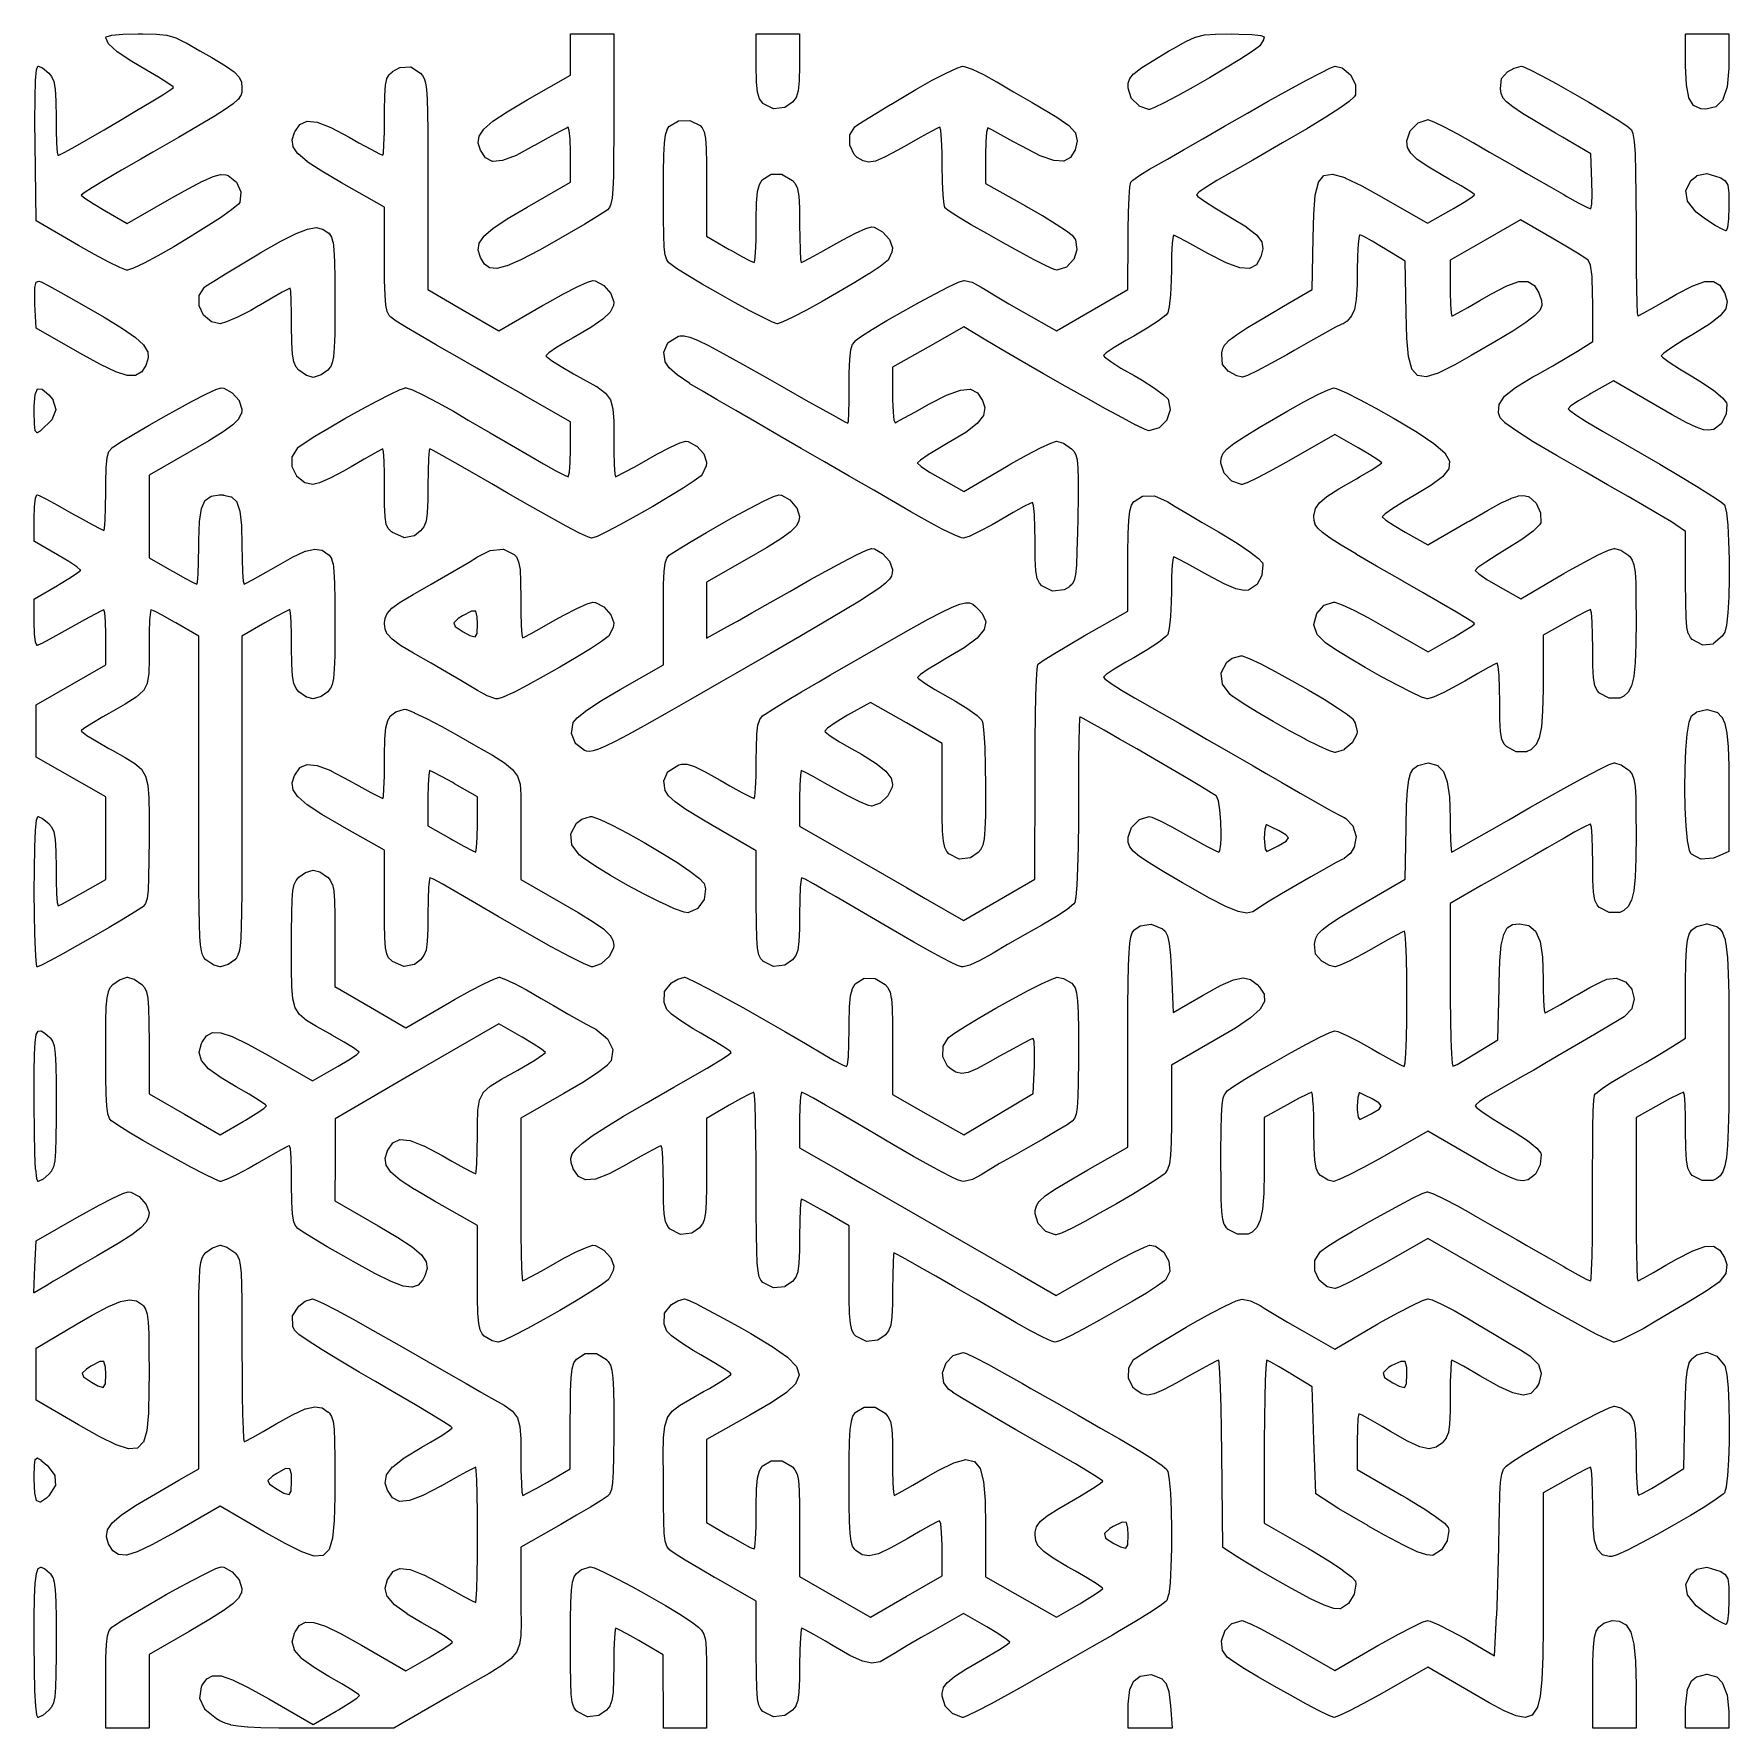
# Model space of a CAD drawing. Extents: x 175 to 215.1, y -115.1 to -74.9.
import ezdxf

# ---------------------------------------------------------------- set-up
doc = ezdxf.new("R2010")
doc.units = 0
doc.layers.add('BLACK', color=7, linetype='CONTINUOUS')

msp = doc.modelspace()

# ---------------------------------------------------------------- linework, layer by layer
at = {"layer": 'BLACK', "linetype": 'CONTINUOUS'}
for p, q in [((176.672, -75.0179), (176.673, -75.0174)), ((176.672, -75.0183), (176.672, -75.0179)), ((176.672, -75.0179), (176.672, -75.0179)), ((176.672, -75.0179), (176.672, -75.0179)), ((176.672, -75.0188), (176.672, -75.0183)), ((176.672, -75.0189), (176.672, -75.0188)), ((176.672, -75.0188), (176.672, -75.0188)), ((176.672, -75.0193), (176.672, -75.0189)), ((176.672, -75.0198), (176.672, -75.0193)), ((176.673, -75.0202), (176.672, -75.0198)), ((176.672, -75.0198), (176.672, -75.0198)), ((176.672, -75.0198), (176.672, -75.0198)), ((176.673, -75.0161), (176.682, -75.0019)), ((176.673, -75.0165), (176.673, -75.0161)), ((176.673, -75.0169), (176.673, -75.0165)), ((176.673, -75.0174), (176.673, -75.0169)), ((176.673, -75.0169), (176.673, -75.0169)), ((176.673, -75.0169), (176.673, -75.0169)), ((176.673, -75.0207), (176.673, -75.0202)), ((176.673, -75.0208), (176.673, -75.0207)), ((176.739, -75.1628), (176.673, -75.0208)), ((176.682, -75.0011), (176.683, -75.0009)), ((176.682, -75.0012), (176.682, -75.0011)), ((176.682, -75.0013), (176.682, -75.0012)), ((176.682, -75.0016), (176.682, -75.0013)), ((176.682, -75.0019), (176.682, -75.0016)), ((176.682, -75.0019), (176.682, -75.0019)), ((176.683, -75.0003), (176.684, -75.0001)), ((176.683, -75.0005), (176.683, -75.0003)), ((176.683, -75.0006), (176.683, -75.0005)), ((176.683, -75.0005), (176.683, -75.0005)), ((176.683, -75.0009), (176.683, -75.0006)), ((176.684, -74.9999), (176.685, -74.9997)), ((176.684, -75), (176.684, -74.9999)), ((176.684, -75.0001), (176.684, -75)), ((176.684, -75), (176.684, -75)), ((176.685, -74.9997), (176.813, -74.9626)), ((176.813, -74.9626), (176.814, -74.9625)), ((176.813, -74.9626), (176.813, -74.9626)), ((176.813, -74.9626), (176.813, -74.9626)), ((176.813, -74.9626), (176.813, -74.9626)), ((176.813, -74.9626), (176.813, -74.9626)), ((176.814, -74.9624), (177.075, -74.9379)), ((176.814, -74.9625), (176.814, -74.9624)), ((177.075, -74.9379), (177.441, -74.929)), ((177.075, -74.9379), (177.075, -74.9379)), ((177.075, -74.9379), (177.075, -74.9379)), ((177.075, -74.9379), (177.075, -74.9379)), ((177.441, -74.929), (177.441, -74.929)), ((177.441, -74.929), (177.441, -74.929)), ((177.441, -74.929), (177.441, -74.929)), ((177.441, -74.929), (177.54, -74.9291)), ((177.54, -74.9291), (177.54, -74.9291)), ((177.54, -74.9291), (177.54, -74.9291)), ((177.54, -74.9291), (177.54, -74.9291)), ((177.54, -74.9291), (177.871, -74.9349)), ((177.871, -74.9349), (177.872, -74.9349)), ((177.872, -74.9349), (177.872, -74.9349)), ((177.872, -74.9349), (177.872, -74.9349)), ((177.872, -74.9349), (178.115, -74.9615)), ((178.115, -74.9615), (178.115, -74.9615)), ((178.115, -74.9615), (178.116, -74.9616)), ((178.116, -74.9616), (178.116, -74.9617)), ((178.116, -74.9617), (178.33, -75.0252)), ((178.33, -75.0252), (178.33, -75.0252)), ((178.33, -75.0252), (178.33, -75.0253)), ((178.33, -75.0253), (178.331, -75.0254)), ((178.331, -75.0254), (178.573, -75.1417)), ((187.679, -74.932), (187.68, -74.9315)), ((187.679, -74.9321), (187.679, -74.932)), ((187.679, -74.9324), (187.679, -74.9321)), ((187.679, -74.9321), (187.679, -74.9321)), ((187.679, -74.933), (187.679, -74.9324)), ((187.679, -74.9334), (187.679, -74.933)), ((187.679, -74.933), (187.679, -74.933)), ((187.679, -74.933), (187.679, -74.933)), ((187.679, -74.9339), (187.679, -74.9334)), ((187.679, -74.934), (187.679, -74.9339)), ((187.679, -75.4208), (187.679, -74.934)), ((187.68, -74.9305), (187.68, -74.9304)), ((187.68, -74.9304), (187.681, -74.9304)), ((187.68, -74.9308), (187.68, -74.9305)), ((187.68, -74.9312), (187.68, -74.9308)), ((187.68, -74.9315), (187.68, -74.9312)), ((187.68, -74.9312), (187.68, -74.9312)), ((187.68, -74.9312), (187.68, -74.9312)), ((187.681, -74.9298), (187.682, -74.9296)), ((187.681, -74.9302), (187.681, -74.9298)), ((187.681, -74.9298), (187.681, -74.9298)), ((187.681, -74.9298), (187.681, -74.9298)), ((187.681, -74.9304), (187.681, -74.9302)), ((187.682, -74.9294), (187.683, -74.9293)), ((187.682, -74.9296), (187.682, -74.9294)), ((187.682, -74.9294), (187.682, -74.9294)), ((187.682, -74.9294), (187.682, -74.9294)), ((187.683, -74.9291), (187.684, -74.929)), ((187.683, -74.9293), (187.683, -74.9291)), ((187.683, -74.9291), (187.683, -74.9291)), ((187.683, -74.9291), (187.683, -74.9291)), ((187.683, -74.9291), (187.683, -74.9291)), ((187.684, -74.929), (188.7, -74.929)), ((188.7, -74.929), (188.701, -74.9291)), ((188.701, -74.9291), (188.701, -74.9291)), ((188.701, -74.9291), (188.701, -74.9291)), ((188.701, -74.9291), (188.701, -74.9291)), ((188.701, -74.9291), (188.702, -74.9293)), ((188.702, -74.9293), (188.702, -74.9294)), ((188.702, -74.9294), (188.702, -74.9294)), ((188.702, -74.9294), (188.702, -74.9294)), ((188.702, -74.9294), (188.702, -74.9297)), ((188.702, -74.9297), (188.703, -74.9299)), ((188.703, -74.9299), (188.703, -74.9299)), ((188.703, -74.9299), (188.703, -74.9299)), ((188.703, -74.9299), (188.703, -74.9302)), ((188.703, -74.9302), (188.704, -74.9305)), ((188.704, -74.9305), (188.704, -74.9305)), ((188.704, -74.9305), (188.704, -74.9305)), ((188.704, -74.9305), (188.704, -74.9308)), ((188.704, -74.9308), (188.704, -74.9312)), ((188.704, -74.9312), (188.704, -74.9312)), ((188.704, -74.9312), (188.704, -74.9313)), ((188.704, -74.9313), (188.704, -74.9317)), ((188.704, -74.9317), (188.705, -74.9321)), ((188.705, -74.9321), (188.705, -74.9321)), ((188.705, -74.9321), (188.705, -74.9321)), ((188.705, -74.9321), (188.705, -74.9325)), ((188.705, -74.9325), (188.705, -74.933)), ((188.705, -74.933), (188.705, -74.933)), ((188.705, -74.933), (188.705, -74.9331)), ((188.705, -74.9331), (188.705, -74.9334)), ((188.705, -74.9334), (188.705, -74.934)), ((188.705, -74.934), (188.705, -76.9529)), ((192.082, -74.9315), (192.083, -74.9312)), ((192.082, -74.932), (192.082, -74.9315)), ((192.082, -74.9321), (192.082, -74.932)), ((192.082, -74.932), (192.082, -74.932)), ((192.082, -74.9324), (192.082, -74.9321)), ((192.082, -74.933), (192.082, -74.9324)), ((192.082, -74.9334), (192.082, -74.933)), ((192.082, -74.933), (192.082, -74.933)), ((192.082, -74.933), (192.082, -74.933)), ((192.082, -74.9339), (192.082, -74.9334)), ((192.082, -75.6829), (192.082, -74.9339)), ((192.083, -74.9302), (192.084, -74.9298)), ((192.083, -74.9304), (192.083, -74.9302)), ((192.083, -74.9305), (192.083, -74.9304)), ((192.083, -74.9304), (192.083, -74.9304)), ((192.083, -74.9308), (192.083, -74.9305)), ((192.083, -74.9312), (192.083, -74.9308)), ((192.083, -74.9312), (192.083, -74.9312)), ((192.083, -74.9312), (192.083, -74.9312)), ((192.084, -74.9296), (192.085, -74.9294)), ((192.084, -74.9298), (192.084, -74.9296)), ((192.084, -74.9298), (192.084, -74.9298)), ((192.084, -74.9298), (192.084, -74.9298)), ((192.085, -74.9292), (192.086, -74.9291)), ((192.085, -74.9294), (192.085, -74.9292)), ((192.085, -74.9294), (192.085, -74.9294)), ((192.085, -74.9294), (192.085, -74.9294)), ((192.086, -74.9291), (192.087, -74.929)), ((192.086, -74.9291), (192.086, -74.9291)), ((192.086, -74.9291), (192.086, -74.9291)), ((192.086, -74.9291), (192.086, -74.9291)), ((192.087, -74.929), (193.103, -74.929)), ((193.103, -74.929), (193.103, -74.9291)), ((193.103, -74.9291), (193.104, -74.9291)), ((193.104, -74.9291), (193.104, -74.9291)), ((193.104, -74.9291), (193.104, -74.9291)), ((193.104, -74.9291), (193.104, -74.9293)), ((193.104, -74.9293), (193.105, -74.9294)), ((193.105, -74.9294), (193.105, -74.9294)), ((193.105, -74.9294), (193.105, -74.9294)), ((193.105, -74.9294), (193.105, -74.9297)), ((193.105, -74.9297), (193.105, -74.9299)), ((193.105, -74.9299), (193.105, -74.9299)), ((193.105, -74.9299), (193.105, -74.9299)), ((193.105, -74.9299), (193.106, -74.9302)), ((193.106, -74.9302), (193.106, -74.9305)), ((193.106, -74.9305), (193.106, -74.9305)), ((193.106, -74.9305), (193.106, -74.9305)), ((193.106, -74.9305), (193.107, -74.9308)), ((193.107, -74.9308), (193.107, -74.9312)), ((193.107, -74.9312), (193.107, -74.9312)), ((193.107, -74.9312), (193.107, -74.9313)), ((193.107, -74.9313), (193.107, -74.9317)), ((193.107, -74.9317), (193.107, -74.9321)), ((193.107, -74.9321), (193.107, -74.9321)), ((193.107, -74.9321), (193.107, -74.9321)), ((193.107, -74.9321), (193.107, -74.9325)), ((193.107, -74.9325), (193.108, -74.933)), ((193.108, -74.933), (193.108, -74.933)), ((193.108, -74.933), (193.108, -74.9331)), ((193.108, -74.9331), (193.108, -74.9334)), ((193.108, -74.9334), (193.108, -74.934)), ((193.108, -74.934), (193.108, -75.6537)), ((202.257, -75.107), (202.481, -75.0067)), ((202.481, -75.0065), (202.482, -75.0064)), ((202.481, -75.0067), (202.481, -75.0065)), ((202.481, -75.0067), (202.481, -75.0067)), ((202.482, -75.0064), (202.695, -74.9545)), ((202.695, -74.9545), (202.696, -74.9544)), ((202.695, -74.9545), (202.695, -74.9545)), ((202.696, -74.9544), (202.958, -74.9347)), ((202.696, -74.9544), (202.696, -74.9544)), ((202.958, -74.9347), (203.326, -74.931)), ((202.958, -74.9347), (202.958, -74.9347)), ((202.958, -74.9347), (202.958, -74.9347)), ((202.958, -74.9347), (202.958, -74.9347)), ((203.326, -74.931), (203.326, -74.931)), ((203.326, -74.931), (203.515, -74.9325)), ((203.326, -74.931), (203.326, -74.931)), ((203.326, -74.931), (203.326, -74.931)), ((203.515, -74.9325), (203.515, -74.9325)), ((203.515, -74.9325), (203.515, -74.9325)), ((203.515, -74.9325), (203.515, -74.9325)), ((203.515, -74.9325), (203.821, -74.9452)), ((203.821, -74.9452), (203.821, -74.9452)), ((203.821, -74.9452), (203.821, -74.9452)), ((203.821, -74.9452), (203.821, -74.9452)), ((203.821, -74.9452), (204.031, -74.9679)), ((204.096, -75.0664), (204.008, -75.209)), ((204.031, -74.9679), (204.032, -74.9679)), ((204.032, -74.9679), (204.032, -74.968)), ((204.032, -74.968), (204.032, -74.968)), ((204.032, -74.968), (204.032, -74.9681)), ((204.032, -74.9681), (204.032, -74.9681)), ((204.032, -74.9681), (204.033, -74.9682)), ((204.033, -74.9682), (204.033, -74.9682)), ((204.033, -74.9682), (204.111, -74.9978)), ((204.114, -75.0039), (204.096, -75.0652)), ((204.096, -75.0652), (204.096, -75.0652)), ((204.096, -75.0652), (204.096, -75.0654)), ((204.096, -75.0654), (204.096, -75.0655)), ((204.096, -75.0655), (204.096, -75.0658)), ((204.096, -75.0658), (204.096, -75.0661)), ((204.096, -75.0661), (204.096, -75.0663)), ((204.096, -75.0663), (204.096, -75.0664)), ((204.111, -74.9978), (204.111, -74.9978)), ((204.111, -74.9978), (204.111, -74.998)), ((204.111, -74.998), (204.112, -74.9981)), ((204.112, -74.9981), (204.112, -74.9982)), ((204.112, -74.9982), (204.112, -74.9983)), ((204.112, -74.9983), (204.112, -74.9985)), ((204.112, -74.9985), (204.112, -74.9986)), ((204.112, -74.9986), (204.113, -74.9987)), ((204.113, -74.9987), (204.113, -74.9989)), ((204.113, -74.9989), (204.113, -74.9991)), ((204.113, -74.9991), (204.113, -74.9993)), ((204.113, -74.9993), (204.113, -74.9995)), ((204.113, -74.9995), (204.113, -74.9996)), ((204.113, -74.9996), (204.114, -74.9999)), ((204.114, -74.9999), (204.114, -75.0001)), ((204.114, -75.0001), (204.114, -75.0003)), ((204.114, -75.0003), (204.114, -75.0005)), ((204.114, -75.0005), (204.114, -75.0007)), ((204.114, -75.0007), (204.114, -75.001)), ((204.114, -75.001), (204.114, -75.0012)), ((204.114, -75.0012), (204.114, -75.0014)), ((204.114, -75.0014), (204.114, -75.0017)), ((204.114, -75.0017), (204.114, -75.002)), ((204.114, -75.002), (204.114, -75.0022)), ((204.114, -75.0022), (204.114, -75.0024)), ((204.114, -75.0024), (204.114, -75.0027)), ((204.114, -75.0027), (204.114, -75.0029)), ((204.114, -75.0029), (204.114, -75.0031)), ((204.114, -75.0031), (204.114, -75.0033)), ((204.114, -75.0033), (204.114, -75.0036)), ((204.114, -75.0036), (204.114, -75.0039)), ((214.095, -74.932), (214.096, -74.9315)), ((214.095, -74.9321), (214.095, -74.932)), ((214.095, -74.932), (214.095, -74.932)), ((214.095, -74.9324), (214.095, -74.9321)), ((214.095, -74.933), (214.095, -74.9324)), ((214.095, -74.9334), (214.095, -74.933)), ((214.095, -74.933), (214.095, -74.933)), ((214.095, -74.933), (214.095, -74.933)), ((214.095, -74.9339), (214.095, -74.9334)), ((214.095, -75.6829), (214.095, -74.9339)), ((214.096, -74.9305), (214.096, -74.9304)), ((214.096, -74.9304), (214.097, -74.9304)), ((214.096, -74.9308), (214.096, -74.9305)), ((214.096, -74.9312), (214.096, -74.9308)), ((214.096, -74.9315), (214.096, -74.9312)), ((214.096, -74.9312), (214.096, -74.9312)), ((214.096, -74.9312), (214.096, -74.9312)), ((214.097, -74.9298), (214.098, -74.9296)), ((214.097, -74.9302), (214.097, -74.9298)), ((214.097, -74.9298), (214.097, -74.9298)), ((214.097, -74.9298), (214.097, -74.9298)), ((214.097, -74.9304), (214.097, -74.9302)), ((214.098, -74.9294), (214.099, -74.9292)), ((214.098, -74.9296), (214.098, -74.9294)), ((214.098, -74.9294), (214.098, -74.9294)), ((214.098, -74.9294), (214.098, -74.9294)), ((214.099, -74.9291), (214.1, -74.929)), ((214.099, -74.9292), (214.099, -74.9291)), ((214.099, -74.9291), (214.099, -74.9291)), ((214.099, -74.9291), (214.099, -74.9291)), ((214.099, -74.9291), (214.099, -74.9291)), ((214.1, -74.929), (215.116, -74.929)), ((215.116, -74.929), (215.117, -74.9291)), ((215.117, -74.9291), (215.117, -74.9291)), ((215.117, -74.9291), (215.117, -74.9291)), ((215.117, -74.9291), (215.117, -74.9291)), ((215.117, -74.9291), (215.118, -74.9293)), ((215.118, -74.9293), (215.118, -74.9294)), ((215.118, -74.9294), (215.118, -74.9294)), ((215.118, -74.9294), (215.118, -74.9294)), ((215.118, -74.9294), (215.118, -74.9297)), ((215.118, -74.9297), (215.119, -74.9299)), ((215.119, -74.9299), (215.119, -74.9299)), ((215.119, -74.9299), (215.119, -74.9299)), ((215.119, -74.9299), (215.119, -74.9302)), ((215.119, -74.9302), (215.12, -74.9305)), ((215.12, -74.9305), (215.12, -74.9305)), ((215.12, -74.9305), (215.12, -74.9305)), ((215.12, -74.9305), (215.12, -74.9308)), ((215.12, -74.9308), (215.12, -74.9312)), ((215.12, -74.9312), (215.12, -74.9312)), ((215.12, -74.9312), (215.12, -74.9313)), ((215.12, -74.9313), (215.12, -74.9317)), ((215.12, -74.9317), (215.121, -74.9321)), ((215.121, -74.9321), (215.121, -74.9321)), ((215.121, -74.9321), (215.121, -74.9321)), ((215.121, -74.9321), (215.121, -74.9325)), ((215.121, -74.9325), (215.121, -74.933)), ((215.121, -74.933), (215.121, -74.933)), ((215.121, -74.933), (215.121, -74.9331)), ((215.121, -74.9331), (215.121, -74.9334)), ((215.121, -74.9334), (215.121, -74.934)), ((215.121, -74.934), (215.121, -75.5746)), ((176.739, -75.1632), (176.739, -75.1628)), ((176.74, -75.1636), (176.739, -75.1632)), ((176.74, -75.1639), (176.74, -75.1636)), ((176.74, -75.1636), (176.74, -75.1636)), ((176.74, -75.1636), (176.74, -75.1636)), ((176.74, -75.1643), (176.74, -75.1639)), ((176.74, -75.1644), (176.74, -75.1643)), ((176.944, -75.3503), (176.74, -75.1644)), ((176.944, -75.3505), (176.944, -75.3503)), ((176.945, -75.3507), (176.944, -75.3505)), ((176.945, -75.3508), (176.945, -75.3507)), ((177.294, -75.5867), (176.945, -75.3508)), ((178.573, -75.1417), (178.573, -75.1417)), ((178.573, -75.1417), (178.574, -75.1418)), ((178.574, -75.1418), (178.574, -75.1418)), ((178.574, -75.1418), (178.904, -75.3269)), ((178.904, -75.3269), (178.904, -75.3269)), ((178.904, -75.3269), (178.904, -75.3269)), ((178.904, -75.3269), (179.189, -75.4907)), ((187.679, -75.9048), (187.679, -75.4208)), ((187.679, -75.4208), (187.679, -75.4208)), ((201.456, -75.5721), (201.848, -75.3394)), ((201.848, -75.3393), (201.963, -75.272)), ((201.848, -75.3394), (201.848, -75.3393)), ((201.848, -75.3393), (201.848, -75.3393)), ((201.963, -75.272), (202.256, -75.1072)), ((201.963, -75.272), (201.963, -75.272)), ((201.963, -75.272), (201.963, -75.272)), ((201.963, -75.272), (201.963, -75.272)), ((202.256, -75.1071), (202.257, -75.107)), ((202.256, -75.1072), (202.256, -75.1071)), ((202.257, -75.107), (202.257, -75.107)), ((203.803, -75.3648), (203.534, -75.5374)), ((203.971, -75.244), (203.803, -75.3647)), ((203.803, -75.3647), (203.803, -75.3647)), ((203.803, -75.3647), (203.803, -75.3648)), ((203.803, -75.3648), (203.803, -75.3648)), ((203.972, -75.2437), (203.971, -75.244)), ((204.007, -75.21), (203.972, -75.2435)), ((203.972, -75.2435), (203.972, -75.2436)), ((203.972, -75.2436), (203.972, -75.2437)), ((204.008, -75.2093), (204.007, -75.2095)), ((204.007, -75.2095), (204.007, -75.2098)), ((204.007, -75.2098), (204.007, -75.2099)), ((204.007, -75.2099), (204.007, -75.21)), ((204.008, -75.209), (204.008, -75.2091)), ((204.008, -75.2091), (204.008, -75.2092)), ((204.008, -75.2092), (204.008, -75.2093)), ((175.009, -76.0296), (175.031, -75.7796)), ((175.031, -75.7783), (175.062, -75.6943)), ((175.031, -75.7784), (175.031, -75.7783)), ((175.031, -75.7786), (175.031, -75.7784)), ((175.031, -75.7789), (175.031, -75.7786)), ((175.031, -75.7792), (175.031, -75.7789)), ((175.031, -75.7794), (175.031, -75.7792)), ((175.031, -75.7795), (175.031, -75.7794)), ((175.031, -75.7796), (175.031, -75.7795)), ((175.062, -75.694), (175.063, -75.6937)), ((175.062, -75.6941), (175.062, -75.694)), ((175.062, -75.6942), (175.062, -75.6941)), ((175.062, -75.6943), (175.062, -75.6942)), ((175.063, -75.6925), (175.064, -75.6924)), ((175.063, -75.6929), (175.063, -75.6925)), ((175.063, -75.6925), (175.063, -75.6925)), ((175.063, -75.6931), (175.063, -75.6929)), ((175.063, -75.6932), (175.063, -75.6931)), ((175.063, -75.6933), (175.063, -75.6932)), ((175.063, -75.6937), (175.063, -75.6933)), ((175.064, -75.6918), (175.065, -75.6916)), ((175.064, -75.6919), (175.064, -75.6918)), ((175.064, -75.6922), (175.064, -75.6919)), ((175.064, -75.6919), (175.064, -75.6919)), ((175.064, -75.6924), (175.064, -75.6922)), ((175.065, -75.6913), (175.066, -75.6912)), ((175.065, -75.6914), (175.065, -75.6913)), ((175.065, -75.6916), (175.065, -75.6914)), ((175.065, -75.6914), (175.065, -75.6914)), ((175.066, -75.6911), (175.067, -75.691)), ((175.066, -75.6912), (175.066, -75.6911)), ((175.066, -75.6911), (175.066, -75.6911)), ((175.066, -75.6911), (175.066, -75.6911)), ((175.067, -75.691), (175.067, -75.691)), ((175.067, -75.691), (175.067, -75.691)), ((175.067, -75.691), (175.067, -75.691)), ((175.067, -75.691), (175.067, -75.691)), ((175.067, -75.691), (175.068, -75.6911)), ((175.068, -75.6911), (175.068, -75.6911)), ((175.068, -75.6911), (175.068, -75.6911)), ((175.068, -75.6911), (175.068, -75.6912)), ((175.068, -75.6912), (175.069, -75.6913)), ((175.069, -75.6913), (175.069, -75.6914)), ((175.069, -75.6914), (175.069, -75.6914)), ((175.069, -75.6914), (175.172, -75.7364)), ((175.172, -75.7364), (175.172, -75.7364)), ((175.172, -75.7364), (175.173, -75.7365)), ((175.173, -75.7365), (175.173, -75.7366)), ((175.173, -75.7366), (175.173, -75.7367)), ((175.173, -75.7367), (175.173, -75.7369)), ((175.173, -75.7369), (175.173, -75.737)), ((175.173, -75.737), (175.174, -75.7371)), ((175.174, -75.7371), (175.326, -75.8615)), ((175.326, -75.8615), (175.326, -75.8615)), ((175.326, -75.8615), (175.326, -75.8618)), ((175.326, -75.8618), (175.326, -75.8621)), ((175.326, -75.8621), (175.389, -75.9354)), ((177.294, -75.5868), (177.294, -75.5867)), ((177.294, -75.5867), (177.294, -75.5867)), ((177.635, -75.7884), (177.294, -75.5868)), ((177.294, -75.5868), (177.294, -75.5868)), ((177.924, -75.958), (177.635, -75.7884)), ((177.635, -75.7884), (177.635, -75.7884)), ((177.635, -75.7884), (177.635, -75.7884)), ((179.189, -75.4907), (179.189, -75.4907)), ((179.189, -75.4907), (179.189, -75.4907)), ((179.189, -75.4907), (179.189, -75.4907)), ((179.189, -75.4907), (179.506, -75.6834)), ((179.506, -75.6834), (179.506, -75.6834)), ((179.506, -75.6834), (179.506, -75.6835)), ((179.506, -75.6835), (179.506, -75.6836)), ((179.506, -75.6836), (179.712, -75.831)), ((179.712, -75.831), (179.712, -75.831)), ((179.712, -75.831), (179.712, -75.8313)), ((179.712, -75.8313), (179.713, -75.8316)), ((179.713, -75.8316), (179.831, -75.9542)), ((183.383, -75.8941), (183.466, -75.824)), ((183.466, -75.8239), (183.467, -75.8237)), ((183.466, -75.824), (183.466, -75.8239)), ((183.467, -75.8234), (183.642, -75.7282)), ((183.467, -75.8237), (183.467, -75.8234)), ((183.467, -75.8234), (183.467, -75.8234)), ((183.467, -75.8234), (183.467, -75.8234)), ((183.467, -75.8234), (183.467, -75.8234)), ((183.642, -75.728), (183.643, -75.7278)), ((183.642, -75.7281), (183.642, -75.728)), ((183.642, -75.7282), (183.642, -75.7281)), ((183.642, -75.7281), (183.642, -75.7281)), ((183.642, -75.7282), (183.642, -75.7282)), ((183.643, -75.7277), (183.644, -75.7276)), ((183.643, -75.7278), (183.643, -75.7277)), ((183.643, -75.7278), (183.643, -75.7278)), ((183.643, -75.7278), (183.643, -75.7278)), ((183.644, -75.7276), (183.894, -75.7115)), ((183.644, -75.7276), (183.644, -75.7276)), ((183.644, -75.7276), (183.644, -75.7276)), ((183.894, -75.7115), (183.894, -75.7115)), ((183.894, -75.7115), (183.894, -75.7115)), ((183.894, -75.7115), (183.894, -75.7115)), ((183.894, -75.7115), (183.894, -75.7115)), ((183.894, -75.7115), (183.895, -75.7115)), ((183.895, -75.7115), (183.895, -75.7115)), ((183.895, -75.7115), (183.895, -75.7115)), ((183.895, -75.7115), (183.895, -75.7116)), ((183.895, -75.7116), (183.896, -75.7117)), ((183.896, -75.7117), (183.896, -75.7118)), ((183.896, -75.7118), (183.896, -75.7118)), ((183.896, -75.7118), (183.896, -75.712)), ((183.896, -75.712), (183.897, -75.7122)), ((183.897, -75.7122), (183.897, -75.7122)), ((183.897, -75.7122), (183.897, -75.7122)), ((183.897, -75.7122), (184.131, -75.8611)), ((184.131, -75.8611), (184.131, -75.8612)), ((184.131, -75.8612), (184.131, -75.8613)), ((184.131, -75.8613), (184.131, -75.8614)), ((184.131, -75.8614), (184.131, -75.8616)), ((184.131, -75.8616), (184.132, -75.8618)), ((184.132, -75.8618), (184.132, -75.8619)), ((184.132, -75.8619), (184.132, -75.862)), ((184.132, -75.862), (184.177, -75.9132)), ((192.082, -75.683), (192.082, -75.6829)), ((192.088, -76.0623), (192.082, -75.683)), ((193.108, -75.6857), (193.101, -76.0445)), ((193.108, -75.6537), (193.108, -75.6857)), ((193.108, -75.6857), (193.108, -75.6857)), ((193.108, -75.6857), (193.108, -75.6857)), ((193.108, -75.6857), (193.108, -75.6857)), ((196.25, -76.0292), (196.582, -75.8557)), ((196.582, -75.8556), (196.83, -75.7394)), ((196.582, -75.8557), (196.582, -75.8556)), ((196.582, -75.8556), (196.582, -75.8556)), ((196.582, -75.8556), (196.582, -75.8556)), ((196.83, -75.7393), (196.831, -75.7392)), ((196.83, -75.7394), (196.83, -75.7393)), ((196.83, -75.7394), (196.83, -75.7394)), ((196.831, -75.7392), (196.964, -75.6959)), ((196.964, -75.6958), (196.965, -75.6957)), ((196.964, -75.6959), (196.964, -75.6958)), ((196.964, -75.6959), (196.964, -75.6959)), ((196.964, -75.6959), (196.964, -75.6959)), ((196.964, -75.6959), (196.964, -75.6959)), ((196.965, -75.6957), (196.965, -75.6957)), ((196.965, -75.6957), (196.965, -75.6957)), ((196.965, -75.6957), (196.965, -75.6957)), ((196.965, -75.6957), (196.966, -75.6957)), ((196.966, -75.6957), (196.966, -75.6957)), ((196.966, -75.6957), (196.966, -75.6957)), ((196.966, -75.6957), (197.002, -75.6996)), ((197.002, -75.6996), (197.002, -75.6996)), ((197.002, -75.6996), (197.002, -75.6996)), ((197.002, -75.6996), (197.002, -75.6996)), ((197.002, -75.6996), (197.003, -75.6997)), ((197.003, -75.6997), (197.003, -75.6998)), ((197.003, -75.6998), (197.003, -75.6998)), ((197.003, -75.6998), (197.003, -75.6998)), ((197.003, -75.6998), (197.192, -75.7642)), ((197.192, -75.7642), (197.193, -75.7642)), ((197.193, -75.7642), (197.193, -75.7643)), ((197.193, -75.7643), (197.193, -75.7644)), ((197.193, -75.7644), (197.464, -75.8919)), ((200.93, -75.9848), (201.02, -75.8742)), ((201.02, -75.8741), (201.021, -75.8738)), ((201.02, -75.8742), (201.02, -75.8741)), ((201.02, -75.8741), (201.02, -75.8741)), ((201.02, -75.8741), (201.02, -75.8741)), ((201.021, -75.8734), (201.188, -75.7433)), ((201.021, -75.8738), (201.021, -75.8734)), ((201.021, -75.8734), (201.021, -75.8734)), ((201.021, -75.8734), (201.021, -75.8734)), ((201.188, -75.743), (201.456, -75.5722)), ((201.188, -75.7431), (201.188, -75.743)), ((201.188, -75.7432), (201.188, -75.7431)), ((201.188, -75.7433), (201.188, -75.7432)), ((201.456, -75.5722), (201.456, -75.5721)), ((201.456, -75.5721), (201.456, -75.5721)), ((201.456, -75.5721), (201.456, -75.5721)), ((203.195, -75.7444), (202.816, -75.9678)), ((203.534, -75.5375), (203.195, -75.7444)), ((203.195, -75.7444), (203.195, -75.7444)), ((203.195, -75.7444), (203.195, -75.7444)), ((203.534, -75.5374), (203.534, -75.5375)), ((203.534, -75.5375), (203.534, -75.5375)), ((203.534, -75.5375), (203.534, -75.5375)), ((205.113, -76.0261), (205.45, -75.8482)), ((205.45, -75.8481), (205.683, -75.7333)), ((205.45, -75.8482), (205.45, -75.8481)), ((205.45, -75.8481), (205.45, -75.8481)), ((205.45, -75.8482), (205.45, -75.8482)), ((205.683, -75.7333), (205.684, -75.7332)), ((205.683, -75.7333), (205.683, -75.7333)), ((205.684, -75.7331), (205.791, -75.6926)), ((205.684, -75.7332), (205.684, -75.7331)), ((205.791, -75.6926), (205.791, -75.6926)), ((205.791, -75.6926), (205.791, -75.6926)), ((205.791, -75.6926), (205.792, -75.6926)), ((205.792, -75.6924), (205.792, -75.6923)), ((205.792, -75.6923), (205.793, -75.6923)), ((205.792, -75.6925), (205.792, -75.6924)), ((205.792, -75.6924), (205.792, -75.6924)), ((205.792, -75.6926), (205.792, -75.6925)), ((205.793, -75.6923), (205.793, -75.6923)), ((205.793, -75.6923), (205.793, -75.6923)), ((205.793, -75.6923), (205.793, -75.6923)), ((205.793, -75.6923), (205.794, -75.6924)), ((205.794, -75.6924), (205.794, -75.6924)), ((205.794, -75.6924), (205.794, -75.6924)), ((205.794, -75.6924), (205.794, -75.6924)), ((205.794, -75.6924), (205.957, -75.7336)), ((205.957, -75.7336), (205.957, -75.7337)), ((205.957, -75.7337), (205.957, -75.7337)), ((205.957, -75.7337), (205.957, -75.7337)), ((205.957, -75.7337), (205.958, -75.7339)), ((205.958, -75.7339), (205.958, -75.734)), ((205.958, -75.734), (205.958, -75.7341)), ((205.958, -75.7341), (205.958, -75.7341)), ((205.958, -75.7341), (205.958, -75.7343)), ((205.958, -75.7343), (205.959, -75.7345)), ((205.959, -75.7345), (205.959, -75.7346)), ((205.959, -75.7346), (205.959, -75.7346)), ((205.959, -75.7346), (206.153, -75.8967)), ((209.733, -75.9887), (209.877, -75.8278)), ((209.877, -75.8273), (209.878, -75.8272)), ((209.877, -75.8276), (209.877, -75.8273)), ((209.877, -75.8278), (209.877, -75.8276)), ((209.877, -75.8278), (209.877, -75.8278)), ((209.878, -75.8268), (210.036, -75.7377)), ((209.878, -75.827), (209.878, -75.8268)), ((209.878, -75.8271), (209.878, -75.827)), ((209.878, -75.8272), (209.878, -75.8271)), ((210.036, -75.7376), (210.037, -75.7374)), ((210.036, -75.7377), (210.036, -75.7376)), ((210.036, -75.7376), (210.036, -75.7376)), ((210.036, -75.7376), (210.036, -75.7376)), ((210.037, -75.7372), (210.195, -75.6912)), ((210.037, -75.7374), (210.037, -75.7372)), ((210.037, -75.7372), (210.037, -75.7372)), ((210.037, -75.7372), (210.037, -75.7372)), ((210.195, -75.6912), (210.196, -75.6911)), ((210.195, -75.6912), (210.195, -75.6912)), ((210.196, -75.6911), (210.196, -75.691)), ((210.196, -75.691), (210.196, -75.691)), ((210.196, -75.691), (210.197, -75.691)), ((210.196, -75.6911), (210.196, -75.6911)), ((210.197, -75.691), (210.197, -75.691)), ((210.197, -75.691), (210.197, -75.691)), ((210.197, -75.691), (210.197, -75.691)), ((210.197, -75.691), (210.198, -75.6911)), ((210.198, -75.6911), (210.198, -75.6911)), ((210.198, -75.6911), (210.238, -75.7008)), ((210.238, -75.7008), (210.238, -75.7008)), ((210.238, -75.7008), (210.238, -75.701)), ((210.238, -75.701), (210.238, -75.7011)), ((210.238, -75.7011), (210.414, -75.7788)), ((210.414, -75.7788), (210.414, -75.7789)), ((210.414, -75.7789), (210.414, -75.7789)), ((210.414, -75.7789), (210.414, -75.779)), ((210.414, -75.779), (210.689, -75.92)), ((214.095, -75.683), (214.095, -75.6829)), ((214.095, -75.6829), (214.095, -75.6829)), ((214.095, -75.6831), (214.095, -75.683)), ((214.112, -76.1336), (214.095, -75.6831)), ((215.119, -75.7422), (215.077, -76.1857)), ((215.121, -75.5746), (215.119, -75.7418)), ((215.119, -75.7418), (215.119, -75.7419)), ((215.119, -75.7419), (215.119, -75.7421)), ((215.119, -75.7421), (215.119, -75.7422)), ((174.997, -76.4427), (175.009, -76.0298)), ((175.009, -76.0297), (175.009, -76.0296)), ((175.009, -76.0298), (175.009, -76.0297)), ((175.009, -76.0298), (175.009, -76.0298)), ((175.389, -75.9354), (175.389, -75.9354)), ((175.389, -75.9354), (175.389, -75.9356)), ((175.389, -75.9356), (175.389, -75.9357)), ((175.389, -75.9357), (175.389, -75.9359)), ((175.389, -75.9359), (175.389, -75.9362)), ((175.389, -75.9362), (175.389, -75.9364)), ((175.389, -75.9364), (175.389, -75.9365)), ((175.389, -75.9365), (175.445, -76.0557)), ((175.445, -76.0557), (175.445, -76.0558)), ((175.445, -76.0558), (175.445, -76.0559)), ((175.445, -76.0559), (175.445, -76.056)), ((175.445, -76.056), (175.445, -76.0563)), ((175.445, -76.0563), (175.445, -76.0567)), ((175.445, -76.0567), (175.445, -76.0568)), ((175.445, -76.0568), (175.445, -76.0569)), ((175.445, -76.0569), (175.478, -76.2367)), ((175.478, -76.2367), (175.478, -76.2367)), ((175.478, -76.2367), (175.478, -76.237)), ((175.478, -76.237), (175.478, -76.2373)), ((175.478, -76.2373), (175.493, -76.5138)), ((178.147, -76.0981), (177.924, -75.958)), ((178.026, -76.3701), (178.214, -76.2498)), ((178.269, -76.1869), (178.147, -76.0981)), ((178.214, -76.2498), (178.279, -76.1999)), ((178.279, -76.1999), (178.269, -76.1869)), ((179.831, -75.9542), (179.831, -75.9543)), ((179.831, -75.9543), (179.832, -75.9545)), ((179.832, -75.9545), (179.832, -75.9548)), ((179.832, -75.9548), (179.832, -75.9549)), ((179.832, -75.9549), (179.832, -75.955)), ((179.832, -75.955), (179.832, -75.9553)), ((179.832, -75.9553), (179.832, -75.9556)), ((179.832, -75.9556), (179.886, -76.0741)), ((179.886, -76.0741), (179.886, -76.0741)), ((179.886, -76.0741), (179.886, -76.0744)), ((179.886, -76.0744), (179.887, -76.0747)), ((179.887, -76.0747), (179.887, -76.0749)), ((179.887, -76.0749), (179.887, -76.0751)), ((179.887, -76.0751), (179.887, -76.0754)), ((179.887, -76.0754), (179.887, -76.0757)), ((179.887, -76.0757), (179.9, -76.2105)), ((179.9, -76.2198), (179.894, -76.3097)), ((179.9, -76.2105), (179.9, -76.2106)), ((179.9, -76.2106), (179.9, -76.2108)), ((179.9, -76.2108), (179.9, -76.211)), ((179.9, -76.211), (179.9, -76.2195)), ((179.9, -76.2195), (179.9, -76.2196)), ((179.9, -76.2196), (179.9, -76.2197)), ((179.9, -76.2197), (179.9, -76.2198)), ((183.281, -76.3858), (183.296, -76.1427)), ((183.296, -76.142), (183.327, -75.9906)), ((183.296, -76.1423), (183.296, -76.142)), ((183.296, -76.1427), (183.296, -76.1423)), ((183.296, -76.1427), (183.296, -76.1427)), ((183.327, -75.9903), (183.328, -75.99)), ((183.327, -75.9905), (183.327, -75.9903)), ((183.327, -75.9906), (183.327, -75.9905)), ((183.328, -75.9891), (183.382, -75.8954)), ((183.328, -75.9894), (183.328, -75.9891)), ((183.328, -75.9896), (183.328, -75.9894)), ((183.328, -75.9898), (183.328, -75.9896)), ((183.328, -75.99), (183.328, -75.9898)), ((183.382, -75.8951), (183.383, -75.8948)), ((183.382, -75.8953), (183.382, -75.8951)), ((183.382, -75.8954), (183.382, -75.8953)), ((183.383, -75.8943), (183.383, -75.8941)), ((183.383, -75.8945), (183.383, -75.8943)), ((183.383, -75.8947), (183.383, -75.8945)), ((183.383, -75.8948), (183.383, -75.8947)), ((184.177, -75.9132), (184.177, -75.9132)), ((184.177, -75.9132), (184.177, -75.9132)), ((184.177, -75.9132), (184.177, -75.9132)), ((184.177, -75.9132), (184.177, -75.9136)), ((184.177, -75.9136), (184.178, -75.914)), ((184.178, -75.914), (184.178, -75.914)), ((184.178, -75.914), (184.178, -75.914)), ((184.178, -75.914), (184.217, -75.9843)), ((184.217, -75.9843), (184.217, -75.9843)), ((184.217, -75.9843), (184.217, -75.9844)), ((184.217, -75.9844), (184.217, -75.9844)), ((184.217, -75.9844), (184.217, -75.9848)), ((184.217, -75.9848), (184.217, -75.9852)), ((184.217, -75.9852), (184.217, -75.9853)), ((184.217, -75.9853), (184.217, -75.9853)), ((184.217, -75.9853), (184.247, -76.0896)), ((184.247, -76.0896), (184.247, -76.0896)), ((184.247, -76.0896), (184.247, -76.09)), ((184.247, -76.09), (184.247, -76.0903)), ((184.247, -76.0903), (184.269, -76.2478)), ((184.269, -76.2478), (184.269, -76.2479)), ((184.269, -76.2479), (184.269, -76.2481)), ((184.269, -76.2481), (184.269, -76.2482)), ((184.269, -76.2482), (184.284, -76.4784)), ((186.656, -76.491), (187.679, -75.9048)), ((192.088, -76.0625), (192.088, -76.0623)), ((192.088, -76.0626), (192.088, -76.0625)), ((192.088, -76.0627), (192.088, -76.0626)), ((192.11, -76.3111), (192.088, -76.0627)), ((193.075, -76.2806), (193.024, -76.4327)), ((193.1, -76.045), (193.075, -76.2795)), ((193.075, -76.2795), (193.075, -76.2796)), ((193.075, -76.2796), (193.075, -76.2796)), ((193.075, -76.2796), (193.075, -76.2796)), ((193.075, -76.2796), (193.075, -76.2801)), ((193.075, -76.2801), (193.075, -76.2805)), ((193.075, -76.2805), (193.075, -76.2806)), ((193.075, -76.2806), (193.075, -76.2806)), ((193.101, -76.0445), (193.1, -76.0446)), ((193.1, -76.0446), (193.1, -76.0448)), ((193.1, -76.0448), (193.1, -76.045)), ((195.663, -76.3616), (195.864, -76.2449)), ((195.864, -76.2449), (196.25, -76.0293)), ((195.864, -76.2449), (195.864, -76.2449)), ((195.864, -76.2449), (195.864, -76.2449)), ((195.864, -76.2449), (195.864, -76.2449)), ((196.25, -76.0293), (196.25, -76.0292)), ((196.25, -76.0293), (196.25, -76.0293)), ((196.25, -76.0293), (196.25, -76.0293)), ((197.464, -75.8919), (197.464, -75.8919)), ((197.464, -75.8919), (197.465, -75.892)), ((197.465, -75.892), (197.465, -75.8921)), ((197.465, -75.8921), (197.772, -76.0617)), ((197.772, -76.0617), (197.772, -76.0618)), ((197.772, -76.0618), (197.772, -76.0618)), ((197.772, -76.0618), (197.772, -76.0618)), ((197.772, -76.0618), (197.777, -76.0648)), ((197.777, -76.0648), (197.777, -76.0649)), ((197.777, -76.0649), (197.777, -76.0649)), ((197.777, -76.0649), (198.175, -76.2987)), ((200.887, -76.2093), (200.893, -76.0999)), ((200.887, -76.2097), (200.887, -76.2093)), ((200.887, -76.21), (200.887, -76.2097)), ((200.887, -76.2102), (200.887, -76.21)), ((200.887, -76.2103), (200.887, -76.2102)), ((200.887, -76.2106), (200.887, -76.2103)), ((200.887, -76.211), (200.887, -76.2106)), ((200.887, -76.2111), (200.887, -76.211)), ((200.962, -76.4477), (200.887, -76.2111)), ((200.893, -76.0986), (200.929, -75.9864)), ((200.893, -76.0988), (200.893, -76.0986)), ((200.893, -76.0989), (200.893, -76.0988)), ((200.893, -76.0992), (200.893, -76.0989)), ((200.893, -76.0996), (200.893, -76.0992)), ((200.893, -76.0997), (200.893, -76.0996)), ((200.893, -76.0998), (200.893, -76.0997)), ((200.893, -76.0999), (200.893, -76.0998)), ((200.929, -75.9863), (200.93, -75.986)), ((200.929, -75.9864), (200.929, -75.9863)), ((200.93, -75.9851), (200.93, -75.9848)), ((200.93, -75.9854), (200.93, -75.9851)), ((200.93, -75.9855), (200.93, -75.9854)), ((200.93, -75.9856), (200.93, -75.9855)), ((200.93, -75.986), (200.93, -75.9856)), ((202.427, -76.1903), (202.06, -76.394)), ((202.815, -75.9679), (202.427, -76.1903)), ((202.427, -76.1903), (202.427, -76.1903)), ((202.427, -76.1903), (202.427, -76.1903)), ((202.816, -75.9678), (202.815, -75.9679)), ((204.208, -76.5265), (204.692, -76.256)), ((204.692, -76.256), (205.113, -76.0261)), ((204.692, -76.256), (204.692, -76.256)), ((204.692, -76.256), (204.692, -76.256)), ((205.113, -76.0261), (205.113, -76.0261)), ((205.113, -76.0261), (205.113, -76.0261)), ((206.153, -75.8967), (206.153, -75.8968)), ((206.153, -75.8968), (206.154, -75.8972)), ((206.154, -75.8972), (206.154, -75.8975)), ((206.154, -75.8975), (206.154, -75.8975)), ((206.154, -75.8975), (206.154, -75.8975)), ((206.154, -75.8975), (206.154, -75.8978)), ((206.154, -75.8978), (206.154, -75.8983)), ((206.154, -75.8983), (206.272, -76.1292)), ((206.272, -76.1292), (206.273, -76.1293)), ((206.273, -76.1293), (206.273, -76.1294)), ((206.273, -76.1294), (206.273, -76.1295)), ((206.273, -76.1295), (206.273, -76.1299)), ((206.273, -76.1299), (206.273, -76.1302)), ((206.273, -76.1302), (206.273, -76.1303)), ((206.273, -76.1303), (206.273, -76.1305)), ((206.273, -76.1305), (206.273, -76.1308)), ((206.273, -76.1308), (206.273, -76.1311)), ((206.273, -76.1311), (206.273, -76.1313)), ((206.273, -76.1313), (206.273, -76.1315)), ((206.273, -76.1315), (206.274, -76.3726)), ((209.708, -76.2229), (209.732, -75.9915)), ((209.708, -76.2233), (209.708, -76.2229)), ((209.708, -76.2238), (209.708, -76.2233)), ((209.708, -76.2239), (209.708, -76.2238)), ((209.709, -76.2338), (209.708, -76.2239)), ((209.709, -76.2339), (209.709, -76.2338)), ((209.709, -76.234), (209.709, -76.2339)), ((209.709, -76.2341), (209.709, -76.234)), ((209.726, -76.3417), (209.709, -76.2341)), ((209.732, -75.9904), (209.733, -75.99)), ((209.732, -75.9905), (209.732, -75.9904)), ((209.732, -75.9904), (209.732, -75.9904)), ((209.732, -75.9909), (209.732, -75.9905)), ((209.732, -75.9913), (209.732, -75.9909)), ((209.732, -75.9914), (209.732, -75.9913)), ((209.732, -75.9915), (209.732, -75.9914)), ((209.732, -75.9914), (209.732, -75.9914)), ((209.733, -75.9888), (209.733, -75.9887)), ((209.733, -75.9887), (209.733, -75.9887)), ((209.733, -75.9891), (209.733, -75.9888)), ((209.733, -75.9895), (209.733, -75.9891)), ((209.733, -75.9896), (209.733, -75.9895)), ((209.733, -75.9895), (209.733, -75.9895)), ((209.733, -75.99), (209.733, -75.9896)), ((210.689, -75.92), (210.689, -75.9201)), ((210.689, -75.9201), (210.689, -75.9201)), ((210.689, -75.9201), (210.689, -75.9201)), ((210.689, -75.9201), (211.031, -76.1069)), ((211.031, -76.1069), (211.031, -76.1069)), ((211.031, -76.1069), (211.031, -76.1069)), ((211.031, -76.1069), (211.031, -76.1069)), ((211.031, -76.1069), (211.412, -76.3217)), ((214.112, -76.1339), (214.112, -76.1336)), ((214.112, -76.1343), (214.112, -76.1339)), ((214.112, -76.1344), (214.112, -76.1343)), ((214.171, -76.44), (214.112, -76.1344)), ((215.076, -76.1869), (214.977, -76.4867)), ((215.077, -76.1863), (215.076, -76.1868)), ((215.076, -76.1868), (215.076, -76.1868)), ((215.076, -76.1868), (215.076, -76.1869)), ((215.077, -76.1857), (215.077, -76.1858)), ((215.077, -76.1858), (215.077, -76.1859)), ((215.077, -76.1859), (215.077, -76.1859)), ((215.077, -76.1859), (215.077, -76.1863)), ((174.994, -77.0153), (174.997, -76.4428)), ((174.997, -76.4428), (174.997, -76.4427)), ((174.997, -76.4427), (174.997, -76.4427)), ((174.997, -76.4427), (174.997, -76.4427)), ((175.493, -76.5138), (175.493, -76.5139)), ((175.493, -76.5139), (175.493, -76.514)), ((175.493, -76.514), (175.493, -76.5141)), ((175.493, -76.5141), (175.497, -76.9236)), ((177.402, -76.7477), (177.746, -76.5415)), ((177.746, -76.5415), (178.026, -76.3701)), ((177.746, -76.5415), (177.746, -76.5415)), ((179.691, -76.5858), (179.509, -76.7154)), ((179.805, -76.4829), (179.691, -76.5855)), ((179.691, -76.5855), (179.691, -76.5855)), ((179.691, -76.5855), (179.691, -76.5857)), ((179.691, -76.5857), (179.691, -76.5858)), ((179.806, -76.4825), (179.805, -76.4828)), ((179.805, -76.4828), (179.805, -76.4829)), ((179.805, -76.4829), (179.805, -76.4829)), ((179.868, -76.3951), (179.806, -76.482)), ((179.806, -76.482), (179.806, -76.4821)), ((179.806, -76.4821), (179.806, -76.4821)), ((179.806, -76.4821), (179.806, -76.4821)), ((179.806, -76.4821), (179.806, -76.4825)), ((179.869, -76.3937), (179.868, -76.394)), ((179.868, -76.394), (179.868, -76.3942)), ((179.868, -76.3942), (179.868, -76.3944)), ((179.868, -76.3944), (179.868, -76.3946)), ((179.868, -76.3946), (179.868, -76.3948)), ((179.868, -76.3948), (179.868, -76.3951)), ((179.894, -76.3109), (179.869, -76.3936)), ((179.869, -76.3936), (179.869, -76.3937)), ((179.894, -76.3097), (179.894, -76.3098)), ((179.894, -76.3098), (179.894, -76.3098)), ((179.894, -76.3098), (179.894, -76.3099)), ((179.894, -76.3099), (179.894, -76.3103)), ((179.894, -76.3103), (179.894, -76.3107)), ((179.894, -76.3107), (179.894, -76.3108)), ((179.894, -76.3108), (179.894, -76.3109)), ((183.276, -76.7548), (183.281, -76.3861)), ((183.281, -76.3859), (183.281, -76.3858)), ((183.281, -76.386), (183.281, -76.3859)), ((183.281, -76.3861), (183.281, -76.386)), ((184.284, -76.4784), (184.284, -76.4785)), ((184.284, -76.4785), (184.284, -76.4786)), ((184.284, -76.4786), (184.284, -76.4786)), ((184.284, -76.4786), (184.294, -76.8008)), ((186.182, -76.772), (186.656, -76.491)), ((186.656, -76.491), (186.656, -76.491)), ((192.11, -76.3112), (192.11, -76.3111)), ((192.11, -76.3111), (192.11, -76.3111)), ((192.11, -76.3111), (192.11, -76.3111)), ((192.11, -76.3115), (192.11, -76.3112)), ((192.11, -76.312), (192.11, -76.3115)), ((192.111, -76.3121), (192.11, -76.312)), ((192.156, -76.4678), (192.111, -76.3121)), ((192.156, -76.4681), (192.156, -76.4678)), ((192.157, -76.4685), (192.156, -76.4681)), ((192.157, -76.4686), (192.157, -76.4685)), ((192.157, -76.4687), (192.157, -76.4686)), ((192.157, -76.469), (192.157, -76.4687)), ((192.157, -76.4693), (192.157, -76.469)), ((192.157, -76.4694), (192.157, -76.4693)), ((192.233, -76.5704), (192.157, -76.4694)), ((192.233, -76.5707), (192.233, -76.5704)), ((192.233, -76.571), (192.233, -76.5707)), ((192.233, -76.5711), (192.233, -76.571)), ((192.238, -76.5756), (192.233, -76.5711)), ((192.238, -76.5757), (192.238, -76.5756)), ((192.238, -76.5758), (192.238, -76.5757)), ((192.239, -76.576), (192.238, -76.5758)), ((192.239, -76.5761), (192.239, -76.576)), ((192.239, -76.5762), (192.239, -76.5761)), ((192.239, -76.5763), (192.239, -76.5762)), ((192.488, -76.7029), (192.239, -76.5763)), ((192.239, -76.5763), (192.239, -76.5763)), ((192.754, -76.6718), (192.491, -76.7034)), ((192.755, -76.6718), (192.754, -76.6718)), ((192.754, -76.6718), (192.754, -76.6718)), ((192.756, -76.6715), (192.755, -76.6716)), ((192.755, -76.6716), (192.755, -76.6716)), ((192.755, -76.6716), (192.755, -76.6717)), ((192.755, -76.6717), (192.755, -76.6718)), ((192.936, -76.5468), (192.756, -76.671)), ((192.756, -76.671), (192.756, -76.671)), ((192.756, -76.671), (192.756, -76.6711)), ((192.756, -76.6711), (192.756, -76.6712)), ((192.756, -76.6712), (192.756, -76.6714)), ((192.756, -76.6714), (192.756, -76.6715)), ((192.937, -76.5465), (192.936, -76.5466)), ((192.936, -76.5466), (192.936, -76.5468)), ((193.023, -76.4342), (192.937, -76.5457)), ((192.937, -76.5457), (192.937, -76.5458)), ((192.937, -76.5458), (192.937, -76.546)), ((192.937, -76.546), (192.937, -76.5461)), ((192.937, -76.5461), (192.937, -76.5463)), ((192.937, -76.5463), (192.937, -76.5465)), ((193.024, -76.4328), (193.023, -76.4331)), ((193.023, -76.4331), (193.023, -76.4333)), ((193.023, -76.4333), (193.023, -76.4335)), ((193.023, -76.4335), (193.023, -76.4337)), ((193.023, -76.4337), (193.023, -76.4339)), ((193.023, -76.4339), (193.023, -76.4342)), ((193.024, -76.4327), (193.024, -76.4328)), ((194.911, -76.813), (195.264, -76.5989)), ((195.264, -76.5989), (195.265, -76.5989)), ((195.265, -76.5989), (195.663, -76.3617)), ((195.265, -76.5989), (195.265, -76.5989)), ((195.663, -76.3617), (195.663, -76.3616)), ((195.663, -76.3616), (195.663, -76.3616)), ((198.175, -76.2987), (198.175, -76.2987)), ((198.175, -76.2987), (198.175, -76.2987)), ((198.175, -76.2987), (198.615, -76.5561)), ((198.615, -76.5561), (199.005, -76.7819)), ((200.962, -76.4479), (200.962, -76.4477)), ((200.962, -76.4481), (200.962, -76.4479)), ((200.962, -76.4484), (200.962, -76.4481)), ((200.962, -76.4486), (200.962, -76.4484)), ((200.962, -76.4488), (200.962, -76.4486)), ((200.962, -76.4489), (200.962, -76.4488)), ((200.962, -76.4492), (200.962, -76.4489)), ((200.962, -76.4494), (200.962, -76.4492)), ((200.963, -76.4496), (200.962, -76.4494)), ((200.963, -76.4497), (200.963, -76.4496)), ((201.147, -76.6368), (200.963, -76.4497)), ((200.963, -76.4497), (200.963, -76.4497)), ((201.147, -76.637), (201.147, -76.6368)), ((201.147, -76.6371), (201.147, -76.637)), ((201.147, -76.6373), (201.147, -76.6371)), ((201.147, -76.6375), (201.147, -76.6373)), ((201.147, -76.6376), (201.147, -76.6375)), ((201.148, -76.6377), (201.147, -76.6376)), ((201.148, -76.6378), (201.148, -76.6377)), ((201.148, -76.6379), (201.148, -76.6378)), ((201.148, -76.638), (201.148, -76.6379)), ((201.148, -76.6381), (201.148, -76.638)), ((201.149, -76.6381), (201.148, -76.6381)), ((201.383, -76.7167), (201.149, -76.6381)), ((201.512, -76.675), (201.393, -76.7167)), ((201.513, -76.6748), (201.512, -76.6749)), ((201.512, -76.6749), (201.512, -76.675)), ((201.745, -76.5614), (201.513, -76.6748)), ((201.513, -76.6748), (201.513, -76.6748)), ((202.06, -76.394), (201.745, -76.5614)), ((201.745, -76.5614), (201.745, -76.5614)), ((201.745, -76.5614), (201.745, -76.5614)), ((201.745, -76.5614), (201.745, -76.5614)), ((202.06, -76.394), (202.06, -76.394)), ((202.06, -76.394), (202.06, -76.394)), ((202.06, -76.394), (202.06, -76.394)), ((203.716, -76.8067), (204.208, -76.5266)), ((204.208, -76.5266), (204.208, -76.5265)), ((204.208, -76.5265), (204.208, -76.5265)), ((205.903, -76.6875), (205.572, -76.9015)), ((206.125, -76.5281), (205.903, -76.6873)), ((205.903, -76.6873), (205.903, -76.6874)), ((205.903, -76.6874), (205.903, -76.6874)), ((205.903, -76.6874), (205.903, -76.6875)), ((206.126, -76.5278), (206.125, -76.528)), ((206.125, -76.528), (206.125, -76.5281)), ((206.246, -76.4185), (206.126, -76.5278)), ((206.126, -76.5278), (206.126, -76.5278)), ((206.247, -76.4175), (206.246, -76.4177)), ((206.246, -76.4177), (206.246, -76.4178)), ((206.246, -76.4178), (206.246, -76.418)), ((206.246, -76.418), (206.246, -76.4183)), ((206.246, -76.4183), (206.246, -76.4184)), ((206.246, -76.4184), (206.246, -76.4185)), ((206.273, -76.3752), (206.247, -76.4175)), ((206.247, -76.4175), (206.247, -76.4175)), ((206.274, -76.373), (206.273, -76.3734)), ((206.273, -76.3734), (206.273, -76.3735)), ((206.273, -76.3735), (206.273, -76.3736)), ((206.273, -76.3736), (206.273, -76.374)), ((206.273, -76.374), (206.273, -76.3744)), ((206.273, -76.3744), (206.273, -76.3745)), ((206.273, -76.3745), (206.273, -76.3746)), ((206.273, -76.3746), (206.273, -76.3749)), ((206.273, -76.3749), (206.273, -76.3752)), ((206.274, -76.3726), (206.274, -76.3727)), ((206.274, -76.3727), (206.274, -76.373)), ((209.726, -76.3418), (209.726, -76.3417)), ((209.726, -76.3419), (209.726, -76.3418)), ((209.726, -76.3423), (209.726, -76.3419)), ((209.726, -76.3427), (209.726, -76.3423)), ((209.726, -76.3428), (209.726, -76.3427)), ((209.726, -76.3427), (209.726, -76.3427)), ((209.726, -76.3429), (209.726, -76.3428)), ((209.767, -76.4391), (209.726, -76.3429)), ((209.767, -76.4393), (209.767, -76.4391)), ((209.767, -76.4395), (209.767, -76.4393)), ((209.767, -76.4398), (209.767, -76.4395)), ((209.767, -76.44), (209.767, -76.4398)), ((209.767, -76.4402), (209.767, -76.44)), ((209.768, -76.4403), (209.767, -76.4402)), ((209.768, -76.4404), (209.768, -76.4403)), ((209.852, -76.5404), (209.768, -76.4404)), ((209.852, -76.5407), (209.852, -76.5404)), ((209.852, -76.5411), (209.852, -76.5407)), ((210, -76.6601), (209.852, -76.5411)), ((209.852, -76.5411), (209.852, -76.5411)), ((209.852, -76.5411), (209.852, -76.5411)), ((209.852, -76.5411), (209.852, -76.5411)), ((209.852, -76.5411), (209.852, -76.5411)), ((210, -76.6602), (210, -76.6601)), ((210, -76.6604), (210, -76.6602)), ((210.229, -76.8136), (210, -76.6604)), ((210, -76.6604), (210, -76.6604)), ((211.412, -76.3217), (211.412, -76.3217)), ((211.412, -76.3217), (211.412, -76.3218)), ((211.412, -76.3218), (211.8, -76.547)), ((211.8, -76.547), (211.8, -76.547)), ((211.8, -76.547), (211.8, -76.547)), ((211.8, -76.547), (212.164, -76.765)), ((214.171, -76.4404), (214.171, -76.44)), ((214.171, -76.4407), (214.171, -76.4404)), ((214.171, -76.4409), (214.171, -76.4407)), ((214.171, -76.441), (214.171, -76.4409)), ((214.171, -76.4413), (214.171, -76.441)), ((214.172, -76.4416), (214.171, -76.4413)), ((214.172, -76.4417), (214.172, -76.4416)), ((214.281, -76.624), (214.172, -76.4417)), ((214.282, -76.6243), (214.281, -76.624)), ((214.282, -76.6247), (214.282, -76.6243)), ((214.282, -76.6248), (214.282, -76.6247)), ((214.282, -76.6251), (214.282, -76.6248)), ((214.282, -76.6248), (214.282, -76.6248)), ((214.283, -76.6254), (214.282, -76.6251)), ((214.283, -76.6257), (214.283, -76.6254)), ((214.283, -76.6254), (214.283, -76.6254)), ((214.283, -76.6254), (214.283, -76.6254)), ((214.284, -76.6259), (214.283, -76.6257)), ((214.454, -76.7065), (214.284, -76.6259)), ((214.284, -76.6259), (214.284, -76.6259)), ((214.284, -76.6259), (214.284, -76.6259)), ((214.284, -76.6259), (214.284, -76.6259)), ((214.284, -76.6259), (214.284, -76.6259)), ((214.809, -76.6605), (214.573, -76.7156)), ((214.81, -76.6602), (214.809, -76.6603)), ((214.809, -76.6603), (214.809, -76.6605)), ((214.811, -76.6597), (214.81, -76.6599)), ((214.81, -76.6599), (214.81, -76.6601)), ((214.81, -76.6601), (214.81, -76.6602)), ((214.81, -76.6602), (214.81, -76.6602)), ((214.976, -76.4886), (214.811, -76.659)), ((214.811, -76.659), (214.811, -76.659)), ((214.811, -76.659), (214.811, -76.659)), ((214.811, -76.659), (214.811, -76.6591)), ((214.811, -76.6591), (214.811, -76.6591)), ((214.811, -76.6591), (214.811, -76.6594)), ((214.811, -76.6594), (214.811, -76.6597)), ((214.811, -76.6597), (214.811, -76.6597)), ((214.811, -76.6597), (214.811, -76.6597)), ((214.977, -76.4873), (214.976, -76.4877)), ((214.976, -76.4877), (214.976, -76.4878)), ((214.976, -76.4878), (214.976, -76.4879)), ((214.976, -76.4879), (214.976, -76.4882)), ((214.976, -76.4882), (214.976, -76.4885)), ((214.976, -76.4885), (214.976, -76.4886)), ((214.976, -76.4886), (214.976, -76.4886)), ((214.977, -76.4867), (214.977, -76.4868)), ((214.977, -76.4868), (214.977, -76.4869)), ((214.977, -76.4869), (214.977, -76.487)), ((214.977, -76.487), (214.977, -76.4873)), ((174.994, -77.0154), (174.994, -77.0153)), ((174.999, -77.5246), (174.994, -77.0154)), ((175.497, -76.9236), (175.497, -76.9236)), ((175.497, -76.9236), (175.499, -77.208)), ((176.635, -77.199), (177.023, -76.9723)), ((177.023, -76.9723), (177.402, -76.7477)), ((177.023, -76.9723), (177.023, -76.9723)), ((179.243, -76.8836), (178.878, -77.1012)), ((179.509, -76.7156), (179.243, -76.8835)), ((179.243, -76.8835), (179.243, -76.8835)), ((179.243, -76.8835), (179.243, -76.8835)), ((179.243, -76.8835), (179.243, -76.8836)), ((179.509, -76.7154), (179.509, -76.7154)), ((179.509, -76.7154), (179.509, -76.7155)), ((179.509, -76.7155), (179.509, -76.7156)), ((181.149, -77.2505), (181.27, -77.0754)), ((181.27, -77.0754), (181.271, -77.0753)), ((181.271, -77.0744), (181.272, -77.0742)), ((181.271, -77.0746), (181.271, -77.0744)), ((181.271, -77.0747), (181.271, -77.0746)), ((181.271, -77.0748), (181.271, -77.0747)), ((181.271, -77.0751), (181.271, -77.0748)), ((181.271, -77.0753), (181.271, -77.0751)), ((181.272, -77.0737), (181.44, -76.9968)), ((181.272, -77.0738), (181.272, -77.0737)), ((181.272, -77.074), (181.272, -77.0738)), ((181.272, -77.0741), (181.272, -77.074)), ((181.272, -77.0742), (181.272, -77.0741)), ((181.44, -76.9966), (181.44, -76.9965)), ((181.44, -76.9965), (181.441, -76.9965)), ((181.44, -76.9967), (181.44, -76.9966)), ((181.44, -76.9968), (181.44, -76.9967)), ((181.44, -76.9968), (181.44, -76.9968)), ((181.441, -76.9965), (181.441, -76.9964)), ((181.441, -76.9964), (181.441, -76.9964)), ((181.441, -76.9964), (181.441, -76.9964)), ((181.441, -76.9964), (181.442, -76.9964)), ((181.442, -76.9964), (181.442, -76.9964)), ((181.442, -76.9964), (181.442, -76.9964)), ((181.442, -76.9964), (181.677, -77.0198)), ((181.677, -77.0198), (181.677, -77.0198)), ((181.677, -77.0198), (181.677, -77.0198)), ((181.677, -77.0198), (181.677, -77.0198)), ((181.677, -77.0198), (181.678, -77.0199)), ((181.678, -77.0199), (181.678, -77.02)), ((181.678, -77.02), (181.678, -77.0201)), ((181.678, -77.0201), (181.678, -77.0201)), ((181.678, -77.0201), (182.002, -77.1457)), ((183.273, -77.2593), (183.276, -76.8861)), ((183.276, -76.7549), (183.276, -76.7548)), ((183.276, -76.8861), (183.276, -76.7549)), ((183.276, -76.8861), (183.276, -76.8861)), ((184.294, -76.8008), (184.294, -76.8009)), ((184.294, -76.8009), (184.294, -76.8009)), ((184.294, -76.8009), (184.294, -76.8009)), ((184.294, -76.8009), (184.3, -77.2345)), ((185.627, -77.1846), (185.843, -76.9979)), ((185.843, -76.9978), (185.844, -76.9977)), ((185.843, -76.9979), (185.843, -76.9978)), ((185.844, -76.9975), (186.181, -76.7721)), ((185.844, -76.9977), (185.844, -76.9975)), ((186.181, -76.7721), (186.182, -76.772)), ((186.181, -76.7721), (186.181, -76.7721)), ((186.181, -76.7721), (186.181, -76.7721)), ((188.705, -76.9529), (188.705, -77.3225)), ((190.023, -77.1165), (190.238, -76.987)), ((190.238, -76.9868), (190.239, -76.9867)), ((190.238, -76.9869), (190.238, -76.9868)), ((190.238, -76.987), (190.238, -76.9869)), ((190.239, -76.9865), (190.24, -76.9864)), ((190.239, -76.9866), (190.239, -76.9865)), ((190.239, -76.9865), (190.239, -76.9865)), ((190.239, -76.9867), (190.239, -76.9866)), ((190.24, -76.9863), (190.241, -76.9862)), ((190.24, -76.9864), (190.24, -76.9863)), ((190.24, -76.9863), (190.24, -76.9863)), ((190.24, -76.9863), (190.24, -76.9863)), ((190.241, -76.9862), (190.505, -76.9794)), ((190.505, -76.9794), (190.505, -76.9794)), ((190.505, -76.9794), (190.506, -76.9794)), ((190.506, -76.9794), (190.506, -76.9794)), ((190.506, -76.9794), (190.506, -76.9795)), ((190.506, -76.9795), (190.506, -76.9795)), ((190.506, -76.9795), (190.507, -76.9796)), ((190.507, -76.9796), (190.507, -76.9796)), ((190.507, -76.9796), (190.507, -76.9797)), ((190.507, -76.9797), (190.507, -76.9798)), ((190.507, -76.9798), (190.508, -76.9799)), ((190.508, -76.9799), (190.508, -76.98)), ((190.508, -76.98), (190.749, -77.1017)), ((192.488, -76.7031), (192.488, -76.7029)), ((192.488, -76.7029), (192.488, -76.7029)), ((192.488, -76.7029), (192.488, -76.7029)), ((192.489, -76.7033), (192.488, -76.7031)), ((192.489, -76.7034), (192.489, -76.7033)), ((192.489, -76.7033), (192.489, -76.7033)), ((192.489, -76.7033), (192.489, -76.7033)), ((192.49, -76.7035), (192.489, -76.7034)), ((192.491, -76.7035), (192.49, -76.7035)), ((192.49, -76.7035), (192.49, -76.7035)), ((192.49, -76.7035), (192.49, -76.7035)), ((192.49, -76.7035), (192.49, -76.7035)), ((192.491, -76.7034), (192.491, -76.7034)), ((192.491, -76.7034), (192.491, -76.7034)), ((192.491, -76.7034), (192.491, -76.7034)), ((192.491, -76.7034), (192.491, -76.7035)), ((194.454, -77.1004), (194.631, -76.9861)), ((194.631, -76.9861), (194.911, -76.813)), ((194.631, -76.9861), (194.631, -76.9861)), ((194.631, -76.9861), (194.631, -76.9861)), ((194.631, -76.9861), (194.631, -76.9861)), ((194.911, -76.813), (194.911, -76.813)), ((194.911, -76.813), (194.911, -76.813)), ((199.005, -76.7819), (199.005, -76.782)), ((199.005, -76.782), (199.005, -76.782)), ((199.005, -76.782), (199.203, -76.8999)), ((199.203, -76.8999), (199.203, -76.9)), ((199.203, -76.9), (199.203, -76.9001)), ((199.203, -76.9001), (199.204, -76.9001)), ((199.204, -76.9001), (199.485, -77.0993)), ((201.384, -76.7167), (201.383, -76.7167)), ((201.384, -76.7168), (201.384, -76.7167)), ((201.384, -76.7169), (201.384, -76.7168)), ((201.384, -76.7168), (201.384, -76.7168)), ((201.385, -76.7169), (201.384, -76.7169)), ((201.392, -76.717), (201.385, -76.7169)), ((201.385, -76.7169), (201.385, -76.7169)), ((201.385, -76.7169), (201.385, -76.7169)), ((201.393, -76.7169), (201.392, -76.7169)), ((201.392, -76.7169), (201.392, -76.717)), ((201.392, -76.717), (201.392, -76.717)), ((201.392, -76.717), (201.392, -76.717)), ((201.393, -76.7167), (201.393, -76.7167)), ((201.393, -76.7167), (201.393, -76.7168)), ((201.393, -76.7168), (201.393, -76.7169)), ((203.175, -77.1181), (203.716, -76.8067)), ((203.716, -76.8067), (203.716, -76.8067)), ((203.716, -76.8067), (203.716, -76.8067)), ((205.572, -76.9016), (205.123, -77.1754)), ((205.572, -76.9015), (205.572, -76.9015)), ((205.572, -76.9015), (205.572, -76.9015)), ((205.572, -76.9015), (205.572, -76.9016)), ((207.57, -77.2233), (207.756, -77.0374)), ((207.756, -77.0367), (207.757, -77.0366)), ((207.756, -77.0369), (207.756, -77.0367)), ((207.756, -77.0371), (207.756, -77.0369)), ((207.756, -77.0372), (207.756, -77.0371)), ((207.756, -77.0373), (207.756, -77.0372)), ((207.756, -77.0374), (207.756, -77.0373)), ((207.757, -77.0362), (207.758, -77.0361)), ((207.757, -77.0363), (207.757, -77.0362)), ((207.757, -77.0364), (207.757, -77.0363)), ((207.757, -77.0365), (207.757, -77.0364)), ((207.757, -77.0366), (207.757, -77.0365)), ((207.758, -77.0361), (207.994, -76.9612)), ((207.994, -76.9611), (207.994, -76.961)), ((207.994, -76.961), (207.995, -76.961)), ((207.994, -76.9612), (207.994, -76.9611)), ((207.994, -76.9612), (207.994, -76.9612)), ((207.995, -76.961), (207.995, -76.961)), ((207.995, -76.961), (207.995, -76.961)), ((207.995, -76.961), (207.995, -76.961)), ((207.995, -76.961), (208.002, -76.9615)), ((208.002, -76.9615), (208.002, -76.9616)), ((208.002, -76.9616), (208.002, -76.9616)), ((208.002, -76.9616), (208.002, -76.9616)), ((208.002, -76.9616), (208.003, -76.9617)), ((208.003, -76.9617), (208.003, -76.9617)), ((208.003, -76.9617), (208.003, -76.9618)), ((208.003, -76.9618), (208.003, -76.9618)), ((208.003, -76.9618), (208.134, -77.011)), ((208.134, -77.011), (208.134, -77.0111)), ((208.134, -77.0111), (208.134, -77.0112)), ((208.134, -77.0112), (208.134, -77.0112)), ((208.134, -77.0112), (208.375, -77.1288)), ((210.229, -76.8137), (210.229, -76.8136)), ((210.23, -76.8137), (210.229, -76.8137)), ((210.229, -76.8137), (210.229, -76.8137)), ((210.561, -77.0164), (210.23, -76.8137)), ((211.014, -77.2836), (210.561, -77.0164)), ((210.561, -77.0164), (210.561, -77.0164)), ((210.561, -77.0164), (210.561, -77.0164)), ((212.164, -76.765), (212.164, -76.765)), ((212.164, -76.765), (212.164, -76.765)), ((212.164, -76.765), (212.164, -76.765)), ((212.164, -76.765), (212.475, -76.9582)), ((212.475, -76.9582), (212.475, -76.9582)), ((212.475, -76.9582), (212.475, -76.9582)), ((212.475, -76.9582), (212.475, -76.9583)), ((212.475, -76.9583), (212.701, -77.1089)), ((214.455, -76.7066), (214.454, -76.7065)), ((214.455, -76.7067), (214.455, -76.7066)), ((214.455, -76.7068), (214.455, -76.7067)), ((214.455, -76.7067), (214.455, -76.7067)), ((214.456, -76.7068), (214.455, -76.7068)), ((214.456, -76.7069), (214.456, -76.7068)), ((214.572, -76.7157), (214.456, -76.7069)), ((214.456, -76.7069), (214.456, -76.7069)), ((214.573, -76.7157), (214.572, -76.7157)), ((214.572, -76.7157), (214.572, -76.7157)), ((214.572, -76.7157), (214.572, -76.7157)), ((214.573, -76.7156), (214.573, -76.7156)), ((214.573, -76.7156), (214.573, -76.7156)), ((214.573, -76.7156), (214.573, -76.7157)), ((214.573, -76.7157), (214.573, -76.7157)), ((175.499, -77.208), (175.509, -77.5204)), ((175.945, -77.5935), (176.266, -77.4115)), ((176.266, -77.4115), (176.635, -77.199)), ((178.397, -77.38), (177.785, -77.7311)), ((178.878, -77.1012), (178.397, -77.3799)), ((178.397, -77.3799), (178.397, -77.38)), ((178.397, -77.38), (178.397, -77.38)), ((178.878, -77.1012), (178.878, -77.1012)), ((178.878, -77.1012), (178.878, -77.1012)), ((181.091, -77.4372), (181.143, -77.2632)), ((181.091, -77.4373), (181.091, -77.4372)), ((181.091, -77.4372), (181.091, -77.4372)), ((181.091, -77.4377), (181.091, -77.4373)), ((181.091, -77.4381), (181.091, -77.4377)), ((181.091, -77.4382), (181.091, -77.4381)), ((181.091, -77.4383), (181.091, -77.4382)), ((181.091, -77.4387), (181.091, -77.4383)), ((181.091, -77.4391), (181.091, -77.4387)), ((181.091, -77.4392), (181.091, -77.4391)), ((181.091, -77.4393), (181.091, -77.4392)), ((181.091, -77.4392), (181.091, -77.4392)), ((181.113, -77.6007), (181.091, -77.4393)), ((181.143, -77.2632), (181.144, -77.2629)), ((181.143, -77.2632), (181.143, -77.2632)), ((181.144, -77.2626), (181.149, -77.2513)), ((181.144, -77.2629), (181.144, -77.2626)), ((181.149, -77.2509), (181.149, -77.2505)), ((181.149, -77.2512), (181.149, -77.2509)), ((181.149, -77.2513), (181.149, -77.2512)), ((182.002, -77.1457), (182.002, -77.1457)), ((182.002, -77.1457), (182.002, -77.1458)), ((182.002, -77.1458), (182.003, -77.1459)), ((182.003, -77.1459), (182.437, -77.3756)), ((182.437, -77.3756), (182.437, -77.3757)), ((182.437, -77.3757), (182.437, -77.3757)), ((182.437, -77.3757), (182.437, -77.3757)), ((182.437, -77.3757), (182.671, -77.5076)), ((183.263, -77.5604), (183.273, -77.2593)), ((184.3, -77.2345), (184.3, -77.2346)), ((184.3, -77.2346), (184.302, -77.7988)), ((185.494, -77.5131), (185.515, -77.3528)), ((185.515, -77.3515), (185.516, -77.3512)), ((185.515, -77.3516), (185.515, -77.3515)), ((185.515, -77.3518), (185.515, -77.3516)), ((185.515, -77.3521), (185.515, -77.3518)), ((185.515, -77.3524), (185.515, -77.3521)), ((185.515, -77.3526), (185.515, -77.3524)), ((185.515, -77.3527), (185.515, -77.3526)), ((185.515, -77.3528), (185.515, -77.3527)), ((185.516, -77.3506), (185.626, -77.1856)), ((185.516, -77.3508), (185.516, -77.3506)), ((185.516, -77.3509), (185.516, -77.3508)), ((185.516, -77.3512), (185.516, -77.3509)), ((185.626, -77.1855), (185.627, -77.1854)), ((185.626, -77.1856), (185.626, -77.1855)), ((185.627, -77.1847), (185.627, -77.1846)), ((185.627, -77.1848), (185.627, -77.1847)), ((185.627, -77.1851), (185.627, -77.1848)), ((185.627, -77.1853), (185.627, -77.1851)), ((185.627, -77.1854), (185.627, -77.1853)), ((187.149, -77.3918), (186.831, -77.5726)), ((187.411, -77.2481), (187.149, -77.3918)), ((187.584, -77.1595), (187.411, -77.2481)), ((187.628, -77.142), (187.584, -77.1595)), ((187.651, -77.2142), (187.628, -77.142)), ((187.67, -77.42), (187.651, -77.2142)), ((187.679, -77.7141), (187.67, -77.42)), ((188.705, -77.3225), (188.702, -77.8811)), ((188.705, -77.3225), (188.705, -77.3225)), ((189.906, -77.5154), (189.931, -77.323)), ((189.931, -77.3222), (189.969, -77.1988)), ((189.931, -77.3226), (189.931, -77.3222)), ((189.931, -77.3229), (189.931, -77.3226)), ((189.931, -77.323), (189.931, -77.3229)), ((189.969, -77.1977), (189.97, -77.1975)), ((189.969, -77.1979), (189.969, -77.1977)), ((189.969, -77.1981), (189.969, -77.1979)), ((189.969, -77.1984), (189.969, -77.1981)), ((189.969, -77.1986), (189.969, -77.1984)), ((189.969, -77.1988), (189.969, -77.1986)), ((189.969, -77.1988), (189.969, -77.1988)), ((189.97, -77.1975), (190.021, -77.1181)), ((190.021, -77.1179), (190.022, -77.1176)), ((190.021, -77.118), (190.021, -77.1179)), ((190.021, -77.1181), (190.021, -77.118)), ((190.021, -77.118), (190.021, -77.118)), ((190.022, -77.1169), (190.023, -77.1167)), ((190.022, -77.1171), (190.022, -77.1169)), ((190.022, -77.1172), (190.022, -77.1171)), ((190.022, -77.1173), (190.022, -77.1172)), ((190.022, -77.1176), (190.022, -77.1173)), ((190.023, -77.1166), (190.023, -77.1165)), ((190.023, -77.1167), (190.023, -77.1166)), ((190.749, -77.1017), (190.749, -77.1017)), ((190.749, -77.1017), (190.749, -77.1019)), ((190.749, -77.1019), (190.749, -77.1021)), ((190.749, -77.1021), (190.75, -77.1022)), ((190.75, -77.1022), (190.75, -77.1022)), ((190.75, -77.1022), (190.75, -77.1025)), ((190.75, -77.1025), (190.75, -77.1028)), ((190.75, -77.1028), (190.797, -77.1546)), ((190.797, -77.1546), (190.797, -77.1546)), ((190.797, -77.1546), (190.798, -77.1548)), ((190.798, -77.1548), (190.798, -77.1549)), ((190.798, -77.1549), (190.798, -77.1551)), ((190.798, -77.1551), (190.798, -77.1554)), ((190.798, -77.1554), (190.798, -77.1556)), ((190.798, -77.1556), (190.798, -77.1557)), ((190.798, -77.1557), (190.845, -77.2521)), ((190.845, -77.2521), (190.845, -77.2522)), ((190.845, -77.2522), (190.845, -77.2523)), ((190.845, -77.2523), (190.846, -77.2524)), ((190.846, -77.2524), (190.846, -77.2527)), ((190.846, -77.2527), (190.846, -77.2531)), ((190.846, -77.2531), (190.846, -77.2532)), ((190.846, -77.2532), (190.846, -77.2533)), ((190.846, -77.2533), (190.877, -77.406)), ((190.877, -77.406), (190.877, -77.4061)), ((190.877, -77.4061), (190.877, -77.4064)), ((190.877, -77.4064), (190.877, -77.4066)), ((190.877, -77.4066), (190.895, -77.6439)), ((194.296, -77.5652), (194.299, -77.3245)), ((194.299, -77.322), (194.413, -77.1311)), ((194.299, -77.3223), (194.299, -77.322)), ((194.299, -77.3225), (194.299, -77.3223)), ((194.299, -77.3227), (194.299, -77.3225)), ((194.299, -77.3229), (194.299, -77.3227)), ((194.299, -77.3232), (194.299, -77.3229)), ((194.299, -77.3235), (194.299, -77.3232)), ((194.299, -77.3237), (194.299, -77.3235)), ((194.299, -77.3238), (194.299, -77.3237)), ((194.299, -77.3241), (194.299, -77.3238)), ((194.299, -77.3244), (194.299, -77.3241)), ((194.299, -77.3245), (194.299, -77.3244)), ((194.413, -77.1302), (194.414, -77.1298)), ((194.413, -77.1305), (194.413, -77.1302)), ((194.413, -77.1302), (194.413, -77.1302)), ((194.413, -77.1302), (194.413, -77.1302)), ((194.413, -77.131), (194.413, -77.1305)), ((194.413, -77.1311), (194.413, -77.131)), ((194.413, -77.131), (194.413, -77.131)), ((194.413, -77.131), (194.413, -77.131)), ((194.414, -77.1296), (194.454, -77.1005)), ((194.414, -77.1298), (194.414, -77.1296)), ((194.414, -77.1296), (194.414, -77.1296)), ((194.414, -77.1296), (194.414, -77.1296)), ((194.454, -77.1005), (194.454, -77.1004)), ((194.454, -77.1005), (194.454, -77.1005)), ((194.454, -77.1005), (194.454, -77.1005)), ((195.961, -77.3849), (195.645, -77.563)), ((196.221, -77.2438), (195.961, -77.3849)), ((196.391, -77.1578), (196.221, -77.2438)), ((196.433, -77.142), (196.391, -77.1578)), ((196.453, -77.2151), (196.433, -77.142)), ((196.47, -77.4282), (196.453, -77.2151)), ((196.482, -77.7418), (196.47, -77.4282)), ((197.518, -77.4883), (197.51, -77.7979)), ((197.537, -77.2612), (197.518, -77.4883)), ((197.564, -77.1565), (197.537, -77.2612)), ((197.568, -77.1549), (197.564, -77.1565)), ((197.663, -77.2045), (197.568, -77.1549)), ((197.874, -77.3182), (197.663, -77.2045)), ((198.162, -77.476), (197.874, -77.3182)), ((198.374, -77.5927), (198.162, -77.476)), ((198.162, -77.476), (198.162, -77.476)), ((199.485, -77.0993), (199.485, -77.0993)), ((199.485, -77.0993), (199.485, -77.0994)), ((199.485, -77.0994), (199.486, -77.0994)), ((199.486, -77.0994), (199.486, -77.0997)), ((199.486, -77.0997), (199.486, -77.1)), ((199.486, -77.1), (199.486, -77.1)), ((199.486, -77.1), (199.486, -77.1001)), ((199.486, -77.1001), (199.639, -77.2768)), ((199.682, -77.4619), (199.632, -77.6733)), ((199.639, -77.2768), (199.639, -77.2768)), ((199.639, -77.2768), (199.639, -77.277)), ((199.639, -77.277), (199.639, -77.2771)), ((199.639, -77.2771), (199.639, -77.2774)), ((199.639, -77.2774), (199.639, -77.2776)), ((199.639, -77.2776), (199.639, -77.2778)), ((199.639, -77.2778), (199.64, -77.278)), ((199.64, -77.278), (199.64, -77.2783)), ((199.64, -77.2783), (199.64, -77.2785)), ((199.64, -77.2785), (199.64, -77.2787)), ((199.64, -77.2787), (199.64, -77.2789)), ((199.64, -77.2789), (199.682, -77.4597)), ((199.682, -77.4597), (199.682, -77.4597)), ((199.682, -77.4597), (199.682, -77.4599)), ((199.682, -77.4599), (199.682, -77.46)), ((199.682, -77.46), (199.682, -77.4604)), ((199.682, -77.4604), (199.682, -77.4607)), ((199.682, -77.4607), (199.682, -77.4608)), ((199.682, -77.4608), (199.682, -77.461)), ((199.682, -77.461), (199.682, -77.4613)), ((199.682, -77.4613), (199.682, -77.4617)), ((199.682, -77.4617), (199.682, -77.4618)), ((199.682, -77.4618), (199.682, -77.4619)), ((202.201, -77.6766), (202.662, -77.4128)), ((202.662, -77.4127), (203.175, -77.1181)), ((202.662, -77.4128), (202.662, -77.4127)), ((203.175, -77.1181), (203.175, -77.1181)), ((203.175, -77.1181), (203.175, -77.1181)), ((205.123, -77.1754), (204.548, -77.5139)), ((205.123, -77.1754), (205.123, -77.1754)), ((205.123, -77.1754), (205.123, -77.1754)), ((205.123, -77.1754), (205.123, -77.1754)), ((207.491, -77.4642), (207.569, -77.2253)), ((207.491, -77.4644), (207.491, -77.4642)), ((207.491, -77.4647), (207.491, -77.4644)), ((207.491, -77.4649), (207.491, -77.4647)), ((207.491, -77.4652), (207.491, -77.4649)), ((207.491, -77.4654), (207.491, -77.4652)), ((207.491, -77.4656), (207.491, -77.4654)), ((207.491, -77.4657), (207.491, -77.4656)), ((207.491, -77.4726), (207.491, -77.4657)), ((207.491, -77.4729), (207.491, -77.4726)), ((207.491, -77.4732), (207.491, -77.4729)), ((207.491, -77.4733), (207.491, -77.4732)), ((207.51, -77.6194), (207.491, -77.4733)), ((207.569, -77.2242), (207.57, -77.2241)), ((207.569, -77.2244), (207.569, -77.2242)), ((207.569, -77.2247), (207.569, -77.2244)), ((207.569, -77.225), (207.569, -77.2247)), ((207.569, -77.2251), (207.569, -77.225)), ((207.569, -77.2253), (207.569, -77.2251)), ((207.569, -77.2253), (207.569, -77.2253)), ((207.57, -77.2235), (207.57, -77.2233)), ((207.57, -77.2236), (207.57, -77.2235)), ((207.57, -77.2239), (207.57, -77.2236)), ((207.57, -77.2241), (207.57, -77.2239)), ((208.375, -77.1288), (208.375, -77.1289)), ((208.375, -77.1289), (208.375, -77.1289)), ((208.375, -77.1289), (208.375, -77.1289)), ((208.375, -77.1289), (208.694, -77.2986)), ((208.694, -77.2986), (208.694, -77.2986)), ((208.694, -77.2986), (208.694, -77.2986)), ((208.694, -77.2986), (208.694, -77.2986)), ((208.694, -77.2986), (209.058, -77.5039)), ((211.014, -77.2837), (211.014, -77.2836)), ((211.176, -77.3788), (211.014, -77.2837)), ((211.851, -77.7733), (211.176, -77.3788)), ((211.176, -77.3788), (211.176, -77.3788)), ((212.701, -77.1089), (212.701, -77.1089)), ((212.701, -77.1089), (212.701, -77.1091)), ((212.701, -77.1091), (212.701, -77.1092)), ((212.701, -77.1092), (212.812, -77.1997)), ((212.812, -77.1997), (212.812, -77.1998)), ((212.812, -77.1998), (212.812, -77.2)), ((212.812, -77.2), (212.812, -77.2001)), ((212.812, -77.2001), (212.813, -77.2003)), ((212.813, -77.2003), (212.813, -77.2004)), ((212.813, -77.2004), (212.813, -77.2007)), ((212.813, -77.2007), (212.813, -77.2009)), ((212.813, -77.2009), (212.813, -77.2011)), ((212.813, -77.2011), (212.813, -77.2013)), ((212.813, -77.2013), (212.813, -77.2015)), ((212.813, -77.2015), (212.813, -77.2018)), ((212.813, -77.2018), (212.847, -77.2878)), ((212.847, -77.2878), (212.847, -77.2878)), ((212.847, -77.2878), (212.847, -77.2879)), ((212.847, -77.2879), (212.847, -77.2879)), ((212.847, -77.2879), (212.847, -77.2883)), ((212.847, -77.2883), (212.847, -77.2888)), ((212.847, -77.2888), (212.847, -77.2888)), ((212.847, -77.2888), (212.847, -77.2889)), ((212.847, -77.2889), (212.875, -77.4749)), ((212.875, -77.4749), (212.875, -77.4749)), ((212.875, -77.4749), (212.875, -77.4751)), ((212.875, -77.4751), (212.875, -77.4752)), ((212.875, -77.4752), (212.896, -77.7729)), ((175.021, -79.3532), (174.999, -77.5246)), ((174.999, -77.5246), (174.999, -77.5246)), ((175.509, -77.5204), (175.524, -77.7331)), ((175.524, -77.7331), (175.541, -77.8062)), ((175.541, -77.8062), (175.558, -77.8005)), ((175.558, -77.8005), (175.7, -77.7286)), ((175.7, -77.7286), (175.945, -77.5935)), ((177.501, -77.8945), (177.047, -78.1586)), ((177.785, -77.7312), (177.501, -77.8945)), ((177.501, -77.8945), (177.501, -77.8945)), ((177.785, -77.7311), (177.785, -77.7312)), ((177.785, -77.7312), (177.785, -77.7312)), ((181.113, -77.6008), (181.113, -77.6007)), ((181.113, -77.6009), (181.113, -77.6008)), ((181.113, -77.6013), (181.113, -77.6009)), ((181.113, -77.6016), (181.113, -77.6013)), ((181.113, -77.6017), (181.113, -77.6016)), ((181.113, -77.6019), (181.113, -77.6017)), ((181.113, -77.6022), (181.113, -77.6019)), ((181.113, -77.6025), (181.113, -77.6022)), ((181.113, -77.6026), (181.113, -77.6025)), ((181.114, -77.6027), (181.113, -77.6026)), ((181.114, -77.6028), (181.114, -77.6027)), ((181.226, -77.7684), (181.114, -77.6028)), ((181.226, -77.7685), (181.226, -77.7684)), ((181.226, -77.7686), (181.226, -77.7685)), ((181.227, -77.7689), (181.226, -77.7686)), ((181.227, -77.7692), (181.227, -77.7689)), ((181.227, -77.7694), (181.227, -77.7692)), ((181.227, -77.7692), (181.227, -77.7692)), ((181.446, -77.9562), (181.227, -77.7694)), ((181.227, -77.7694), (181.227, -77.7694)), ((182.671, -77.5076), (182.953, -77.6628)), ((182.953, -77.6628), (183.154, -77.7689)), ((183.154, -77.7689), (183.235, -77.8057)), ((183.235, -77.8057), (183.248, -77.755)), ((183.248, -77.755), (183.263, -77.5604)), ((184.302, -77.7988), (184.302, -77.7988)), ((184.302, -77.7988), (184.302, -78.513)), ((185.494, -77.5132), (185.494, -77.5131)), ((185.494, -77.5131), (185.494, -77.5131)), ((185.494, -77.5137), (185.494, -77.5132)), ((185.494, -77.5141), (185.494, -77.5137)), ((185.494, -77.5142), (185.494, -77.5141)), ((185.494, -77.5141), (185.494, -77.5141)), ((185.494, -77.5146), (185.494, -77.5142)), ((185.494, -77.515), (185.494, -77.5146)), ((185.494, -77.5151), (185.494, -77.515)), ((185.494, -77.5152), (185.494, -77.5151)), ((185.494, -77.5151), (185.494, -77.5151)), ((185.546, -77.6848), (185.494, -77.5152)), ((185.546, -77.685), (185.546, -77.6848)), ((185.546, -77.6852), (185.546, -77.685)), ((185.546, -77.6854), (185.546, -77.6852)), ((185.546, -77.6857), (185.546, -77.6854)), ((185.547, -77.6859), (185.546, -77.6857)), ((185.547, -77.686), (185.547, -77.6859)), ((185.547, -77.6861), (185.547, -77.686)), ((185.668, -77.8677), (185.547, -77.6861)), ((185.668, -77.8679), (185.668, -77.8677)), ((185.668, -77.8681), (185.668, -77.8679)), ((185.668, -77.8683), (185.668, -77.8681)), ((185.668, -77.8684), (185.668, -77.8683)), ((185.668, -77.8686), (185.668, -77.8684)), ((185.669, -77.8688), (185.668, -77.8686)), ((185.669, -77.8689), (185.669, -77.8688)), ((185.669, -77.869), (185.669, -77.8689)), ((185.669, -77.8692), (185.669, -77.869)), ((185.669, -77.8693), (185.669, -77.8692)), ((185.669, -77.8694), (185.669, -77.8693)), ((185.836, -77.951), (185.669, -77.8694)), ((186.393, -77.8068), (186.073, -77.9309)), ((186.394, -77.8067), (186.393, -77.8068)), ((186.824, -77.5768), (186.394, -77.8066)), ((186.394, -77.8066), (186.394, -77.8066)), ((186.394, -77.8066), (186.394, -77.8067)), ((186.831, -77.5726), (186.824, -77.5767)), ((186.824, -77.5767), (186.824, -77.5767)), ((186.824, -77.5767), (186.824, -77.5768)), ((186.824, -77.5768), (186.824, -77.5768)), ((186.831, -77.5726), (186.831, -77.5726)), ((187.679, -77.7914), (187.679, -77.7141)), ((187.679, -77.7915), (187.679, -77.7914)), ((187.679, -78.4448), (187.679, -77.7915)), ((188.702, -77.8812), (188.696, -78.303)), ((188.702, -77.8811), (188.702, -77.8812)), ((188.702, -77.8812), (188.702, -77.8812)), ((189.882, -78.2081), (189.89, -77.8025)), ((189.89, -77.8023), (189.906, -77.5158)), ((189.89, -77.8024), (189.89, -77.8023)), ((189.89, -77.8025), (189.89, -77.8024)), ((189.89, -77.8024), (189.89, -77.8024)), ((189.906, -77.5156), (189.906, -77.5154)), ((189.906, -77.5157), (189.906, -77.5156)), ((189.906, -77.5158), (189.906, -77.5157)), ((190.895, -77.6439), (190.895, -77.644)), ((190.895, -77.644), (190.895, -77.6441)), ((190.895, -77.6441), (190.895, -77.6442)), ((190.895, -77.6442), (190.904, -77.9943)), ((194.296, -77.5654), (194.296, -77.5652)), ((194.296, -77.5655), (194.296, -77.5654)), ((194.296, -77.5658), (194.296, -77.5655)), ((194.296, -77.5662), (194.296, -77.5658)), ((194.296, -77.5663), (194.296, -77.5662)), ((194.296, -77.5664), (194.296, -77.5663)), ((194.296, -77.5668), (194.296, -77.5664)), ((194.296, -77.5672), (194.296, -77.5668)), ((194.297, -77.5673), (194.296, -77.5672)), ((194.297, -77.5674), (194.297, -77.5673)), ((194.399, -77.7853), (194.297, -77.5674)), ((194.297, -77.5674), (194.297, -77.5674)), ((194.399, -77.7856), (194.399, -77.7853)), ((194.399, -77.786), (194.399, -77.7856)), ((194.399, -77.7861), (194.399, -77.786)), ((194.4, -77.7864), (194.399, -77.7861)), ((194.399, -77.7861), (194.399, -77.7861)), ((194.4, -77.7868), (194.4, -77.7864)), ((194.473, -77.8539), (194.4, -77.7868)), ((194.4, -77.7868), (194.4, -77.7868)), ((194.473, -77.8541), (194.473, -77.8539)), ((194.474, -77.8544), (194.473, -77.8541)), ((194.474, -77.8545), (194.474, -77.8544)), ((194.61, -77.9371), (194.474, -77.8545)), ((195.122, -77.8503), (194.903, -77.9435)), ((195.436, -77.6817), (195.122, -77.8501)), ((195.122, -77.8501), (195.122, -77.8502)), ((195.122, -77.8502), (195.122, -77.8503)), ((195.122, -77.8503), (195.122, -77.8503)), ((195.645, -77.563), (195.436, -77.6817)), ((195.436, -77.6817), (195.436, -77.6817)), ((195.436, -77.6817), (195.436, -77.6817)), ((195.436, -77.6817), (195.436, -77.6817)), ((196.486, -78.0456), (196.482, -77.7418)), ((197.51, -77.7979), (197.51, -78.4716)), ((198.808, -77.8145), (198.374, -77.5927)), ((198.374, -77.5927), (198.374, -77.5927)), ((198.374, -77.5927), (198.374, -77.5927)), ((198.374, -77.5927), (198.374, -77.5927)), ((198.808, -77.8146), (198.808, -77.8145)), ((198.808, -77.8147), (198.808, -77.8146)), ((199.13, -77.9322), (198.808, -77.8147)), ((198.808, -77.8147), (198.808, -77.8147)), ((199.523, -77.86), (199.364, -77.9467)), ((199.524, -77.8596), (199.523, -77.8598)), ((199.523, -77.8598), (199.523, -77.86)), ((199.525, -77.8588), (199.524, -77.8589)), ((199.524, -77.8589), (199.524, -77.8592)), ((199.524, -77.8592), (199.524, -77.8594)), ((199.524, -77.8594), (199.524, -77.8595)), ((199.524, -77.8595), (199.524, -77.8596)), ((199.631, -77.6746), (199.525, -77.8581)), ((199.525, -77.8581), (199.525, -77.8581)), ((199.525, -77.8581), (199.525, -77.8584)), ((199.525, -77.8584), (199.525, -77.8587)), ((199.525, -77.8587), (199.525, -77.8588)), ((199.632, -77.6744), (199.631, -77.6746)), ((199.632, -77.6733), (199.632, -77.6733)), ((199.632, -77.6733), (199.632, -77.6735)), ((199.632, -77.6735), (199.632, -77.6737)), ((199.632, -77.6737), (199.632, -77.674)), ((199.632, -77.674), (199.632, -77.6743)), ((199.632, -77.6743), (199.632, -77.6744)), ((201.537, -78.0561), (201.818, -77.8958)), ((201.818, -77.8958), (202.201, -77.6766)), ((201.818, -77.8958), (201.818, -77.8958)), ((202.201, -77.6766), (202.201, -77.6766)), ((204.548, -77.5139), (203.84, -77.922)), ((204.548, -77.5139), (204.548, -77.5139)), ((204.548, -77.5139), (204.548, -77.5139)), ((207.51, -77.6197), (207.51, -77.6194)), ((207.51, -77.6201), (207.51, -77.6197)), ((207.51, -77.6202), (207.51, -77.6201)), ((207.51, -77.6203), (207.51, -77.6202)), ((207.51, -77.6207), (207.51, -77.6203)), ((207.51, -77.621), (207.51, -77.6207)), ((207.51, -77.6211), (207.51, -77.621)), ((207.582, -77.7542), (207.51, -77.6211)), ((207.582, -77.7544), (207.582, -77.7542)), ((207.582, -77.7546), (207.582, -77.7544)), ((207.582, -77.7548), (207.582, -77.7546)), ((207.582, -77.755), (207.582, -77.7548)), ((207.582, -77.7552), (207.582, -77.755)), ((207.583, -77.7554), (207.582, -77.7552)), ((207.73, -77.8959), (207.583, -77.7554)), ((207.583, -77.7554), (207.583, -77.7554)), ((207.73, -77.8961), (207.73, -77.8959)), ((207.73, -77.8964), (207.73, -77.8961)), ((207.975, -78.0645), (207.73, -77.8964)), ((207.73, -77.8964), (207.73, -77.8964)), ((209.058, -77.5039), (209.058, -77.5039)), ((209.058, -77.5039), (209.058, -77.5039)), ((209.058, -77.5039), (209.062, -77.5059)), ((209.062, -77.5059), (209.062, -77.5059)), ((209.062, -77.5059), (209.062, -77.5059)), ((209.062, -77.5059), (209.448, -77.7291)), ((209.448, -77.7291), (209.448, -77.7291)), ((209.448, -77.7291), (209.809, -77.9367)), ((211.876, -78.4266), (211.851, -77.7733)), ((212.896, -77.7729), (212.896, -77.7729)), ((212.896, -77.7729), (212.896, -77.773)), ((212.896, -77.773), (212.896, -77.773)), ((212.896, -77.773), (212.909, -78.1967)), ((177.047, -78.1586), (176.658, -78.3886)), ((179.218, -78.3099), (179.391, -78.2623)), ((179.391, -78.2623), (179.391, -78.2623)), ((179.391, -78.2623), (179.392, -78.2623)), ((179.392, -78.2623), (179.392, -78.2622)), ((179.392, -78.2622), (179.392, -78.2622)), ((179.392, -78.2622), (179.392, -78.2622)), ((179.392, -78.2622), (179.393, -78.2622)), ((179.393, -78.2622), (179.393, -78.2622)), ((179.393, -78.2622), (179.515, -78.2662)), ((179.515, -78.2662), (179.516, -78.2662)), ((179.516, -78.2662), (179.516, -78.2662)), ((179.516, -78.2662), (179.516, -78.2662)), ((179.516, -78.2662), (179.516, -78.2663)), ((179.516, -78.2663), (179.516, -78.2663)), ((179.516, -78.2663), (179.517, -78.2664)), ((179.517, -78.2664), (179.517, -78.2664)), ((179.517, -78.2664), (179.569, -78.2831)), ((179.569, -78.2831), (179.569, -78.2832)), ((179.569, -78.2832), (179.569, -78.2833)), ((179.569, -78.2833), (179.569, -78.2834)), ((179.569, -78.2834), (179.569, -78.2835)), ((179.569, -78.2835), (179.57, -78.2836)), ((179.57, -78.2836), (179.57, -78.2838)), ((179.57, -78.2838), (179.57, -78.2839)), ((179.57, -78.2839), (179.77, -78.4387)), ((181.446, -77.9564), (181.446, -77.9562)), ((181.447, -77.9566), (181.446, -77.9564)), ((181.788, -78.1815), (181.447, -77.9566)), ((181.447, -77.9566), (181.447, -77.9566)), ((181.788, -78.1816), (181.788, -78.1815)), ((181.788, -78.1817), (181.788, -78.1816)), ((181.788, -78.1816), (181.788, -78.1816)), ((182.255, -78.4545), (181.788, -78.1817)), ((185.836, -77.9511), (185.836, -77.951)), ((185.836, -77.9512), (185.836, -77.9511)), ((185.837, -77.9513), (185.836, -77.9512)), ((185.837, -77.9514), (185.837, -77.9513)), ((185.837, -77.9513), (185.837, -77.9513)), ((185.837, -77.9515), (185.837, -77.9514)), ((185.838, -77.9515), (185.837, -77.9515)), ((185.837, -77.9515), (185.837, -77.9515)), ((186.071, -77.9312), (185.838, -77.9515)), ((185.838, -77.9515), (185.838, -77.9515)), ((185.838, -77.9515), (185.838, -77.9515)), ((185.838, -77.9515), (185.838, -77.9515)), ((186.072, -77.9311), (186.071, -77.9312)), ((186.071, -77.9312), (186.071, -77.9312)), ((186.073, -77.9309), (186.072, -77.9309)), ((186.072, -77.9309), (186.072, -77.931)), ((186.072, -77.931), (186.072, -77.9311)), ((186.072, -77.9311), (186.072, -77.9311)), ((186.073, -77.9309), (186.073, -77.9309)), ((189.88, -78.758), (189.882, -78.2082)), ((189.882, -78.2082), (189.882, -78.2081)), ((189.882, -78.2081), (189.882, -78.2081)), ((190.904, -77.9943), (190.904, -77.9943)), ((190.904, -77.9943), (190.904, -77.9943)), ((190.904, -77.9943), (190.904, -77.9944)), ((190.904, -77.9944), (190.906, -78.4855)), ((192.224, -78.3866), (192.434, -78.2554)), ((192.434, -78.255), (192.435, -78.2549)), ((192.434, -78.2552), (192.434, -78.255)), ((192.434, -78.255), (192.434, -78.255)), ((192.434, -78.255), (192.434, -78.255)), ((192.434, -78.2554), (192.434, -78.2552)), ((192.434, -78.2554), (192.434, -78.2554)), ((192.435, -78.2549), (192.435, -78.2547)), ((192.435, -78.2547), (192.435, -78.2547)), ((192.435, -78.2547), (192.435, -78.2547)), ((192.435, -78.2547), (192.436, -78.2547)), ((192.436, -78.2547), (192.436, -78.2547)), ((192.436, -78.2547), (192.693, -78.2562)), ((192.693, -78.2562), (192.693, -78.2562)), ((192.693, -78.2562), (192.693, -78.2563)), ((192.693, -78.2563), (192.693, -78.2563)), ((192.693, -78.2563), (192.694, -78.2563)), ((192.694, -78.2563), (192.694, -78.2563)), ((192.694, -78.2563), (192.694, -78.2564)), ((192.694, -78.2564), (192.694, -78.2565)), ((192.694, -78.2565), (192.694, -78.2566)), ((192.694, -78.2566), (192.695, -78.2566)), ((192.695, -78.2566), (192.695, -78.2568)), ((192.695, -78.2568), (192.695, -78.2569)), ((192.695, -78.2569), (192.936, -78.401)), ((194.61, -77.9372), (194.61, -77.9371)), ((194.61, -77.9373), (194.61, -77.9372)), ((194.61, -77.9374), (194.61, -77.9373)), ((194.61, -77.9375), (194.61, -77.9374)), ((194.611, -77.9376), (194.61, -77.9375)), ((194.611, -77.9377), (194.611, -77.9376)), ((194.741, -77.97), (194.611, -77.9377)), ((194.611, -77.9377), (194.611, -77.9377)), ((194.742, -77.9701), (194.741, -77.97)), ((194.741, -77.97), (194.741, -77.97)), ((194.741, -77.97), (194.741, -77.97)), ((194.743, -77.9701), (194.742, -77.9702)), ((194.742, -77.9702), (194.742, -77.9701)), ((194.742, -77.9702), (194.742, -77.9702)), ((194.902, -77.9438), (194.743, -77.9701)), ((194.743, -77.9701), (194.743, -77.9701)), ((194.743, -77.9701), (194.743, -77.9701)), ((194.743, -77.9701), (194.743, -77.9701)), ((194.743, -77.9701), (194.743, -77.9701)), ((194.903, -77.9436), (194.902, -77.9437)), ((194.902, -77.9437), (194.902, -77.9438)), ((194.902, -77.9438), (194.902, -77.9438)), ((194.902, -77.9438), (194.902, -77.9438)), ((194.903, -77.9435), (194.903, -77.9435)), ((194.903, -77.9435), (194.903, -77.9436)), ((194.903, -77.9436), (194.903, -77.9436)), ((196.492, -78.4268), (196.486, -78.0456)), ((196.486, -78.0456), (196.486, -78.0456)), ((196.486, -78.0456), (196.486, -78.0456)), ((199.13, -77.9323), (199.13, -77.9322)), ((199.131, -77.9324), (199.13, -77.9323)), ((199.131, -77.9325), (199.131, -77.9324)), ((199.131, -77.9324), (199.131, -77.9324)), ((199.132, -77.9325), (199.131, -77.9325)), ((199.131, -77.9325), (199.131, -77.9325)), ((199.362, -77.9473), (199.132, -77.9325)), ((199.132, -77.9325), (199.132, -77.9325)), ((199.363, -77.9473), (199.362, -77.9473)), ((199.362, -77.9473), (199.362, -77.9473)), ((199.364, -77.947), (199.363, -77.9471)), ((199.363, -77.9471), (199.363, -77.9472)), ((199.363, -77.9472), (199.363, -77.9472)), ((199.363, -77.9472), (199.363, -77.9472)), ((199.363, -77.9472), (199.363, -77.9473)), ((199.364, -77.9467), (199.364, -77.9467)), ((199.364, -77.9467), (199.364, -77.9469)), ((199.364, -77.9469), (199.364, -77.947)), ((199.364, -77.947), (199.364, -77.947)), ((201, -78.3939), (201.166, -78.2748)), ((201.166, -78.2747), (201.167, -78.2746)), ((201.166, -78.2748), (201.166, -78.2747)), ((201.167, -78.2745), (201.397, -78.1353)), ((201.167, -78.2746), (201.167, -78.2745)), ((201.397, -78.1353), (201.397, -78.1352)), ((201.397, -78.1352), (201.398, -78.1352)), ((201.398, -78.1352), (201.537, -78.0562)), ((201.398, -78.1352), (201.398, -78.1352)), ((201.537, -78.0562), (201.537, -78.0561)), ((203.84, -77.9221), (202.99, -78.4047)), ((203.84, -77.922), (203.84, -77.9221)), ((203.84, -77.9221), (203.84, -77.9221)), ((205.397, -78.446), (205.525, -78.2841)), ((205.525, -78.2838), (205.526, -78.2835)), ((205.525, -78.284), (205.525, -78.2838)), ((205.525, -78.2841), (205.525, -78.284)), ((205.526, -78.2829), (205.526, -78.2828)), ((205.526, -78.2828), (205.527, -78.2828)), ((205.526, -78.2831), (205.526, -78.2829)), ((205.526, -78.2833), (205.526, -78.2831)), ((205.526, -78.2834), (205.526, -78.2833)), ((205.526, -78.2835), (205.526, -78.2834)), ((205.527, -78.2824), (205.528, -78.2823)), ((205.527, -78.2825), (205.527, -78.2824)), ((205.527, -78.2824), (205.527, -78.2824)), ((205.527, -78.2826), (205.527, -78.2825)), ((205.527, -78.2828), (205.527, -78.2826)), ((205.528, -78.2822), (205.729, -78.2492)), ((205.528, -78.2823), (205.528, -78.2822)), ((205.729, -78.2492), (205.729, -78.2492)), ((205.729, -78.2492), (205.729, -78.2492)), ((205.729, -78.2492), (205.729, -78.2492)), ((205.729, -78.2492), (205.73, -78.2492)), ((205.73, -78.2492), (205.73, -78.2492)), ((205.73, -78.2492), (205.73, -78.2492)), ((205.73, -78.2492), (205.73, -78.2492)), ((205.73, -78.2492), (205.731, -78.2493)), ((205.731, -78.2493), (205.731, -78.2493)), ((205.731, -78.2493), (205.731, -78.2494)), ((205.731, -78.2494), (205.731, -78.2494)), ((205.731, -78.2494), (206.023, -78.3354)), ((207.976, -78.0646), (207.975, -78.0645)), ((207.976, -78.0647), (207.976, -78.0646)), ((208.342, -78.2808), (207.976, -78.0647)), ((207.976, -78.0647), (207.976, -78.0647)), ((208.496, -78.3673), (208.342, -78.2808)), ((208.342, -78.2808), (208.342, -78.2808)), ((208.342, -78.2808), (208.342, -78.2808)), ((208.342, -78.2808), (208.342, -78.2808)), ((209.809, -77.9367), (210.104, -78.1057)), ((210.104, -78.1057), (210.292, -78.2129)), ((210.292, -78.2129), (210.293, -78.213)), ((210.293, -78.213), (210.293, -78.213)), ((210.293, -78.213), (210.316, -78.2263)), ((210.316, -78.2263), (210.316, -78.2264)), ((210.316, -78.2264), (210.316, -78.2264)), ((210.316, -78.2264), (210.551, -78.3601)), ((212.909, -78.1967), (212.909, -78.1967)), ((212.909, -78.1967), (212.909, -78.1968)), ((212.909, -78.1968), (212.909, -78.1968)), ((212.909, -78.1968), (212.917, -78.7608)), ((214.231, -78.394), (214.358, -78.2884)), ((214.358, -78.2882), (214.359, -78.2881)), ((214.358, -78.2883), (214.358, -78.2882)), ((214.358, -78.2884), (214.358, -78.2883)), ((214.359, -78.2876), (214.36, -78.2875)), ((214.359, -78.2877), (214.359, -78.2876)), ((214.359, -78.2878), (214.359, -78.2877)), ((214.359, -78.2879), (214.359, -78.2878)), ((214.359, -78.2881), (214.359, -78.2879)), ((214.36, -78.2873), (214.595, -78.2387)), ((214.36, -78.2874), (214.36, -78.2873)), ((214.36, -78.2875), (214.36, -78.2874)), ((214.36, -78.2874), (214.36, -78.2874)), ((214.595, -78.2387), (214.595, -78.2386)), ((214.595, -78.2386), (214.596, -78.2386)), ((214.595, -78.2387), (214.595, -78.2387)), ((214.595, -78.2387), (214.595, -78.2387)), ((214.596, -78.2386), (214.596, -78.2386)), ((214.596, -78.2386), (214.597, -78.2387)), ((214.596, -78.2386), (214.596, -78.2386)), ((214.596, -78.2386), (214.596, -78.2386)), ((214.597, -78.2387), (214.597, -78.2387)), ((214.597, -78.2387), (214.597, -78.2388)), ((214.597, -78.2388), (214.597, -78.2388)), ((214.597, -78.2388), (214.902, -78.3295)), ((176.158, -78.6965), (176.091, -78.7476)), ((176.355, -78.572), (176.158, -78.6965)), ((176.658, -78.3886), (176.355, -78.572)), ((178.238, -78.816), (178.621, -78.6016)), ((178.621, -78.6016), (178.968, -78.4198)), ((178.621, -78.6016), (178.621, -78.6016)), ((178.621, -78.6016), (178.621, -78.6016)), ((178.621, -78.6016), (178.621, -78.6016)), ((178.968, -78.4198), (178.968, -78.4198)), ((178.968, -78.4198), (178.969, -78.4198)), ((178.969, -78.4197), (179.217, -78.3102)), ((178.969, -78.4198), (178.969, -78.4197)), ((179.217, -78.3102), (179.218, -78.3101)), ((179.217, -78.3102), (179.217, -78.3102)), ((179.218, -78.3101), (179.218, -78.3099)), ((179.77, -78.4387), (179.77, -78.4387)), ((179.77, -78.4387), (179.771, -78.4389)), ((179.771, -78.4389), (179.771, -78.4391)), ((179.771, -78.4391), (179.771, -78.4392)), ((179.771, -78.4392), (179.771, -78.4394)), ((179.771, -78.4394), (179.771, -78.4396)), ((179.771, -78.4396), (179.771, -78.4398)), ((179.771, -78.4398), (179.772, -78.44)), ((179.772, -78.44), (179.772, -78.4402)), ((179.772, -78.4402), (179.772, -78.4404)), ((179.772, -78.4404), (179.772, -78.4406)), ((179.772, -78.4406), (179.874, -78.6733)), ((179.874, -78.6759), (179.846, -78.9229)), ((179.874, -78.6733), (179.874, -78.6734)), ((179.874, -78.6734), (179.874, -78.6737)), ((179.874, -78.6737), (179.874, -78.674)), ((179.874, -78.674), (179.874, -78.6742)), ((179.874, -78.6742), (179.874, -78.6743)), ((179.874, -78.6743), (179.874, -78.6746)), ((179.874, -78.6746), (179.874, -78.6749)), ((179.874, -78.6749), (179.874, -78.6751)), ((179.874, -78.6751), (179.874, -78.6753)), ((179.874, -78.6753), (179.874, -78.6756)), ((179.874, -78.6756), (179.874, -78.6759)), ((183.276, -79.0328), (182.255, -78.4545)), ((182.255, -78.4545), (182.255, -78.4545)), ((182.255, -78.4545), (182.255, -78.4545)), ((184.302, -78.513), (184.302, -80.9886)), ((186.656, -79.031), (187.679, -78.4448)), ((188.684, -78.6094), (188.666, -78.8207)), ((188.696, -78.3031), (188.684, -78.6091)), ((188.684, -78.6091), (188.684, -78.6092)), ((188.684, -78.6092), (188.684, -78.6093)), ((188.684, -78.6093), (188.684, -78.6094)), ((188.696, -78.303), (188.696, -78.303)), ((188.696, -78.303), (188.696, -78.3031)), ((188.696, -78.3031), (188.696, -78.3031)), ((190.906, -78.4855), (190.906, -79.7219)), ((192.09, -78.933), (192.114, -78.6679)), ((192.114, -78.6671), (192.156, -78.4972)), ((192.114, -78.6675), (192.114, -78.6671)), ((192.114, -78.6678), (192.114, -78.6675)), ((192.114, -78.6679), (192.114, -78.6678)), ((192.156, -78.4962), (192.157, -78.496)), ((192.156, -78.4964), (192.156, -78.4962)), ((192.156, -78.4967), (192.156, -78.4964)), ((192.156, -78.4969), (192.156, -78.4967)), ((192.156, -78.4971), (192.156, -78.4969)), ((192.156, -78.4972), (192.156, -78.4971)), ((192.157, -78.4958), (192.223, -78.3882)), ((192.157, -78.496), (192.157, -78.4958)), ((192.223, -78.3872), (192.224, -78.387)), ((192.223, -78.3873), (192.223, -78.3872)), ((192.223, -78.3874), (192.223, -78.3873)), ((192.223, -78.3877), (192.223, -78.3874)), ((192.223, -78.3879), (192.223, -78.3877)), ((192.223, -78.3881), (192.223, -78.3879)), ((192.223, -78.3882), (192.223, -78.3881)), ((192.223, -78.3882), (192.223, -78.3882)), ((192.224, -78.3867), (192.224, -78.3866)), ((192.224, -78.3868), (192.224, -78.3867)), ((192.224, -78.387), (192.224, -78.3868)), ((192.936, -78.401), (192.936, -78.4011)), ((192.936, -78.4011), (192.936, -78.4013)), ((192.936, -78.4013), (192.936, -78.4014)), ((192.936, -78.4014), (192.937, -78.4016)), ((192.937, -78.4016), (192.937, -78.4017)), ((192.937, -78.4017), (192.937, -78.4019)), ((192.937, -78.4019), (192.937, -78.4021)), ((192.937, -78.4021), (192.999, -78.4754)), ((192.999, -78.4754), (192.999, -78.4754)), ((192.999, -78.4754), (192.999, -78.4756)), ((192.999, -78.4756), (193, -78.4757)), ((193, -78.4757), (193, -78.4759)), ((193, -78.4759), (193, -78.4762)), ((193, -78.4762), (193, -78.4764)), ((193, -78.4764), (193, -78.4765)), ((193, -78.4765), (193.056, -78.5957)), ((193.056, -78.5957), (193.056, -78.5958)), ((193.056, -78.5958), (193.056, -78.5959)), ((193.056, -78.5959), (193.056, -78.596)), ((193.056, -78.596), (193.056, -78.5963)), ((193.056, -78.5963), (193.056, -78.5967)), ((193.056, -78.5967), (193.056, -78.5968)), ((193.056, -78.5968), (193.056, -78.5969)), ((193.056, -78.5969), (193.089, -78.7767)), ((196.492, -78.4269), (196.492, -78.4268)), ((196.492, -78.427), (196.492, -78.4269)), ((196.492, -78.4269), (196.492, -78.4269)), ((196.507, -78.7475), (196.492, -78.427)), ((197.51, -78.4716), (198.457, -79.0036)), ((200.91, -78.8047), (200.929, -78.5552)), ((200.929, -78.5551), (200.93, -78.5549)), ((200.929, -78.5552), (200.929, -78.5551)), ((200.93, -78.5546), (200.952, -78.4417)), ((200.93, -78.5549), (200.93, -78.5546)), ((200.952, -78.4407), (200.953, -78.4398)), ((200.952, -78.4408), (200.952, -78.4407)), ((200.952, -78.4416), (200.952, -78.4408)), ((200.952, -78.4417), (200.952, -78.4416)), ((200.952, -78.4416), (200.952, -78.4416)), ((200.953, -78.4391), (200.999, -78.3944)), ((200.953, -78.4398), (200.953, -78.4391)), ((200.953, -78.4391), (200.953, -78.4391)), ((200.999, -78.3941), (201, -78.3939)), ((200.999, -78.3943), (200.999, -78.3941)), ((200.999, -78.3944), (200.999, -78.3943)), ((202.572, -78.6733), (202.507, -78.7417)), ((202.75, -78.5491), (202.572, -78.6733)), ((202.99, -78.4047), (202.75, -78.5491)), ((205.323, -78.7488), (205.396, -78.4479)), ((205.396, -78.4468), (205.397, -78.4465)), ((205.396, -78.4469), (205.396, -78.4468)), ((205.396, -78.4473), (205.396, -78.4469)), ((205.396, -78.4469), (205.396, -78.4469)), ((205.396, -78.4477), (205.396, -78.4473)), ((205.396, -78.4478), (205.396, -78.4477)), ((205.396, -78.4479), (205.396, -78.4478)), ((205.396, -78.4479), (205.396, -78.4479)), ((205.397, -78.4461), (205.397, -78.446)), ((205.397, -78.446), (205.397, -78.446)), ((205.397, -78.4465), (205.397, -78.4461)), ((206.023, -78.3354), (206.023, -78.3354)), ((206.023, -78.3354), (206.023, -78.3355)), ((206.023, -78.3355), (206.023, -78.3357)), ((206.023, -78.3357), (206.423, -78.5307)), ((206.423, -78.5307), (206.423, -78.5307)), ((206.423, -78.5307), (206.423, -78.5308)), ((206.423, -78.5308), (206.423, -78.5308)), ((206.423, -78.5308), (206.949, -78.8249)), ((208.775, -78.5281), (208.496, -78.3673)), ((208.986, -78.6588), (208.775, -78.5281)), ((209.093, -78.737), (208.986, -78.6588)), ((210.551, -78.3601), (210.551, -78.3601)), ((210.551, -78.3601), (210.551, -78.3602)), ((210.551, -78.3602), (210.862, -78.5393)), ((210.862, -78.5393), (210.862, -78.5393)), ((210.862, -78.5393), (210.862, -78.5393)), ((210.862, -78.5393), (211.19, -78.729)), ((211.881, -78.7353), (211.876, -78.4266)), ((214.1, -78.6376), (214.229, -78.3955)), ((214.1, -78.6377), (214.1, -78.6376)), ((214.1, -78.6378), (214.1, -78.6377)), ((214.1, -78.6382), (214.1, -78.6378)), ((214.1, -78.6385), (214.1, -78.6382)), ((214.1, -78.6386), (214.1, -78.6385)), ((214.1, -78.6387), (214.1, -78.6386)), ((214.1, -78.6391), (214.1, -78.6387)), ((214.1, -78.6395), (214.1, -78.6391)), ((214.1, -78.6396), (214.1, -78.6395)), ((214.1, -78.6397), (214.1, -78.6396)), ((214.1, -78.6401), (214.1, -78.6397)), ((214.1, -78.6405), (214.1, -78.6401)), ((214.1, -78.6406), (214.1, -78.6405)), ((214.1, -78.6407), (214.1, -78.6406)), ((214.137, -78.8926), (214.1, -78.6407)), ((214.1, -78.6407), (214.1, -78.6407)), ((214.229, -78.3954), (214.23, -78.3951)), ((214.229, -78.3955), (214.229, -78.3954)), ((214.23, -78.3943), (214.231, -78.394)), ((214.23, -78.3946), (214.23, -78.3943)), ((214.23, -78.3947), (214.23, -78.3946)), ((214.23, -78.3951), (214.23, -78.3947)), ((214.23, -78.3947), (214.23, -78.3947)), ((214.902, -78.3295), (214.902, -78.3295)), ((214.902, -78.3295), (214.902, -78.3296)), ((214.902, -78.3296), (214.902, -78.3297)), ((214.902, -78.3297), (214.926, -78.3408)), ((214.926, -78.3408), (214.926, -78.3408)), ((214.926, -78.3408), (214.927, -78.341)), ((214.927, -78.341), (214.927, -78.3411)), ((214.927, -78.3411), (215.032, -78.4085)), ((215.032, -78.4085), (215.032, -78.4085)), ((215.032, -78.4085), (215.032, -78.4087)), ((215.032, -78.4087), (215.032, -78.4088)), ((215.032, -78.4088), (215.032, -78.409)), ((215.032, -78.409), (215.033, -78.4091)), ((215.033, -78.4091), (215.033, -78.4093)), ((215.033, -78.4093), (215.033, -78.4095)), ((215.033, -78.4095), (215.033, -78.4097)), ((215.033, -78.4097), (215.033, -78.4099)), ((215.033, -78.4099), (215.033, -78.4101)), ((215.033, -78.4101), (215.034, -78.4103)), ((215.034, -78.4103), (215.091, -78.5143)), ((215.091, -78.5143), (215.091, -78.5144)), ((215.091, -78.5144), (215.091, -78.5148)), ((215.091, -78.5148), (215.092, -78.5151)), ((215.092, -78.5151), (215.092, -78.5152)), ((215.092, -78.5152), (215.092, -78.5153)), ((215.092, -78.5153), (215.092, -78.5157)), ((215.092, -78.5157), (215.092, -78.5161)), ((215.092, -78.5161), (215.116, -78.701)), ((176.091, -78.7476), (176.091, -78.748)), ((176.091, -78.748), (176.178, -78.8197)), ((176.178, -78.8197), (176.372, -78.9465)), ((176.372, -78.9465), (176.636, -79.1039)), ((177.182, -79.418), (178.238, -78.816)), ((178.238, -78.816), (178.238, -78.816)), ((178.238, -78.816), (178.238, -78.816)), ((179.654, -79.0981), (179.392, -79.2833)), ((179.655, -79.098), (179.654, -79.0981)), ((179.814, -78.9657), (179.655, -79.0978)), ((179.655, -79.0978), (179.655, -79.0979)), ((179.655, -79.0979), (179.655, -79.098)), ((179.845, -78.9254), (179.814, -78.9649)), ((179.814, -78.9649), (179.814, -78.965)), ((179.814, -78.965), (179.814, -78.965)), ((179.814, -78.965), (179.814, -78.965)), ((179.814, -78.965), (179.814, -78.9653)), ((179.814, -78.9653), (179.814, -78.9657)), ((179.814, -78.9657), (179.814, -78.9657)), ((179.814, -78.9657), (179.814, -78.9657)), ((179.846, -78.9242), (179.845, -78.9246)), ((179.845, -78.9246), (179.845, -78.9247)), ((179.845, -78.9247), (179.845, -78.9248)), ((179.845, -78.9248), (179.845, -78.9251)), ((179.845, -78.9251), (179.845, -78.9254)), ((179.846, -78.9229), (179.846, -78.923)), ((179.846, -78.923), (179.846, -78.9233)), ((179.846, -78.9233), (179.846, -78.9237)), ((179.846, -78.9237), (179.846, -78.9238)), ((179.846, -78.9238), (179.846, -78.9239)), ((179.846, -78.9239), (179.846, -78.9242)), ((183.276, -80.2709), (183.276, -79.0328)), ((186.182, -79.312), (186.656, -79.031)), ((186.656, -79.031), (186.656, -79.031)), ((188.555, -79.1003), (188.504, -79.1368)), ((188.556, -79.0996), (188.555, -79.0996)), ((188.555, -79.0996), (188.555, -79.0999)), ((188.555, -79.0999), (188.555, -79.1003)), ((188.555, -79.1003), (188.555, -79.1003)), ((188.555, -79.1003), (188.555, -79.1003)), ((188.603, -79.0462), (188.556, -79.0995)), ((188.556, -79.0995), (188.556, -79.0996)), ((188.556, -79.0996), (188.556, -79.0996)), ((188.639, -78.9598), (188.603, -79.0448)), ((188.603, -79.0448), (188.603, -79.0449)), ((188.603, -79.0449), (188.603, -79.0451)), ((188.603, -79.0451), (188.603, -79.0454)), ((188.603, -79.0454), (188.603, -79.0455)), ((188.603, -79.0455), (188.603, -79.0457)), ((188.603, -79.0457), (188.603, -79.0459)), ((188.603, -79.0459), (188.603, -79.0462)), ((188.64, -78.9592), (188.639, -78.9598)), ((188.639, -78.9598), (188.639, -78.9598)), ((188.639, -78.9598), (188.639, -78.9598)), ((188.666, -78.8212), (188.64, -78.9588)), ((188.64, -78.9588), (188.64, -78.9589)), ((188.64, -78.9589), (188.64, -78.9589)), ((188.64, -78.9589), (188.64, -78.9589)), ((188.64, -78.9589), (188.64, -78.9592)), ((188.666, -78.8207), (188.666, -78.8207)), ((188.666, -78.8207), (188.666, -78.821)), ((188.666, -78.821), (188.666, -78.8212)), ((189.88, -78.7587), (189.88, -78.758)), ((189.882, -79.3015), (189.88, -78.7587)), ((192.082, -79.3265), (192.09, -78.9334)), ((192.09, -78.9332), (192.09, -78.933)), ((192.09, -78.9333), (192.09, -78.9332)), ((192.09, -78.9334), (192.09, -78.9333)), ((193.089, -78.7767), (193.089, -78.7767)), ((193.089, -78.7767), (193.089, -78.777)), ((193.089, -78.777), (193.089, -78.7773)), ((193.089, -78.7773), (193.104, -79.0538)), ((193.104, -79.0538), (193.104, -79.0539)), ((193.104, -79.0539), (193.104, -79.054)), ((193.104, -79.054), (193.104, -79.0541)), ((193.104, -79.0541), (193.108, -79.4636)), ((196.507, -78.7476), (196.507, -78.7475)), ((196.507, -78.7477), (196.507, -78.7476)), ((196.507, -78.7478), (196.507, -78.7477)), ((196.529, -78.9683), (196.507, -78.7478)), ((196.529, -78.9686), (196.529, -78.9683)), ((196.529, -78.969), (196.529, -78.9686)), ((196.549, -79.046), (196.529, -78.969)), ((196.529, -78.969), (196.529, -78.969)), ((196.549, -79.0461), (196.549, -79.046)), ((196.549, -79.0462), (196.549, -79.0461)), ((196.549, -79.0465), (196.549, -79.0462)), ((196.55, -79.0469), (196.549, -79.0465)), ((196.55, -79.047), (196.55, -79.0469)), ((196.55, -79.0471), (196.55, -79.047)), ((196.55, -79.0474), (196.55, -79.0471)), ((196.55, -79.0477), (196.55, -79.0474)), ((196.55, -79.0478), (196.55, -79.0477)), ((196.55, -79.0479), (196.55, -79.0478)), ((196.551, -79.0482), (196.55, -79.0479)), ((196.551, -79.0484), (196.551, -79.0482)), ((196.551, -79.0485), (196.551, -79.0484)), ((196.551, -79.0486), (196.551, -79.0485)), ((196.651, -79.1281), (196.551, -79.0486)), ((196.551, -79.0486), (196.551, -79.0486)), ((198.457, -79.0036), (198.457, -79.0036)), ((198.457, -79.0036), (198.485, -79.0194)), ((198.485, -79.0194), (198.485, -79.0195)), ((198.485, -79.0195), (198.485, -79.0195)), ((198.485, -79.0195), (198.857, -79.2349)), ((200.896, -79.1583), (200.91, -78.8049)), ((200.91, -78.8048), (200.91, -78.8047)), ((200.91, -78.8049), (200.91, -78.8048)), ((200.91, -78.8048), (200.91, -78.8048)), ((202.507, -78.7417), (202.54, -78.7789)), ((202.54, -78.7789), (202.696, -78.8922)), ((202.696, -78.8922), (202.946, -79.0529)), ((202.946, -79.0529), (203.261, -79.2404)), ((205.287, -79.1993), (205.323, -78.7496)), ((205.323, -78.7492), (205.323, -78.7488)), ((205.323, -78.7495), (205.323, -78.7492)), ((205.323, -78.7496), (205.323, -78.7495)), ((206.949, -78.8249), (206.949, -78.825)), ((206.949, -78.825), (206.949, -78.825)), ((206.949, -78.825), (207.984, -79.4168)), ((207.984, -79.4168), (208.541, -79.1001)), ((208.541, -79.1001), (208.596, -79.0688)), ((208.541, -79.1001), (208.541, -79.1001)), ((208.596, -79.0688), (208.852, -78.9161)), ((208.852, -78.9161), (209.032, -78.7989)), ((209.032, -78.7989), (209.097, -78.7431)), ((209.097, -78.7431), (209.093, -78.737)), ((211.19, -78.729), (211.19, -78.7291)), ((211.19, -78.7291), (211.28, -78.7808)), ((211.28, -78.7808), (211.551, -78.9325)), ((211.551, -78.9325), (211.754, -79.0383)), ((211.754, -79.0383), (211.847, -79.077)), ((211.847, -79.077), (211.849, -79.075)), ((211.849, -79.075), (211.871, -78.9655)), ((211.871, -78.9655), (211.881, -78.7353)), ((212.917, -78.7608), (212.917, -78.7609)), ((212.917, -78.7609), (212.92, -79.4798)), ((214.137, -78.8928), (214.137, -78.8926)), ((214.137, -78.8931), (214.137, -78.8928)), ((214.137, -78.8933), (214.137, -78.8931)), ((214.138, -78.8935), (214.137, -78.8933)), ((214.138, -78.8938), (214.138, -78.8935)), ((214.138, -78.894), (214.138, -78.8938)), ((214.138, -78.8942), (214.138, -78.894)), ((214.138, -78.8944), (214.138, -78.8942)), ((214.138, -78.8946), (214.138, -78.8944)), ((214.138, -78.8949), (214.138, -78.8946)), ((214.341, -79.151), (214.138, -78.8949)), ((214.138, -78.8949), (214.138, -78.8949)), ((215.121, -79.024), (215.112, -79.31)), ((215.116, -78.701), (215.116, -78.701)), ((215.116, -78.701), (215.116, -78.7013)), ((215.116, -78.7013), (215.116, -78.7015)), ((215.116, -78.7015), (215.121, -79.0115)), ((215.121, -79.0115), (215.121, -79.0116)), ((215.121, -79.0116), (215.121, -79.0116)), ((215.121, -79.0116), (215.121, -79.0116)), ((215.121, -79.0116), (215.121, -79.0239)), ((215.121, -79.0239), (215.121, -79.0239)), ((215.121, -79.0239), (215.121, -79.024)), ((215.121, -79.024), (215.121, -79.024)), ((175.021, -79.3533), (175.021, -79.3532)), ((175.021, -79.3534), (175.021, -79.3533)), ((175.021, -79.3538), (175.021, -79.3534)), ((175.021, -79.3542), (175.021, -79.3538)), ((175.021, -79.3543), (175.021, -79.3542)), ((175.021, -79.3544), (175.021, -79.3543)), ((175.022, -79.3547), (175.021, -79.3544)), ((175.022, -79.3551), (175.022, -79.3547)), ((175.022, -79.3552), (175.022, -79.3551)), ((175.022, -79.3553), (175.022, -79.3552)), ((175.022, -79.3556), (175.022, -79.3553)), ((175.022, -79.356), (175.022, -79.3556)), ((175.022, -79.3561), (175.022, -79.356)), ((175.023, -79.3564), (175.022, -79.3561)), ((175.022, -79.3561), (175.022, -79.3561)), ((175.023, -79.3567), (175.023, -79.3564)), ((175.023, -79.3568), (175.023, -79.3567)), ((175.023, -79.3569), (175.023, -79.3568)), ((175.023, -79.3571), (175.023, -79.3569)), ((175.024, -79.3573), (175.023, -79.3571)), ((175.024, -79.3574), (175.024, -79.3573)), ((175.024, -79.3575), (175.024, -79.3574)), ((175.024, -79.3574), (175.024, -79.3574)), ((176.03, -79.9419), (175.024, -79.3575)), ((176.636, -79.1039), (177.182, -79.418)), ((179.391, -79.2834), (179.055, -79.5032)), ((179.392, -79.2833), (179.391, -79.2833)), ((179.391, -79.2833), (179.391, -79.2833)), ((179.391, -79.2833), (179.391, -79.2834)), ((185.844, -79.5375), (186.181, -79.3121)), ((186.181, -79.3121), (186.182, -79.312)), ((186.181, -79.3121), (186.181, -79.3121)), ((186.181, -79.3121), (186.181, -79.3121)), ((188.019, -79.435), (187.652, -79.6497)), ((188.313, -79.2583), (188.019, -79.435)), ((188.019, -79.435), (188.019, -79.435)), ((188.019, -79.435), (188.019, -79.435)), ((188.504, -79.137), (188.313, -79.2582)), ((188.313, -79.2582), (188.313, -79.2582)), ((188.313, -79.2582), (188.313, -79.2582)), ((188.313, -79.2582), (188.313, -79.2583)), ((188.504, -79.1368), (188.504, -79.1368)), ((188.504, -79.1368), (188.504, -79.1369)), ((188.504, -79.1369), (188.504, -79.137)), ((189.882, -79.3016), (189.882, -79.3015)), ((189.889, -79.7), (189.882, -79.3016)), ((192.077, -79.8172), (192.082, -79.4491)), ((192.082, -79.3266), (192.082, -79.3265)), ((192.082, -79.3265), (192.082, -79.3265)), ((192.082, -79.3265), (192.082, -79.3265)), ((192.082, -79.4491), (192.082, -79.3266)), ((192.082, -79.4491), (192.082, -79.4491)), ((193.108, -79.4636), (193.108, -79.4636)), ((193.108, -79.4636), (193.11, -79.748)), ((194.677, -79.5417), (194.812, -79.5012)), ((194.812, -79.5012), (194.813, -79.5011)), ((194.812, -79.5012), (194.812, -79.5012)), ((194.812, -79.5012), (194.812, -79.5012)), ((194.812, -79.5012), (194.812, -79.5012)), ((194.813, -79.5011), (194.813, -79.501)), ((194.813, -79.501), (194.813, -79.501)), ((194.813, -79.501), (194.813, -79.501)), ((194.813, -79.501), (194.814, -79.501)), ((194.814, -79.501), (194.814, -79.501)), ((194.814, -79.501), (194.814, -79.501)), ((194.814, -79.501), (194.814, -79.501)), ((194.814, -79.501), (194.873, -79.5088)), ((196.651, -79.1282), (196.651, -79.1281)), ((196.651, -79.1283), (196.651, -79.1282)), ((196.651, -79.1284), (196.651, -79.1283)), ((196.869, -79.2684), (196.651, -79.1284)), ((196.869, -79.2685), (196.869, -79.2684)), ((196.869, -79.2684), (196.869, -79.2684)), ((196.869, -79.2684), (196.869, -79.2684)), ((197.175, -79.452), (196.869, -79.2685)), ((197.175, -79.4521), (197.175, -79.452)), ((197.175, -79.452), (197.175, -79.452)), ((197.175, -79.452), (197.175, -79.452)), ((197.539, -79.6621), (197.175, -79.4521)), ((198.857, -79.2349), (198.858, -79.2349)), ((198.858, -79.2349), (198.858, -79.2349)), ((198.858, -79.2349), (198.858, -79.2349)), ((198.858, -79.2349), (199.185, -79.4338)), ((199.185, -79.4338), (199.185, -79.4339)), ((199.185, -79.4339), (199.185, -79.4339)), ((199.185, -79.4339), (199.185, -79.4339)), ((199.185, -79.4339), (199.432, -79.5948)), ((200.888, -79.5829), (200.896, -79.1584)), ((200.896, -79.1584), (200.896, -79.1583)), ((200.896, -79.1583), (200.896, -79.1583)), ((200.896, -79.1583), (200.896, -79.1583)), ((203.261, -79.2404), (203.322, -79.2762)), ((203.322, -79.2762), (203.322, -79.2763)), ((203.322, -79.2763), (203.322, -79.2763)), ((203.322, -79.2763), (203.322, -79.2763)), ((203.322, -79.2763), (203.692, -79.5043)), ((205.271, -79.7638), (205.287, -79.1996)), ((205.287, -79.1994), (205.287, -79.1993)), ((205.287, -79.1995), (205.287, -79.1994)), ((205.287, -79.1996), (205.287, -79.1995)), ((210.183, -79.3373), (209.35, -79.813)), ((210.932, -79.7695), (210.183, -79.3373)), ((212.92, -79.4798), (212.92, -79.4798)), ((212.92, -79.4798), (212.921, -79.9754)), ((214.341, -79.1511), (214.341, -79.151)), ((214.341, -79.1512), (214.341, -79.1511)), ((214.341, -79.1515), (214.341, -79.1512)), ((214.341, -79.1517), (214.341, -79.1515)), ((214.341, -79.1518), (214.341, -79.1517)), ((214.342, -79.1519), (214.341, -79.1518)), ((214.562, -79.3189), (214.342, -79.1519)), ((214.342, -79.1519), (214.342, -79.1519)), ((214.562, -79.319), (214.562, -79.3189)), ((214.562, -79.3191), (214.562, -79.319)), ((214.798, -79.4666), (214.562, -79.3191)), ((214.562, -79.3191), (214.562, -79.3191)), ((214.798, -79.4667), (214.798, -79.4666)), ((214.798, -79.4666), (214.798, -79.4666)), ((214.977, -79.5668), (214.798, -79.4667)), ((214.798, -79.4667), (214.798, -79.4667)), ((215.112, -79.3104), (215.089, -79.5138)), ((215.112, -79.31), (215.112, -79.3101)), ((215.112, -79.3101), (215.112, -79.3103)), ((215.112, -79.3103), (215.112, -79.3104)), ((178.675, -79.7396), (178.282, -79.974)), ((179.055, -79.5033), (178.675, -79.7396)), ((178.675, -79.7396), (178.675, -79.7396)), ((178.675, -79.7396), (178.675, -79.7396)), ((178.675, -79.7396), (178.675, -79.7396)), ((179.055, -79.5032), (179.055, -79.5033)), ((179.055, -79.5033), (179.055, -79.5033)), ((179.055, -79.5033), (179.055, -79.5033)), ((180.347, -80.112), (180.822, -79.8422)), ((180.822, -79.8421), (181.183, -79.6584)), ((180.822, -79.8422), (180.822, -79.8421)), ((180.822, -79.8422), (180.822, -79.8422)), ((180.822, -79.8422), (180.822, -79.8422)), ((181.183, -79.6581), (181.452, -79.5533)), ((181.183, -79.6582), (181.183, -79.6581)), ((181.183, -79.6583), (181.183, -79.6582)), ((181.183, -79.6584), (181.183, -79.6583)), ((181.452, -79.5533), (181.453, -79.5531)), ((181.452, -79.5533), (181.452, -79.5533)), ((181.452, -79.5533), (181.452, -79.5533)), ((181.452, -79.5533), (181.452, -79.5533)), ((181.453, -79.553), (181.654, -79.52)), ((181.453, -79.5531), (181.453, -79.553)), ((181.654, -79.52), (181.654, -79.52)), ((181.654, -79.52), (181.654, -79.52)), ((181.654, -79.52), (181.655, -79.52)), ((181.655, -79.52), (181.655, -79.52)), ((181.655, -79.52), (181.655, -79.52)), ((181.655, -79.52), (181.655, -79.52)), ((181.655, -79.52), (181.656, -79.5201)), ((181.656, -79.5201), (181.81, -79.5518)), ((181.81, -79.5518), (181.81, -79.5518)), ((181.81, -79.5518), (181.811, -79.552)), ((181.811, -79.552), (181.811, -79.5521)), ((181.811, -79.5521), (181.811, -79.5521)), ((181.811, -79.5521), (181.811, -79.5521)), ((181.811, -79.5521), (181.812, -79.5524)), ((181.812, -79.5524), (181.812, -79.5526)), ((181.812, -79.5526), (181.944, -79.642)), ((181.944, -79.642), (181.944, -79.642)), ((181.944, -79.642), (181.944, -79.6423)), ((181.944, -79.6423), (181.945, -79.6426)), ((181.945, -79.6426), (181.968, -79.6654)), ((181.968, -79.6654), (181.968, -79.6655)), ((181.968, -79.6655), (181.968, -79.6659)), ((181.968, -79.6659), (181.969, -79.6662)), ((181.969, -79.6662), (181.969, -79.6662)), ((181.969, -79.6662), (181.969, -79.6662)), ((181.969, -79.6662), (181.969, -79.6662)), ((181.969, -79.6662), (182.019, -79.7416)), ((182.019, -79.7416), (182.019, -79.7417)), ((182.019, -79.7417), (182.019, -79.7419)), ((182.019, -79.7419), (182.019, -79.742)), ((182.019, -79.742), (182.019, -79.7423)), ((182.019, -79.7423), (182.02, -79.7425)), ((182.02, -79.7425), (182.02, -79.7427)), ((182.02, -79.7427), (182.02, -79.7429)), ((182.02, -79.7429), (182.055, -79.8598)), ((182.055, -79.8598), (182.055, -79.8599)), ((182.055, -79.8599), (182.056, -79.8603)), ((182.056, -79.8603), (182.056, -79.8606)), ((182.056, -79.8606), (182.079, -80.0445)), ((185.494, -80.0531), (185.515, -79.8928)), ((185.515, -79.8915), (185.516, -79.8912)), ((185.515, -79.8916), (185.515, -79.8915)), ((185.515, -79.8918), (185.515, -79.8916)), ((185.515, -79.8921), (185.515, -79.8918)), ((185.515, -79.8924), (185.515, -79.8921)), ((185.515, -79.8926), (185.515, -79.8924)), ((185.515, -79.8927), (185.515, -79.8926)), ((185.515, -79.8928), (185.515, -79.8927)), ((185.516, -79.8906), (185.626, -79.7256)), ((185.516, -79.8908), (185.516, -79.8906)), ((185.516, -79.8909), (185.516, -79.8908)), ((185.516, -79.8912), (185.516, -79.8909)), ((185.626, -79.7255), (185.627, -79.7254)), ((185.626, -79.7256), (185.626, -79.7255)), ((185.627, -79.7246), (185.843, -79.5379)), ((185.627, -79.7247), (185.627, -79.7246)), ((185.627, -79.7248), (185.627, -79.7247)), ((185.627, -79.7251), (185.627, -79.7248)), ((185.627, -79.7253), (185.627, -79.7251)), ((185.627, -79.7254), (185.627, -79.7253)), ((185.843, -79.5378), (185.844, -79.5377)), ((185.843, -79.5379), (185.843, -79.5378)), ((185.844, -79.5377), (185.844, -79.5375)), ((187.242, -79.8849), (186.943, -80.0522)), ((187.652, -79.6497), (187.242, -79.8848)), ((187.242, -79.8848), (187.242, -79.8849)), ((187.242, -79.8849), (187.242, -79.8849)), ((187.652, -79.6497), (187.652, -79.6497)), ((187.652, -79.6497), (187.652, -79.6497)), ((189.889, -79.7001), (189.889, -79.7)), ((189.889, -79.7), (189.889, -79.7)), ((189.889, -79.7002), (189.889, -79.7001)), ((189.903, -79.9792), (189.889, -79.7002)), ((190.906, -79.7219), (191.441, -80.0344)), ((192.064, -80.1128), (192.077, -79.8172)), ((193.11, -79.748), (193.118, -80.0604)), ((193.921, -79.9249), (194.128, -79.8098)), ((194.128, -79.8097), (194.435, -79.651)), ((194.128, -79.8098), (194.128, -79.8097)), ((194.128, -79.8097), (194.128, -79.8097)), ((194.128, -79.8097), (194.128, -79.8097)), ((194.435, -79.6509), (194.676, -79.5419)), ((194.435, -79.651), (194.435, -79.6509)), ((194.435, -79.6509), (194.435, -79.6509)), ((194.435, -79.651), (194.435, -79.651)), ((194.676, -79.5419), (194.677, -79.5418)), ((194.676, -79.5419), (194.676, -79.5419)), ((194.677, -79.5418), (194.677, -79.5417)), ((194.873, -79.5088), (194.873, -79.5088)), ((194.873, -79.5088), (194.874, -79.5089)), ((194.874, -79.5089), (194.874, -79.509)), ((194.874, -79.509), (194.874, -79.5091)), ((194.874, -79.5091), (194.874, -79.5091)), ((194.874, -79.5091), (194.874, -79.5092)), ((194.874, -79.5092), (194.875, -79.5094)), ((194.875, -79.5094), (195.072, -79.6166)), ((195.072, -79.6166), (195.072, -79.6167)), ((195.072, -79.6167), (195.072, -79.6169)), ((195.072, -79.6169), (195.072, -79.617)), ((195.072, -79.617), (195.072, -79.6171)), ((195.072, -79.6171), (195.073, -79.6172)), ((195.073, -79.6172), (195.073, -79.6175)), ((195.073, -79.6175), (195.073, -79.6177)), ((195.073, -79.6177), (195.238, -79.8005)), ((195.238, -79.8005), (195.238, -79.8006)), ((195.238, -79.8006), (195.239, -79.801)), ((195.239, -79.801), (195.239, -79.8013)), ((195.239, -79.8013), (195.239, -79.8013)), ((195.239, -79.8013), (195.239, -79.8014)), ((195.239, -79.8014), (195.239, -79.8018)), ((195.239, -79.8018), (195.239, -79.8022)), ((195.239, -79.8022), (195.309, -79.9961)), ((197.928, -79.8814), (197.539, -79.6621)), ((197.539, -79.6621), (197.539, -79.6621)), ((197.539, -79.6621), (197.539, -79.6621)), ((198.314, -80.093), (197.928, -79.8814)), ((197.928, -79.8814), (197.928, -79.8814)), ((197.928, -79.8814), (197.928, -79.8814)), ((199.432, -79.5948), (199.432, -79.5948)), ((199.432, -79.5948), (199.432, -79.5949)), ((199.432, -79.5949), (199.432, -79.595)), ((199.432, -79.595), (199.565, -79.6964)), ((199.565, -79.6964), (199.565, -79.6964)), ((199.565, -79.6964), (199.566, -79.6966)), ((199.566, -79.6966), (199.566, -79.6967)), ((199.566, -79.6967), (199.566, -79.6969)), ((199.566, -79.6969), (199.566, -79.6971)), ((199.566, -79.6971), (199.566, -79.6973)), ((199.566, -79.6973), (199.566, -79.6975)), ((199.566, -79.6975), (199.643, -79.8074)), ((199.643, -79.8074), (199.643, -79.8075)), ((199.643, -79.8075), (199.643, -79.8076)), ((199.643, -79.8076), (199.643, -79.8077)), ((199.643, -79.8077), (199.643, -79.808)), ((199.643, -79.808), (199.643, -79.8083)), ((199.643, -79.8083), (199.643, -79.8085)), ((199.643, -79.8085), (199.643, -79.8086)), ((199.643, -79.8086), (199.643, -79.8089)), ((199.643, -79.8089), (199.643, -79.8093)), ((199.643, -79.8093), (199.643, -79.8094)), ((199.643, -79.8094), (199.643, -79.8095)), ((199.643, -79.8095), (199.677, -80.0412)), ((200.884, -80.9848), (200.887, -79.76)), ((200.887, -79.7599), (200.888, -79.5829)), ((200.887, -79.76), (200.887, -79.7599)), ((200.888, -79.5829), (200.888, -79.5829)), ((200.888, -79.5829), (200.888, -79.5829)), ((201.934, -79.8889), (201.919, -80.1662)), ((201.957, -79.7234), (201.934, -79.8889)), ((201.973, -79.6961), (201.957, -79.7234)), ((202.066, -79.7445), (201.973, -79.6961)), ((202.276, -79.8582), (202.066, -79.7445)), ((202.564, -80.016), (202.276, -79.8582)), ((203.692, -79.5043), (203.692, -79.5043)), ((203.692, -79.5043), (203.693, -79.5045)), ((203.693, -79.5045), (203.693, -79.5046)), ((203.693, -79.5046), (203.93, -79.6884)), ((203.93, -79.6884), (203.93, -79.6884)), ((203.93, -79.6884), (203.93, -79.6885)), ((203.93, -79.6885), (203.93, -79.6886)), ((203.93, -79.6886), (203.931, -79.6888)), ((203.931, -79.6888), (203.931, -79.6891)), ((203.931, -79.6891), (203.931, -79.6892)), ((203.931, -79.6892), (203.931, -79.6893)), ((203.931, -79.6893), (204.054, -79.8522)), ((204.054, -79.8522), (204.054, -79.8523)), ((204.054, -79.8523), (204.054, -79.8524)), ((204.054, -79.8524), (204.055, -79.8526)), ((204.055, -79.8526), (204.055, -79.8529)), ((204.055, -79.8529), (204.055, -79.8531)), ((204.055, -79.8531), (204.055, -79.8533)), ((204.055, -79.8533), (204.055, -79.8535)), ((204.055, -79.8535), (204.055, -79.8538)), ((204.055, -79.8538), (204.055, -79.854)), ((204.055, -79.854), (204.055, -79.8542)), ((204.055, -79.8542), (204.055, -79.8544)), ((204.055, -79.8544), (204.083, -80.0199)), ((205.247, -80.9848), (205.271, -79.7639)), ((205.271, -79.7639), (205.271, -79.7638)), ((205.271, -79.7638), (205.271, -79.7638)), ((206.337, -79.8995), (206.321, -80.1857)), ((206.359, -79.7229), (206.337, -79.8995)), ((206.377, -79.6871), (206.359, -79.7229)), ((206.471, -79.7292), (206.377, -79.6871)), ((206.67, -79.8404), (206.471, -79.7292)), ((206.928, -79.9952), (206.67, -79.8404)), ((209.35, -79.813), (208.517, -80.2888)), ((210.932, -79.7696), (210.932, -79.7695)), ((211.26, -79.9607), (210.932, -79.7696)), ((214.978, -79.5669), (214.977, -79.5668)), ((214.978, -79.567), (214.978, -79.5669)), ((214.978, -79.5671), (214.978, -79.567)), ((215.05, -79.5953), (214.978, -79.5671)), ((215.05, -79.5954), (215.05, -79.5953)), ((215.051, -79.5956), (215.05, -79.5954)), ((215.051, -79.5957), (215.051, -79.5956)), ((215.051, -79.5956), (215.051, -79.5956)), ((215.051, -79.5956), (215.051, -79.5956)), ((215.051, -79.5956), (215.051, -79.5956)), ((215.052, -79.5957), (215.051, -79.5957)), ((215.053, -79.5956), (215.052, -79.5956)), ((215.052, -79.5956), (215.052, -79.5956)), ((215.052, -79.5956), (215.052, -79.5957)), ((215.052, -79.5957), (215.052, -79.5957)), ((215.054, -79.5953), (215.053, -79.5953)), ((215.053, -79.5953), (215.053, -79.5953)), ((215.053, -79.5953), (215.053, -79.5954)), ((215.053, -79.5954), (215.053, -79.5956)), ((215.053, -79.5956), (215.053, -79.5956)), ((215.055, -79.5945), (215.054, -79.5948)), ((215.054, -79.5948), (215.054, -79.5948)), ((215.054, -79.5948), (215.054, -79.5949)), ((215.054, -79.5949), (215.054, -79.5951)), ((215.054, -79.5951), (215.054, -79.5953)), ((215.056, -79.5935), (215.055, -79.5939)), ((215.055, -79.5939), (215.055, -79.5942)), ((215.055, -79.5942), (215.055, -79.5942)), ((215.055, -79.5942), (215.055, -79.5942)), ((215.055, -79.5942), (215.055, -79.5945)), ((215.088, -79.5152), (215.056, -79.5926)), ((215.056, -79.5926), (215.056, -79.5926)), ((215.056, -79.5926), (215.056, -79.5931)), ((215.056, -79.5931), (215.056, -79.5934)), ((215.056, -79.5934), (215.056, -79.5934)), ((215.056, -79.5934), (215.056, -79.5935)), ((215.089, -79.5142), (215.088, -79.5145)), ((215.088, -79.5145), (215.088, -79.5148)), ((215.088, -79.5148), (215.088, -79.515)), ((215.088, -79.515), (215.088, -79.5152)), ((215.089, -79.5138), (215.089, -79.5139)), ((215.089, -79.5139), (215.089, -79.5141)), ((215.089, -79.5141), (215.089, -79.5142)), ((176.409, -80.1563), (176.03, -79.9419)), ((176.03, -79.9419), (176.03, -79.9419)), ((176.03, -79.9419), (176.03, -79.9419)), ((176.746, -80.3354), (176.409, -80.1563)), ((176.409, -80.1563), (176.409, -80.1563)), ((176.409, -80.1563), (176.409, -80.1563)), ((176.409, -80.1563), (176.409, -80.1563)), ((177.907, -80.1883), (177.579, -80.3639)), ((178.282, -79.974), (177.907, -80.1882)), ((177.907, -80.1882), (177.907, -80.1882)), ((177.907, -80.1882), (177.907, -80.1883)), ((177.907, -80.1883), (177.907, -80.1883)), ((178.282, -79.974), (178.282, -79.974)), ((178.282, -79.974), (178.282, -79.974)), ((178.282, -79.974), (178.282, -79.974)), ((179.864, -80.3977), (180.262, -80.1614)), ((180.262, -80.1614), (180.263, -80.1614)), ((180.263, -80.1614), (180.347, -80.112)), ((180.263, -80.1614), (180.263, -80.1614)), ((180.347, -80.112), (180.347, -80.112)), ((180.347, -80.112), (180.347, -80.112)), ((182.079, -80.0445), (182.079, -80.0446)), ((182.079, -80.0446), (182.079, -80.0448)), ((182.079, -80.0448), (182.079, -80.0449)), ((182.079, -80.0449), (182.093, -80.3214)), ((183.279, -80.764), (183.276, -80.2709)), ((185.494, -80.0532), (185.494, -80.0531)), ((185.494, -80.0531), (185.494, -80.0531)), ((185.494, -80.0537), (185.494, -80.0532)), ((185.494, -80.0541), (185.494, -80.0537)), ((185.494, -80.0542), (185.494, -80.0541)), ((185.494, -80.0541), (185.494, -80.0541)), ((185.494, -80.0546), (185.494, -80.0542)), ((185.494, -80.055), (185.494, -80.0546)), ((185.494, -80.0551), (185.494, -80.055)), ((185.494, -80.0552), (185.494, -80.0551)), ((185.494, -80.0551), (185.494, -80.0551)), ((185.546, -80.2248), (185.494, -80.0552)), ((185.546, -80.2249), (185.546, -80.2248)), ((185.546, -80.2253), (185.546, -80.2249)), ((185.546, -80.2249), (185.546, -80.2249)), ((185.546, -80.2257), (185.546, -80.2253)), ((185.546, -80.2258), (185.546, -80.2257)), ((185.547, -80.2258), (185.546, -80.2258)), ((185.547, -80.2259), (185.547, -80.2258)), ((185.641, -80.384), (185.547, -80.2259)), ((186.505, -80.2829), (186.177, -80.4273)), ((186.943, -80.0522), (186.505, -80.2827)), ((186.505, -80.2827), (186.505, -80.2827)), ((186.505, -80.2827), (186.505, -80.2828)), ((186.505, -80.2828), (186.505, -80.2829)), ((186.943, -80.0522), (186.943, -80.0522)), ((186.943, -80.0522), (186.943, -80.0522)), ((186.943, -80.0522), (186.943, -80.0522)), ((189.903, -79.9794), (189.903, -79.9792)), ((189.903, -79.9795), (189.903, -79.9794)), ((189.903, -79.9796), (189.903, -79.9795)), ((189.926, -80.1643), (189.903, -79.9796)), ((189.926, -80.1646), (189.926, -80.1643)), ((189.926, -80.165), (189.926, -80.1646)), ((189.926, -80.1651), (189.926, -80.165)), ((189.961, -80.2804), (189.926, -80.1651)), ((189.962, -80.2806), (189.961, -80.2804)), ((189.962, -80.2808), (189.962, -80.2806)), ((189.962, -80.281), (189.962, -80.2808)), ((189.962, -80.2813), (189.962, -80.281)), ((189.962, -80.2815), (189.962, -80.2813)), ((189.962, -80.2817), (189.962, -80.2815)), ((189.962, -80.2818), (189.962, -80.2817)), ((190.012, -80.3526), (189.962, -80.2818)), ((191.441, -80.0344), (191.441, -80.0345)), ((191.441, -80.0345), (191.475, -80.0544)), ((191.475, -80.0544), (191.738, -80.2032)), ((191.738, -80.2032), (191.937, -80.3083)), ((192.028, -80.346), (192.044, -80.3008)), ((192.044, -80.3008), (192.064, -80.1128)), ((193.118, -80.0604), (193.132, -80.2731)), ((193.132, -80.2731), (193.148, -80.3457)), ((193.185, -80.3301), (193.35, -80.2441)), ((193.35, -80.2441), (193.607, -80.103)), ((193.607, -80.103), (193.921, -79.925)), ((193.921, -79.925), (193.921, -79.9249)), ((193.921, -79.9249), (193.921, -79.9249)), ((195.202, -80.2905), (195.176, -80.3165)), ((195.203, -80.2892), (195.202, -80.2895)), ((195.202, -80.2895), (195.202, -80.2897)), ((195.202, -80.2897), (195.202, -80.2899)), ((195.202, -80.2899), (195.202, -80.2901)), ((195.202, -80.2901), (195.202, -80.2903)), ((195.202, -80.2903), (195.202, -80.2905)), ((195.293, -80.0999), (195.203, -80.2892)), ((195.203, -80.2892), (195.203, -80.2892)), ((195.309, -79.9986), (195.293, -80.0986)), ((195.293, -80.0986), (195.293, -80.0986)), ((195.293, -80.0986), (195.293, -80.0988)), ((195.293, -80.0988), (195.293, -80.099)), ((195.293, -80.099), (195.293, -80.0993)), ((195.293, -80.0993), (195.293, -80.0996)), ((195.293, -80.0996), (195.293, -80.0998)), ((195.293, -80.0998), (195.293, -80.0999)), ((195.309, -79.9961), (195.309, -79.9962)), ((195.309, -79.9962), (195.309, -79.9964)), ((195.309, -79.9964), (195.309, -79.9967)), ((195.309, -79.9967), (195.309, -79.9969)), ((195.309, -79.9969), (195.309, -79.9971)), ((195.309, -79.9971), (195.309, -79.9974)), ((195.309, -79.9974), (195.309, -79.9976)), ((195.309, -79.9976), (195.309, -79.9979)), ((195.309, -79.9979), (195.309, -79.9981)), ((195.309, -79.9981), (195.309, -79.9984)), ((195.309, -79.9984), (195.309, -79.9986)), ((198.665, -80.2798), (198.314, -80.093)), ((198.314, -80.093), (198.314, -80.093)), ((198.314, -80.093), (198.314, -80.093)), ((198.951, -80.4246), (198.665, -80.2798)), ((198.665, -80.2798), (198.665, -80.2798)), ((198.665, -80.2798), (198.665, -80.2798)), ((198.665, -80.2798), (198.665, -80.2798)), ((199.599, -80.2766), (199.433, -80.4544)), ((199.6, -80.275), (199.599, -80.2754)), ((199.599, -80.2754), (199.599, -80.2758)), ((199.599, -80.2758), (199.599, -80.2758)), ((199.599, -80.2758), (199.599, -80.2759)), ((199.599, -80.2759), (199.599, -80.2762)), ((199.599, -80.2762), (199.599, -80.2766)), ((199.599, -80.2766), (199.599, -80.2766)), ((199.599, -80.2766), (199.599, -80.2766)), ((199.677, -80.0436), (199.6, -80.2748)), ((199.6, -80.2748), (199.6, -80.2749)), ((199.6, -80.2749), (199.6, -80.2749)), ((199.6, -80.2749), (199.6, -80.275)), ((199.677, -80.0412), (199.677, -80.0413)), ((199.677, -80.0413), (199.677, -80.0415)), ((199.677, -80.0415), (199.677, -80.0416)), ((199.677, -80.0416), (199.677, -80.042)), ((199.677, -80.042), (199.677, -80.0423)), ((199.677, -80.0423), (199.677, -80.0424)), ((199.677, -80.0424), (199.677, -80.0426)), ((199.677, -80.0426), (199.677, -80.0429)), ((199.677, -80.0429), (199.677, -80.0432)), ((199.677, -80.0432), (199.677, -80.0434)), ((199.677, -80.0434), (199.677, -80.0436)), ((201.919, -80.1662), (201.913, -80.5206)), ((202.565, -80.016), (202.564, -80.016)), ((202.564, -80.016), (202.564, -80.016)), ((202.776, -80.1327), (202.565, -80.016)), ((203.21, -80.3545), (202.776, -80.1327)), ((202.776, -80.1327), (202.776, -80.1327)), ((202.776, -80.1327), (202.776, -80.1327)), ((202.776, -80.1327), (202.776, -80.1327)), ((204.034, -80.2146), (203.928, -80.3981)), ((204.035, -80.2137), (204.034, -80.214)), ((204.034, -80.214), (204.034, -80.2143)), ((204.034, -80.2143), (204.034, -80.2145)), ((204.034, -80.2145), (204.034, -80.2146)), ((204.083, -80.0219), (204.035, -80.2133)), ((204.035, -80.2133), (204.035, -80.2134)), ((204.035, -80.2134), (204.035, -80.2136)), ((204.035, -80.2136), (204.035, -80.2137)), ((204.083, -80.0199), (204.083, -80.0199)), ((204.083, -80.0199), (204.083, -80.02)), ((204.083, -80.02), (204.083, -80.02)), ((204.083, -80.02), (204.083, -80.0205)), ((204.083, -80.0205), (204.083, -80.0209)), ((204.083, -80.0209), (204.083, -80.0209)), ((204.083, -80.0209), (204.083, -80.021)), ((204.083, -80.021), (204.083, -80.0214)), ((204.083, -80.0214), (204.083, -80.0219)), ((204.083, -80.0219), (204.083, -80.0219)), ((204.083, -80.0219), (204.083, -80.0219)), ((206.321, -80.1857), (206.316, -80.5455)), ((206.943, -80.0042), (206.928, -79.9952)), ((207.449, -80.3171), (206.943, -80.0042)), ((206.943, -80.0042), (206.943, -80.0042)), ((206.943, -80.0042), (206.943, -80.0042)), ((208.517, -80.2888), (208.517, -80.9543)), ((211.537, -80.1275), (211.26, -79.9607)), ((211.729, -80.2477), (211.537, -80.1275)), ((211.789, -80.2895), (211.729, -80.2477)), ((211.842, -80.4095), (211.789, -80.2895)), ((212.921, -79.9754), (212.921, -79.9754)), ((212.921, -79.9754), (212.925, -80.5083)), ((177.009, -80.4632), (176.746, -80.3354)), ((176.746, -80.3354), (176.746, -80.3354)), ((176.746, -80.3354), (176.746, -80.3354)), ((176.746, -80.3354), (176.746, -80.3354)), ((177.009, -80.4633), (177.009, -80.4632)), ((177.009, -80.4634), (177.009, -80.4633)), ((177.009, -80.4633), (177.009, -80.4633)), ((177.166, -80.5239), (177.009, -80.4634)), ((177.166, -80.524), (177.166, -80.5239)), ((177.166, -80.5239), (177.166, -80.5239)), ((177.166, -80.5239), (177.166, -80.5239)), ((177.167, -80.5242), (177.166, -80.524)), ((177.186, -80.5269), (177.167, -80.5242)), ((177.167, -80.5242), (177.167, -80.5242)), ((177.167, -80.5242), (177.167, -80.5242)), ((177.167, -80.5242), (177.167, -80.5242)), ((177.186, -80.527), (177.186, -80.5269)), ((177.187, -80.527), (177.186, -80.527)), ((177.186, -80.527), (177.186, -80.527)), ((177.188, -80.5269), (177.187, -80.527)), ((177.187, -80.527), (177.187, -80.527)), ((177.187, -80.527), (177.187, -80.527)), ((177.187, -80.527), (177.187, -80.527)), ((177.329, -80.4831), (177.188, -80.5268)), ((177.188, -80.5268), (177.188, -80.5268)), ((177.188, -80.5268), (177.188, -80.5268)), ((177.188, -80.5268), (177.188, -80.5268)), ((177.188, -80.5268), (177.188, -80.5269)), ((177.33, -80.4829), (177.329, -80.483)), ((177.329, -80.483), (177.329, -80.4831)), ((177.579, -80.364), (177.33, -80.4828)), ((177.33, -80.4828), (177.33, -80.4829)), ((177.579, -80.3639), (177.579, -80.364)), ((177.579, -80.364), (177.579, -80.364)), ((177.579, -80.364), (177.579, -80.364)), ((179.229, -80.7859), (179.51, -80.612)), ((179.51, -80.6119), (179.864, -80.3977)), ((179.51, -80.612), (179.51, -80.6119)), ((179.51, -80.6119), (179.51, -80.6119)), ((179.864, -80.3977), (179.864, -80.3977)), ((182.093, -80.3214), (182.093, -80.3215)), ((182.093, -80.3215), (182.093, -80.3216)), ((182.093, -80.3216), (182.093, -80.3216)), ((182.093, -80.3216), (182.099, -80.7163)), ((185.641, -80.3847), (185.641, -80.384)), ((185.641, -80.384), (185.641, -80.384)), ((185.642, -80.3854), (185.641, -80.3847)), ((185.764, -80.4742), (185.642, -80.3854)), ((185.642, -80.3854), (185.642, -80.3854)), ((185.764, -80.4743), (185.764, -80.4742)), ((185.764, -80.4745), (185.764, -80.4743)), ((185.764, -80.4746), (185.764, -80.4745)), ((185.765, -80.4746), (185.764, -80.4746)), ((185.765, -80.4748), (185.765, -80.4746)), ((185.765, -80.4749), (185.765, -80.4748)), ((185.766, -80.475), (185.765, -80.4749)), ((185.765, -80.4749), (185.765, -80.4749)), ((185.766, -80.4751), (185.766, -80.475)), ((185.766, -80.475), (185.766, -80.475)), ((185.936, -80.4903), (185.766, -80.4751)), ((185.766, -80.4751), (185.766, -80.4751)), ((185.937, -80.4903), (185.936, -80.4903)), ((185.936, -80.4903), (185.936, -80.4903)), ((185.938, -80.4901), (185.937, -80.4902)), ((185.937, -80.4902), (185.937, -80.4903)), ((185.937, -80.4903), (185.937, -80.4903)), ((185.937, -80.4903), (185.937, -80.4903)), ((186.176, -80.4276), (185.938, -80.4901)), ((185.938, -80.4901), (185.938, -80.4901)), ((186.177, -80.4274), (186.176, -80.4276)), ((186.177, -80.4273), (186.177, -80.4273)), ((186.177, -80.4273), (186.177, -80.4274)), ((190.012, -80.353), (190.012, -80.3526)), ((190.012, -80.3526), (190.012, -80.3526)), ((190.012, -80.3526), (190.012, -80.3526)), ((190.012, -80.3533), (190.012, -80.353)), ((190.012, -80.3534), (190.012, -80.3533)), ((190.012, -80.3533), (190.012, -80.3533)), ((190.012, -80.3533), (190.012, -80.3533)), ((190.03, -80.3697), (190.012, -80.3534)), ((190.03, -80.3698), (190.03, -80.3697)), ((190.031, -80.37), (190.03, -80.3698)), ((190.195, -80.4874), (190.031, -80.37)), ((190.031, -80.37), (190.031, -80.37)), ((190.195, -80.4875), (190.195, -80.4874)), ((190.195, -80.4876), (190.195, -80.4875)), ((190.195, -80.4875), (190.195, -80.4875)), ((190.462, -80.6558), (190.195, -80.4876)), ((190.462, -80.6559), (190.462, -80.6558)), ((190.8, -80.8577), (190.462, -80.6559)), ((190.462, -80.6559), (190.462, -80.6559)), ((190.462, -80.6559), (190.462, -80.6559)), ((191.937, -80.3083), (192.028, -80.346)), ((193.148, -80.3457), (193.185, -80.3301)), ((194.751, -80.6107), (194.414, -80.8184)), ((194.752, -80.6107), (194.751, -80.6107)), ((194.751, -80.6107), (194.751, -80.6107)), ((195.016, -80.4377), (194.752, -80.6107)), ((194.752, -80.6107), (194.752, -80.6107)), ((195.176, -80.3171), (195.016, -80.4375)), ((195.016, -80.4375), (195.016, -80.4376)), ((195.016, -80.4376), (195.016, -80.4376)), ((195.016, -80.4376), (195.016, -80.4377)), ((195.176, -80.3165), (195.176, -80.3166)), ((195.176, -80.3166), (195.176, -80.3168)), ((195.176, -80.3168), (195.176, -80.3171)), ((198.951, -80.4247), (198.951, -80.4246)), ((199.141, -80.5105), (198.951, -80.4247)), ((198.951, -80.4247), (198.951, -80.4247)), ((198.951, -80.4247), (198.951, -80.4247)), ((199.142, -80.5106), (199.141, -80.5105)), ((199.142, -80.5107), (199.142, -80.5106)), ((199.142, -80.5108), (199.142, -80.5107)), ((199.198, -80.5268), (199.142, -80.5108)), ((199.199, -80.5269), (199.198, -80.5268)), ((199.199, -80.527), (199.199, -80.5269)), ((199.2, -80.527), (199.199, -80.527)), ((199.199, -80.527), (199.199, -80.527)), ((199.199, -80.527), (199.199, -80.527)), ((199.201, -80.5269), (199.2, -80.527)), ((199.2, -80.527), (199.2, -80.527)), ((199.2, -80.527), (199.2, -80.527)), ((199.2, -80.527), (199.2, -80.527)), ((199.431, -80.4557), (199.201, -80.5268)), ((199.201, -80.5268), (199.201, -80.5268)), ((199.201, -80.5268), (199.201, -80.5268)), ((199.201, -80.5268), (199.201, -80.5268)), ((199.201, -80.5268), (199.201, -80.5268)), ((199.201, -80.5268), (199.201, -80.5269)), ((199.432, -80.4555), (199.431, -80.4556)), ((199.431, -80.4556), (199.431, -80.4557)), ((199.433, -80.4549), (199.432, -80.455)), ((199.432, -80.455), (199.432, -80.4552)), ((199.432, -80.4552), (199.432, -80.4554)), ((199.432, -80.4554), (199.432, -80.4554)), ((199.432, -80.4554), (199.432, -80.4555)), ((199.433, -80.4544), (199.433, -80.4544)), ((199.433, -80.4544), (199.433, -80.4546)), ((199.433, -80.4546), (199.433, -80.4548)), ((199.433, -80.4548), (199.433, -80.4549)), ((201.913, -80.5206), (201.91, -80.7622)), ((201.913, -80.5206), (201.913, -80.5206)), ((203.211, -80.3546), (203.21, -80.3545)), ((203.211, -80.3547), (203.211, -80.3546)), ((203.533, -80.4722), (203.211, -80.3547)), ((203.211, -80.3547), (203.211, -80.3547)), ((203.533, -80.4723), (203.533, -80.4722)), ((203.533, -80.4724), (203.533, -80.4723)), ((203.534, -80.4724), (203.533, -80.4724)), ((203.534, -80.4725), (203.534, -80.4724)), ((203.764, -80.4873), (203.534, -80.4725)), ((203.534, -80.4725), (203.534, -80.4725)), ((203.534, -80.4725), (203.534, -80.4725)), ((203.534, -80.4725), (203.534, -80.4725)), ((203.765, -80.4873), (203.764, -80.4873)), ((203.766, -80.4872), (203.765, -80.4872)), ((203.765, -80.4872), (203.765, -80.4872)), ((203.765, -80.4872), (203.765, -80.4873)), ((203.765, -80.4873), (203.765, -80.4873)), ((203.767, -80.4869), (203.766, -80.487)), ((203.766, -80.487), (203.766, -80.487)), ((203.766, -80.487), (203.766, -80.4871)), ((203.766, -80.4871), (203.766, -80.4872)), ((203.926, -80.4), (203.767, -80.4867)), ((203.767, -80.4867), (203.767, -80.4867)), ((203.767, -80.4867), (203.767, -80.4869)), ((203.927, -80.3995), (203.926, -80.3996)), ((203.926, -80.3996), (203.926, -80.3998)), ((203.926, -80.3998), (203.926, -80.4)), ((203.928, -80.3984), (203.927, -80.3987)), ((203.927, -80.3987), (203.927, -80.3988)), ((203.927, -80.3988), (203.927, -80.3989)), ((203.927, -80.3989), (203.927, -80.3992)), ((203.927, -80.3992), (203.927, -80.3994)), ((203.927, -80.3994), (203.927, -80.3995)), ((203.928, -80.3981), (203.928, -80.3981)), ((203.928, -80.3981), (203.928, -80.3984)), ((206.316, -80.5456), (206.312, -80.8729)), ((206.316, -80.5455), (206.316, -80.5456)), ((207.472, -81.536), (207.449, -80.3171)), ((211.877, -80.6744), (211.842, -80.4095)), ((211.892, -81.0943), (211.877, -80.6744)), ((212.925, -80.5083), (212.925, -80.5083)), ((212.925, -80.5083), (212.931, -80.9619)), ((174.991, -81.1998), (174.994, -80.9412)), ((174.994, -80.9401), (175.023, -80.8126)), ((174.994, -80.9402), (174.994, -80.9401)), ((174.994, -80.9401), (174.994, -80.9401)), ((174.994, -80.9406), (174.994, -80.9402)), ((174.994, -80.9411), (174.994, -80.9406)), ((174.994, -80.9412), (174.994, -80.9411)), ((174.994, -80.9411), (174.994, -80.9411)), ((174.994, -80.9411), (174.994, -80.9411)), ((175.023, -80.8116), (175.024, -80.8112)), ((175.023, -80.8117), (175.023, -80.8116)), ((175.023, -80.8121), (175.023, -80.8117)), ((175.023, -80.8117), (175.023, -80.8117)), ((175.023, -80.8125), (175.023, -80.8121)), ((175.023, -80.8126), (175.023, -80.8125)), ((175.024, -80.8104), (175.024, -80.8101)), ((175.024, -80.8101), (175.024, -80.8101)), ((175.024, -80.8101), (175.025, -80.8101)), ((175.024, -80.8108), (175.024, -80.8104)), ((175.024, -80.8109), (175.024, -80.8108)), ((175.024, -80.8108), (175.024, -80.8108)), ((175.024, -80.8112), (175.024, -80.8109)), ((175.025, -80.8095), (175.026, -80.8093)), ((175.025, -80.8098), (175.025, -80.8095)), ((175.025, -80.8095), (175.025, -80.8095)), ((175.025, -80.8095), (175.025, -80.8095)), ((175.025, -80.8101), (175.025, -80.8098)), ((175.026, -80.8091), (175.086, -80.7855)), ((175.026, -80.8093), (175.026, -80.8091)), ((175.086, -80.7855), (175.087, -80.7855)), ((175.087, -80.7853), (175.087, -80.7852)), ((175.087, -80.7852), (175.088, -80.7852)), ((175.087, -80.7854), (175.087, -80.7853)), ((175.087, -80.7853), (175.087, -80.7853)), ((175.087, -80.7855), (175.087, -80.7854)), ((175.088, -80.7852), (175.088, -80.7852)), ((175.088, -80.7852), (175.089, -80.7852)), ((175.088, -80.7852), (175.088, -80.7852)), ((175.088, -80.7852), (175.088, -80.7852)), ((175.089, -80.7852), (175.089, -80.7853)), ((175.089, -80.7853), (175.089, -80.7853)), ((175.089, -80.7853), (175.089, -80.7853)), ((175.089, -80.7853), (175.09, -80.7854)), ((175.09, -80.7854), (175.09, -80.7856)), ((175.09, -80.7856), (175.14, -80.8067)), ((175.14, -80.8067), (175.14, -80.8068)), ((175.14, -80.8068), (175.14, -80.8068)), ((175.14, -80.8068), (175.141, -80.8069)), ((175.141, -80.8069), (175.324, -80.9015)), ((175.324, -80.9015), (175.324, -80.9015)), ((175.324, -80.9015), (175.324, -80.9015)), ((175.324, -80.9015), (175.324, -80.9015)), ((175.324, -80.9015), (175.61, -81.0572)), ((175.61, -81.0572), (175.61, -81.0573)), ((175.61, -81.0573), (175.61, -81.0573)), ((175.61, -81.0573), (175.97, -81.2589)), ((178.886, -81.1313), (179.012, -80.9319)), ((179.012, -80.9312), (179.013, -80.9311)), ((179.012, -80.9315), (179.012, -80.9312)), ((179.012, -80.9318), (179.012, -80.9315)), ((179.012, -80.9319), (179.012, -80.9318)), ((179.013, -80.9305), (179.052, -80.9018)), ((179.013, -80.9308), (179.013, -80.9305)), ((179.013, -80.931), (179.013, -80.9308)), ((179.013, -80.9311), (179.013, -80.931)), ((179.052, -80.9016), (179.229, -80.786)), ((179.052, -80.9017), (179.052, -80.9016)), ((179.052, -80.9018), (179.052, -80.9017)), ((179.052, -80.9018), (179.052, -80.9018)), ((179.229, -80.786), (179.229, -80.7859)), ((179.229, -80.786), (179.229, -80.786)), ((179.229, -80.786), (179.229, -80.786)), ((180.852, -81.0518), (180.603, -81.1935)), ((181.01, -80.9664), (180.852, -81.0518)), ((181.042, -80.9525), (181.01, -80.9664)), ((181.055, -81.0247), (181.042, -80.9525)), ((181.066, -81.2375), (181.055, -81.0247)), ((182.099, -80.7163), (182.099, -80.7163)), ((182.099, -80.7163), (182.099, -80.7163)), ((182.099, -80.7163), (182.101, -81.2548)), ((183.279, -80.7641), (183.279, -80.764)), ((183.288, -81.1157), (183.279, -80.7641)), ((183.279, -80.7641), (183.279, -80.7641)), ((183.279, -80.7641), (183.279, -80.7641)), ((184.302, -80.9886), (185.141, -81.4758)), ((187.139, -81.2974), (187.515, -81.0908)), ((187.515, -81.0908), (187.516, -81.0907)), ((187.516, -81.0907), (187.839, -80.9238)), ((187.516, -81.0907), (187.516, -81.0907)), ((187.516, -81.0907), (187.516, -81.0907)), ((187.839, -80.9238), (187.84, -80.9237)), ((187.839, -80.9238), (187.839, -80.9238)), ((187.84, -80.9237), (188.08, -80.8121)), ((187.84, -80.9237), (187.84, -80.9237)), ((188.08, -80.812), (188.081, -80.8119)), ((188.08, -80.8121), (188.08, -80.812)), ((188.08, -80.8121), (188.08, -80.8121)), ((188.081, -80.8119), (188.207, -80.7712)), ((188.207, -80.7711), (188.208, -80.771)), ((188.207, -80.7712), (188.207, -80.7711)), ((188.207, -80.7712), (188.207, -80.7712)), ((188.207, -80.7712), (188.207, -80.7712)), ((188.207, -80.7712), (188.207, -80.7712)), ((188.208, -80.771), (188.208, -80.771)), ((188.208, -80.771), (188.208, -80.771)), ((188.208, -80.771), (188.208, -80.771)), ((188.208, -80.771), (188.209, -80.771)), ((188.209, -80.771), (188.209, -80.771)), ((188.209, -80.771), (188.209, -80.771)), ((188.209, -80.771), (188.268, -80.7784)), ((188.268, -80.7784), (188.268, -80.7784)), ((188.268, -80.7784), (188.268, -80.7785)), ((188.268, -80.7785), (188.268, -80.7786)), ((188.268, -80.7786), (188.268, -80.7786)), ((188.268, -80.7786), (188.269, -80.7786)), ((188.269, -80.7786), (188.269, -80.7788)), ((188.269, -80.7788), (188.269, -80.7789)), ((188.269, -80.7789), (188.469, -80.887)), ((188.469, -80.887), (188.469, -80.8871)), ((188.469, -80.8871), (188.469, -80.8873)), ((188.469, -80.8873), (188.47, -80.8875)), ((188.47, -80.8875), (188.47, -80.8876)), ((188.47, -80.8876), (188.47, -80.8876)), ((188.47, -80.8876), (188.47, -80.8879)), ((188.47, -80.8879), (188.47, -80.8881)), ((188.47, -80.8881), (188.635, -81.0762)), ((188.635, -81.0762), (188.635, -81.0763)), ((188.635, -81.0763), (188.635, -81.0767)), ((188.635, -81.0767), (188.636, -81.077)), ((188.636, -81.077), (188.636, -81.0771)), ((188.636, -81.0771), (188.636, -81.0771)), ((188.636, -81.0771), (188.636, -81.0775)), ((188.636, -81.0775), (188.636, -81.0779)), ((188.636, -81.0779), (188.705, -81.2824)), ((191.177, -81.0755), (190.8, -80.8577)), ((190.8, -80.8577), (190.8, -80.8577)), ((190.8, -80.8577), (190.8, -80.8577)), ((190.8, -80.8577), (190.8, -80.8577)), ((191.178, -81.0756), (191.177, -81.0755)), ((191.177, -81.0755), (191.177, -81.0755)), ((191.564, -81.292), (191.178, -81.0756)), ((194.034, -81.0431), (193.643, -81.2668)), ((194.414, -80.8185), (194.034, -81.0431)), ((194.034, -81.0431), (194.034, -81.0431)), ((194.034, -81.0431), (194.034, -81.0431)), ((194.414, -80.8184), (194.414, -80.8185)), ((194.414, -80.8185), (194.414, -80.8185)), ((194.414, -80.8185), (194.414, -80.8185)), ((195.945, -81.2872), (196.316, -81.0877)), ((196.316, -81.0877), (196.636, -80.9237)), ((196.316, -81.0877), (196.316, -81.0877)), ((196.316, -81.0877), (196.316, -81.0877)), ((196.316, -81.0877), (196.316, -81.0877)), ((196.636, -80.9237), (196.637, -80.9236)), ((196.637, -80.9236), (196.875, -80.8124)), ((196.637, -80.9236), (196.637, -80.9236)), ((196.637, -80.9236), (196.637, -80.9236)), ((196.875, -80.8122), (197, -80.7712)), ((196.875, -80.8123), (196.875, -80.8122)), ((196.875, -80.8124), (196.875, -80.8123)), ((196.875, -80.8124), (196.875, -80.8124)), ((197, -80.7712), (197.001, -80.7711)), ((197, -80.7712), (197, -80.7712)), ((197, -80.7712), (197, -80.7712)), ((197.001, -80.7711), (197.001, -80.771)), ((197.001, -80.771), (197.001, -80.771)), ((197.001, -80.771), (197.002, -80.771)), ((197.001, -80.7711), (197.001, -80.7711)), ((197.002, -80.771), (197.002, -80.771)), ((197.002, -80.771), (197.002, -80.771)), ((197.002, -80.771), (197.002, -80.7711)), ((197.002, -80.7711), (197.003, -80.7711)), ((197.003, -80.7711), (197.192, -80.815)), ((197.192, -80.815), (197.192, -80.815)), ((197.192, -80.815), (197.192, -80.8151)), ((197.192, -80.8151), (197.193, -80.8151)), ((197.193, -80.8151), (197.193, -80.8152)), ((197.193, -80.8152), (197.193, -80.8154)), ((197.193, -80.8154), (197.193, -80.8154)), ((197.193, -80.8154), (197.193, -80.8154)), ((197.193, -80.8154), (197.41, -80.9267)), ((197.41, -80.9267), (197.41, -80.9267)), ((197.41, -80.9267), (197.41, -80.9269)), ((197.41, -80.9269), (197.41, -80.927)), ((197.41, -80.927), (197.505, -80.9885)), ((197.505, -80.9885), (197.746, -81.1353)), ((200.037, -81.4739), (200.884, -80.9848)), ((201.91, -80.7624), (201.893, -81.1152)), ((201.91, -80.7622), (201.91, -80.7623)), ((201.91, -80.7623), (201.91, -80.7624)), ((201.91, -80.7624), (201.91, -80.7624)), ((204.572, -81.3792), (205.247, -80.9848)), ((206.312, -80.8731), (206.292, -81.2235)), ((206.312, -80.8729), (206.312, -80.873)), ((206.312, -80.873), (206.312, -80.873)), ((206.312, -80.873), (206.312, -80.8731)), ((208.517, -80.9543), (208.517, -81.0422)), ((208.517, -81.0422), (208.524, -81.3376)), ((209.221, -81.2448), (209.477, -81.097)), ((209.477, -81.0969), (209.862, -80.8992)), ((209.477, -81.097), (209.477, -81.0969)), ((209.477, -81.097), (209.477, -81.097)), ((209.477, -81.097), (209.477, -81.097)), ((209.862, -80.899), (209.863, -80.8989)), ((209.862, -80.8992), (209.862, -80.899)), ((209.862, -80.8992), (209.862, -80.8992)), ((209.863, -80.8989), (210.146, -80.7994)), ((210.146, -80.7993), (210.147, -80.7992)), ((210.146, -80.7994), (210.146, -80.7993)), ((210.146, -80.7993), (210.146, -80.7993)), ((210.147, -80.7992), (210.147, -80.7991)), ((210.147, -80.7991), (210.147, -80.7991)), ((210.147, -80.7991), (210.148, -80.7991)), ((210.147, -80.7992), (210.147, -80.7992)), ((210.148, -80.7991), (210.352, -80.7948)), ((210.352, -80.7948), (210.352, -80.7948)), ((210.352, -80.7948), (210.352, -80.7948)), ((210.352, -80.7948), (210.353, -80.7948)), ((210.353, -80.7948), (210.353, -80.7949)), ((210.353, -80.7949), (210.353, -80.7949)), ((210.353, -80.7949), (210.353, -80.795)), ((210.353, -80.795), (210.354, -80.7951)), ((210.354, -80.7951), (210.354, -80.7951)), ((210.354, -80.7951), (210.354, -80.7952)), ((210.354, -80.7952), (210.354, -80.7953)), ((210.354, -80.7953), (210.355, -80.7955)), ((210.355, -80.7955), (210.501, -80.8836)), ((210.501, -80.8836), (210.501, -80.8836)), ((210.501, -80.8836), (210.502, -80.8837)), ((210.502, -80.8837), (210.502, -80.8838)), ((210.502, -80.8838), (210.502, -80.884)), ((210.502, -80.884), (210.502, -80.8842)), ((210.502, -80.8842), (210.502, -80.8843)), ((210.502, -80.8843), (210.502, -80.8845)), ((210.502, -80.8845), (210.503, -80.8847)), ((210.503, -80.8847), (210.503, -80.8849)), ((210.503, -80.8849), (210.503, -80.8851)), ((210.503, -80.8851), (210.503, -80.8852)), ((210.503, -80.8852), (210.614, -81.0628)), ((210.614, -81.0628), (210.614, -81.0628)), ((210.614, -81.0628), (210.615, -81.0631)), ((210.615, -81.0631), (210.615, -81.0634)), ((210.615, -81.0634), (210.636, -81.1106)), ((211.894, -81.2962), (211.892, -81.0943)), ((212.931, -80.9619), (212.939, -81.3139)), ((213.624, -81.2448), (213.88, -81.097)), ((213.88, -81.0969), (214.265, -80.8992)), ((213.88, -81.097), (213.88, -81.0969)), ((213.88, -81.097), (213.88, -81.097)), ((213.88, -81.097), (213.88, -81.097)), ((214.265, -80.8989), (214.549, -80.7994)), ((214.265, -80.899), (214.265, -80.8989)), ((214.265, -80.8992), (214.265, -80.899)), ((214.265, -80.8992), (214.265, -80.8992)), ((214.549, -80.7992), (214.55, -80.7991)), ((214.549, -80.7993), (214.549, -80.7992)), ((214.549, -80.7992), (214.549, -80.7992)), ((214.549, -80.7994), (214.549, -80.7993)), ((214.549, -80.7993), (214.549, -80.7993)), ((214.55, -80.7991), (214.754, -80.7948)), ((214.55, -80.7991), (214.55, -80.7991)), ((214.55, -80.7991), (214.55, -80.7991)), ((214.754, -80.7948), (214.755, -80.7948)), ((214.755, -80.7948), (214.755, -80.7948)), ((214.755, -80.7948), (214.755, -80.7948)), ((214.755, -80.7948), (214.755, -80.7949)), ((214.755, -80.7949), (214.756, -80.7949)), ((214.756, -80.7949), (214.756, -80.795)), ((214.756, -80.795), (214.756, -80.7951)), ((214.756, -80.7951), (214.756, -80.7951)), ((214.756, -80.7951), (214.756, -80.7952)), ((214.756, -80.7952), (214.757, -80.7953)), ((214.757, -80.7953), (214.757, -80.7955)), ((214.757, -80.7955), (214.904, -80.8836)), ((214.904, -80.8836), (214.904, -80.8836)), ((214.904, -80.8836), (214.904, -80.8837)), ((214.904, -80.8837), (214.904, -80.8838)), ((214.904, -80.8838), (214.905, -80.884)), ((214.905, -80.884), (214.905, -80.8842)), ((214.905, -80.8842), (214.905, -80.8843)), ((214.905, -80.8843), (214.905, -80.8845)), ((214.905, -80.8845), (214.905, -80.8847)), ((214.905, -80.8847), (214.906, -80.8849)), ((214.906, -80.8849), (214.906, -80.8851)), ((214.906, -80.8851), (214.906, -80.8852)), ((214.906, -80.8852), (215.017, -81.0628)), ((215.017, -81.0628), (215.017, -81.0628)), ((215.017, -81.0628), (215.017, -81.0631)), ((215.017, -81.0631), (215.017, -81.0634)), ((215.017, -81.0634), (215.023, -81.076)), ((215.023, -81.076), (215.023, -81.076)), ((215.023, -81.076), (215.023, -81.0763)), ((215.023, -81.0763), (215.023, -81.0766)), ((215.023, -81.0766), (215.078, -81.2662)), ((174.991, -81.1999), (174.991, -81.1998)), ((174.991, -81.2), (174.991, -81.1999)), ((174.996, -81.3317), (174.991, -81.2)), ((174.991, -81.2), (174.991, -81.2)), ((175.021, -81.9012), (174.996, -81.3317)), ((174.996, -81.3317), (174.996, -81.3317)), ((175.97, -81.2589), (175.97, -81.2589)), ((175.97, -81.2589), (175.97, -81.2589)), ((175.97, -81.2589), (176.376, -81.4913)), ((176.376, -81.4913), (176.376, -81.4914)), ((176.376, -81.4914), (176.376, -81.4914)), ((176.376, -81.4914), (176.637, -81.6438)), ((178.885, -81.133), (178.886, -81.1326)), ((178.885, -81.1331), (178.885, -81.133)), ((178.885, -81.1332), (178.885, -81.1331)), ((178.885, -81.1335), (178.885, -81.1332)), ((178.885, -81.1339), (178.885, -81.1335)), ((178.885, -81.134), (178.885, -81.1339)), ((178.885, -81.3687), (178.885, -81.134)), ((178.885, -81.3688), (178.885, -81.3687)), ((178.885, -81.3689), (178.885, -81.3688)), ((178.885, -81.3693), (178.885, -81.3689)), ((178.885, -81.3697), (178.885, -81.3693)), ((178.885, -81.3698), (178.885, -81.3697)), ((178.885, -81.3699), (178.885, -81.3698)), ((178.885, -81.3703), (178.885, -81.3699)), ((178.885, -81.3707), (178.885, -81.3703)), ((178.885, -81.3708), (178.885, -81.3707)), ((178.885, -81.3707), (178.885, -81.3707)), ((178.885, -81.3709), (178.885, -81.3708)), ((178.99, -81.5914), (178.885, -81.3709)), ((178.886, -81.1317), (178.886, -81.1313)), ((178.886, -81.132), (178.886, -81.1317)), ((178.886, -81.1321), (178.886, -81.132)), ((178.886, -81.1322), (178.886, -81.1321)), ((178.886, -81.1326), (178.886, -81.1322)), ((180.106, -81.4804), (179.792, -81.6429)), ((180.294, -81.373), (180.106, -81.4803)), ((180.106, -81.4803), (180.106, -81.4803)), ((180.106, -81.4803), (180.106, -81.4803)), ((180.106, -81.4803), (180.106, -81.4804)), ((180.295, -81.373), (180.294, -81.373)), ((180.294, -81.373), (180.294, -81.373)), ((180.603, -81.1935), (180.295, -81.373)), ((181.073, -81.55), (181.066, -81.2375)), ((182.101, -81.2548), (182.101, -81.2548)), ((182.101, -81.2548), (182.101, -81.5956)), ((183.288, -81.1158), (183.288, -81.1157)), ((183.288, -81.1159), (183.288, -81.1158)), ((183.288, -81.116), (183.288, -81.1159)), ((183.306, -81.3536), (183.288, -81.116)), ((183.306, -81.3538), (183.306, -81.3536)), ((183.307, -81.3541), (183.306, -81.3538)), ((183.307, -81.3542), (183.307, -81.3541)), ((183.338, -81.5055), (183.307, -81.3542)), ((183.338, -81.5056), (183.338, -81.5055)), ((183.338, -81.5058), (183.338, -81.5056)), ((183.338, -81.5061), (183.338, -81.5058)), ((183.338, -81.5064), (183.338, -81.5061)), ((183.338, -81.5065), (183.338, -81.5064)), ((183.338, -81.5067), (183.338, -81.5065)), ((183.385, -81.5994), (183.338, -81.5067)), ((183.338, -81.5067), (183.338, -81.5067)), ((185.141, -81.4758), (185.981, -81.9631)), ((185.981, -81.9631), (187.015, -81.3681)), ((187.015, -81.3681), (187.139, -81.2975)), ((187.015, -81.3681), (187.015, -81.3681)), ((187.015, -81.3681), (187.015, -81.3681)), ((187.139, -81.2975), (187.139, -81.2974)), ((187.139, -81.2974), (187.139, -81.2974)), ((188.696, -81.3637), (188.621, -81.5184)), ((188.697, -81.3628), (188.696, -81.3629)), ((188.696, -81.3629), (188.696, -81.3631)), ((188.696, -81.3631), (188.696, -81.3634)), ((188.696, -81.3634), (188.696, -81.3637)), ((188.705, -81.2845), (188.697, -81.362)), ((188.697, -81.362), (188.697, -81.3621)), ((188.697, -81.3621), (188.697, -81.3624)), ((188.697, -81.3624), (188.697, -81.3628)), ((188.705, -81.2824), (188.705, -81.2825)), ((188.705, -81.2825), (188.705, -81.2825)), ((188.705, -81.2825), (188.705, -81.2826)), ((188.705, -81.2826), (188.705, -81.283)), ((188.705, -81.283), (188.705, -81.2834)), ((188.705, -81.2834), (188.705, -81.2835)), ((188.705, -81.2835), (188.705, -81.2836)), ((188.705, -81.2836), (188.705, -81.284)), ((188.705, -81.284), (188.705, -81.2844)), ((188.705, -81.2844), (188.705, -81.2845)), ((188.705, -81.2845), (188.705, -81.2845)), ((191.564, -81.2921), (191.564, -81.292)), ((191.564, -81.292), (191.564, -81.292)), ((191.929, -81.4898), (191.564, -81.2921)), ((192.241, -81.6514), (191.929, -81.4898)), ((191.929, -81.4898), (191.929, -81.4898)), ((191.929, -81.4898), (191.929, -81.4898)), ((191.929, -81.4898), (191.929, -81.4898)), ((193.271, -81.4718), (192.949, -81.6403)), ((193.642, -81.2668), (193.271, -81.4718)), ((193.271, -81.4718), (193.271, -81.4718)), ((193.271, -81.4718), (193.271, -81.4718)), ((193.271, -81.4718), (193.271, -81.4718)), ((193.643, -81.2668), (193.642, -81.2668)), ((193.642, -81.2668), (193.642, -81.2668)), ((193.642, -81.2668), (193.642, -81.2668)), ((195.174, -81.7231), (195.554, -81.5048)), ((195.554, -81.5048), (195.945, -81.2873)), ((195.554, -81.5048), (195.554, -81.5048)), ((195.554, -81.5048), (195.554, -81.5048)), ((195.945, -81.2873), (195.945, -81.2872)), ((195.945, -81.2872), (195.945, -81.2872)), ((195.945, -81.2872), (195.945, -81.2872)), ((197.746, -81.1353), (198.063, -81.3221)), ((198.063, -81.3221), (198.063, -81.3221)), ((198.063, -81.3221), (198.413, -81.5232)), ((199.189, -81.963), (200.036, -81.4739)), ((200.036, -81.4739), (200.037, -81.4739)), ((200.037, -81.4739), (200.037, -81.4739)), ((201.865, -81.389), (201.829, -81.5373)), ((201.893, -81.1154), (201.865, -81.3883)), ((201.865, -81.3883), (201.865, -81.3884)), ((201.865, -81.3884), (201.865, -81.3887)), ((201.865, -81.3887), (201.865, -81.389)), ((201.893, -81.1152), (201.893, -81.1152)), ((201.893, -81.1152), (201.893, -81.1153)), ((201.893, -81.1153), (201.893, -81.1154)), ((204.079, -81.6688), (204.572, -81.3792)), ((204.572, -81.3792), (204.572, -81.3792)), ((206.25, -81.4587), (206.183, -81.6059)), ((206.292, -81.224), (206.25, -81.4575)), ((206.25, -81.4575), (206.25, -81.4576)), ((206.25, -81.4576), (206.25, -81.4577)), ((206.25, -81.4577), (206.25, -81.4578)), ((206.25, -81.4578), (206.25, -81.4581)), ((206.25, -81.4581), (206.25, -81.4585)), ((206.25, -81.4585), (206.25, -81.4586)), ((206.25, -81.4586), (206.25, -81.4587)), ((206.292, -81.2235), (206.292, -81.2235)), ((206.292, -81.2235), (206.292, -81.2238)), ((206.292, -81.2238), (206.292, -81.224)), ((208.524, -81.3376), (208.538, -81.544)), ((208.703, -81.5417), (208.932, -81.413)), ((208.932, -81.413), (209.221, -81.2449)), ((209.221, -81.2449), (209.221, -81.2448)), ((209.221, -81.2448), (209.221, -81.2448)), ((210.639, -81.4818), (210.518, -81.6119)), ((210.636, -81.1106), (210.636, -81.1107)), ((210.636, -81.1107), (210.636, -81.1109)), ((210.636, -81.1109), (210.636, -81.111)), ((210.636, -81.111), (210.683, -81.2429)), ((210.64, -81.4811), (210.639, -81.4812)), ((210.639, -81.4812), (210.639, -81.4813)), ((210.639, -81.4813), (210.639, -81.4816)), ((210.639, -81.4816), (210.639, -81.4818)), ((210.69, -81.3638), (210.64, -81.4804)), ((210.64, -81.4804), (210.64, -81.4805)), ((210.64, -81.4805), (210.64, -81.4808)), ((210.64, -81.4808), (210.64, -81.4811)), ((210.683, -81.2429), (210.683, -81.243)), ((210.683, -81.243), (210.683, -81.2432)), ((210.683, -81.2432), (210.683, -81.2434)), ((210.683, -81.2434), (210.683, -81.2437)), ((210.683, -81.2437), (210.684, -81.2439)), ((210.684, -81.2439), (210.684, -81.2441)), ((210.684, -81.2441), (210.684, -81.2443)), ((210.684, -81.2443), (210.69, -81.3616)), ((210.69, -81.3616), (210.69, -81.3616)), ((210.69, -81.3616), (210.69, -81.3618)), ((210.69, -81.3618), (210.69, -81.3619)), ((210.69, -81.3619), (210.69, -81.3623)), ((210.69, -81.3623), (210.69, -81.3626)), ((210.69, -81.3626), (210.69, -81.3627)), ((210.69, -81.3627), (210.69, -81.3629)), ((210.69, -81.3629), (210.69, -81.3632)), ((210.69, -81.3632), (210.69, -81.3636)), ((210.69, -81.3636), (210.69, -81.3637)), ((210.69, -81.3637), (210.69, -81.3638)), ((211.894, -82.2163), (211.894, -81.2962)), ((212.939, -81.3139), (212.949, -81.5413)), ((213.106, -81.5417), (213.335, -81.413)), ((213.335, -81.413), (213.624, -81.2449)), ((213.624, -81.2449), (213.624, -81.2448)), ((213.624, -81.2448), (213.624, -81.2448)), ((215.046, -81.4397), (214.912, -81.6108)), ((215.047, -81.4378), (215.046, -81.438)), ((215.046, -81.438), (215.046, -81.4382)), ((215.046, -81.4382), (215.046, -81.4385)), ((215.046, -81.4385), (215.046, -81.4387)), ((215.046, -81.4387), (215.046, -81.4389)), ((215.046, -81.4389), (215.046, -81.4391)), ((215.046, -81.4391), (215.046, -81.4394)), ((215.046, -81.4394), (215.046, -81.4395)), ((215.046, -81.4395), (215.046, -81.4397)), ((215.078, -81.2685), (215.047, -81.4375)), ((215.047, -81.4375), (215.047, -81.4376)), ((215.047, -81.4376), (215.047, -81.4378)), ((215.078, -81.2662), (215.078, -81.2662)), ((215.078, -81.2662), (215.078, -81.2664)), ((215.078, -81.2664), (215.078, -81.2665)), ((215.078, -81.2665), (215.078, -81.2669)), ((215.078, -81.2669), (215.078, -81.2672)), ((215.078, -81.2672), (215.078, -81.2673)), ((215.078, -81.2673), (215.078, -81.2675)), ((215.078, -81.2675), (215.078, -81.2678)), ((215.078, -81.2678), (215.078, -81.2682)), ((215.078, -81.2682), (215.078, -81.2683)), ((215.078, -81.2683), (215.078, -81.2685)), ((175.021, -81.9013), (175.021, -81.9012)), ((175.021, -81.9012), (175.021, -81.9012)), ((175.021, -81.9017), (175.021, -81.9013)), ((175.021, -81.9022), (175.021, -81.9017)), ((175.022, -81.9027), (175.021, -81.9022)), ((175.021, -81.9022), (175.021, -81.9022)), ((175.021, -81.9022), (175.021, -81.9022)), ((175.022, -81.9031), (175.022, -81.9027)), ((175.022, -81.9032), (175.022, -81.9031)), ((175.022, -81.9031), (175.022, -81.9031)), ((175.022, -81.9036), (175.022, -81.9032)), ((175.022, -81.9039), (175.022, -81.9036)), ((175.022, -81.904), (175.022, -81.9039)), ((175.023, -81.9043), (175.022, -81.904)), ((175.022, -81.904), (175.022, -81.904)), ((175.023, -81.9047), (175.023, -81.9043)), ((175.023, -81.905), (175.023, -81.9047)), ((175.023, -81.9047), (175.023, -81.9047)), ((175.023, -81.9047), (175.023, -81.9047)), ((175.024, -81.9052), (175.023, -81.905)), ((175.024, -81.9053), (175.024, -81.9052)), ((176.06, -82.4953), (175.024, -81.9053)), ((175.024, -81.9053), (175.024, -81.9053)), ((175.024, -81.9053), (175.024, -81.9053)), ((176.637, -81.6438), (176.637, -81.6438)), ((176.637, -81.6438), (176.637, -81.6438)), ((176.637, -81.6438), (176.637, -81.6438)), ((176.637, -81.6438), (177.07, -81.9083)), ((177.07, -81.9083), (177.07, -81.9084)), ((177.07, -81.9084), (177.07, -81.9084)), ((177.07, -81.9084), (177.07, -81.9085)), ((177.07, -81.9085), (177.375, -82.1204)), ((178.99, -81.5915), (178.99, -81.5914)), ((178.99, -81.5914), (178.99, -81.5914)), ((178.99, -81.5918), (178.99, -81.5915)), ((178.99, -81.5922), (178.99, -81.5918)), ((178.99, -81.5923), (178.99, -81.5922)), ((178.99, -81.5926), (178.99, -81.5923)), ((178.99, -81.5923), (178.99, -81.5923)), ((178.991, -81.5929), (178.99, -81.5926)), ((178.991, -81.593), (178.991, -81.5929)), ((178.991, -81.5931), (178.991, -81.593)), ((178.991, -81.593), (178.991, -81.593)), ((179.178, -81.7497), (178.991, -81.5931)), ((179.179, -81.7498), (179.178, -81.7497)), ((179.179, -81.7499), (179.179, -81.7498)), ((179.179, -81.7501), (179.179, -81.7499)), ((179.179, -81.7503), (179.179, -81.7501)), ((179.179, -81.7504), (179.179, -81.7503)), ((179.179, -81.7503), (179.179, -81.7503)), ((179.18, -81.7505), (179.179, -81.7504)), ((179.18, -81.7507), (179.18, -81.7505)), ((179.18, -81.7508), (179.18, -81.7507)), ((179.18, -81.7507), (179.18, -81.7507)), ((179.18, -81.7507), (179.18, -81.7507)), ((179.379, -81.7969), (179.18, -81.7508)), ((179.38, -81.7969), (179.379, -81.7969)), ((179.38, -81.797), (179.38, -81.7969)), ((179.381, -81.797), (179.38, -81.797)), ((179.38, -81.797), (179.38, -81.797)), ((179.38, -81.797), (179.38, -81.797)), ((179.382, -81.7969), (179.381, -81.7969)), ((179.381, -81.7969), (179.381, -81.797)), ((179.381, -81.797), (179.381, -81.797)), ((179.381, -81.797), (179.381, -81.797)), ((179.535, -81.7552), (179.382, -81.7968)), ((179.382, -81.7968), (179.382, -81.7968)), ((179.382, -81.7968), (179.382, -81.7969)), ((179.536, -81.7551), (179.535, -81.7552)), ((179.791, -81.643), (179.536, -81.7549)), ((179.536, -81.7549), (179.536, -81.755)), ((179.536, -81.755), (179.536, -81.7551)), ((179.792, -81.6429), (179.791, -81.6429)), ((179.791, -81.6429), (179.791, -81.643)), ((179.791, -81.643), (179.791, -81.643)), ((181.075, -81.8343), (181.073, -81.55)), ((181.075, -81.8344), (181.075, -81.8343)), ((181.079, -82.2439), (181.075, -81.8344)), ((182.101, -81.5956), (182.097, -82.0423)), ((182.101, -81.5956), (182.101, -81.5956)), ((183.386, -81.5996), (183.385, -81.5994)), ((183.386, -81.5998), (183.386, -81.5996)), ((183.386, -81.6), (183.386, -81.5998)), ((183.386, -81.6002), (183.386, -81.6)), ((183.386, -81.6004), (183.386, -81.6002)), ((183.386, -81.6006), (183.386, -81.6004)), ((183.426, -81.6418), (183.386, -81.6006)), ((183.386, -81.6006), (183.386, -81.6006)), ((183.426, -81.6421), (183.426, -81.6418)), ((183.427, -81.6424), (183.426, -81.6421)), ((183.555, -81.7319), (183.427, -81.6424)), ((183.427, -81.6424), (183.427, -81.6424)), ((183.555, -81.732), (183.555, -81.7319)), ((183.797, -81.8836), (183.555, -81.732)), ((183.555, -81.732), (183.555, -81.732)), ((183.555, -81.732), (183.555, -81.732)), ((183.797, -81.8837), (183.797, -81.8836)), ((184.119, -82.0766), (183.797, -81.8837)), ((183.797, -81.8837), (183.797, -81.8837)), ((183.797, -81.8837), (183.797, -81.8837)), ((188.163, -81.8836), (187.742, -82.1277)), ((188.164, -81.8835), (188.163, -81.8836)), ((188.449, -81.687), (188.164, -81.8834)), ((188.164, -81.8834), (188.164, -81.8834)), ((188.164, -81.8834), (188.164, -81.8835)), ((188.45, -81.6867), (188.449, -81.687)), ((188.62, -81.5198), (188.45, -81.6864)), ((188.45, -81.6864), (188.45, -81.6865)), ((188.45, -81.6865), (188.45, -81.6867)), ((188.621, -81.5193), (188.62, -81.5195)), ((188.62, -81.5195), (188.62, -81.5198)), ((188.621, -81.5184), (188.621, -81.5184)), ((188.621, -81.5184), (188.621, -81.5187)), ((188.621, -81.5187), (188.621, -81.519)), ((188.621, -81.519), (188.621, -81.5191)), ((188.621, -81.5191), (188.621, -81.5193)), ((192.241, -81.6515), (192.241, -81.6514)), ((192.241, -81.6514), (192.241, -81.6514)), ((192.241, -81.6514), (192.241, -81.6514)), ((192.468, -81.7594), (192.241, -81.6515)), ((192.469, -81.7595), (192.468, -81.7594)), ((192.469, -81.7596), (192.469, -81.7595)), ((192.469, -81.7597), (192.469, -81.7596)), ((192.579, -81.7967), (192.469, -81.7597)), ((192.579, -81.7968), (192.579, -81.7967)), ((192.579, -81.7969), (192.579, -81.7968)), ((192.579, -81.7968), (192.579, -81.7968)), ((192.58, -81.797), (192.579, -81.7969)), ((192.581, -81.797), (192.58, -81.797)), ((192.58, -81.797), (192.58, -81.797)), ((192.58, -81.797), (192.58, -81.797)), ((192.58, -81.797), (192.58, -81.797)), ((192.582, -81.7968), (192.581, -81.7968)), ((192.581, -81.7968), (192.581, -81.7969)), ((192.581, -81.7969), (192.581, -81.797)), ((192.581, -81.797), (192.581, -81.797)), ((192.581, -81.797), (192.581, -81.797)), ((192.709, -81.7547), (192.582, -81.7967)), ((192.582, -81.7967), (192.582, -81.7968)), ((192.582, -81.7968), (192.582, -81.7968)), ((192.71, -81.7545), (192.709, -81.7545)), ((192.709, -81.7545), (192.709, -81.7546)), ((192.709, -81.7546), (192.709, -81.7547)), ((192.949, -81.6404), (192.71, -81.7545)), ((192.949, -81.6403), (192.949, -81.6403)), ((192.949, -81.6403), (192.949, -81.6404)), ((192.949, -81.6404), (192.949, -81.6404)), ((194.838, -81.9246), (195.174, -81.7231)), ((195.174, -81.7231), (195.174, -81.7231)), ((195.174, -81.7231), (195.174, -81.7231)), ((195.174, -81.7231), (195.174, -81.7231)), ((197, -81.8716), (196.154, -82.3502)), ((197.483, -82.1633), (197, -81.8716)), ((198.413, -81.5232), (199.189, -81.963)), ((201.343, -81.9038), (201.022, -82.0897)), ((201.344, -81.9036), (201.343, -81.9037)), ((201.343, -81.9037), (201.343, -81.9038)), ((201.61, -81.7287), (201.344, -81.9036)), ((201.344, -81.9036), (201.344, -81.9036)), ((201.611, -81.7284), (201.61, -81.7285)), ((201.61, -81.7285), (201.61, -81.7286)), ((201.61, -81.7286), (201.61, -81.7287)), ((201.785, -81.5905), (201.611, -81.7284)), ((201.786, -81.5898), (201.785, -81.5898)), ((201.785, -81.5898), (201.785, -81.5902)), ((201.785, -81.5902), (201.785, -81.5905)), ((201.828, -81.5394), (201.786, -81.5898)), ((201.829, -81.5386), (201.828, -81.5389)), ((201.828, -81.5389), (201.828, -81.5392)), ((201.828, -81.5392), (201.828, -81.5393)), ((201.828, -81.5393), (201.828, -81.5394)), ((201.829, -81.5373), (201.829, -81.5374)), ((201.829, -81.5374), (201.829, -81.5376)), ((201.829, -81.5376), (201.829, -81.5377)), ((201.829, -81.5377), (201.829, -81.538)), ((201.829, -81.538), (201.829, -81.5383)), ((201.829, -81.5383), (201.829, -81.5385)), ((201.829, -81.5385), (201.829, -81.5386)), ((203.455, -82.0558), (203.713, -81.8894)), ((203.713, -81.8893), (204.079, -81.6689)), ((203.713, -81.8894), (203.713, -81.8893)), ((203.713, -81.8893), (203.713, -81.8893)), ((203.713, -81.8893), (203.713, -81.8893)), ((204.079, -81.6689), (204.079, -81.6688)), ((204.079, -81.6688), (204.079, -81.6688)), ((205.803, -81.8806), (205.546, -82.0197)), ((205.955, -81.8056), (205.803, -81.8806)), ((205.981, -81.7967), (205.955, -81.8056)), ((205.982, -81.7965), (205.981, -81.7966)), ((205.981, -81.7966), (205.981, -81.7967)), ((205.981, -81.7967), (205.981, -81.7967)), ((206.076, -81.7342), (205.982, -81.7962)), ((205.982, -81.7962), (205.982, -81.7962)), ((205.982, -81.7962), (205.982, -81.7963)), ((205.982, -81.7963), (205.982, -81.7963)), ((205.982, -81.7963), (205.982, -81.7965)), ((206.077, -81.7334), (206.076, -81.7335)), ((206.076, -81.7335), (206.076, -81.7337)), ((206.076, -81.7337), (206.076, -81.7339)), ((206.076, -81.7339), (206.076, -81.734)), ((206.076, -81.734), (206.076, -81.7342)), ((206.183, -81.607), (206.077, -81.7332)), ((206.077, -81.7332), (206.077, -81.7333)), ((206.077, -81.7333), (206.077, -81.7334)), ((206.183, -81.6059), (206.183, -81.6059)), ((206.183, -81.6059), (206.183, -81.6061)), ((206.183, -81.6061), (206.183, -81.6062)), ((206.183, -81.6062), (206.183, -81.6065)), ((206.183, -81.6065), (206.183, -81.6068)), ((206.183, -81.6068), (206.183, -81.6069)), ((206.183, -81.6069), (206.183, -81.607)), ((207.472, -81.5361), (207.472, -81.536)), ((207.491, -82.1349), (207.472, -81.5361)), ((207.472, -81.5361), (207.472, -81.5361)), ((208.538, -81.544), (208.555, -81.6161)), ((208.555, -81.6161), (208.569, -81.6112)), ((208.569, -81.6112), (208.703, -81.5417)), ((210.31, -81.7702), (210.001, -81.9693)), ((210.517, -81.6124), (210.31, -81.7699)), ((210.31, -81.7699), (210.31, -81.77)), ((210.31, -81.77), (210.31, -81.7701)), ((210.31, -81.7701), (210.31, -81.7702)), ((210.518, -81.6122), (210.517, -81.6124)), ((210.518, -81.6119), (210.518, -81.6119)), ((210.518, -81.6119), (210.518, -81.6122)), ((212.949, -81.5413), (212.959, -81.6159)), ((212.959, -81.6159), (212.972, -81.6112)), ((212.972, -81.6112), (213.106, -81.5417)), ((214.656, -81.8074), (214.265, -82.0499)), ((214.657, -81.8071), (214.656, -81.8072)), ((214.656, -81.8072), (214.656, -81.8073)), ((214.656, -81.8073), (214.656, -81.8074)), ((214.911, -81.6116), (214.657, -81.8071)), ((214.912, -81.6108), (214.911, -81.6108)), ((214.911, -81.6108), (214.911, -81.6109)), ((214.911, -81.6109), (214.911, -81.611)), ((214.911, -81.611), (214.911, -81.6112)), ((214.911, -81.6112), (214.911, -81.6115)), ((214.911, -81.6115), (214.911, -81.6116)), ((214.911, -81.6116), (214.911, -81.6116)), ((177.375, -82.1204), (177.375, -82.1204)), ((177.375, -82.1204), (177.375, -82.1206)), ((177.375, -82.1206), (177.376, -82.1208)), ((177.376, -82.1208), (177.568, -82.296)), ((177.568, -82.296), (177.568, -82.296)), ((177.568, -82.296), (177.568, -82.2961)), ((177.568, -82.2961), (177.568, -82.2962)), ((177.568, -82.2962), (177.569, -82.2965)), ((177.569, -82.2965), (177.569, -82.2967)), ((177.569, -82.2967), (177.569, -82.2969)), ((177.569, -82.2969), (177.569, -82.297)), ((177.569, -82.297), (177.665, -82.4513)), ((181.079, -82.244), (181.079, -82.2439)), ((181.079, -82.2441), (181.079, -82.244)), ((181.079, -82.2442), (181.079, -82.2441)), ((181.094, -82.5207), (181.079, -82.2442)), ((182.097, -82.0424), (182.087, -82.3618)), ((182.097, -82.0423), (182.097, -82.0423)), ((182.097, -82.0423), (182.097, -82.0423)), ((182.097, -82.0423), (182.097, -82.0424)), ((184.119, -82.0767), (184.119, -82.0766)), ((184.119, -82.0766), (184.119, -82.0766)), ((184.486, -82.2901), (184.119, -82.0767)), ((184.506, -82.3016), (184.486, -82.2901)), ((184.486, -82.2901), (184.486, -82.2901)), ((184.507, -82.3016), (184.506, -82.3016)), ((184.506, -82.3016), (184.506, -82.3016)), ((184.944, -82.552), (184.507, -82.3016)), ((187.615, -82.1995), (187.348, -82.3602)), ((187.742, -82.1277), (187.615, -82.1995)), ((187.742, -82.1277), (187.742, -82.1277)), ((187.742, -82.1277), (187.742, -82.1277)), ((189.892, -82.4679), (189.989, -82.2469)), ((189.989, -82.2464), (189.99, -82.246)), ((189.989, -82.2468), (189.989, -82.2464)), ((189.989, -82.2469), (189.989, -82.2468)), ((189.989, -82.2468), (189.989, -82.2468)), ((189.989, -82.2468), (189.989, -82.2468)), ((189.99, -82.2452), (189.991, -82.2449)), ((189.99, -82.2456), (189.99, -82.2452)), ((189.99, -82.2452), (189.99, -82.2452)), ((189.99, -82.2452), (189.99, -82.2452)), ((189.99, -82.2459), (189.99, -82.2456)), ((189.99, -82.246), (189.99, -82.2459)), ((189.99, -82.2459), (189.99, -82.2459)), ((189.991, -82.2446), (190.242, -82.0922)), ((189.991, -82.2449), (189.991, -82.2446)), ((189.991, -82.2446), (189.991, -82.2446)), ((189.991, -82.2446), (189.991, -82.2446)), ((190.242, -82.092), (190.243, -82.0919)), ((190.242, -82.0921), (190.242, -82.092)), ((190.242, -82.0922), (190.242, -82.0921)), ((190.242, -82.0922), (190.242, -82.0922)), ((190.243, -82.0916), (190.279, -82.0818)), ((190.243, -82.0917), (190.243, -82.0916)), ((190.243, -82.0919), (190.243, -82.0917)), ((190.243, -82.0917), (190.243, -82.0917)), ((190.279, -82.0818), (190.279, -82.0817)), ((190.279, -82.0817), (190.28, -82.0817)), ((190.279, -82.0818), (190.279, -82.0818)), ((190.279, -82.0818), (190.279, -82.0818)), ((190.279, -82.0818), (190.279, -82.0818)), ((190.28, -82.0817), (190.373, -82.0798)), ((190.28, -82.0817), (190.28, -82.0817)), ((190.28, -82.0817), (190.28, -82.0817)), ((190.373, -82.0798), (190.374, -82.0798)), ((190.374, -82.0798), (190.374, -82.0798)), ((190.374, -82.0798), (190.374, -82.0798)), ((190.374, -82.0798), (190.374, -82.0799)), ((190.374, -82.0799), (190.374, -82.0799)), ((190.374, -82.0799), (190.375, -82.0799)), ((190.375, -82.0799), (190.375, -82.0799)), ((190.375, -82.0799), (190.505, -82.1121)), ((190.505, -82.1121), (190.505, -82.1122)), ((190.505, -82.1122), (190.505, -82.1123)), ((190.505, -82.1123), (190.506, -82.1124)), ((190.506, -82.1124), (190.691, -82.1872)), ((190.691, -82.1872), (190.691, -82.1873)), ((190.691, -82.1873), (190.691, -82.1873)), ((190.691, -82.1873), (190.691, -82.1874)), ((190.691, -82.1874), (190.949, -82.3136)), ((190.949, -82.3136), (190.949, -82.3136)), ((190.949, -82.3136), (190.949, -82.3137)), ((194.32, -82.415), (194.364, -82.2819)), ((194.364, -82.2809), (194.365, -82.2806)), ((194.364, -82.281), (194.364, -82.2809)), ((194.364, -82.2811), (194.364, -82.281)), ((194.364, -82.2814), (194.364, -82.2811)), ((194.364, -82.2818), (194.364, -82.2814)), ((194.364, -82.2819), (194.364, -82.2818)), ((194.365, -82.2803), (194.432, -82.1976)), ((194.365, -82.2806), (194.365, -82.2803)), ((194.432, -82.1974), (194.433, -82.1972)), ((194.432, -82.1975), (194.432, -82.1974)), ((194.432, -82.1976), (194.432, -82.1975)), ((194.432, -82.1976), (194.432, -82.1976)), ((194.433, -82.1968), (194.576, -82.0921)), ((194.433, -82.1969), (194.433, -82.1968)), ((194.433, -82.1968), (194.433, -82.1968)), ((194.433, -82.1972), (194.433, -82.1969)), ((194.576, -82.0921), (194.577, -82.092)), ((194.576, -82.0921), (194.576, -82.0921)), ((194.577, -82.0919), (194.838, -81.9246)), ((194.577, -82.092), (194.577, -82.0919)), ((194.838, -81.9246), (194.838, -81.9246)), ((194.838, -81.9246), (194.838, -81.9246)), ((194.838, -81.9246), (194.838, -81.9246)), ((197.907, -82.4161), (197.483, -82.1633)), ((197.483, -82.1633), (197.483, -82.1633)), ((197.483, -82.1633), (197.483, -82.1633)), ((200.831, -82.1965), (200.559, -82.3595)), ((201.022, -82.0897), (200.831, -82.1965)), ((201.022, -82.0897), (201.022, -82.0897)), ((201.022, -82.0897), (201.022, -82.0897)), ((201.022, -82.0897), (201.022, -82.0897)), ((203.131, -82.3853), (203.183, -82.2895)), ((203.183, -82.2886), (203.184, -82.2885)), ((203.183, -82.2889), (203.183, -82.2886)), ((203.183, -82.2892), (203.183, -82.2889)), ((203.183, -82.2893), (203.183, -82.2892)), ((203.183, -82.2894), (203.183, -82.2893)), ((203.183, -82.2895), (203.183, -82.2894)), ((203.184, -82.2884), (203.285, -82.1843)), ((203.184, -82.2885), (203.184, -82.2884)), ((203.285, -82.1837), (203.455, -82.056)), ((203.285, -82.184), (203.285, -82.1837)), ((203.285, -82.1842), (203.285, -82.184)), ((203.285, -82.1843), (203.285, -82.1842)), ((203.455, -82.0559), (203.455, -82.0558)), ((203.455, -82.056), (203.455, -82.0559)), ((203.455, -82.056), (203.455, -82.056)), ((205.21, -82.2078), (204.823, -82.43)), ((205.546, -82.0197), (205.21, -82.2078)), ((207.491, -82.135), (207.491, -82.1349)), ((207.491, -82.1351), (207.491, -82.135)), ((207.491, -82.1352), (207.491, -82.1351)), ((207.531, -82.5753), (207.491, -82.1352)), ((209.575, -82.2241), (209.017, -82.5486)), ((210.001, -81.9694), (209.575, -82.2241)), ((209.575, -82.2241), (209.575, -82.2241)), ((209.575, -82.2241), (209.575, -82.2241)), ((210.001, -81.9693), (210.001, -81.9693)), ((210.001, -81.9693), (210.001, -81.9693)), ((210.001, -81.9693), (210.001, -81.9694)), ((211.53, -82.4458), (211.894, -82.2163)), ((214.034, -82.1884), (213.764, -82.3606)), ((214.265, -82.0499), (214.034, -82.1884)), ((214.265, -82.0499), (214.265, -82.0499)), ((214.265, -82.0499), (214.265, -82.0499)), ((176.06, -82.4954), (176.06, -82.4953)), ((176.06, -82.4953), (176.06, -82.4953)), ((176.545, -82.7621), (176.06, -82.4954)), ((177.68, -82.6047), (177.63, -82.7648)), ((177.665, -82.4513), (177.665, -82.4514)), ((177.665, -82.4514), (177.665, -82.4515)), ((177.665, -82.4515), (177.665, -82.4516)), ((177.665, -82.4516), (177.665, -82.4519)), ((177.665, -82.4519), (177.665, -82.4522)), ((177.665, -82.4522), (177.665, -82.4524)), ((177.665, -82.4524), (177.665, -82.4525)), ((177.665, -82.4525), (177.666, -82.4528)), ((177.666, -82.4528), (177.666, -82.4532)), ((177.666, -82.4532), (177.666, -82.4533)), ((177.666, -82.4533), (177.666, -82.4534)), ((177.666, -82.4534), (177.681, -82.6027)), ((177.681, -82.6038), (177.68, -82.6047)), ((177.68, -82.6047), (177.68, -82.6047)), ((177.681, -82.6027), (177.681, -82.6028)), ((177.681, -82.6028), (177.681, -82.6038)), ((181.094, -82.521), (181.094, -82.5207)), ((181.094, -82.5213), (181.094, -82.521)), ((181.127, -82.7011), (181.094, -82.5213)), ((181.094, -82.5213), (181.094, -82.5213)), ((181.127, -82.7012), (181.127, -82.7011)), ((181.127, -82.7013), (181.127, -82.7012)), ((181.127, -82.7017), (181.127, -82.7013)), ((181.127, -82.702), (181.127, -82.7017)), ((181.127, -82.7021), (181.127, -82.702)), ((181.127, -82.7022), (181.127, -82.7021)), ((181.127, -82.7023), (181.127, -82.7022)), ((181.183, -82.8215), (181.127, -82.7023)), ((182.068, -82.5811), (182.038, -82.7249)), ((182.087, -82.3621), (182.068, -82.5805)), ((182.068, -82.5805), (182.068, -82.5806)), ((182.068, -82.5806), (182.068, -82.5809)), ((182.068, -82.5809), (182.068, -82.5811)), ((182.087, -82.3618), (182.087, -82.3619)), ((182.087, -82.3619), (182.087, -82.362)), ((182.087, -82.362), (182.087, -82.3621)), ((185.466, -82.8511), (184.944, -82.552)), ((184.944, -82.552), (184.944, -82.552)), ((187.164, -82.487), (187.098, -82.5547)), ((187.098, -82.5547), (187.109, -82.5729)), ((187.109, -82.5729), (187.232, -82.6694)), ((187.348, -82.3602), (187.164, -82.487)), ((187.232, -82.6694), (187.457, -82.8127)), ((189.892, -82.4683), (189.892, -82.4679)), ((189.892, -82.4687), (189.892, -82.4683)), ((189.892, -82.4688), (189.892, -82.4687)), ((189.892, -82.4687), (189.892, -82.4687)), ((189.892, -82.4692), (189.892, -82.4688)), ((189.892, -82.4696), (189.892, -82.4692)), ((189.892, -82.4697), (189.892, -82.4696)), ((189.892, -82.4698), (189.892, -82.4697)), ((189.892, -82.4702), (189.892, -82.4698)), ((189.892, -82.4706), (189.892, -82.4702)), ((189.892, -82.4707), (189.892, -82.4706)), ((189.927, -82.6949), (189.892, -82.4707)), ((189.927, -82.6958), (189.927, -82.6949)), ((189.927, -82.6949), (189.927, -82.6949)), ((189.927, -82.6961), (189.927, -82.6958)), ((189.927, -82.6958), (189.927, -82.6958)), ((189.927, -82.6967), (189.927, -82.6961)), ((189.927, -82.6968), (189.927, -82.6967)), ((190.018, -82.841), (189.927, -82.6968)), ((190.949, -82.3137), (190.949, -82.3137)), ((190.949, -82.3137), (191.298, -82.4999)), ((191.298, -82.4999), (191.298, -82.4999)), ((191.298, -82.4999), (191.298, -82.4999)), ((191.298, -82.4999), (191.298, -82.4999)), ((191.298, -82.4999), (191.757, -82.7548)), ((194.284, -82.9652), (194.295, -82.6328)), ((194.295, -82.6324), (194.32, -82.416)), ((194.295, -82.6325), (194.295, -82.6324)), ((194.295, -82.6327), (194.295, -82.6325)), ((194.295, -82.6328), (194.295, -82.6327)), ((194.32, -82.4155), (194.32, -82.415)), ((194.32, -82.4159), (194.32, -82.4155)), ((194.32, -82.416), (194.32, -82.4159)), ((194.32, -82.4159), (194.32, -82.4159)), ((194.32, -82.4159), (194.32, -82.4159)), ((194.32, -82.4159), (194.32, -82.4159)), ((196.154, -82.3502), (195.309, -82.8288)), ((198.383, -82.6941), (197.907, -82.4161)), ((197.907, -82.4161), (197.907, -82.4161)), ((197.907, -82.4161), (197.907, -82.4161)), ((198.888, -82.9849), (198.383, -82.6941)), ((198.383, -82.6941), (198.383, -82.6941)), ((198.383, -82.6941), (198.383, -82.6941)), ((200.372, -82.4856), (200.306, -82.551)), ((200.306, -82.551), (200.331, -82.5827)), ((200.331, -82.5827), (200.477, -82.6916)), ((200.559, -82.3595), (200.372, -82.4856)), ((200.477, -82.6916), (200.72, -82.8467)), ((203.105, -82.5242), (203.109, -82.4897)), ((203.105, -82.5246), (203.105, -82.5242)), ((203.105, -82.5251), (203.105, -82.5246)), ((203.125, -82.7601), (203.105, -82.5251)), ((203.105, -82.5251), (203.105, -82.5251)), ((203.109, -82.4892), (203.131, -82.3866)), ((203.109, -82.4895), (203.109, -82.4892)), ((203.109, -82.4897), (203.109, -82.4895)), ((203.109, -82.4897), (203.109, -82.4897)), ((203.131, -82.3855), (203.131, -82.3853)), ((203.131, -82.3856), (203.131, -82.3855)), ((203.131, -82.3859), (203.131, -82.3856)), ((203.131, -82.3862), (203.131, -82.3859)), ((203.131, -82.3864), (203.131, -82.3862)), ((203.131, -82.3865), (203.131, -82.3864)), ((203.131, -82.3866), (203.131, -82.3865)), ((204.645, -82.532), (204.269, -82.742)), ((204.823, -82.4301), (204.645, -82.532)), ((204.645, -82.532), (204.645, -82.532)), ((204.645, -82.532), (204.645, -82.532)), ((204.823, -82.43), (204.823, -82.4301)), ((207.531, -82.5757), (207.531, -82.5753)), ((207.531, -82.576), (207.531, -82.5757)), ((207.531, -82.5761), (207.531, -82.576)), ((207.608, -82.8682), (207.531, -82.5761)), ((209.017, -82.5486), (208.624, -82.7711)), ((209.017, -82.5486), (209.017, -82.5486)), ((209.017, -82.5486), (209.017, -82.5486)), ((210.948, -82.7904), (211.283, -82.5952)), ((211.283, -82.5952), (211.53, -82.4458)), ((213.579, -82.4905), (213.514, -82.5543)), ((213.514, -82.5543), (213.547, -82.5915)), ((213.547, -82.5915), (213.702, -82.7058)), ((213.764, -82.3606), (213.579, -82.4905)), ((213.702, -82.7058), (213.951, -82.8683)), ((176.545, -82.7622), (176.545, -82.7621)), ((176.545, -82.7621), (176.545, -82.7621)), ((176.911, -82.9369), (176.545, -82.7622)), ((176.545, -82.7622), (176.545, -82.7622)), ((176.911, -82.937), (176.911, -82.9369)), ((176.912, -82.9372), (176.911, -82.937)), ((177.18, -83.0237), (176.912, -82.9372)), ((176.912, -82.9372), (176.912, -82.9372)), ((177.181, -83.0237), (177.18, -83.0237)), ((177.181, -83.0238), (177.181, -83.0237)), ((177.181, -83.0239), (177.181, -83.0238)), ((177.181, -83.0238), (177.181, -83.0238)), ((177.182, -83.0239), (177.181, -83.0239)), ((177.181, -83.0239), (177.181, -83.0239)), ((177.374, -83.0258), (177.182, -83.0239)), ((177.182, -83.0239), (177.182, -83.0239)), ((177.375, -83.0258), (177.374, -83.0258)), ((177.376, -83.0255), (177.375, -83.0256)), ((177.375, -83.0256), (177.375, -83.0257)), ((177.375, -83.0257), (177.375, -83.0257)), ((177.375, -83.0257), (177.375, -83.0258)), ((177.375, -83.0258), (177.375, -83.0258)), ((177.377, -83.0252), (177.376, -83.0253)), ((177.376, -83.0253), (177.376, -83.0254)), ((177.376, -83.0254), (177.376, -83.0255)), ((177.376, -83.0255), (177.376, -83.0255)), ((177.514, -82.9461), (177.377, -83.0251)), ((177.377, -83.0251), (177.377, -83.0252)), ((177.515, -82.9456), (177.514, -82.9457)), ((177.514, -82.9457), (177.514, -82.946)), ((177.514, -82.946), (177.514, -82.946)), ((177.514, -82.946), (177.514, -82.9461)), ((177.516, -82.9447), (177.515, -82.9448)), ((177.515, -82.9448), (177.515, -82.9451)), ((177.515, -82.9451), (177.515, -82.9453)), ((177.515, -82.9453), (177.515, -82.9454)), ((177.515, -82.9454), (177.515, -82.9456)), ((177.619, -82.7883), (177.516, -82.9445)), ((177.516, -82.9445), (177.516, -82.9446)), ((177.516, -82.9446), (177.516, -82.9447)), ((177.63, -82.7655), (177.619, -82.7877)), ((177.619, -82.7877), (177.619, -82.7878)), ((177.619, -82.7878), (177.619, -82.788)), ((177.619, -82.788), (177.619, -82.7883)), ((177.63, -82.7648), (177.63, -82.7649)), ((177.63, -82.7649), (177.63, -82.7652)), ((177.63, -82.7652), (177.63, -82.7655)), ((181.183, -82.8216), (181.183, -82.8215)), ((181.183, -82.8218), (181.183, -82.8216)), ((181.183, -82.822), (181.183, -82.8218)), ((181.183, -82.8223), (181.183, -82.822)), ((181.183, -82.8224), (181.183, -82.8223)), ((181.183, -82.8226), (181.183, -82.8224)), ((181.246, -82.8959), (181.183, -82.8226)), ((181.183, -82.8226), (181.183, -82.8226)), ((181.246, -82.896), (181.246, -82.8959)), ((181.246, -82.8961), (181.246, -82.896)), ((181.246, -82.8963), (181.246, -82.8961)), ((181.246, -82.8966), (181.246, -82.8963)), ((181.246, -82.8967), (181.246, -82.8966)), ((181.246, -82.8968), (181.246, -82.8967)), ((181.246, -82.8967), (181.246, -82.8967)), ((181.431, -83.0236), (181.246, -82.8968)), ((181.431, -83.0238), (181.431, -83.0236)), ((181.431, -83.024), (181.431, -83.0238)), ((181.432, -83.024), (181.431, -83.024)), ((181.432, -83.0241), (181.432, -83.024)), ((181.432, -83.0242), (181.432, -83.0241)), ((181.432, -83.0243), (181.432, -83.0242)), ((181.587, -83.0668), (181.432, -83.0243)), ((181.432, -83.0243), (181.432, -83.0243)), ((181.587, -83.0669), (181.587, -83.0668)), ((181.587, -83.067), (181.587, -83.0669)), ((181.588, -83.067), (181.587, -83.067)), ((181.589, -83.067), (181.588, -83.067)), ((181.588, -83.067), (181.588, -83.067)), ((181.588, -83.067), (181.588, -83.067)), ((181.588, -83.067), (181.588, -83.067)), ((181.774, -83.0093), (181.589, -83.0668)), ((181.589, -83.0668), (181.589, -83.0668)), ((181.589, -83.0668), (181.589, -83.0669)), ((181.589, -83.0669), (181.589, -83.067)), ((181.589, -83.067), (181.589, -83.067)), ((181.775, -83.009), (181.774, -83.0091)), ((181.774, -83.0091), (181.774, -83.0092)), ((181.774, -83.0092), (181.774, -83.0093)), ((181.93, -82.8967), (181.775, -83.0086)), ((181.775, -83.0086), (181.775, -83.0086)), ((181.775, -83.0086), (181.775, -83.0088)), ((181.775, -83.0088), (181.775, -83.0089)), ((181.775, -83.0089), (181.775, -83.009)), ((181.992, -82.8226), (181.93, -82.8959)), ((181.93, -82.8959), (181.93, -82.8959)), ((181.93, -82.8959), (181.93, -82.896)), ((181.93, -82.896), (181.93, -82.8961)), ((181.93, -82.8961), (181.93, -82.8963)), ((181.93, -82.8963), (181.93, -82.8966)), ((181.93, -82.8966), (181.93, -82.8967)), ((181.93, -82.8967), (181.93, -82.8967)), ((181.993, -82.8218), (181.992, -82.822)), ((181.992, -82.822), (181.992, -82.8224)), ((181.992, -82.8224), (181.992, -82.8225)), ((181.992, -82.8225), (181.992, -82.8226)), ((182.037, -82.726), (181.993, -82.8215)), ((181.993, -82.8215), (181.993, -82.8215)), ((181.993, -82.8215), (181.993, -82.8216)), ((181.993, -82.8216), (181.993, -82.8218)), ((182.038, -82.7255), (182.037, -82.7259)), ((182.037, -82.7259), (182.037, -82.726)), ((182.037, -82.726), (182.037, -82.726)), ((182.038, -82.7249), (182.038, -82.725)), ((182.038, -82.725), (182.038, -82.7251)), ((182.038, -82.7251), (182.038, -82.7251)), ((182.038, -82.7251), (182.038, -82.7255)), ((186.01, -83.1631), (185.466, -82.8511)), ((185.466, -82.8511), (185.466, -82.8511)), ((185.466, -82.8511), (185.466, -82.8511)), ((187.457, -82.8127), (187.75, -82.9798)), ((187.75, -82.9798), (187.984, -83.1071)), ((187.984, -83.1071), (187.984, -83.1072)), ((187.984, -83.1072), (187.984, -83.1072)), ((187.984, -83.1072), (187.984, -83.1072)), ((187.984, -83.1072), (188.3, -83.2869)), ((190.018, -82.8411), (190.018, -82.841)), ((190.018, -82.8413), (190.018, -82.8411)), ((190.018, -82.8415), (190.018, -82.8413)), ((190.018, -82.8417), (190.018, -82.8415)), ((190.018, -82.8418), (190.018, -82.8417)), ((190.018, -82.842), (190.018, -82.8418)), ((190.205, -83.0091), (190.018, -82.842)), ((190.018, -82.842), (190.018, -82.842)), ((190.206, -83.0093), (190.205, -83.0091)), ((190.206, -83.0095), (190.206, -83.0093)), ((190.511, -83.2163), (190.206, -83.0095)), ((190.206, -83.0095), (190.206, -83.0095)), ((191.757, -82.7548), (191.757, -82.7548)), ((191.757, -82.7548), (191.757, -82.7548)), ((191.757, -82.7548), (192.344, -83.0869)), ((192.344, -83.0869), (192.344, -83.087)), ((192.344, -83.087), (192.789, -83.3401)), ((194.283, -83.2444), (194.284, -82.9653)), ((194.284, -82.9653), (194.284, -82.9652)), ((194.284, -82.9652), (194.284, -82.9652)), ((194.284, -82.9653), (194.284, -82.9653)), ((195.309, -82.8288), (195.309, -83.5013)), ((199.4, -83.276), (198.888, -82.9849)), ((198.888, -82.9849), (198.888, -82.9849)), ((198.888, -82.9849), (198.888, -82.9849)), ((200.72, -82.8467), (201.029, -83.0268)), ((201.029, -83.0268), (201.029, -83.0268)), ((201.029, -83.0268), (201.218, -83.1366)), ((203.125, -82.7602), (203.125, -82.7601)), ((203.125, -82.7603), (203.125, -82.7602)), ((203.126, -82.7607), (203.125, -82.7603)), ((203.126, -82.7611), (203.126, -82.7607)), ((203.126, -82.7612), (203.126, -82.7611)), ((203.126, -82.7616), (203.126, -82.7612)), ((203.126, -82.7612), (203.126, -82.7612)), ((203.126, -82.762), (203.126, -82.7616)), ((203.126, -82.7621), (203.126, -82.762)), ((203.126, -82.7624), (203.126, -82.7621)), ((203.126, -82.7621), (203.126, -82.7621)), ((203.127, -82.7628), (203.126, -82.7624)), ((203.127, -82.7629), (203.127, -82.7628)), ((203.127, -82.763), (203.127, -82.7629)), ((203.127, -82.7629), (203.127, -82.7629)), ((203.266, -82.9251), (203.127, -82.763)), ((203.266, -82.9252), (203.266, -82.9251)), ((203.266, -82.9251), (203.266, -82.9251)), ((203.266, -82.9255), (203.266, -82.9252)), ((203.267, -82.9257), (203.266, -82.9255)), ((203.267, -82.9258), (203.267, -82.9257)), ((203.267, -82.9259), (203.267, -82.9258)), ((203.274, -82.9309), (203.267, -82.9259)), ((203.267, -82.9259), (203.267, -82.9259)), ((203.274, -82.9311), (203.274, -82.9309)), ((203.274, -82.9312), (203.274, -82.9311)), ((203.274, -82.9313), (203.274, -82.9312)), ((203.464, -83.0324), (203.274, -82.9313)), ((203.464, -83.0326), (203.464, -83.0324)), ((203.464, -83.0324), (203.464, -83.0324)), ((203.464, -83.0324), (203.464, -83.0324)), ((203.464, -83.0327), (203.464, -83.0326)), ((203.465, -83.0327), (203.464, -83.0327)), ((203.465, -83.0328), (203.465, -83.0327)), ((203.598, -83.0655), (203.465, -83.0328)), ((203.465, -83.0328), (203.465, -83.0328)), ((203.598, -83.0656), (203.598, -83.0655)), ((203.598, -83.0655), (203.598, -83.0655)), ((203.598, -83.0655), (203.598, -83.0655)), ((203.599, -83.0657), (203.598, -83.0656)), ((203.598, -83.0656), (203.598, -83.0656)), ((203.6, -83.0657), (203.599, -83.0657)), ((203.599, -83.0657), (203.599, -83.0657)), ((203.599, -83.0657), (203.599, -83.0657)), ((203.599, -83.0657), (203.599, -83.0657)), ((203.601, -83.0654), (203.6, -83.0655)), ((203.6, -83.0655), (203.6, -83.0656)), ((203.6, -83.0656), (203.6, -83.0656)), ((203.6, -83.0656), (203.6, -83.0657)), ((203.717, -83.0241), (203.601, -83.0654)), ((203.601, -83.0654), (203.601, -83.0654)), ((203.601, -83.0654), (203.601, -83.0654)), ((203.601, -83.0654), (203.601, -83.0654)), ((203.601, -83.0654), (203.601, -83.0654)), ((203.949, -82.9112), (203.717, -83.0239)), ((203.717, -83.0239), (203.717, -83.0239)), ((203.717, -83.0239), (203.717, -83.024)), ((203.717, -83.024), (203.717, -83.0241)), ((204.268, -82.7421), (203.949, -82.9111)), ((203.949, -82.9111), (203.949, -82.9111)), ((203.949, -82.9111), (203.949, -82.9111)), ((203.949, -82.9111), (203.949, -82.9112)), ((204.269, -82.742), (204.268, -82.7421)), ((204.268, -82.7421), (204.268, -82.7421)), ((204.268, -82.7421), (204.268, -82.7421)), ((207.608, -82.8683), (207.608, -82.8682)), ((207.608, -82.8684), (207.608, -82.8683)), ((207.608, -82.8687), (207.608, -82.8684)), ((207.609, -82.8691), (207.608, -82.8687)), ((207.609, -82.8692), (207.609, -82.8691)), ((207.609, -82.8693), (207.609, -82.8692)), ((207.609, -82.8696), (207.609, -82.8693)), ((207.609, -82.8699), (207.609, -82.8696)), ((207.609, -82.87), (207.609, -82.8699)), ((207.609, -82.8701), (207.609, -82.87)), ((207.74, -83.0247), (207.609, -82.8701)), ((207.609, -82.8701), (207.609, -82.8701)), ((207.741, -83.025), (207.74, -83.0247)), ((207.741, -83.0252), (207.741, -83.025)), ((207.741, -83.0253), (207.741, -83.0252)), ((207.741, -83.0254), (207.741, -83.0253)), ((207.741, -83.0256), (207.741, -83.0254)), ((207.742, -83.0258), (207.741, -83.0256)), ((207.742, -83.0259), (207.742, -83.0258)), ((207.742, -83.026), (207.742, -83.0259)), ((207.742, -83.0261), (207.742, -83.026)), ((207.742, -83.0262), (207.742, -83.0261)), ((207.743, -83.0263), (207.742, -83.0262)), ((207.743, -83.0264), (207.743, -83.0263)), ((207.743, -83.0263), (207.743, -83.0263)), ((207.743, -83.0265), (207.743, -83.0264)), ((207.945, -83.0542), (207.743, -83.0265)), ((207.743, -83.0265), (207.743, -83.0265)), ((207.945, -83.0543), (207.945, -83.0542)), ((207.945, -83.0542), (207.945, -83.0542)), ((207.946, -83.0543), (207.945, -83.0543)), ((207.945, -83.0543), (207.945, -83.0543)), ((207.947, -83.0541), (207.946, -83.0541)), ((207.946, -83.0541), (207.946, -83.0542)), ((207.946, -83.0542), (207.946, -83.0543)), ((207.946, -83.0543), (207.946, -83.0543)), ((207.946, -83.0543), (207.946, -83.0543)), ((208.234, -82.9656), (207.947, -83.0541)), ((207.947, -83.0541), (207.947, -83.0541)), ((207.947, -83.0541), (207.947, -83.0541)), ((208.235, -82.9653), (208.234, -82.9653)), ((208.234, -82.9653), (208.234, -82.9655)), ((208.234, -82.9655), (208.234, -82.9656)), ((208.624, -82.7712), (208.235, -82.9653)), ((208.624, -82.7711), (208.624, -82.7711)), ((208.624, -82.7711), (208.624, -82.7712)), ((208.624, -82.7712), (208.624, -82.7712)), ((210.068, -83.3033), (210.476, -83.0577)), ((210.476, -83.0576), (210.587, -82.9961)), ((210.476, -83.0577), (210.476, -83.0576)), ((210.476, -83.0577), (210.476, -83.0577)), ((210.476, -83.0577), (210.476, -83.0577)), ((210.587, -82.9961), (210.948, -82.7904)), ((210.587, -82.9961), (210.587, -82.9961)), ((213.951, -82.8683), (214.265, -83.0581)), ((214.265, -83.0581), (214.265, -83.0581)), ((214.265, -83.0581), (214.433, -83.1597)), ((174.98, -83.7526), (175.001, -83.4722)), ((175.001, -83.4706), (175.057, -83.3412)), ((175.001, -83.4709), (175.001, -83.4706)), ((175.001, -83.4712), (175.001, -83.4709)), ((175.001, -83.4713), (175.001, -83.4712)), ((175.001, -83.4715), (175.001, -83.4713)), ((175.001, -83.4718), (175.001, -83.4715)), ((175.001, -83.4721), (175.001, -83.4718)), ((175.001, -83.4722), (175.001, -83.4721)), ((175.057, -83.3403), (175.058, -83.3401)), ((175.057, -83.3406), (175.057, -83.3403)), ((175.057, -83.3408), (175.057, -83.3406)), ((175.057, -83.341), (175.057, -83.3408)), ((175.057, -83.3411), (175.057, -83.341)), ((175.057, -83.3412), (175.057, -83.3411)), ((175.058, -83.3393), (175.059, -83.3391)), ((175.058, -83.3394), (175.058, -83.3393)), ((175.058, -83.3395), (175.058, -83.3394)), ((175.058, -83.3398), (175.058, -83.3395)), ((175.058, -83.34), (175.058, -83.3398)), ((175.058, -83.3401), (175.058, -83.34)), ((175.059, -83.3386), (175.06, -83.3385)), ((175.059, -83.3388), (175.059, -83.3386)), ((175.059, -83.3389), (175.059, -83.3388)), ((175.059, -83.3391), (175.059, -83.3389)), ((175.059, -83.3389), (175.059, -83.3389)), ((175.06, -83.3383), (175.061, -83.3382)), ((175.06, -83.3384), (175.06, -83.3383)), ((175.06, -83.3385), (175.06, -83.3384)), ((175.06, -83.3384), (175.06, -83.3384)), ((175.061, -83.3382), (175.061, -83.3382)), ((175.061, -83.3382), (175.061, -83.3382)), ((175.061, -83.3382), (175.061, -83.3382)), ((175.061, -83.3382), (175.062, -83.3382)), ((175.062, -83.3382), (175.062, -83.3382)), ((175.062, -83.3382), (175.164, -83.3468)), ((175.062, -83.3382), (175.062, -83.3382)), ((175.164, -83.3468), (175.164, -83.3468)), ((175.164, -83.3468), (175.164, -83.3468)), ((175.164, -83.3468), (175.164, -83.3468)), ((175.164, -83.3468), (175.164, -83.3469)), ((175.164, -83.3469), (175.165, -83.347)), ((175.165, -83.347), (175.165, -83.347)), ((175.165, -83.347), (175.165, -83.347)), ((175.165, -83.347), (175.165, -83.3471)), ((175.165, -83.3471), (175.166, -83.3473)), ((175.166, -83.3473), (175.166, -83.3473)), ((175.166, -83.3473), (175.166, -83.3474)), ((175.166, -83.3474), (175.166, -83.3476)), ((175.166, -83.3476), (175.167, -83.3479)), ((175.167, -83.3479), (175.167, -83.3479)), ((175.167, -83.3479), (175.167, -83.3479)), ((175.167, -83.3479), (175.326, -83.4815)), ((175.326, -83.4815), (175.326, -83.4815)), ((175.326, -83.4815), (175.326, -83.4818)), ((175.326, -83.4818), (175.327, -83.4821)), ((175.327, -83.4821), (175.419, -83.5937)), ((178.717, -83.6325), (179.044, -83.4647)), ((179.044, -83.4647), (179.045, -83.4646)), ((179.045, -83.4646), (179.284, -83.353)), ((179.045, -83.4646), (179.045, -83.4646)), ((179.045, -83.4646), (179.045, -83.4646)), ((179.284, -83.3528), (179.406, -83.3121)), ((179.284, -83.3529), (179.284, -83.3528)), ((179.284, -83.353), (179.284, -83.3529)), ((179.284, -83.353), (179.284, -83.353)), ((179.406, -83.3121), (179.407, -83.312)), ((179.406, -83.3121), (179.406, -83.3121)), ((179.406, -83.3121), (179.406, -83.3121)), ((179.407, -83.312), (179.407, -83.3119)), ((179.407, -83.3119), (179.407, -83.3119)), ((179.407, -83.3119), (179.408, -83.3119)), ((179.407, -83.312), (179.407, -83.312)), ((179.408, -83.3119), (179.408, -83.3119)), ((179.408, -83.3119), (179.408, -83.3119)), ((179.408, -83.3119), (179.408, -83.3119)), ((179.408, -83.3119), (179.408, -83.3119)), ((179.408, -83.3119), (179.47, -83.32)), ((179.47, -83.32), (179.47, -83.32)), ((179.47, -83.32), (179.47, -83.3201)), ((179.47, -83.3201), (179.471, -83.3202)), ((179.471, -83.3202), (179.471, -83.3202)), ((179.471, -83.3202), (179.471, -83.3202)), ((179.471, -83.3202), (179.471, -83.3204)), ((179.471, -83.3204), (179.472, -83.3206)), ((179.472, -83.3206), (179.667, -83.4298)), ((179.667, -83.4298), (179.667, -83.4299)), ((179.667, -83.4299), (179.668, -83.4301)), ((179.668, -83.4301), (179.668, -83.4302)), ((179.668, -83.4302), (179.668, -83.4303)), ((179.668, -83.4303), (179.668, -83.4304)), ((179.668, -83.4304), (179.668, -83.4307)), ((179.668, -83.4307), (179.669, -83.4309)), ((179.669, -83.4309), (179.831, -83.6184)), ((183.095, -83.6276), (183.414, -83.4637)), ((183.414, -83.4636), (183.65, -83.3524)), ((183.414, -83.4637), (183.414, -83.4636)), ((183.414, -83.4636), (183.414, -83.4636)), ((183.414, -83.4636), (183.414, -83.4636)), ((183.65, -83.3524), (183.651, -83.3523)), ((183.65, -83.3524), (183.65, -83.3524)), ((183.651, -83.3522), (183.774, -83.3113)), ((183.651, -83.3523), (183.651, -83.3522)), ((183.774, -83.3111), (183.775, -83.311)), ((183.774, -83.3112), (183.774, -83.3111)), ((183.774, -83.3113), (183.774, -83.3112)), ((183.774, -83.3112), (183.774, -83.3112)), ((183.774, -83.3112), (183.774, -83.3112)), ((183.775, -83.311), (183.775, -83.311)), ((183.775, -83.311), (183.775, -83.311)), ((183.775, -83.311), (183.776, -83.311)), ((183.776, -83.311), (183.776, -83.311)), ((183.776, -83.311), (183.776, -83.311)), ((183.776, -83.311), (183.776, -83.311)), ((183.776, -83.311), (183.787, -83.312)), ((183.787, -83.312), (183.787, -83.312)), ((183.787, -83.312), (183.787, -83.312)), ((183.787, -83.312), (183.788, -83.312)), ((183.788, -83.312), (183.788, -83.3121)), ((183.788, -83.3121), (183.788, -83.3122)), ((183.788, -83.3122), (183.788, -83.3122)), ((183.788, -83.3122), (183.788, -83.3122)), ((183.788, -83.3122), (183.941, -83.365)), ((183.941, -83.365), (183.941, -83.365)), ((183.941, -83.365), (183.941, -83.3651)), ((183.941, -83.3651), (183.942, -83.3652)), ((183.942, -83.3652), (184.201, -83.4869)), ((184.201, -83.4869), (184.201, -83.4869)), ((184.201, -83.4869), (184.201, -83.487)), ((184.201, -83.487), (184.201, -83.487)), ((184.201, -83.487), (184.534, -83.6613)), ((186.513, -83.4521), (186.01, -83.1631)), ((186.01, -83.1631), (186.01, -83.1631)), ((186.01, -83.1631), (186.01, -83.1631)), ((186.56, -83.4791), (186.513, -83.4521)), ((186.513, -83.4521), (186.513, -83.4521)), ((186.513, -83.4521), (186.513, -83.4521)), ((187.679, -84.1227), (186.56, -83.4791)), ((186.56, -83.4791), (186.56, -83.4791)), ((188.3, -83.2869), (188.301, -83.2869)), ((188.301, -83.2869), (188.301, -83.2871)), ((188.301, -83.2871), (188.301, -83.2872)), ((188.301, -83.2872), (188.508, -83.4389)), ((188.508, -83.4389), (188.508, -83.4389)), ((188.508, -83.4389), (188.508, -83.4391)), ((188.508, -83.4391), (188.508, -83.4392)), ((188.508, -83.4392), (188.508, -83.4394)), ((188.508, -83.4394), (188.508, -83.4396)), ((188.508, -83.4396), (188.508, -83.4398)), ((188.508, -83.4398), (188.509, -83.4399)), ((188.509, -83.4399), (188.629, -83.6008)), ((190.511, -83.2164), (190.511, -83.2163)), ((190.511, -83.2165), (190.511, -83.2164)), ((190.511, -83.2164), (190.511, -83.2164)), ((190.82, -83.4014), (190.511, -83.2165)), ((191.155, -83.5958), (190.82, -83.4014)), ((190.82, -83.4014), (190.82, -83.4014)), ((190.82, -83.4014), (190.82, -83.4014)), ((192.789, -83.3401), (192.789, -83.3401)), ((192.789, -83.3401), (192.789, -83.3401)), ((192.789, -83.3401), (193.258, -83.605)), ((194.28, -83.6158), (194.283, -83.2444)), ((194.283, -83.2444), (194.283, -83.2444)), ((195.309, -83.5013), (195.31, -83.5996)), ((196.172, -83.7053), (196.59, -83.4909)), ((196.59, -83.4908), (196.591, -83.4907)), ((196.59, -83.4909), (196.59, -83.4908)), ((196.59, -83.4909), (196.59, -83.4909)), ((196.591, -83.4907), (196.915, -83.3695)), ((196.915, -83.3694), (196.915, -83.3693)), ((196.915, -83.3693), (196.916, -83.3693)), ((196.915, -83.3695), (196.915, -83.3694)), ((196.915, -83.3694), (196.915, -83.3694)), ((196.916, -83.3692), (197.151, -83.3497)), ((196.916, -83.3693), (196.916, -83.3692)), ((196.916, -83.3692), (196.916, -83.3692)), ((196.916, -83.3692), (196.916, -83.3692)), ((197.151, -83.3497), (197.151, -83.3497)), ((197.151, -83.3497), (197.151, -83.3497)), ((197.151, -83.3497), (197.152, -83.3497)), ((197.152, -83.3497), (197.152, -83.3498)), ((197.152, -83.3498), (197.152, -83.3498)), ((197.152, -83.3498), (197.152, -83.3498)), ((197.152, -83.3498), (197.152, -83.3499)), ((197.152, -83.3499), (197.153, -83.3499)), ((197.153, -83.3499), (197.153, -83.35)), ((197.153, -83.35), (197.153, -83.3501)), ((197.153, -83.3501), (197.153, -83.3502)), ((197.153, -83.3502), (197.32, -83.4309)), ((197.32, -83.4309), (197.32, -83.431)), ((197.32, -83.431), (197.32, -83.4311)), ((197.32, -83.4311), (197.32, -83.4313)), ((197.32, -83.4313), (197.32, -83.4314)), ((197.32, -83.4314), (197.32, -83.4315)), ((197.32, -83.4315), (197.321, -83.4317)), ((197.321, -83.4317), (197.321, -83.4319)), ((197.321, -83.4319), (197.321, -83.432)), ((197.321, -83.432), (197.321, -83.4322)), ((197.321, -83.4322), (197.321, -83.4324)), ((197.321, -83.4324), (197.322, -83.4327)), ((197.322, -83.4327), (197.441, -83.6119)), ((199.4, -83.2761), (199.4, -83.276)), ((199.4, -83.276), (199.4, -83.276)), ((199.897, -83.5552), (199.4, -83.2761)), ((201.218, -83.1366), (201.218, -83.1366)), ((201.218, -83.1366), (201.218, -83.1367)), ((201.218, -83.1367), (201.218, -83.1367)), ((201.218, -83.1367), (201.512, -83.3222)), ((201.512, -83.3222), (201.512, -83.3222)), ((201.512, -83.3222), (201.512, -83.3223)), ((201.512, -83.3223), (201.512, -83.3224)), ((201.512, -83.3224), (201.73, -83.4797)), ((201.73, -83.4797), (201.73, -83.4798)), ((201.73, -83.4798), (201.731, -83.48)), ((201.731, -83.48), (201.731, -83.4802)), ((201.731, -83.4802), (201.836, -83.584)), ((205.054, -83.6482), (205.384, -83.476)), ((205.384, -83.4759), (205.628, -83.3607)), ((205.384, -83.476), (205.384, -83.4759)), ((205.384, -83.4759), (205.384, -83.4759)), ((205.384, -83.4759), (205.384, -83.4759)), ((205.628, -83.3607), (205.629, -83.3606)), ((205.628, -83.3607), (205.628, -83.3607)), ((205.629, -83.3605), (205.759, -83.3178)), ((205.629, -83.3606), (205.629, -83.3605)), ((205.759, -83.3177), (205.759, -83.3176)), ((205.759, -83.3176), (205.76, -83.3176)), ((205.759, -83.3178), (205.759, -83.3177)), ((205.759, -83.3178), (205.759, -83.3178)), ((205.759, -83.3178), (205.759, -83.3178)), ((205.759, -83.3178), (205.759, -83.3178)), ((205.76, -83.3176), (205.76, -83.3175)), ((205.76, -83.3175), (205.76, -83.3175)), ((205.76, -83.3175), (205.76, -83.3175)), ((205.76, -83.3175), (205.761, -83.3175)), ((205.761, -83.3175), (205.761, -83.3175)), ((205.761, -83.3175), (205.761, -83.3175)), ((205.761, -83.3175), (205.761, -83.3176)), ((205.761, -83.3176), (205.762, -83.3177)), ((205.762, -83.3177), (205.842, -83.3393)), ((205.842, -83.3393), (205.842, -83.3393)), ((205.842, -83.3393), (205.843, -83.3394)), ((205.843, -83.3394), (205.843, -83.3395)), ((205.843, -83.3395), (206.059, -83.4342)), ((206.059, -83.4342), (206.059, -83.4343)), ((206.059, -83.4343), (206.059, -83.4343)), ((206.059, -83.4343), (206.059, -83.4343)), ((206.059, -83.4343), (206.372, -83.5914)), ((209.675, -83.7075), (209.805, -83.5149)), ((209.805, -83.5143), (209.806, -83.5141)), ((209.805, -83.5144), (209.805, -83.5143)), ((209.805, -83.5146), (209.805, -83.5144)), ((209.805, -83.5148), (209.805, -83.5146)), ((209.805, -83.5149), (209.805, -83.5148)), ((209.806, -83.5138), (210.068, -83.3037)), ((209.806, -83.5139), (209.806, -83.5138)), ((209.806, -83.5141), (209.806, -83.5139)), ((210.068, -83.3034), (210.068, -83.3033)), ((210.068, -83.3036), (210.068, -83.3034)), ((210.068, -83.3037), (210.068, -83.3036)), ((211.814, -83.4696), (211.558, -83.6224)), ((211.85, -83.4491), (211.814, -83.4696)), ((212.389, -83.1476), (211.85, -83.4491)), ((211.85, -83.4491), (211.85, -83.4491)), ((213.329, -83.694), (212.389, -83.1476)), ((214.433, -83.1597), (214.433, -83.1597)), ((214.433, -83.1597), (214.433, -83.1598)), ((214.433, -83.1598), (214.433, -83.1598)), ((214.433, -83.1598), (214.751, -83.3718)), ((214.751, -83.3718), (214.751, -83.3718)), ((214.751, -83.3718), (214.751, -83.3719)), ((214.751, -83.3719), (214.751, -83.372)), ((214.751, -83.372), (214.97, -83.5485)), ((174.979, -83.8767), (174.98, -83.7529)), ((174.979, -83.8768), (174.979, -83.8767)), ((174.979, -83.8767), (174.979, -83.8767)), ((174.979, -83.8767), (174.979, -83.8767)), ((174.982, -84.1723), (174.979, -83.8768)), ((174.98, -83.7527), (174.98, -83.7526)), ((174.98, -83.7528), (174.98, -83.7527)), ((174.98, -83.7529), (174.98, -83.7528)), ((175.492, -83.8331), (175.398, -84.0741)), ((175.419, -83.5937), (175.419, -83.5938)), ((175.419, -83.5938), (175.42, -83.5942)), ((175.42, -83.5942), (175.42, -83.5946)), ((175.42, -83.5946), (175.42, -83.5946)), ((175.42, -83.5946), (175.42, -83.5946)), ((175.42, -83.5946), (175.42, -83.5951)), ((175.42, -83.5951), (175.42, -83.5955)), ((175.42, -83.5955), (175.42, -83.5955)), ((175.42, -83.5955), (175.42, -83.5955)), ((175.42, -83.5955), (175.42, -83.5955)), ((175.42, -83.5955), (175.492, -83.8299)), ((175.492, -83.8299), (175.492, -83.8299)), ((175.492, -83.8299), (175.492, -83.8301)), ((175.492, -83.8301), (175.492, -83.8303)), ((175.492, -83.8303), (175.492, -83.8306)), ((175.492, -83.8306), (175.492, -83.8309)), ((175.492, -83.8309), (175.492, -83.8311)), ((175.492, -83.8311), (175.492, -83.8312)), ((175.492, -83.8312), (175.492, -83.8315)), ((175.492, -83.8315), (175.492, -83.8319)), ((175.492, -83.8319), (175.492, -83.832)), ((175.492, -83.832), (175.492, -83.8322)), ((175.492, -83.8322), (175.492, -83.8325)), ((175.492, -83.8325), (175.492, -83.8328)), ((175.492, -83.8328), (175.492, -83.833)), ((175.492, -83.833), (175.492, -83.8331)), ((178.106, -83.9687), (178.331, -83.842)), ((178.331, -83.842), (178.717, -83.6326)), ((178.331, -83.842), (178.331, -83.842)), ((178.331, -83.842), (178.331, -83.842)), ((178.717, -83.6326), (178.717, -83.6325)), ((178.717, -83.6325), (178.717, -83.6325)), ((178.717, -83.6325), (178.717, -83.6325)), ((179.831, -83.6184), (179.831, -83.6184)), ((179.831, -83.6184), (179.831, -83.6184)), ((179.831, -83.6184), (179.831, -83.6185)), ((179.831, -83.6185), (179.831, -83.6188)), ((179.831, -83.6188), (179.831, -83.6192)), ((179.831, -83.6192), (179.831, -83.6193)), ((179.831, -83.6193), (179.831, -83.6193)), ((179.831, -83.6193), (179.832, -83.6197)), ((179.832, -83.6197), (179.832, -83.6201)), ((179.832, -83.6201), (179.899, -83.8224)), ((179.9, -83.8247), (179.885, -83.9305)), ((179.899, -83.8224), (179.899, -83.8225)), ((179.899, -83.8225), (179.899, -83.8226)), ((179.899, -83.8226), (179.9, -83.8228)), ((179.9, -83.8228), (179.9, -83.8231)), ((179.9, -83.8231), (179.9, -83.8234)), ((179.9, -83.8234), (179.9, -83.8236)), ((179.9, -83.8236), (179.9, -83.8237)), ((179.9, -83.8237), (179.9, -83.8241)), ((179.9, -83.8241), (179.9, -83.8244)), ((179.9, -83.8244), (179.9, -83.8246)), ((179.9, -83.8246), (179.9, -83.8247)), ((182.337, -84.0436), (182.726, -83.8267)), ((182.726, -83.8267), (183.095, -83.6276)), ((182.726, -83.8267), (182.726, -83.8267)), ((182.726, -83.8267), (182.726, -83.8267)), ((183.095, -83.6276), (183.095, -83.6276)), ((183.095, -83.6276), (183.095, -83.6276)), ((183.095, -83.6276), (183.095, -83.6276)), ((184.534, -83.6613), (184.534, -83.6613)), ((184.534, -83.6613), (184.534, -83.6613)), ((184.534, -83.6613), (184.534, -83.6613)), ((184.534, -83.6613), (184.907, -83.8716)), ((184.907, -83.8716), (184.907, -83.8716)), ((184.907, -83.8716), (184.907, -83.8716)), ((184.907, -83.8716), (184.907, -83.8716)), ((184.907, -83.8716), (185.261, -84.0783)), ((188.629, -83.6008), (188.629, -83.6009)), ((188.629, -83.6009), (188.629, -83.6012)), ((188.629, -83.6012), (188.629, -83.6016)), ((188.629, -83.6016), (188.629, -83.6016)), ((188.629, -83.6016), (188.629, -83.6017)), ((188.629, -83.6017), (188.63, -83.6021)), ((188.63, -83.6021), (188.63, -83.6025)), ((188.63, -83.6025), (188.687, -83.8099)), ((188.687, -83.8099), (188.687, -83.8099)), ((188.687, -83.8099), (188.687, -83.8105)), ((188.687, -83.8105), (188.687, -83.8109)), ((188.687, -83.8109), (188.704, -84.102)), ((191.597, -83.8519), (191.155, -83.5958)), ((191.155, -83.5958), (191.155, -83.5958)), ((191.155, -83.5958), (191.155, -83.5958)), ((191.597, -83.852), (191.597, -83.8519)), ((192.105, -84.1466), (191.597, -83.852)), ((193.258, -83.605), (193.659, -83.8303)), ((193.659, -83.8303), (193.972, -84.0051)), ((194.262, -84.1075), (194.273, -83.915)), ((194.273, -83.915), (194.28, -83.6158)), ((195.31, -83.5996), (195.321, -83.8884)), ((195.321, -83.8884), (195.343, -84.083)), ((195.587, -84.026), (195.852, -83.8815)), ((195.852, -83.8815), (196.172, -83.7053)), ((195.852, -83.8815), (195.852, -83.8815)), ((196.172, -83.7053), (196.172, -83.7053)), ((196.172, -83.7053), (196.172, -83.7053)), ((196.172, -83.7053), (196.172, -83.7053)), ((197.441, -83.6119), (197.441, -83.6119)), ((197.441, -83.6119), (197.441, -83.6122)), ((197.441, -83.6122), (197.442, -83.6123)), ((197.442, -83.6123), (197.442, -83.6126)), ((197.442, -83.6126), (197.442, -83.6128)), ((197.442, -83.6128), (197.442, -83.613)), ((197.442, -83.613), (197.442, -83.6132)), ((197.442, -83.6132), (197.492, -83.7811)), ((197.492, -83.7833), (197.461, -83.9694)), ((197.492, -83.7811), (197.492, -83.7812)), ((197.492, -83.7812), (197.492, -83.7813)), ((197.492, -83.7813), (197.492, -83.7814)), ((197.492, -83.7814), (197.492, -83.7818)), ((197.492, -83.7818), (197.492, -83.7821)), ((197.492, -83.7821), (197.492, -83.7822)), ((197.492, -83.7822), (197.492, -83.7824)), ((197.492, -83.7824), (197.492, -83.7827)), ((197.492, -83.7827), (197.492, -83.7831)), ((197.492, -83.7831), (197.492, -83.7832)), ((197.492, -83.7832), (197.492, -83.7833)), ((200.357, -83.8099), (199.897, -83.5552)), ((199.897, -83.5552), (199.897, -83.5552)), ((199.897, -83.5552), (199.897, -83.5552)), ((200.757, -84.0277), (200.357, -83.8099)), ((200.357, -83.8099), (200.357, -83.8099)), ((200.357, -83.8099), (200.357, -83.8099)), ((201.887, -83.8341), (201.806, -84.0764)), ((201.836, -83.584), (201.836, -83.584)), ((201.836, -83.584), (201.836, -83.584)), ((201.836, -83.584), (201.836, -83.584)), ((201.836, -83.584), (201.836, -83.584)), ((201.836, -83.584), (201.837, -83.5844)), ((201.837, -83.5844), (201.837, -83.5847)), ((201.837, -83.5847), (201.837, -83.5848)), ((201.837, -83.5848), (201.837, -83.5848)), ((201.837, -83.5848), (201.837, -83.5853)), ((201.837, -83.5853), (201.837, -83.5856)), ((201.837, -83.5856), (201.837, -83.5856)), ((201.837, -83.5856), (201.837, -83.5856)), ((201.837, -83.5856), (201.838, -83.5862)), ((201.838, -83.5862), (201.838, -83.5865)), ((201.838, -83.5865), (201.838, -83.5866)), ((201.838, -83.5866), (201.838, -83.5866)), ((201.838, -83.5866), (201.838, -83.5866)), ((201.838, -83.5866), (201.887, -83.8315)), ((201.887, -83.8315), (201.887, -83.8316)), ((201.887, -83.8316), (201.887, -83.8319)), ((201.887, -83.8319), (201.887, -83.8322)), ((201.887, -83.8322), (201.887, -83.8324)), ((201.887, -83.8324), (201.887, -83.8326)), ((201.887, -83.8326), (201.887, -83.8329)), ((201.887, -83.8329), (201.887, -83.8331)), ((201.887, -83.8331), (201.887, -83.8333)), ((201.887, -83.8333), (201.887, -83.8335)), ((201.887, -83.8335), (201.887, -83.8338)), ((201.887, -83.8338), (201.887, -83.8341)), ((204.479, -83.973), (204.67, -83.8621)), ((204.67, -83.8621), (205.054, -83.6482)), ((204.67, -83.8621), (204.67, -83.8621)), ((204.67, -83.8621), (204.67, -83.8621)), ((204.67, -83.8621), (204.67, -83.8621)), ((205.054, -83.6482), (205.054, -83.6482)), ((205.054, -83.6482), (205.054, -83.6482)), ((205.054, -83.6482), (205.054, -83.6482)), ((206.372, -83.5914), (206.372, -83.5914)), ((206.372, -83.5914), (206.372, -83.5914)), ((206.372, -83.5914), (206.372, -83.5914)), ((206.372, -83.5914), (206.754, -83.7966)), ((206.754, -83.7966), (206.754, -83.7967)), ((206.754, -83.7967), (206.754, -83.7967)), ((206.754, -83.7967), (206.754, -83.7967)), ((206.754, -83.7967), (207.176, -84.0358)), ((209.661, -83.9031), (209.674, -83.71)), ((209.661, -83.9032), (209.661, -83.9031)), ((209.661, -83.9031), (209.661, -83.9031)), ((209.661, -83.9031), (209.661, -83.9031)), ((209.661, -83.9035), (209.661, -83.9032)), ((209.661, -83.9041), (209.661, -83.9035)), ((209.661, -83.9045), (209.661, -83.9041)), ((209.661, -83.9041), (209.661, -83.9041)), ((209.661, -83.9041), (209.661, -83.9041)), ((209.662, -83.905), (209.661, -83.9045)), ((209.662, -83.9051), (209.662, -83.905)), ((209.701, -84.022), (209.662, -83.9051)), ((209.674, -83.7087), (209.675, -83.7084)), ((209.674, -83.7089), (209.674, -83.7087)), ((209.674, -83.7091), (209.674, -83.7089)), ((209.674, -83.7093), (209.674, -83.7091)), ((209.674, -83.7096), (209.674, -83.7093)), ((209.674, -83.7099), (209.674, -83.7096)), ((209.674, -83.71), (209.674, -83.7099)), ((209.675, -83.7078), (209.675, -83.7075)), ((209.675, -83.708), (209.675, -83.7078)), ((209.675, -83.7082), (209.675, -83.708)), ((209.675, -83.7084), (209.675, -83.7082)), ((211.378, -83.7455), (211.313, -83.8106)), ((211.313, -83.8106), (211.342, -83.8436)), ((211.342, -83.8436), (211.492, -83.9535)), ((211.558, -83.6224), (211.378, -83.7455)), ((213.779, -83.9525), (213.329, -83.694)), ((213.329, -83.694), (213.329, -83.694)), ((214.97, -83.5485), (214.97, -83.5485)), ((214.97, -83.5485), (214.97, -83.5486)), ((214.97, -83.5486), (214.97, -83.5486)), ((214.97, -83.5486), (214.97, -83.5489)), ((214.97, -83.5489), (214.971, -83.5492)), ((214.971, -83.5492), (214.971, -83.5493)), ((214.971, -83.5493), (214.971, -83.5493)), ((214.971, -83.5493), (215.065, -83.6701)), ((215.072, -83.701), (215.052, -83.9405)), ((215.065, -83.6701), (215.065, -83.6702)), ((215.065, -83.6702), (215.065, -83.6703)), ((215.065, -83.6703), (215.065, -83.6704)), ((215.065, -83.6704), (215.065, -83.6707)), ((215.065, -83.6707), (215.065, -83.671)), ((215.065, -83.671), (215.065, -83.6711)), ((215.065, -83.6711), (215.065, -83.6712)), ((215.065, -83.6712), (215.065, -83.6716)), ((215.065, -83.6716), (215.066, -83.672)), ((215.066, -83.672), (215.066, -83.6721)), ((215.066, -83.6721), (215.066, -83.6722)), ((215.066, -83.6722), (215.072, -83.6996)), ((215.072, -83.6996), (215.072, -83.6996)), ((215.072, -83.6996), (215.072, -83.6999)), ((215.072, -83.6999), (215.072, -83.7001)), ((215.072, -83.7001), (215.072, -83.7003)), ((215.072, -83.7003), (215.072, -83.7006)), ((215.072, -83.7006), (215.072, -83.7008)), ((215.072, -83.7008), (215.072, -83.701)), ((174.982, -84.1725), (174.982, -84.1723)), ((174.982, -84.1727), (174.982, -84.1725)), ((174.982, -84.1728), (174.982, -84.1727)), ((174.999, -84.3284), (174.982, -84.1728)), ((175.397, -84.0759), (175.136, -84.3289)), ((175.398, -84.075), (175.397, -84.0751)), ((175.397, -84.0751), (175.397, -84.0751)), ((175.397, -84.0751), (175.397, -84.0754)), ((175.397, -84.0754), (175.397, -84.0758)), ((175.397, -84.0758), (175.397, -84.0758)), ((175.397, -84.0758), (175.397, -84.0759)), ((175.398, -84.0741), (175.398, -84.0742)), ((175.398, -84.0742), (175.398, -84.0742)), ((175.398, -84.0742), (175.398, -84.0743)), ((175.398, -84.0743), (175.398, -84.0746)), ((175.398, -84.0746), (175.398, -84.075)), ((177.336, -84.4154), (177.699, -84.2027)), ((177.699, -84.2027), (178.106, -83.9687)), ((177.699, -84.2027), (177.699, -84.2027)), ((177.699, -84.2027), (177.699, -84.2027)), ((178.106, -83.9687), (178.106, -83.9687)), ((178.106, -83.9687), (178.106, -83.9687)), ((179.681, -84.1903), (179.454, -84.3555)), ((179.818, -84.0546), (179.681, -84.1898)), ((179.681, -84.1898), (179.681, -84.1898)), ((179.681, -84.1898), (179.681, -84.19)), ((179.681, -84.19), (179.681, -84.1903)), ((179.819, -84.0536), (179.818, -84.0538)), ((179.818, -84.0538), (179.818, -84.054)), ((179.818, -84.054), (179.818, -84.0542)), ((179.818, -84.0542), (179.818, -84.0544)), ((179.818, -84.0544), (179.818, -84.0546)), ((179.884, -83.9322), (179.819, -84.0534)), ((179.819, -84.0534), (179.819, -84.0534)), ((179.819, -84.0534), (179.819, -84.0536)), ((179.885, -83.9315), (179.884, -83.9319)), ((179.884, -83.9319), (179.884, -83.9322)), ((179.885, -83.9305), (179.885, -83.9306)), ((179.885, -83.9306), (179.885, -83.9309)), ((179.885, -83.9309), (179.885, -83.9313)), ((179.885, -83.9313), (179.885, -83.9314)), ((179.885, -83.9314), (179.885, -83.9315)), ((181.628, -84.4603), (181.961, -84.2606)), ((181.961, -84.2606), (182.337, -84.0436)), ((181.961, -84.2606), (181.961, -84.2606)), ((181.961, -84.2606), (181.961, -84.2606)), ((181.961, -84.2606), (181.961, -84.2606)), ((182.337, -84.0436), (182.337, -84.0436)), ((182.337, -84.0436), (182.337, -84.0436)), ((185.261, -84.0783), (185.261, -84.0783)), ((185.261, -84.0783), (185.775, -84.3784)), ((187.679, -84.7762), (187.679, -84.1227)), ((188.704, -84.102), (188.704, -84.1021)), ((188.704, -84.1021), (188.704, -84.1022)), ((188.704, -84.1022), (188.704, -84.1023)), ((188.704, -84.1023), (188.705, -84.5144)), ((192.106, -84.1467), (192.105, -84.1466)), ((192.105, -84.1466), (192.105, -84.1466)), ((192.641, -84.4569), (192.106, -84.1467)), ((193.972, -84.0051), (194.179, -84.1181)), ((194.179, -84.1181), (194.252, -84.1552)), ((194.252, -84.1552), (194.262, -84.1075)), ((195.343, -84.083), (195.37, -84.1417)), ((195.37, -84.1417), (195.413, -84.1195)), ((195.413, -84.1195), (195.587, -84.026)), ((197.316, -84.1606), (197.045, -84.3697)), ((197.317, -84.1604), (197.316, -84.1605)), ((197.316, -84.1605), (197.316, -84.1606)), ((197.46, -83.9716), (197.317, -84.1597)), ((197.317, -84.1597), (197.317, -84.1597)), ((197.317, -84.1597), (197.317, -84.1598)), ((197.317, -84.1598), (197.317, -84.1599)), ((197.317, -84.1599), (197.317, -84.1602)), ((197.317, -84.1602), (197.317, -84.1604)), ((197.461, -83.9712), (197.46, -83.9714)), ((197.46, -83.9714), (197.46, -83.9716)), ((197.461, -83.9694), (197.461, -83.9694)), ((197.461, -83.9694), (197.461, -83.9696)), ((197.461, -83.9696), (197.461, -83.9698)), ((197.461, -83.9698), (197.461, -83.9701)), ((197.461, -83.9701), (197.461, -83.9704)), ((197.461, -83.9704), (197.461, -83.9706)), ((197.461, -83.9706), (197.461, -83.9707)), ((197.461, -83.9707), (197.461, -83.971)), ((197.461, -83.971), (197.461, -83.9712)), ((201.075, -84.1963), (200.757, -84.0277)), ((200.757, -84.0277), (200.757, -84.0277)), ((200.757, -84.0277), (200.757, -84.0277)), ((201.076, -84.1963), (201.075, -84.1963)), ((201.075, -84.1963), (201.075, -84.1963)), ((201.075, -84.1963), (201.075, -84.1963)), ((201.29, -84.3032), (201.076, -84.1963)), ((201.29, -84.3033), (201.29, -84.3032)), ((201.29, -84.3034), (201.29, -84.3033)), ((201.376, -84.3367), (201.29, -84.3034)), ((201.29, -84.3034), (201.29, -84.3034)), ((201.624, -84.2637), (201.379, -84.3368)), ((201.625, -84.2635), (201.624, -84.2636)), ((201.624, -84.2636), (201.624, -84.2637)), ((201.626, -84.2631), (201.625, -84.2632)), ((201.625, -84.2632), (201.625, -84.2633)), ((201.625, -84.2633), (201.625, -84.2634)), ((201.625, -84.2634), (201.625, -84.2635)), ((201.805, -84.0783), (201.626, -84.2624)), ((201.626, -84.2624), (201.626, -84.2624)), ((201.626, -84.2624), (201.626, -84.2626)), ((201.626, -84.2626), (201.626, -84.2628)), ((201.626, -84.2628), (201.626, -84.2629)), ((201.626, -84.2629), (201.626, -84.2631)), ((201.806, -84.0778), (201.805, -84.0781)), ((201.805, -84.0781), (201.805, -84.0782)), ((201.805, -84.0782), (201.805, -84.0783)), ((201.806, -84.0764), (201.806, -84.0764)), ((201.806, -84.0764), (201.806, -84.0765)), ((201.806, -84.0765), (201.806, -84.0767)), ((201.806, -84.0767), (201.806, -84.077)), ((201.806, -84.077), (201.806, -84.0773)), ((201.806, -84.0773), (201.806, -84.0774)), ((201.806, -84.0774), (201.806, -84.0775)), ((201.806, -84.0775), (201.806, -84.0778)), ((203.641, -84.4722), (203.996, -84.2573)), ((203.996, -84.2572), (204.479, -83.973)), ((203.996, -84.2573), (203.996, -84.2572)), ((203.996, -84.2572), (203.996, -84.2572)), ((204.479, -83.973), (204.479, -83.973)), ((204.479, -83.973), (204.479, -83.973)), ((207.176, -84.0358), (207.176, -84.0359)), ((207.176, -84.0359), (207.176, -84.0359)), ((207.176, -84.0359), (207.189, -84.0435)), ((207.189, -84.0435), (207.189, -84.0435)), ((207.189, -84.0435), (207.19, -84.0435)), ((207.19, -84.0435), (207.734, -84.368)), ((209.701, -84.0221), (209.701, -84.022)), ((209.701, -84.0222), (209.701, -84.0221)), ((209.701, -84.0225), (209.701, -84.0222)), ((209.701, -84.0229), (209.701, -84.0225)), ((209.702, -84.023), (209.701, -84.0229)), ((209.702, -84.0231), (209.702, -84.023)), ((209.702, -84.0234), (209.702, -84.0231)), ((209.702, -84.0237), (209.702, -84.0234)), ((209.702, -84.0238), (209.702, -84.0237)), ((209.702, -84.0239), (209.702, -84.0238)), ((209.702, -84.0238), (209.702, -84.0238)), ((209.813, -84.14), (209.702, -84.0239)), ((209.814, -84.1403), (209.813, -84.14)), ((209.814, -84.1406), (209.814, -84.1403)), ((210.075, -84.3296), (209.814, -84.1406)), ((209.814, -84.1406), (209.814, -84.1406)), ((211.492, -83.9535), (211.739, -84.1114)), ((211.739, -84.1114), (212.049, -84.2966)), ((212.049, -84.2966), (212.123, -84.3392)), ((214.109, -84.1337), (213.779, -83.9525)), ((213.779, -83.9525), (213.779, -83.9525)), ((213.779, -83.9525), (213.779, -83.9525)), ((213.779, -83.9525), (213.779, -83.9525)), ((214.109, -84.1338), (214.109, -84.1337)), ((214.109, -84.1337), (214.109, -84.1337)), ((214.109, -84.1337), (214.109, -84.1337)), ((214.346, -84.2484), (214.109, -84.1338)), ((214.347, -84.2485), (214.346, -84.2484)), ((214.347, -84.2486), (214.347, -84.2485)), ((214.516, -84.3074), (214.347, -84.2486)), ((214.347, -84.2486), (214.347, -84.2486)), ((214.516, -84.3075), (214.516, -84.3074)), ((214.517, -84.3076), (214.516, -84.3075)), ((214.516, -84.3075), (214.516, -84.3075)), ((214.517, -84.3077), (214.517, -84.3076)), ((214.645, -84.3216), (214.517, -84.3077)), ((214.517, -84.3077), (214.517, -84.3077)), ((214.517, -84.3077), (214.517, -84.3077)), ((214.517, -84.3077), (214.517, -84.3077)), ((214.757, -84.3014), (214.646, -84.3216)), ((214.766, -84.2985), (214.757, -84.3012)), ((214.757, -84.3012), (214.757, -84.3012)), ((214.757, -84.3012), (214.757, -84.3013)), ((214.757, -84.3013), (214.757, -84.3014)), ((214.767, -84.2983), (214.766, -84.2984)), ((214.766, -84.2984), (214.766, -84.2985)), ((214.768, -84.2977), (214.767, -84.2978)), ((214.767, -84.2978), (214.767, -84.2979)), ((214.767, -84.2979), (214.767, -84.2981)), ((214.767, -84.2981), (214.767, -84.2982)), ((214.767, -84.2982), (214.767, -84.2983)), ((214.938, -84.167), (214.768, -84.2977)), ((214.939, -84.1662), (214.938, -84.1663)), ((214.938, -84.1663), (214.938, -84.1664)), ((214.938, -84.1664), (214.938, -84.1666)), ((214.938, -84.1666), (214.938, -84.1669)), ((214.938, -84.1669), (214.938, -84.167)), ((214.938, -84.167), (214.938, -84.167)), ((215.052, -83.9424), (214.939, -84.1653)), ((214.939, -84.1653), (214.939, -84.1654)), ((214.939, -84.1654), (214.939, -84.1655)), ((214.939, -84.1655), (214.939, -84.1656)), ((214.939, -84.1656), (214.939, -84.1659)), ((214.939, -84.1659), (214.939, -84.1662)), ((215.052, -83.9405), (215.052, -83.9406)), ((215.052, -83.9406), (215.052, -83.9411)), ((215.052, -83.9411), (215.052, -83.9415)), ((215.052, -83.9415), (215.052, -83.9415)), ((215.052, -83.9415), (215.052, -83.9416)), ((215.052, -83.9416), (215.052, -83.942)), ((215.052, -83.942), (215.052, -83.9424)), ((174.999, -84.3285), (174.999, -84.3284)), ((174.999, -84.3289), (174.999, -84.3285)), ((174.999, -84.3285), (174.999, -84.3285)), ((175, -84.3294), (174.999, -84.3289)), ((175, -84.3295), (175, -84.3294)), ((175, -84.3294), (175, -84.3294)), ((175, -84.3299), (175, -84.3295)), ((175, -84.3303), (175, -84.3299)), ((175, -84.3304), (175, -84.3303)), ((175, -84.3303), (175, -84.3303)), ((175, -84.3307), (175, -84.3304)), ((175, -84.3311), (175, -84.3307)), ((175.001, -84.3311), (175, -84.3311)), ((175.001, -84.3312), (175.001, -84.3311)), ((175.041, -84.3762), (175.001, -84.3312)), ((175.001, -84.3312), (175.001, -84.3312)), ((175.041, -84.3764), (175.041, -84.3762)), ((175.041, -84.3766), (175.041, -84.3764)), ((175.041, -84.3768), (175.041, -84.3766)), ((175.041, -84.3769), (175.041, -84.3768)), ((175.042, -84.377), (175.041, -84.3769)), ((175.042, -84.3772), (175.042, -84.377)), ((175.042, -84.3773), (175.042, -84.3772)), ((175.042, -84.3774), (175.042, -84.3773)), ((175.042, -84.3775), (175.042, -84.3774)), ((175.043, -84.3776), (175.042, -84.3775)), ((175.043, -84.3777), (175.043, -84.3776)), ((175.043, -84.3778), (175.043, -84.3777)), ((175.043, -84.3777), (175.043, -84.3777)), ((175.044, -84.3779), (175.043, -84.3778)), ((175.045, -84.3779), (175.044, -84.3779)), ((175.044, -84.3779), (175.044, -84.3779)), ((175.044, -84.3779), (175.044, -84.3779)), ((175.044, -84.3779), (175.044, -84.3779)), ((175.046, -84.3777), (175.045, -84.3778)), ((175.045, -84.3778), (175.045, -84.3779)), ((175.045, -84.3779), (175.045, -84.3779)), ((175.045, -84.3779), (175.045, -84.3779)), ((175.047, -84.3774), (175.046, -84.3774)), ((175.046, -84.3774), (175.046, -84.3775)), ((175.046, -84.3775), (175.046, -84.3776)), ((175.046, -84.3776), (175.046, -84.3777)), ((175.046, -84.3777), (175.046, -84.3777)), ((175.119, -84.3411), (175.047, -84.3774)), ((175.12, -84.3409), (175.119, -84.3411)), ((175.135, -84.3294), (175.12, -84.3406)), ((175.12, -84.3406), (175.12, -84.3407)), ((175.12, -84.3407), (175.12, -84.3409)), ((175.136, -84.329), (175.135, -84.3292)), ((175.135, -84.3292), (175.135, -84.3294)), ((175.136, -84.3289), (175.136, -84.329)), ((176.814, -84.7405), (176.861, -84.7071)), ((176.861, -84.7069), (177.047, -84.5894)), ((176.861, -84.707), (176.861, -84.7069)), ((176.861, -84.7071), (176.861, -84.707)), ((176.861, -84.7071), (176.861, -84.7071)), ((177.047, -84.5893), (177.336, -84.4154)), ((177.047, -84.5894), (177.047, -84.5893)), ((177.047, -84.5893), (177.047, -84.5893)), ((177.047, -84.5893), (177.047, -84.5893)), ((177.336, -84.4154), (177.336, -84.4154)), ((177.336, -84.4154), (177.336, -84.4154)), ((179.116, -84.5672), (178.648, -84.8408)), ((179.453, -84.3557), (179.116, -84.5671)), ((179.116, -84.5671), (179.116, -84.5672)), ((179.116, -84.5672), (179.116, -84.5672)), ((179.116, -84.5672), (179.116, -84.5672)), ((179.454, -84.3556), (179.453, -84.3557)), ((179.454, -84.3555), (179.454, -84.3556)), ((179.454, -84.3556), (179.454, -84.3556)), ((181.225, -84.7322), (181.37, -84.6255)), ((181.37, -84.6253), (181.628, -84.4604)), ((181.37, -84.6254), (181.37, -84.6253)), ((181.37, -84.6255), (181.37, -84.6254)), ((181.37, -84.6254), (181.37, -84.6254)), ((181.628, -84.4604), (181.628, -84.4603)), ((181.628, -84.4604), (181.628, -84.4604)), ((181.628, -84.4604), (181.628, -84.4604)), ((185.775, -84.3784), (185.775, -84.3785)), ((185.775, -84.3785), (186.284, -84.6761)), ((186.284, -84.6761), (186.284, -84.6761)), ((186.284, -84.6761), (186.719, -84.93)), ((188.705, -84.5144), (188.707, -84.8255)), ((190.033, -84.7309), (190.274, -84.6219)), ((190.274, -84.6217), (190.41, -84.5812)), ((190.274, -84.6218), (190.274, -84.6217)), ((190.274, -84.6219), (190.274, -84.6218)), ((190.274, -84.6219), (190.274, -84.6219)), ((190.41, -84.5811), (190.411, -84.581)), ((190.41, -84.5812), (190.41, -84.5811)), ((190.41, -84.5812), (190.41, -84.5812)), ((190.41, -84.5812), (190.41, -84.5812)), ((190.41, -84.5812), (190.41, -84.5812)), ((190.411, -84.581), (190.411, -84.581)), ((190.411, -84.581), (190.411, -84.581)), ((190.411, -84.581), (190.411, -84.581)), ((190.411, -84.581), (190.412, -84.581)), ((190.412, -84.581), (190.412, -84.581)), ((190.412, -84.581), (190.412, -84.581)), ((190.412, -84.581), (190.47, -84.5888)), ((190.47, -84.5888), (190.471, -84.5888)), ((190.471, -84.5888), (190.471, -84.5889)), ((190.471, -84.5889), (190.471, -84.589)), ((190.471, -84.589), (190.471, -84.5891)), ((190.471, -84.5891), (190.471, -84.5891)), ((190.471, -84.5891), (190.472, -84.5892)), ((190.472, -84.5892), (190.472, -84.5894)), ((190.472, -84.5894), (190.669, -84.6966)), ((190.669, -84.6966), (190.669, -84.6967)), ((190.669, -84.6967), (190.669, -84.6969)), ((190.669, -84.6969), (190.67, -84.697)), ((190.67, -84.697), (190.67, -84.6971)), ((190.67, -84.6971), (190.67, -84.6972)), ((190.67, -84.6972), (190.67, -84.6975)), ((190.67, -84.6975), (190.67, -84.6977)), ((190.67, -84.6977), (190.836, -84.8805)), ((193.147, -84.7499), (192.641, -84.4569)), ((192.641, -84.4569), (192.641, -84.4569)), ((196.63, -84.6193), (196.426, -84.7363)), ((197.045, -84.3701), (196.63, -84.6193)), ((196.63, -84.6193), (196.63, -84.6193)), ((196.63, -84.6193), (196.63, -84.6193)), ((196.63, -84.6193), (196.63, -84.6193)), ((197.045, -84.3697), (197.045, -84.3698)), ((197.045, -84.3698), (197.045, -84.3699)), ((197.045, -84.3699), (197.045, -84.3701)), ((198.81, -84.737), (199.057, -84.623)), ((199.057, -84.6228), (199.192, -84.5812)), ((199.057, -84.6229), (199.057, -84.6228)), ((199.057, -84.623), (199.057, -84.6229)), ((199.057, -84.623), (199.057, -84.623)), ((199.192, -84.5811), (199.193, -84.581)), ((199.192, -84.5812), (199.192, -84.5811)), ((199.192, -84.5812), (199.192, -84.5812)), ((199.193, -84.581), (199.193, -84.581)), ((199.193, -84.581), (199.193, -84.581)), ((199.193, -84.581), (199.193, -84.581)), ((199.193, -84.581), (199.194, -84.581)), ((199.194, -84.581), (199.194, -84.581)), ((199.194, -84.581), (199.194, -84.581)), ((199.194, -84.581), (199.194, -84.5811)), ((199.194, -84.5811), (199.195, -84.5812)), ((199.195, -84.5812), (199.357, -84.6265)), ((199.357, -84.6265), (199.357, -84.6265)), ((199.357, -84.6265), (199.357, -84.6267)), ((199.357, -84.6267), (199.358, -84.6268)), ((199.358, -84.6268), (199.358, -84.6268)), ((199.358, -84.6268), (199.358, -84.6269)), ((199.358, -84.6269), (199.358, -84.6271)), ((199.358, -84.6271), (199.359, -84.6272)), ((199.359, -84.6272), (199.546, -84.7566)), ((201.376, -84.3368), (201.376, -84.3367)), ((201.376, -84.3367), (201.376, -84.3367)), ((201.377, -84.3369), (201.376, -84.3368)), ((201.376, -84.3368), (201.376, -84.3368)), ((201.377, -84.337), (201.377, -84.3369)), ((201.377, -84.3369), (201.377, -84.3369)), ((201.378, -84.337), (201.377, -84.337)), ((201.377, -84.337), (201.377, -84.337)), ((201.379, -84.3369), (201.378, -84.3369)), ((201.378, -84.3369), (201.378, -84.337)), ((201.378, -84.337), (201.378, -84.337)), ((201.378, -84.337), (201.378, -84.337)), ((201.379, -84.3368), (201.379, -84.3368)), ((201.379, -84.3368), (201.379, -84.3368)), ((201.379, -84.3368), (201.379, -84.3369)), ((203.233, -84.7574), (203.393, -84.634)), ((203.393, -84.6337), (203.641, -84.4723)), ((203.393, -84.6338), (203.393, -84.6337)), ((203.393, -84.6339), (203.393, -84.6338)), ((203.393, -84.634), (203.393, -84.6339)), ((203.641, -84.4723), (203.641, -84.4722)), ((203.641, -84.4723), (203.641, -84.4723)), ((203.641, -84.4723), (203.641, -84.4723)), ((205.783, -84.4212), (204.748, -85.013)), ((206.34, -84.7378), (205.783, -84.4212)), ((207.734, -84.368), (207.734, -84.3681)), ((207.734, -84.3681), (207.734, -84.3681)), ((207.734, -84.3681), (207.734, -84.3682)), ((207.734, -84.3682), (208.132, -84.6331)), ((208.132, -84.6331), (208.132, -84.6332)), ((208.132, -84.6332), (208.132, -84.6333)), ((208.132, -84.6333), (208.132, -84.6335)), ((208.132, -84.6335), (208.387, -84.8548)), ((210.075, -84.3297), (210.075, -84.3296)), ((210.075, -84.3296), (210.075, -84.3296)), ((210.486, -84.5919), (210.075, -84.3297)), ((210.075, -84.3297), (210.075, -84.3297)), ((210.486, -84.592), (210.486, -84.5919)), ((211.049, -84.9278), (210.486, -84.592)), ((210.486, -84.592), (210.486, -84.592)), ((210.486, -84.592), (210.486, -84.592)), ((212.123, -84.3392), (212.123, -84.3392)), ((212.123, -84.3392), (212.123, -84.3392)), ((212.123, -84.3392), (212.869, -84.7707)), ((214.646, -84.3216), (214.645, -84.3216)), ((214.645, -84.3216), (214.645, -84.3217)), ((214.645, -84.3217), (214.645, -84.3216)), ((214.645, -84.3216), (214.645, -84.3216)), ((214.646, -84.3216), (214.646, -84.3216)), ((214.646, -84.3216), (214.646, -84.3216)), ((214.646, -84.3216), (214.646, -84.3216)), ((176.683, -85.2045), (176.706, -84.9702)), ((176.706, -84.9701), (176.707, -84.9697)), ((176.706, -84.9702), (176.706, -84.9701)), ((176.707, -84.9693), (176.748, -84.8263)), ((176.707, -84.9697), (176.707, -84.9693)), ((176.748, -84.8258), (176.749, -84.8255)), ((176.748, -84.8262), (176.748, -84.8258)), ((176.748, -84.8263), (176.748, -84.8262)), ((176.749, -84.8246), (176.813, -84.7415)), ((176.749, -84.825), (176.749, -84.8246)), ((176.749, -84.8253), (176.749, -84.825)), ((176.749, -84.8254), (176.749, -84.8253)), ((176.749, -84.8255), (176.749, -84.8254)), ((176.813, -84.7413), (176.814, -84.7411)), ((176.813, -84.7414), (176.813, -84.7413)), ((176.813, -84.7415), (176.813, -84.7414)), ((176.814, -84.7406), (176.814, -84.7405)), ((176.814, -84.7407), (176.814, -84.7406)), ((176.814, -84.7409), (176.814, -84.7407)), ((176.814, -84.7411), (176.814, -84.7409)), ((178.648, -84.8408), (177.698, -85.3862)), ((178.648, -84.8408), (178.648, -84.8408)), ((178.648, -84.8408), (178.648, -84.8408)), ((181.089, -85.1866), (181.092, -84.9457)), ((181.092, -84.944), (181.093, -84.9439)), ((181.092, -84.9443), (181.092, -84.944)), ((181.092, -84.9447), (181.092, -84.9443)), ((181.092, -84.9448), (181.092, -84.9447)), ((181.092, -84.9449), (181.092, -84.9448)), ((181.092, -84.9453), (181.092, -84.9449)), ((181.092, -84.9456), (181.092, -84.9453)), ((181.092, -84.9457), (181.092, -84.9456)), ((181.093, -84.9431), (181.224, -84.7336)), ((181.093, -84.9434), (181.093, -84.9431)), ((181.093, -84.9437), (181.093, -84.9434)), ((181.093, -84.9439), (181.093, -84.9437)), ((181.224, -84.7329), (181.225, -84.7328)), ((181.224, -84.7332), (181.224, -84.7329)), ((181.224, -84.7335), (181.224, -84.7332)), ((181.224, -84.7336), (181.224, -84.7335)), ((181.225, -84.7325), (181.225, -84.7322)), ((181.225, -84.7328), (181.225, -84.7325)), ((181.225, -84.7328), (181.225, -84.7328)), ((182.796, -85.0031), (182.488, -85.183)), ((183.046, -84.8613), (182.796, -85.0031)), ((182.796, -85.0031), (182.796, -85.0031)), ((183.205, -84.7761), (183.046, -84.8613)), ((183.238, -84.7623), (183.205, -84.7761)), ((183.253, -84.8349), (183.238, -84.7623)), ((183.266, -85.0485), (183.253, -84.8349)), ((183.274, -85.3632), (183.266, -85.0485)), ((184.319, -84.9874), (184.307, -85.2795)), ((184.336, -84.8033), (184.319, -84.9874)), ((184.35, -84.7623), (184.336, -84.8033)), ((184.428, -84.8007), (184.35, -84.7623)), ((184.638, -84.9157), (184.428, -84.8007)), ((184.953, -85.0934), (184.638, -84.9157)), ((185.352, -85.3222), (184.953, -85.0934)), ((186.719, -84.93), (187.041, -85.1161)), ((187.041, -85.1161), (187.331, -85.2781)), ((187.654, -85.3155), (187.672, -85.0852)), ((187.672, -85.0852), (187.679, -84.7762)), ((188.707, -84.8255), (188.716, -85.1397)), ((189.204, -85.183), (189.518, -85.005)), ((189.518, -85.005), (189.519, -85.0049)), ((189.519, -85.0049), (189.725, -84.8898)), ((189.519, -85.0049), (189.519, -85.0049)), ((189.725, -84.8897), (190.033, -84.731)), ((189.725, -84.8898), (189.725, -84.8897)), ((189.725, -84.8897), (189.725, -84.8897)), ((189.725, -84.8897), (189.725, -84.8897)), ((190.033, -84.731), (190.033, -84.7309)), ((190.033, -84.7309), (190.033, -84.7309)), ((190.033, -84.731), (190.033, -84.731)), ((190.836, -84.8805), (190.836, -84.8806)), ((190.836, -84.8806), (190.836, -84.881)), ((190.836, -84.881), (190.836, -84.8813)), ((190.836, -84.8813), (190.836, -84.8813)), ((190.836, -84.8813), (190.836, -84.8814)), ((190.836, -84.8814), (190.836, -84.8818)), ((190.836, -84.8818), (190.837, -84.8822)), ((190.837, -84.8822), (190.906, -85.0761)), ((190.906, -85.0786), (190.891, -85.1786)), ((190.906, -85.0761), (190.906, -85.0762)), ((190.906, -85.0762), (190.906, -85.0764)), ((190.906, -85.0764), (190.906, -85.0767)), ((190.906, -85.0767), (190.906, -85.0769)), ((190.906, -85.0769), (190.906, -85.0771)), ((190.906, -85.0771), (190.906, -85.0774)), ((190.906, -85.0774), (190.906, -85.0776)), ((190.906, -85.0776), (190.906, -85.0779)), ((190.906, -85.0779), (190.906, -85.0781)), ((190.906, -85.0781), (190.906, -85.0784)), ((190.906, -85.0784), (190.906, -85.0786)), ((193.698, -85.0686), (193.147, -84.7499)), ((193.147, -84.7499), (193.147, -84.7499)), ((193.147, -84.7499), (193.147, -84.7499)), ((194.285, -85.4087), (193.698, -85.0686)), ((193.698, -85.0686), (193.698, -85.0686)), ((193.698, -85.0686), (193.698, -85.0686)), ((195.969, -85.0301), (195.902, -85.096)), ((195.902, -85.096), (195.903, -85.0982)), ((195.903, -85.0982), (195.989, -85.1786)), ((196.155, -84.9026), (195.969, -85.0301)), ((196.426, -84.7363), (196.155, -84.9026)), ((198.005, -85.178), (198.108, -85.1177)), ((198.108, -85.1176), (198.483, -84.9073)), ((198.108, -85.1177), (198.108, -85.1176)), ((198.108, -85.1176), (198.108, -85.1176)), ((198.108, -85.1176), (198.108, -85.1176)), ((198.483, -84.9073), (198.81, -84.7371)), ((198.483, -84.9073), (198.483, -84.9073)), ((198.483, -84.9073), (198.483, -84.9073)), ((198.483, -84.9073), (198.483, -84.9073)), ((198.81, -84.7371), (198.81, -84.737)), ((198.81, -84.737), (198.81, -84.737)), ((198.81, -84.7371), (198.81, -84.7371)), ((199.546, -84.7566), (199.546, -84.7567)), ((199.546, -84.7567), (199.546, -84.7567)), ((199.546, -84.7567), (199.546, -84.7567)), ((199.546, -84.7567), (199.546, -84.757)), ((199.546, -84.757), (199.546, -84.7573)), ((199.546, -84.7573), (199.546, -84.7573)), ((199.546, -84.7573), (199.546, -84.7574)), ((199.546, -84.7574), (199.6, -84.8168)), ((199.6, -84.8168), (199.6, -84.8169)), ((199.6, -84.8169), (199.6, -84.8169)), ((199.6, -84.8169), (199.6, -84.8169)), ((199.6, -84.8169), (199.6, -84.8173)), ((199.6, -84.8173), (199.601, -84.8177)), ((199.601, -84.8177), (199.601, -84.8177)), ((199.601, -84.8177), (199.601, -84.8177)), ((199.601, -84.8177), (199.649, -84.9014)), ((199.649, -84.9014), (199.649, -84.9015)), ((199.649, -84.9015), (199.649, -84.9016)), ((199.649, -84.9016), (199.649, -84.9017)), ((199.649, -84.9017), (199.649, -84.9021)), ((199.649, -84.9021), (199.649, -84.9024)), ((199.649, -84.9024), (199.649, -84.9025)), ((199.649, -84.9025), (199.649, -84.9026)), ((199.649, -84.9026), (199.681, -85.0245)), ((199.681, -85.0245), (199.681, -85.0245)), ((199.681, -85.0245), (199.681, -85.0249)), ((199.681, -85.0249), (199.681, -85.0253)), ((199.681, -85.0253), (199.699, -85.2114)), ((203.088, -85.0995), (203.089, -85.0612)), ((203.088, -85.0998), (203.088, -85.0995)), ((203.088, -85.1), (203.088, -85.0998)), ((203.088, -85.1003), (203.088, -85.1)), ((203.088, -85.1005), (203.088, -85.1003)), ((203.088, -85.1007), (203.088, -85.1005)), ((203.089, -85.101), (203.088, -85.1007)), ((203.089, -85.0607), (203.1, -84.9569)), ((203.089, -85.0609), (203.089, -85.0607)), ((203.089, -85.0612), (203.089, -85.0609)), ((203.089, -85.0612), (203.089, -85.0612)), ((203.089, -85.1011), (203.089, -85.101)), ((203.162, -85.3362), (203.089, -85.1011)), ((203.1, -84.9554), (203.141, -84.8607)), ((203.1, -84.9556), (203.1, -84.9554)), ((203.1, -84.9558), (203.1, -84.9556)), ((203.1, -84.9561), (203.1, -84.9558)), ((203.1, -84.9563), (203.1, -84.9561)), ((203.1, -84.9565), (203.1, -84.9563)), ((203.1, -84.9568), (203.1, -84.9565)), ((203.1, -84.9569), (203.1, -84.9568)), ((203.141, -84.8601), (203.142, -84.8599)), ((203.141, -84.8604), (203.141, -84.8601)), ((203.141, -84.8606), (203.141, -84.8604)), ((203.141, -84.8607), (203.141, -84.8606)), ((203.142, -84.8593), (203.233, -84.7581)), ((203.142, -84.8595), (203.142, -84.8593)), ((203.142, -84.8597), (203.142, -84.8595)), ((203.142, -84.8599), (203.142, -84.8597)), ((203.233, -84.7577), (203.233, -84.7574)), ((203.233, -84.758), (203.233, -84.7577)), ((203.233, -84.7581), (203.233, -84.758)), ((204.621, -85.0851), (204.25, -85.29)), ((204.748, -85.0131), (204.621, -85.0851)), ((204.621, -85.0851), (204.621, -85.0851)), ((204.748, -85.013), (204.748, -85.0131)), ((204.748, -85.0131), (204.748, -85.0131)), ((206.606, -84.8946), (206.34, -84.7378)), ((206.34, -84.7378), (206.34, -84.7378)), ((206.804, -85.0205), (206.606, -84.8946)), ((206.896, -85.0916), (206.804, -85.0205)), ((206.831, -85.1478), (206.896, -85.0927)), ((206.896, -85.0927), (206.896, -85.0916)), ((208.387, -84.8548), (208.387, -84.8548)), ((208.387, -84.8548), (208.387, -84.855)), ((208.387, -84.855), (208.387, -84.8552)), ((208.387, -84.8552), (208.387, -84.8554)), ((208.387, -84.8554), (208.388, -84.8555)), ((208.388, -84.8555), (208.388, -84.8558)), ((208.388, -84.8558), (208.388, -84.856)), ((208.388, -84.856), (208.504, -85.0493)), ((208.504, -85.0524), (208.486, -85.2337)), ((208.504, -85.0493), (208.504, -85.0494)), ((208.504, -85.0494), (208.504, -85.0495)), ((208.504, -85.0495), (208.504, -85.0496)), ((208.504, -85.0496), (208.504, -85.0499)), ((208.504, -85.0499), (208.504, -85.0503)), ((208.504, -85.0503), (208.504, -85.0504)), ((208.504, -85.0504), (208.504, -85.0505)), ((208.504, -85.0505), (208.504, -85.0509)), ((208.504, -85.0509), (208.504, -85.0512)), ((208.504, -85.0512), (208.504, -85.0513)), ((208.504, -85.0513), (208.504, -85.0514)), ((208.504, -85.0514), (208.504, -85.0518)), ((208.504, -85.0518), (208.504, -85.0522)), ((208.504, -85.0522), (208.504, -85.0523)), ((208.504, -85.0523), (208.504, -85.0524)), ((211.049, -84.9279), (211.049, -84.9278)), ((211.049, -84.9278), (211.049, -84.9278)), ((211.049, -84.9278), (211.049, -84.9278)), ((211.712, -85.3092), (211.049, -84.9279)), ((212.869, -84.7707), (212.869, -84.7707)), ((212.869, -84.7707), (212.869, -84.7707)), ((212.869, -84.7707), (213.48, -85.1268)), ((176.673, -85.562), (176.683, -85.2048)), ((176.683, -85.2046), (176.683, -85.2045)), ((176.683, -85.2048), (176.683, -85.2046)), ((176.683, -85.2048), (176.683, -85.2048)), ((177.698, -85.3862), (177.698, -87.341)), ((181.089, -85.1867), (181.089, -85.1866)), ((181.089, -85.1869), (181.089, -85.1867)), ((181.089, -85.1872), (181.089, -85.1869)), ((181.089, -85.1876), (181.089, -85.1872)), ((181.089, -85.1877), (181.089, -85.1876)), ((181.089, -85.1878), (181.089, -85.1877)), ((181.089, -85.1882), (181.089, -85.1878)), ((181.09, -85.1885), (181.089, -85.1882)), ((181.09, -85.1886), (181.09, -85.1885)), ((181.09, -85.1888), (181.09, -85.1886)), ((181.195, -85.411), (181.09, -85.1888)), ((181.09, -85.1888), (181.09, -85.1888)), ((181.195, -85.4111), (181.195, -85.411)), ((181.195, -85.4113), (181.195, -85.4111)), ((181.195, -85.4116), (181.195, -85.4113)), ((181.195, -85.4119), (181.195, -85.4116)), ((181.195, -85.412), (181.195, -85.4119)), ((181.195, -85.4121), (181.195, -85.412)), ((181.195, -85.4123), (181.195, -85.4121)), ((181.196, -85.4126), (181.195, -85.4123)), ((181.196, -85.4127), (181.196, -85.4126)), ((181.196, -85.4128), (181.196, -85.4127)), ((181.388, -85.5662), (181.196, -85.4128)), ((181.196, -85.4128), (181.196, -85.4128)), ((181.987, -85.4528), (181.733, -85.5648)), ((181.988, -85.4526), (181.987, -85.4527)), ((181.987, -85.4527), (181.987, -85.4527)), ((181.987, -85.4527), (181.987, -85.4528)), ((182.301, -85.2898), (181.988, -85.4526)), ((182.488, -85.183), (182.301, -85.2897)), ((182.301, -85.2897), (182.301, -85.2898)), ((182.301, -85.2898), (182.301, -85.2898)), ((182.301, -85.2898), (182.301, -85.2898)), ((182.488, -85.183), (182.488, -85.183)), ((182.488, -85.183), (182.488, -85.183)), ((183.276, -85.6819), (183.274, -85.3632)), ((184.307, -85.2795), (184.302, -85.6444)), ((185.353, -85.3222), (185.352, -85.3222)), ((185.817, -85.5906), (185.353, -85.3222)), ((187.331, -85.2781), (187.537, -85.3878)), ((187.537, -85.3878), (187.626, -85.427)), ((187.626, -85.427), (187.629, -85.425)), ((187.629, -85.425), (187.654, -85.3155)), ((188.716, -85.1397), (188.73, -85.3531)), ((188.73, -85.3531), (188.745, -85.4257)), ((188.745, -85.4257), (188.782, -85.4101)), ((188.782, -85.4101), (188.948, -85.3241)), ((188.948, -85.3241), (189.204, -85.183)), ((190.612, -85.5179), (190.348, -85.6908)), ((190.613, -85.5178), (190.612, -85.5179)), ((190.773, -85.3974), (190.613, -85.5177)), ((190.613, -85.5177), (190.613, -85.5178)), ((190.613, -85.5178), (190.613, -85.5178)), ((190.799, -85.3705), (190.773, -85.3969)), ((190.773, -85.3969), (190.773, -85.397)), ((190.773, -85.397), (190.773, -85.3972)), ((190.773, -85.3972), (190.773, -85.3974)), ((190.8, -85.3699), (190.799, -85.3701)), ((190.799, -85.3701), (190.799, -85.3703)), ((190.799, -85.3703), (190.799, -85.3705)), ((190.89, -85.1799), (190.8, -85.3692)), ((190.8, -85.3692), (190.8, -85.3692)), ((190.8, -85.3692), (190.8, -85.3695)), ((190.8, -85.3695), (190.8, -85.3697)), ((190.8, -85.3697), (190.8, -85.3699)), ((190.891, -85.179), (190.89, -85.1793)), ((190.89, -85.1793), (190.89, -85.1796)), ((190.89, -85.1796), (190.89, -85.1798)), ((190.89, -85.1798), (190.89, -85.1799)), ((190.891, -85.1786), (190.891, -85.1786)), ((190.891, -85.1786), (190.891, -85.1788)), ((190.891, -85.1788), (190.891, -85.179)), ((194.285, -85.4088), (194.285, -85.4087)), ((194.285, -85.4087), (194.285, -85.4087)), ((194.862, -85.7428), (194.285, -85.4088)), ((195.989, -85.1786), (196.184, -85.3103)), ((196.184, -85.3103), (196.449, -85.4671)), ((196.449, -85.4671), (196.996, -85.773)), ((196.996, -85.773), (198.005, -85.1781)), ((198.005, -85.1781), (198.005, -85.178)), ((198.005, -85.178), (198.005, -85.178)), ((199.699, -85.2114), (199.699, -85.2115)), ((199.699, -85.2115), (199.699, -85.2116)), ((199.699, -85.2116), (199.699, -85.2118)), ((199.699, -85.2118), (199.706, -85.4885)), ((199.706, -85.4887), (199.704, -85.8822)), ((199.706, -85.4885), (199.706, -85.4886)), ((199.706, -85.4886), (199.706, -85.4886)), ((199.706, -85.4886), (199.706, -85.4887)), ((203.162, -85.3363), (203.162, -85.3362)), ((203.162, -85.3365), (203.162, -85.3363)), ((203.162, -85.3368), (203.162, -85.3365)), ((203.163, -85.3371), (203.162, -85.3368)), ((203.163, -85.3372), (203.163, -85.3371)), ((203.163, -85.3374), (203.163, -85.3372)), ((203.163, -85.3376), (203.163, -85.3374)), ((203.163, -85.3379), (203.163, -85.3376)), ((203.163, -85.338), (203.163, -85.3379)), ((203.163, -85.3381), (203.163, -85.338)), ((203.163, -85.3382), (203.163, -85.3381)), ((203.345, -85.5254), (203.163, -85.3382)), ((203.345, -85.5255), (203.345, -85.5254)), ((203.345, -85.5256), (203.345, -85.5255)), ((203.345, -85.5258), (203.345, -85.5256)), ((203.346, -85.526), (203.345, -85.5258)), ((203.934, -85.4556), (203.705, -85.5662)), ((204.25, -85.2901), (203.934, -85.4556)), ((203.934, -85.4556), (203.934, -85.4556)), ((203.934, -85.4556), (203.934, -85.4556)), ((203.934, -85.4556), (203.934, -85.4556)), ((204.25, -85.29), (204.25, -85.2901)), ((204.25, -85.2901), (204.25, -85.2901)), ((204.25, -85.2901), (204.25, -85.2901)), ((205.882, -85.7074), (206.295, -85.4707)), ((206.295, -85.4706), (206.388, -85.418)), ((206.295, -85.4707), (206.295, -85.4706)), ((206.295, -85.4706), (206.295, -85.4706)), ((206.388, -85.418), (206.649, -85.2643)), ((206.649, -85.2643), (206.831, -85.1478)), ((208.335, -85.4224), (208.06, -85.6271)), ((208.336, -85.4217), (208.335, -85.422)), ((208.335, -85.422), (208.335, -85.4222)), ((208.335, -85.4222), (208.335, -85.4223)), ((208.335, -85.4223), (208.335, -85.4224)), ((208.485, -85.2364), (208.336, -85.4215)), ((208.336, -85.4215), (208.336, -85.4215)), ((208.336, -85.4215), (208.336, -85.4216)), ((208.336, -85.4216), (208.336, -85.4217)), ((208.486, -85.2348), (208.485, -85.2352)), ((208.485, -85.2352), (208.485, -85.2356)), ((208.485, -85.2356), (208.485, -85.2356)), ((208.485, -85.2356), (208.485, -85.2357)), ((208.485, -85.2357), (208.485, -85.236)), ((208.485, -85.236), (208.485, -85.2364)), ((208.486, -85.2337), (208.486, -85.2338)), ((208.486, -85.2338), (208.486, -85.2342)), ((208.486, -85.2342), (208.486, -85.2346)), ((208.486, -85.2346), (208.486, -85.2347)), ((208.486, -85.2347), (208.486, -85.2348)), ((212.243, -85.6108), (211.712, -85.3092)), ((211.712, -85.3092), (211.712, -85.3092)), ((211.712, -85.3092), (211.712, -85.3092)), ((213.48, -85.1268), (213.48, -85.1268)), ((213.48, -85.1268), (213.48, -85.1268)), ((213.48, -85.1268), (213.969, -85.4147)), ((213.969, -85.4147), (213.969, -85.4147)), ((213.969, -85.4147), (213.969, -85.4148)), ((213.969, -85.4148), (214.349, -85.6419)), ((175.008, -85.9314), (175.038, -85.8542)), ((175.038, -85.8541), (175.039, -85.8537)), ((175.038, -85.8542), (175.038, -85.8541)), ((175.039, -85.8526), (175.04, -85.8525)), ((175.039, -85.8529), (175.039, -85.8526)), ((175.039, -85.8533), (175.039, -85.8529)), ((175.039, -85.8534), (175.039, -85.8533)), ((175.039, -85.8533), (175.039, -85.8533)), ((175.039, -85.8537), (175.039, -85.8534)), ((175.04, -85.8519), (175.041, -85.8517)), ((175.04, -85.8522), (175.04, -85.8519)), ((175.04, -85.8519), (175.04, -85.8519)), ((175.04, -85.8519), (175.04, -85.8519)), ((175.04, -85.8525), (175.04, -85.8522)), ((175.04, -85.8525), (175.04, -85.8525)), ((175.041, -85.8514), (175.042, -85.8513)), ((175.041, -85.8517), (175.041, -85.8514)), ((175.041, -85.8514), (175.041, -85.8514)), ((175.041, -85.8514), (175.041, -85.8514)), ((175.042, -85.8511), (175.043, -85.851)), ((175.042, -85.8513), (175.042, -85.8511)), ((175.042, -85.8511), (175.042, -85.8511)), ((175.042, -85.8511), (175.042, -85.8511)), ((175.042, -85.8511), (175.042, -85.8511)), ((175.043, -85.851), (175.043, -85.851)), ((175.043, -85.851), (175.043, -85.851)), ((175.043, -85.851), (175.043, -85.851)), ((175.043, -85.851), (175.044, -85.8511)), ((175.044, -85.8511), (175.044, -85.8511)), ((175.044, -85.8511), (175.044, -85.8511)), ((175.044, -85.8511), (175.044, -85.8512)), ((175.044, -85.8512), (175.045, -85.8513)), ((175.045, -85.8513), (175.094, -85.8695)), ((175.094, -85.8695), (175.094, -85.8695)), ((175.094, -85.8695), (175.094, -85.8696)), ((175.094, -85.8696), (175.094, -85.8697)), ((175.094, -85.8697), (175.268, -85.956)), ((176.669, -86.1536), (176.672, -85.7817)), ((176.672, -85.7816), (176.673, -85.5621)), ((176.672, -85.7817), (176.672, -85.7816)), ((176.673, -85.5621), (176.673, -85.562)), ((176.673, -85.562), (176.673, -85.562)), ((176.673, -85.562), (176.673, -85.562)), ((179.032, -85.9775), (179.171, -85.8795)), ((179.171, -85.8792), (179.172, -85.8791)), ((179.171, -85.8794), (179.171, -85.8792)), ((179.171, -85.8795), (179.171, -85.8794)), ((179.171, -85.8794), (179.171, -85.8794)), ((179.172, -85.8789), (179.172, -85.8788)), ((179.172, -85.8788), (179.173, -85.8788)), ((179.172, -85.879), (179.172, -85.8789)), ((179.172, -85.8791), (179.172, -85.879)), ((179.173, -85.8786), (179.371, -85.851)), ((179.173, -85.8787), (179.173, -85.8786)), ((179.173, -85.8788), (179.173, -85.8787)), ((179.173, -85.8787), (179.173, -85.8787)), ((179.371, -85.851), (179.371, -85.851)), ((179.371, -85.851), (179.372, -85.851)), ((179.372, -85.851), (179.372, -85.851)), ((179.372, -85.851), (179.462, -85.8542)), ((179.462, -85.8542), (179.462, -85.8543)), ((179.462, -85.8543), (179.463, -85.8544)), ((179.463, -85.8544), (179.463, -85.8544)), ((179.463, -85.8544), (179.463, -85.8544)), ((179.463, -85.8544), (179.463, -85.8544)), ((179.463, -85.8544), (179.463, -85.8544)), ((179.463, -85.8544), (179.647, -85.9001)), ((179.647, -85.9001), (179.647, -85.9001)), ((179.647, -85.9001), (179.647, -85.9002)), ((179.647, -85.9002), (179.647, -85.9002)), ((179.647, -85.9002), (179.647, -85.9003)), ((179.647, -85.9003), (179.648, -85.9004)), ((179.648, -85.9004), (179.648, -85.9006)), ((179.648, -85.9006), (179.648, -85.9007)), ((179.648, -85.9007), (179.648, -85.9008)), ((179.648, -85.9008), (179.649, -85.9009)), ((179.649, -85.9009), (179.649, -85.9011)), ((179.649, -85.9011), (179.649, -85.9013)), ((179.649, -85.9013), (179.774, -86.0197)), ((181.388, -85.5663), (181.388, -85.5662)), ((181.389, -85.5664), (181.388, -85.5663)), ((181.389, -85.5665), (181.389, -85.5664)), ((181.389, -85.5667), (181.389, -85.5665)), ((181.389, -85.5668), (181.389, -85.5667)), ((181.389, -85.5669), (181.389, -85.5668)), ((181.39, -85.567), (181.389, -85.5669)), ((181.39, -85.5671), (181.39, -85.567)), ((181.39, -85.5672), (181.39, -85.5671)), ((181.39, -85.5671), (181.39, -85.5671)), ((181.578, -85.6069), (181.39, -85.5672)), ((181.39, -85.5672), (181.39, -85.5672)), ((181.578, -85.607), (181.578, -85.6069)), ((181.578, -85.6069), (181.578, -85.6069)), ((181.579, -85.607), (181.578, -85.607)), ((181.58, -85.6069), (181.579, -85.607)), ((181.579, -85.607), (181.579, -85.607)), ((181.579, -85.607), (181.579, -85.607)), ((181.579, -85.607), (181.579, -85.607)), ((181.733, -85.5651), (181.58, -85.6068)), ((181.58, -85.6068), (181.58, -85.6068)), ((181.58, -85.6068), (181.58, -85.6069)), ((181.58, -85.6069), (181.58, -85.6069)), ((181.58, -85.6069), (181.58, -85.6069)), ((181.733, -85.5648), (181.733, -85.5649)), ((181.733, -85.5649), (181.733, -85.565)), ((181.733, -85.565), (181.733, -85.5651)), ((183.279, -86.0922), (183.276, -85.6819)), ((183.276, -85.6819), (183.276, -85.6819)), ((184.302, -85.6444), (184.3, -85.9727)), ((186.208, -85.818), (185.817, -85.5906)), ((185.817, -85.5906), (185.817, -85.5906)), ((186.715, -86.1103), (186.208, -85.818)), ((186.208, -85.818), (186.208, -85.818)), ((186.208, -85.818), (186.208, -85.818)), ((190.011, -85.8985), (189.631, -86.1231)), ((190.348, -85.6909), (190.011, -85.8985)), ((190.011, -85.8985), (190.011, -85.8985)), ((190.011, -85.8985), (190.011, -85.8985)), ((190.011, -85.8985), (190.011, -85.8985)), ((190.348, -85.6908), (190.348, -85.6908)), ((190.348, -85.6908), (190.348, -85.6909)), ((190.348, -85.6909), (190.348, -85.6909)), ((192.249, -86.0036), (192.488, -85.892)), ((192.488, -85.8919), (192.489, -85.8918)), ((192.488, -85.892), (192.488, -85.8919)), ((192.489, -85.8917), (192.612, -85.8513)), ((192.489, -85.8918), (192.489, -85.8917)), ((192.612, -85.8511), (192.613, -85.851)), ((192.612, -85.8512), (192.612, -85.8511)), ((192.612, -85.8513), (192.612, -85.8512)), ((192.612, -85.8512), (192.612, -85.8512)), ((192.612, -85.8512), (192.612, -85.8512)), ((192.613, -85.851), (192.613, -85.851)), ((192.613, -85.851), (192.613, -85.851)), ((192.613, -85.851), (192.613, -85.851)), ((192.613, -85.851), (192.614, -85.851)), ((192.614, -85.851), (192.614, -85.851)), ((192.614, -85.851), (192.614, -85.851)), ((192.614, -85.851), (192.673, -85.8587)), ((192.673, -85.8587), (192.673, -85.8587)), ((192.673, -85.8587), (192.674, -85.8588)), ((192.674, -85.8588), (192.674, -85.8589)), ((192.674, -85.8589), (192.674, -85.8589)), ((192.674, -85.8589), (192.674, -85.859)), ((192.674, -85.859), (192.675, -85.8591)), ((192.675, -85.8591), (192.675, -85.8593)), ((192.675, -85.8593), (192.873, -85.9681)), ((195.38, -86.0432), (194.862, -85.7428)), ((194.862, -85.7428), (194.862, -85.7428)), ((199.704, -85.8823), (199.696, -86.4188)), ((199.704, -85.8822), (199.704, -85.8822)), ((199.704, -85.8822), (199.704, -85.8823)), ((201.029, -86.0066), (201.23, -85.8796)), ((201.23, -85.8795), (201.231, -85.8794)), ((201.23, -85.8796), (201.23, -85.8795)), ((201.231, -85.8791), (201.232, -85.879)), ((201.231, -85.8792), (201.231, -85.8791)), ((201.231, -85.8794), (201.231, -85.8792)), ((201.231, -85.8792), (201.231, -85.8792)), ((201.232, -85.8789), (201.233, -85.8788)), ((201.232, -85.879), (201.232, -85.8789)), ((201.232, -85.8789), (201.232, -85.8789)), ((201.232, -85.8789), (201.232, -85.8789)), ((201.233, -85.8788), (201.511, -85.8718)), ((201.233, -85.8788), (201.233, -85.8788)), ((201.511, -85.8718), (201.511, -85.8718)), ((201.511, -85.8718), (201.511, -85.8718)), ((201.511, -85.8718), (201.511, -85.8718)), ((201.511, -85.8718), (201.512, -85.8719)), ((201.512, -85.8719), (201.512, -85.8719)), ((201.512, -85.8719), (201.512, -85.8719)), ((201.512, -85.8719), (201.512, -85.8719)), ((201.512, -85.8719), (201.513, -85.8721)), ((201.513, -85.8721), (201.513, -85.8722)), ((201.513, -85.8722), (201.513, -85.8722)), ((201.513, -85.8722), (201.513, -85.8722)), ((201.513, -85.8722), (201.812, -86.0054)), ((203.346, -85.5261), (203.346, -85.526)), ((203.346, -85.5262), (203.346, -85.5261)), ((203.346, -85.5264), (203.346, -85.5262)), ((203.347, -85.5265), (203.346, -85.5264)), ((203.347, -85.5266), (203.347, -85.5265)), ((203.578, -85.6066), (203.347, -85.5266)), ((203.347, -85.5266), (203.347, -85.5266)), ((203.347, -85.5266), (203.347, -85.5266)), ((203.578, -85.6067), (203.578, -85.6066)), ((203.579, -85.6067), (203.578, -85.6067)), ((203.579, -85.6068), (203.579, -85.6067)), ((203.58, -85.6069), (203.579, -85.6068)), ((203.579, -85.6068), (203.579, -85.6068)), ((203.579, -85.6068), (203.579, -85.6068)), ((203.589, -85.607), (203.58, -85.6069)), ((203.58, -85.6069), (203.58, -85.6069)), ((203.59, -85.607), (203.589, -85.607)), ((203.589, -85.607), (203.589, -85.607)), ((203.591, -85.6067), (203.59, -85.6068)), ((203.59, -85.6068), (203.59, -85.6069)), ((203.59, -85.6069), (203.59, -85.6069)), ((203.59, -85.6069), (203.59, -85.607)), ((203.704, -85.5664), (203.591, -85.6067)), ((203.591, -85.6067), (203.591, -85.6067)), ((203.705, -85.5662), (203.704, -85.5663)), ((203.704, -85.5663), (203.704, -85.5664)), ((203.705, -85.5662), (203.705, -85.5662)), ((205.421, -86.0375), (205.598, -85.89)), ((205.598, -85.8898), (205.599, -85.8896)), ((205.598, -85.8899), (205.598, -85.8898)), ((205.598, -85.89), (205.598, -85.8899)), ((205.599, -85.8896), (205.882, -85.7076)), ((205.882, -85.7075), (205.882, -85.7074)), ((205.882, -85.7076), (205.882, -85.7075)), ((205.882, -85.7075), (205.882, -85.7075)), ((207.663, -85.8676), (207.432, -86.0041)), ((208.06, -85.6274), (207.663, -85.8676)), ((207.663, -85.8676), (207.663, -85.8676)), ((207.663, -85.8676), (207.663, -85.8676)), ((208.06, -85.6271), (208.06, -85.6272)), ((208.06, -85.6272), (208.06, -85.6273)), ((208.06, -85.6273), (208.06, -85.6274)), ((209.959, -85.9331), (210.125, -85.878)), ((210.125, -85.8779), (210.126, -85.8778)), ((210.125, -85.878), (210.125, -85.8779)), ((210.125, -85.878), (210.125, -85.878)), ((210.125, -85.878), (210.125, -85.878)), ((210.125, -85.878), (210.125, -85.878)), ((210.126, -85.8778), (210.251, -85.8668)), ((210.126, -85.8778), (210.126, -85.8778)), ((210.126, -85.8778), (210.126, -85.8778)), ((210.251, -85.8668), (210.251, -85.8668)), ((210.251, -85.8668), (210.251, -85.8668)), ((210.251, -85.8668), (210.251, -85.8668)), ((210.251, -85.8668), (210.252, -85.8669)), ((210.252, -85.8669), (210.252, -85.8669)), ((210.252, -85.8669), (210.252, -85.8669)), ((210.252, -85.8669), (210.252, -85.8669)), ((210.252, -85.8669), (210.363, -85.8894)), ((210.363, -85.8894), (210.363, -85.8894)), ((210.363, -85.8894), (210.363, -85.8895)), ((210.363, -85.8895), (210.364, -85.8896)), ((210.364, -85.8896), (210.387, -85.8983)), ((210.387, -85.8983), (210.387, -85.8983)), ((210.387, -85.8983), (210.387, -85.8985)), ((210.387, -85.8985), (210.388, -85.8987)), ((210.388, -85.8987), (210.388, -85.8987)), ((210.388, -85.8987), (210.388, -85.8988)), ((210.388, -85.8988), (210.388, -85.899)), ((210.388, -85.899), (210.388, -85.8992)), ((210.388, -85.8992), (210.553, -86.0456)), ((212.735, -85.893), (212.243, -85.6108)), ((213.167, -86.1424), (212.735, -85.893)), ((212.735, -85.893), (212.735, -85.893)), ((214.349, -85.6419), (214.349, -85.6419)), ((214.349, -85.6419), (214.631, -85.8157)), ((214.631, -85.8157), (214.631, -85.8157)), ((214.631, -85.8157), (214.631, -85.8158)), ((214.631, -85.8158), (214.631, -85.8158)), ((214.631, -85.8158), (214.828, -85.9435)), ((174.979, -86.404), (174.987, -86.1351)), ((174.987, -86.1347), (175.008, -85.9327)), ((174.987, -86.1348), (174.987, -86.1347)), ((174.987, -86.135), (174.987, -86.1348)), ((174.987, -86.1351), (174.987, -86.135)), ((175.008, -85.9315), (175.008, -85.9314)), ((175.008, -85.9317), (175.008, -85.9315)), ((175.008, -85.932), (175.008, -85.9317)), ((175.008, -85.9323), (175.008, -85.932)), ((175.008, -85.9325), (175.008, -85.9323)), ((175.008, -85.9326), (175.008, -85.9325)), ((175.008, -85.9327), (175.008, -85.9326)), ((175.268, -85.956), (175.268, -85.956)), ((175.268, -85.956), (175.268, -85.956)), ((175.268, -85.956), (175.268, -85.956)), ((175.268, -85.956), (175.531, -86.0971)), ((175.531, -86.0971), (175.531, -86.0971)), ((175.531, -86.0971), (175.531, -86.0971)), ((175.531, -86.0971), (175.531, -86.0971)), ((175.531, -86.0971), (175.849, -86.275)), ((175.849, -86.275), (175.849, -86.275)), ((175.849, -86.275), (175.849, -86.275)), ((175.849, -86.275), (176.068, -86.3984)), ((176.659, -86.4534), (176.669, -86.1536)), ((178.892, -86.4799), (178.941, -86.1722)), ((178.941, -86.1708), (179.031, -85.9794)), ((178.941, -86.171), (178.941, -86.1708)), ((178.941, -86.1712), (178.941, -86.171)), ((178.941, -86.1715), (178.941, -86.1712)), ((178.941, -86.1718), (178.941, -86.1715)), ((178.941, -86.1719), (178.941, -86.1718)), ((178.941, -86.1721), (178.941, -86.1719)), ((178.941, -86.1722), (178.941, -86.1721)), ((179.031, -85.9781), (179.032, -85.978)), ((179.031, -85.9783), (179.031, -85.9781)), ((179.031, -85.9785), (179.031, -85.9783)), ((179.031, -85.9787), (179.031, -85.9785)), ((179.031, -85.9789), (179.031, -85.9787)), ((179.031, -85.9791), (179.031, -85.9789)), ((179.031, -85.9794), (179.031, -85.9791)), ((179.031, -85.9794), (179.031, -85.9794)), ((179.032, -85.9777), (179.032, -85.9775)), ((179.032, -85.9778), (179.032, -85.9777)), ((179.032, -85.978), (179.032, -85.9778)), ((179.774, -86.0197), (179.774, -86.0198)), ((179.774, -86.0198), (179.774, -86.0199)), ((179.774, -86.0199), (179.774, -86.02)), ((179.774, -86.02), (179.774, -86.0202)), ((179.774, -86.0202), (179.774, -86.0205)), ((179.774, -86.0205), (179.774, -86.0207)), ((179.774, -86.0207), (179.774, -86.0208)), ((179.774, -86.0208), (179.775, -86.0211)), ((179.775, -86.0211), (179.775, -86.0214)), ((179.775, -86.0214), (179.775, -86.0215)), ((179.775, -86.0215), (179.775, -86.0217)), ((179.775, -86.0217), (179.851, -86.2368)), ((179.851, -86.2368), (179.851, -86.2369)), ((179.851, -86.2369), (179.851, -86.2369)), ((179.851, -86.2369), (179.851, -86.2369)), ((179.851, -86.2369), (179.851, -86.2374)), ((179.851, -86.2374), (179.851, -86.2378)), ((179.851, -86.2378), (179.851, -86.2379)), ((179.851, -86.2379), (179.851, -86.2379)), ((179.851, -86.2379), (179.889, -86.5736)), ((183.279, -86.0923), (183.279, -86.0922)), ((183.279, -86.0924), (183.279, -86.0923)), ((183.279, -86.0923), (183.279, -86.0923)), ((183.29, -86.3675), (183.279, -86.0924)), ((184.288, -86.2774), (184.26, -86.4762)), ((184.3, -85.9729), (184.288, -86.2769)), ((184.288, -86.2769), (184.288, -86.2769)), ((184.288, -86.2769), (184.288, -86.2772)), ((184.288, -86.2772), (184.288, -86.2774)), ((184.3, -85.9727), (184.3, -85.9728)), ((184.3, -85.9728), (184.3, -85.9729)), ((184.3, -85.9729), (184.3, -85.9729)), ((186.715, -86.1104), (186.715, -86.1103)), ((186.715, -86.1103), (186.715, -86.1103)), ((187.181, -86.3718), (186.715, -86.1104)), ((189.631, -86.1231), (189.24, -86.3468)), ((189.631, -86.1231), (189.631, -86.1231)), ((189.631, -86.1231), (189.631, -86.1231)), ((191.535, -86.3818), (191.921, -86.1719)), ((191.921, -86.1718), (192.249, -86.0037)), ((191.921, -86.1719), (191.921, -86.1718)), ((191.921, -86.1718), (191.921, -86.1718)), ((191.921, -86.1719), (191.921, -86.1719)), ((192.249, -86.0037), (192.249, -86.0036)), ((192.249, -86.0036), (192.249, -86.0036)), ((192.249, -86.0037), (192.249, -86.0037)), ((192.873, -85.9681), (192.873, -85.9681)), ((192.873, -85.9681), (192.873, -85.9683)), ((192.873, -85.9683), (192.874, -85.9685)), ((192.874, -85.9685), (192.874, -85.9686)), ((192.874, -85.9686), (192.874, -85.9687)), ((192.874, -85.9687), (192.874, -85.9689)), ((192.874, -85.9689), (192.874, -85.9692)), ((192.874, -85.9692), (193.038, -86.1572)), ((193.038, -86.1572), (193.038, -86.1572)), ((193.038, -86.1572), (193.039, -86.1576)), ((193.039, -86.1576), (193.039, -86.158)), ((193.039, -86.158), (193.039, -86.158)), ((193.039, -86.158), (193.039, -86.158)), ((193.039, -86.158), (193.039, -86.1585)), ((193.039, -86.1585), (193.039, -86.1589)), ((193.039, -86.1589), (193.107, -86.3624)), ((195.381, -86.0432), (195.38, -86.0432)), ((195.742, -86.2528), (195.381, -86.0432)), ((195.381, -86.0432), (195.381, -86.0432)), ((196.135, -86.4745), (195.742, -86.2528)), ((195.742, -86.2528), (195.742, -86.2528)), ((195.742, -86.2528), (195.742, -86.2528)), ((198.165, -86.2724), (197.855, -86.453)), ((198.42, -86.1301), (198.165, -86.2724)), ((198.586, -86.0455), (198.42, -86.1301)), ((198.624, -86.0318), (198.586, -86.0455)), ((198.648, -86.1053), (198.624, -86.0318)), ((198.669, -86.3184), (198.648, -86.1053)), ((198.682, -86.6325), (198.669, -86.3184)), ((200.906, -86.4541), (200.931, -86.2378)), ((200.931, -86.237), (200.971, -86.0983)), ((200.931, -86.2373), (200.931, -86.237)), ((200.931, -86.2377), (200.931, -86.2373)), ((200.931, -86.2378), (200.931, -86.2377)), ((200.971, -86.097), (201.028, -86.0081)), ((200.971, -86.0972), (200.971, -86.097)), ((200.971, -86.0973), (200.971, -86.0972)), ((200.971, -86.0976), (200.971, -86.0973)), ((200.971, -86.0979), (200.971, -86.0976)), ((200.971, -86.0981), (200.971, -86.0979)), ((200.971, -86.0982), (200.971, -86.0981)), ((200.971, -86.0983), (200.971, -86.0982)), ((201.028, -86.0076), (201.029, -86.0073)), ((201.028, -86.0079), (201.028, -86.0076)), ((201.028, -86.008), (201.028, -86.0079)), ((201.028, -86.0081), (201.028, -86.008)), ((201.028, -86.0081), (201.028, -86.0081)), ((201.029, -86.0067), (201.029, -86.0066)), ((201.029, -86.007), (201.029, -86.0067)), ((201.029, -86.0067), (201.029, -86.0067)), ((201.029, -86.0072), (201.029, -86.007)), ((201.029, -86.0073), (201.029, -86.0072)), ((201.029, -86.0073), (201.029, -86.0073)), ((201.812, -86.0054), (201.812, -86.0054)), ((201.812, -86.0054), (201.813, -86.0056)), ((201.813, -86.0056), (201.813, -86.0058)), ((201.813, -86.0058), (201.828, -86.0162)), ((201.828, -86.0162), (202.005, -86.1267)), ((202.005, -86.1267), (202.287, -86.2965)), ((202.287, -86.2965), (202.64, -86.5045)), ((205.29, -86.3638), (205.291, -86.3137)), ((205.291, -86.3131), (205.292, -86.3127)), ((205.291, -86.3137), (205.291, -86.3131)), ((205.291, -86.3137), (205.291, -86.3137)), ((205.292, -86.3127), (205.325, -86.1735)), ((205.325, -86.1726), (205.325, -86.1725)), ((205.325, -86.1725), (205.326, -86.1725)), ((205.325, -86.173), (205.325, -86.1726)), ((205.325, -86.1734), (205.325, -86.173)), ((205.325, -86.1735), (205.325, -86.1734)), ((205.325, -86.1734), (205.325, -86.1734)), ((205.325, -86.1735), (205.325, -86.1735)), ((205.325, -86.1735), (205.325, -86.1735)), ((205.326, -86.1717), (205.42, -86.0384)), ((205.326, -86.1721), (205.326, -86.1717)), ((205.326, -86.1725), (205.326, -86.1721)), ((205.42, -86.0379), (205.421, -86.0377)), ((205.42, -86.0382), (205.42, -86.0379)), ((205.42, -86.0383), (205.42, -86.0382)), ((205.42, -86.0384), (205.42, -86.0383)), ((205.42, -86.0384), (205.42, -86.0384)), ((205.421, -86.0376), (205.421, -86.0375)), ((205.421, -86.0377), (205.421, -86.0376)), ((206.975, -86.3036), (206.909, -86.3688)), ((207.161, -86.1746), (206.975, -86.3036)), ((207.432, -86.0041), (207.161, -86.1746)), ((208.965, -86.472), (209.404, -86.2195)), ((209.404, -86.2195), (209.727, -86.0436)), ((209.404, -86.2195), (209.404, -86.2195)), ((209.404, -86.2195), (209.404, -86.2195)), ((209.404, -86.2195), (209.404, -86.2195)), ((209.727, -86.0435), (209.959, -85.9334)), ((209.727, -86.0436), (209.727, -86.0435)), ((209.727, -86.0435), (209.727, -86.0435)), ((209.727, -86.0435), (209.727, -86.0435)), ((209.959, -85.9332), (209.959, -85.9331)), ((209.959, -85.9333), (209.959, -85.9332)), ((209.959, -85.9334), (209.959, -85.9333)), ((210.553, -86.0456), (210.553, -86.0457)), ((210.553, -86.0457), (210.553, -86.0457)), ((210.553, -86.0457), (210.553, -86.0457)), ((210.553, -86.0457), (210.554, -86.0461)), ((210.554, -86.0461), (210.554, -86.0464)), ((210.554, -86.0464), (210.554, -86.0465)), ((210.554, -86.0465), (210.554, -86.0465)), ((210.554, -86.0465), (210.554, -86.0468)), ((210.554, -86.0468), (210.555, -86.0472)), ((210.555, -86.0472), (210.555, -86.0473)), ((210.555, -86.0473), (210.555, -86.0473)), ((210.555, -86.0473), (210.658, -86.2765)), ((210.658, -86.2765), (210.658, -86.2766)), ((210.658, -86.2766), (210.658, -86.2771)), ((210.658, -86.2771), (210.658, -86.2775)), ((210.658, -86.2775), (210.658, -86.2775)), ((210.658, -86.2775), (210.658, -86.2775)), ((210.658, -86.2775), (210.658, -86.2779)), ((210.658, -86.2779), (210.658, -86.2784)), ((210.658, -86.2784), (210.658, -86.2785)), ((210.658, -86.2785), (210.658, -86.2785)), ((210.658, -86.2785), (210.658, -86.2785)), ((210.658, -86.2785), (210.663, -86.5147)), ((213.515, -86.3461), (213.167, -86.1424)), ((213.167, -86.1424), (213.167, -86.1424)), ((213.167, -86.1424), (213.167, -86.1424)), ((214.828, -85.9435), (214.828, -85.9435)), ((214.828, -85.9435), (214.828, -85.9436)), ((214.828, -85.9436), (214.828, -85.9436)), ((214.828, -85.9436), (214.951, -86.0326)), ((214.951, -86.0326), (214.951, -86.0327)), ((214.951, -86.0327), (214.951, -86.0329)), ((214.951, -86.0329), (214.952, -86.033)), ((214.952, -86.033), (215.014, -86.0907)), ((215.014, -86.0907), (215.014, -86.0908)), ((215.014, -86.0908), (215.014, -86.0909)), ((215.014, -86.0909), (215.014, -86.091)), ((215.014, -86.091), (215.014, -86.0913)), ((215.014, -86.0913), (215.014, -86.0915)), ((215.014, -86.0915), (215.014, -86.0917)), ((215.014, -86.0917), (215.014, -86.0918)), ((215.014, -86.0918), (215.024, -86.1069)), ((215.024, -86.1069), (215.024, -86.107)), ((215.024, -86.107), (215.024, -86.1072)), ((215.024, -86.1072), (215.024, -86.1074)), ((215.024, -86.1074), (215.024, -86.1077)), ((215.024, -86.1077), (215.024, -86.1079)), ((215.024, -86.1079), (215.024, -86.1081)), ((215.024, -86.1081), (215.024, -86.1084)), ((215.024, -86.1084), (215.063, -86.2744)), ((215.063, -86.2744), (215.063, -86.2745)), ((215.063, -86.2745), (215.064, -86.2748)), ((215.064, -86.2748), (215.064, -86.2751)), ((215.064, -86.2751), (215.093, -86.5668)), ((174.979, -86.4041), (174.979, -86.404)), ((174.979, -86.9524), (174.979, -86.4041)), ((174.979, -86.4041), (174.979, -86.4041)), ((176.068, -86.3984), (176.349, -86.553)), ((176.349, -86.553), (176.549, -86.6589)), ((176.549, -86.6589), (176.631, -86.6957)), ((176.631, -86.6957), (176.644, -86.6465)), ((176.644, -86.6465), (176.659, -86.4534)), ((178.874, -86.9275), (178.892, -86.4805)), ((178.892, -86.4802), (178.892, -86.4799)), ((178.892, -86.4804), (178.892, -86.4802)), ((178.892, -86.4805), (178.892, -86.4804)), ((179.889, -86.5736), (179.889, -86.5737)), ((179.889, -86.5737), (179.889, -86.5739)), ((179.889, -86.5739), (179.889, -86.5741)), ((179.889, -86.5741), (179.9, -87.0543)), ((183.29, -86.3677), (183.29, -86.3675)), ((183.29, -86.3679), (183.29, -86.3677)), ((183.29, -86.368), (183.29, -86.3679)), ((183.316, -86.5418), (183.29, -86.368)), ((183.316, -86.5419), (183.316, -86.5418)), ((183.316, -86.5421), (183.316, -86.5419)), ((183.317, -86.5424), (183.316, -86.5421)), ((183.317, -86.5427), (183.317, -86.5424)), ((183.317, -86.5429), (183.317, -86.5427)), ((183.317, -86.543), (183.317, -86.5429)), ((183.317, -86.5431), (183.317, -86.543)), ((183.364, -86.6496), (183.317, -86.5431)), ((183.364, -86.6499), (183.364, -86.6496)), ((183.364, -86.6503), (183.364, -86.6499)), ((183.364, -86.6504), (183.364, -86.6503)), ((183.365, -86.6507), (183.364, -86.6504)), ((183.364, -86.6504), (183.364, -86.6504)), ((183.365, -86.6511), (183.365, -86.6507)), ((183.439, -86.7244), (183.365, -86.6511)), ((183.365, -86.6511), (183.365, -86.6511)), ((183.44, -86.7247), (183.439, -86.7244)), ((183.44, -86.7249), (183.44, -86.7247)), ((183.467, -86.7442), (183.44, -86.7249)), ((183.44, -86.7249), (183.44, -86.7249)), ((184.131, -86.7066), (183.984, -86.8202)), ((184.132, -86.706), (184.131, -86.7062)), ((184.131, -86.7062), (184.131, -86.7065)), ((184.131, -86.7065), (184.131, -86.7066)), ((184.131, -86.7066), (184.131, -86.7066)), ((184.209, -86.6085), (184.132, -86.7058)), ((184.132, -86.7058), (184.132, -86.7058)), ((184.132, -86.7058), (184.132, -86.7059)), ((184.132, -86.7059), (184.132, -86.706)), ((184.21, -86.6079), (184.209, -86.6081)), ((184.209, -86.6081), (184.209, -86.6083)), ((184.209, -86.6083), (184.209, -86.6085)), ((184.26, -86.4773), (184.21, -86.6072)), ((184.21, -86.6072), (184.21, -86.6073)), ((184.21, -86.6073), (184.21, -86.6075)), ((184.21, -86.6075), (184.21, -86.6077)), ((184.21, -86.6077), (184.21, -86.6079)), ((184.26, -86.4762), (184.26, -86.4763)), ((184.26, -86.4763), (184.26, -86.4763)), ((184.26, -86.4763), (184.26, -86.4763)), ((184.26, -86.4763), (184.26, -86.4768)), ((184.26, -86.4768), (184.26, -86.4772)), ((184.26, -86.4772), (184.26, -86.4773)), ((184.26, -86.4773), (184.26, -86.4773)), ((187.582, -86.5905), (187.181, -86.3718)), ((187.181, -86.3718), (187.181, -86.3718)), ((187.181, -86.3718), (187.181, -86.3718)), ((187.582, -86.5906), (187.582, -86.5905)), ((187.582, -86.5905), (187.582, -86.5905)), ((187.898, -86.7549), (187.582, -86.5906)), ((187.582, -86.5906), (187.582, -86.5906)), ((188.548, -86.7204), (188.309, -86.8345)), ((188.869, -86.5518), (188.548, -86.7203)), ((188.548, -86.7203), (188.548, -86.7203)), ((188.548, -86.7203), (188.548, -86.7203)), ((188.548, -86.7203), (188.548, -86.7204)), ((189.24, -86.3468), (188.869, -86.5518)), ((188.869, -86.5518), (188.869, -86.5518)), ((188.869, -86.5518), (188.869, -86.5518)), ((188.869, -86.5518), (188.869, -86.5518)), ((189.24, -86.3468), (189.24, -86.3468)), ((189.24, -86.3468), (189.24, -86.3468)), ((190.905, -86.7425), (191.311, -86.508)), ((191.311, -86.508), (191.535, -86.3818)), ((191.311, -86.508), (191.311, -86.508)), ((191.311, -86.508), (191.311, -86.508)), ((191.535, -86.3818), (191.535, -86.3818)), ((191.535, -86.3818), (191.535, -86.3818)), ((192.889, -86.7294), (192.662, -86.8942)), ((192.89, -86.7291), (192.889, -86.7294)), ((193.026, -86.5937), (192.89, -86.7289)), ((192.89, -86.7289), (192.89, -86.7289)), ((192.89, -86.7289), (192.89, -86.7291)), ((193.027, -86.5934), (193.026, -86.5936)), ((193.026, -86.5936), (193.026, -86.5937)), ((193.093, -86.4711), (193.027, -86.5926)), ((193.027, -86.5926), (193.027, -86.5926)), ((193.027, -86.5926), (193.027, -86.5928)), ((193.027, -86.5928), (193.027, -86.593)), ((193.027, -86.593), (193.027, -86.5932)), ((193.027, -86.5932), (193.027, -86.5934)), ((193.108, -86.3647), (193.093, -86.4695)), ((193.093, -86.4695), (193.093, -86.4695)), ((193.093, -86.4695), (193.093, -86.4699)), ((193.093, -86.4699), (193.093, -86.4702)), ((193.093, -86.4702), (193.093, -86.4704)), ((193.093, -86.4704), (193.093, -86.4705)), ((193.093, -86.4705), (193.093, -86.4708)), ((193.093, -86.4708), (193.093, -86.4711)), ((193.107, -86.3624), (193.107, -86.3625)), ((193.107, -86.3625), (193.107, -86.3626)), ((193.107, -86.3626), (193.108, -86.3627)), ((193.108, -86.3627), (193.108, -86.3631)), ((193.108, -86.3631), (193.108, -86.3634)), ((193.108, -86.3634), (193.108, -86.3636)), ((193.108, -86.3636), (193.108, -86.3637)), ((193.108, -86.3637), (193.108, -86.3641)), ((193.108, -86.3641), (193.108, -86.3644)), ((193.108, -86.3644), (193.108, -86.3645)), ((193.108, -86.3645), (193.108, -86.3647)), ((196.135, -86.4746), (196.135, -86.4745)), ((196.135, -86.4745), (196.135, -86.4745)), ((196.487, -86.6616), (196.135, -86.4746)), ((196.135, -86.4746), (196.135, -86.4746)), ((196.487, -86.6617), (196.487, -86.6616)), ((196.487, -86.6616), (196.487, -86.6616)), ((196.487, -86.6616), (196.487, -86.6616)), ((196.766, -86.7985), (196.487, -86.6617)), ((197.364, -86.7229), (197.122, -86.8349)), ((197.669, -86.5602), (197.364, -86.7228)), ((197.364, -86.7228), (197.364, -86.7228)), ((197.364, -86.7228), (197.364, -86.7229)), ((197.364, -86.7229), (197.364, -86.7229)), ((197.855, -86.4531), (197.669, -86.5601)), ((197.669, -86.5601), (197.669, -86.5601)), ((197.669, -86.5601), (197.669, -86.5602)), ((197.669, -86.5602), (197.669, -86.5602)), ((197.855, -86.453), (197.855, -86.4531)), ((197.855, -86.4531), (197.855, -86.4531)), ((198.686, -86.9436), (198.682, -86.6325)), ((199.696, -86.4188), (199.69, -86.7375)), ((199.696, -86.4188), (199.696, -86.4188)), ((200.892, -86.7765), (200.905, -86.4545)), ((200.905, -86.4544), (200.906, -86.4543)), ((200.905, -86.4545), (200.905, -86.4544)), ((200.906, -86.4543), (200.906, -86.4541)), ((202.64, -86.5045), (202.64, -86.5045)), ((202.64, -86.5045), (203.028, -86.7294)), ((203.028, -86.7294), (203.028, -86.7294)), ((203.028, -86.7294), (203.112, -86.7783)), ((205.29, -86.364), (205.29, -86.3638)), ((205.29, -86.3642), (205.29, -86.364)), ((205.294, -86.4601), (205.29, -86.3642)), ((205.29, -86.3642), (205.29, -86.3642)), ((205.294, -86.4602), (205.294, -86.4601)), ((205.294, -86.4601), (205.294, -86.4601)), ((205.294, -86.4607), (205.294, -86.4602)), ((205.294, -86.4611), (205.294, -86.4607)), ((205.295, -86.4612), (205.294, -86.4611)), ((205.294, -86.4611), (205.294, -86.4611)), ((205.294, -86.4611), (205.294, -86.4611)), ((205.319, -86.5484), (205.295, -86.4612)), ((205.319, -86.5487), (205.319, -86.5484)), ((205.319, -86.5489), (205.319, -86.5487)), ((205.319, -86.5491), (205.319, -86.5489)), ((205.319, -86.5493), (205.319, -86.5491)), ((205.32, -86.5495), (205.319, -86.5493)), ((205.32, -86.5498), (205.32, -86.5495)), ((205.38, -86.6399), (205.32, -86.5498)), ((205.32, -86.5498), (205.32, -86.5498)), ((205.38, -86.64), (205.38, -86.6399)), ((205.38, -86.6399), (205.38, -86.6399)), ((205.38, -86.6403), (205.38, -86.64)), ((205.381, -86.6406), (205.38, -86.6403)), ((205.381, -86.6407), (205.381, -86.6406)), ((205.493, -86.7451), (205.381, -86.6407)), ((205.381, -86.6407), (205.381, -86.6407)), ((205.381, -86.6407), (205.381, -86.6407)), ((206.909, -86.3688), (206.909, -86.3701)), ((206.909, -86.3701), (206.994, -86.4484)), ((206.994, -86.4484), (207.187, -86.5784)), ((207.187, -86.5784), (207.45, -86.7342)), ((207.992, -87.0372), (208.929, -86.4924)), ((208.929, -86.4924), (208.964, -86.472)), ((208.929, -86.4924), (208.929, -86.4924)), ((208.929, -86.4924), (208.929, -86.4924)), ((208.964, -86.472), (208.965, -86.472)), ((208.965, -86.472), (208.965, -86.472)), ((210.482, -86.7134), (210.216, -86.9083)), ((210.483, -86.7132), (210.482, -86.7134)), ((210.636, -86.5646), (210.483, -86.713)), ((210.483, -86.713), (210.483, -86.713)), ((210.483, -86.713), (210.483, -86.7132)), ((210.637, -86.5644), (210.636, -86.5646)), ((210.662, -86.5172), (210.637, -86.5634)), ((210.637, -86.5634), (210.637, -86.5634)), ((210.637, -86.5634), (210.637, -86.5636)), ((210.637, -86.5636), (210.637, -86.5638)), ((210.637, -86.5638), (210.637, -86.564)), ((210.637, -86.564), (210.637, -86.5642)), ((210.637, -86.5642), (210.637, -86.5644)), ((210.663, -86.5169), (210.662, -86.5172)), ((210.663, -86.5147), (210.663, -86.5147)), ((210.663, -86.5147), (210.663, -86.515)), ((210.663, -86.515), (210.663, -86.5153)), ((210.663, -86.5153), (210.663, -86.5155)), ((210.663, -86.5155), (210.663, -86.5157)), ((210.663, -86.5157), (210.663, -86.516)), ((210.663, -86.516), (210.663, -86.5163)), ((210.663, -86.5163), (210.663, -86.5165)), ((210.663, -86.5165), (210.663, -86.5167)), ((210.663, -86.5167), (210.663, -86.5169)), ((213.758, -86.4909), (213.515, -86.3461)), ((213.515, -86.3461), (213.515, -86.3461)), ((213.864, -86.5577), (213.758, -86.4909)), ((214.095, -86.7168), (213.864, -86.5577)), ((214.095, -87.923), (214.095, -86.7168)), ((215.093, -86.5668), (215.093, -86.5669)), ((215.093, -86.5669), (215.093, -86.567)), ((215.093, -86.567), (215.093, -86.5671)), ((215.093, -86.5671), (215.113, -86.9485)), ((174.979, -86.9525), (174.979, -86.9524)), ((174.979, -86.9526), (174.979, -86.9525)), ((174.979, -86.953), (174.979, -86.9526)), ((174.979, -86.9533), (174.979, -86.953)), ((174.979, -86.9535), (174.979, -86.9533)), ((174.979, -86.9536), (174.979, -86.9535)), ((174.979, -86.9539), (174.979, -86.9536)), ((174.979, -86.9543), (174.979, -86.9539)), ((174.979, -86.9544), (174.979, -86.9543)), ((174.979, -86.9545), (174.979, -86.9544)), ((174.98, -86.9548), (174.979, -86.9545)), ((174.98, -86.9551), (174.98, -86.9548)), ((174.98, -86.9552), (174.98, -86.9551)), ((174.98, -86.9554), (174.98, -86.9552)), ((174.98, -86.9556), (174.98, -86.9554)), ((174.98, -86.9559), (174.98, -86.9556)), ((174.981, -86.956), (174.98, -86.9559)), ((174.981, -86.9561), (174.981, -86.956)), ((174.981, -86.9563), (174.981, -86.9561)), ((174.981, -86.9565), (174.981, -86.9563)), ((174.981, -86.9566), (174.981, -86.9565)), ((174.981, -86.9567), (174.981, -86.9566)), ((174.982, -86.9567), (174.981, -86.9567)), ((175.532, -87.2732), (174.982, -86.9567)), ((178.87, -87.4372), (178.874, -87.0691)), ((178.874, -86.9276), (178.874, -86.9275)), ((178.874, -86.9277), (178.874, -86.9276)), ((178.874, -87.0691), (178.874, -86.9277)), ((178.874, -86.9277), (178.874, -86.9277)), ((178.874, -87.0691), (178.874, -87.0691)), ((179.9, -87.0543), (179.9, -87.0544)), ((179.9, -87.0544), (179.9, -87.0544)), ((179.9, -87.0544), (179.903, -87.3655)), ((183.467, -86.7447), (183.467, -86.7442)), ((183.467, -86.7442), (183.467, -86.7442)), ((183.467, -86.7448), (183.467, -86.7447)), ((183.737, -86.865), (183.467, -86.7448)), ((183.737, -86.8652), (183.737, -86.865)), ((183.737, -86.865), (183.737, -86.865)), ((183.738, -86.8653), (183.737, -86.8652)), ((183.739, -86.8653), (183.738, -86.8654)), ((183.738, -86.8654), (183.738, -86.8653)), ((183.738, -86.8654), (183.738, -86.8654)), ((183.74, -86.8653), (183.739, -86.8653)), ((183.982, -86.8211), (183.74, -86.8653)), ((183.983, -86.8209), (183.982, -86.821)), ((183.982, -86.821), (183.982, -86.8211)), ((183.982, -86.8211), (183.982, -86.8211)), ((183.982, -86.8211), (183.982, -86.8211)), ((183.984, -86.8203), (183.983, -86.8204)), ((183.983, -86.8204), (183.983, -86.8206)), ((183.983, -86.8206), (183.983, -86.8207)), ((183.983, -86.8207), (183.983, -86.8208)), ((183.983, -86.8208), (183.983, -86.8209)), ((183.984, -86.8202), (183.984, -86.8202)), ((183.984, -86.8202), (183.984, -86.8203)), ((187.898, -86.755), (187.898, -86.7549)), ((188.106, -86.8533), (187.898, -86.755)), ((187.898, -86.755), (187.898, -86.755)), ((187.898, -86.755), (187.898, -86.755)), ((188.106, -86.8534), (188.106, -86.8533)), ((188.107, -86.8535), (188.106, -86.8534)), ((188.179, -86.8768), (188.107, -86.8535)), ((188.107, -86.8535), (188.107, -86.8535)), ((188.18, -86.8769), (188.179, -86.8768)), ((188.179, -86.8768), (188.179, -86.8768)), ((188.179, -86.8768), (188.179, -86.8768)), ((188.18, -86.877), (188.18, -86.8769)), ((188.181, -86.877), (188.18, -86.877)), ((188.18, -86.877), (188.18, -86.877)), ((188.18, -86.877), (188.18, -86.877)), ((188.182, -86.8769), (188.181, -86.877)), ((188.181, -86.877), (188.181, -86.877)), ((188.181, -86.877), (188.181, -86.877)), ((188.181, -86.877), (188.181, -86.877)), ((188.309, -86.8347), (188.182, -86.8767)), ((188.182, -86.8767), (188.182, -86.8768)), ((188.182, -86.8768), (188.182, -86.8768)), ((188.182, -86.8768), (188.182, -86.8768)), ((188.182, -86.8768), (188.182, -86.8769)), ((188.309, -86.8345), (188.309, -86.8345)), ((188.309, -86.8345), (188.309, -86.8346)), ((188.309, -86.8346), (188.309, -86.8347)), ((190.069, -87.2473), (190.254, -87.1297)), ((190.254, -87.1297), (190.543, -86.9556)), ((190.254, -87.1297), (190.254, -87.1297)), ((190.254, -87.1297), (190.254, -87.1297)), ((190.254, -87.1297), (190.254, -87.1297)), ((190.543, -86.9556), (190.905, -86.7425)), ((190.543, -86.9556), (190.543, -86.9556)), ((190.543, -86.9556), (190.543, -86.9556)), ((190.905, -86.7425), (190.905, -86.7425)), ((190.905, -86.7425), (190.905, -86.7425)), ((192.324, -87.1052), (191.855, -87.3776)), ((192.662, -86.8944), (192.324, -87.1051)), ((192.324, -87.1051), (192.324, -87.1051)), ((192.324, -87.1051), (192.324, -87.1051)), ((192.324, -87.1051), (192.324, -87.1052)), ((192.662, -86.8942), (192.662, -86.8943)), ((192.662, -86.8943), (192.662, -86.8943)), ((192.662, -86.8943), (192.662, -86.8944)), ((194.695, -87.1617), (194.814, -87.1213)), ((194.814, -87.1213), (194.814, -87.1212)), ((194.814, -87.1212), (194.814, -87.1212)), ((194.814, -87.1212), (194.815, -87.1212)), ((194.815, -87.1211), (194.815, -87.121)), ((194.815, -87.121), (194.815, -87.121)), ((194.815, -87.121), (194.816, -87.121)), ((194.815, -87.1212), (194.815, -87.1211)), ((194.816, -87.121), (194.816, -87.121)), ((194.816, -87.121), (194.816, -87.121)), ((194.816, -87.121), (194.816, -87.121)), ((194.816, -87.121), (194.816, -87.121)), ((194.816, -87.121), (194.876, -87.1292)), ((194.876, -87.1292), (194.876, -87.1292)), ((194.876, -87.1292), (194.877, -87.1293)), ((194.877, -87.1293), (194.877, -87.1294)), ((194.877, -87.1294), (194.877, -87.1294)), ((194.877, -87.1294), (194.877, -87.1294)), ((194.877, -87.1294), (194.877, -87.1296)), ((194.877, -87.1296), (194.878, -87.1298)), ((194.878, -87.1298), (195.073, -87.2376)), ((196.767, -86.7985), (196.766, -86.7985)), ((196.767, -86.7986), (196.767, -86.7985)), ((196.944, -86.8699), (196.767, -86.7986)), ((196.767, -86.7986), (196.767, -86.7986)), ((196.944, -86.87), (196.944, -86.8699)), ((196.944, -86.8699), (196.944, -86.8699)), ((196.944, -86.8699), (196.944, -86.8699)), ((196.944, -86.8699), (196.944, -86.8699)), ((196.944, -86.8702), (196.944, -86.87)), ((196.945, -86.8702), (196.944, -86.8702)), ((196.98, -86.8769), (196.945, -86.8702)), ((196.98, -86.877), (196.98, -86.8769)), ((196.98, -86.8769), (196.98, -86.8769)), ((196.981, -86.877), (196.98, -86.877)), ((196.98, -86.877), (196.98, -86.877)), ((196.982, -86.8769), (196.981, -86.8769)), ((196.981, -86.8769), (196.981, -86.877)), ((196.981, -86.877), (196.981, -86.877)), ((196.981, -86.877), (196.981, -86.877)), ((197.121, -86.8351), (196.982, -86.8768)), ((196.982, -86.8768), (196.982, -86.8768)), ((196.982, -86.8768), (196.982, -86.8768)), ((196.982, -86.8768), (196.982, -86.8769)), ((197.122, -86.8349), (197.121, -86.835)), ((197.121, -86.835), (197.121, -86.8351)), ((197.122, -86.8349), (197.122, -86.8349)), ((198.69, -87.363), (198.686, -86.9436)), ((199.69, -86.7376), (199.678, -87.1932)), ((199.69, -86.7375), (199.69, -86.7376)), ((199.69, -86.7376), (199.69, -86.7376)), ((200.886, -87.2323), (200.892, -86.7767)), ((200.892, -86.7766), (200.892, -86.7765)), ((200.892, -86.7767), (200.892, -86.7766)), ((200.892, -86.7766), (200.892, -86.7766)), ((203.112, -86.7783), (203.112, -86.7783)), ((203.112, -86.7783), (203.112, -86.7783)), ((203.112, -86.7783), (203.112, -86.7783)), ((203.112, -86.7783), (203.472, -86.9981)), ((203.472, -86.9981), (203.472, -86.9981)), ((203.472, -86.9981), (203.472, -86.9981)), ((203.472, -86.9981), (203.472, -86.9982)), ((203.472, -86.9982), (203.771, -87.1974)), ((205.493, -86.7453), (205.493, -86.7451)), ((205.493, -86.7455), (205.493, -86.7453)), ((205.673, -86.8757), (205.493, -86.7455)), ((205.493, -86.7455), (205.493, -86.7455)), ((205.673, -86.8758), (205.673, -86.8757)), ((205.673, -86.8759), (205.673, -86.8758)), ((205.936, -87.0435), (205.673, -86.8759)), ((205.673, -86.8759), (205.673, -86.8759)), ((205.936, -87.0436), (205.936, -87.0435)), ((205.936, -87.0435), (205.936, -87.0435)), ((205.936, -87.0435), (205.936, -87.0435)), ((206.298, -87.26), (205.936, -87.0436)), ((207.45, -86.7342), (207.992, -87.0372)), ((209.862, -87.1299), (209.632, -87.2685)), ((210.216, -86.9085), (209.862, -87.1299)), ((209.862, -87.1299), (209.862, -87.1299)), ((209.862, -87.1299), (209.862, -87.1299)), ((209.862, -87.1299), (209.862, -87.1299)), ((210.216, -86.9083), (210.216, -86.9084)), ((210.216, -86.9084), (210.216, -86.9084)), ((210.216, -86.9084), (210.216, -86.9085)), ((212.27, -87.1624), (212.403, -87.1212)), ((212.403, -87.1212), (212.404, -87.1211)), ((212.403, -87.1212), (212.403, -87.1212)), ((212.404, -87.1211), (212.404, -87.121)), ((212.404, -87.121), (212.404, -87.121)), ((212.404, -87.121), (212.404, -87.121)), ((212.404, -87.121), (212.405, -87.121)), ((212.405, -87.121), (212.405, -87.121)), ((212.405, -87.121), (212.405, -87.121)), ((212.405, -87.121), (212.405, -87.121)), ((212.405, -87.121), (212.406, -87.1211)), ((212.406, -87.1211), (212.406, -87.1212)), ((212.406, -87.1212), (212.562, -87.1636)), ((215.113, -86.9485), (215.113, -86.9485)), ((215.113, -86.9485), (215.113, -86.9486)), ((215.113, -86.9486), (215.113, -86.9486)), ((215.113, -86.9486), (215.123, -87.3836)), ((175.796, -87.431), (175.532, -87.2732)), ((175.99, -87.5587), (175.796, -87.431)), ((177.698, -87.341), (178.242, -87.654)), ((178.859, -87.7329), (178.87, -87.4372)), ((179.903, -87.3655), (179.913, -87.6796)), ((180.713, -87.545), (181.099, -87.3274)), ((181.099, -87.3274), (181.099, -87.3273)), ((181.099, -87.3273), (181.1, -87.3273)), ((181.099, -87.3274), (181.099, -87.3274)), ((181.1, -87.3273), (181.4, -87.1885)), ((181.4, -87.1884), (181.401, -87.1883)), ((181.4, -87.1885), (181.4, -87.1884)), ((181.4, -87.1885), (181.4, -87.1885)), ((181.401, -87.1881), (181.622, -87.1355)), ((181.401, -87.1882), (181.401, -87.1881)), ((181.401, -87.1881), (181.401, -87.1881)), ((181.401, -87.1881), (181.401, -87.1881)), ((181.401, -87.1883), (181.401, -87.1882)), ((181.622, -87.1355), (181.622, -87.1354)), ((181.622, -87.1354), (181.623, -87.1354)), ((181.622, -87.1355), (181.622, -87.1355)), ((181.622, -87.1355), (181.622, -87.1355)), ((181.622, -87.1355), (181.622, -87.1355)), ((181.623, -87.1354), (181.623, -87.1353)), ((181.623, -87.1353), (181.623, -87.1353)), ((181.623, -87.1353), (181.623, -87.1353)), ((181.623, -87.1353), (181.623, -87.1354)), ((181.623, -87.1354), (181.624, -87.1354)), ((181.624, -87.1354), (181.794, -87.162)), ((181.794, -87.162), (181.794, -87.162)), ((181.794, -87.162), (181.794, -87.162)), ((181.794, -87.162), (181.794, -87.162)), ((181.794, -87.162), (181.794, -87.1622)), ((181.794, -87.1622), (181.795, -87.1623)), ((181.795, -87.1623), (181.795, -87.1623)), ((181.795, -87.1623), (181.795, -87.1623)), ((181.795, -87.1623), (181.795, -87.1625)), ((181.795, -87.1625), (181.796, -87.1627)), ((181.796, -87.1627), (181.796, -87.1628)), ((181.796, -87.1628), (181.796, -87.1628)), ((181.796, -87.1628), (181.944, -87.262)), ((181.944, -87.262), (181.944, -87.262)), ((181.944, -87.262), (181.944, -87.2623)), ((181.944, -87.2623), (181.945, -87.2626)), ((181.945, -87.2626), (181.968, -87.2854)), ((181.968, -87.2854), (181.968, -87.2855)), ((181.968, -87.2855), (181.968, -87.2858)), ((181.968, -87.2858), (181.969, -87.2862)), ((181.969, -87.2862), (181.969, -87.2862)), ((181.969, -87.2862), (181.969, -87.2862)), ((181.969, -87.2862), (181.969, -87.2862)), ((181.969, -87.2862), (182.019, -87.3616)), ((182.019, -87.3616), (182.019, -87.3617)), ((182.019, -87.3617), (182.019, -87.3619)), ((182.019, -87.3619), (182.019, -87.362)), ((182.019, -87.362), (182.019, -87.3623)), ((182.019, -87.3623), (182.02, -87.3625)), ((182.02, -87.3625), (182.02, -87.3627)), ((182.02, -87.3627), (182.02, -87.3629)), ((182.02, -87.3629), (182.055, -87.4798)), ((182.055, -87.4798), (182.055, -87.4799)), ((182.055, -87.4799), (182.056, -87.4803)), ((182.056, -87.4803), (182.056, -87.4806)), ((182.056, -87.4806), (182.079, -87.6645)), ((184.979, -87.6221), (185.28, -87.4431)), ((185.28, -87.4431), (185.478, -87.3184)), ((185.478, -87.3184), (185.479, -87.3183)), ((185.479, -87.3181), (185.778, -87.1669)), ((185.479, -87.3182), (185.479, -87.3181)), ((185.479, -87.3183), (185.479, -87.3182)), ((185.778, -87.1669), (185.779, -87.1668)), ((185.778, -87.1669), (185.778, -87.1669)), ((185.779, -87.1666), (185.78, -87.1665)), ((185.779, -87.1668), (185.779, -87.1666)), ((185.779, -87.1666), (185.779, -87.1666)), ((185.779, -87.1666), (185.779, -87.1666)), ((185.78, -87.1664), (186.088, -87.1355)), ((185.78, -87.1665), (185.78, -87.1664)), ((186.088, -87.1355), (186.089, -87.1354)), ((186.088, -87.1355), (186.088, -87.1355)), ((186.088, -87.1355), (186.088, -87.1355)), ((186.089, -87.1354), (186.089, -87.1355)), ((186.089, -87.1355), (186.089, -87.1355)), ((186.089, -87.1355), (186.089, -87.1355)), ((186.089, -87.1355), (186.09, -87.1356)), ((186.09, -87.1356), (186.09, -87.1356)), ((186.09, -87.1356), (186.09, -87.1357)), ((186.09, -87.1357), (186.09, -87.1358)), ((186.09, -87.1358), (186.091, -87.1359)), ((186.091, -87.1359), (186.346, -87.2616)), ((186.346, -87.2616), (186.346, -87.2616)), ((186.346, -87.2616), (186.346, -87.2616)), ((186.346, -87.2616), (186.346, -87.2616)), ((186.346, -87.2616), (186.346, -87.2617)), ((186.346, -87.2617), (186.346, -87.2619)), ((186.346, -87.2619), (186.347, -87.2621)), ((186.347, -87.2621), (186.347, -87.2622)), ((186.347, -87.2622), (186.347, -87.2622)), ((186.347, -87.2622), (186.347, -87.2625)), ((186.347, -87.2625), (186.348, -87.2628)), ((186.348, -87.2628), (186.4, -87.3212)), ((186.4, -87.3212), (186.4, -87.3212)), ((186.4, -87.3212), (186.4, -87.3214)), ((186.4, -87.3214), (186.4, -87.3216)), ((186.4, -87.3216), (186.4, -87.3218)), ((186.4, -87.3218), (186.401, -87.322)), ((186.401, -87.322), (186.401, -87.3222)), ((186.401, -87.3222), (186.401, -87.3224)), ((186.401, -87.3224), (186.453, -87.4368)), ((186.453, -87.4368), (186.453, -87.4369)), ((186.453, -87.4369), (186.453, -87.437)), ((186.453, -87.437), (186.453, -87.4371)), ((186.453, -87.4371), (186.453, -87.4374)), ((186.453, -87.4374), (186.453, -87.4378)), ((186.453, -87.4378), (186.453, -87.4379)), ((186.453, -87.4379), (186.453, -87.438)), ((186.453, -87.438), (186.485, -87.6203)), ((189.9, -87.6673), (189.925, -87.4724)), ((189.925, -87.4719), (189.926, -87.4715)), ((189.925, -87.4723), (189.925, -87.4719)), ((189.925, -87.4724), (189.925, -87.4723)), ((189.926, -87.4715), (189.965, -87.3527)), ((189.965, -87.3512), (190.021, -87.2816)), ((189.965, -87.3515), (189.965, -87.3512)), ((189.965, -87.3518), (189.965, -87.3515)), ((189.965, -87.3519), (189.965, -87.3518)), ((189.965, -87.352), (189.965, -87.3519)), ((189.965, -87.3523), (189.965, -87.352)), ((189.965, -87.3527), (189.965, -87.3523)), ((189.965, -87.3527), (189.965, -87.3527)), ((190.021, -87.2814), (190.022, -87.2813)), ((190.021, -87.2815), (190.021, -87.2814)), ((190.021, -87.2816), (190.021, -87.2815)), ((190.022, -87.2806), (190.068, -87.2475)), ((190.022, -87.2807), (190.022, -87.2806)), ((190.022, -87.2808), (190.022, -87.2807)), ((190.022, -87.2811), (190.022, -87.2808)), ((190.022, -87.2813), (190.022, -87.2811)), ((190.068, -87.2475), (190.069, -87.2474)), ((190.069, -87.2474), (190.069, -87.2473)), ((190.069, -87.2474), (190.069, -87.2474)), ((191.855, -87.3776), (190.906, -87.9198)), ((191.855, -87.3776), (191.855, -87.3776)), ((191.855, -87.3776), (191.855, -87.3776)), ((193.726, -87.659), (194.123, -87.4444)), ((194.123, -87.4444), (194.124, -87.4444)), ((194.124, -87.4443), (194.455, -87.2741)), ((194.124, -87.4444), (194.124, -87.4443)), ((194.124, -87.4443), (194.124, -87.4443)), ((194.455, -87.2741), (194.694, -87.1619)), ((194.455, -87.2741), (194.455, -87.2741)), ((194.455, -87.2741), (194.455, -87.2741)), ((194.455, -87.2741), (194.455, -87.2741)), ((194.694, -87.1619), (194.695, -87.1618)), ((194.694, -87.1619), (194.694, -87.1619)), ((194.695, -87.1618), (194.695, -87.1617)), ((195.073, -87.2376), (195.073, -87.2376)), ((195.073, -87.2376), (195.074, -87.2378)), ((195.074, -87.2378), (195.074, -87.238)), ((195.074, -87.238), (195.074, -87.2381)), ((195.074, -87.2381), (195.074, -87.2382)), ((195.074, -87.2382), (195.074, -87.2384)), ((195.074, -87.2384), (195.074, -87.2386)), ((195.074, -87.2386), (195.239, -87.4214)), ((195.239, -87.4214), (195.239, -87.4215)), ((195.239, -87.4215), (195.239, -87.4218)), ((195.239, -87.4218), (195.239, -87.4222)), ((195.239, -87.4222), (195.239, -87.4222)), ((195.239, -87.4222), (195.239, -87.4222)), ((195.239, -87.4222), (195.24, -87.4227)), ((195.24, -87.4227), (195.24, -87.4231)), ((195.24, -87.4231), (195.309, -87.6161)), ((198.69, -87.3631), (198.69, -87.363)), ((198.69, -87.363), (198.69, -87.363)), ((198.69, -87.3632), (198.69, -87.3631)), ((198.705, -87.6471), (198.69, -87.3632)), ((199.663, -87.519), (199.641, -87.7394)), ((199.678, -87.1933), (199.663, -87.5187)), ((199.663, -87.5187), (199.663, -87.5188)), ((199.663, -87.5188), (199.663, -87.5189)), ((199.663, -87.5189), (199.663, -87.519)), ((199.678, -87.1932), (199.678, -87.1932)), ((199.678, -87.1932), (199.678, -87.1933)), ((199.678, -87.1933), (199.678, -87.1933)), ((200.885, -88.6048), (200.886, -87.3867)), ((200.886, -87.3866), (200.886, -87.2323)), ((200.886, -87.2323), (200.886, -87.2323)), ((200.886, -87.3867), (200.886, -87.3866)), ((201.934, -87.5089), (201.919, -87.7862)), ((201.957, -87.3434), (201.934, -87.5089)), ((201.973, -87.3161), (201.957, -87.3434)), ((202.066, -87.3645), (201.973, -87.3161)), ((202.276, -87.4782), (202.066, -87.3645)), ((202.564, -87.636), (202.276, -87.4782)), ((203.771, -87.1974), (203.771, -87.1974)), ((203.771, -87.1974), (203.771, -87.1975)), ((203.771, -87.1975), (203.771, -87.1976)), ((203.771, -87.1976), (203.979, -87.3561)), ((203.979, -87.3561), (203.979, -87.3561)), ((203.979, -87.3561), (203.98, -87.3564)), ((203.98, -87.3564), (203.98, -87.3567)), ((203.98, -87.3567), (204.068, -87.4542)), ((204.082, -87.508), (204.06, -87.7576)), ((204.068, -87.4542), (204.068, -87.4542)), ((204.068, -87.4542), (204.069, -87.4544)), ((204.069, -87.4544), (204.069, -87.4546)), ((204.069, -87.4546), (204.069, -87.4548)), ((204.069, -87.4548), (204.069, -87.455)), ((204.069, -87.455), (204.069, -87.4552)), ((204.069, -87.4552), (204.069, -87.4554)), ((204.069, -87.4554), (204.069, -87.4557)), ((204.069, -87.4557), (204.069, -87.4559)), ((204.069, -87.4559), (204.07, -87.4561)), ((204.07, -87.4561), (204.07, -87.4564)), ((204.07, -87.4564), (204.082, -87.5064)), ((204.082, -87.5064), (204.082, -87.5065)), ((204.082, -87.5065), (204.082, -87.5068)), ((204.082, -87.5068), (204.082, -87.5071)), ((204.082, -87.5071), (204.082, -87.5073)), ((204.082, -87.5073), (204.082, -87.5075)), ((204.082, -87.5075), (204.082, -87.5077)), ((204.082, -87.5077), (204.082, -87.508)), ((206.298, -87.2601), (206.298, -87.26)), ((206.298, -87.26), (206.298, -87.26)), ((206.776, -87.5369), (206.298, -87.2601)), ((209.361, -87.4419), (209.176, -87.5737)), ((209.632, -87.2685), (209.361, -87.4419)), ((211.32, -87.6528), (211.696, -87.4442)), ((211.696, -87.4442), (212.023, -87.2755)), ((211.696, -87.4442), (211.696, -87.4442)), ((211.696, -87.4442), (211.696, -87.4442)), ((211.696, -87.4442), (211.696, -87.4442)), ((212.023, -87.2755), (212.023, -87.2755)), ((212.023, -87.2755), (212.024, -87.2755)), ((212.024, -87.2754), (212.27, -87.1626)), ((212.024, -87.2755), (212.024, -87.2754)), ((212.27, -87.1625), (212.27, -87.1624)), ((212.27, -87.1626), (212.27, -87.1625)), ((212.27, -87.1626), (212.27, -87.1626)), ((212.562, -87.1636), (212.562, -87.1636)), ((212.562, -87.1636), (212.562, -87.1637)), ((212.562, -87.1637), (212.562, -87.1638)), ((212.562, -87.1638), (212.562, -87.1639)), ((212.562, -87.1639), (212.563, -87.164)), ((212.563, -87.164), (212.563, -87.1642)), ((212.563, -87.1642), (212.563, -87.1643)), ((212.563, -87.1643), (212.748, -87.2912)), ((212.748, -87.2912), (212.748, -87.2912)), ((212.748, -87.2912), (212.748, -87.2912)), ((212.748, -87.2912), (212.748, -87.2912)), ((212.748, -87.2912), (212.748, -87.2912)), ((212.748, -87.2912), (212.749, -87.2916)), ((212.749, -87.2916), (212.749, -87.2919)), ((212.749, -87.2919), (212.77, -87.3141)), ((212.77, -87.3141), (212.77, -87.3141)), ((212.77, -87.3141), (212.77, -87.3144)), ((212.77, -87.3144), (212.771, -87.3146)), ((212.771, -87.3146), (212.829, -87.3951)), ((212.829, -87.3951), (212.829, -87.3951)), ((212.829, -87.3951), (212.829, -87.3953)), ((212.829, -87.3953), (212.829, -87.3954)), ((212.829, -87.3954), (212.829, -87.3957)), ((212.829, -87.3957), (212.829, -87.396)), ((212.829, -87.396), (212.829, -87.3962)), ((212.829, -87.3962), (212.829, -87.3963)), ((212.829, -87.3963), (212.87, -87.5084)), ((212.87, -87.5084), (212.87, -87.5084)), ((212.87, -87.5084), (212.87, -87.5089)), ((212.87, -87.5089), (212.87, -87.5093)), ((212.87, -87.5093), (212.896, -87.6805)), ((215.123, -87.3836), (215.123, -87.3837)), ((215.123, -87.3837), (215.123, -87.3837)), ((215.123, -87.3837), (215.123, -87.3837)), ((215.123, -87.3837), (215.124, -87.8362)), ((175.58, -87.9672), (175.834, -87.8127)), ((175.834, -87.8127), (176.014, -87.6925)), ((176.078, -87.6316), (175.99, -87.5587)), ((176.014, -87.6925), (176.079, -87.6326)), ((176.079, -87.6326), (176.078, -87.6316)), ((178.242, -87.654), (178.242, -87.654)), ((178.242, -87.654), (178.285, -87.6782)), ((178.285, -87.6782), (178.548, -87.8252)), ((178.548, -87.8252), (178.744, -87.9289)), ((178.744, -87.9289), (178.829, -87.9658)), ((178.829, -87.9658), (178.843, -87.921)), ((178.843, -87.921), (178.859, -87.7329)), ((179.913, -87.6796), (179.93, -87.8929)), ((179.93, -87.8929), (179.949, -87.966)), ((179.985, -87.9518), (180.148, -87.8667)), ((180.148, -87.8667), (180.402, -87.7248)), ((180.402, -87.7248), (180.713, -87.545)), ((180.713, -87.545), (180.713, -87.545)), ((180.713, -87.545), (180.713, -87.545)), ((182.079, -87.6645), (182.079, -87.6646)), ((182.079, -87.6646), (182.079, -87.6648)), ((182.079, -87.6648), (182.079, -87.6649)), ((182.079, -87.6649), (182.093, -87.9414)), ((184.38, -87.9664), (184.624, -87.8278)), ((184.624, -87.8277), (184.979, -87.6221)), ((184.624, -87.8278), (184.624, -87.8277)), ((186.485, -87.6203), (186.485, -87.6204)), ((186.485, -87.6204), (186.485, -87.6206)), ((186.485, -87.6206), (186.485, -87.6209)), ((186.485, -87.6209), (186.5, -87.9048)), ((186.5, -87.9048), (186.5, -87.9049)), ((186.5, -87.9049), (186.5, -87.905)), ((186.5, -87.905), (186.5, -87.905)), ((186.5, -87.905), (186.504, -88.3244)), ((189.886, -87.9657), (189.9, -87.6677)), ((189.9, -87.6675), (189.9, -87.6673)), ((189.9, -87.6676), (189.9, -87.6675)), ((189.9, -87.6677), (189.9, -87.6676)), ((190.906, -87.9198), (190.906, -89.2487)), ((192.878, -88.1379), (193.353, -87.868)), ((193.353, -87.8679), (193.726, -87.659)), ((193.353, -87.868), (193.353, -87.8679)), ((193.353, -87.8679), (193.353, -87.8679)), ((193.726, -87.659), (193.726, -87.659)), ((193.726, -87.659), (193.726, -87.659)), ((193.726, -87.659), (193.726, -87.659)), ((195.234, -87.8506), (195.146, -87.94)), ((195.235, -87.8501), (195.234, -87.8506)), ((195.234, -87.8506), (195.234, -87.8506)), ((195.234, -87.8506), (195.234, -87.8506)), ((195.283, -87.774), (195.235, -87.8498)), ((195.235, -87.8498), (195.235, -87.8499)), ((195.235, -87.8499), (195.235, -87.8499)), ((195.235, -87.8499), (195.235, -87.8499)), ((195.235, -87.8499), (195.235, -87.8501)), ((195.284, -87.7732), (195.283, -87.7734)), ((195.283, -87.7734), (195.283, -87.7737)), ((195.283, -87.7737), (195.283, -87.7739)), ((195.283, -87.7739), (195.283, -87.774)), ((195.304, -87.7027), (195.284, -87.7727)), ((195.284, -87.7727), (195.284, -87.7728)), ((195.284, -87.7728), (195.284, -87.773)), ((195.284, -87.773), (195.284, -87.7732)), ((195.309, -87.6294), (195.304, -87.7016)), ((195.304, -87.7016), (195.304, -87.7017)), ((195.304, -87.7017), (195.304, -87.7017)), ((195.304, -87.7017), (195.304, -87.7017)), ((195.304, -87.7017), (195.304, -87.7021)), ((195.304, -87.7021), (195.304, -87.7026)), ((195.304, -87.7026), (195.304, -87.7027)), ((195.304, -87.7027), (195.304, -87.7027)), ((195.309, -87.6161), (195.309, -87.6162)), ((195.309, -87.6162), (195.309, -87.6165)), ((195.309, -87.6165), (195.309, -87.6169)), ((195.309, -87.6169), (195.309, -87.617)), ((195.309, -87.617), (195.309, -87.6172)), ((195.309, -87.6172), (195.309, -87.6175)), ((195.309, -87.6175), (195.309, -87.6178)), ((195.309, -87.6178), (195.309, -87.6291)), ((195.309, -87.6291), (195.309, -87.6291)), ((195.309, -87.6291), (195.309, -87.6293)), ((195.309, -87.6293), (195.309, -87.6294)), ((198.705, -87.6474), (198.705, -87.6471)), ((198.705, -87.6476), (198.705, -87.6474)), ((198.705, -87.6477), (198.705, -87.6476)), ((198.736, -87.83), (198.705, -87.6477)), ((198.736, -87.8301), (198.736, -87.83)), ((198.736, -87.8302), (198.736, -87.8301)), ((198.736, -87.8305), (198.736, -87.8302)), ((198.736, -87.8309), (198.736, -87.8305)), ((198.736, -87.831), (198.736, -87.8309)), ((198.736, -87.8311), (198.736, -87.831)), ((198.736, -87.8312), (198.736, -87.8311)), ((198.789, -87.9456), (198.736, -87.8312)), ((199.608, -87.8819), (199.564, -87.9678)), ((199.609, -87.8818), (199.608, -87.8819)), ((199.641, -87.74), (199.609, -87.8807)), ((199.609, -87.8807), (199.609, -87.8807)), ((199.609, -87.8807), (199.609, -87.8808)), ((199.609, -87.8808), (199.609, -87.8809)), ((199.609, -87.8809), (199.609, -87.8813)), ((199.609, -87.8813), (199.609, -87.8817)), ((199.609, -87.8817), (199.609, -87.8818)), ((199.641, -87.7394), (199.641, -87.7395)), ((199.641, -87.7395), (199.641, -87.7398)), ((199.641, -87.7398), (199.641, -87.74)), ((201.919, -87.7862), (201.913, -88.1406)), ((202.565, -87.636), (202.564, -87.636)), ((202.564, -87.636), (202.564, -87.636)), ((202.776, -87.7527), (202.565, -87.636)), ((203.165, -87.9567), (202.776, -87.7527)), ((202.776, -87.7527), (202.776, -87.7527)), ((202.776, -87.7527), (202.776, -87.7527)), ((202.776, -87.7527), (202.776, -87.7527)), ((204.06, -87.7597), (203.934, -87.9822)), ((204.06, -87.7576), (204.06, -87.7577)), ((204.06, -87.7577), (204.06, -87.7578)), ((204.06, -87.7578), (204.06, -87.7578)), ((204.06, -87.7578), (204.06, -87.7582)), ((204.06, -87.7582), (204.06, -87.7586)), ((204.06, -87.7586), (204.06, -87.7587)), ((204.06, -87.7587), (204.06, -87.7588)), ((204.06, -87.7588), (204.06, -87.7591)), ((204.06, -87.7591), (204.06, -87.7595)), ((204.06, -87.7595), (204.06, -87.7596)), ((204.06, -87.7596), (204.06, -87.7597)), ((207.385, -87.8856), (206.776, -87.5369)), ((206.776, -87.5369), (206.776, -87.5369)), ((206.776, -87.5369), (206.776, -87.5369)), ((207.396, -87.8923), (207.385, -87.8856)), ((207.385, -87.8856), (207.385, -87.8856)), ((207.385, -87.8856), (207.385, -87.8856)), ((207.88, -88.1704), (207.396, -87.8923)), ((207.396, -87.8923), (207.396, -87.8923)), ((209.176, -87.5737), (209.11, -87.6411)), ((209.11, -87.6411), (209.11, -87.6423)), ((209.11, -87.6423), (209.194, -87.722)), ((209.194, -87.722), (209.386, -87.8531)), ((209.386, -87.8531), (209.649, -88.0091)), ((210.188, -88.3107), (211.209, -87.7169)), ((211.209, -87.7169), (211.32, -87.6528)), ((211.209, -87.7169), (211.209, -87.7169)), ((211.209, -87.7169), (211.209, -87.7169)), ((211.32, -87.6528), (211.32, -87.6528)), ((211.32, -87.6528), (211.32, -87.6528)), ((211.32, -87.6528), (211.32, -87.6528)), ((212.896, -87.6805), (212.896, -87.6805)), ((212.896, -87.6805), (212.896, -87.6807)), ((212.896, -87.6807), (212.896, -87.6809)), ((212.896, -87.6809), (212.911, -87.9388)), ((214.097, -88.4076), (214.095, -87.923)), ((215.124, -87.8363), (215.114, -88.2702)), ((215.124, -87.8362), (215.124, -87.8362)), ((215.124, -87.8362), (215.124, -87.8363)), ((215.124, -87.8363), (215.124, -87.8363)), ((174.979, -88.3136), (174.98, -88.3134)), ((174.979, -88.3137), (174.979, -88.3136)), ((174.979, -88.314), (174.979, -88.3137)), ((174.979, -88.3143), (174.979, -88.314)), ((174.979, -88.3145), (174.979, -88.3143)), ((174.979, -88.3146), (174.979, -88.3145)), ((174.979, -88.315), (174.979, -88.3146)), ((174.979, -88.3153), (174.979, -88.315)), ((174.979, -88.3154), (174.979, -88.3153)), ((174.979, -88.3156), (174.979, -88.3154)), ((174.979, -88.8638), (174.979, -88.3156)), ((174.98, -88.3123), (174.981, -88.3121)), ((174.98, -88.3126), (174.98, -88.3123)), ((174.98, -88.3127), (174.98, -88.3126)), ((174.98, -88.3128), (174.98, -88.3127)), ((174.98, -88.3131), (174.98, -88.3128)), ((174.98, -88.3134), (174.98, -88.3131)), ((174.981, -88.3114), (174.982, -88.3113)), ((174.981, -88.3115), (174.981, -88.3114)), ((174.981, -88.3117), (174.981, -88.3115)), ((174.981, -88.3119), (174.981, -88.3117)), ((174.981, -88.312), (174.981, -88.3119)), ((174.981, -88.3121), (174.981, -88.312)), ((174.982, -88.3113), (175.532, -87.9948)), ((175.532, -87.9948), (175.58, -87.9672)), ((175.532, -87.9948), (175.532, -87.9948)), ((179.949, -87.966), (179.985, -87.9518)), ((182.093, -87.9414), (182.093, -87.9415)), ((182.093, -87.9415), (182.093, -87.9416)), ((182.093, -87.9416), (182.093, -87.9416)), ((182.093, -87.9416), (182.099, -88.3363)), ((182.099, -88.3363), (182.099, -88.3363)), ((182.099, -88.3363), (182.099, -88.3363)), ((182.099, -88.3363), (182.101, -88.8748)), ((183.649, -88.3951), (183.951, -88.211)), ((183.951, -88.2109), (184.38, -87.9665)), ((183.951, -88.211), (183.951, -88.2109)), ((183.951, -88.2109), (183.951, -88.2109)), ((183.951, -88.2109), (183.951, -88.2109)), ((184.38, -87.9665), (184.38, -87.9664)), ((184.38, -87.9664), (184.38, -87.9664)), ((186.504, -88.3244), (186.504, -88.3244)), ((186.504, -88.3244), (186.506, -88.6355)), ((189.881, -88.3938), (189.886, -87.9658)), ((189.886, -87.9658), (189.886, -87.9657)), ((189.886, -87.9657), (189.886, -87.9657)), ((189.886, -87.9658), (189.886, -87.9658)), ((192.407, -88.4049), (192.878, -88.138)), ((192.878, -88.138), (192.878, -88.1379)), ((194.802, -88.1918), (194.523, -88.3692)), ((195.005, -88.0515), (194.802, -88.1917)), ((194.802, -88.1917), (194.802, -88.1917)), ((194.802, -88.1917), (194.802, -88.1917)), ((194.802, -88.1917), (194.802, -88.1918)), ((195.006, -88.0513), (195.005, -88.0514)), ((195.005, -88.0514), (195.005, -88.0515)), ((195.145, -87.9404), (195.006, -88.0513)), ((195.006, -88.0513), (195.006, -88.0513)), ((195.146, -87.9402), (195.145, -87.9404)), ((195.146, -87.94), (195.146, -87.9401)), ((195.146, -87.9401), (195.146, -87.9402)), ((198.789, -87.9458), (198.789, -87.9456)), ((198.789, -87.946), (198.789, -87.9458)), ((198.789, -87.9462), (198.789, -87.946)), ((198.789, -87.9464), (198.789, -87.9462)), ((198.789, -87.9466), (198.789, -87.9464)), ((198.789, -87.9468), (198.789, -87.9466)), ((198.789, -87.9469), (198.789, -87.9468)), ((198.842, -88.0052), (198.789, -87.9469)), ((198.842, -88.0055), (198.842, -88.0052)), ((198.842, -88.0058), (198.842, -88.0055)), ((198.842, -88.0059), (198.842, -88.0058)), ((198.842, -88.0058), (198.842, -88.0058)), ((198.843, -88.0061), (198.842, -88.0059)), ((198.843, -88.0063), (198.843, -88.0061)), ((199.095, -88.1339), (198.843, -88.0063)), ((198.843, -88.0063), (198.843, -88.0063)), ((199.095, -88.134), (199.095, -88.1339)), ((199.095, -88.1339), (199.095, -88.1339)), ((199.095, -88.1339), (199.095, -88.1339)), ((199.095, -88.1339), (199.095, -88.1339)), ((199.096, -88.1342), (199.095, -88.134)), ((199.096, -88.1343), (199.096, -88.1342)), ((199.096, -88.1342), (199.096, -88.1342)), ((199.096, -88.1342), (199.096, -88.1342)), ((199.097, -88.1344), (199.096, -88.1343)), ((199.098, -88.1344), (199.097, -88.1344)), ((199.097, -88.1344), (199.097, -88.1344)), ((199.097, -88.1344), (199.097, -88.1344)), ((199.097, -88.1344), (199.097, -88.1344)), ((199.371, -88.1008), (199.098, -88.1344)), ((199.098, -88.1344), (199.098, -88.1344)), ((199.098, -88.1344), (199.098, -88.1344)), ((199.098, -88.1344), (199.098, -88.1344)), ((199.372, -88.1007), (199.371, -88.1008)), ((199.373, -88.1002), (199.372, -88.1005)), ((199.372, -88.1005), (199.372, -88.1006)), ((199.372, -88.1006), (199.372, -88.1006)), ((199.372, -88.1006), (199.372, -88.1006)), ((199.372, -88.1006), (199.372, -88.1007)), ((199.502, -88.0263), (199.373, -88.1002)), ((199.373, -88.1002), (199.373, -88.1002)), ((199.503, -88.0263), (199.502, -88.0263)), ((199.563, -87.9692), (199.503, -88.0256)), ((199.503, -88.0256), (199.503, -88.0257)), ((199.503, -88.0257), (199.503, -88.0257)), ((199.503, -88.0257), (199.503, -88.0258)), ((199.503, -88.0258), (199.503, -88.026)), ((199.503, -88.026), (199.503, -88.0263)), ((199.503, -88.0263), (199.503, -88.0263)), ((199.564, -87.9687), (199.563, -87.9689)), ((199.563, -87.9689), (199.563, -87.9692)), ((199.564, -87.9678), (199.564, -87.9679)), ((199.564, -87.9679), (199.564, -87.9681)), ((199.564, -87.9681), (199.564, -87.9684)), ((199.564, -87.9684), (199.564, -87.9686)), ((199.564, -87.9686), (199.564, -87.9687)), ((201.913, -88.1406), (201.91, -88.3822)), ((201.913, -88.1406), (201.913, -88.1406)), ((203.165, -87.9568), (203.165, -87.9567)), ((203.165, -87.9569), (203.165, -87.9568)), ((203.442, -88.0753), (203.165, -87.9569)), ((203.165, -87.9569), (203.165, -87.9569)), ((203.442, -88.0754), (203.442, -88.0753)), ((203.443, -88.0756), (203.442, -88.0754)), ((203.636, -88.1188), (203.443, -88.0756)), ((203.443, -88.0756), (203.443, -88.0756)), ((203.636, -88.1189), (203.636, -88.1188)), ((203.636, -88.1188), (203.636, -88.1188)), ((203.637, -88.1189), (203.636, -88.1189)), ((203.636, -88.1189), (203.636, -88.1189)), ((203.735, -88.1107), (203.637, -88.1189)), ((203.637, -88.1189), (203.637, -88.1189)), ((203.637, -88.1189), (203.637, -88.1189)), ((203.637, -88.1189), (203.637, -88.1189)), ((203.736, -88.1106), (203.735, -88.1106)), ((203.735, -88.1106), (203.735, -88.1107)), ((203.735, -88.1107), (203.735, -88.1107)), ((203.735, -88.1107), (203.735, -88.1107)), ((203.737, -88.1102), (203.736, -88.1103)), ((203.736, -88.1103), (203.736, -88.1104)), ((203.736, -88.1104), (203.736, -88.1105)), ((203.736, -88.1105), (203.736, -88.1106)), ((203.932, -87.9839), (203.737, -88.1099)), ((203.737, -88.1099), (203.737, -88.11)), ((203.737, -88.11), (203.737, -88.1101)), ((203.737, -88.1101), (203.737, -88.1102)), ((203.933, -87.9833), (203.932, -87.9835)), ((203.932, -87.9835), (203.932, -87.9837)), ((203.932, -87.9837), (203.932, -87.9838)), ((203.932, -87.9838), (203.932, -87.9839)), ((203.934, -87.9822), (203.933, -87.9823)), ((203.933, -87.9823), (203.933, -87.9824)), ((203.933, -87.9824), (203.933, -87.9826)), ((203.933, -87.9826), (203.933, -87.9828)), ((203.933, -87.9828), (203.933, -87.983)), ((203.933, -87.983), (203.933, -87.9832)), ((203.933, -87.9832), (203.933, -87.9833)), ((208.31, -88.4211), (207.88, -88.1704)), ((207.88, -88.1704), (207.88, -88.1704)), ((209.649, -88.0091), (210.188, -88.3107)), ((212.911, -87.9388), (212.911, -87.9388)), ((212.911, -87.9388), (212.911, -87.9389)), ((212.911, -87.9389), (212.911, -87.939)), ((212.911, -87.939), (212.918, -88.311)), ((212.918, -88.311), (212.918, -88.3111)), ((212.918, -88.3111), (212.918, -88.3111)), ((212.918, -88.3111), (212.92, -88.8249)), ((215.114, -88.2704), (215.094, -88.6497)), ((215.114, -88.2702), (215.114, -88.2703)), ((215.114, -88.2703), (215.114, -88.2703)), ((215.114, -88.2703), (215.114, -88.2704)), ((176.424, -88.6746), (176.166, -88.8155)), ((176.591, -88.5884), (176.424, -88.6746)), ((176.631, -88.5721), (176.591, -88.5884)), ((176.65, -88.644), (176.631, -88.5721)), ((176.665, -88.8501), (176.65, -88.644)), ((177.729, -88.6208), (177.713, -88.8131)), ((177.743, -88.5722), (177.729, -88.6208)), ((177.828, -88.6091), (177.743, -88.5722)), ((178.024, -88.7128), (177.828, -88.6091)), ((178.287, -88.8598), (178.024, -88.7128)), ((180.713, -88.7324), (180.444, -88.884)), ((180.922, -88.6209), (180.713, -88.7324)), ((181.03, -88.5711), (180.922, -88.6209)), ((181.048, -88.6449), (181.03, -88.5711)), ((181.063, -88.8576), (181.048, -88.6449)), ((183.288, -88.7757), (183.339, -88.6598)), ((183.339, -88.6598), (183.34, -88.6595)), ((183.339, -88.6598), (183.339, -88.6598)), ((183.34, -88.6584), (183.453, -88.5386)), ((183.34, -88.6587), (183.34, -88.6584)), ((183.34, -88.6589), (183.34, -88.6587)), ((183.34, -88.6591), (183.34, -88.6589)), ((183.34, -88.6592), (183.34, -88.6591)), ((183.34, -88.6595), (183.34, -88.6592)), ((183.453, -88.538), (183.649, -88.3953)), ((183.453, -88.5382), (183.453, -88.538)), ((183.453, -88.5385), (183.453, -88.5382)), ((183.453, -88.5386), (183.453, -88.5385)), ((183.453, -88.5386), (183.453, -88.5386)), ((183.453, -88.5386), (183.453, -88.5386)), ((183.453, -88.5386), (183.453, -88.5386)), ((183.649, -88.3952), (183.649, -88.3951)), ((183.649, -88.3953), (183.649, -88.3952)), ((183.649, -88.3953), (183.649, -88.3953)), ((185.125, -88.7185), (185.024, -88.7832)), ((185.334, -88.6031), (185.125, -88.7185)), ((185.436, -88.6049), (185.334, -88.6031)), ((185.474, -88.7382), (185.436, -88.6049)), ((186.506, -88.6355), (186.515, -88.9497)), ((187.317, -88.8149), (187.524, -88.6998)), ((187.524, -88.6997), (187.831, -88.541)), ((187.524, -88.6998), (187.524, -88.6997)), ((187.524, -88.6997), (187.524, -88.6997)), ((187.524, -88.6997), (187.524, -88.6997)), ((187.831, -88.5409), (188.072, -88.4319)), ((187.831, -88.541), (187.831, -88.5409)), ((187.831, -88.5409), (187.831, -88.5409)), ((187.831, -88.541), (187.831, -88.541)), ((188.072, -88.4319), (188.073, -88.4318)), ((188.072, -88.4319), (188.072, -88.4319)), ((188.073, -88.4317), (188.208, -88.3912)), ((188.073, -88.4318), (188.073, -88.4317)), ((188.208, -88.3912), (188.209, -88.3911)), ((188.208, -88.3912), (188.208, -88.3912)), ((188.208, -88.3912), (188.208, -88.3912)), ((188.208, -88.3912), (188.208, -88.3912)), ((188.209, -88.3911), (188.209, -88.391)), ((188.209, -88.391), (188.209, -88.391)), ((188.209, -88.391), (188.209, -88.391)), ((188.209, -88.391), (188.21, -88.391)), ((188.21, -88.391), (188.21, -88.391)), ((188.21, -88.391), (188.21, -88.391)), ((188.21, -88.391), (188.21, -88.391)), ((188.21, -88.391), (188.269, -88.3988)), ((188.269, -88.3988), (188.269, -88.3988)), ((188.269, -88.3988), (188.27, -88.3989)), ((188.27, -88.3989), (188.27, -88.399)), ((188.27, -88.399), (188.27, -88.3991)), ((188.27, -88.3991), (188.27, -88.3991)), ((188.27, -88.3991), (188.27, -88.3992)), ((188.27, -88.3992), (188.271, -88.3994)), ((188.271, -88.3994), (188.468, -88.5066)), ((188.468, -88.5066), (188.468, -88.5067)), ((188.468, -88.5067), (188.468, -88.5069)), ((188.468, -88.5069), (188.468, -88.507)), ((188.468, -88.507), (188.468, -88.5071)), ((188.468, -88.5071), (188.469, -88.5072)), ((188.469, -88.5072), (188.469, -88.5075)), ((188.469, -88.5075), (188.469, -88.5077)), ((188.469, -88.5077), (188.634, -88.6905)), ((188.634, -88.6905), (188.634, -88.6906)), ((188.634, -88.6906), (188.635, -88.691)), ((188.635, -88.691), (188.635, -88.6913)), ((188.635, -88.6913), (188.635, -88.6913)), ((188.635, -88.6913), (188.635, -88.6914)), ((188.635, -88.6914), (188.635, -88.6918)), ((188.635, -88.6918), (188.635, -88.6922)), ((188.635, -88.6922), (188.705, -88.8861)), ((189.88, -88.6391), (189.881, -88.3939)), ((189.88, -88.6392), (189.88, -88.6391)), ((189.88, -89.8748), (189.88, -88.6392)), ((189.881, -88.3939), (189.881, -88.3938)), ((191.635, -88.8414), (191.98, -88.6468)), ((191.98, -88.6468), (192.407, -88.4049)), ((191.98, -88.6468), (191.98, -88.6468)), ((192.407, -88.4049), (192.407, -88.4049)), ((194.157, -88.5918), (193.691, -88.8673)), ((194.523, -88.3693), (194.157, -88.5918)), ((194.157, -88.5918), (194.157, -88.5918)), ((194.157, -88.5918), (194.157, -88.5918)), ((194.523, -88.3692), (194.523, -88.3692)), ((194.523, -88.3692), (194.523, -88.3693)), ((194.523, -88.3693), (194.523, -88.3693)), ((196.153, -88.7985), (196.474, -88.6291)), ((196.474, -88.629), (196.719, -88.5116)), ((196.474, -88.6291), (196.474, -88.629)), ((196.474, -88.629), (196.474, -88.629)), ((196.474, -88.629), (196.474, -88.629)), ((196.719, -88.5114), (196.901, -88.44)), ((196.719, -88.5115), (196.719, -88.5114)), ((196.719, -88.5116), (196.719, -88.5115)), ((196.719, -88.5116), (196.719, -88.5116)), ((196.901, -88.44), (196.902, -88.4399)), ((196.901, -88.44), (196.901, -88.44)), ((196.902, -88.4398), (197.035, -88.4083)), ((196.902, -88.4399), (196.902, -88.4398)), ((197.035, -88.4083), (197.035, -88.4082)), ((197.035, -88.4082), (197.036, -88.4082)), ((197.035, -88.4083), (197.035, -88.4083)), ((197.035, -88.4083), (197.035, -88.4083)), ((197.035, -88.4083), (197.035, -88.4083)), ((197.036, -88.4082), (197.036, -88.4082)), ((197.036, -88.4082), (197.036, -88.4082)), ((197.036, -88.4082), (197.132, -88.4106)), ((197.132, -88.4106), (197.132, -88.4106)), ((197.132, -88.4106), (197.132, -88.4106)), ((197.132, -88.4106), (197.133, -88.4107)), ((197.133, -88.4107), (197.133, -88.4107)), ((197.133, -88.4107), (197.133, -88.4107)), ((197.133, -88.4107), (197.133, -88.4108)), ((197.133, -88.4108), (197.134, -88.4109)), ((197.134, -88.4109), (197.207, -88.4411)), ((197.207, -88.4411), (197.207, -88.4411)), ((197.207, -88.4411), (197.207, -88.4413)), ((197.207, -88.4413), (197.208, -88.4413)), ((197.208, -88.4413), (197.208, -88.4415)), ((197.208, -88.4415), (197.208, -88.4416)), ((197.208, -88.4416), (197.208, -88.4418)), ((197.208, -88.4418), (197.208, -88.4419)), ((197.208, -88.4419), (197.272, -88.4938)), ((197.272, -88.4938), (197.272, -88.4939)), ((197.272, -88.4939), (197.272, -88.494)), ((197.272, -88.494), (197.272, -88.4942)), ((197.272, -88.4942), (197.34, -88.5618)), ((197.34, -88.5618), (197.34, -88.5619)), ((197.34, -88.5619), (197.34, -88.5619)), ((197.34, -88.5619), (197.34, -88.562)), ((197.34, -88.562), (197.428, -88.6615)), ((197.428, -88.6615), (197.428, -88.6615)), ((197.428, -88.6615), (197.428, -88.6617)), ((197.428, -88.6617), (197.428, -88.6618)), ((197.428, -88.6618), (197.428, -88.6621)), ((197.428, -88.6621), (197.428, -88.6623)), ((197.428, -88.6623), (197.428, -88.6625)), ((197.428, -88.6625), (197.428, -88.6627)), ((197.428, -88.6627), (197.516, -88.8511)), ((199.851, -89.1931), (200.885, -88.6048)), ((201.893, -88.7354), (201.865, -89.0083)), ((201.91, -88.3824), (201.893, -88.7352)), ((201.893, -88.7352), (201.893, -88.7352)), ((201.893, -88.7352), (201.893, -88.7353)), ((201.893, -88.7353), (201.893, -88.7354)), ((201.91, -88.3822), (201.91, -88.3823)), ((201.91, -88.3823), (201.91, -88.3824)), ((201.91, -88.3824), (201.91, -88.3824)), ((205.29, -88.9235), (205.357, -88.664)), ((205.357, -88.663), (205.358, -88.6629)), ((205.357, -88.6633), (205.357, -88.663)), ((205.357, -88.6636), (205.357, -88.6633)), ((205.357, -88.6638), (205.357, -88.6636)), ((205.357, -88.6639), (205.357, -88.6638)), ((205.357, -88.664), (205.357, -88.6639)), ((205.358, -88.662), (205.527, -88.4686)), ((205.358, -88.6621), (205.358, -88.662)), ((205.358, -88.6622), (205.358, -88.6621)), ((205.358, -88.6625), (205.358, -88.6622)), ((205.358, -88.6628), (205.358, -88.6625)), ((205.358, -88.6629), (205.358, -88.6628)), ((205.527, -88.4685), (205.528, -88.4683)), ((205.527, -88.4686), (205.527, -88.4685)), ((205.528, -88.4677), (205.529, -88.4675)), ((205.528, -88.4679), (205.528, -88.4677)), ((205.528, -88.468), (205.528, -88.4679)), ((205.528, -88.4681), (205.528, -88.468)), ((205.528, -88.4683), (205.528, -88.4681)), ((205.529, -88.4671), (205.756, -88.3913)), ((205.529, -88.4673), (205.529, -88.4671)), ((205.529, -88.4674), (205.529, -88.4673)), ((205.529, -88.4675), (205.529, -88.4674)), ((205.529, -88.4675), (205.529, -88.4675)), ((205.756, -88.3911), (205.757, -88.391)), ((205.756, -88.3912), (205.756, -88.3911)), ((205.756, -88.3913), (205.756, -88.3912)), ((205.756, -88.3912), (205.756, -88.3912)), ((205.756, -88.3912), (205.756, -88.3912)), ((205.757, -88.391), (205.757, -88.391)), ((205.757, -88.391), (205.757, -88.391)), ((205.757, -88.391), (205.757, -88.391)), ((205.757, -88.391), (205.758, -88.391)), ((205.758, -88.391), (205.758, -88.391)), ((205.758, -88.391), (205.758, -88.391)), ((205.758, -88.391), (205.783, -88.3944)), ((205.783, -88.3944), (205.783, -88.3945)), ((205.783, -88.3945), (205.783, -88.3945)), ((205.783, -88.3945), (205.783, -88.3945)), ((205.783, -88.3945), (205.784, -88.3945)), ((205.784, -88.3945), (205.784, -88.3947)), ((205.784, -88.3947), (205.784, -88.3947)), ((205.784, -88.3947), (205.784, -88.3947)), ((205.784, -88.3947), (205.957, -88.4572)), ((205.957, -88.4572), (205.957, -88.4572)), ((205.957, -88.4572), (205.957, -88.4573)), ((205.957, -88.4573), (205.957, -88.4574)), ((205.957, -88.4574), (206.234, -88.5866)), ((206.234, -88.5866), (206.234, -88.5866)), ((206.234, -88.5866), (206.234, -88.5867)), ((206.234, -88.5867), (206.234, -88.5867)), ((206.234, -88.5867), (206.582, -88.7668)), ((208.666, -88.6322), (208.31, -88.4211)), ((208.31, -88.4211), (208.31, -88.4211)), ((208.928, -88.7916), (208.666, -88.6322)), ((208.666, -88.6322), (208.666, -88.6322)), ((211.529, -88.7259), (211.259, -88.8733)), ((211.738, -88.618), (211.529, -88.7259)), ((211.845, -88.5711), (211.738, -88.618)), ((211.864, -88.6451), (211.845, -88.5711)), ((211.88, -88.8584), (211.864, -88.6451)), ((214.097, -88.4077), (214.097, -88.4076)), ((214.097, -88.4076), (214.097, -88.4076)), ((214.106, -88.7517), (214.097, -88.4077)), ((214.097, -88.4077), (214.097, -88.4077)), ((215.094, -88.65), (215.064, -88.9386)), ((215.094, -88.6497), (215.094, -88.6498)), ((215.094, -88.6498), (215.094, -88.6499)), ((215.094, -88.6499), (215.094, -88.65)), ((174.979, -88.8639), (174.979, -88.8638)), ((174.979, -88.864), (174.979, -88.8639)), ((174.979, -88.8639), (174.979, -88.8639)), ((174.987, -89.1436), (174.979, -88.864)), ((175.631, -89.1156), (175.346, -89.2707)), ((175.849, -88.993), (175.631, -89.1155)), ((175.631, -89.1155), (175.631, -89.1156)), ((175.631, -89.1156), (175.631, -89.1156)), ((176.166, -88.8155), (175.849, -88.993)), ((175.849, -88.993), (175.849, -88.993)), ((176.166, -88.8155), (176.166, -88.8155)), ((176.672, -89.1445), (176.665, -88.8501)), ((177.702, -89.1123), (177.698, -89.4836)), ((177.713, -88.8131), (177.702, -89.1123)), ((178.33, -88.884), (178.287, -88.8598)), ((178.287, -88.8598), (178.287, -88.8598)), ((178.874, -89.197), (178.33, -88.884)), ((178.33, -88.884), (178.33, -88.884)), ((180.444, -88.884), (179.9, -89.197)), ((181.073, -89.17), (181.063, -88.8576)), ((182.101, -88.8748), (182.101, -88.8748)), ((182.101, -88.8748), (182.101, -89.2156)), ((183.276, -88.9035), (183.278, -88.8822)), ((183.276, -88.904), (183.276, -88.9035)), ((183.276, -88.9044), (183.276, -88.904)), ((183.276, -88.9045), (183.276, -88.9044)), ((183.289, -89.0343), (183.276, -88.9045)), ((183.278, -88.8821), (183.288, -88.7772)), ((183.278, -88.8822), (183.278, -88.8821)), ((183.288, -88.7759), (183.288, -88.7757)), ((183.288, -88.7762), (183.288, -88.7759)), ((183.288, -88.7764), (183.288, -88.7762)), ((183.288, -88.7766), (183.288, -88.7764)), ((183.288, -88.7769), (183.288, -88.7766)), ((183.288, -88.7771), (183.288, -88.7769)), ((183.288, -88.7772), (183.288, -88.7771)), ((183.289, -89.0346), (183.289, -89.0343)), ((183.289, -89.0349), (183.289, -89.0346)), ((183.289, -89.0351), (183.289, -89.0349)), ((183.289, -89.0353), (183.289, -89.0351)), ((183.289, -89.0356), (183.289, -89.0353)), ((183.289, -89.0359), (183.289, -89.0356)), ((183.342, -89.1516), (183.289, -89.0359)), ((183.289, -89.0359), (183.289, -89.0359)), ((185.024, -88.7832), (184.917, -88.8839)), ((184.917, -88.8839), (184.953, -88.9705)), ((184.953, -88.9705), (185.139, -89.0931)), ((185.139, -89.0931), (185.294, -89.1811)), ((185.42, -89.2185), (185.469, -89.136)), ((185.469, -89.136), (185.478, -88.9039)), ((185.478, -88.9039), (185.474, -88.7382)), ((186.515, -88.9497), (186.528, -89.1631)), ((186.581, -89.2201), (186.746, -89.1341)), ((186.746, -89.1341), (187.003, -88.993)), ((187.003, -88.993), (187.317, -88.815)), ((187.317, -88.815), (187.317, -88.8149)), ((187.317, -88.8149), (187.317, -88.8149)), ((188.689, -88.9899), (188.599, -89.1792)), ((188.705, -88.8886), (188.689, -88.9886)), ((188.689, -88.9886), (188.689, -88.9886)), ((188.689, -88.9886), (188.689, -88.9888)), ((188.689, -88.9888), (188.689, -88.989)), ((188.689, -88.989), (188.689, -88.9893)), ((188.689, -88.9893), (188.689, -88.9896)), ((188.689, -88.9896), (188.689, -88.9898)), ((188.689, -88.9898), (188.689, -88.9899)), ((188.705, -88.8861), (188.705, -88.8862)), ((188.705, -88.8862), (188.705, -88.8864)), ((188.705, -88.8864), (188.705, -88.8867)), ((188.705, -88.8867), (188.705, -88.8869)), ((188.705, -88.8869), (188.705, -88.8871)), ((188.705, -88.8871), (188.705, -88.8874)), ((188.705, -88.8874), (188.705, -88.8876)), ((188.705, -88.8876), (188.705, -88.8879)), ((188.705, -88.8879), (188.705, -88.8881)), ((188.705, -88.8881), (188.705, -88.8884)), ((188.705, -88.8884), (188.705, -88.8886)), ((190.906, -89.2487), (191.47, -88.9336)), ((191.47, -88.9335), (191.635, -88.8415)), ((191.47, -88.9336), (191.47, -88.9335)), ((191.47, -88.9335), (191.47, -88.9335)), ((191.635, -88.8415), (191.635, -88.8414)), ((193.691, -88.8673), (193.115, -89.2037)), ((193.691, -88.8673), (193.691, -88.8673)), ((193.691, -88.8673), (193.691, -88.8673)), ((195.23, -89.3177), (195.743, -89.0261)), ((195.743, -89.026), (196.153, -88.7985)), ((195.743, -89.0261), (195.743, -89.026)), ((195.743, -89.026), (195.743, -89.026)), ((196.153, -88.7985), (196.153, -88.7985)), ((196.153, -88.7985), (196.153, -88.7985)), ((196.153, -88.7985), (196.153, -88.7985)), ((197.481, -89.0445), (197.315, -89.2463)), ((197.482, -89.0441), (197.481, -89.0443)), ((197.481, -89.0443), (197.481, -89.0445)), ((197.517, -88.8541), (197.482, -89.0422)), ((197.482, -89.0422), (197.482, -89.0423)), ((197.482, -89.0423), (197.482, -89.0425)), ((197.482, -89.0425), (197.482, -89.0428)), ((197.482, -89.0428), (197.482, -89.043)), ((197.482, -89.043), (197.482, -89.0432)), ((197.482, -89.0432), (197.482, -89.0434)), ((197.482, -89.0434), (197.482, -89.0437)), ((197.482, -89.0437), (197.482, -89.0439)), ((197.482, -89.0439), (197.482, -89.0441)), ((197.516, -88.8511), (197.516, -88.8511)), ((197.516, -88.8511), (197.517, -88.8512)), ((197.517, -88.8512), (197.517, -88.8512)), ((197.517, -88.8512), (197.517, -88.8516)), ((197.517, -88.8516), (197.517, -88.8521)), ((197.517, -88.8521), (197.517, -88.8521)), ((197.517, -88.8521), (197.517, -88.8521)), ((197.517, -88.8521), (197.517, -88.8526)), ((197.517, -88.8526), (197.517, -88.853)), ((197.517, -88.853), (197.517, -88.8531)), ((197.517, -88.8531), (197.517, -88.8531)), ((197.517, -88.8531), (197.517, -88.8535)), ((197.517, -88.8535), (197.517, -88.854)), ((197.517, -88.854), (197.517, -88.854)), ((197.517, -88.854), (197.517, -88.8541)), ((201.865, -89.009), (201.829, -89.1573)), ((201.865, -89.0083), (201.865, -89.0084)), ((201.865, -89.0084), (201.865, -89.0087)), ((201.865, -89.0087), (201.865, -89.009)), ((205.29, -88.9236), (205.29, -88.9235)), ((205.29, -88.9237), (205.29, -88.9236)), ((205.29, -88.9241), (205.29, -88.9237)), ((205.29, -88.9244), (205.29, -88.9241)), ((205.29, -88.9245), (205.29, -88.9244)), ((205.29, -88.9246), (205.29, -88.9245)), ((205.29, -88.9247), (205.29, -88.9246)), ((205.29, -88.9275), (205.29, -88.9247)), ((205.29, -88.9278), (205.29, -88.9275)), ((205.29, -88.928), (205.29, -88.9278)), ((205.29, -88.9283), (205.29, -88.928)), ((205.29, -88.9285), (205.29, -88.9283)), ((205.29, -88.9287), (205.29, -88.9285)), ((205.29, -88.929), (205.29, -88.9287)), ((205.29, -88.9291), (205.29, -88.929)), ((205.363, -89.1565), (205.29, -88.9291)), ((206.582, -88.7668), (206.582, -88.7669)), ((206.582, -88.7669), (206.582, -88.7669)), ((206.582, -88.7669), (206.582, -88.7669)), ((206.582, -88.7669), (206.969, -88.9822)), ((206.969, -88.9822), (206.969, -88.9822)), ((206.969, -88.9822), (206.969, -88.9822)), ((206.969, -88.9822), (207.994, -89.5713)), ((208.597, -89.2283), (208.852, -89.0761)), ((208.852, -89.0761), (209.032, -88.959)), ((209.075, -88.8868), (208.928, -88.7916)), ((209.032, -88.959), (209.095, -88.904)), ((209.095, -88.904), (209.075, -88.8868)), ((211.259, -88.8733), (210.718, -89.1755)), ((211.891, -89.1725), (211.88, -88.8584)), ((212.92, -88.8249), (212.915, -89.3858)), ((212.92, -88.8249), (212.92, -88.8249)), ((214.106, -88.7518), (214.106, -88.7517)), ((214.106, -88.7519), (214.106, -88.7518)), ((214.106, -88.752), (214.106, -88.7519)), ((214.126, -88.984), (214.106, -88.752)), ((214.126, -88.9843), (214.126, -88.984)), ((214.126, -88.9846), (214.126, -88.9843)), ((214.158, -89.1333), (214.126, -88.9846)), ((214.126, -88.9846), (214.126, -88.9846)), ((214.158, -89.1335), (214.158, -89.1333)), ((214.158, -89.1336), (214.158, -89.1335)), ((214.158, -89.1339), (214.158, -89.1336)), ((214.158, -89.1343), (214.158, -89.1339)), ((214.159, -89.1344), (214.158, -89.1343)), ((214.159, -89.1345), (214.159, -89.1344)), ((214.159, -89.1346), (214.159, -89.1345)), ((214.208, -89.2286), (214.159, -89.1346)), ((215.023, -89.1027), (214.962, -89.2016)), ((215.024, -89.1013), (215.023, -89.1013)), ((215.023, -89.1013), (215.023, -89.1016)), ((215.023, -89.1016), (215.023, -89.1018)), ((215.023, -89.1018), (215.023, -89.102)), ((215.023, -89.102), (215.023, -89.1023)), ((215.023, -89.1023), (215.023, -89.1025)), ((215.023, -89.1025), (215.023, -89.1027)), ((215.064, -88.9393), (215.024, -89.1013)), ((215.064, -88.9386), (215.064, -88.9387)), ((215.064, -88.9387), (215.064, -88.939)), ((215.064, -88.939), (215.064, -88.9393)), ((174.987, -89.1438), (174.987, -89.1436)), ((174.987, -89.144), (174.987, -89.1438)), ((175.009, -89.3416), (174.987, -89.144)), ((174.987, -89.144), (174.987, -89.144)), ((175.009, -89.3417), (175.009, -89.3416)), ((175.009, -89.3419), (175.009, -89.3417)), ((175.009, -89.3422), (175.009, -89.3419)), ((175.009, -89.3425), (175.009, -89.3422)), ((175.009, -89.3427), (175.009, -89.3425)), ((175.009, -89.3428), (175.009, -89.3427)), ((175.009, -89.3429), (175.009, -89.3428)), ((175.038, -89.4139), (175.009, -89.3429)), ((175.039, -89.414), (175.038, -89.4139)), ((175.038, -89.4139), (175.038, -89.4139)), ((175.038, -89.4139), (175.038, -89.4139)), ((175.039, -89.4148), (175.039, -89.414)), ((175.04, -89.4155), (175.039, -89.4148)), ((175.039, -89.4148), (175.039, -89.4148)), ((175.039, -89.4148), (175.039, -89.4148)), ((175.039, -89.4148), (175.039, -89.4148)), ((175.04, -89.4157), (175.04, -89.4155)), ((175.04, -89.4155), (175.04, -89.4155)), ((175.04, -89.4161), (175.04, -89.4157)), ((175.041, -89.4166), (175.04, -89.4161)), ((175.042, -89.4167), (175.041, -89.4166)), ((175.041, -89.4166), (175.041, -89.4166)), ((175.041, -89.4166), (175.041, -89.4166)), ((175.042, -89.4169), (175.042, -89.4167)), ((175.043, -89.417), (175.042, -89.4169)), ((175.042, -89.4169), (175.042, -89.4169)), ((175.042, -89.4169), (175.042, -89.4169)), ((175.044, -89.4169), (175.043, -89.417)), ((175.043, -89.417), (175.043, -89.417)), ((175.043, -89.417), (175.043, -89.417)), ((175.045, -89.4168), (175.044, -89.4169)), ((175.044, -89.4169), (175.044, -89.4169)), ((175.044, -89.4169), (175.044, -89.4169)), ((175.044, -89.4169), (175.044, -89.4169)), ((175.139, -89.3772), (175.045, -89.4166)), ((175.045, -89.4166), (175.045, -89.4166)), ((175.045, -89.4166), (175.045, -89.4166)), ((175.045, -89.4166), (175.045, -89.4166)), ((175.045, -89.4166), (175.045, -89.4168)), ((175.14, -89.377), (175.139, -89.3771)), ((175.139, -89.3771), (175.139, -89.3771)), ((175.139, -89.3771), (175.139, -89.3772)), ((175.346, -89.2708), (175.14, -89.377)), ((175.346, -89.2707), (175.346, -89.2707)), ((175.346, -89.2707), (175.346, -89.2708)), ((175.346, -89.2708), (175.346, -89.2708)), ((176.672, -89.2245), (176.672, -89.1445)), ((176.672, -89.8808), (176.672, -89.2245)), ((177.698, -89.4836), (177.699, -89.7496)), ((178.874, -92.9437), (178.874, -89.197)), ((179.9, -89.197), (179.9, -92.9437)), ((181.075, -89.4543), (181.073, -89.17)), ((181.075, -89.4544), (181.075, -89.4543)), ((181.079, -89.8639), (181.075, -89.4544)), ((182.101, -89.2156), (182.097, -89.6623)), ((182.101, -89.2156), (182.101, -89.2156)), ((183.342, -89.1519), (183.342, -89.1516)), ((183.342, -89.1521), (183.342, -89.1519)), ((183.342, -89.1523), (183.342, -89.1521)), ((183.342, -89.1524), (183.342, -89.1523)), ((183.342, -89.1527), (183.342, -89.1524)), ((183.343, -89.1529), (183.342, -89.1527)), ((183.343, -89.153), (183.343, -89.1529)), ((183.457, -89.2732), (183.343, -89.153)), ((183.457, -89.2735), (183.457, -89.2732)), ((183.458, -89.2738), (183.457, -89.2735)), ((183.656, -89.4174), (183.458, -89.2738)), ((183.458, -89.2738), (183.458, -89.2738)), ((183.656, -89.4175), (183.656, -89.4174)), ((183.656, -89.4176), (183.656, -89.4175)), ((183.657, -89.4176), (183.656, -89.4176)), ((183.961, -89.6033), (183.657, -89.4176)), ((185.294, -89.1811), (185.42, -89.2185)), ((186.528, -89.1631), (186.544, -89.2357)), ((186.544, -89.2357), (186.581, -89.2201)), ((188.152, -89.4998), (187.813, -89.708)), ((188.416, -89.3261), (188.152, -89.4997)), ((188.152, -89.4997), (188.152, -89.4998)), ((188.152, -89.4998), (188.152, -89.4998)), ((188.152, -89.4998), (188.152, -89.4998)), ((188.417, -89.3259), (188.416, -89.326)), ((188.416, -89.326), (188.416, -89.3261)), ((188.416, -89.3261), (188.416, -89.3261)), ((188.575, -89.2046), (188.417, -89.3259)), ((188.576, -89.2041), (188.575, -89.2041)), ((188.575, -89.2041), (188.575, -89.2044)), ((188.575, -89.2044), (188.575, -89.2046)), ((188.598, -89.1804), (188.576, -89.2041)), ((188.599, -89.1794), (188.598, -89.1797)), ((188.598, -89.1797), (188.598, -89.1799)), ((188.598, -89.1799), (188.598, -89.1801)), ((188.598, -89.1801), (188.598, -89.1802)), ((188.598, -89.1802), (188.598, -89.1804)), ((188.599, -89.1792), (188.599, -89.1792)), ((188.599, -89.1792), (188.599, -89.1794)), ((193.115, -89.2037), (192.415, -89.6088)), ((193.115, -89.2037), (193.115, -89.2037)), ((194.601, -89.6796), (195.23, -89.3177)), ((195.23, -89.3177), (195.23, -89.3177)), ((195.23, -89.3177), (195.23, -89.3177)), ((197.006, -89.4768), (196.547, -89.7477)), ((197.314, -89.2471), (197.006, -89.4765)), ((197.006, -89.4765), (197.006, -89.4765)), ((197.006, -89.4765), (197.006, -89.4766)), ((197.006, -89.4766), (197.006, -89.4768)), ((197.315, -89.2464), (197.314, -89.2467)), ((197.314, -89.2467), (197.314, -89.247)), ((197.314, -89.247), (197.314, -89.247)), ((197.314, -89.247), (197.314, -89.2471)), ((197.315, -89.2463), (197.315, -89.2463)), ((197.315, -89.2463), (197.315, -89.2464)), ((197.315, -89.2464), (197.315, -89.2464)), ((199.147, -89.6075), (199.473, -89.4123)), ((199.473, -89.4122), (199.851, -89.1931)), ((199.473, -89.4123), (199.473, -89.4122)), ((199.473, -89.4122), (199.473, -89.4122)), ((199.851, -89.1931), (199.851, -89.1931)), ((199.851, -89.1931), (199.851, -89.1931)), ((201.343, -89.5238), (201.022, -89.7097)), ((201.344, -89.5236), (201.343, -89.5237)), ((201.343, -89.5237), (201.343, -89.5238)), ((201.61, -89.3487), (201.344, -89.5236)), ((201.344, -89.5236), (201.344, -89.5236)), ((201.611, -89.3484), (201.61, -89.3485)), ((201.61, -89.3485), (201.61, -89.3486)), ((201.61, -89.3486), (201.61, -89.3487)), ((201.785, -89.2105), (201.611, -89.3484)), ((201.786, -89.2098), (201.785, -89.2098)), ((201.785, -89.2098), (201.785, -89.2102)), ((201.785, -89.2102), (201.785, -89.2105)), ((201.828, -89.1594), (201.786, -89.2098)), ((201.829, -89.1586), (201.828, -89.1589)), ((201.828, -89.1589), (201.828, -89.1592)), ((201.828, -89.1592), (201.828, -89.1593)), ((201.828, -89.1593), (201.828, -89.1594)), ((201.829, -89.1573), (201.829, -89.1574)), ((201.829, -89.1574), (201.829, -89.1576)), ((201.829, -89.1576), (201.829, -89.1577)), ((201.829, -89.1577), (201.829, -89.158)), ((201.829, -89.158), (201.829, -89.1583)), ((201.829, -89.1583), (201.829, -89.1585)), ((201.829, -89.1585), (201.829, -89.1586)), ((205.364, -89.1567), (205.363, -89.1565)), ((205.364, -89.1569), (205.364, -89.1567)), ((205.364, -89.1572), (205.364, -89.1569)), ((205.364, -89.1574), (205.364, -89.1572)), ((205.364, -89.1576), (205.364, -89.1574)), ((205.364, -89.1578), (205.364, -89.1576)), ((205.364, -89.158), (205.364, -89.1578)), ((205.364, -89.1582), (205.364, -89.158)), ((205.365, -89.1584), (205.364, -89.1582)), ((205.365, -89.1585), (205.365, -89.1584)), ((205.365, -89.1586), (205.365, -89.1585)), ((205.566, -89.3559), (205.365, -89.1586)), ((205.567, -89.3561), (205.566, -89.3559)), ((205.567, -89.3564), (205.567, -89.3561)), ((205.81, -89.5216), (205.567, -89.3564)), ((205.567, -89.3564), (205.567, -89.3564)), ((205.81, -89.5217), (205.81, -89.5216)), ((205.81, -89.5216), (205.81, -89.5216)), ((206.133, -89.7226), (205.81, -89.5217)), ((205.81, -89.5217), (205.81, -89.5217)), ((207.994, -89.5713), (208.546, -89.2574)), ((208.546, -89.2574), (208.597, -89.2283)), ((208.546, -89.2574), (208.546, -89.2574)), ((210.718, -89.1755), (210.718, -90.3139)), ((211.894, -89.4835), (211.891, -89.1725)), ((211.894, -89.4836), (211.894, -89.4835)), ((211.898, -89.903), (211.894, -89.4836)), ((212.915, -89.386), (212.898, -89.8292)), ((212.915, -89.3858), (212.915, -89.3859)), ((212.915, -89.3859), (212.915, -89.386)), ((212.915, -89.386), (212.915, -89.386)), ((214.208, -89.2288), (214.208, -89.2286)), ((214.208, -89.2289), (214.208, -89.2288)), ((214.208, -89.2292), (214.208, -89.2289)), ((214.208, -89.2295), (214.208, -89.2292)), ((214.208, -89.2296), (214.208, -89.2295)), ((214.209, -89.2297), (214.208, -89.2296)), ((214.251, -89.2753), (214.209, -89.2297)), ((214.209, -89.2297), (214.209, -89.2297)), ((214.251, -89.2755), (214.251, -89.2753)), ((214.252, -89.2757), (214.251, -89.2755)), ((214.252, -89.2758), (214.252, -89.2757)), ((214.252, -89.2759), (214.252, -89.2758)), ((214.252, -89.2761), (214.252, -89.2759)), ((214.252, -89.2762), (214.252, -89.2761)), ((214.252, -89.2763), (214.252, -89.2762)), ((214.5, -89.4108), (214.252, -89.2763)), ((214.501, -89.4111), (214.5, -89.4108)), ((214.5, -89.4108), (214.5, -89.4108)), ((214.5, -89.4108), (214.5, -89.4108)), ((214.501, -89.4112), (214.501, -89.4111)), ((214.502, -89.4113), (214.501, -89.4112)), ((214.501, -89.4112), (214.501, -89.4112)), ((214.501, -89.4112), (214.501, -89.4112)), ((214.502, -89.4114), (214.502, -89.4113)), ((214.503, -89.4114), (214.502, -89.4114)), ((214.502, -89.4114), (214.502, -89.4114)), ((214.502, -89.4114), (214.502, -89.4114)), ((214.502, -89.4114), (214.502, -89.4114)), ((214.747, -89.3849), (214.503, -89.4114)), ((214.503, -89.4114), (214.503, -89.4114)), ((214.503, -89.4114), (214.503, -89.4114)), ((214.503, -89.4114), (214.503, -89.4114)), ((214.748, -89.3847), (214.747, -89.3849)), ((214.749, -89.3844), (214.748, -89.3847)), ((214.75, -89.3838), (214.749, -89.3844)), ((214.961, -89.2028), (214.75, -89.3838)), ((214.75, -89.3838), (214.75, -89.3838)), ((214.962, -89.2021), (214.961, -89.2023)), ((214.961, -89.2023), (214.961, -89.2025)), ((214.961, -89.2025), (214.961, -89.2026)), ((214.961, -89.2026), (214.961, -89.2028)), ((214.962, -89.2016), (214.962, -89.2017)), ((214.962, -89.2017), (214.962, -89.2019)), ((214.962, -89.2019), (214.962, -89.2021)), ((175.024, -90.8259), (176.672, -89.8808)), ((177.699, -89.7497), (177.691, -90.0808)), ((177.699, -89.7496), (177.699, -89.7496)), ((177.699, -89.7496), (177.699, -89.7497)), ((177.699, -89.7497), (177.699, -89.7497)), ((181.079, -89.864), (181.079, -89.8639)), ((181.079, -89.8641), (181.079, -89.864)), ((181.079, -89.8642), (181.079, -89.8641)), ((181.094, -90.1407), (181.079, -89.8642)), ((182.097, -89.6624), (182.087, -89.9818)), ((182.097, -89.6623), (182.097, -89.6623)), ((182.097, -89.6623), (182.097, -89.6623)), ((182.097, -89.6623), (182.097, -89.6624)), ((184.38, -89.8415), (183.961, -89.6033)), ((183.961, -89.6033), (183.961, -89.6033)), ((183.961, -89.6033), (183.961, -89.6033)), ((183.961, -89.6033), (183.961, -89.6033)), ((184.745, -90.0497), (184.38, -89.8415)), ((184.38, -89.8415), (184.38, -89.8415)), ((187.431, -89.9329), (187.036, -90.1568)), ((187.813, -89.708), (187.431, -89.9329)), ((187.431, -89.9329), (187.431, -89.9329)), ((187.431, -89.9329), (187.431, -89.9329)), ((187.813, -89.708), (187.813, -89.708)), ((187.813, -89.708), (187.813, -89.708)), ((187.813, -89.708), (187.813, -89.708)), ((188.858, -90.461), (189.88, -89.8748)), ((192.415, -89.6088), (191.581, -90.0905)), ((192.415, -89.6088), (192.415, -89.6088)), ((193.843, -90.1176), (194.601, -89.6796)), ((194.601, -89.6796), (194.601, -89.6796)), ((194.601, -89.6796), (194.601, -89.6796)), ((196.42, -89.8195), (196.154, -89.9805)), ((196.547, -89.7477), (196.42, -89.8195)), ((196.547, -89.7477), (196.547, -89.7477)), ((196.547, -89.7477), (196.547, -89.7477)), ((196.547, -89.7477), (196.547, -89.7477)), ((198.735, -89.978), (198.751, -89.874)), ((198.751, -89.872), (198.752, -89.8717)), ((198.751, -89.8721), (198.751, -89.872)), ((198.751, -89.872), (198.751, -89.872)), ((198.751, -89.8725), (198.751, -89.8721)), ((198.751, -89.8728), (198.751, -89.8725)), ((198.751, -89.8729), (198.751, -89.8728)), ((198.751, -89.873), (198.751, -89.8729)), ((198.751, -89.8734), (198.751, -89.873)), ((198.751, -89.8737), (198.751, -89.8734)), ((198.751, -89.8738), (198.751, -89.8737)), ((198.751, -89.8739), (198.751, -89.8738)), ((198.751, -89.874), (198.751, -89.8739)), ((198.752, -89.8712), (198.767, -89.8563)), ((198.752, -89.8713), (198.752, -89.8712)), ((198.752, -89.8717), (198.752, -89.8713)), ((198.752, -89.8713), (198.752, -89.8713)), ((198.767, -89.8561), (198.768, -89.8558)), ((198.767, -89.8563), (198.767, -89.8561)), ((198.767, -89.8563), (198.767, -89.8563)), ((198.768, -89.8558), (198.902, -89.7614)), ((198.902, -89.7612), (199.147, -89.6076)), ((198.902, -89.7613), (198.902, -89.7612)), ((198.902, -89.7614), (198.902, -89.7613)), ((198.902, -89.7613), (198.902, -89.7613)), ((199.147, -89.6076), (199.147, -89.6075)), ((199.147, -89.6075), (199.147, -89.6075)), ((199.147, -89.6075), (199.147, -89.6075)), ((200.831, -89.8165), (200.559, -89.9796)), ((201.022, -89.7097), (200.831, -89.8165)), ((201.022, -89.7097), (201.022, -89.7097)), ((201.022, -89.7097), (201.022, -89.7097)), ((201.022, -89.7097), (201.022, -89.7097)), ((203.096, -90.0699), (203.229, -89.8185)), ((203.229, -89.818), (203.23, -89.8176)), ((203.229, -89.8183), (203.229, -89.818)), ((203.229, -89.8184), (203.229, -89.8183)), ((203.229, -89.8185), (203.229, -89.8184)), ((203.229, -89.8184), (203.229, -89.8184)), ((203.23, -89.8168), (203.355, -89.7227)), ((203.23, -89.8169), (203.23, -89.8168)), ((203.23, -89.8172), (203.23, -89.8169)), ((203.23, -89.8169), (203.23, -89.8169)), ((203.23, -89.8175), (203.23, -89.8172)), ((203.23, -89.8176), (203.23, -89.8175)), ((203.23, -89.8176), (203.23, -89.8176)), ((203.355, -89.7225), (203.356, -89.7223)), ((203.355, -89.7227), (203.355, -89.7225)), ((203.355, -89.7227), (203.355, -89.7227)), ((203.356, -89.722), (203.357, -89.7219)), ((203.356, -89.7222), (203.356, -89.722)), ((203.356, -89.7223), (203.356, -89.7222)), ((203.356, -89.7222), (203.356, -89.7222)), ((203.357, -89.7219), (203.562, -89.6612)), ((203.562, -89.6612), (203.563, -89.6611)), ((203.562, -89.6612), (203.562, -89.6612)), ((203.562, -89.6612), (203.562, -89.6612)), ((203.562, -89.6612), (203.562, -89.6612)), ((203.563, -89.6611), (203.563, -89.661)), ((203.563, -89.661), (203.563, -89.661)), ((203.563, -89.661), (203.563, -89.661)), ((203.563, -89.661), (203.564, -89.661)), ((203.564, -89.661), (203.564, -89.661)), ((203.564, -89.661), (203.564, -89.661)), ((203.564, -89.661), (203.564, -89.661)), ((203.564, -89.661), (203.586, -89.6638)), ((203.586, -89.6638), (203.586, -89.6638)), ((203.586, -89.6638), (203.586, -89.6638)), ((203.586, -89.6638), (203.586, -89.6638)), ((203.586, -89.6638), (203.587, -89.6639)), ((203.587, -89.6639), (203.587, -89.664)), ((203.587, -89.664), (203.587, -89.6641)), ((203.587, -89.6641), (203.587, -89.6641)), ((203.587, -89.6641), (203.756, -89.7258)), ((203.756, -89.7258), (203.756, -89.7259)), ((203.756, -89.7259), (203.756, -89.726)), ((203.756, -89.726), (203.756, -89.726)), ((203.756, -89.726), (204.029, -89.8555)), ((204.029, -89.8555), (204.029, -89.8556)), ((204.029, -89.8556), (204.029, -89.8556)), ((204.029, -89.8556), (204.029, -89.8556)), ((204.029, -89.8556), (204.374, -90.035)), ((206.505, -89.9414), (206.133, -89.7226)), ((206.133, -89.7226), (206.133, -89.7226)), ((206.133, -89.7226), (206.133, -89.7226)), ((206.133, -89.7226), (206.133, -89.7226)), ((206.505, -89.9415), (206.505, -89.9414)), ((206.505, -89.9414), (206.505, -89.9414)), ((206.505, -89.9414), (206.505, -89.9414)), ((206.893, -90.1606), (206.505, -89.9415)), ((209.427, -89.9401), (209.171, -90.0824)), ((209.593, -89.8555), (209.427, -89.9401)), ((209.631, -89.8418), (209.593, -89.8555)), ((209.655, -89.9153), (209.631, -89.8418)), ((209.675, -90.1284), (209.655, -89.9153)), ((211.898, -89.9031), (211.898, -89.903)), ((211.898, -89.903), (211.898, -89.903)), ((211.898, -89.9032), (211.898, -89.9031)), ((211.913, -90.1871), (211.898, -89.9032)), ((212.898, -89.8296), (212.865, -90.1505)), ((212.898, -89.8292), (212.898, -89.8293)), ((212.898, -89.8293), (212.898, -89.8294)), ((212.898, -89.8294), (212.898, -89.8296)), ((177.653, -90.3173), (177.563, -90.4918)), ((177.654, -90.3166), (177.653, -90.3168)), ((177.653, -90.3168), (177.653, -90.317)), ((177.653, -90.317), (177.653, -90.3173)), ((177.691, -90.0815), (177.654, -90.3158)), ((177.654, -90.3158), (177.654, -90.3158)), ((177.654, -90.3158), (177.654, -90.3161)), ((177.654, -90.3161), (177.654, -90.3164)), ((177.654, -90.3164), (177.654, -90.3166)), ((177.691, -90.0808), (177.691, -90.0809)), ((177.691, -90.0809), (177.691, -90.0812)), ((177.691, -90.0812), (177.691, -90.0815)), ((181.094, -90.141), (181.094, -90.1407)), ((181.094, -90.1413), (181.094, -90.141)), ((181.127, -90.3211), (181.094, -90.1413)), ((181.094, -90.1413), (181.094, -90.1413)), ((181.127, -90.3212), (181.127, -90.3211)), ((181.127, -90.3213), (181.127, -90.3212)), ((181.127, -90.3217), (181.127, -90.3213)), ((181.127, -90.322), (181.127, -90.3217)), ((181.127, -90.3221), (181.127, -90.322)), ((181.127, -90.3222), (181.127, -90.3221)), ((181.127, -90.3223), (181.127, -90.3222)), ((181.183, -90.4415), (181.127, -90.3223)), ((182.068, -90.2011), (182.038, -90.3449)), ((182.087, -89.9821), (182.068, -90.2005)), ((182.068, -90.2005), (182.068, -90.2006)), ((182.068, -90.2006), (182.068, -90.2009)), ((182.068, -90.2009), (182.068, -90.2011)), ((182.087, -89.9818), (182.087, -89.9819)), ((182.087, -89.9819), (182.087, -89.982)), ((182.087, -89.982), (182.087, -89.9821)), ((185.087, -90.2496), (184.745, -90.0497)), ((185.359, -90.4136), (185.087, -90.2496)), ((187.036, -90.1568), (186.66, -90.3618)), ((187.036, -90.1568), (187.036, -90.1568)), ((187.036, -90.1568), (187.036, -90.1568)), ((187.036, -90.1568), (187.036, -90.1568)), ((191.253, -90.2799), (190.522, -90.7004)), ((191.581, -90.0905), (191.253, -90.2799)), ((191.253, -90.2799), (191.253, -90.2799)), ((191.253, -90.2799), (191.253, -90.2799)), ((191.581, -90.0905), (191.581, -90.0905)), ((193.153, -90.5187), (193.566, -90.2776)), ((193.566, -90.2776), (193.843, -90.1176)), ((193.566, -90.2776), (193.566, -90.2776)), ((193.566, -90.2776), (193.566, -90.2776)), ((193.843, -90.1176), (193.843, -90.1176)), ((193.843, -90.1176), (193.843, -90.1176)), ((195.969, -90.1078), (195.903, -90.1759)), ((195.903, -90.1759), (195.926, -90.2057)), ((195.926, -90.2057), (196.07, -90.3119)), ((196.154, -89.9805), (195.969, -90.1078)), ((196.07, -90.3119), (196.312, -90.4632)), ((198.707, -90.6072), (198.72, -90.2301)), ((198.72, -90.23), (198.735, -89.9785)), ((198.72, -90.2301), (198.72, -90.23)), ((198.72, -90.23), (198.72, -90.23)), ((198.72, -90.23), (198.72, -90.23)), ((198.735, -89.9782), (198.735, -89.978)), ((198.735, -89.9784), (198.735, -89.9782)), ((198.735, -89.9785), (198.735, -89.9784)), ((200.372, -90.1059), (200.306, -90.1716)), ((200.306, -90.1716), (200.334, -90.2063)), ((200.334, -90.2063), (200.484, -90.3175)), ((200.559, -89.9796), (200.372, -90.1059)), ((200.484, -90.3175), (200.731, -90.4749)), ((203.096, -90.0703), (203.096, -90.0699)), ((203.096, -90.0699), (203.096, -90.0699)), ((203.096, -90.0699), (203.096, -90.0699)), ((203.096, -90.0699), (203.096, -90.0699)), ((203.096, -90.0708), (203.096, -90.0703)), ((203.096, -90.0712), (203.096, -90.0708)), ((203.096, -90.0708), (203.096, -90.0708)), ((203.096, -90.0708), (203.096, -90.0708)), ((203.096, -90.0717), (203.096, -90.0712)), ((203.096, -90.0718), (203.096, -90.0717)), ((203.096, -90.0722), (203.096, -90.0718)), ((203.096, -90.0718), (203.096, -90.0718)), ((203.096, -90.0727), (203.096, -90.0722)), ((203.096, -90.0728), (203.096, -90.0727)), ((203.123, -90.334), (203.096, -90.0728)), ((203.123, -90.3343), (203.123, -90.334)), ((203.123, -90.3346), (203.123, -90.3343)), ((203.123, -90.3348), (203.123, -90.3346)), ((203.123, -90.3349), (203.123, -90.3348)), ((203.123, -90.3352), (203.123, -90.3349)), ((203.123, -90.3356), (203.123, -90.3352)), ((203.123, -90.3357), (203.123, -90.3356)), ((203.124, -90.3358), (203.123, -90.3357)), ((203.124, -90.3361), (203.124, -90.3358)), ((203.124, -90.3364), (203.124, -90.3361)), ((203.307, -90.5795), (203.124, -90.3364)), ((203.124, -90.3364), (203.124, -90.3364)), ((204.374, -90.035), (204.374, -90.035)), ((204.374, -90.035), (204.374, -90.035)), ((204.374, -90.035), (204.374, -90.035)), ((204.374, -90.035), (204.76, -90.2465)), ((204.76, -90.2465), (204.76, -90.2465)), ((204.76, -90.2465), (204.76, -90.2465)), ((204.76, -90.2465), (204.76, -90.2465)), ((204.76, -90.2465), (205.156, -90.4722)), ((206.894, -90.1606), (206.893, -90.1606)), ((207.266, -90.3623), (206.894, -90.1606)), ((206.894, -90.1606), (206.894, -90.1606)), ((206.894, -90.1606), (206.894, -90.1606)), ((208.861, -90.2631), (208.677, -90.3694)), ((209.171, -90.0824), (208.861, -90.263)), ((208.861, -90.263), (208.861, -90.2631)), ((208.861, -90.2631), (208.861, -90.2631)), ((209.689, -90.4425), (209.675, -90.1284)), ((210.718, -90.3139), (210.718, -90.4649)), ((211.913, -90.1874), (211.913, -90.1871)), ((211.913, -90.1876), (211.913, -90.1874)), ((211.913, -90.1877), (211.913, -90.1876)), ((211.944, -90.37), (211.913, -90.1877)), ((212.865, -90.1511), (212.813, -90.3735)), ((212.865, -90.1505), (212.865, -90.1505)), ((212.865, -90.1505), (212.865, -90.1508)), ((212.865, -90.1508), (212.865, -90.1511)), ((177.395, -90.6455), (177.13, -90.8115)), ((177.396, -90.6449), (177.395, -90.645)), ((177.395, -90.645), (177.395, -90.6452)), ((177.395, -90.6452), (177.395, -90.6455)), ((177.562, -90.4932), (177.396, -90.6449)), ((177.563, -90.4921), (177.562, -90.4924)), ((177.562, -90.4924), (177.562, -90.4925)), ((177.562, -90.4925), (177.562, -90.4927)), ((177.562, -90.4927), (177.562, -90.4929)), ((177.562, -90.4929), (177.562, -90.4932)), ((177.563, -90.4918), (177.563, -90.4918)), ((177.563, -90.4918), (177.563, -90.4921)), ((181.183, -90.4416), (181.183, -90.4415)), ((181.183, -90.4418), (181.183, -90.4416)), ((181.183, -90.442), (181.183, -90.4418)), ((181.183, -90.4423), (181.183, -90.442)), ((181.183, -90.4424), (181.183, -90.4423)), ((181.183, -90.4426), (181.183, -90.4424)), ((181.246, -90.5159), (181.183, -90.4426)), ((181.183, -90.4426), (181.183, -90.4426)), ((181.246, -90.516), (181.246, -90.5159)), ((181.246, -90.5161), (181.246, -90.516)), ((181.246, -90.5163), (181.246, -90.5161)), ((181.246, -90.5166), (181.246, -90.5163)), ((181.246, -90.5167), (181.246, -90.5166)), ((181.246, -90.5168), (181.246, -90.5167)), ((181.246, -90.5167), (181.246, -90.5167)), ((181.431, -90.6436), (181.246, -90.5168)), ((181.431, -90.6438), (181.431, -90.6436)), ((181.431, -90.644), (181.431, -90.6438)), ((181.432, -90.644), (181.431, -90.644)), ((181.432, -90.6441), (181.432, -90.644)), ((181.432, -90.6442), (181.432, -90.6441)), ((181.432, -90.6443), (181.432, -90.6442)), ((181.587, -90.6868), (181.432, -90.6443)), ((181.432, -90.6443), (181.432, -90.6443)), ((181.587, -90.6869), (181.587, -90.6868)), ((181.587, -90.687), (181.587, -90.6869)), ((181.588, -90.687), (181.587, -90.687)), ((181.589, -90.687), (181.588, -90.687)), ((181.588, -90.687), (181.588, -90.687)), ((181.588, -90.687), (181.588, -90.687)), ((181.588, -90.687), (181.588, -90.687)), ((181.774, -90.6293), (181.589, -90.6868)), ((181.589, -90.6868), (181.589, -90.6868)), ((181.589, -90.6868), (181.589, -90.6869)), ((181.589, -90.6869), (181.589, -90.687)), ((181.589, -90.687), (181.589, -90.687)), ((181.775, -90.629), (181.774, -90.6291)), ((181.774, -90.6291), (181.774, -90.6292)), ((181.774, -90.6292), (181.774, -90.6293)), ((181.93, -90.5167), (181.775, -90.6286)), ((181.775, -90.6286), (181.775, -90.6286)), ((181.775, -90.6286), (181.775, -90.6288)), ((181.775, -90.6288), (181.775, -90.6289)), ((181.775, -90.6289), (181.775, -90.629)), ((181.992, -90.4426), (181.93, -90.5159)), ((181.93, -90.5159), (181.93, -90.5159)), ((181.93, -90.5159), (181.93, -90.516)), ((181.93, -90.516), (181.93, -90.5161)), ((181.93, -90.5161), (181.93, -90.5163)), ((181.93, -90.5163), (181.93, -90.5166)), ((181.93, -90.5166), (181.93, -90.5167)), ((181.93, -90.5167), (181.93, -90.5167)), ((181.993, -90.4418), (181.992, -90.442)), ((181.992, -90.442), (181.992, -90.4424)), ((181.992, -90.4424), (181.992, -90.4425)), ((181.992, -90.4425), (181.992, -90.4426)), ((182.037, -90.346), (181.993, -90.4415)), ((181.993, -90.4415), (181.993, -90.4415)), ((181.993, -90.4415), (181.993, -90.4416)), ((181.993, -90.4416), (181.993, -90.4418)), ((182.038, -90.3455), (182.037, -90.3459)), ((182.037, -90.3459), (182.037, -90.346)), ((182.037, -90.346), (182.037, -90.346)), ((182.038, -90.3449), (182.038, -90.345)), ((182.038, -90.345), (182.038, -90.3451)), ((182.038, -90.3451), (182.038, -90.3451)), ((182.038, -90.3451), (182.038, -90.3455)), ((185.478, -90.4896), (185.359, -90.4136)), ((185.479, -90.4897), (185.478, -90.4896)), ((185.479, -90.4898), (185.479, -90.4897)), ((185.709, -90.6156), (185.479, -90.4898)), ((185.479, -90.4898), (185.479, -90.4898)), ((185.71, -90.6157), (185.709, -90.6156)), ((185.71, -90.6159), (185.71, -90.6157)), ((185.915, -90.6832), (185.71, -90.6159)), ((185.71, -90.6159), (185.71, -90.6159)), ((185.915, -90.6833), (185.915, -90.6832)), ((185.915, -90.6832), (185.915, -90.6832)), ((185.915, -90.6832), (185.915, -90.6832)), ((185.916, -90.6834), (185.915, -90.6833)), ((185.955, -90.687), (185.916, -90.6834)), ((185.916, -90.6834), (185.916, -90.6834)), ((185.916, -90.6834), (185.916, -90.6834)), ((185.916, -90.6834), (185.916, -90.6834)), ((185.956, -90.687), (185.955, -90.687)), ((185.955, -90.687), (185.955, -90.687)), ((185.955, -90.687), (185.955, -90.687)), ((185.955, -90.687), (185.955, -90.687)), ((185.957, -90.6868), (185.956, -90.6869)), ((185.956, -90.6869), (185.956, -90.687)), ((185.956, -90.687), (185.956, -90.687)), ((185.956, -90.687), (185.956, -90.687)), ((185.956, -90.687), (185.956, -90.687)), ((186.089, -90.6448), (185.957, -90.6868)), ((185.957, -90.6868), (185.957, -90.6868)), ((186.09, -90.6447), (186.089, -90.6448)), ((186.334, -90.5304), (186.09, -90.6445)), ((186.09, -90.6445), (186.09, -90.6446)), ((186.09, -90.6446), (186.09, -90.6447)), ((186.335, -90.5304), (186.334, -90.5304)), ((186.334, -90.5304), (186.334, -90.5304)), ((186.66, -90.3619), (186.335, -90.5303)), ((186.335, -90.5303), (186.335, -90.5304)), ((186.66, -90.3618), (186.66, -90.3619)), ((186.66, -90.3619), (186.66, -90.3619)), ((186.66, -90.3619), (186.66, -90.3619)), ((188.067, -90.9558), (188.414, -90.726)), ((188.414, -90.7259), (188.415, -90.7258)), ((188.414, -90.726), (188.414, -90.7259)), ((188.414, -90.7259), (188.414, -90.7259)), ((188.415, -90.7258), (188.857, -90.461)), ((188.857, -90.461), (188.858, -90.461)), ((188.858, -90.461), (188.858, -90.461)), ((188.858, -90.461), (188.858, -90.461)), ((190.522, -90.7004), (189.918, -91.0452)), ((190.522, -90.7004), (190.522, -90.7004)), ((190.522, -90.7004), (190.522, -90.7004)), ((192.486, -90.9205), (192.783, -90.7389)), ((192.783, -90.7388), (193.153, -90.5187)), ((192.783, -90.7389), (192.783, -90.7388)), ((192.783, -90.7388), (192.783, -90.7388)), ((193.153, -90.5187), (193.153, -90.5187)), ((193.153, -90.5187), (193.153, -90.5187)), ((196.312, -90.4632), (196.62, -90.6383)), ((196.62, -90.6383), (196.62, -90.6383)), ((196.62, -90.6383), (196.799, -90.7394)), ((196.799, -90.7394), (196.799, -90.7394)), ((196.799, -90.7394), (196.799, -90.7395)), ((196.799, -90.7395), (196.799, -90.7395)), ((196.799, -90.7395), (197.095, -90.9226)), ((198.697, -91.0881), (198.707, -90.6073)), ((198.707, -90.6073), (198.707, -90.6072)), ((198.707, -90.6072), (198.707, -90.6072)), ((200.731, -90.4749), (201.043, -90.6571)), ((201.043, -90.6571), (201.17, -90.7289)), ((201.17, -90.7289), (201.17, -90.7289)), ((201.17, -90.7289), (201.17, -90.7289)), ((201.17, -90.7289), (201.625, -90.9881)), ((203.307, -90.5796), (203.307, -90.5795)), ((203.307, -90.5797), (203.307, -90.5796)), ((203.308, -90.5799), (203.307, -90.5797)), ((203.308, -90.5802), (203.308, -90.5799)), ((203.308, -90.5803), (203.308, -90.5802)), ((203.308, -90.5804), (203.308, -90.5803)), ((203.365, -90.6262), (203.308, -90.5804)), ((203.308, -90.5804), (203.308, -90.5804)), ((203.366, -90.6263), (203.365, -90.6262)), ((203.366, -90.6264), (203.366, -90.6263)), ((203.616, -90.7971), (203.366, -90.6264)), ((203.366, -90.6264), (203.366, -90.6264)), ((205.156, -90.4722), (205.156, -90.4722)), ((205.156, -90.4722), (205.156, -90.4722)), ((205.156, -90.4722), (205.156, -90.4722)), ((205.156, -90.4722), (205.53, -90.6942)), ((205.53, -90.6942), (205.53, -90.6942)), ((205.53, -90.6942), (205.53, -90.6943)), ((205.53, -90.6943), (205.53, -90.6943)), ((205.53, -90.6943), (205.851, -90.8948)), ((207.267, -90.3624), (207.266, -90.3623)), ((207.266, -90.3623), (207.266, -90.3623)), ((207.266, -90.3623), (207.266, -90.3623)), ((207.592, -90.529), (207.267, -90.3624)), ((207.592, -90.5291), (207.592, -90.529)), ((207.592, -90.529), (207.592, -90.529)), ((207.838, -90.643), (207.592, -90.5291)), ((207.592, -90.5291), (207.592, -90.5291)), ((207.838, -90.6431), (207.838, -90.643)), ((207.839, -90.6432), (207.838, -90.6431)), ((207.973, -90.6867), (207.839, -90.6432)), ((207.839, -90.6432), (207.839, -90.6432)), ((207.973, -90.6868), (207.973, -90.6867)), ((207.974, -90.6868), (207.973, -90.6868)), ((207.974, -90.6869), (207.974, -90.6868)), ((207.975, -90.687), (207.974, -90.6869)), ((207.974, -90.6869), (207.974, -90.6869)), ((207.974, -90.6869), (207.974, -90.6869)), ((207.976, -90.687), (207.975, -90.687)), ((207.975, -90.687), (207.975, -90.687)), ((207.977, -90.687), (207.976, -90.687)), ((207.978, -90.6869), (207.977, -90.6869)), ((207.977, -90.6869), (207.977, -90.6869)), ((207.977, -90.6869), (207.977, -90.687)), ((207.977, -90.687), (207.977, -90.687)), ((208.122, -90.645), (207.978, -90.6868)), ((207.978, -90.6868), (207.978, -90.6868)), ((207.978, -90.6868), (207.978, -90.6869)), ((208.123, -90.6448), (208.122, -90.6448)), ((208.122, -90.6448), (208.122, -90.6449)), ((208.122, -90.6449), (208.122, -90.645)), ((208.369, -90.5326), (208.123, -90.6448)), ((208.677, -90.3695), (208.369, -90.5325)), ((208.369, -90.5325), (208.369, -90.5325)), ((208.369, -90.5325), (208.369, -90.5325)), ((208.369, -90.5325), (208.369, -90.5326)), ((208.677, -90.3694), (208.677, -90.3695)), ((208.677, -90.3695), (208.677, -90.3695)), ((208.677, -90.3695), (208.677, -90.3695)), ((209.692, -90.7536), (209.689, -90.4425)), ((210.718, -90.465), (210.707, -90.9742)), ((210.718, -90.4649), (210.718, -90.465)), ((210.718, -90.465), (210.718, -90.465)), ((210.718, -90.465), (210.718, -90.465)), ((211.944, -90.3701), (211.944, -90.37)), ((211.944, -90.3702), (211.944, -90.3701)), ((211.944, -90.3705), (211.944, -90.3702)), ((211.944, -90.3709), (211.944, -90.3705)), ((211.944, -90.371), (211.944, -90.3709)), ((211.944, -90.3711), (211.944, -90.371)), ((211.944, -90.3712), (211.944, -90.3711)), ((211.997, -90.4856), (211.944, -90.3712)), ((211.997, -90.4858), (211.997, -90.4856)), ((211.997, -90.486), (211.997, -90.4858)), ((211.997, -90.4862), (211.997, -90.486)), ((211.997, -90.4864), (211.997, -90.4862)), ((211.997, -90.4866), (211.997, -90.4864)), ((211.997, -90.4868), (211.997, -90.4866)), ((211.997, -90.4869), (211.997, -90.4868)), ((212.05, -90.5452), (211.997, -90.4869)), ((212.05, -90.5455), (212.05, -90.5452)), ((212.05, -90.5457), (212.05, -90.5455)), ((212.05, -90.5458), (212.05, -90.5457)), ((212.05, -90.5459), (212.05, -90.5458)), ((212.051, -90.5461), (212.05, -90.5459)), ((212.051, -90.5463), (212.051, -90.5461)), ((212.284, -90.6681), (212.051, -90.5463)), ((212.051, -90.5463), (212.051, -90.5463)), ((212.284, -90.6682), (212.284, -90.6681)), ((212.284, -90.6683), (212.284, -90.6682)), ((212.284, -90.6684), (212.284, -90.6683)), ((212.285, -90.6684), (212.284, -90.6684)), ((212.285, -90.6685), (212.285, -90.6684)), ((212.285, -90.6686), (212.285, -90.6685)), ((212.286, -90.6686), (212.285, -90.6686)), ((212.285, -90.6686), (212.285, -90.6686)), ((212.533, -90.6659), (212.286, -90.6687)), ((212.286, -90.6687), (212.286, -90.6686)), ((212.286, -90.6686), (212.286, -90.6686)), ((212.286, -90.6687), (212.286, -90.6687)), ((212.534, -90.6657), (212.533, -90.6658)), ((212.533, -90.6658), (212.533, -90.6659)), ((212.533, -90.6659), (212.533, -90.6658)), ((212.533, -90.6658), (212.533, -90.6659)), ((212.535, -90.6655), (212.534, -90.6656)), ((212.534, -90.6656), (212.534, -90.6657)), ((212.534, -90.6657), (212.534, -90.6657)), ((212.534, -90.6657), (212.534, -90.6657)), ((212.629, -90.6217), (212.535, -90.6654)), ((212.535, -90.6654), (212.535, -90.6654)), ((212.535, -90.6654), (212.535, -90.6654)), ((212.535, -90.6654), (212.535, -90.6655)), ((212.63, -90.6214), (212.629, -90.6215)), ((212.629, -90.6215), (212.629, -90.6216)), ((212.629, -90.6216), (212.629, -90.6217)), ((212.734, -90.5238), (212.63, -90.6209)), ((212.63, -90.6209), (212.63, -90.6209)), ((212.63, -90.6209), (212.63, -90.6211)), ((212.63, -90.6211), (212.63, -90.6212)), ((212.63, -90.6212), (212.63, -90.6214)), ((212.735, -90.5235), (212.734, -90.5238)), ((212.736, -90.5224), (212.735, -90.5225)), ((212.735, -90.5225), (212.735, -90.5228)), ((212.735, -90.5228), (212.735, -90.5231)), ((212.735, -90.5231), (212.735, -90.5232)), ((212.735, -90.5232), (212.735, -90.5233)), ((212.735, -90.5233), (212.735, -90.5235)), ((212.812, -90.3746), (212.736, -90.5224)), ((212.813, -90.3736), (212.812, -90.3736)), ((212.812, -90.3736), (212.812, -90.3737)), ((212.812, -90.3737), (212.812, -90.3741)), ((212.812, -90.3741), (212.812, -90.3745)), ((212.812, -90.3745), (212.812, -90.3746)), ((212.812, -90.3746), (212.812, -90.3746)), ((212.813, -90.3735), (212.813, -90.3736)), ((175.021, -90.8291), (175.022, -90.8289)), ((175.021, -90.8292), (175.021, -90.8291)), ((175.021, -90.8295), (175.021, -90.8292)), ((175.021, -90.8299), (175.021, -90.8295)), ((175.021, -90.83), (175.021, -90.8299)), ((175.021, -90.8302), (175.021, -90.83)), ((175.021, -92.0578), (175.021, -90.8302)), ((175.022, -90.8272), (175.023, -90.8269)), ((175.022, -90.8273), (175.022, -90.8272)), ((175.022, -90.8274), (175.022, -90.8273)), ((175.022, -90.8277), (175.022, -90.8274)), ((175.022, -90.828), (175.022, -90.8277)), ((175.022, -90.8281), (175.022, -90.828)), ((175.022, -90.8283), (175.022, -90.8281)), ((175.022, -90.8286), (175.022, -90.8283)), ((175.022, -90.8289), (175.022, -90.8286)), ((175.023, -90.8263), (175.024, -90.8261)), ((175.023, -90.8265), (175.023, -90.8263)), ((175.023, -90.8266), (175.023, -90.8265)), ((175.023, -90.8267), (175.023, -90.8266)), ((175.023, -90.8269), (175.023, -90.8267)), ((175.024, -90.826), (175.024, -90.8259)), ((175.024, -90.8261), (175.024, -90.826)), ((176.606, -91.1074), (176.34, -91.2662)), ((176.743, -91.029), (176.606, -91.1074)), ((177.13, -90.8117), (176.743, -91.029)), ((176.743, -91.029), (176.743, -91.029)), ((177.13, -90.8115), (177.13, -90.8116)), ((177.13, -90.8116), (177.13, -90.8116)), ((177.13, -90.8116), (177.13, -90.8117)), ((183.351, -91.1958), (183.417, -91.0882)), ((183.417, -91.0878), (183.418, -91.0875)), ((183.417, -91.0882), (183.417, -91.0878)), ((183.417, -91.0882), (183.417, -91.0882)), ((183.418, -91.0868), (183.543, -90.9926)), ((183.418, -91.0871), (183.418, -91.0868)), ((183.418, -91.0874), (183.418, -91.0871)), ((183.418, -91.0875), (183.418, -91.0874)), ((183.418, -91.0875), (183.418, -91.0875)), ((183.543, -90.9924), (183.543, -90.9922)), ((183.543, -90.9922), (183.544, -90.9922)), ((183.543, -90.9926), (183.543, -90.9924)), ((183.543, -90.9926), (183.543, -90.9926)), ((183.544, -90.9918), (183.748, -90.9312)), ((183.544, -90.992), (183.544, -90.9918)), ((183.544, -90.9921), (183.544, -90.992)), ((183.544, -90.9922), (183.544, -90.9921)), ((183.748, -90.9312), (183.748, -90.9311)), ((183.748, -90.9311), (183.749, -90.9311)), ((183.748, -90.9312), (183.748, -90.9312)), ((183.748, -90.9312), (183.748, -90.9312)), ((183.749, -90.9311), (183.749, -90.931)), ((183.749, -90.931), (183.749, -90.931)), ((183.749, -90.931), (183.749, -90.931)), ((183.749, -90.931), (183.75, -90.931)), ((183.75, -90.931), (183.75, -90.931)), ((183.75, -90.931), (183.75, -90.9311)), ((183.75, -90.9311), (183.75, -90.9311)), ((183.75, -90.9311), (183.792, -90.9384)), ((183.792, -90.9384), (183.792, -90.9385)), ((183.792, -90.9385), (183.792, -90.9386)), ((183.792, -90.9386), (183.793, -90.9387)), ((183.793, -90.9387), (183.981, -91.0115)), ((183.981, -91.0115), (183.981, -91.0115)), ((183.981, -91.0115), (183.982, -91.0116)), ((183.982, -91.0116), (183.982, -91.0116)), ((183.982, -91.0116), (184.272, -91.1499)), ((187.742, -91.2452), (187.835, -91.1378)), ((187.835, -91.1371), (188.067, -90.956)), ((187.835, -91.1374), (187.835, -91.1371)), ((187.835, -91.1377), (187.835, -91.1374)), ((187.835, -91.1378), (187.835, -91.1377)), ((188.067, -90.9559), (188.067, -90.9558)), ((188.067, -90.956), (188.067, -90.9559)), ((188.067, -90.956), (188.067, -90.956)), ((189.918, -91.0452), (189.429, -91.3214)), ((189.918, -91.0452), (189.918, -91.0452)), ((189.918, -91.0452), (189.918, -91.0452)), ((192.164, -91.1706), (192.231, -91.0885)), ((192.231, -91.088), (192.232, -91.0877)), ((192.231, -91.0882), (192.231, -91.088)), ((192.231, -91.0883), (192.231, -91.0882)), ((192.231, -91.0884), (192.231, -91.0883)), ((192.231, -91.0885), (192.231, -91.0884)), ((192.232, -91.0876), (192.289, -91.0463)), ((192.232, -91.0877), (192.232, -91.0876)), ((192.232, -91.0877), (192.232, -91.0877)), ((192.289, -91.0462), (192.486, -90.9205)), ((192.289, -91.0463), (192.289, -91.0462)), ((192.289, -91.0462), (192.289, -91.0462)), ((192.289, -91.0463), (192.289, -91.0463)), ((192.486, -90.9205), (192.486, -90.9205)), ((192.486, -90.9205), (192.486, -90.9205)), ((192.486, -90.9205), (192.486, -90.9205)), ((194.204, -91.0951), (193.948, -91.2499)), ((194.245, -91.072), (194.204, -91.0951)), ((194.79, -90.7672), (194.245, -91.072)), ((195.636, -91.2552), (194.79, -90.7672)), ((197.095, -90.9226), (197.095, -90.9227)), ((197.095, -90.9227), (197.095, -90.9228)), ((197.095, -90.9228), (197.096, -90.9228)), ((197.096, -90.9228), (197.316, -91.0808)), ((197.316, -91.0808), (197.317, -91.0809)), ((197.317, -91.0809), (197.317, -91.0811)), ((197.317, -91.0811), (197.317, -91.0813)), ((197.317, -91.0813), (197.425, -91.1883)), ((198.69, -91.6509), (198.697, -91.0882)), ((198.697, -91.0882), (198.697, -91.0881)), ((198.697, -91.0881), (198.697, -91.0881)), ((199.745, -91.1129), (199.738, -91.1603)), ((199.821, -91.1502), (199.745, -91.1129)), ((201.625, -90.9881), (201.625, -90.9881)), ((201.625, -90.9881), (201.625, -90.9881)), ((201.625, -90.9881), (202.112, -91.2681)), ((203.616, -90.7972), (203.616, -90.7971)), ((203.616, -90.7971), (203.616, -90.7971)), ((203.616, -90.7971), (203.616, -90.7971)), ((203.946, -91.0018), (203.616, -90.7972)), ((204.323, -91.2228), (203.946, -91.0018)), ((203.946, -91.0018), (203.946, -91.0018)), ((203.946, -91.0018), (203.946, -91.0018)), ((203.946, -91.0018), (203.946, -91.0018)), ((205.851, -90.8948), (205.851, -90.8948)), ((205.851, -90.8948), (205.851, -90.8948)), ((205.851, -90.8948), (205.851, -90.8949)), ((205.851, -90.8949), (206.088, -91.056)), ((206.088, -91.056), (206.088, -91.0561)), ((206.088, -91.0561), (206.088, -91.0562)), ((206.088, -91.0562), (206.088, -91.0564)), ((206.088, -91.0564), (206.208, -91.1604)), ((209.696, -91.173), (209.692, -90.7536)), ((210.707, -90.9745), (210.677, -91.3462)), ((210.707, -90.9742), (210.707, -90.9742)), ((210.707, -90.9742), (210.707, -90.9744)), ((210.707, -90.9744), (210.707, -90.9745)), ((214.179, -91.2367), (214.235, -91.089)), ((214.235, -91.089), (214.236, -91.0887)), ((214.235, -91.089), (214.235, -91.089)), ((214.236, -91.0875), (214.237, -91.0873)), ((214.236, -91.0878), (214.236, -91.0875)), ((214.236, -91.0875), (214.236, -91.0875)), ((214.236, -91.0881), (214.236, -91.0878)), ((214.236, -91.0882), (214.236, -91.0881)), ((214.236, -91.0883), (214.236, -91.0882)), ((214.236, -91.0887), (214.236, -91.0883)), ((214.237, -91.0869), (214.354, -90.9965)), ((214.237, -91.0871), (214.237, -91.0869)), ((214.237, -91.0873), (214.237, -91.0871)), ((214.354, -90.9965), (214.355, -90.9962)), ((214.354, -90.9965), (214.354, -90.9965)), ((214.354, -90.9965), (214.354, -90.9965)), ((214.354, -90.9965), (214.354, -90.9965)), ((214.355, -90.9958), (214.356, -90.9957)), ((214.355, -90.996), (214.355, -90.9958)), ((214.355, -90.9962), (214.355, -90.996)), ((214.355, -90.996), (214.355, -90.996)), ((214.355, -90.996), (214.355, -90.996)), ((214.356, -90.9957), (214.599, -90.9339)), ((214.356, -90.9957), (214.356, -90.9957)), ((214.356, -90.9957), (214.356, -90.9957)), ((214.599, -90.9338), (214.6, -90.9337)), ((214.599, -90.9339), (214.599, -90.9338)), ((214.599, -90.9338), (214.599, -90.9338)), ((214.6, -90.9337), (214.6, -90.9337)), ((214.6, -90.9337), (214.6, -90.9337)), ((214.6, -90.9337), (214.6, -90.9337)), ((214.6, -90.9337), (214.601, -90.9337)), ((214.601, -90.9337), (214.601, -90.9338)), ((214.601, -90.9338), (214.601, -90.9338)), ((214.601, -90.9338), (214.601, -90.9338)), ((214.601, -90.9338), (214.601, -90.9339)), ((214.601, -90.9339), (214.829, -90.996)), ((214.829, -90.996), (214.83, -90.996)), ((214.83, -90.996), (214.83, -90.9961)), ((214.83, -90.9961), (214.83, -90.9962)), ((214.83, -90.9962), (214.83, -90.9963)), ((214.83, -90.9963), (214.83, -90.9964)), ((214.83, -90.9964), (214.831, -90.9965)), ((214.831, -90.9965), (214.831, -90.9967)), ((214.831, -90.9967), (214.85, -91.0103)), ((214.85, -91.0103), (214.85, -91.0103)), ((214.85, -91.0103), (214.851, -91.0106)), ((214.851, -91.0106), (214.851, -91.0109)), ((214.851, -91.0109), (214.948, -91.1112)), ((214.948, -91.1112), (214.948, -91.1112)), ((214.948, -91.1112), (214.948, -91.1115)), ((214.948, -91.1115), (214.949, -91.1117)), ((214.949, -91.1117), (214.949, -91.1119)), ((214.949, -91.1119), (214.949, -91.112)), ((214.949, -91.112), (214.949, -91.1123)), ((214.949, -91.1123), (214.949, -91.1125)), ((214.949, -91.1125), (215.021, -91.2648)), ((176.156, -91.3867), (176.091, -91.4446)), ((176.091, -91.4446), (176.103, -91.4593)), ((176.103, -91.4593), (176.227, -91.5495)), ((176.34, -91.2662), (176.156, -91.3867)), ((183.285, -91.633), (183.308, -91.3679)), ((183.308, -91.3671), (183.351, -91.1972)), ((183.308, -91.3675), (183.308, -91.3671)), ((183.308, -91.3678), (183.308, -91.3675)), ((183.308, -91.3679), (183.308, -91.3678)), ((183.351, -91.196), (183.351, -91.1958)), ((183.351, -91.1962), (183.351, -91.196)), ((183.351, -91.1964), (183.351, -91.1962)), ((183.351, -91.1967), (183.351, -91.1964)), ((183.351, -91.1969), (183.351, -91.1967)), ((183.351, -91.1971), (183.351, -91.1969)), ((183.351, -91.1972), (183.351, -91.1971)), ((184.272, -91.1499), (184.272, -91.1499)), ((184.272, -91.1499), (184.272, -91.1499)), ((184.272, -91.1499), (184.272, -91.15)), ((184.272, -91.15), (184.631, -91.3383)), ((184.631, -91.3383), (184.631, -91.3383)), ((184.631, -91.3383), (184.632, -91.3383)), ((184.632, -91.3383), (184.632, -91.3384)), ((184.632, -91.3384), (185.03, -91.5614)), ((187.704, -91.5057), (187.741, -91.2478)), ((187.704, -91.506), (187.704, -91.5057)), ((187.704, -91.5063), (187.704, -91.506)), ((187.704, -91.5065), (187.704, -91.5063)), ((187.704, -91.5067), (187.704, -91.5065)), ((187.704, -91.507), (187.704, -91.5067)), ((187.704, -91.5073), (187.704, -91.507)), ((187.705, -91.5075), (187.704, -91.5073)), ((187.705, -91.5077), (187.705, -91.5075)), ((187.705, -91.5079), (187.705, -91.5077)), ((187.705, -91.5082), (187.705, -91.5079)), ((187.705, -91.5083), (187.705, -91.5082)), ((187.802, -91.7456), (187.705, -91.5083)), ((187.741, -91.2464), (187.742, -91.246)), ((187.741, -91.2468), (187.741, -91.2464)), ((187.741, -91.2469), (187.741, -91.2468)), ((187.741, -91.2473), (187.741, -91.2469)), ((187.741, -91.2469), (187.741, -91.2469)), ((187.741, -91.2477), (187.741, -91.2473)), ((187.741, -91.2478), (187.741, -91.2477)), ((187.742, -91.2456), (187.742, -91.2452)), ((187.742, -91.2459), (187.742, -91.2456)), ((187.742, -91.246), (187.742, -91.2459)), ((187.742, -91.246), (187.742, -91.246)), ((189.04, -91.536), (188.738, -91.6959)), ((189.429, -91.3214), (189.04, -91.536)), ((189.04, -91.536), (189.04, -91.536)), ((189.04, -91.536), (189.04, -91.536)), ((189.04, -91.536), (189.04, -91.536)), ((189.429, -91.3214), (189.429, -91.3214)), ((189.429, -91.3214), (189.429, -91.3214)), ((192.083, -91.854), (192.094, -91.5222)), ((192.094, -91.5217), (192.119, -91.3059)), ((192.094, -91.5219), (192.094, -91.5217)), ((192.094, -91.5221), (192.094, -91.5219)), ((192.094, -91.5222), (192.094, -91.5221)), ((192.119, -91.3049), (192.163, -91.1722)), ((192.119, -91.3053), (192.119, -91.3049)), ((192.119, -91.3058), (192.119, -91.3053)), ((192.119, -91.3059), (192.119, -91.3058)), ((192.163, -91.171), (192.164, -91.1706)), ((192.163, -91.1713), (192.163, -91.171)), ((192.163, -91.1714), (192.163, -91.1713)), ((192.163, -91.1718), (192.163, -91.1714)), ((192.163, -91.1714), (192.163, -91.1714)), ((192.163, -91.1722), (192.163, -91.1718)), ((192.163, -91.1722), (192.163, -91.1722)), ((193.767, -91.3763), (193.702, -91.446)), ((193.702, -91.446), (193.712, -91.4631)), ((193.712, -91.4631), (193.833, -91.559)), ((193.948, -91.2499), (193.767, -91.3763)), ((196.481, -91.7432), (195.636, -91.2552)), ((195.636, -91.2552), (195.636, -91.2552)), ((195.636, -91.2552), (195.636, -91.2552)), ((197.425, -91.1883), (197.425, -91.1883)), ((197.425, -91.1883), (197.425, -91.1886)), ((197.425, -91.1886), (197.426, -91.1888)), ((197.426, -91.1888), (197.426, -91.1889)), ((197.426, -91.1889), (197.426, -91.1891)), ((197.426, -91.1891), (197.426, -91.1894)), ((197.426, -91.1894), (197.426, -91.1896)), ((197.426, -91.1896), (197.426, -91.1898)), ((197.426, -91.1898), (197.426, -91.1899)), ((197.426, -91.1899), (197.426, -91.1903)), ((197.426, -91.1903), (197.426, -91.1906)), ((197.426, -91.1906), (197.446, -91.264)), ((197.446, -91.264), (197.446, -91.2641)), ((197.446, -91.2641), (197.446, -91.2644)), ((197.446, -91.2644), (197.446, -91.2647)), ((197.446, -91.2647), (197.471, -91.4948)), ((197.471, -91.4948), (197.471, -91.4948)), ((197.471, -91.4948), (197.471, -91.4949)), ((197.471, -91.4949), (197.471, -91.495)), ((197.471, -91.495), (197.492, -91.8407)), ((199.729, -91.3624), (199.722, -91.693)), ((199.738, -91.1603), (199.729, -91.3624)), ((200.023, -91.2616), (199.821, -91.1502)), ((200.32, -91.429), (200.023, -91.2616)), ((200.685, -91.6374), (200.32, -91.429)), ((200.32, -91.429), (200.32, -91.429)), ((202.112, -91.2681), (202.112, -91.2681)), ((202.112, -91.2681), (202.112, -91.2682)), ((202.112, -91.2682), (202.546, -91.5197)), ((202.546, -91.5197), (202.546, -91.5197)), ((202.546, -91.5197), (202.748, -91.6381)), ((204.714, -91.4425), (204.323, -91.2228)), ((204.323, -91.2228), (204.323, -91.2228)), ((204.323, -91.2228), (204.323, -91.2228)), ((204.323, -91.2228), (204.323, -91.2228)), ((204.714, -91.4426), (204.714, -91.4425)), ((204.714, -91.4425), (204.714, -91.4425)), ((204.714, -91.4425), (204.714, -91.4425)), ((205.089, -91.6434), (204.714, -91.4426)), ((206.308, -91.5217), (206.199, -91.7228)), ((206.208, -91.1604), (206.208, -91.1604)), ((206.208, -91.1604), (206.208, -91.1607)), ((206.208, -91.1607), (206.209, -91.1609)), ((206.209, -91.1609), (206.209, -91.161)), ((206.209, -91.161), (206.209, -91.1611)), ((206.209, -91.1611), (206.209, -91.1614)), ((206.209, -91.1614), (206.209, -91.1617)), ((206.209, -91.1617), (206.266, -91.2621)), ((206.266, -91.2621), (206.266, -91.2622)), ((206.266, -91.2622), (206.266, -91.2623)), ((206.266, -91.2623), (206.266, -91.2624)), ((206.266, -91.2624), (206.266, -91.2628)), ((206.266, -91.2628), (206.266, -91.2631)), ((206.266, -91.2631), (206.266, -91.2632)), ((206.266, -91.2632), (206.266, -91.2634)), ((206.266, -91.2634), (206.316, -91.459)), ((206.316, -91.4608), (206.308, -91.5199)), ((206.308, -91.5199), (206.308, -91.52)), ((206.308, -91.52), (206.308, -91.5204)), ((206.308, -91.5204), (206.308, -91.5208)), ((206.308, -91.5208), (206.308, -91.5208)), ((206.308, -91.5208), (206.308, -91.5209)), ((206.308, -91.5209), (206.308, -91.5213)), ((206.308, -91.5213), (206.308, -91.5217)), ((206.316, -91.459), (206.316, -91.459)), ((206.316, -91.459), (206.316, -91.4594)), ((206.316, -91.4594), (206.316, -91.4598)), ((206.316, -91.4598), (206.316, -91.4599)), ((206.316, -91.4599), (206.316, -91.46)), ((206.316, -91.46), (206.316, -91.4604)), ((206.316, -91.4604), (206.316, -91.4608)), ((209.696, -91.1731), (209.696, -91.173)), ((209.696, -91.173), (209.696, -91.173)), ((209.696, -91.1732), (209.696, -91.1731)), ((209.711, -91.4571), (209.696, -91.1732)), ((209.711, -91.4574), (209.711, -91.4571)), ((209.711, -91.4576), (209.711, -91.4574)), ((209.711, -91.4577), (209.711, -91.4576)), ((209.743, -91.64), (209.711, -91.4577)), ((210.677, -91.3468), (210.624, -91.6061)), ((210.677, -91.3462), (210.677, -91.3462)), ((210.677, -91.3462), (210.677, -91.3465)), ((210.677, -91.3465), (210.677, -91.3468)), ((214.103, -91.8967), (214.134, -91.5184)), ((214.134, -91.518), (214.178, -91.2377)), ((214.134, -91.5182), (214.134, -91.518)), ((214.134, -91.5183), (214.134, -91.5182)), ((214.134, -91.5184), (214.134, -91.5183)), ((214.178, -91.2376), (214.179, -91.237)), ((214.178, -91.2377), (214.178, -91.2376)), ((214.178, -91.2377), (214.178, -91.2377)), ((214.178, -91.2377), (214.178, -91.2377)), ((214.179, -91.237), (214.179, -91.2367)), ((214.179, -91.2367), (214.179, -91.2367)), ((214.179, -91.2367), (214.179, -91.2367)), ((215.021, -91.2648), (215.021, -91.2649)), ((215.021, -91.2649), (215.021, -91.2649)), ((215.021, -91.2649), (215.021, -91.2649)), ((215.021, -91.2649), (215.021, -91.2653)), ((215.021, -91.2653), (215.021, -91.2658)), ((215.021, -91.2658), (215.021, -91.2658)), ((215.021, -91.2658), (215.021, -91.2659)), ((215.021, -91.2659), (215.07, -91.4935)), ((215.07, -91.4935), (215.07, -91.4936)), ((215.07, -91.4936), (215.07, -91.4938)), ((215.07, -91.4938), (215.07, -91.4941)), ((215.07, -91.4941), (215.101, -91.8205)), ((176.227, -91.5495), (176.452, -91.69)), ((176.452, -91.69), (176.743, -91.859)), ((176.743, -91.859), (176.823, -91.9036)), ((176.823, -91.9036), (176.823, -91.9036)), ((176.823, -91.9036), (176.823, -91.9036)), ((176.823, -91.9036), (177.133, -92.0755)), ((183.277, -92.0265), (183.285, -91.6334)), ((183.285, -91.6332), (183.285, -91.633)), ((183.285, -91.6333), (183.285, -91.6332)), ((183.285, -91.6334), (183.285, -91.6333)), ((185.03, -91.5614), (185.03, -91.5614)), ((185.03, -91.5614), (185.03, -91.5614)), ((185.03, -91.5614), (185.439, -91.7952)), ((185.439, -91.7952), (185.439, -91.7952)), ((185.439, -91.7952), (185.439, -91.7952)), ((185.439, -91.7952), (185.439, -91.7952)), ((185.439, -91.7952), (185.439, -91.7952)), ((185.439, -91.7952), (185.439, -91.7952)), ((185.439, -91.7952), (185.832, -92.02)), ((187.803, -91.7459), (187.802, -91.7456)), ((187.803, -91.7461), (187.803, -91.7459)), ((187.803, -91.7463), (187.803, -91.7461)), ((187.803, -91.7465), (187.803, -91.7463)), ((187.803, -91.7467), (187.803, -91.7465)), ((187.803, -91.7469), (187.803, -91.7467)), ((187.803, -91.7471), (187.803, -91.7469)), ((187.803, -91.7472), (187.803, -91.7471)), ((187.804, -91.7474), (187.803, -91.7472)), ((187.804, -91.7476), (187.804, -91.7474)), ((187.804, -91.7477), (187.804, -91.7476)), ((188.007, -91.9039), (187.804, -91.7477)), ((188.007, -91.9041), (188.007, -91.9039)), ((188.008, -91.9043), (188.007, -91.9041)), ((188.008, -91.9044), (188.008, -91.9043)), ((188.008, -91.9045), (188.008, -91.9044)), ((188.008, -91.9046), (188.008, -91.9045)), ((188.009, -91.9047), (188.008, -91.9046)), ((188.06, -91.9212), (188.009, -91.9047)), ((188.009, -91.9047), (188.009, -91.9047)), ((188.061, -91.9213), (188.06, -91.9212)), ((188.061, -91.9214), (188.061, -91.9213)), ((188.13, -91.9297), (188.061, -91.9214)), ((188.061, -91.9214), (188.061, -91.9214)), ((188.131, -91.9297), (188.13, -91.9297)), ((188.13, -91.9297), (188.13, -91.9297)), ((188.13, -91.9297), (188.13, -91.9297)), ((188.13, -91.9297), (188.13, -91.9297)), ((188.219, -91.9183), (188.131, -91.9297)), ((188.131, -91.9297), (188.131, -91.9297)), ((188.131, -91.9297), (188.131, -91.9297)), ((188.131, -91.9297), (188.131, -91.9297)), ((188.22, -91.9182), (188.219, -91.9182)), ((188.219, -91.9182), (188.219, -91.9183)), ((188.341, -91.8802), (188.22, -91.9181)), ((188.22, -91.9181), (188.22, -91.9182)), ((188.51, -91.8084), (188.341, -91.88)), ((188.341, -91.88), (188.341, -91.88)), ((188.341, -91.88), (188.341, -91.8801)), ((188.341, -91.8801), (188.341, -91.8802)), ((188.738, -91.696), (188.51, -91.8082)), ((188.51, -91.8082), (188.51, -91.8083)), ((188.51, -91.8083), (188.51, -91.8083)), ((188.51, -91.8083), (188.51, -91.8084)), ((188.738, -91.6959), (188.738, -91.6959)), ((188.738, -91.6959), (188.738, -91.696)), ((188.738, -91.696), (188.738, -91.696)), ((192.082, -92.1343), (192.083, -91.8542)), ((192.083, -91.8541), (192.083, -91.854)), ((192.083, -91.8542), (192.083, -91.8541)), ((192.083, -91.8541), (192.083, -91.8541)), ((193.833, -91.559), (194.056, -91.7024)), ((194.056, -91.7024), (194.346, -91.8703)), ((194.346, -91.8703), (194.573, -91.998)), ((196.483, -92.976), (196.481, -91.7432)), ((197.492, -91.8407), (197.492, -91.8408)), ((197.492, -91.8408), (197.492, -91.8408)), ((197.492, -91.8408), (197.492, -91.8409)), ((197.492, -91.8409), (197.505, -92.2701)), ((198.686, -92.2737), (198.69, -91.651)), ((198.69, -91.651), (198.69, -91.6509)), ((199.722, -91.693), (199.717, -92.1291)), ((201.093, -91.8718), (200.685, -91.6374)), ((200.685, -91.6374), (200.685, -91.6374)), ((201.517, -92.1172), (201.093, -91.8718)), ((202.748, -91.6381), (202.748, -91.6381)), ((202.748, -91.6381), (202.748, -91.6381)), ((202.748, -91.6381), (203.109, -91.8473)), ((203.109, -91.8473), (203.109, -91.8473)), ((203.109, -91.8473), (203.109, -91.8474)), ((203.109, -91.8474), (203.425, -92.0299)), ((205.089, -91.6435), (205.089, -91.6434)), ((205.089, -91.6434), (205.089, -91.6434)), ((205.089, -91.6434), (205.089, -91.6434)), ((205.414, -91.8078), (205.089, -91.6435)), ((205.414, -91.8079), (205.414, -91.8078)), ((205.414, -91.8078), (205.414, -91.8078)), ((205.414, -91.8078), (205.414, -91.8078)), ((205.658, -91.9181), (205.414, -91.8079)), ((205.659, -91.9183), (205.658, -91.9181)), ((205.658, -91.9181), (205.658, -91.9181)), ((205.787, -91.9568), (205.659, -91.9183)), ((205.659, -91.9183), (205.659, -91.9183)), ((206.003, -91.8891), (205.79, -91.9568)), ((206.004, -91.8887), (206.003, -91.8889)), ((206.003, -91.8889), (206.003, -91.8891)), ((206.005, -91.8882), (206.004, -91.8884)), ((206.004, -91.8884), (206.004, -91.8887)), ((206.004, -91.8887), (206.004, -91.8887)), ((206.004, -91.8887), (206.004, -91.8887)), ((206.197, -91.7243), (206.005, -91.8881)), ((206.005, -91.8881), (206.005, -91.8882)), ((206.198, -91.724), (206.197, -91.7243)), ((206.199, -91.7228), (206.198, -91.7229)), ((206.198, -91.7229), (206.198, -91.7232)), ((206.198, -91.7232), (206.198, -91.7236)), ((206.198, -91.7236), (206.198, -91.7236)), ((206.198, -91.7236), (206.198, -91.7237)), ((206.198, -91.7237), (206.198, -91.724)), ((209.743, -91.6401), (209.743, -91.64)), ((209.743, -91.6402), (209.743, -91.6401)), ((209.743, -91.6405), (209.743, -91.6402)), ((209.743, -91.6409), (209.743, -91.6405)), ((209.743, -91.641), (209.743, -91.6409)), ((209.743, -91.6411), (209.743, -91.641)), ((209.743, -91.6412), (209.743, -91.6411)), ((209.795, -91.7556), (209.743, -91.6412)), ((209.795, -91.7558), (209.795, -91.7556)), ((209.795, -91.756), (209.795, -91.7558)), ((209.796, -91.7562), (209.795, -91.756)), ((209.796, -91.7564), (209.796, -91.7562)), ((209.796, -91.7566), (209.796, -91.7564)), ((209.796, -91.7568), (209.796, -91.7566)), ((209.796, -91.7569), (209.796, -91.7568)), ((209.848, -91.8152), (209.796, -91.7569)), ((209.849, -91.8155), (209.848, -91.8152)), ((209.849, -91.8157), (209.849, -91.8155)), ((209.849, -91.8158), (209.849, -91.8157)), ((209.849, -91.8159), (209.849, -91.8158)), ((209.849, -91.8161), (209.849, -91.8159)), ((209.85, -91.8163), (209.849, -91.8161)), ((210.082, -91.9381), (209.85, -91.8163)), ((209.85, -91.8163), (209.85, -91.8163)), ((210.083, -91.9382), (210.082, -91.9381)), ((210.083, -91.9383), (210.083, -91.9382)), ((210.083, -91.9384), (210.083, -91.9383)), ((210.083, -91.9385), (210.083, -91.9384)), ((210.083, -91.9384), (210.083, -91.9384)), ((210.084, -91.9386), (210.083, -91.9385)), ((210.085, -91.9387), (210.084, -91.9386)), ((210.084, -91.9386), (210.084, -91.9386)), ((210.084, -91.9386), (210.084, -91.9386)), ((210.084, -91.9386), (210.084, -91.9386)), ((210.332, -91.9359), (210.085, -91.9387)), ((210.085, -91.9387), (210.085, -91.9387)), ((210.333, -91.9357), (210.332, -91.9358)), ((210.332, -91.9358), (210.332, -91.9359)), ((210.332, -91.9359), (210.332, -91.9359)), ((210.332, -91.9359), (210.332, -91.9359)), ((210.334, -91.9355), (210.333, -91.9356)), ((210.333, -91.9356), (210.333, -91.9357)), ((210.333, -91.9357), (210.333, -91.9357)), ((210.333, -91.9357), (210.333, -91.9357)), ((210.428, -91.8917), (210.334, -91.9354)), ((210.334, -91.9354), (210.334, -91.9354)), ((210.334, -91.9354), (210.334, -91.9354)), ((210.334, -91.9354), (210.334, -91.9355)), ((210.429, -91.891), (210.428, -91.8912)), ((210.428, -91.8912), (210.428, -91.8913)), ((210.428, -91.8913), (210.428, -91.8914)), ((210.428, -91.8914), (210.428, -91.8916)), ((210.428, -91.8916), (210.428, -91.8917)), ((210.542, -91.7808), (210.429, -91.8908)), ((210.429, -91.8908), (210.429, -91.8908)), ((210.429, -91.8908), (210.429, -91.891)), ((210.543, -91.7802), (210.542, -91.7805)), ((210.542, -91.7805), (210.542, -91.7808)), ((210.624, -91.6072), (210.543, -91.7793)), ((210.543, -91.7793), (210.543, -91.7794)), ((210.543, -91.7794), (210.543, -91.7797)), ((210.543, -91.7797), (210.543, -91.78)), ((210.543, -91.78), (210.543, -91.7801)), ((210.543, -91.7801), (210.543, -91.7802)), ((210.624, -91.6061), (210.624, -91.6062)), ((210.624, -91.6062), (210.624, -91.6062)), ((210.624, -91.6062), (210.624, -91.6063)), ((210.624, -91.6063), (210.624, -91.6067)), ((210.624, -91.6067), (210.624, -91.6071)), ((210.624, -91.6071), (210.624, -91.6072)), ((210.624, -91.6072), (210.624, -91.6072)), ((214.085, -92.3383), (214.103, -91.8969)), ((214.103, -91.8968), (214.103, -91.8967)), ((214.103, -91.8967), (214.103, -91.8967)), ((214.103, -91.8969), (214.103, -91.8968)), ((215.101, -91.8205), (215.101, -91.8206)), ((215.101, -91.8206), (215.101, -91.8207)), ((215.101, -91.8207), (215.101, -91.8208)), ((215.101, -91.8208), (215.117, -92.2696)), ((175.021, -92.0579), (175.021, -92.0578)), ((175.021, -92.0581), (175.021, -92.0579)), ((175.021, -92.0584), (175.021, -92.0581)), ((175.021, -92.0587), (175.021, -92.0584)), ((175.021, -92.0589), (175.021, -92.0587)), ((175.021, -92.059), (175.021, -92.0589)), ((175.022, -92.0593), (175.021, -92.059)), ((175.022, -92.0597), (175.022, -92.0593)), ((175.022, -92.0598), (175.022, -92.0597)), ((175.022, -92.0599), (175.022, -92.0598)), ((175.022, -92.0602), (175.022, -92.0599)), ((175.022, -92.0605), (175.022, -92.0602)), ((175.022, -92.0606), (175.022, -92.0605)), ((175.022, -92.0608), (175.022, -92.0606)), ((175.023, -92.061), (175.022, -92.0608)), ((175.023, -92.0613), (175.023, -92.061)), ((175.023, -92.0614), (175.023, -92.0613)), ((175.023, -92.0615), (175.023, -92.0614)), ((175.023, -92.0617), (175.023, -92.0615)), ((175.024, -92.0619), (175.023, -92.0617)), ((175.024, -92.062), (175.024, -92.0619)), ((175.024, -92.0621), (175.024, -92.062)), ((176.672, -93.0072), (175.024, -92.0621)), ((175.024, -92.0621), (175.024, -92.0621)), ((177.133, -92.0755), (177.133, -92.0755)), ((177.133, -92.0755), (177.133, -92.0755)), ((177.133, -92.0755), (177.133, -92.0756)), ((177.133, -92.0756), (177.36, -92.215)), ((177.36, -92.215), (177.36, -92.215)), ((177.36, -92.215), (177.361, -92.2153)), ((177.361, -92.2153), (177.361, -92.2155)), ((177.361, -92.2155), (177.517, -92.3512)), ((177.517, -92.3512), (177.517, -92.3513)), ((177.517, -92.3513), (177.518, -92.3514)), ((177.518, -92.3514), (177.518, -92.3516)), ((177.518, -92.3516), (177.518, -92.3518)), ((177.518, -92.3518), (177.518, -92.352)), ((181.149, -92.4905), (181.27, -92.3154)), ((181.27, -92.3154), (181.271, -92.3153)), ((181.271, -92.3144), (181.272, -92.3142)), ((181.271, -92.3146), (181.271, -92.3144)), ((181.271, -92.3147), (181.271, -92.3146)), ((181.271, -92.3148), (181.271, -92.3147)), ((181.271, -92.3151), (181.271, -92.3148)), ((181.271, -92.3153), (181.271, -92.3151)), ((181.272, -92.3137), (181.44, -92.2368)), ((181.272, -92.3138), (181.272, -92.3137)), ((181.272, -92.314), (181.272, -92.3138)), ((181.272, -92.3141), (181.272, -92.314)), ((181.272, -92.3142), (181.272, -92.3141)), ((181.44, -92.2366), (181.44, -92.2365)), ((181.44, -92.2365), (181.441, -92.2365)), ((181.44, -92.2367), (181.44, -92.2366)), ((181.44, -92.2368), (181.44, -92.2367)), ((181.44, -92.2368), (181.44, -92.2368)), ((181.441, -92.2365), (181.441, -92.2364)), ((181.441, -92.2364), (181.441, -92.2364)), ((181.441, -92.2364), (181.441, -92.2364)), ((181.441, -92.2364), (181.442, -92.2364)), ((181.442, -92.2364), (181.442, -92.2364)), ((181.442, -92.2364), (181.442, -92.2364)), ((181.442, -92.2364), (181.677, -92.2598)), ((181.677, -92.2598), (181.677, -92.2598)), ((181.677, -92.2598), (181.677, -92.2598)), ((181.677, -92.2598), (181.677, -92.2598)), ((181.677, -92.2598), (181.678, -92.2599)), ((181.678, -92.2599), (181.678, -92.26)), ((181.678, -92.26), (181.678, -92.2601)), ((181.678, -92.2601), (181.678, -92.2601)), ((181.678, -92.2601), (182.002, -92.3857)), ((183.273, -92.5172), (183.276, -92.1491)), ((183.276, -92.1491), (183.277, -92.0266)), ((183.276, -92.1491), (183.276, -92.1491)), ((183.277, -92.0266), (183.277, -92.0265)), ((183.277, -92.0265), (183.277, -92.0265)), ((183.277, -92.0265), (183.277, -92.0265)), ((185.832, -92.02), (185.832, -92.0201)), ((185.832, -92.0201), (185.832, -92.0201)), ((185.832, -92.0201), (185.832, -92.0201)), ((185.832, -92.0201), (186.115, -92.1978)), ((186.115, -92.1978), (186.115, -92.1979)), ((186.115, -92.1979), (186.115, -92.1981)), ((186.115, -92.1981), (186.115, -92.1982)), ((186.115, -92.1982), (186.307, -92.3545)), ((189.992, -92.4036), (190.245, -92.2511)), ((190.245, -92.2509), (190.246, -92.2508)), ((190.245, -92.251), (190.245, -92.2509)), ((190.245, -92.2511), (190.245, -92.251)), ((190.245, -92.251), (190.245, -92.251)), ((190.246, -92.2505), (190.311, -92.2328)), ((190.246, -92.2506), (190.246, -92.2505)), ((190.246, -92.2508), (190.246, -92.2506)), ((190.246, -92.2506), (190.246, -92.2506)), ((190.311, -92.2327), (190.312, -92.2326)), ((190.311, -92.2328), (190.311, -92.2327)), ((190.311, -92.2327), (190.311, -92.2327)), ((190.311, -92.2327), (190.311, -92.2327)), ((190.311, -92.2328), (190.311, -92.2328)), ((190.312, -92.2326), (190.312, -92.2326)), ((190.312, -92.2326), (190.312, -92.2326)), ((190.312, -92.2326), (190.443, -92.233)), ((190.443, -92.233), (190.443, -92.233)), ((190.443, -92.233), (190.444, -92.233)), ((190.444, -92.233), (190.444, -92.233)), ((190.444, -92.233), (190.444, -92.2331)), ((190.444, -92.2331), (190.444, -92.2331)), ((190.444, -92.2331), (190.445, -92.2332)), ((190.445, -92.2332), (190.445, -92.2332)), ((190.445, -92.2332), (190.618, -92.2881)), ((190.618, -92.2881), (190.618, -92.2881)), ((190.618, -92.2881), (190.619, -92.2882)), ((190.619, -92.2882), (190.619, -92.2883)), ((190.619, -92.2883), (190.868, -92.4099)), ((192.077, -92.5057), (192.082, -92.1344)), ((192.082, -92.1344), (192.082, -92.1343)), ((194.573, -91.998), (194.573, -91.998)), ((194.573, -91.998), (194.573, -91.9981)), ((194.573, -91.9981), (194.573, -91.9981)), ((194.573, -91.9981), (194.924, -92.2164)), ((194.924, -92.2164), (194.924, -92.2164)), ((194.924, -92.2164), (194.925, -92.2166)), ((194.925, -92.2166), (194.925, -92.2167)), ((194.925, -92.2167), (195.151, -92.3962)), ((197.505, -92.2701), (197.505, -92.2701)), ((197.505, -92.2701), (197.505, -92.2701)), ((197.505, -92.2701), (197.505, -92.2702)), ((197.505, -92.2702), (197.51, -92.7507)), ((198.685, -92.4599), (198.686, -92.2738)), ((198.686, -92.2738), (198.686, -92.2737)), ((199.717, -92.1291), (199.713, -92.6482)), ((201.931, -92.3587), (201.517, -92.1172)), ((201.517, -92.1172), (201.517, -92.1172)), ((201.517, -92.1172), (201.517, -92.1172)), ((203.425, -92.0299), (203.646, -92.1565)), ((203.646, -92.1565), (203.851, -92.2733)), ((203.851, -92.2733), (203.851, -92.2733)), ((203.851, -92.2733), (203.851, -92.2733)), ((203.851, -92.2733), (204.16, -92.4519)), ((205.787, -91.9568), (205.787, -91.9568)), ((205.788, -91.957), (205.787, -91.9568)), ((205.789, -91.957), (205.788, -91.957)), ((205.788, -91.957), (205.788, -91.957)), ((205.79, -91.9568), (205.789, -91.9569)), ((205.789, -91.9569), (205.789, -91.957)), ((205.79, -91.9568), (205.79, -91.9568)), ((207.636, -92.3542), (207.751, -92.2655)), ((207.751, -92.2652), (207.752, -92.2649)), ((207.751, -92.2654), (207.751, -92.2652)), ((207.751, -92.2655), (207.751, -92.2654)), ((207.751, -92.2654), (207.751, -92.2654)), ((207.751, -92.2654), (207.751, -92.2654)), ((207.752, -92.2648), (207.753, -92.2646)), ((207.752, -92.2649), (207.752, -92.2648)), ((207.752, -92.2649), (207.752, -92.2649)), ((207.752, -92.2649), (207.752, -92.2649)), ((207.753, -92.2646), (207.995, -92.2039)), ((207.753, -92.2646), (207.753, -92.2646)), ((207.753, -92.2646), (207.753, -92.2646)), ((207.995, -92.2039), (207.996, -92.2038)), ((207.995, -92.2039), (207.995, -92.2039)), ((207.996, -92.2038), (207.996, -92.2037)), ((207.996, -92.2037), (207.997, -92.2038)), ((207.996, -92.2038), (207.996, -92.2038)), ((207.996, -92.2038), (207.996, -92.2038)), ((207.997, -92.2038), (207.997, -92.2037)), ((207.997, -92.2037), (207.997, -92.2038)), ((207.997, -92.2038), (207.997, -92.2038)), ((207.997, -92.2038), (207.998, -92.2039)), ((207.998, -92.2039), (207.998, -92.2039)), ((207.998, -92.2039), (208.225, -92.266)), ((208.225, -92.266), (208.226, -92.266)), ((208.226, -92.266), (208.226, -92.2661)), ((208.226, -92.2661), (208.226, -92.2662)), ((208.226, -92.2662), (208.226, -92.2663)), ((208.226, -92.2663), (208.226, -92.2664)), ((208.226, -92.2664), (208.227, -92.2666)), ((208.227, -92.2666), (208.227, -92.2667)), ((208.227, -92.2667), (208.227, -92.2668)), ((208.227, -92.2668), (208.227, -92.2669)), ((208.227, -92.2669), (208.228, -92.2671)), ((208.228, -92.2671), (208.228, -92.2674)), ((208.228, -92.2674), (208.358, -92.4066)), ((212.045, -92.3583), (212.286, -92.2426)), ((212.286, -92.2426), (212.287, -92.2425)), ((212.286, -92.2426), (212.286, -92.2426)), ((212.287, -92.2424), (212.405, -92.2013)), ((212.287, -92.2425), (212.287, -92.2424)), ((212.405, -92.2011), (212.406, -92.201)), ((212.405, -92.2013), (212.405, -92.2011)), ((212.405, -92.2013), (212.405, -92.2013)), ((212.405, -92.2013), (212.405, -92.2013)), ((212.405, -92.2013), (212.405, -92.2013)), ((212.406, -92.201), (212.406, -92.201)), ((212.406, -92.201), (212.406, -92.201)), ((212.406, -92.201), (212.406, -92.201)), ((212.406, -92.201), (212.407, -92.201)), ((212.407, -92.201), (212.407, -92.201)), ((212.407, -92.201), (212.407, -92.201)), ((212.407, -92.201), (212.407, -92.2011)), ((212.407, -92.2011), (212.408, -92.2012)), ((212.408, -92.2012), (212.408, -92.2012)), ((212.408, -92.2012), (212.408, -92.2012)), ((212.408, -92.2012), (212.562, -92.2437)), ((212.562, -92.2437), (212.562, -92.2437)), ((212.562, -92.2437), (212.563, -92.2438)), ((212.563, -92.2438), (212.563, -92.2439)), ((212.563, -92.2439), (212.563, -92.244)), ((212.563, -92.244), (212.563, -92.244)), ((212.563, -92.244), (212.563, -92.2442)), ((212.563, -92.2442), (212.564, -92.2444)), ((212.564, -92.2444), (212.748, -92.3712)), ((214.079, -92.8084), (214.085, -92.3385)), ((214.085, -92.3384), (214.085, -92.3383)), ((214.085, -92.3385), (214.085, -92.3384)), ((214.085, -92.3384), (214.085, -92.3384)), ((215.117, -92.2696), (215.117, -92.2696)), ((215.117, -92.2696), (215.117, -92.2697)), ((215.117, -92.2697), (215.117, -92.2697)), ((215.117, -92.2697), (215.121, -92.8641)), ((177.518, -92.352), (177.518, -92.3522)), ((177.518, -92.3522), (177.518, -92.3524)), ((177.518, -92.3524), (177.617, -92.5132)), ((177.617, -92.5132), (177.617, -92.5133)), ((177.617, -92.5133), (177.617, -92.5135)), ((177.617, -92.5135), (177.618, -92.5137)), ((177.618, -92.5137), (177.618, -92.5139)), ((177.618, -92.5139), (177.618, -92.5142)), ((177.618, -92.5142), (177.618, -92.5144)), ((177.618, -92.5144), (177.618, -92.5146)), ((177.618, -92.5146), (177.672, -92.7294)), ((177.672, -92.7294), (177.672, -92.7295)), ((177.672, -92.7295), (177.672, -92.7299)), ((177.672, -92.7299), (177.673, -92.7303)), ((177.673, -92.7303), (177.695, -93.0278)), ((181.091, -92.6772), (181.143, -92.5032)), ((181.091, -92.6773), (181.091, -92.6772)), ((181.091, -92.6772), (181.091, -92.6772)), ((181.091, -92.6777), (181.091, -92.6773)), ((181.091, -92.6781), (181.091, -92.6777)), ((181.091, -92.6782), (181.091, -92.6781)), ((181.091, -92.6783), (181.091, -92.6782)), ((181.091, -92.6787), (181.091, -92.6783)), ((181.091, -92.6791), (181.091, -92.6787)), ((181.091, -92.6792), (181.091, -92.6791)), ((181.091, -92.6793), (181.091, -92.6792)), ((181.091, -92.6792), (181.091, -92.6792)), ((181.113, -92.8407), (181.091, -92.6793)), ((181.143, -92.5032), (181.144, -92.5029)), ((181.143, -92.5032), (181.143, -92.5032)), ((181.144, -92.5026), (181.149, -92.4913)), ((181.144, -92.5029), (181.144, -92.5026)), ((181.149, -92.4909), (181.149, -92.4905)), ((181.149, -92.4912), (181.149, -92.4909)), ((181.149, -92.4913), (181.149, -92.4912)), ((182.002, -92.3857), (182.002, -92.3857)), ((182.002, -92.3857), (182.002, -92.3858)), ((182.002, -92.3858), (182.003, -92.3859)), ((182.003, -92.3859), (182.437, -92.6156)), ((182.437, -92.6156), (182.437, -92.6157)), ((182.437, -92.6157), (182.437, -92.6157)), ((182.437, -92.6157), (182.437, -92.6157)), ((182.437, -92.6157), (182.671, -92.7476)), ((182.671, -92.7476), (182.953, -92.9028)), ((183.262, -92.8129), (183.273, -92.5172)), ((184.308, -92.7249), (184.302, -93.0347)), ((184.322, -92.4937), (184.308, -92.7249)), ((184.342, -92.3828), (184.322, -92.4937)), ((184.344, -92.3812), (184.342, -92.3828)), ((184.432, -92.4191), (184.344, -92.3812)), ((184.628, -92.5228), (184.432, -92.4191)), ((184.891, -92.6698), (184.628, -92.5228)), ((184.934, -92.694), (184.891, -92.6698)), ((184.891, -92.6698), (184.891, -92.6698)), ((185.478, -93.007), (184.934, -92.694)), ((184.934, -92.694), (184.934, -92.694)), ((186.307, -92.3545), (186.307, -92.3546)), ((186.307, -92.3546), (186.307, -92.3547)), ((186.307, -92.3547), (186.307, -92.3547)), ((186.307, -92.3547), (186.307, -92.355)), ((186.307, -92.355), (186.307, -92.3553)), ((186.307, -92.3553), (186.307, -92.3554)), ((186.307, -92.3554), (186.307, -92.3555)), ((186.307, -92.3555), (186.425, -92.5161)), ((186.425, -92.5161), (186.425, -92.5162)), ((186.425, -92.5162), (186.425, -92.5164)), ((186.425, -92.5164), (186.425, -92.5167)), ((186.425, -92.5167), (186.425, -92.5169)), ((186.425, -92.5169), (186.425, -92.517)), ((186.425, -92.517), (186.425, -92.5173)), ((186.425, -92.5173), (186.425, -92.5176)), ((186.425, -92.5176), (186.486, -92.7083)), ((186.486, -92.7083), (186.486, -92.7083)), ((186.486, -92.7083), (186.486, -92.7084)), ((186.486, -92.7084), (186.486, -92.7084)), ((186.486, -92.7084), (186.486, -92.7088)), ((186.486, -92.7088), (186.486, -92.7093)), ((186.486, -92.7093), (186.486, -92.7093)), ((186.486, -92.7093), (186.486, -92.7094)), ((186.486, -92.7094), (186.508, -92.9559)), ((189.892, -92.6261), (189.99, -92.4059)), ((189.892, -92.6265), (189.892, -92.6261)), ((189.892, -92.6269), (189.892, -92.6265)), ((189.892, -92.627), (189.892, -92.6269)), ((189.892, -92.6275), (189.892, -92.627)), ((189.892, -92.627), (189.892, -92.627)), ((189.892, -92.6279), (189.892, -92.6275)), ((189.892, -92.628), (189.892, -92.6279)), ((189.892, -92.6279), (189.892, -92.6279)), ((189.892, -92.6284), (189.892, -92.628)), ((189.892, -92.6288), (189.892, -92.6284)), ((189.892, -92.6289), (189.892, -92.6288)), ((189.926, -92.8537), (189.892, -92.6289)), ((189.99, -92.4058), (189.991, -92.4053)), ((189.99, -92.4059), (189.99, -92.4058)), ((189.99, -92.4058), (189.99, -92.4058)), ((189.99, -92.4058), (189.99, -92.4058)), ((189.991, -92.4045), (189.992, -92.4042)), ((189.991, -92.4049), (189.991, -92.4045)), ((189.991, -92.4053), (189.991, -92.4049)), ((189.991, -92.4049), (189.991, -92.4049)), ((189.991, -92.4049), (189.991, -92.4049)), ((189.992, -92.4039), (189.992, -92.4036)), ((189.992, -92.4036), (189.992, -92.4036)), ((189.992, -92.4036), (189.992, -92.4036)), ((189.992, -92.4042), (189.992, -92.4039)), ((189.992, -92.4042), (189.992, -92.4042)), ((189.992, -92.4042), (189.992, -92.4042)), ((190.868, -92.4099), (190.868, -92.41)), ((190.868, -92.41), (190.868, -92.41)), ((190.868, -92.41), (190.868, -92.4101)), ((190.868, -92.4101), (191.226, -92.6108)), ((191.226, -92.6108), (191.226, -92.6109)), ((191.226, -92.6109), (191.226, -92.6109)), ((191.226, -92.6109), (191.459, -92.7437)), ((191.459, -92.7437), (191.459, -92.7437)), ((191.459, -92.7437), (191.742, -92.9009)), ((192.065, -92.8049), (192.077, -92.5057)), ((193.113, -92.7279), (193.108, -93.0386)), ((193.125, -92.4954), (193.113, -92.7279)), ((193.143, -92.383), (193.125, -92.4954)), ((193.145, -92.3813), (193.143, -92.383)), ((193.228, -92.4193), (193.145, -92.3813)), ((193.427, -92.5257), (193.228, -92.4193)), ((193.707, -92.6812), (193.427, -92.5257)), ((193.921, -92.803), (193.707, -92.6812)), ((195.151, -92.3962), (195.151, -92.3963)), ((195.151, -92.3963), (195.151, -92.3964)), ((195.151, -92.3964), (195.151, -92.3964)), ((195.151, -92.3964), (195.151, -92.3967)), ((195.151, -92.3967), (195.152, -92.397)), ((195.152, -92.397), (195.152, -92.3971)), ((195.152, -92.3971), (195.152, -92.3971)), ((195.152, -92.3971), (195.272, -92.5556)), ((195.272, -92.5556), (195.272, -92.5557)), ((195.272, -92.5557), (195.272, -92.5557)), ((195.272, -92.5557), (195.272, -92.5558)), ((195.272, -92.5558), (195.273, -92.5561)), ((195.273, -92.5561), (195.273, -92.5565)), ((195.273, -92.5565), (195.273, -92.5566)), ((195.273, -92.5566), (195.273, -92.5566)), ((195.273, -92.5566), (195.273, -92.557)), ((195.273, -92.557), (195.273, -92.5575)), ((195.273, -92.5575), (195.273, -92.5575)), ((195.273, -92.5575), (195.273, -92.5575)), ((195.273, -92.5575), (195.309, -92.7129)), ((195.309, -92.7146), (195.302, -92.7757)), ((195.309, -92.7129), (195.309, -92.7129)), ((195.309, -92.7129), (195.309, -92.7133)), ((195.309, -92.7133), (195.309, -92.7136)), ((195.309, -92.7136), (195.309, -92.7138)), ((195.309, -92.7138), (195.309, -92.7139)), ((195.309, -92.7139), (195.309, -92.7143)), ((195.309, -92.7143), (195.309, -92.7146)), ((197.51, -92.7507), (197.51, -92.7508)), ((197.51, -92.7508), (197.51, -92.9893)), ((198.682, -94.9548), (198.685, -92.46)), ((198.685, -92.46), (198.685, -92.4599)), ((199.713, -92.6482), (199.712, -93.2276)), ((202.311, -92.5811), (201.931, -92.3587)), ((201.931, -92.3587), (201.931, -92.3587)), ((202.629, -92.7697), (202.311, -92.5811)), ((202.311, -92.5811), (202.311, -92.5811)), ((204.16, -92.4519), (204.16, -92.4519)), ((204.16, -92.4519), (204.16, -92.4519)), ((204.16, -92.4519), (204.532, -92.6674)), ((204.532, -92.6674), (204.532, -92.6674)), ((204.532, -92.6674), (204.532, -92.6674)), ((204.532, -92.6674), (204.924, -92.8955)), ((207.506, -92.8471), (207.535, -92.6058)), ((207.535, -92.6051), (207.577, -92.4508)), ((207.535, -92.6054), (207.535, -92.6051)), ((207.535, -92.6057), (207.535, -92.6054)), ((207.535, -92.6058), (207.535, -92.6057)), ((207.577, -92.4495), (207.634, -92.3556)), ((207.577, -92.4497), (207.577, -92.4495)), ((207.577, -92.4499), (207.577, -92.4497)), ((207.577, -92.4502), (207.577, -92.4499)), ((207.577, -92.4504), (207.577, -92.4502)), ((207.577, -92.4506), (207.577, -92.4504)), ((207.577, -92.4508), (207.577, -92.4506)), ((207.577, -92.4508), (207.577, -92.4508)), ((207.634, -92.3555), (207.635, -92.3552)), ((207.634, -92.3556), (207.634, -92.3555)), ((207.635, -92.3544), (207.636, -92.3542)), ((207.635, -92.3547), (207.635, -92.3544)), ((207.635, -92.3548), (207.635, -92.3547)), ((207.635, -92.3552), (207.635, -92.3548)), ((207.635, -92.3548), (207.635, -92.3548)), ((208.358, -92.4066), (208.358, -92.4066)), ((208.358, -92.4066), (208.358, -92.407)), ((208.358, -92.407), (208.359, -92.4073)), ((208.359, -92.4073), (208.359, -92.4074)), ((208.359, -92.4074), (208.359, -92.4074)), ((208.359, -92.4074), (208.359, -92.4078)), ((208.359, -92.4078), (208.359, -92.4082)), ((208.359, -92.4082), (208.45, -92.6482)), ((208.45, -92.6482), (208.45, -92.6483)), ((208.45, -92.6483), (208.45, -92.6483)), ((208.45, -92.6483), (208.45, -92.6483)), ((208.45, -92.6483), (208.45, -92.6487)), ((208.45, -92.6487), (208.45, -92.6492)), ((208.45, -92.6492), (208.45, -92.6493)), ((208.45, -92.6493), (208.45, -92.6493)), ((208.45, -92.6493), (208.501, -93.0091)), ((211.278, -92.7668), (211.701, -92.537)), ((211.701, -92.5369), (212.045, -92.3584)), ((211.701, -92.537), (211.701, -92.5369)), ((211.701, -92.5369), (211.701, -92.5369)), ((211.701, -92.5369), (211.701, -92.5369)), ((212.045, -92.3584), (212.045, -92.3583)), ((212.045, -92.3583), (212.045, -92.3583)), ((212.045, -92.3583), (212.045, -92.3583)), ((212.748, -92.3712), (212.748, -92.3712)), ((212.748, -92.3712), (212.748, -92.3712)), ((212.748, -92.3712), (212.748, -92.3712)), ((212.748, -92.3712), (212.748, -92.3713)), ((212.748, -92.3713), (212.749, -92.3716)), ((212.749, -92.3716), (212.749, -92.3719)), ((212.749, -92.3719), (212.77, -92.3941)), ((212.77, -92.3941), (212.77, -92.3941)), ((212.77, -92.3941), (212.77, -92.3944)), ((212.77, -92.3944), (212.771, -92.3946)), ((212.771, -92.3946), (212.829, -92.4751)), ((212.829, -92.4751), (212.829, -92.4751)), ((212.829, -92.4751), (212.829, -92.4753)), ((212.829, -92.4753), (212.829, -92.4754)), ((212.829, -92.4754), (212.829, -92.4757)), ((212.829, -92.4757), (212.829, -92.476)), ((212.829, -92.476), (212.829, -92.4762)), ((212.829, -92.4762), (212.829, -92.4763)), ((212.829, -92.4763), (212.87, -92.5884)), ((212.87, -92.5884), (212.87, -92.5884)), ((212.87, -92.5884), (212.87, -92.5889)), ((212.87, -92.5889), (212.87, -92.5893)), ((212.87, -92.5893), (212.896, -92.7605)), ((176.672, -94.961), (176.672, -93.0072)), ((177.695, -93.0278), (177.695, -93.0279)), ((177.695, -93.0279), (177.695, -93.028)), ((177.695, -93.028), (177.695, -93.0281)), ((177.695, -93.0281), (177.7, -93.4372)), ((178.874, -93.8386), (178.874, -92.9437)), ((179.9, -93.1036), (179.899, -93.972)), ((179.9, -92.9437), (179.9, -93.1036)), ((179.9, -93.1036), (179.9, -93.1036)), ((181.113, -92.8408), (181.113, -92.8407)), ((181.113, -92.8409), (181.113, -92.8408)), ((181.113, -92.8413), (181.113, -92.8409)), ((181.113, -92.8416), (181.113, -92.8413)), ((181.113, -92.8417), (181.113, -92.8416)), ((181.113, -92.8419), (181.113, -92.8417)), ((181.113, -92.8422), (181.113, -92.8419)), ((181.113, -92.8425), (181.113, -92.8422)), ((181.113, -92.8426), (181.113, -92.8425)), ((181.114, -92.8427), (181.113, -92.8426)), ((181.114, -92.8428), (181.114, -92.8427)), ((181.226, -93.0084), (181.114, -92.8428)), ((181.226, -93.0085), (181.226, -93.0084)), ((181.226, -93.0086), (181.226, -93.0085)), ((181.227, -93.0089), (181.226, -93.0086)), ((181.227, -93.0092), (181.227, -93.0089)), ((181.227, -93.0094), (181.227, -93.0092)), ((181.227, -93.0092), (181.227, -93.0092)), ((181.446, -93.1962), (181.227, -93.0094)), ((181.227, -93.0094), (181.227, -93.0094)), ((182.953, -92.9028), (183.154, -93.0089)), ((183.154, -93.0089), (183.235, -93.0457)), ((183.235, -93.0457), (183.248, -93.0011)), ((183.248, -93.0011), (183.262, -92.8129)), ((184.302, -93.0347), (184.302, -93.691)), ((185.478, -93.6633), (185.478, -93.007)), ((186.508, -92.9559), (186.508, -92.9559)), ((186.508, -92.9559), (186.508, -92.9561)), ((186.508, -92.9561), (186.508, -92.9563)), ((186.508, -92.9563), (186.508, -93.2843)), ((189.926, -92.8542), (189.926, -92.8537)), ((189.927, -92.8546), (189.926, -92.8542)), ((189.927, -92.855), (189.927, -92.8546)), ((189.927, -92.8546), (189.927, -92.8546)), ((189.927, -92.8546), (189.927, -92.8546)), ((189.927, -92.8555), (189.927, -92.855)), ((190.001, -92.9782), (189.927, -92.8555)), ((189.927, -92.8555), (189.927, -92.8555)), ((190.002, -92.9783), (190.001, -92.9782)), ((190.002, -92.9785), (190.002, -92.9783)), ((190.002, -92.9787), (190.002, -92.9785)), ((190.002, -92.979), (190.002, -92.9787)), ((190.002, -92.9791), (190.002, -92.979)), ((190.002, -92.9792), (190.002, -92.9791)), ((190.002, -92.9793), (190.002, -92.9792)), ((190.157, -93.1232), (190.002, -92.9793)), ((190.157, -93.1234), (190.157, -93.1232)), ((190.157, -93.1236), (190.157, -93.1234)), ((190.157, -93.1237), (190.157, -93.1236)), ((190.412, -93.3041), (190.157, -93.1237)), ((191.742, -92.9009), (191.945, -93.0083)), ((191.945, -93.0083), (192.031, -93.0459)), ((192.031, -93.0459), (192.047, -92.9971)), ((192.047, -92.9971), (192.065, -92.8049)), ((193.108, -93.0386), (193.108, -93.6991)), ((193.921, -92.8031), (193.921, -92.803)), ((193.921, -92.803), (193.921, -92.803)), ((194.25, -92.9832), (193.921, -92.8031)), ((194.25, -92.9833), (194.25, -92.9832)), ((194.25, -92.9832), (194.25, -92.9832)), ((194.25, -92.9832), (194.25, -92.9832)), ((194.537, -93.1253), (194.25, -92.9833)), ((194.537, -93.1254), (194.537, -93.1253)), ((194.537, -93.1253), (194.537, -93.1253)), ((194.742, -93.2106), (194.537, -93.1254)), ((194.537, -93.1254), (194.537, -93.1254)), ((195.195, -92.9846), (195.014, -93.1548)), ((195.014, -93.1548), (195.014, -93.1548)), ((195.014, -93.1548), (195.014, -93.1548)), ((195.014, -93.1548), (195.014, -93.1548)), ((195.014, -93.1548), (195.014, -93.155)), ((195.196, -92.9844), (195.195, -92.9846)), ((195.301, -92.7774), (195.196, -92.9832)), ((195.196, -92.9832), (195.196, -92.9833)), ((195.196, -92.9833), (195.196, -92.9836)), ((195.196, -92.9836), (195.196, -92.9839)), ((195.196, -92.9839), (195.196, -92.984)), ((195.196, -92.984), (195.196, -92.9841)), ((195.196, -92.9841), (195.196, -92.9844)), ((195.302, -92.7766), (195.301, -92.7767)), ((195.301, -92.7767), (195.301, -92.7771)), ((195.301, -92.7771), (195.301, -92.7774)), ((195.302, -92.7757), (195.302, -92.7758)), ((195.302, -92.7758), (195.302, -92.7761)), ((195.302, -92.7761), (195.302, -92.7765)), ((195.302, -92.7765), (195.302, -92.7766)), ((196.483, -92.9761), (196.483, -92.976)), ((196.486, -93.4666), (196.483, -92.9761)), ((197.51, -92.9893), (197.507, -93.4488)), ((197.51, -92.9893), (197.51, -92.9893)), ((202.86, -92.9093), (202.629, -92.7697)), ((202.978, -92.9849), (202.86, -92.9093)), ((202.983, -92.9888), (202.978, -92.9849)), ((203.027, -93.0973), (202.983, -92.9888)), ((203.061, -93.3143), (203.027, -93.0973)), ((204.924, -92.8955), (204.924, -92.8955)), ((204.924, -92.8955), (204.924, -92.8955)), ((204.924, -92.8955), (204.961, -92.9173)), ((204.961, -92.9173), (204.961, -92.9173)), ((204.961, -92.9173), (205.325, -93.1271)), ((205.325, -93.1271), (205.642, -93.306)), ((207.486, -93.2027), (207.506, -92.8474)), ((207.506, -92.8472), (207.506, -92.8471)), ((207.506, -92.8474), (207.506, -92.8472)), ((207.506, -92.8474), (207.506, -92.8474)), ((208.501, -93.0091), (208.501, -93.0091)), ((208.501, -93.0091), (208.501, -93.0094)), ((208.501, -93.0094), (208.501, -93.0096)), ((208.501, -93.0096), (208.517, -93.5126)), ((210.406, -93.26), (210.796, -93.0363)), ((210.796, -93.0362), (211.278, -92.7668)), ((210.796, -93.0363), (210.796, -93.0362)), ((210.796, -93.0362), (210.796, -93.0362)), ((211.278, -92.7668), (211.278, -92.7668)), ((211.278, -92.7668), (211.278, -92.7668)), ((212.896, -92.7605), (212.896, -92.7605)), ((212.896, -92.7605), (212.896, -92.7607)), ((212.896, -92.7607), (212.896, -92.7609)), ((212.896, -92.7609), (212.911, -93.0188)), ((212.911, -93.0188), (212.911, -93.0188)), ((212.911, -93.0188), (212.911, -93.0189)), ((212.911, -93.0189), (212.911, -93.019)), ((212.911, -93.019), (212.918, -93.391)), ((214.079, -92.8085), (214.079, -92.8084)), ((214.079, -92.8084), (214.079, -92.8084)), ((214.079, -92.8086), (214.079, -92.8085)), ((214.087, -93.2723), (214.079, -92.8086)), ((215.121, -92.8641), (215.121, -94.2956)), ((175.033, -93.5574), (175.064, -93.4743)), ((175.064, -93.4733), (175.065, -93.4732)), ((175.064, -93.4736), (175.064, -93.4733)), ((175.064, -93.474), (175.064, -93.4736)), ((175.064, -93.4741), (175.064, -93.474)), ((175.064, -93.4742), (175.064, -93.4741)), ((175.064, -93.4743), (175.064, -93.4742)), ((175.065, -93.4722), (175.066, -93.4719)), ((175.065, -93.4724), (175.065, -93.4722)), ((175.065, -93.4725), (175.065, -93.4724)), ((175.065, -93.4726), (175.065, -93.4725)), ((175.065, -93.4728), (175.065, -93.4726)), ((175.065, -93.4731), (175.065, -93.4728)), ((175.065, -93.4732), (175.065, -93.4731)), ((175.066, -93.4716), (175.067, -93.4714)), ((175.066, -93.4718), (175.066, -93.4716)), ((175.066, -93.4719), (175.066, -93.4718)), ((175.066, -93.4719), (175.066, -93.4719)), ((175.067, -93.4712), (175.068, -93.4711)), ((175.067, -93.4713), (175.067, -93.4712)), ((175.067, -93.4714), (175.067, -93.4713)), ((175.067, -93.4714), (175.067, -93.4714)), ((175.068, -93.4711), (175.068, -93.471)), ((175.068, -93.471), (175.069, -93.471)), ((175.068, -93.4711), (175.068, -93.4711)), ((175.068, -93.4711), (175.068, -93.4711)), ((175.069, -93.471), (175.069, -93.471)), ((175.069, -93.471), (175.069, -93.471)), ((175.069, -93.471), (175.069, -93.471)), ((175.069, -93.471), (175.069, -93.4711)), ((175.069, -93.4711), (175.07, -93.4711)), ((175.07, -93.4711), (175.07, -93.4711)), ((175.07, -93.4711), (175.07, -93.4712)), ((175.07, -93.4712), (175.07, -93.4713)), ((175.07, -93.4713), (175.071, -93.4714)), ((175.071, -93.4714), (175.071, -93.4714)), ((175.071, -93.4714), (175.173, -93.5164)), ((175.173, -93.5164), (175.173, -93.5165)), ((175.173, -93.5165), (175.173, -93.5166)), ((175.173, -93.5166), (175.173, -93.5166)), ((175.173, -93.5166), (175.174, -93.5168)), ((175.174, -93.5168), (175.174, -93.517)), ((175.174, -93.517), (175.174, -93.5171)), ((175.174, -93.5171), (175.174, -93.5172)), ((175.174, -93.5172), (175.326, -93.6415)), ((177.7, -93.4373), (177.698, -93.9868)), ((177.7, -93.4372), (177.7, -93.4373)), ((181.446, -93.1964), (181.446, -93.1962)), ((181.447, -93.1966), (181.446, -93.1964)), ((181.788, -93.4215), (181.447, -93.1966)), ((181.447, -93.1966), (181.447, -93.1966)), ((181.788, -93.4216), (181.788, -93.4215)), ((181.788, -93.4217), (181.788, -93.4216)), ((181.788, -93.4216), (181.788, -93.4216)), ((182.255, -93.6945), (181.788, -93.4217)), ((186.508, -93.2843), (186.504, -93.7195)), ((186.508, -93.2843), (186.508, -93.2843)), ((187.821, -93.6268), (187.946, -93.5327)), ((187.946, -93.5323), (187.946, -93.5322)), ((187.946, -93.5322), (187.947, -93.5322)), ((187.946, -93.5325), (187.946, -93.5323)), ((187.946, -93.5327), (187.946, -93.5325)), ((187.946, -93.5327), (187.946, -93.5327)), ((187.947, -93.5319), (188.152, -93.4712)), ((187.947, -93.532), (187.947, -93.5319)), ((187.947, -93.5322), (187.947, -93.532)), ((188.152, -93.4712), (188.153, -93.4712)), ((188.153, -93.4711), (188.153, -93.471)), ((188.153, -93.471), (188.153, -93.471)), ((188.153, -93.471), (188.153, -93.471)), ((188.153, -93.471), (188.154, -93.471)), ((188.153, -93.4712), (188.153, -93.4711)), ((188.154, -93.471), (188.154, -93.471)), ((188.154, -93.471), (188.154, -93.471)), ((188.154, -93.471), (188.154, -93.471)), ((188.154, -93.471), (188.185, -93.4743)), ((188.185, -93.4743), (188.185, -93.4743)), ((188.185, -93.4743), (188.185, -93.4743)), ((188.185, -93.4743), (188.185, -93.4743)), ((188.185, -93.4743), (188.186, -93.4744)), ((188.186, -93.4744), (188.186, -93.4745)), ((188.186, -93.4745), (188.186, -93.4745)), ((188.186, -93.4745), (188.186, -93.4745)), ((188.186, -93.4745), (188.38, -93.5402)), ((188.38, -93.5402), (188.38, -93.5402)), ((188.38, -93.5402), (188.38, -93.5403)), ((188.38, -93.5403), (188.38, -93.5404)), ((188.38, -93.5404), (188.671, -93.6765)), ((190.412, -93.3042), (190.412, -93.3041)), ((190.412, -93.3041), (190.412, -93.3041)), ((190.412, -93.3043), (190.412, -93.3042)), ((190.788, -93.5362), (190.412, -93.3043)), ((190.788, -93.5363), (190.788, -93.5362)), ((190.788, -93.5362), (190.788, -93.5362)), ((190.788, -93.5362), (190.788, -93.5362)), ((191.047, -93.6872), (190.788, -93.5363)), ((194.743, -93.2107), (194.742, -93.2106)), ((194.743, -93.2108), (194.743, -93.2107)), ((194.812, -93.2269), (194.743, -93.2108)), ((194.743, -93.2108), (194.743, -93.2108)), ((194.813, -93.2269), (194.812, -93.2269)), ((194.813, -93.227), (194.813, -93.2269)), ((194.814, -93.227), (194.813, -93.227)), ((194.813, -93.227), (194.813, -93.227)), ((194.813, -93.227), (194.813, -93.227)), ((194.815, -93.2268), (194.814, -93.2269)), ((194.814, -93.2269), (194.814, -93.2269)), ((194.814, -93.2269), (194.814, -93.227)), ((194.814, -93.227), (194.814, -93.227)), ((195.012, -93.1558), (194.815, -93.2267)), ((194.815, -93.2267), (194.815, -93.2267)), ((194.815, -93.2267), (194.815, -93.2268)), ((195.013, -93.1555), (195.012, -93.1558)), ((195.012, -93.1558), (195.012, -93.1558)), ((195.012, -93.1558), (195.012, -93.1558)), ((195.014, -93.155), (195.013, -93.1554)), ((195.013, -93.1554), (195.013, -93.1554)), ((195.013, -93.1554), (195.013, -93.1554)), ((195.013, -93.1554), (195.013, -93.1555)), ((196.486, -93.4667), (196.486, -93.4666)), ((196.486, -93.4666), (196.486, -93.4666)), ((196.495, -93.8163), (196.486, -93.4667)), ((196.486, -93.4667), (196.486, -93.4667)), ((197.507, -93.4489), (197.498, -93.7774)), ((197.507, -93.4488), (197.507, -93.4488)), ((197.507, -93.4488), (197.507, -93.4489)), ((197.507, -93.4489), (197.507, -93.4489)), ((199.712, -93.2276), (199.711, -93.5889)), ((199.712, -93.2276), (199.712, -93.2276)), ((200.968, -93.7302), (201.153, -93.5469)), ((201.153, -93.5464), (201.154, -93.5462)), ((201.153, -93.5466), (201.153, -93.5464)), ((201.153, -93.5467), (201.153, -93.5466)), ((201.153, -93.5468), (201.153, -93.5467)), ((201.153, -93.5469), (201.153, -93.5468)), ((201.154, -93.5459), (201.155, -93.5458)), ((201.154, -93.5461), (201.154, -93.5459)), ((201.154, -93.5462), (201.154, -93.5461)), ((201.154, -93.5461), (201.154, -93.5461)), ((201.155, -93.5457), (201.386, -93.4713)), ((201.155, -93.5458), (201.155, -93.5457)), ((201.155, -93.5457), (201.155, -93.5457)), ((201.386, -93.4712), (201.387, -93.4711)), ((201.386, -93.4713), (201.386, -93.4712)), ((201.386, -93.4712), (201.386, -93.4712)), ((201.386, -93.4713), (201.386, -93.4713)), ((201.386, -93.4713), (201.386, -93.4713)), ((201.387, -93.4711), (201.387, -93.471)), ((201.387, -93.471), (201.387, -93.471)), ((201.387, -93.471), (201.387, -93.471)), ((201.387, -93.471), (201.388, -93.471)), ((201.388, -93.471), (201.388, -93.471)), ((201.388, -93.471), (201.388, -93.471)), ((201.388, -93.471), (201.388, -93.471)), ((201.388, -93.471), (201.389, -93.4711)), ((201.389, -93.4711), (201.389, -93.4712)), ((201.389, -93.4712), (201.451, -93.4879)), ((201.451, -93.4879), (201.451, -93.4879)), ((201.451, -93.4879), (201.452, -93.488)), ((201.452, -93.488), (201.452, -93.4881)), ((201.452, -93.4881), (201.646, -93.5737)), ((203.084, -93.5905), (203.061, -93.3143)), ((205.642, -93.306), (205.879, -93.4354)), ((205.879, -93.4354), (206.004, -93.4972)), ((206.004, -93.4972), (206.046, -93.5169)), ((206.046, -93.5169), (206.046, -93.517)), ((206.046, -93.517), (206.046, -93.5172)), ((206.046, -93.5172), (206.047, -93.5174)), ((206.047, -93.5174), (206.047, -93.5174)), ((206.047, -93.5174), (206.047, -93.5175)), ((206.047, -93.5175), (206.047, -93.5178)), ((206.047, -93.5178), (206.047, -93.518)), ((206.047, -93.518), (206.212, -93.6915)), ((207.473, -93.699), (207.486, -93.2029)), ((207.486, -93.2028), (207.486, -93.2027)), ((207.486, -93.2029), (207.486, -93.2028)), ((207.486, -93.2028), (207.486, -93.2028)), ((208.517, -93.5126), (208.517, -93.5127)), ((208.517, -93.5127), (208.517, -93.5127)), ((208.517, -93.5127), (208.517, -93.5127)), ((208.517, -93.5127), (208.518, -93.7255)), ((209.452, -93.8097), (209.904, -93.55)), ((209.904, -93.55), (210.406, -93.26)), ((209.904, -93.55), (209.904, -93.55)), ((210.406, -93.26), (210.406, -93.26)), ((210.406, -93.26), (210.406, -93.26)), ((212.918, -93.391), (212.918, -93.3911)), ((212.918, -93.3911), (212.918, -93.3911)), ((212.918, -93.3911), (212.92, -93.9049)), ((214.087, -93.2724), (214.087, -93.2723)), ((214.087, -93.2723), (214.087, -93.2723)), ((214.107, -93.6952), (214.087, -93.2724)), ((214.087, -93.2724), (214.087, -93.2724)), ((174.992, -94.1959), (175.009, -93.802)), ((175.009, -93.8017), (175.033, -93.5586)), ((175.009, -93.8018), (175.009, -93.8017)), ((175.009, -93.8019), (175.009, -93.8018)), ((175.009, -93.802), (175.009, -93.8019)), ((175.033, -93.5575), (175.033, -93.5574)), ((175.033, -93.5576), (175.033, -93.5575)), ((175.033, -93.5579), (175.033, -93.5576)), ((175.033, -93.5583), (175.033, -93.5579)), ((175.033, -93.5584), (175.033, -93.5583)), ((175.033, -93.5585), (175.033, -93.5584)), ((175.033, -93.5586), (175.033, -93.5585)), ((175.326, -93.6415), (175.326, -93.6415)), ((175.326, -93.6415), (175.326, -93.6418)), ((175.326, -93.6418), (175.326, -93.6421)), ((175.326, -93.6421), (175.389, -93.7154)), ((175.389, -93.7154), (175.389, -93.7154)), ((175.389, -93.7154), (175.389, -93.7156)), ((175.389, -93.7156), (175.389, -93.7157)), ((175.389, -93.7157), (175.389, -93.7159)), ((175.389, -93.7159), (175.389, -93.7162)), ((175.389, -93.7162), (175.389, -93.7164)), ((175.389, -93.7164), (175.389, -93.7165)), ((175.389, -93.7165), (175.445, -93.8357)), ((175.445, -93.8357), (175.445, -93.8358)), ((175.445, -93.8358), (175.445, -93.8359)), ((175.445, -93.8359), (175.445, -93.836)), ((175.445, -93.836), (175.445, -93.8363)), ((175.445, -93.8363), (175.445, -93.8367)), ((175.445, -93.8367), (175.445, -93.8368)), ((175.445, -93.8368), (175.445, -93.8369)), ((175.445, -93.8369), (175.478, -94.0167)), ((178.874, -93.8387), (178.874, -93.8386)), ((178.875, -94.5797), (178.874, -93.8387)), ((182.262, -93.6983), (182.255, -93.6945)), ((182.255, -93.6945), (182.255, -93.6945)), ((182.255, -93.6945), (182.255, -93.6945)), ((183.276, -94.2728), (182.262, -93.6983)), ((184.302, -93.691), (184.846, -94.004)), ((185.472, -93.9731), (185.478, -93.6633)), ((186.504, -93.7195), (186.504, -94.9682)), ((187.686, -93.8808), (187.687, -93.8803)), ((187.686, -93.8812), (187.686, -93.8808)), ((187.686, -93.8808), (187.686, -93.8808)), ((187.686, -93.8808), (187.686, -93.8808)), ((187.686, -93.8817), (187.686, -93.8812)), ((187.686, -93.8818), (187.686, -93.8817)), ((187.686, -93.8822), (187.686, -93.8818)), ((187.686, -93.8818), (187.686, -93.8818)), ((187.686, -93.8827), (187.686, -93.8822)), ((187.686, -93.8828), (187.686, -93.8827)), ((187.714, -94.1439), (187.686, -93.8828)), ((187.687, -93.8799), (187.82, -93.6285)), ((187.687, -93.8803), (187.687, -93.8799)), ((187.687, -93.8799), (187.687, -93.8799)), ((187.687, -93.8799), (187.687, -93.8799)), ((187.687, -93.8799), (187.687, -93.8799)), ((187.82, -93.6275), (187.821, -93.6272)), ((187.82, -93.6276), (187.82, -93.6275)), ((187.82, -93.628), (187.82, -93.6276)), ((187.82, -93.6276), (187.82, -93.6276)), ((187.82, -93.6283), (187.82, -93.628)), ((187.82, -93.6284), (187.82, -93.6283)), ((187.82, -93.6285), (187.82, -93.6284)), ((187.82, -93.6284), (187.82, -93.6284)), ((187.821, -93.6269), (187.821, -93.6268)), ((187.821, -93.6272), (187.821, -93.6269)), ((187.821, -93.6269), (187.821, -93.6269)), ((188.671, -93.6765), (188.671, -93.6765)), ((188.671, -93.6765), (188.671, -93.6765)), ((188.671, -93.6765), (188.671, -93.6766)), ((188.671, -93.6766), (189.03, -93.8646)), ((189.03, -93.8646), (189.03, -93.8646)), ((189.03, -93.8646), (189.03, -93.8647)), ((189.03, -93.8647), (189.03, -93.8647)), ((189.03, -93.8647), (189.424, -94.0864)), ((192.08, -94.2832), (191.047, -93.6872)), ((191.047, -93.6872), (191.047, -93.6872)), ((191.047, -93.6872), (191.047, -93.6872)), ((193.108, -93.6991), (194.142, -94.2933)), ((196.495, -93.8164), (196.495, -93.8163)), ((196.495, -93.8165), (196.495, -93.8164)), ((196.514, -94.0533), (196.495, -93.8165)), ((196.495, -93.8165), (196.495, -93.8165)), ((197.498, -93.7776), (197.479, -94.0023)), ((197.498, -93.7774), (197.498, -93.7775)), ((197.498, -93.7775), (197.498, -93.7776)), ((197.498, -93.7776), (197.498, -93.7776)), ((199.711, -93.589), (199.704, -94.1835)), ((199.711, -93.5889), (199.711, -93.589)), ((200.887, -93.9646), (200.967, -93.7322)), ((200.967, -93.731), (200.968, -93.7307)), ((200.967, -93.7311), (200.967, -93.731)), ((200.967, -93.7312), (200.967, -93.7311)), ((200.967, -93.7315), (200.967, -93.7312)), ((200.967, -93.7318), (200.967, -93.7315)), ((200.967, -93.732), (200.967, -93.7318)), ((200.967, -93.7321), (200.967, -93.732)), ((200.967, -93.7322), (200.967, -93.7321)), ((200.968, -93.7303), (200.968, -93.7302)), ((200.968, -93.7304), (200.968, -93.7303)), ((200.968, -93.7307), (200.968, -93.7304)), ((201.646, -93.5737), (201.646, -93.5737)), ((201.646, -93.5737), (201.646, -93.5738)), ((201.646, -93.5738), (201.646, -93.5738)), ((201.646, -93.5738), (201.924, -93.7155)), ((201.924, -93.7155), (201.924, -93.7155)), ((201.924, -93.7155), (201.924, -93.7155)), ((201.924, -93.7155), (201.924, -93.7156)), ((201.924, -93.7156), (202.249, -93.895)), ((202.249, -93.895), (202.249, -93.895)), ((202.249, -93.895), (202.249, -93.895)), ((202.249, -93.895), (202.464, -94.0165)), ((203.093, -93.877), (203.084, -93.5905)), ((203.09, -93.9838), (203.093, -93.877)), ((204.128, -93.7758), (204.114, -93.9841)), ((204.16, -93.6706), (204.128, -93.7758)), ((204.172, -93.6675), (204.16, -93.6706)), ((204.286, -93.7238), (204.172, -93.6675)), ((204.467, -93.8142), (204.286, -93.7238)), ((204.286, -93.7238), (204.286, -93.7238)), ((204.628, -93.9036), (204.467, -93.8142)), ((204.684, -93.9748), (204.628, -93.9036)), ((206.212, -93.6915), (206.212, -93.6915)), ((206.212, -93.6915), (206.213, -93.6917)), ((206.213, -93.6917), (206.213, -93.6918)), ((206.213, -93.6918), (206.213, -93.692)), ((206.213, -93.692), (206.213, -93.6923)), ((206.213, -93.6923), (206.213, -93.6925)), ((206.213, -93.6925), (206.213, -93.6926)), ((206.213, -93.6926), (206.213, -93.6929)), ((206.213, -93.6929), (206.213, -93.6932)), ((206.213, -93.6932), (206.214, -93.6933)), ((206.214, -93.6933), (206.214, -93.6935)), ((206.214, -93.6935), (206.287, -93.9418)), ((206.287, -93.944), (206.245, -94.1989)), ((206.287, -93.9418), (206.287, -93.9419)), ((206.287, -93.9419), (206.287, -93.942)), ((206.287, -93.942), (206.287, -93.9421)), ((206.287, -93.9421), (206.287, -93.9424)), ((206.287, -93.9424), (206.287, -93.9428)), ((206.287, -93.9428), (206.287, -93.9429)), ((206.287, -93.9429), (206.287, -93.9431)), ((206.287, -93.9431), (206.287, -93.9434)), ((206.287, -93.9434), (206.287, -93.9438)), ((206.287, -93.9438), (206.287, -93.9439)), ((206.287, -93.9439), (206.287, -93.944)), ((207.449, -94.9548), (207.472, -93.7339)), ((207.472, -93.7338), (207.473, -93.6991)), ((207.472, -93.7339), (207.472, -93.7338)), ((207.472, -93.7338), (207.472, -93.7338)), ((207.473, -93.6991), (207.473, -93.699)), ((207.473, -93.699), (207.473, -93.699)), ((208.518, -93.7255), (208.525, -94.0327)), ((209.07, -94.0275), (209.452, -93.8097)), ((209.452, -93.8097), (209.452, -93.8097)), ((211.474, -93.8376), (211.19, -93.999)), ((211.7, -93.7157), (211.474, -93.8376)), ((211.83, -93.654), (211.7, -93.7157)), ((211.84, -93.6514), (211.83, -93.654)), ((211.861, -93.7252), (211.84, -93.6514)), ((211.879, -93.9384), (211.861, -93.7252)), ((211.89, -94.2525), (211.879, -93.9384)), ((212.92, -93.9049), (212.915, -94.4658)), ((212.92, -93.9049), (212.92, -93.9049)), ((214.107, -93.6953), (214.107, -93.6952)), ((214.107, -93.6954), (214.107, -93.6953)), ((214.107, -93.6953), (214.107, -93.6953)), ((214.141, -94.0425), (214.107, -93.6954)), ((174.982, -94.7316), (174.992, -94.196)), ((174.992, -94.196), (174.992, -94.1959)), ((174.992, -94.1959), (174.992, -94.1959)), ((174.992, -94.196), (174.992, -94.196)), ((175.478, -94.0167), (175.478, -94.0167)), ((175.478, -94.0167), (175.478, -94.017)), ((175.478, -94.017), (175.478, -94.0173)), ((175.478, -94.0173), (175.493, -94.2938)), ((175.493, -94.2938), (175.493, -94.2939)), ((175.493, -94.2939), (175.493, -94.294)), ((175.493, -94.294), (175.493, -94.2941)), ((175.493, -94.2941), (175.497, -94.7036)), ((177.698, -93.9868), (177.697, -94.5003)), ((177.698, -93.9868), (177.698, -93.9868)), ((179.899, -93.972), (179.898, -94.6889)), ((179.899, -93.972), (179.899, -93.972)), ((183.276, -95.5192), (183.276, -94.2728)), ((184.846, -94.004), (184.846, -94.004)), ((184.846, -94.004), (184.889, -94.0282)), ((184.889, -94.0282), (185.152, -94.1752)), ((185.152, -94.1752), (185.348, -94.2789)), ((185.348, -94.2789), (185.436, -94.3168)), ((185.436, -94.3168), (185.438, -94.3152)), ((185.438, -94.3152), (185.458, -94.2043)), ((185.458, -94.2043), (185.472, -93.9731)), ((187.714, -94.1442), (187.714, -94.1439)), ((187.714, -94.1446), (187.714, -94.1442)), ((187.714, -94.1447), (187.714, -94.1446)), ((187.714, -94.1449), (187.714, -94.1447)), ((187.714, -94.1452), (187.714, -94.1449)), ((187.714, -94.1455), (187.714, -94.1452)), ((187.714, -94.1456), (187.714, -94.1455)), ((187.714, -94.1458), (187.714, -94.1456)), ((187.714, -94.146), (187.714, -94.1458)), ((187.715, -94.1463), (187.714, -94.146)), ((187.715, -94.1464), (187.715, -94.1463)), ((187.898, -94.3893), (187.715, -94.1464)), ((189.424, -94.0864), (189.424, -94.0864)), ((189.424, -94.0864), (189.424, -94.0864)), ((189.424, -94.0864), (189.424, -94.0864)), ((189.424, -94.0864), (189.823, -94.3234)), ((189.823, -94.3234), (189.823, -94.3234)), ((189.823, -94.3234), (189.823, -94.3235)), ((189.823, -94.3235), (189.823, -94.3235)), ((189.823, -94.3235), (190.196, -94.5573)), ((192.081, -95.516), (192.08, -94.2832)), ((194.142, -94.2933), (194.142, -94.2933)), ((194.142, -94.2933), (194.585, -94.548)), ((196.514, -94.0536), (196.514, -94.0533)), ((196.514, -94.0539), (196.514, -94.0536)), ((196.545, -94.2063), (196.514, -94.0539)), ((196.514, -94.0539), (196.514, -94.0539)), ((196.545, -94.2064), (196.545, -94.2063)), ((196.545, -94.2065), (196.545, -94.2064)), ((196.546, -94.2068), (196.545, -94.2065)), ((196.546, -94.2072), (196.546, -94.2068)), ((196.546, -94.2073), (196.546, -94.2072)), ((196.546, -94.2074), (196.546, -94.2073)), ((196.546, -94.2075), (196.546, -94.2074)), ((196.593, -94.3036), (196.546, -94.2075)), ((196.594, -94.3038), (196.593, -94.3036)), ((196.594, -94.3039), (196.594, -94.3038)), ((196.594, -94.3042), (196.594, -94.3039)), ((196.594, -94.3044), (196.594, -94.3042)), ((196.594, -94.3046), (196.594, -94.3044)), ((196.594, -94.3047), (196.594, -94.3046)), ((196.594, -94.3048), (196.594, -94.3047)), ((196.64, -94.3553), (196.594, -94.3048)), ((196.641, -94.3555), (196.64, -94.3553)), ((196.641, -94.3558), (196.641, -94.3555)), ((196.641, -94.3559), (196.641, -94.3558)), ((196.641, -94.3558), (196.641, -94.3558)), ((196.642, -94.3561), (196.641, -94.3559)), ((196.642, -94.3563), (196.642, -94.3561)), ((196.891, -94.4829), (196.642, -94.3563)), ((196.642, -94.3563), (196.642, -94.3563)), ((197.339, -94.3268), (197.159, -94.451)), ((197.34, -94.3261), (197.339, -94.3264)), ((197.339, -94.3264), (197.339, -94.3266)), ((197.339, -94.3266), (197.339, -94.3267)), ((197.339, -94.3267), (197.339, -94.3268)), ((197.403, -94.2507), (197.34, -94.3259)), ((197.34, -94.3259), (197.34, -94.3259)), ((197.34, -94.3259), (197.34, -94.326)), ((197.34, -94.326), (197.34, -94.3261)), ((197.449, -94.1517), (197.403, -94.2496)), ((197.403, -94.2496), (197.403, -94.2497)), ((197.403, -94.2497), (197.403, -94.2498)), ((197.403, -94.2498), (197.403, -94.2499)), ((197.403, -94.2499), (197.403, -94.2502)), ((197.403, -94.2502), (197.403, -94.2505)), ((197.403, -94.2505), (197.403, -94.2506)), ((197.403, -94.2506), (197.403, -94.2507)), ((197.479, -94.0029), (197.449, -94.1506)), ((197.449, -94.1506), (197.449, -94.1507)), ((197.449, -94.1507), (197.449, -94.1507)), ((197.449, -94.1507), (197.449, -94.1508)), ((197.449, -94.1508), (197.449, -94.1512)), ((197.449, -94.1512), (197.449, -94.1516)), ((197.449, -94.1516), (197.449, -94.1516)), ((197.449, -94.1516), (197.449, -94.1517)), ((197.479, -94.0023), (197.479, -94.0023)), ((197.479, -94.0023), (197.479, -94.0026)), ((197.479, -94.0026), (197.479, -94.0029)), ((199.704, -94.1835), (199.692, -94.6936)), ((199.704, -94.1835), (199.704, -94.1835)), ((200.887, -93.9648), (200.887, -93.9646)), ((200.887, -93.9651), (200.887, -93.9648)), ((200.887, -93.9653), (200.887, -93.9651)), ((200.887, -93.9655), (200.887, -93.9653)), ((200.887, -93.9658), (200.887, -93.9655)), ((200.887, -93.966), (200.887, -93.9658)), ((200.887, -93.9661), (200.887, -93.966)), ((200.887, -93.9756), (200.887, -93.9661)), ((200.887, -93.9758), (200.887, -93.9756)), ((200.887, -93.9759), (200.887, -93.9758)), ((200.887, -93.976), (200.887, -93.9759)), ((200.894, -94.0889), (200.887, -93.976)), ((200.894, -94.089), (200.894, -94.0889)), ((200.894, -94.0892), (200.894, -94.089)), ((200.894, -94.0895), (200.894, -94.0892)), ((200.894, -94.0899), (200.894, -94.0895)), ((200.894, -94.09), (200.894, -94.0899)), ((200.894, -94.0901), (200.894, -94.09)), ((200.894, -94.0902), (200.894, -94.0901)), ((200.928, -94.1903), (200.894, -94.0902)), ((200.928, -94.1906), (200.928, -94.1903)), ((200.928, -94.1909), (200.928, -94.1906)), ((200.929, -94.191), (200.928, -94.1909)), ((200.929, -94.1912), (200.929, -94.191)), ((200.929, -94.1915), (200.929, -94.1912)), ((200.929, -94.1917), (200.929, -94.1915)), ((200.929, -94.1918), (200.929, -94.1917)), ((201.009, -94.2946), (200.929, -94.1918)), ((201.01, -94.295), (201.009, -94.2946)), ((201.009, -94.2946), (201.009, -94.2946)), ((201.009, -94.2946), (201.009, -94.2946)), ((201.01, -94.2953), (201.01, -94.295)), ((201.01, -94.2954), (201.01, -94.2953)), ((201.01, -94.2953), (201.01, -94.2953)), ((201.01, -94.2953), (201.01, -94.2953)), ((201.156, -94.4164), (201.01, -94.2954)), ((202.464, -94.0165), (202.746, -94.1721)), ((202.746, -94.1721), (202.95, -94.2786)), ((202.95, -94.2786), (203.038, -94.3165)), ((203.038, -94.3165), (203.062, -94.2851)), ((203.062, -94.2851), (203.086, -94.125)), ((203.086, -94.125), (203.09, -93.9839)), ((203.09, -93.9839), (203.09, -93.9838)), ((204.114, -93.9841), (204.117, -94.0752)), ((204.117, -94.0752), (204.139, -94.2489)), ((204.139, -94.2489), (204.174, -94.2994)), ((204.174, -94.2994), (204.446, -94.1639)), ((204.446, -94.1639), (204.63, -94.0531)), ((204.63, -94.0531), (204.684, -93.9748)), ((206.144, -94.3562), (206.005, -94.4702)), ((206.145, -94.3558), (206.144, -94.356)), ((206.144, -94.356), (206.144, -94.3562)), ((206.245, -94.2007), (206.145, -94.355)), ((206.145, -94.355), (206.145, -94.3551)), ((206.145, -94.3551), (206.145, -94.3553)), ((206.145, -94.3553), (206.145, -94.3555)), ((206.145, -94.3555), (206.145, -94.3556)), ((206.145, -94.3556), (206.145, -94.3558)), ((206.245, -94.1989), (206.245, -94.1989)), ((206.245, -94.1989), (206.245, -94.1989)), ((206.245, -94.1989), (206.245, -94.1989)), ((206.245, -94.1989), (206.245, -94.1994)), ((206.245, -94.1994), (206.245, -94.1999)), ((206.245, -94.1999), (206.245, -94.1999)), ((206.245, -94.1999), (206.245, -94.1999)), ((206.245, -94.1999), (206.245, -94.2003)), ((206.245, -94.2003), (206.245, -94.2007)), ((206.245, -94.2007), (206.245, -94.2007)), ((206.245, -94.2007), (206.245, -94.2007)), ((208.525, -94.0327), (208.537, -94.2435)), ((208.537, -94.2435), (208.55, -94.3153)), ((208.55, -94.3153), (208.596, -94.2923)), ((208.596, -94.2923), (208.778, -94.1923)), ((208.778, -94.1922), (209.07, -94.0275)), ((208.778, -94.1923), (208.778, -94.1922)), ((209.07, -94.0275), (209.07, -94.0275)), ((210.815, -94.2159), (210.511, -94.3908)), ((211.144, -94.0255), (210.815, -94.2159)), ((210.815, -94.2159), (210.815, -94.2159)), ((211.19, -93.999), (211.144, -94.0255)), ((211.144, -94.0255), (211.144, -94.0255)), ((211.144, -94.0255), (211.144, -94.0255)), ((211.19, -93.999), (211.19, -93.999)), ((211.894, -94.5636), (211.89, -94.2525)), ((214.141, -94.0427), (214.141, -94.0425)), ((214.141, -94.0429), (214.141, -94.0427)), ((214.141, -94.043), (214.141, -94.0429)), ((214.188, -94.2796), (214.141, -94.043)), ((214.188, -94.2798), (214.188, -94.2796)), ((214.188, -94.2799), (214.188, -94.2798)), ((214.189, -94.2802), (214.188, -94.2799)), ((214.189, -94.2806), (214.189, -94.2802)), ((214.189, -94.2807), (214.189, -94.2806)), ((214.189, -94.2808), (214.189, -94.2807)), ((214.189, -94.2809), (214.189, -94.2808)), ((214.229, -94.3612), (214.189, -94.2809)), ((215.118, -94.3), (214.902, -94.3983)), ((215.119, -94.2997), (215.118, -94.2998)), ((215.118, -94.2998), (215.118, -94.3)), ((215.12, -94.299), (215.119, -94.2991)), ((215.119, -94.2991), (215.119, -94.2993)), ((215.119, -94.2993), (215.119, -94.2995)), ((215.119, -94.2995), (215.119, -94.2996)), ((215.119, -94.2996), (215.119, -94.2997)), ((215.121, -94.2975), (215.12, -94.2978)), ((215.12, -94.2978), (215.12, -94.2981)), ((215.12, -94.2981), (215.12, -94.2982)), ((215.12, -94.2982), (215.12, -94.2983)), ((215.12, -94.2983), (215.12, -94.2986)), ((215.12, -94.2986), (215.12, -94.2989)), ((215.12, -94.2989), (215.12, -94.299)), ((215.121, -94.2956), (215.121, -94.2959)), ((215.121, -94.2959), (215.121, -94.2963)), ((215.121, -94.2963), (215.121, -94.2964)), ((215.121, -94.2964), (215.121, -94.2965)), ((215.121, -94.2965), (215.121, -94.2969)), ((215.121, -94.2969), (215.121, -94.2973)), ((215.121, -94.2973), (215.121, -94.2974)), ((215.121, -94.2974), (215.121, -94.2975)), ((174.979, -95.254), (174.982, -94.7316)), ((174.982, -94.7316), (174.982, -94.7316)), ((174.982, -94.7316), (174.982, -94.7316)), ((175.497, -94.7036), (175.497, -94.7036)), ((175.497, -94.7036), (175.499, -94.988)), ((177.697, -94.5003), (177.689, -94.9208)), ((177.697, -94.5003), (177.697, -94.5003)), ((177.697, -94.5003), (177.697, -94.5003)), ((178.878, -95.1821), (178.875, -94.5797)), ((178.875, -94.5797), (178.875, -94.5797)), ((179.898, -94.6889), (179.895, -95.2698)), ((179.898, -94.6889), (179.898, -94.6889)), ((181.402, -94.7987), (181.586, -94.7413)), ((181.586, -94.7413), (181.586, -94.7412)), ((181.586, -94.7412), (181.586, -94.7412)), ((181.586, -94.7412), (181.587, -94.7412)), ((181.587, -94.7411), (181.587, -94.741)), ((181.587, -94.741), (181.587, -94.741)), ((181.587, -94.741), (181.588, -94.741)), ((181.587, -94.7412), (181.587, -94.7411)), ((181.587, -94.7412), (181.587, -94.7412)), ((181.588, -94.741), (181.588, -94.741)), ((181.588, -94.741), (181.588, -94.741)), ((181.588, -94.741), (181.588, -94.741)), ((181.588, -94.741), (181.589, -94.741)), ((181.589, -94.741), (181.589, -94.7411)), ((181.589, -94.7411), (181.589, -94.7412)), ((181.589, -94.7412), (181.744, -94.7837)), ((187.898, -94.3894), (187.898, -94.3893)), ((187.898, -94.3895), (187.898, -94.3894)), ((187.898, -94.3898), (187.898, -94.3895)), ((187.898, -94.39), (187.898, -94.3898)), ((187.898, -94.3901), (187.898, -94.39)), ((187.899, -94.3902), (187.898, -94.3901)), ((187.956, -94.436), (187.899, -94.3902)), ((187.899, -94.3902), (187.899, -94.3902)), ((187.956, -94.4361), (187.956, -94.436)), ((187.956, -94.4362), (187.956, -94.4361)), ((187.956, -94.4363), (187.956, -94.4362)), ((188.26, -94.6437), (187.956, -94.4363)), ((188.26, -94.6438), (188.26, -94.6437)), ((188.631, -94.8718), (188.26, -94.6438)), ((188.26, -94.6438), (188.26, -94.6438)), ((188.26, -94.6438), (188.26, -94.6438)), ((190.196, -94.5573), (190.196, -94.5574)), ((190.196, -94.5574), (190.196, -94.5574)), ((190.196, -94.5574), (190.196, -94.5574)), ((190.196, -94.5574), (190.511, -94.7698)), ((194.585, -94.548), (194.585, -94.548)), ((194.585, -94.548), (194.585, -94.548)), ((194.585, -94.548), (195.119, -94.8552)), ((196.891, -94.4831), (196.891, -94.4829)), ((196.891, -94.4829), (196.891, -94.4829)), ((196.891, -94.4829), (196.891, -94.4829)), ((196.892, -94.4833), (196.891, -94.4831)), ((196.892, -94.4834), (196.892, -94.4833)), ((196.892, -94.4833), (196.892, -94.4833)), ((196.892, -94.4833), (196.892, -94.4833)), ((196.893, -94.4835), (196.892, -94.4834)), ((196.894, -94.4835), (196.893, -94.4835)), ((196.893, -94.4835), (196.893, -94.4835)), ((196.893, -94.4835), (196.893, -94.4835)), ((196.893, -94.4835), (196.893, -94.4835)), ((197.157, -94.4518), (196.894, -94.4834)), ((196.894, -94.4834), (196.894, -94.4834)), ((196.894, -94.4834), (196.894, -94.4834)), ((196.894, -94.4834), (196.894, -94.4834)), ((196.894, -94.4834), (196.894, -94.4835)), ((197.158, -94.4517), (197.157, -94.4518)), ((197.157, -94.4518), (197.157, -94.4518)), ((197.157, -94.4518), (197.157, -94.4518)), ((197.159, -94.4512), (197.158, -94.4514)), ((197.158, -94.4514), (197.158, -94.4515)), ((197.158, -94.4515), (197.158, -94.4516)), ((197.158, -94.4516), (197.158, -94.4516)), ((197.158, -94.4516), (197.158, -94.4517)), ((197.159, -94.451), (197.159, -94.451)), ((197.159, -94.451), (197.159, -94.4511)), ((197.159, -94.4511), (197.159, -94.4512)), ((199.692, -94.6937), (199.674, -95.0981)), ((199.692, -94.6936), (199.692, -94.6937)), ((199.692, -94.6937), (199.692, -94.6937)), ((199.692, -94.6937), (199.692, -94.6937)), ((201.156, -94.4165), (201.156, -94.4164)), ((201.156, -94.4166), (201.156, -94.4165)), ((201.156, -94.4167), (201.156, -94.4166)), ((201.386, -94.5714), (201.156, -94.4167)), ((201.387, -94.5714), (201.386, -94.5714)), ((201.387, -94.5715), (201.387, -94.5714)), ((201.721, -94.7755), (201.387, -94.5715)), ((201.387, -94.5715), (201.387, -94.5715)), ((205.538, -94.7183), (205.213, -94.9025)), ((205.803, -94.572), (205.538, -94.7183)), ((205.974, -94.4837), (205.803, -94.572)), ((206.003, -94.4709), (205.974, -94.4837)), ((206.004, -94.4708), (206.003, -94.4709)), ((206.005, -94.4702), (206.004, -94.4703)), ((206.004, -94.4703), (206.004, -94.4704)), ((206.004, -94.4704), (206.004, -94.4706)), ((206.004, -94.4706), (206.004, -94.4708)), ((206.004, -94.4708), (206.004, -94.4708)), ((206.005, -94.4702), (206.005, -94.4702)), ((209.94, -94.7159), (209.608, -94.9055)), ((210.201, -94.5672), (209.94, -94.7158)), ((209.94, -94.7158), (209.94, -94.7159)), ((210.292, -94.5154), (210.201, -94.5672)), ((210.201, -94.5672), (210.201, -94.5672)), ((210.511, -94.3909), (210.292, -94.5154)), ((210.292, -94.5154), (210.292, -94.5154)), ((210.292, -94.5154), (210.292, -94.5154)), ((210.511, -94.3908), (210.511, -94.3909)), ((210.511, -94.3909), (210.511, -94.3909)), ((211.898, -94.983), (211.894, -94.5636)), ((211.894, -94.5636), (211.894, -94.5636)), ((212.915, -94.466), (212.898, -94.9092)), ((212.915, -94.4658), (212.915, -94.4659)), ((212.915, -94.4659), (212.915, -94.466)), ((212.915, -94.466), (212.915, -94.466)), ((214.229, -94.3613), (214.229, -94.3612)), ((214.229, -94.3612), (214.229, -94.3612)), ((214.229, -94.3616), (214.229, -94.3613)), ((214.229, -94.362), (214.229, -94.3616)), ((214.229, -94.3621), (214.229, -94.362)), ((214.229, -94.362), (214.229, -94.362)), ((214.229, -94.3624), (214.229, -94.3621)), ((214.23, -94.3627), (214.229, -94.3624)), ((214.23, -94.3628), (214.23, -94.3627)), ((214.23, -94.3627), (214.23, -94.3627)), ((214.23, -94.363), (214.23, -94.3628)), ((214.231, -94.3633), (214.23, -94.363)), ((214.231, -94.3634), (214.231, -94.3633)), ((214.231, -94.3633), (214.231, -94.3633)), ((214.231, -94.3633), (214.231, -94.3633)), ((214.456, -94.484), (214.231, -94.3634)), ((214.457, -94.4841), (214.456, -94.484)), ((214.457, -94.4843), (214.457, -94.4841)), ((214.458, -94.4844), (214.457, -94.4843)), ((214.457, -94.4843), (214.457, -94.4843)), ((214.457, -94.4843), (214.457, -94.4843)), ((214.458, -94.4845), (214.458, -94.4844)), ((214.459, -94.4845), (214.458, -94.4845)), ((214.458, -94.4845), (214.458, -94.4845)), ((214.458, -94.4845), (214.458, -94.4845)), ((214.752, -94.4563), (214.459, -94.4845)), ((214.459, -94.4845), (214.459, -94.4845)), ((214.459, -94.4845), (214.459, -94.4845)), ((214.459, -94.4845), (214.459, -94.4845)), ((214.459, -94.4845), (214.459, -94.4845)), ((214.753, -94.4561), (214.752, -94.4562)), ((214.752, -94.4562), (214.752, -94.4562)), ((214.752, -94.4562), (214.752, -94.4563)), ((214.902, -94.3984), (214.753, -94.456)), ((214.753, -94.456), (214.753, -94.456)), ((214.753, -94.456), (214.753, -94.456)), ((214.753, -94.456), (214.753, -94.4561)), ((214.753, -94.4561), (214.753, -94.4561)), ((214.902, -94.3983), (214.902, -94.3983)), ((214.902, -94.3983), (214.902, -94.3984)), ((214.902, -94.3984), (214.902, -94.3984)), ((175.499, -94.988), (175.509, -95.3004)), ((176.128, -95.2739), (176.672, -94.961)), ((177.689, -94.921), (177.675, -95.2172)), ((177.689, -94.9208), (177.689, -94.9209)), ((177.689, -94.9209), (177.689, -94.9209)), ((177.689, -94.9209), (177.689, -94.921)), ((181.108, -95.2269), (181.138, -95.0831)), ((181.138, -95.0825), (181.139, -95.0821)), ((181.138, -95.0829), (181.138, -95.0825)), ((181.138, -95.083), (181.138, -95.0829)), ((181.138, -95.0829), (181.138, -95.0829)), ((181.138, -95.0831), (181.138, -95.083)), ((181.139, -95.082), (181.183, -94.9865)), ((181.139, -95.0821), (181.139, -95.082)), ((181.139, -95.082), (181.139, -95.082)), ((181.183, -94.9862), (181.184, -94.986)), ((181.183, -94.9864), (181.183, -94.9862)), ((181.183, -94.9865), (181.183, -94.9864)), ((181.183, -94.9865), (181.183, -94.9865)), ((181.184, -94.9854), (181.246, -94.9121)), ((181.184, -94.9856), (181.184, -94.9854)), ((181.184, -94.986), (181.184, -94.9856)), ((181.184, -94.9856), (181.184, -94.9856)), ((181.246, -94.9113), (181.401, -94.7994)), ((181.246, -94.9114), (181.246, -94.9113)), ((181.246, -94.9113), (181.246, -94.9113)), ((181.246, -94.9117), (181.246, -94.9114)), ((181.246, -94.9119), (181.246, -94.9117)), ((181.246, -94.912), (181.246, -94.9119)), ((181.246, -94.9121), (181.246, -94.912)), ((181.246, -94.9121), (181.246, -94.9121)), ((181.401, -94.799), (181.402, -94.7989)), ((181.401, -94.7991), (181.401, -94.799)), ((181.401, -94.7992), (181.401, -94.7991)), ((181.401, -94.7994), (181.401, -94.7992)), ((181.401, -94.7994), (181.401, -94.7994)), ((181.402, -94.7988), (181.402, -94.7987)), ((181.402, -94.7989), (181.402, -94.7988)), ((181.744, -94.7837), (181.744, -94.7837)), ((181.744, -94.7837), (181.744, -94.7838)), ((181.744, -94.7838), (181.744, -94.7839)), ((181.744, -94.7839), (181.744, -94.784)), ((181.744, -94.784), (181.745, -94.784)), ((181.745, -94.784), (181.745, -94.7842)), ((181.745, -94.7842), (181.745, -94.7844)), ((181.745, -94.7844), (181.929, -94.9112)), ((181.929, -94.9112), (181.93, -94.9113)), ((181.93, -94.9113), (181.93, -94.9113)), ((181.93, -94.9113), (181.93, -94.9114)), ((181.93, -94.9114), (181.93, -94.9117)), ((181.93, -94.9117), (181.93, -94.9119)), ((181.93, -94.9119), (181.93, -94.912)), ((181.93, -94.912), (181.93, -94.9121)), ((181.93, -94.9121), (181.989, -94.9807)), ((181.989, -94.9807), (181.989, -94.9808)), ((181.989, -94.9808), (181.989, -94.9808)), ((181.989, -94.9808), (181.989, -94.9809)), ((181.989, -94.9809), (181.99, -94.9813)), ((181.99, -94.9813), (181.99, -94.9816)), ((181.99, -94.9816), (181.99, -94.9817)), ((181.99, -94.9817), (181.99, -94.9818)), ((181.99, -94.9818), (182.039, -95.083)), ((182.039, -95.083), (182.039, -95.083)), ((182.039, -95.083), (182.039, -95.0831)), ((182.039, -95.0831), (182.04, -95.0832)), ((182.04, -95.0832), (182.04, -95.0836)), ((182.04, -95.0836), (182.04, -95.0839)), ((182.04, -95.0839), (182.04, -95.084)), ((182.04, -95.084), (182.04, -95.0841)), ((182.04, -95.0841), (182.072, -95.236)), ((184.32, -95.1474), (184.307, -95.4395)), ((184.338, -94.9634), (184.32, -95.1474)), ((184.353, -94.9221), (184.338, -94.9634)), ((184.438, -94.9604), (184.353, -94.9221)), ((184.64, -95.07), (184.438, -94.9604)), ((184.923, -95.2307), (184.64, -95.07)), ((186.504, -94.9682), (187.453, -95.5104)), ((188.631, -94.8719), (188.631, -94.8718)), ((188.631, -94.8718), (188.631, -94.8718)), ((188.631, -94.8718), (188.631, -94.8718)), ((189.036, -95.1037), (188.631, -94.8719)), ((189.036, -95.1038), (189.036, -95.1037)), ((189.036, -95.1037), (189.036, -95.1037)), ((189.444, -95.323), (189.036, -95.1038)), ((189.036, -95.1038), (189.036, -95.1038)), ((190.511, -94.7698), (190.511, -94.7698)), ((190.511, -94.7698), (190.511, -94.7699)), ((190.511, -94.7699), (190.511, -94.7699)), ((190.511, -94.7699), (190.737, -94.9425)), ((190.737, -94.9425), (190.737, -94.9425)), ((190.737, -94.9425), (190.737, -94.9428)), ((190.737, -94.9428), (190.738, -94.943)), ((190.738, -94.943), (190.844, -95.0573)), ((190.844, -95.0573), (190.844, -95.0574)), ((190.844, -95.0574), (190.844, -95.0575)), ((190.844, -95.0575), (190.844, -95.0576)), ((190.844, -95.0576), (190.845, -95.0579)), ((190.845, -95.0579), (190.845, -95.0581)), ((190.845, -95.0581), (190.845, -95.0583)), ((190.845, -95.0583), (190.845, -95.0584)), ((190.845, -95.0584), (190.845, -95.0587)), ((190.845, -95.0587), (190.845, -95.059)), ((190.845, -95.059), (190.845, -95.0592)), ((190.845, -95.0592), (190.845, -95.0593)), ((190.845, -95.0593), (190.881, -95.1837)), ((193.124, -95.1474), (193.112, -95.4395)), ((193.141, -94.9633), (193.124, -95.1474)), ((193.155, -94.9222), (193.141, -94.9633)), ((193.238, -94.9602), (193.155, -94.9222)), ((193.44, -95.0693), (193.238, -94.9602)), ((193.722, -95.2295), (193.44, -95.0693)), ((195.119, -94.8552), (195.119, -94.8553)), ((195.119, -94.8553), (195.119, -94.8553)), ((195.119, -94.8553), (195.641, -95.1562)), ((195.641, -95.1562), (195.642, -95.1563)), ((195.642, -95.1563), (195.642, -95.1563)), ((195.642, -95.1563), (196.085, -95.412)), ((197.835, -95.4441), (198.682, -94.9548)), ((199.674, -95.0983), (199.653, -95.3759)), ((199.674, -95.0981), (199.674, -95.0982)), ((199.674, -95.0982), (199.674, -95.0983)), ((199.674, -95.0983), (199.674, -95.0983)), ((202.179, -95.0442), (201.721, -94.7755)), ((201.721, -94.7755), (201.721, -94.7755)), ((201.721, -94.7755), (201.721, -94.7755)), ((201.721, -94.7755), (201.721, -94.7755)), ((202.304, -95.1166), (202.179, -95.0442)), ((202.179, -95.0442), (202.179, -95.0442)), ((202.179, -95.0442), (202.179, -95.0442)), ((202.304, -95.1167), (202.304, -95.1166)), ((202.304, -95.1166), (202.304, -95.1166)), ((202.813, -95.4045), (202.304, -95.1167)), ((204.863, -95.1044), (204.523, -95.3041)), ((205.213, -94.9025), (204.863, -95.1044)), ((204.863, -95.1044), (204.863, -95.1044)), ((206.774, -95.3492), (207.449, -94.9548)), ((209.255, -95.1079), (208.517, -95.5319)), ((209.608, -94.9056), (209.255, -95.1079)), ((209.255, -95.1079), (209.255, -95.1079)), ((209.608, -94.9055), (209.608, -94.9056)), ((211.898, -94.9831), (211.898, -94.983)), ((211.898, -94.983), (211.898, -94.983)), ((211.898, -94.9832), (211.898, -94.9831)), ((211.913, -95.2671), (211.898, -94.9832)), ((212.898, -94.9096), (212.865, -95.2305)), ((212.898, -94.9092), (212.898, -94.9093)), ((212.898, -94.9093), (212.898, -94.9094)), ((212.898, -94.9094), (212.898, -94.9096)), ((174.982, -95.7821), (174.979, -95.254)), ((174.979, -95.254), (174.979, -95.254)), ((175.509, -95.3004), (175.524, -95.5131)), ((175.524, -95.5131), (175.542, -95.5869)), ((175.542, -95.5869), (175.65, -95.5371)), ((175.65, -95.5371), (175.859, -95.4256)), ((175.859, -95.4256), (176.128, -95.2739)), ((177.614, -95.5342), (177.566, -95.5993)), ((177.615, -95.5339), (177.614, -95.5342)), ((177.65, -95.4141), (177.615, -95.5327)), ((177.615, -95.5327), (177.615, -95.5327)), ((177.615, -95.5327), (177.615, -95.5331)), ((177.615, -95.5331), (177.615, -95.5334)), ((177.615, -95.5334), (177.615, -95.5335)), ((177.615, -95.5335), (177.615, -95.5336)), ((177.615, -95.5336), (177.615, -95.5339)), ((177.651, -95.4133), (177.65, -95.4137)), ((177.65, -95.4137), (177.65, -95.4141)), ((177.675, -95.2176), (177.651, -95.4133)), ((177.651, -95.4133), (177.651, -95.4133)), ((177.675, -95.2172), (177.675, -95.2173)), ((177.675, -95.2173), (177.675, -95.2175)), ((177.675, -95.2175), (177.675, -95.2176)), ((178.878, -95.1822), (178.878, -95.1821)), ((178.883, -95.6613), (178.878, -95.1822)), ((179.895, -95.2699), (179.89, -95.73)), ((179.895, -95.2698), (179.895, -95.2699)), ((181.079, -95.7656), (181.089, -95.4462)), ((181.089, -95.4459), (181.108, -95.2275)), ((181.089, -95.446), (181.089, -95.4459)), ((181.089, -95.4461), (181.089, -95.446)), ((181.089, -95.4462), (181.089, -95.4461)), ((181.108, -95.2271), (181.108, -95.2269)), ((181.108, -95.2274), (181.108, -95.2271)), ((181.108, -95.2275), (181.108, -95.2274)), ((182.072, -95.236), (182.072, -95.236)), ((182.072, -95.236), (182.072, -95.2363)), ((182.072, -95.2363), (182.072, -95.2366)), ((182.072, -95.2366), (182.091, -95.4688)), ((182.091, -95.4688), (182.091, -95.4688)), ((182.091, -95.4688), (182.091, -95.4689)), ((182.091, -95.4689), (182.091, -95.469)), ((182.091, -95.469), (182.099, -95.8112)), ((183.278, -96.0045), (183.276, -95.5192)), ((184.307, -95.4395), (184.302, -95.8044)), ((185.173, -95.3766), (184.923, -95.2307)), ((185.968, -95.8433), (185.173, -95.3766)), ((185.173, -95.3766), (185.173, -95.3766)), ((187.453, -95.5104), (187.453, -95.5104)), ((187.453, -95.5104), (187.453, -95.5104)), ((187.453, -95.5104), (187.861, -95.7471)), ((189.824, -95.5129), (189.444, -95.323)), ((189.444, -95.323), (189.444, -95.323)), ((189.444, -95.323), (189.444, -95.323)), ((189.444, -95.323), (189.444, -95.323)), ((189.824, -95.513), (189.824, -95.5129)), ((189.825, -95.513), (189.824, -95.513)), ((190.145, -95.6571), (189.825, -95.513)), ((189.825, -95.513), (189.825, -95.513)), ((190.847, -95.4409), (190.698, -95.6468)), ((190.848, -95.4403), (190.847, -95.4405)), ((190.847, -95.4405), (190.847, -95.4407)), ((190.847, -95.4407), (190.847, -95.4409)), ((190.881, -95.1857), (190.848, -95.4386)), ((190.848, -95.4386), (190.848, -95.4387)), ((190.848, -95.4387), (190.848, -95.4389)), ((190.848, -95.4389), (190.848, -95.4392)), ((190.848, -95.4392), (190.848, -95.4394)), ((190.848, -95.4394), (190.848, -95.4397)), ((190.848, -95.4397), (190.848, -95.4399)), ((190.848, -95.4399), (190.848, -95.4401)), ((190.848, -95.4401), (190.848, -95.4403)), ((190.881, -95.1837), (190.881, -95.1838)), ((190.881, -95.1838), (190.881, -95.1838)), ((190.881, -95.1838), (190.881, -95.1838)), ((190.881, -95.1838), (190.881, -95.1842)), ((190.881, -95.1842), (190.881, -95.1847)), ((190.881, -95.1847), (190.881, -95.1847)), ((190.881, -95.1847), (190.881, -95.1848)), ((190.881, -95.1848), (190.881, -95.1852)), ((190.881, -95.1852), (190.881, -95.1857)), ((190.881, -95.1857), (190.881, -95.1857)), ((190.881, -95.1857), (190.881, -95.1857)), ((192.081, -95.5161), (192.081, -95.516)), ((192.084, -96.0065), (192.081, -95.5161)), ((193.112, -95.4395), (193.108, -95.8044)), ((193.974, -95.3763), (193.722, -95.2295)), ((193.722, -95.2295), (193.722, -95.2295)), ((194.714, -95.8103), (193.974, -95.3763)), ((193.974, -95.3763), (193.974, -95.3763)), ((193.974, -95.3763), (193.974, -95.3763)), ((196.085, -95.412), (196.085, -95.412)), ((196.085, -95.412), (196.987, -95.9336)), ((196.987, -95.9336), (197.835, -95.4442)), ((197.835, -95.4442), (197.835, -95.4441)), ((199.601, -95.5432), (199.444, -95.6746)), ((199.628, -95.5081), (199.601, -95.5424)), ((199.601, -95.5424), (199.601, -95.5424)), ((199.601, -95.5424), (199.601, -95.5424)), ((199.601, -95.5424), (199.601, -95.5425)), ((199.601, -95.5425), (199.601, -95.5428)), ((199.601, -95.5428), (199.601, -95.5431)), ((199.601, -95.5431), (199.601, -95.5432)), ((199.601, -95.5432), (199.601, -95.5432)), ((199.653, -95.3765), (199.628, -95.506)), ((199.628, -95.506), (199.628, -95.506)), ((199.628, -95.506), (199.628, -95.5062)), ((199.628, -95.5062), (199.628, -95.5063)), ((199.628, -95.5063), (199.628, -95.5067)), ((199.628, -95.5067), (199.628, -95.507)), ((199.628, -95.507), (199.628, -95.5071)), ((199.628, -95.5071), (199.628, -95.5072)), ((199.628, -95.5072), (199.628, -95.5075)), ((199.628, -95.5075), (199.628, -95.5078)), ((199.628, -95.5078), (199.628, -95.508)), ((199.628, -95.508), (199.628, -95.5081)), ((199.653, -95.3759), (199.653, -95.376)), ((199.653, -95.376), (199.653, -95.3762)), ((199.653, -95.3762), (199.653, -95.3765)), ((202.814, -95.4045), (202.813, -95.4045)), ((202.814, -95.4046), (202.814, -95.4045)), ((203.203, -95.6031), (202.814, -95.4046)), ((202.814, -95.4046), (202.814, -95.4046)), ((204.226, -95.4815), (204.009, -95.6164)), ((204.523, -95.3041), (204.226, -95.4815)), ((204.523, -95.3041), (204.523, -95.3041)), ((206.281, -95.6388), (206.774, -95.3492)), ((206.774, -95.3492), (206.774, -95.3492)), ((208.517, -95.5319), (208.517, -97.4658)), ((211.913, -95.2674), (211.913, -95.2671)), ((211.913, -95.2676), (211.913, -95.2674)), ((211.913, -95.2677), (211.913, -95.2676)), ((211.944, -95.45), (211.913, -95.2677)), ((211.944, -95.4501), (211.944, -95.45)), ((211.944, -95.4502), (211.944, -95.4501)), ((211.944, -95.4505), (211.944, -95.4502)), ((211.944, -95.4509), (211.944, -95.4505)), ((211.944, -95.451), (211.944, -95.4509)), ((211.944, -95.4511), (211.944, -95.451)), ((211.944, -95.4512), (211.944, -95.4511)), ((211.997, -95.5656), (211.944, -95.4512)), ((212.812, -95.4546), (212.736, -95.6024)), ((212.813, -95.4536), (212.812, -95.4536)), ((212.812, -95.4536), (212.812, -95.4537)), ((212.812, -95.4537), (212.812, -95.4541)), ((212.812, -95.4541), (212.812, -95.4545)), ((212.812, -95.4545), (212.812, -95.4546)), ((212.812, -95.4546), (212.812, -95.4546)), ((212.865, -95.2311), (212.813, -95.4535)), ((212.813, -95.4535), (212.813, -95.4536)), ((212.865, -95.2305), (212.865, -95.2305)), ((212.865, -95.2305), (212.865, -95.2308)), ((212.865, -95.2308), (212.865, -95.2311)), ((174.991, -96.2478), (174.982, -95.7821)), ((174.982, -95.7821), (174.982, -95.7821)), ((177.086, -95.9024), (176.751, -96.0996)), ((177.354, -95.7393), (177.086, -95.9023)), ((177.086, -95.9023), (177.086, -95.9024)), ((177.355, -95.7393), (177.354, -95.7393)), ((177.528, -95.6278), (177.355, -95.7393)), ((177.355, -95.7393), (177.355, -95.7393)), ((177.355, -95.7393), (177.355, -95.7393)), ((177.565, -95.6003), (177.528, -95.6276)), ((177.528, -95.6276), (177.528, -95.6277)), ((177.528, -95.6277), (177.528, -95.6278)), ((177.528, -95.6278), (177.528, -95.6278)), ((177.566, -95.5997), (177.565, -95.5999)), ((177.565, -95.5999), (177.565, -95.6001)), ((177.565, -95.6001), (177.565, -95.6002)), ((177.565, -95.6002), (177.565, -95.6003)), ((177.566, -95.5993), (177.566, -95.5994)), ((177.566, -95.5994), (177.566, -95.5995)), ((177.566, -95.5995), (177.566, -95.5997)), ((178.883, -95.6614), (178.883, -95.6613)), ((178.891, -96.0327), (178.883, -95.6614)), ((179.89, -95.7301), (179.881, -96.085)), ((179.89, -95.73), (179.89, -95.7301)), ((181.075, -96.2124), (181.079, -95.7657)), ((181.079, -95.7657), (181.079, -95.7656)), ((181.079, -95.7657), (181.079, -95.7657)), ((181.079, -95.7657), (181.079, -95.7657)), ((182.099, -95.8112), (182.099, -95.8112)), ((182.099, -95.8112), (182.099, -95.8112)), ((182.099, -95.8112), (182.099, -95.8113)), ((182.099, -95.8113), (182.101, -96.293)), ((184.302, -95.8044), (184.3, -96.1327)), ((186.654, -96.2383), (185.968, -95.8433)), ((185.968, -95.8433), (185.968, -95.8433)), ((185.968, -95.8433), (185.968, -95.8433)), ((187.861, -95.7471), (187.861, -95.7471)), ((187.861, -95.7471), (187.861, -95.7471)), ((187.861, -95.7471), (187.861, -95.7471)), ((187.861, -95.7471), (188.217, -95.9659)), ((190.145, -95.6572), (190.145, -95.6571)), ((190.145, -95.6571), (190.145, -95.6571)), ((190.374, -95.7389), (190.145, -95.6572)), ((190.145, -95.6572), (190.145, -95.6572)), ((190.374, -95.739), (190.374, -95.7389)), ((190.375, -95.7391), (190.374, -95.739)), ((190.459, -95.7508), (190.375, -95.7391)), ((190.375, -95.7391), (190.375, -95.7391)), ((190.46, -95.7509), (190.459, -95.7508)), ((190.461, -95.7508), (190.46, -95.7509)), ((190.46, -95.7509), (190.46, -95.7509)), ((190.46, -95.7509), (190.46, -95.7509)), ((190.46, -95.7509), (190.46, -95.7509)), ((190.462, -95.7506), (190.461, -95.7507)), ((190.461, -95.7507), (190.461, -95.7507)), ((190.461, -95.7507), (190.461, -95.7508)), ((190.461, -95.7508), (190.461, -95.7508)), ((190.696, -95.6485), (190.462, -95.7505)), ((190.462, -95.7505), (190.462, -95.7505)), ((190.462, -95.7505), (190.462, -95.7506)), ((190.697, -95.6481), (190.696, -95.6482)), ((190.696, -95.6482), (190.696, -95.6483)), ((190.696, -95.6483), (190.696, -95.6485)), ((190.698, -95.6471), (190.697, -95.6474)), ((190.697, -95.6474), (190.697, -95.6475)), ((190.697, -95.6475), (190.697, -95.6476)), ((190.697, -95.6476), (190.697, -95.6478)), ((190.697, -95.6478), (190.697, -95.648)), ((190.697, -95.648), (190.697, -95.6481)), ((190.698, -95.6468), (190.698, -95.6469)), ((190.698, -95.6469), (190.698, -95.6471)), ((193.108, -95.8044), (193.106, -96.1327)), ((195.321, -96.1647), (194.714, -95.8103)), ((194.714, -95.8103), (194.714, -95.8103)), ((194.714, -95.8103), (194.714, -95.8103)), ((199.192, -95.8448), (198.885, -96.0247)), ((199.444, -95.675), (199.192, -95.8446)), ((199.192, -95.8446), (199.192, -95.8447)), ((199.192, -95.8447), (199.192, -95.8447)), ((199.192, -95.8447), (199.192, -95.8448)), ((199.444, -95.6746), (199.444, -95.6747)), ((199.444, -95.6747), (199.444, -95.6748)), ((199.444, -95.6748), (199.444, -95.675)), ((203.203, -95.6032), (203.203, -95.6031)), ((203.203, -95.6033), (203.203, -95.6032)), ((203.492, -95.7194), (203.203, -95.6033)), ((203.203, -95.6033), (203.203, -95.6033)), ((203.492, -95.7195), (203.492, -95.7194)), ((203.493, -95.7197), (203.492, -95.7195)), ((203.699, -95.7601), (203.493, -95.7197)), ((203.493, -95.7197), (203.493, -95.7197)), ((203.493, -95.7197), (203.493, -95.7197)), ((203.493, -95.7197), (203.493, -95.7197)), ((203.493, -95.7197), (203.493, -95.7197)), ((203.699, -95.7602), (203.699, -95.7601)), ((203.699, -95.7601), (203.699, -95.7601)), ((203.7, -95.7602), (203.699, -95.7602)), ((203.699, -95.7602), (203.699, -95.7602)), ((203.701, -95.7602), (203.7, -95.7602)), ((203.7, -95.7602), (203.7, -95.7602)), ((203.7, -95.7602), (203.7, -95.7602)), ((203.7, -95.7602), (203.7, -95.7602)), ((203.844, -95.7319), (203.701, -95.7602)), ((203.701, -95.7602), (203.701, -95.7602)), ((203.845, -95.7318), (203.844, -95.7319)), ((203.844, -95.7319), (203.844, -95.7319)), ((203.844, -95.7319), (203.844, -95.7319)), ((203.846, -95.7312), (203.845, -95.7314)), ((203.845, -95.7314), (203.845, -95.7316)), ((203.845, -95.7316), (203.845, -95.7316)), ((203.845, -95.7316), (203.845, -95.7316)), ((203.845, -95.7316), (203.845, -95.7318)), ((203.905, -95.6889), (203.846, -95.7311)), ((203.846, -95.7311), (203.846, -95.7311)), ((203.846, -95.7311), (203.846, -95.7311)), ((203.846, -95.7311), (203.846, -95.7312)), ((204.009, -95.6164), (203.905, -95.6889)), ((205.657, -96.0258), (205.915, -95.8594)), ((205.915, -95.8593), (206.281, -95.6389)), ((205.915, -95.8594), (205.915, -95.8593)), ((205.915, -95.8593), (205.915, -95.8593)), ((205.915, -95.8593), (205.915, -95.8593)), ((206.281, -95.6389), (206.281, -95.6388)), ((206.281, -95.6388), (206.281, -95.6388)), ((211.997, -95.5658), (211.997, -95.5656)), ((211.997, -95.566), (211.997, -95.5658)), ((211.997, -95.5662), (211.997, -95.566)), ((211.997, -95.5664), (211.997, -95.5662)), ((211.997, -95.5666), (211.997, -95.5664)), ((211.997, -95.5668), (211.997, -95.5666)), ((211.997, -95.5669), (211.997, -95.5668)), ((212.05, -95.6252), (211.997, -95.5669)), ((212.05, -95.6255), (212.05, -95.6252)), ((212.05, -95.6257), (212.05, -95.6255)), ((212.05, -95.6258), (212.05, -95.6257)), ((212.05, -95.6259), (212.05, -95.6258)), ((212.051, -95.6261), (212.05, -95.6259)), ((212.051, -95.6263), (212.051, -95.6261)), ((212.284, -95.7481), (212.051, -95.6263)), ((212.051, -95.6263), (212.051, -95.6263)), ((212.284, -95.7482), (212.284, -95.7481)), ((212.284, -95.7483), (212.284, -95.7482)), ((212.284, -95.7484), (212.284, -95.7483)), ((212.285, -95.7484), (212.284, -95.7484)), ((212.285, -95.7485), (212.285, -95.7484)), ((212.285, -95.7486), (212.285, -95.7485)), ((212.286, -95.7486), (212.285, -95.7486)), ((212.285, -95.7486), (212.285, -95.7486)), ((212.533, -95.7459), (212.286, -95.7487)), ((212.286, -95.7487), (212.286, -95.7486)), ((212.286, -95.7486), (212.286, -95.7486)), ((212.286, -95.7487), (212.286, -95.7487)), ((212.534, -95.7457), (212.533, -95.7458)), ((212.533, -95.7458), (212.533, -95.7459)), ((212.533, -95.7459), (212.533, -95.7458)), ((212.533, -95.7458), (212.533, -95.7459)), ((212.535, -95.7455), (212.534, -95.7456)), ((212.534, -95.7456), (212.534, -95.7457)), ((212.534, -95.7457), (212.534, -95.7457)), ((212.534, -95.7457), (212.534, -95.7457)), ((212.629, -95.7017), (212.535, -95.7454)), ((212.535, -95.7454), (212.535, -95.7454)), ((212.535, -95.7454), (212.535, -95.7454)), ((212.535, -95.7454), (212.535, -95.7455)), ((212.63, -95.7014), (212.629, -95.7015)), ((212.629, -95.7015), (212.629, -95.7016)), ((212.629, -95.7016), (212.629, -95.7017)), ((212.734, -95.6038), (212.63, -95.7009)), ((212.63, -95.7009), (212.63, -95.7009)), ((212.63, -95.7009), (212.63, -95.7011)), ((212.63, -95.7011), (212.63, -95.7012)), ((212.63, -95.7012), (212.63, -95.7014)), ((212.735, -95.6035), (212.734, -95.6038)), ((212.736, -95.6024), (212.735, -95.6025)), ((212.735, -95.6025), (212.735, -95.6028)), ((212.735, -95.6028), (212.735, -95.6031)), ((212.735, -95.6031), (212.735, -95.6032)), ((212.735, -95.6032), (212.735, -95.6033)), ((212.735, -95.6033), (212.735, -95.6035)), ((174.991, -96.2479), (174.991, -96.2478)), ((174.991, -96.2478), (174.991, -96.2478)), ((174.991, -96.2478), (174.991, -96.2478)), ((175.005, -96.6265), (174.991, -96.2479)), ((176.381, -96.3139), (176.006, -96.528)), ((176.751, -96.0996), (176.381, -96.3139)), ((176.381, -96.3139), (176.381, -96.3139)), ((176.381, -96.3139), (176.381, -96.3139)), ((176.751, -96.0996), (176.751, -96.0996)), ((176.751, -96.0996), (176.751, -96.0996)), ((178.891, -96.0328), (178.891, -96.0327)), ((178.891, -96.0327), (178.891, -96.0327)), ((178.891, -96.0327), (178.891, -96.0327)), ((178.902, -96.3116), (178.891, -96.0328)), ((178.902, -96.3117), (178.902, -96.3116)), ((178.902, -96.3116), (178.902, -96.3116)), ((178.918, -96.5134), (178.902, -96.3117)), ((178.902, -96.3117), (178.902, -96.3117)), ((179.869, -96.3502), (179.853, -96.5405)), ((179.881, -96.0851), (179.869, -96.35)), ((179.869, -96.35), (179.869, -96.3501)), ((179.869, -96.3501), (179.869, -96.3501)), ((179.869, -96.3501), (179.869, -96.3502)), ((179.881, -96.085), (179.881, -96.085)), ((179.881, -96.085), (179.881, -96.0851)), ((179.881, -96.0851), (179.881, -96.0851)), ((181.075, -96.5531), (181.075, -96.2124)), ((181.075, -96.2124), (181.075, -96.2124)), ((182.101, -96.293), (182.101, -97.4986)), ((183.278, -96.0046), (183.278, -96.0045)), ((183.278, -96.0045), (183.278, -96.0045)), ((183.284, -96.3489), (183.278, -96.0046)), ((183.284, -96.349), (183.284, -96.3489)), ((183.284, -96.3489), (183.284, -96.3489)), ((183.284, -96.3491), (183.284, -96.349)), ((183.299, -96.5805), (183.284, -96.3491)), ((184.3, -96.1329), (184.288, -96.4369)), ((184.3, -96.1327), (184.3, -96.1328)), ((184.3, -96.1328), (184.3, -96.1329)), ((184.3, -96.1329), (184.3, -96.1329)), ((186.655, -96.2383), (186.654, -96.2383)), ((186.654, -96.2383), (186.654, -96.2383)), ((187.225, -96.5581), (186.655, -96.2383)), ((188.217, -95.9659), (188.217, -95.9659)), ((188.217, -95.9659), (188.217, -95.966)), ((188.217, -95.966), (188.217, -95.966)), ((188.217, -95.966), (188.459, -96.1366)), ((188.459, -96.1366), (188.46, -96.1367)), ((188.46, -96.1367), (188.46, -96.1369)), ((188.46, -96.1369), (188.46, -96.1371)), ((188.46, -96.1371), (188.608, -96.2755)), ((188.608, -96.2755), (188.609, -96.2756)), ((188.609, -96.2756), (188.609, -96.2757)), ((188.609, -96.2757), (188.609, -96.2758)), ((188.609, -96.2758), (188.609, -96.2761)), ((188.609, -96.2761), (188.609, -96.2763)), ((188.609, -96.2763), (188.609, -96.2765)), ((188.609, -96.2765), (188.609, -96.2766)), ((188.609, -96.2766), (188.684, -96.399)), ((192.084, -96.0066), (192.084, -96.0065)), ((192.084, -96.0065), (192.084, -96.0065)), ((192.092, -96.3561), (192.084, -96.0066)), ((192.084, -96.0066), (192.084, -96.0066)), ((192.092, -96.3562), (192.092, -96.3561)), ((192.092, -96.3561), (192.092, -96.3561)), ((192.092, -96.3563), (192.092, -96.3562)), ((192.111, -96.593), (192.092, -96.3563)), ((193.106, -96.1329), (193.093, -96.4369)), ((193.106, -96.1327), (193.106, -96.1328)), ((193.106, -96.1328), (193.106, -96.1329)), ((193.106, -96.1329), (193.106, -96.1329)), ((195.322, -96.1647), (195.321, -96.1647)), ((195.321, -96.1647), (195.321, -96.1647)), ((195.81, -96.4469), (195.322, -96.1647)), ((198.447, -96.2696), (198.035, -96.5062)), ((198.843, -96.048), (198.447, -96.2695)), ((198.447, -96.2695), (198.447, -96.2696)), ((198.885, -96.0248), (198.843, -96.048)), ((198.885, -96.0247), (198.885, -96.0247)), ((198.885, -96.0247), (198.885, -96.0247)), ((198.885, -96.0247), (198.885, -96.0248)), ((200.928, -96.4741), (200.953, -96.3268)), ((200.953, -96.326), (200.985, -96.2313)), ((200.953, -96.3264), (200.953, -96.326)), ((200.953, -96.3268), (200.953, -96.3264)), ((200.953, -96.3268), (200.953, -96.3268)), ((200.985, -96.2312), (200.986, -96.2311)), ((200.985, -96.2313), (200.985, -96.2312)), ((200.986, -96.2301), (201.027, -96.1691)), ((200.986, -96.2302), (200.986, -96.2301)), ((200.986, -96.2304), (200.986, -96.2302)), ((200.986, -96.2307), (200.986, -96.2304)), ((200.986, -96.231), (200.986, -96.2307)), ((200.986, -96.2311), (200.986, -96.231)), ((201.027, -96.1685), (201.028, -96.1684)), ((201.027, -96.1688), (201.027, -96.1685)), ((201.027, -96.169), (201.027, -96.1688)), ((201.027, -96.1691), (201.027, -96.169)), ((201.028, -96.1679), (201.174, -96.0597)), ((201.028, -96.1681), (201.028, -96.1679)), ((201.028, -96.1683), (201.028, -96.1681)), ((201.028, -96.1684), (201.028, -96.1683)), ((201.174, -96.0594), (201.175, -96.0593)), ((201.174, -96.0595), (201.174, -96.0594)), ((201.174, -96.0596), (201.174, -96.0595)), ((201.174, -96.0597), (201.174, -96.0596)), ((201.175, -96.059), (201.176, -96.0589)), ((201.175, -96.0591), (201.175, -96.059)), ((201.175, -96.0593), (201.175, -96.0591)), ((201.175, -96.0591), (201.175, -96.0591)), ((201.176, -96.0587), (201.435, -96.0209)), ((201.176, -96.0588), (201.176, -96.0587)), ((201.176, -96.0589), (201.176, -96.0588)), ((201.176, -96.0588), (201.176, -96.0588)), ((201.435, -96.0209), (201.435, -96.0209)), ((201.435, -96.0209), (201.435, -96.0209)), ((201.435, -96.0209), (201.435, -96.0209)), ((201.435, -96.0209), (201.436, -96.0209)), ((201.436, -96.0209), (201.436, -96.0209)), ((201.436, -96.0209), (201.436, -96.0209)), ((201.436, -96.0209), (201.436, -96.021)), ((201.436, -96.021), (201.437, -96.021)), ((201.437, -96.021), (201.437, -96.021)), ((201.437, -96.021), (201.437, -96.0212)), ((201.437, -96.0212), (201.437, -96.0213)), ((201.437, -96.0213), (201.703, -96.1315)), ((201.703, -96.1315), (201.703, -96.1315)), ((201.703, -96.1315), (201.704, -96.1317)), ((201.704, -96.1317), (201.704, -96.1319)), ((201.704, -96.1319), (201.704, -96.1319)), ((201.704, -96.1319), (201.704, -96.132)), ((201.704, -96.132), (201.704, -96.1322)), ((201.704, -96.1322), (201.705, -96.1324)), ((201.705, -96.1324), (201.765, -96.1891)), ((201.765, -96.1891), (201.765, -96.1891)), ((201.765, -96.1891), (201.765, -96.1894)), ((201.765, -96.1894), (201.765, -96.1896)), ((201.765, -96.1896), (201.766, -96.1897)), ((201.766, -96.1897), (201.766, -96.1899)), ((201.766, -96.1899), (201.766, -96.1902)), ((201.766, -96.1902), (201.766, -96.1904)), ((201.766, -96.1904), (201.823, -96.3)), ((201.823, -96.3), (201.823, -96.3001)), ((201.823, -96.3001), (201.823, -96.3002)), ((201.823, -96.3002), (201.823, -96.3004)), ((201.823, -96.3004), (201.823, -96.3007)), ((201.823, -96.3007), (201.823, -96.301)), ((201.823, -96.301), (201.823, -96.3012)), ((201.823, -96.3012), (201.823, -96.3013)), ((201.823, -96.3013), (201.862, -96.4824)), ((205.31, -96.4592), (205.332, -96.3566)), ((205.332, -96.3553), (205.384, -96.2595)), ((205.332, -96.3555), (205.332, -96.3553)), ((205.332, -96.3556), (205.332, -96.3555)), ((205.332, -96.3559), (205.332, -96.3556)), ((205.332, -96.3562), (205.332, -96.3559)), ((205.332, -96.3564), (205.332, -96.3562)), ((205.332, -96.3565), (205.332, -96.3564)), ((205.332, -96.3566), (205.332, -96.3565)), ((205.384, -96.2592), (205.385, -96.2589)), ((205.384, -96.2593), (205.384, -96.2592)), ((205.384, -96.2594), (205.384, -96.2593)), ((205.384, -96.2595), (205.384, -96.2594)), ((205.385, -96.2584), (205.486, -96.1543)), ((205.385, -96.2585), (205.385, -96.2584)), ((205.385, -96.2586), (205.385, -96.2585)), ((205.385, -96.2589), (205.385, -96.2586)), ((205.486, -96.154), (205.487, -96.1537)), ((205.486, -96.1542), (205.486, -96.154)), ((205.486, -96.1543), (205.486, -96.1542)), ((205.487, -96.1537), (205.656, -96.026)), ((205.656, -96.026), (205.657, -96.0259)), ((205.656, -96.026), (205.656, -96.026)), ((205.657, -96.0259), (205.657, -96.0258)), ((207.228, -96.2938), (206.968, -96.4349)), ((207.398, -96.2078), (207.228, -96.2938)), ((207.439, -96.1921), (207.398, -96.2078)), ((207.454, -96.2663), (207.439, -96.1921)), ((207.469, -96.4896), (207.454, -96.2663)), ((209.729, -96.5189), (209.785, -96.2655)), ((209.785, -96.2643), (209.786, -96.2641)), ((209.785, -96.2645), (209.785, -96.2643)), ((209.785, -96.2648), (209.785, -96.2645)), ((209.785, -96.265), (209.785, -96.2648)), ((209.785, -96.2652), (209.785, -96.265)), ((209.785, -96.2654), (209.785, -96.2652)), ((209.785, -96.2655), (209.785, -96.2654)), ((209.786, -96.2641), (209.87, -96.1103)), ((209.87, -96.1093), (209.871, -96.1091)), ((209.87, -96.1095), (209.87, -96.1093)), ((209.87, -96.1097), (209.87, -96.1095)), ((209.87, -96.1098), (209.87, -96.1097)), ((209.87, -96.1101), (209.87, -96.1098)), ((209.87, -96.1103), (209.87, -96.1101)), ((209.87, -96.1103), (209.87, -96.1103)), ((209.871, -96.1085), (209.991, -96.0326)), ((209.871, -96.1087), (209.871, -96.1085)), ((209.871, -96.1088), (209.871, -96.1087)), ((209.871, -96.109), (209.871, -96.1088)), ((209.871, -96.1091), (209.871, -96.109)), ((209.991, -96.0324), (209.992, -96.0322)), ((209.991, -96.0325), (209.991, -96.0324)), ((209.991, -96.0326), (209.991, -96.0325)), ((209.991, -96.0326), (209.991, -96.0326)), ((209.991, -96.0326), (209.991, -96.0326)), ((209.992, -96.032), (209.993, -96.0319)), ((209.992, -96.0321), (209.992, -96.032)), ((209.992, -96.0322), (209.992, -96.0321)), ((209.992, -96.0322), (209.992, -96.0322)), ((209.993, -96.0319), (210.154, -96.0123)), ((209.993, -96.0319), (209.993, -96.0319)), ((209.993, -96.0319), (209.993, -96.0319)), ((210.154, -96.0123), (210.154, -96.0123)), ((210.154, -96.0123), (210.155, -96.0123)), ((210.155, -96.0123), (210.155, -96.0123)), ((210.155, -96.0123), (210.156, -96.0123)), ((210.156, -96.0123), (210.156, -96.0123)), ((210.156, -96.0123), (210.157, -96.0124)), ((210.157, -96.0124), (210.157, -96.0124)), ((210.157, -96.0124), (210.379, -96.0538)), ((210.379, -96.0538), (210.379, -96.0538)), ((210.379, -96.0538), (210.379, -96.0539)), ((210.379, -96.0539), (210.38, -96.0539)), ((210.38, -96.0539), (210.38, -96.054)), ((210.38, -96.054), (210.38, -96.0541)), ((210.38, -96.0541), (210.38, -96.0542)), ((210.38, -96.0542), (210.381, -96.0543)), ((210.381, -96.0543), (210.381, -96.0544)), ((210.381, -96.0544), (210.381, -96.0545)), ((210.381, -96.0545), (210.381, -96.0547)), ((210.381, -96.0547), (210.381, -96.0549)), ((210.381, -96.0549), (210.54, -96.1872)), ((210.54, -96.1872), (210.54, -96.1873)), ((210.54, -96.1873), (210.54, -96.1874)), ((210.54, -96.1874), (210.54, -96.1875)), ((210.54, -96.1875), (210.541, -96.1877)), ((210.541, -96.1877), (210.541, -96.188)), ((210.541, -96.188), (210.541, -96.1881)), ((210.541, -96.1881), (210.541, -96.1882)), ((210.541, -96.1882), (210.541, -96.1885)), ((210.541, -96.1885), (210.541, -96.1888)), ((210.541, -96.1888), (210.541, -96.189)), ((210.541, -96.189), (210.542, -96.1891)), ((210.542, -96.1891), (210.645, -96.4313)), ((214.138, -96.3986), (214.178, -96.259)), ((214.178, -96.2583), (214.179, -96.258)), ((214.178, -96.2585), (214.178, -96.2583)), ((214.178, -96.2587), (214.178, -96.2585)), ((214.178, -96.2589), (214.178, -96.2587)), ((214.178, -96.259), (214.178, -96.2589)), ((214.179, -96.2577), (214.236, -96.1681)), ((214.179, -96.2578), (214.179, -96.2577)), ((214.179, -96.258), (214.179, -96.2578)), ((214.236, -96.1674), (214.237, -96.1673)), ((214.236, -96.1675), (214.236, -96.1674)), ((214.236, -96.1678), (214.236, -96.1675)), ((214.236, -96.1681), (214.236, -96.1678)), ((214.236, -96.1681), (214.236, -96.1681)), ((214.237, -96.1669), (214.354, -96.0765)), ((214.237, -96.1671), (214.237, -96.1669)), ((214.237, -96.1673), (214.237, -96.1671)), ((214.354, -96.0765), (214.355, -96.0763)), ((214.354, -96.0765), (214.354, -96.0765)), ((214.354, -96.0765), (214.354, -96.0765)), ((214.354, -96.0765), (214.354, -96.0765)), ((214.355, -96.0758), (214.356, -96.0757)), ((214.355, -96.076), (214.355, -96.0758)), ((214.355, -96.0763), (214.355, -96.076)), ((214.355, -96.076), (214.355, -96.076)), ((214.355, -96.076), (214.355, -96.076)), ((214.356, -96.0757), (214.599, -96.0139)), ((214.356, -96.0757), (214.356, -96.0757)), ((214.356, -96.0757), (214.356, -96.0757)), ((214.599, -96.0138), (214.6, -96.0137)), ((214.599, -96.0139), (214.599, -96.0138)), ((214.599, -96.0138), (214.599, -96.0138)), ((214.6, -96.0137), (214.6, -96.0137)), ((214.6, -96.0137), (214.6, -96.0137)), ((214.6, -96.0137), (214.6, -96.0137)), ((214.6, -96.0137), (214.601, -96.0137)), ((214.601, -96.0137), (214.601, -96.0138)), ((214.601, -96.0138), (214.601, -96.0138)), ((214.601, -96.0138), (214.601, -96.0138)), ((214.601, -96.0138), (214.601, -96.0139)), ((214.601, -96.0139), (214.829, -96.076)), ((214.829, -96.076), (214.83, -96.076)), ((214.83, -96.076), (214.83, -96.076)), ((214.83, -96.076), (214.83, -96.076)), ((214.83, -96.076), (214.83, -96.0762)), ((214.83, -96.0762), (214.83, -96.0764)), ((214.83, -96.0764), (214.83, -96.0764)), ((214.83, -96.0764), (214.83, -96.0764)), ((214.83, -96.0764), (214.831, -96.0766)), ((214.831, -96.0766), (214.831, -96.0769)), ((214.831, -96.0769), (214.831, -96.0769)), ((214.831, -96.0769), (214.831, -96.0769)), ((214.831, -96.0769), (214.902, -96.1341)), ((214.902, -96.1341), (214.902, -96.1341)), ((214.902, -96.1341), (214.902, -96.1342)), ((214.902, -96.1342), (214.902, -96.1343)), ((214.902, -96.1343), (214.902, -96.1345)), ((214.902, -96.1345), (214.903, -96.1348)), ((214.903, -96.1348), (214.903, -96.1349)), ((214.903, -96.1349), (214.903, -96.135)), ((214.903, -96.135), (214.968, -96.224)), ((214.968, -96.224), (214.968, -96.2241)), ((214.968, -96.2241), (214.968, -96.2242)), ((214.968, -96.2242), (214.968, -96.2243)), ((214.968, -96.2243), (214.968, -96.2246)), ((214.968, -96.2246), (214.968, -96.2249)), ((214.968, -96.2249), (214.969, -96.225)), ((214.969, -96.225), (214.969, -96.2252)), ((214.969, -96.2252), (215.019, -96.3571)), ((215.019, -96.3571), (215.019, -96.3572)), ((215.019, -96.3572), (215.02, -96.3576)), ((215.02, -96.3576), (215.02, -96.358)), ((215.02, -96.358), (215.058, -96.551)), ((175.005, -96.6266), (175.005, -96.6265)), ((175.005, -96.6265), (175.005, -96.6265)), ((175.005, -96.6265), (175.005, -96.6265)), ((175.022, -96.8934), (175.005, -96.6266)), ((175.656, -96.7245), (175.361, -96.8863)), ((176.006, -96.528), (175.656, -96.7245)), ((175.656, -96.7245), (175.656, -96.7245)), ((175.656, -96.7245), (175.656, -96.7245)), ((176.006, -96.528), (176.006, -96.528)), ((178.918, -96.5135), (178.918, -96.5134)), ((178.918, -96.5137), (178.918, -96.5135)), ((178.938, -96.6536), (178.918, -96.5137)), ((178.918, -96.5137), (178.918, -96.5137)), ((178.938, -96.6538), (178.938, -96.6536)), ((178.938, -96.6541), (178.938, -96.6538)), ((178.938, -96.6542), (178.938, -96.6541)), ((178.964, -96.7476), (178.938, -96.6542)), ((178.965, -96.7481), (178.964, -96.7476)), ((178.965, -96.7485), (178.965, -96.7481)), ((178.965, -96.7486), (178.965, -96.7485)), ((178.997, -96.811), (178.965, -96.7486)), ((179.803, -96.7609), (179.77, -96.8196)), ((179.804, -96.7608), (179.803, -96.7609)), ((179.831, -96.6726), (179.804, -96.7599)), ((179.804, -96.7599), (179.804, -96.7599)), ((179.804, -96.7599), (179.804, -96.7599)), ((179.804, -96.7599), (179.804, -96.76)), ((179.804, -96.76), (179.804, -96.7603)), ((179.804, -96.7603), (179.804, -96.7608)), ((179.804, -96.7608), (179.804, -96.7608)), ((179.853, -96.5409), (179.831, -96.672)), ((179.831, -96.672), (179.831, -96.672)), ((179.831, -96.672), (179.831, -96.6723)), ((179.831, -96.6723), (179.831, -96.6726)), ((179.853, -96.5405), (179.853, -96.5406)), ((179.853, -96.5406), (179.853, -96.5407)), ((179.853, -96.5407), (179.853, -96.5409)), ((181.074, -97.0963), (181.075, -96.5532)), ((181.075, -96.5532), (181.075, -96.5531)), ((183.299, -96.5808), (183.299, -96.5805)), ((183.299, -96.5811), (183.299, -96.5808)), ((183.299, -96.5812), (183.299, -96.5811)), ((183.327, -96.728), (183.299, -96.5812)), ((183.327, -96.7282), (183.327, -96.728)), ((183.327, -96.7283), (183.327, -96.7282)), ((183.327, -96.7287), (183.327, -96.7283)), ((183.328, -96.729), (183.327, -96.7287)), ((183.328, -96.7291), (183.328, -96.729)), ((183.328, -96.7292), (183.328, -96.7291)), ((183.328, -96.7293), (183.328, -96.7292)), ((183.372, -96.8199), (183.328, -96.7293)), ((184.209, -96.7685), (184.132, -96.8658)), ((184.21, -96.7679), (184.209, -96.7681)), ((184.209, -96.7681), (184.209, -96.7683)), ((184.209, -96.7683), (184.209, -96.7685)), ((184.26, -96.6373), (184.21, -96.7672)), ((184.21, -96.7672), (184.21, -96.7673)), ((184.21, -96.7673), (184.21, -96.7675)), ((184.21, -96.7675), (184.21, -96.7677)), ((184.21, -96.7677), (184.21, -96.7679)), ((184.288, -96.4374), (184.26, -96.6362)), ((184.26, -96.6362), (184.26, -96.6363)), ((184.26, -96.6363), (184.26, -96.6363)), ((184.26, -96.6363), (184.26, -96.6363)), ((184.26, -96.6363), (184.26, -96.6368)), ((184.26, -96.6368), (184.26, -96.6372)), ((184.26, -96.6372), (184.26, -96.6373)), ((184.26, -96.6373), (184.26, -96.6373)), ((184.288, -96.4369), (184.288, -96.4369)), ((184.288, -96.4369), (184.288, -96.4372)), ((184.288, -96.4372), (184.288, -96.4374)), ((187.672, -96.7992), (187.225, -96.5581)), ((187.225, -96.5581), (187.225, -96.5581)), ((187.225, -96.5581), (187.225, -96.5581)), ((187.225, -96.5581), (187.225, -96.5581)), ((188.697, -96.5868), (188.593, -96.793)), ((188.684, -96.399), (188.684, -96.3991)), ((188.684, -96.3991), (188.684, -96.3995)), ((188.684, -96.3995), (188.684, -96.3999)), ((188.684, -96.3999), (188.684, -96.3999)), ((188.684, -96.3999), (188.684, -96.4)), ((188.684, -96.4), (188.684, -96.4004)), ((188.684, -96.4004), (188.685, -96.4008)), ((188.685, -96.4008), (188.705, -96.5232)), ((188.698, -96.5861), (188.697, -96.5864)), ((188.697, -96.5864), (188.697, -96.5868)), ((188.705, -96.5246), (188.698, -96.5851)), ((188.698, -96.5851), (188.698, -96.5851)), ((188.698, -96.5851), (188.698, -96.5855)), ((188.698, -96.5855), (188.698, -96.5858)), ((188.698, -96.5858), (188.698, -96.586)), ((188.698, -96.586), (188.698, -96.5861)), ((188.705, -96.5232), (188.705, -96.5232)), ((188.705, -96.5232), (188.705, -96.5234)), ((188.705, -96.5234), (188.705, -96.5236)), ((188.705, -96.5236), (188.705, -96.5239)), ((188.705, -96.5239), (188.705, -96.5242)), ((188.705, -96.5242), (188.705, -96.5244)), ((188.705, -96.5244), (188.705, -96.5246)), ((192.111, -96.5933), (192.111, -96.593)), ((192.111, -96.5936), (192.111, -96.5933)), ((192.143, -96.7459), (192.111, -96.5936)), ((192.111, -96.5936), (192.111, -96.5936)), ((192.143, -96.746), (192.143, -96.7459)), ((192.143, -96.7461), (192.143, -96.746)), ((192.143, -96.7465), (192.143, -96.7461)), ((192.143, -96.7468), (192.143, -96.7465)), ((192.143, -96.7469), (192.143, -96.7468)), ((192.143, -96.7471), (192.143, -96.7469)), ((192.19, -96.8432), (192.143, -96.7471)), ((192.143, -96.7471), (192.143, -96.7471)), ((193.015, -96.7685), (192.937, -96.8658)), ((193.065, -96.6373), (193.015, -96.7672)), ((193.015, -96.7672), (193.015, -96.7673)), ((193.015, -96.7673), (193.015, -96.7675)), ((193.015, -96.7675), (193.015, -96.7677)), ((193.015, -96.7677), (193.015, -96.7679)), ((193.015, -96.7679), (193.015, -96.7681)), ((193.015, -96.7681), (193.015, -96.7683)), ((193.015, -96.7683), (193.015, -96.7685)), ((193.093, -96.4374), (193.065, -96.6362)), ((193.065, -96.6362), (193.065, -96.6363)), ((193.065, -96.6363), (193.065, -96.6363)), ((193.065, -96.6363), (193.065, -96.6363)), ((193.065, -96.6363), (193.065, -96.6368)), ((193.065, -96.6368), (193.065, -96.6372)), ((193.065, -96.6372), (193.065, -96.6373)), ((193.065, -96.6373), (193.065, -96.6373)), ((193.093, -96.4369), (193.093, -96.4369)), ((193.093, -96.4369), (193.093, -96.4372)), ((193.093, -96.4372), (193.093, -96.4374)), ((196.194, -96.6642), (195.81, -96.4469)), ((195.81, -96.4469), (195.81, -96.4469)), ((196.486, -96.8239), (196.194, -96.6642)), ((196.194, -96.6642), (196.194, -96.6642)), ((196.194, -96.6642), (196.194, -96.6642)), ((197.665, -96.7256), (197.38, -96.8827)), ((197.69, -96.7105), (197.665, -96.7255)), ((197.665, -96.7255), (197.665, -96.7256)), ((197.665, -96.7256), (197.665, -96.7256)), ((197.665, -96.7256), (197.665, -96.7256)), ((198.035, -96.5062), (197.69, -96.7105)), ((197.69, -96.7105), (197.69, -96.7105)), ((200.897, -97.0022), (200.91, -96.6933)), ((200.91, -96.6931), (200.928, -96.4745)), ((200.91, -96.6932), (200.91, -96.6931)), ((200.91, -96.6933), (200.91, -96.6932)), ((200.91, -96.6933), (200.91, -96.6933)), ((200.928, -96.4743), (200.928, -96.4741)), ((200.928, -96.4744), (200.928, -96.4743)), ((200.928, -96.4745), (200.928, -96.4744)), ((201.862, -96.4824), (201.862, -96.4825)), ((201.862, -96.4825), (201.862, -96.4827)), ((201.862, -96.4827), (201.862, -96.483)), ((201.862, -96.483), (201.89, -96.7682)), ((201.89, -96.7682), (201.89, -96.7682)), ((201.89, -96.7682), (201.89, -96.7683)), ((201.89, -96.7683), (201.89, -96.7684)), ((201.89, -96.7684), (201.913, -97.1903)), ((205.306, -96.4942), (205.31, -96.4597)), ((205.306, -96.4946), (205.306, -96.4942)), ((205.306, -96.4951), (205.306, -96.4946)), ((205.327, -96.7301), (205.306, -96.4951)), ((205.306, -96.4951), (205.306, -96.4951)), ((205.31, -96.4595), (205.31, -96.4592)), ((205.31, -96.4597), (205.31, -96.4595)), ((205.31, -96.4597), (205.31, -96.4597)), ((205.327, -96.7302), (205.327, -96.7301)), ((205.327, -96.7303), (205.327, -96.7302)), ((205.327, -96.7307), (205.327, -96.7303)), ((205.327, -96.7311), (205.327, -96.7307)), ((205.327, -96.7312), (205.327, -96.7311)), ((205.327, -96.7316), (205.327, -96.7312)), ((205.327, -96.7312), (205.327, -96.7312)), ((205.327, -96.732), (205.327, -96.7316)), ((205.327, -96.7321), (205.327, -96.732)), ((205.328, -96.7325), (205.327, -96.7321)), ((205.327, -96.7321), (205.327, -96.7321)), ((205.328, -96.7328), (205.328, -96.7325)), ((205.328, -96.7329), (205.328, -96.7328)), ((205.328, -96.733), (205.328, -96.7329)), ((205.328, -96.7329), (205.328, -96.7329)), ((205.467, -96.8951), (205.328, -96.733)), ((206.441, -96.7307), (206.142, -96.8882)), ((206.442, -96.7307), (206.441, -96.7307)), ((206.441, -96.7307), (206.441, -96.7307)), ((206.652, -96.613), (206.442, -96.7306)), ((206.442, -96.7306), (206.442, -96.7307)), ((206.968, -96.4349), (206.652, -96.613)), ((206.652, -96.613), (206.652, -96.613)), ((207.48, -96.8304), (207.469, -96.4896)), ((209.695, -96.8942), (209.729, -96.5195)), ((209.729, -96.5192), (209.729, -96.5189)), ((209.729, -96.5194), (209.729, -96.5192)), ((209.729, -96.5195), (209.729, -96.5194)), ((210.645, -96.4313), (210.645, -96.4314)), ((210.645, -96.4314), (210.645, -96.4315)), ((210.645, -96.4315), (210.645, -96.4316)), ((210.645, -96.4316), (210.645, -96.432)), ((210.645, -96.432), (210.645, -96.4323)), ((210.645, -96.4323), (210.645, -96.4324)), ((210.645, -96.4324), (210.645, -96.4325)), ((210.645, -96.4325), (210.701, -96.8035)), ((214.1, -96.9419), (214.113, -96.6176)), ((214.113, -96.6172), (214.138, -96.3994)), ((214.113, -96.6174), (214.113, -96.6172)), ((214.113, -96.6175), (214.113, -96.6174)), ((214.113, -96.6176), (214.113, -96.6175)), ((214.138, -96.3989), (214.138, -96.3986)), ((214.138, -96.3993), (214.138, -96.3989)), ((214.138, -96.3994), (214.138, -96.3993)), ((215.058, -96.551), (215.058, -96.551)), ((215.058, -96.551), (215.058, -96.5512)), ((215.058, -96.5512), (215.058, -96.5514)), ((215.058, -96.5514), (215.085, -96.8235)), ((175.022, -96.8935), (175.022, -96.8934)), ((175.022, -96.8937), (175.022, -96.8935)), ((175.022, -96.8938), (175.022, -96.8937)), ((175.042, -97.024), (175.022, -96.8938)), ((175.042, -97.0243), (175.042, -97.024)), ((175.042, -97.0245), (175.042, -97.0243)), ((175.042, -97.0247), (175.042, -97.0245)), ((175.042, -97.0249), (175.042, -97.0247)), ((175.042, -97.0252), (175.042, -97.0249)), ((175.043, -97.0254), (175.042, -97.0252)), ((175.043, -97.0256), (175.043, -97.0254)), ((175.043, -97.0258), (175.043, -97.0256)), ((175.043, -97.026), (175.043, -97.0258)), ((175.043, -97.0263), (175.043, -97.026)), ((175.05, -97.0351), (175.043, -97.0263)), ((175.043, -97.0263), (175.043, -97.0263)), ((175.05, -97.0353), (175.05, -97.0351)), ((175.05, -97.0355), (175.05, -97.0353)), ((175.051, -97.0357), (175.05, -97.0355)), ((175.051, -97.0358), (175.051, -97.0357)), ((175.051, -97.036), (175.051, -97.0358)), ((175.051, -97.0362), (175.051, -97.036)), ((175.051, -97.0363), (175.051, -97.0362)), ((175.052, -97.0364), (175.051, -97.0363)), ((175.052, -97.0365), (175.052, -97.0364)), ((175.052, -97.0366), (175.052, -97.0365)), ((175.052, -97.0367), (175.052, -97.0366)), ((175.052, -97.0368), (175.052, -97.0367)), ((175.053, -97.0368), (175.052, -97.0368)), ((175.053, -97.0369), (175.053, -97.0368)), ((175.053, -97.037), (175.053, -97.0369)), ((175.053, -97.0369), (175.053, -97.0369)), ((175.054, -97.037), (175.053, -97.037)), ((175.055, -97.0369), (175.054, -97.037)), ((175.054, -97.037), (175.054, -97.037)), ((175.054, -97.037), (175.054, -97.037)), ((175.054, -97.037), (175.054, -97.037)), ((175.056, -97.0367), (175.055, -97.0368)), ((175.055, -97.0368), (175.055, -97.0368)), ((175.055, -97.0368), (175.055, -97.0369)), ((175.055, -97.0369), (175.055, -97.0369)), ((175.15, -96.9962), (175.056, -97.0366)), ((175.056, -97.0366), (175.056, -97.0366)), ((175.056, -97.0366), (175.056, -97.0367)), ((175.151, -96.9961), (175.15, -96.9962)), ((175.361, -96.8863), (175.151, -96.996)), ((175.151, -96.996), (175.151, -96.9961)), ((175.151, -96.9961), (175.151, -96.9961)), ((175.361, -96.8863), (175.361, -96.8863)), ((175.361, -96.8863), (175.361, -96.8863)), ((175.361, -96.8863), (175.361, -96.8863)), ((178.997, -96.8114), (178.997, -96.811)), ((178.997, -96.811), (178.997, -96.811)), ((178.997, -96.811), (178.997, -96.811)), ((178.998, -96.8118), (178.997, -96.8114)), ((178.998, -96.8119), (178.998, -96.8118)), ((178.998, -96.8118), (178.998, -96.8118)), ((178.998, -96.8118), (178.998, -96.8118)), ((179.037, -96.8586), (178.998, -96.8119)), ((179.037, -96.8587), (179.037, -96.8586)), ((179.037, -96.8588), (179.037, -96.8587)), ((179.037, -96.8589), (179.037, -96.8588)), ((179.044, -96.8662), (179.037, -96.8589)), ((179.045, -96.8664), (179.044, -96.8662)), ((179.045, -96.8667), (179.045, -96.8664)), ((179.045, -96.8668), (179.045, -96.8667)), ((179.229, -96.9936), (179.045, -96.8668)), ((179.23, -96.9938), (179.229, -96.9936)), ((179.23, -96.994), (179.23, -96.9938)), ((179.23, -96.9941), (179.23, -96.994)), ((179.23, -96.994), (179.23, -96.994)), ((179.231, -96.9942), (179.23, -96.9941)), ((179.231, -96.9943), (179.231, -96.9942)), ((179.385, -97.0368), (179.231, -96.9943)), ((179.231, -96.9943), (179.231, -96.9943)), ((179.386, -97.0369), (179.385, -97.0368)), ((179.386, -97.037), (179.386, -97.0369)), ((179.387, -97.037), (179.386, -97.037)), ((179.386, -97.037), (179.386, -97.037)), ((179.386, -97.037), (179.386, -97.037)), ((179.388, -97.0369), (179.387, -97.037)), ((179.387, -97.037), (179.387, -97.037)), ((179.387, -97.037), (179.387, -97.037)), ((179.387, -97.037), (179.387, -97.037)), ((179.572, -96.9793), (179.388, -97.0368)), ((179.388, -97.0368), (179.388, -97.0368)), ((179.388, -97.0368), (179.388, -97.0369)), ((179.573, -96.9792), (179.572, -96.9793)), ((179.574, -96.9788), (179.573, -96.9789)), ((179.573, -96.9789), (179.573, -96.979)), ((179.573, -96.979), (179.573, -96.9791)), ((179.573, -96.9791), (179.573, -96.9792)), ((179.728, -96.8667), (179.574, -96.9786)), ((179.574, -96.9786), (179.574, -96.9786)), ((179.574, -96.9786), (179.574, -96.9788)), ((179.729, -96.8663), (179.728, -96.8667)), ((179.728, -96.8667), (179.728, -96.8667)), ((179.728, -96.8667), (179.728, -96.8667)), ((179.769, -96.8204), (179.729, -96.866)), ((179.729, -96.866), (179.729, -96.866)), ((179.729, -96.866), (179.729, -96.8661)), ((179.729, -96.8661), (179.729, -96.8661)), ((179.729, -96.8661), (179.729, -96.8663)), ((179.77, -96.8201), (179.769, -96.8204)), ((179.77, -96.8196), (179.77, -96.8196)), ((179.77, -96.8196), (179.77, -96.8201)), ((181.078, -97.4995), (181.074, -97.0963)), ((181.074, -97.0963), (181.074, -97.0963)), ((183.372, -96.8202), (183.372, -96.8199)), ((183.373, -96.8205), (183.372, -96.8202)), ((183.373, -96.8206), (183.373, -96.8205)), ((183.373, -96.8207), (183.373, -96.8206)), ((183.373, -96.821), (183.373, -96.8207)), ((183.373, -96.8212), (183.373, -96.821)), ((183.373, -96.8213), (183.373, -96.8212)), ((183.438, -96.8838), (183.373, -96.8213)), ((183.439, -96.884), (183.438, -96.8838)), ((183.439, -96.8842), (183.439, -96.884)), ((183.439, -96.8843), (183.439, -96.8842)), ((183.467, -96.9042), (183.439, -96.8843)), ((183.467, -96.9044), (183.467, -96.9042)), ((183.467, -96.9042), (183.467, -96.9042)), ((183.467, -96.9042), (183.467, -96.9042)), ((183.467, -96.9042), (183.467, -96.9042)), ((183.467, -96.9047), (183.467, -96.9044)), ((183.467, -96.9048), (183.467, -96.9047)), ((183.737, -97.025), (183.467, -96.9048)), ((183.737, -97.0252), (183.737, -97.025)), ((183.737, -97.025), (183.737, -97.025)), ((183.738, -97.0253), (183.737, -97.0252)), ((183.739, -97.0253), (183.738, -97.0254)), ((183.738, -97.0254), (183.738, -97.0253)), ((183.738, -97.0254), (183.738, -97.0254)), ((183.74, -97.0253), (183.739, -97.0253)), ((183.982, -96.9811), (183.74, -97.0253)), ((183.983, -96.9809), (183.982, -96.981)), ((183.982, -96.981), (183.982, -96.9811)), ((183.982, -96.9811), (183.982, -96.9811)), ((183.982, -96.9811), (183.982, -96.9811)), ((183.984, -96.9803), (183.983, -96.9804)), ((183.983, -96.9804), (183.983, -96.9806)), ((183.983, -96.9806), (183.983, -96.9807)), ((183.983, -96.9807), (183.983, -96.9808)), ((183.983, -96.9808), (183.983, -96.9809)), ((184.131, -96.8666), (183.984, -96.9802)), ((183.984, -96.9802), (183.984, -96.9802)), ((183.984, -96.9802), (183.984, -96.9803)), ((184.132, -96.866), (184.131, -96.8662)), ((184.131, -96.8662), (184.131, -96.8665)), ((184.131, -96.8665), (184.131, -96.8666)), ((184.131, -96.8666), (184.131, -96.8666)), ((184.132, -96.8658), (184.132, -96.8658)), ((184.132, -96.8658), (184.132, -96.8659)), ((184.132, -96.8659), (184.132, -96.866)), ((187.673, -96.7992), (187.672, -96.7992)), ((187.673, -96.7993), (187.673, -96.7992)), ((187.992, -96.9583), (187.673, -96.7993)), ((187.673, -96.7993), (187.673, -96.7993)), ((187.992, -96.9584), (187.992, -96.9583)), ((187.992, -96.9583), (187.992, -96.9583)), ((188.176, -97.0318), (187.992, -96.9584)), ((187.992, -96.9584), (187.992, -96.9584)), ((188.177, -97.0318), (188.176, -97.0318)), ((188.176, -97.0318), (188.176, -97.0318)), ((188.177, -97.032), (188.177, -97.0318)), ((188.177, -97.0321), (188.177, -97.032)), ((188.178, -97.0321), (188.177, -97.0321)), ((188.177, -97.0321), (188.177, -97.0321)), ((188.177, -97.0321), (188.177, -97.0321)), ((188.208, -97.0369), (188.178, -97.0321)), ((188.208, -97.037), (188.208, -97.0369)), ((188.209, -97.037), (188.208, -97.037)), ((188.208, -97.037), (188.208, -97.037)), ((188.208, -97.037), (188.208, -97.037)), ((188.21, -97.0368), (188.209, -97.0369)), ((188.209, -97.0369), (188.209, -97.0369)), ((188.209, -97.0369), (188.209, -97.037)), ((188.209, -97.037), (188.209, -97.037)), ((188.209, -97.037), (188.209, -97.037)), ((188.408, -96.9658), (188.21, -97.0367)), ((188.21, -97.0367), (188.21, -97.0367)), ((188.21, -97.0367), (188.21, -97.0368)), ((188.409, -96.9654), (188.408, -96.9655)), ((188.408, -96.9655), (188.408, -96.9658)), ((188.408, -96.9658), (188.408, -96.9658)), ((188.408, -96.9658), (188.408, -96.9658)), ((188.41, -96.9648), (188.409, -96.965)), ((188.409, -96.965), (188.409, -96.9654)), ((188.409, -96.9654), (188.409, -96.9654)), ((188.409, -96.9654), (188.409, -96.9654)), ((188.592, -96.7944), (188.41, -96.9647)), ((188.41, -96.9647), (188.41, -96.9648)), ((188.41, -96.9648), (188.41, -96.9648)), ((188.41, -96.9648), (188.41, -96.9648)), ((188.593, -96.7933), (188.592, -96.7936)), ((188.592, -96.7936), (188.592, -96.7937)), ((188.592, -96.7937), (188.592, -96.7938)), ((188.592, -96.7938), (188.592, -96.7941)), ((188.592, -96.7941), (188.592, -96.7944)), ((188.593, -96.793), (188.593, -96.793)), ((188.593, -96.793), (188.593, -96.7933)), ((192.191, -96.8434), (192.19, -96.8432)), ((192.191, -96.8436), (192.191, -96.8434)), ((192.191, -96.8438), (192.191, -96.8436)), ((192.191, -96.8441), (192.191, -96.8438)), ((192.191, -96.8442), (192.191, -96.8441)), ((192.191, -96.8443), (192.191, -96.8442)), ((192.191, -96.8444), (192.191, -96.8443)), ((192.238, -96.8953), (192.191, -96.8444)), ((192.238, -96.8955), (192.238, -96.8953)), ((192.238, -96.8958), (192.238, -96.8955)), ((192.239, -96.8959), (192.238, -96.8958)), ((192.238, -96.8958), (192.238, -96.8958)), ((192.239, -96.8961), (192.239, -96.8959)), ((192.239, -96.8963), (192.239, -96.8961)), ((192.488, -97.0229), (192.239, -96.8963)), ((192.239, -96.8963), (192.239, -96.8963)), ((192.488, -97.0231), (192.488, -97.0229)), ((192.488, -97.0229), (192.488, -97.0229)), ((192.488, -97.0229), (192.488, -97.0229)), ((192.489, -97.0233), (192.488, -97.0231)), ((192.489, -97.0234), (192.489, -97.0233)), ((192.489, -97.0233), (192.489, -97.0233)), ((192.489, -97.0233), (192.489, -97.0233)), ((192.49, -97.0235), (192.489, -97.0234)), ((192.491, -97.0235), (192.49, -97.0235)), ((192.49, -97.0235), (192.49, -97.0235)), ((192.49, -97.0235), (192.49, -97.0235)), ((192.49, -97.0235), (192.49, -97.0235)), ((192.754, -96.9918), (192.491, -97.0234)), ((192.491, -97.0234), (192.491, -97.0234)), ((192.491, -97.0234), (192.491, -97.0234)), ((192.491, -97.0234), (192.491, -97.0234)), ((192.491, -97.0234), (192.491, -97.0235)), ((192.755, -96.9918), (192.754, -96.9918)), ((192.754, -96.9918), (192.754, -96.9918)), ((192.756, -96.9915), (192.755, -96.9916)), ((192.755, -96.9916), (192.755, -96.9916)), ((192.755, -96.9916), (192.755, -96.9917)), ((192.755, -96.9917), (192.755, -96.9918)), ((192.936, -96.8668), (192.756, -96.991)), ((192.756, -96.991), (192.756, -96.991)), ((192.756, -96.991), (192.756, -96.9911)), ((192.756, -96.9911), (192.756, -96.9912)), ((192.756, -96.9912), (192.756, -96.9914)), ((192.756, -96.9914), (192.756, -96.9915)), ((192.937, -96.8665), (192.936, -96.8666)), ((192.936, -96.8666), (192.936, -96.8668)), ((192.937, -96.8658), (192.937, -96.8658)), ((192.937, -96.8658), (192.937, -96.866)), ((192.937, -96.866), (192.937, -96.8661)), ((192.937, -96.8661), (192.937, -96.8663)), ((192.937, -96.8663), (192.937, -96.8665)), ((196.486, -96.824), (196.486, -96.8239)), ((196.486, -96.8239), (196.486, -96.8239)), ((196.699, -96.9336), (196.486, -96.824)), ((196.486, -96.824), (196.486, -96.824)), ((196.699, -96.9337), (196.699, -96.9336)), ((196.699, -96.9336), (196.699, -96.9336)), ((196.699, -96.9336), (196.699, -96.9336)), ((196.846, -97.0004), (196.699, -96.9337)), ((196.847, -97.0005), (196.846, -97.0004)), ((196.847, -97.0006), (196.847, -97.0005)), ((196.943, -97.0319), (196.847, -97.0006)), ((196.847, -97.0006), (196.847, -97.0006)), ((196.943, -97.032), (196.943, -97.0319)), ((196.943, -97.0321), (196.943, -97.032)), ((196.944, -97.0321), (196.943, -97.0321)), ((196.983, -97.037), (196.944, -97.0321)), ((196.944, -97.0321), (196.944, -97.0321)), ((196.944, -97.0321), (196.944, -97.0321)), ((196.944, -97.0321), (196.944, -97.0321)), ((196.984, -97.037), (196.983, -97.037)), ((196.983, -97.037), (196.983, -97.037)), ((196.985, -97.0368), (196.984, -97.0368)), ((196.984, -97.0368), (196.984, -97.0369)), ((196.984, -97.0369), (196.984, -97.037)), ((196.984, -97.037), (196.984, -97.037)), ((196.984, -97.037), (196.984, -97.037)), ((197.136, -96.9945), (196.985, -97.0368)), ((197.137, -96.9943), (197.136, -96.9944)), ((197.136, -96.9944), (197.136, -96.9945)), ((197.38, -96.8829), (197.137, -96.9943)), ((197.137, -96.9943), (197.137, -96.9943)), ((197.38, -96.8827), (197.38, -96.8828)), ((197.38, -96.8828), (197.38, -96.8828)), ((197.38, -96.8828), (197.38, -96.8829)), ((200.89, -97.4201), (200.897, -97.0023)), ((200.897, -97.0023), (200.897, -97.0022)), ((200.897, -97.0022), (200.897, -97.0022)), ((200.897, -97.0022), (200.897, -97.0022)), ((205.467, -96.8952), (205.467, -96.8951)), ((205.467, -96.8951), (205.467, -96.8951)), ((205.468, -96.8955), (205.467, -96.8952)), ((205.468, -96.8958), (205.468, -96.8955)), ((205.468, -96.8959), (205.468, -96.8958)), ((205.468, -96.8958), (205.468, -96.8958)), ((205.475, -96.9009), (205.468, -96.8959)), ((205.468, -96.8959), (205.468, -96.8959)), ((205.475, -96.9011), (205.475, -96.9009)), ((205.476, -96.9012), (205.475, -96.9011)), ((205.476, -96.9013), (205.476, -96.9012)), ((205.661, -97.0025), (205.476, -96.9013)), ((205.661, -97.0026), (205.661, -97.0025)), ((205.661, -97.0025), (205.661, -97.0025)), ((205.661, -97.0027), (205.661, -97.0026)), ((205.662, -97.0029), (205.661, -97.0027)), ((205.662, -97.003), (205.662, -97.0029)), ((205.662, -97.0029), (205.662, -97.0029)), ((205.662, -97.0029), (205.662, -97.0029)), ((205.789, -97.0368), (205.662, -97.003)), ((205.789, -97.0369), (205.789, -97.0368)), ((205.789, -97.0368), (205.789, -97.0368)), ((205.789, -97.0368), (205.789, -97.0368)), ((205.789, -97.0368), (205.789, -97.0368)), ((205.79, -97.037), (205.789, -97.0369)), ((205.791, -97.037), (205.79, -97.037)), ((205.79, -97.037), (205.79, -97.037)), ((205.79, -97.037), (205.79, -97.037)), ((205.79, -97.037), (205.79, -97.037)), ((205.792, -97.0368), (205.791, -97.0369)), ((205.791, -97.0369), (205.791, -97.037)), ((205.791, -97.037), (205.791, -97.037)), ((205.791, -97.037), (205.791, -97.037)), ((205.913, -96.9966), (205.792, -97.0367)), ((205.792, -97.0367), (205.792, -97.0368)), ((206.142, -96.8883), (205.913, -96.9964)), ((205.913, -96.9964), (205.913, -96.9964)), ((205.913, -96.9964), (205.913, -96.9965)), ((205.913, -96.9965), (205.913, -96.9966)), ((206.142, -96.8882), (206.142, -96.8882)), ((206.142, -96.8882), (206.142, -96.8883)), ((206.142, -96.8883), (206.142, -96.8883)), ((207.488, -97.2626), (207.48, -96.8304)), ((209.676, -97.4122), (209.695, -96.8945)), ((209.695, -96.8943), (209.695, -96.8942)), ((209.695, -96.8944), (209.695, -96.8943)), ((209.695, -96.8945), (209.695, -96.8944)), ((210.701, -96.8035), (210.701, -96.8036)), ((210.701, -96.8036), (210.701, -96.8038)), ((210.701, -96.8038), (210.701, -96.8041)), ((210.701, -96.8041), (210.718, -97.3226)), ((214.095, -97.4009), (214.1, -96.942)), ((214.1, -96.942), (214.1, -96.9419)), ((214.1, -96.9419), (214.1, -96.9419)), ((214.1, -96.9419), (214.1, -96.9419)), ((215.085, -96.8235), (215.085, -96.8236)), ((215.085, -96.8236), (215.085, -96.8237)), ((215.085, -96.8237), (215.085, -96.8237)), ((215.085, -96.8237), (215.104, -97.1929)), ((176.736, -97.6218), (176.781, -97.5265)), ((176.781, -97.5254), (176.843, -97.4521)), ((176.781, -97.5255), (176.781, -97.5254)), ((176.781, -97.5256), (176.781, -97.5255)), ((176.781, -97.5259), (176.781, -97.5256)), ((176.781, -97.5262), (176.781, -97.5259)), ((176.781, -97.5263), (176.781, -97.5262)), ((176.781, -97.5264), (176.781, -97.5263)), ((176.781, -97.5265), (176.781, -97.5264)), ((176.843, -97.4517), (176.844, -97.4514)), ((176.843, -97.4519), (176.843, -97.4517)), ((176.843, -97.452), (176.843, -97.4519)), ((176.843, -97.4521), (176.843, -97.452)), ((176.843, -97.4521), (176.843, -97.4521)), ((176.844, -97.4513), (176.998, -97.3394)), ((176.844, -97.4514), (176.844, -97.4513)), ((176.844, -97.4513), (176.844, -97.4513)), ((176.998, -97.3392), (176.999, -97.3391)), ((176.998, -97.3394), (176.998, -97.3392)), ((176.998, -97.3394), (176.998, -97.3394)), ((176.999, -97.3388), (177, -97.3387)), ((176.999, -97.3389), (176.999, -97.3388)), ((176.999, -97.339), (176.999, -97.3389)), ((176.999, -97.3391), (176.999, -97.339)), ((177, -97.3387), (177.184, -97.2813)), ((177.184, -97.2811), (177.185, -97.281)), ((177.184, -97.2812), (177.184, -97.2811)), ((177.184, -97.2813), (177.184, -97.2812)), ((177.184, -97.2812), (177.184, -97.2812)), ((177.184, -97.2812), (177.184, -97.2812)), ((177.184, -97.2812), (177.184, -97.2812)), ((177.185, -97.281), (177.185, -97.281)), ((177.185, -97.281), (177.185, -97.281)), ((177.185, -97.281), (177.185, -97.281)), ((177.185, -97.281), (177.186, -97.281)), ((177.186, -97.281), (177.186, -97.281)), ((177.186, -97.281), (177.186, -97.281)), ((177.186, -97.281), (177.186, -97.2811)), ((177.186, -97.2811), (177.187, -97.2812)), ((177.187, -97.2812), (177.341, -97.3237)), ((177.341, -97.3237), (177.341, -97.3237)), ((177.341, -97.3237), (177.341, -97.3238)), ((177.341, -97.3238), (177.342, -97.3239)), ((177.342, -97.3239), (177.342, -97.324)), ((177.342, -97.324), (177.342, -97.324)), ((177.342, -97.324), (177.342, -97.3242)), ((177.342, -97.3242), (177.343, -97.3244)), ((177.343, -97.3244), (177.527, -97.4512)), ((177.527, -97.4512), (177.527, -97.4513)), ((177.527, -97.4513), (177.527, -97.4513)), ((177.527, -97.4513), (177.527, -97.4514)), ((177.527, -97.4514), (177.527, -97.4517)), ((177.527, -97.4517), (177.528, -97.4519)), ((177.528, -97.4519), (177.528, -97.452)), ((177.528, -97.452), (177.528, -97.4521)), ((177.528, -97.4521), (177.587, -97.5207)), ((177.587, -97.5207), (177.587, -97.5208)), ((177.587, -97.5208), (177.587, -97.5208)), ((177.587, -97.5208), (177.587, -97.5209)), ((177.587, -97.5209), (177.587, -97.5213)), ((177.587, -97.5213), (177.587, -97.5216)), ((177.587, -97.5216), (177.587, -97.5217)), ((177.587, -97.5217), (177.587, -97.5218)), ((177.587, -97.5218), (177.637, -97.623)), ((181.078, -97.4996), (181.078, -97.4995)), ((181.078, -97.4998), (181.078, -97.4996)), ((181.102, -97.7923), (181.078, -97.4998)), ((181.078, -97.4998), (181.078, -97.4998)), ((182.101, -97.4986), (182.943, -97.9873)), ((185.306, -97.6028), (185.628, -97.4348)), ((185.628, -97.4347), (185.867, -97.3224)), ((185.628, -97.4348), (185.628, -97.4347)), ((185.628, -97.4348), (185.628, -97.4348)), ((185.628, -97.4348), (185.628, -97.4348)), ((185.867, -97.3223), (185.868, -97.3222)), ((185.867, -97.3224), (185.867, -97.3223)), ((185.867, -97.3224), (185.867, -97.3224)), ((185.868, -97.3222), (185.993, -97.2812)), ((185.993, -97.2811), (185.994, -97.281)), ((185.993, -97.2812), (185.993, -97.2811)), ((185.993, -97.2812), (185.993, -97.2812)), ((185.993, -97.2812), (185.993, -97.2812)), ((185.993, -97.2812), (185.993, -97.2812)), ((185.994, -97.281), (185.994, -97.281)), ((185.994, -97.281), (185.994, -97.281)), ((185.994, -97.281), (185.994, -97.281)), ((185.994, -97.281), (185.995, -97.281)), ((185.995, -97.281), (185.995, -97.281)), ((185.995, -97.281), (185.995, -97.281)), ((185.995, -97.281), (185.995, -97.2811)), ((185.995, -97.2811), (185.996, -97.2812)), ((185.996, -97.2812), (185.996, -97.2812)), ((185.996, -97.2812), (185.996, -97.2812)), ((185.996, -97.2812), (186.105, -97.3145)), ((186.105, -97.3145), (186.105, -97.3145)), ((186.105, -97.3145), (186.106, -97.3146)), ((186.106, -97.3146), (186.106, -97.3147)), ((186.106, -97.3147), (186.334, -97.4206)), ((186.334, -97.4206), (186.334, -97.4207)), ((186.334, -97.4207), (186.334, -97.4207)), ((186.334, -97.4207), (186.335, -97.4207)), ((186.335, -97.4207), (186.64, -97.5821)), ((189.909, -97.6168), (190.07, -97.4147)), ((190.07, -97.4139), (190.071, -97.4137)), ((190.07, -97.414), (190.07, -97.4139)), ((190.07, -97.4143), (190.07, -97.414)), ((190.07, -97.414), (190.07, -97.414)), ((190.07, -97.4146), (190.07, -97.4143)), ((190.07, -97.4147), (190.07, -97.4146)), ((190.071, -97.4134), (190.223, -97.3277)), ((190.071, -97.4137), (190.071, -97.4134)), ((190.223, -97.3276), (190.224, -97.3274)), ((190.223, -97.3277), (190.223, -97.3276)), ((190.223, -97.3276), (190.223, -97.3276)), ((190.223, -97.3276), (190.223, -97.3276)), ((190.224, -97.3272), (190.383, -97.2812)), ((190.224, -97.3273), (190.224, -97.3272)), ((190.224, -97.3272), (190.224, -97.3272)), ((190.224, -97.3274), (190.224, -97.3273)), ((190.383, -97.2812), (190.384, -97.2811)), ((190.383, -97.2812), (190.383, -97.2812)), ((190.383, -97.2812), (190.383, -97.2812)), ((190.383, -97.2812), (190.383, -97.2812)), ((190.384, -97.2811), (190.384, -97.281)), ((190.384, -97.281), (190.384, -97.281)), ((190.384, -97.281), (190.384, -97.281)), ((190.384, -97.281), (190.385, -97.281)), ((190.385, -97.281), (190.385, -97.281)), ((190.385, -97.281), (190.385, -97.281)), ((190.385, -97.281), (190.385, -97.281)), ((190.385, -97.281), (190.386, -97.2811)), ((190.386, -97.2811), (190.386, -97.2813)), ((190.386, -97.2813), (190.386, -97.2813)), ((190.386, -97.2813), (190.386, -97.2813)), ((190.386, -97.2813), (190.448, -97.3018)), ((190.448, -97.3018), (190.448, -97.3019)), ((190.448, -97.3019), (190.448, -97.302)), ((190.448, -97.302), (190.448, -97.3021)), ((190.448, -97.3021), (190.644, -97.3955)), ((190.644, -97.3955), (190.644, -97.3956)), ((190.644, -97.3956), (190.644, -97.3956)), ((190.644, -97.3956), (190.644, -97.3956)), ((190.644, -97.3956), (190.947, -97.5529)), ((190.947, -97.5529), (190.947, -97.553)), ((190.947, -97.553), (190.947, -97.553)), ((190.947, -97.553), (191.332, -97.7612)), ((194.315, -97.7171), (194.357, -97.5472)), ((194.357, -97.5471), (194.358, -97.5469)), ((194.357, -97.5472), (194.357, -97.5471)), ((194.358, -97.5458), (194.424, -97.4382)), ((194.358, -97.546), (194.358, -97.5458)), ((194.358, -97.5462), (194.358, -97.546)), ((194.358, -97.5464), (194.358, -97.5462)), ((194.358, -97.5467), (194.358, -97.5464)), ((194.358, -97.5469), (194.358, -97.5467)), ((194.424, -97.4374), (194.425, -97.4373)), ((194.424, -97.4377), (194.424, -97.4374)), ((194.424, -97.4379), (194.424, -97.4377)), ((194.424, -97.4381), (194.424, -97.4379)), ((194.424, -97.4382), (194.424, -97.4381)), ((194.424, -97.4382), (194.424, -97.4382)), ((194.425, -97.4366), (194.635, -97.3054)), ((194.425, -97.4367), (194.425, -97.4366)), ((194.425, -97.4368), (194.425, -97.4367)), ((194.425, -97.437), (194.425, -97.4368)), ((194.425, -97.4372), (194.425, -97.437)), ((194.425, -97.4373), (194.425, -97.4372)), ((194.635, -97.3052), (194.636, -97.305)), ((194.635, -97.3054), (194.635, -97.3052)), ((194.635, -97.3054), (194.635, -97.3054)), ((194.636, -97.3049), (194.637, -97.3047)), ((194.636, -97.305), (194.636, -97.3049)), ((194.636, -97.305), (194.636, -97.305)), ((194.636, -97.305), (194.636, -97.305)), ((194.637, -97.3047), (194.637, -97.3047)), ((194.637, -97.3047), (194.637, -97.3047)), ((194.637, -97.3047), (194.637, -97.3047)), ((194.637, -97.3047), (194.638, -97.3047)), ((194.638, -97.3047), (194.894, -97.3062)), ((194.894, -97.3062), (194.894, -97.3062)), ((194.894, -97.3062), (194.894, -97.3063)), ((194.894, -97.3063), (194.895, -97.3063)), ((194.895, -97.3063), (194.895, -97.3063)), ((194.895, -97.3063), (194.895, -97.3063)), ((194.895, -97.3063), (194.895, -97.3064)), ((194.895, -97.3064), (194.896, -97.3065)), ((194.896, -97.3065), (194.896, -97.3066)), ((194.896, -97.3066), (194.896, -97.3066)), ((194.896, -97.3066), (194.896, -97.3068)), ((194.896, -97.3068), (194.897, -97.3069)), ((194.897, -97.3069), (195.137, -97.451)), ((195.137, -97.451), (195.137, -97.4511)), ((195.137, -97.4511), (195.138, -97.4513)), ((195.138, -97.4513), (195.138, -97.4514)), ((195.138, -97.4514), (195.138, -97.4516)), ((195.138, -97.4516), (195.138, -97.4517)), ((195.138, -97.4517), (195.138, -97.4519)), ((195.138, -97.4519), (195.138, -97.4521)), ((195.138, -97.4521), (195.199, -97.5231)), ((195.199, -97.5231), (195.199, -97.5232)), ((195.199, -97.5232), (195.199, -97.5233)), ((195.199, -97.5233), (195.199, -97.5234)), ((195.199, -97.5234), (195.199, -97.5237)), ((195.199, -97.5237), (195.199, -97.524)), ((195.199, -97.524), (195.199, -97.5241)), ((195.199, -97.5241), (195.2, -97.5242)), ((195.2, -97.5242), (195.248, -97.626)), ((198.519, -97.5978), (198.841, -97.4337)), ((198.841, -97.4336), (199.081, -97.3224)), ((198.841, -97.4337), (198.841, -97.4336)), ((198.841, -97.4336), (198.841, -97.4336)), ((198.841, -97.4337), (198.841, -97.4337)), ((199.081, -97.3222), (199.208, -97.2812)), ((199.081, -97.3223), (199.081, -97.3222)), ((199.081, -97.3224), (199.081, -97.3223)), ((199.081, -97.3224), (199.081, -97.3224)), ((199.208, -97.2812), (199.208, -97.2811)), ((199.208, -97.2811), (199.209, -97.2811)), ((199.208, -97.2812), (199.208, -97.2812)), ((199.208, -97.2812), (199.208, -97.2812)), ((199.209, -97.2811), (199.209, -97.281)), ((199.209, -97.281), (199.209, -97.281)), ((199.209, -97.281), (199.209, -97.281)), ((199.209, -97.281), (199.21, -97.281)), ((199.21, -97.281), (199.21, -97.281)), ((199.21, -97.281), (199.21, -97.2811)), ((199.21, -97.2811), (199.21, -97.2811)), ((199.21, -97.2811), (199.355, -97.3095)), ((199.355, -97.3095), (199.355, -97.3095)), ((199.355, -97.3095), (199.355, -97.3096)), ((199.355, -97.3096), (199.355, -97.3097)), ((199.355, -97.3097), (199.355, -97.3097)), ((199.355, -97.3097), (199.356, -97.3098)), ((199.356, -97.3098), (199.356, -97.3099)), ((199.356, -97.3099), (199.356, -97.31)), ((199.356, -97.31), (199.554, -97.4218)), ((199.554, -97.4218), (199.554, -97.4218)), ((199.554, -97.4218), (199.554, -97.4219)), ((199.554, -97.4219), (199.555, -97.422)), ((199.555, -97.422), (199.555, -97.4222)), ((199.555, -97.4222), (199.555, -97.4224)), ((199.555, -97.4224), (199.555, -97.4225)), ((199.555, -97.4225), (199.555, -97.4226)), ((199.555, -97.4226), (199.583, -97.45)), ((199.583, -97.45), (199.583, -97.4501)), ((199.583, -97.4501), (199.583, -97.4501)), ((199.583, -97.4501), (199.583, -97.4501)), ((199.583, -97.4501), (199.583, -97.4504)), ((199.583, -97.4504), (199.583, -97.4508)), ((199.583, -97.4508), (199.583, -97.4509)), ((199.583, -97.4509), (199.583, -97.4509)), ((199.583, -97.4509), (199.632, -97.5277)), ((199.632, -97.5277), (199.632, -97.5278)), ((199.632, -97.5278), (199.632, -97.528)), ((199.632, -97.528), (199.633, -97.5281)), ((199.633, -97.5281), (199.633, -97.5284)), ((199.633, -97.5284), (199.633, -97.5287)), ((199.633, -97.5287), (199.633, -97.5289)), ((199.633, -97.5289), (199.633, -97.529)), ((199.633, -97.529), (199.668, -97.6488)), ((200.885, -97.9659), (200.89, -97.4202)), ((200.89, -97.4202), (200.89, -97.4201)), ((200.89, -97.4201), (200.89, -97.4201)), ((201.913, -97.1903), (201.913, -97.1903)), ((201.913, -97.1903), (201.955, -98.1165)), ((202.668, -97.7029), (203.078, -97.4766)), ((203.078, -97.4765), (203.079, -97.4764)), ((203.078, -97.4766), (203.078, -97.4765)), ((203.078, -97.4766), (203.078, -97.4766)), ((203.079, -97.4764), (203.384, -97.3428)), ((203.384, -97.3427), (203.385, -97.3425)), ((203.384, -97.3428), (203.384, -97.3427)), ((203.384, -97.3428), (203.384, -97.3428)), ((203.384, -97.3428), (203.384, -97.3428)), ((203.384, -97.3428), (203.384, -97.3428)), ((203.385, -97.3425), (203.611, -97.2975)), ((203.385, -97.3425), (203.385, -97.3425)), ((203.385, -97.3425), (203.385, -97.3425)), ((203.611, -97.2975), (203.611, -97.2974)), ((203.611, -97.2974), (203.612, -97.2974)), ((203.611, -97.2975), (203.611, -97.2975)), ((203.611, -97.2975), (203.611, -97.2975)), ((203.611, -97.2975), (203.611, -97.2975)), ((203.612, -97.2974), (203.612, -97.2974)), ((203.612, -97.2974), (203.612, -97.2974)), ((203.612, -97.2974), (203.612, -97.2974)), ((203.612, -97.2974), (203.613, -97.2975)), ((203.613, -97.2975), (203.613, -97.2975)), ((203.613, -97.2975), (203.613, -97.2975)), ((203.613, -97.2975), (203.788, -97.3354)), ((203.788, -97.3354), (203.788, -97.3354)), ((203.788, -97.3354), (203.788, -97.3354)), ((203.788, -97.3354), (203.788, -97.3354)), ((203.788, -97.3354), (203.788, -97.3356)), ((203.788, -97.3356), (203.789, -97.3357)), ((203.789, -97.3357), (203.789, -97.3357)), ((203.789, -97.3357), (203.789, -97.3358)), ((203.789, -97.3358), (203.789, -97.336)), ((203.789, -97.336), (203.79, -97.3362)), ((203.79, -97.3362), (203.79, -97.3362)), ((203.79, -97.3362), (203.79, -97.3363)), ((203.79, -97.3363), (203.943, -97.4513)), ((203.943, -97.4513), (203.943, -97.4514)), ((203.943, -97.4514), (203.943, -97.4517)), ((203.943, -97.4517), (203.944, -97.4519)), ((203.944, -97.4519), (204.001, -97.5134)), ((204.001, -97.5134), (204.001, -97.5135)), ((204.001, -97.5135), (204.002, -97.5139)), ((204.002, -97.5139), (204.002, -97.5142)), ((204.002, -97.5142), (204.109, -97.6842)), ((207.491, -97.7602), (207.488, -97.2626)), ((208.517, -97.4658), (208.518, -97.7805)), ((209.65, -98.7609), (209.674, -97.5419)), ((209.674, -97.5419), (209.676, -97.4123)), ((209.674, -97.5419), (209.674, -97.5419)), ((209.674, -97.5419), (209.674, -97.5419)), ((209.676, -97.4123), (209.676, -97.4122)), ((209.676, -97.4122), (209.676, -97.4122)), ((210.718, -97.3226), (210.718, -97.3227)), ((210.718, -97.3227), (210.718, -97.3227)), ((210.718, -97.3227), (210.718, -97.3227)), ((210.718, -97.3227), (210.72, -97.5356)), ((210.72, -97.5356), (210.728, -97.8426)), ((211.525, -97.6948), (211.828, -97.5245)), ((211.828, -97.5244), (212.078, -97.3933)), ((211.828, -97.5245), (211.828, -97.5244)), ((211.828, -97.5244), (211.828, -97.5244)), ((211.828, -97.5244), (211.828, -97.5244)), ((212.078, -97.3931), (212.23, -97.3256)), ((212.078, -97.3932), (212.078, -97.3931)), ((212.078, -97.3933), (212.078, -97.3932)), ((212.078, -97.3932), (212.078, -97.3932)), ((212.23, -97.3254), (212.23, -97.3253)), ((212.23, -97.3253), (212.231, -97.3253)), ((212.23, -97.3255), (212.23, -97.3254)), ((212.23, -97.3256), (212.23, -97.3255)), ((212.23, -97.3256), (212.23, -97.3256)), ((212.231, -97.3252), (212.448, -97.3018)), ((212.231, -97.3253), (212.231, -97.3252)), ((212.231, -97.3252), (212.231, -97.3252)), ((212.448, -97.3018), (212.448, -97.3018)), ((212.448, -97.3018), (212.448, -97.3018)), ((212.448, -97.3018), (212.448, -97.3018)), ((212.448, -97.3018), (212.448, -97.3018)), ((212.448, -97.3018), (212.449, -97.3018)), ((212.449, -97.3018), (212.449, -97.3019)), ((212.449, -97.3019), (212.449, -97.3019)), ((212.449, -97.3019), (212.449, -97.302)), ((212.449, -97.302), (212.45, -97.302)), ((212.45, -97.302), (212.45, -97.3021)), ((212.45, -97.3021), (212.45, -97.3021)), ((212.45, -97.3021), (212.67, -97.3891)), ((212.67, -97.3891), (212.67, -97.3891)), ((212.67, -97.3891), (212.67, -97.3892)), ((212.67, -97.3892), (212.67, -97.3893)), ((212.67, -97.3893), (212.671, -97.3894)), ((212.671, -97.3894), (212.671, -97.3896)), ((212.671, -97.3896), (212.671, -97.3897)), ((212.671, -97.3897), (212.671, -97.3898)), ((212.671, -97.3898), (212.671, -97.39)), ((212.671, -97.39), (212.672, -97.3902)), ((212.672, -97.3902), (212.672, -97.3904)), ((212.672, -97.3904), (212.672, -97.3905)), ((212.672, -97.3905), (212.82, -97.5668)), ((212.82, -97.5668), (212.82, -97.5668)), ((212.82, -97.5668), (212.82, -97.5669)), ((212.82, -97.5669), (212.82, -97.567)), ((212.82, -97.567), (212.82, -97.5673)), ((212.82, -97.5673), (212.82, -97.5676)), ((212.82, -97.5676), (212.82, -97.5677)), ((212.82, -97.5677), (212.82, -97.5678)), ((212.82, -97.5678), (212.82, -97.5682)), ((212.82, -97.5682), (212.821, -97.5685)), ((212.821, -97.5685), (212.821, -97.5686)), ((212.821, -97.5686), (212.821, -97.5688)), ((212.821, -97.5688), (212.877, -97.7924)), ((214.095, -97.401), (214.095, -97.4009)), ((214.095, -97.5273), (214.095, -97.401)), ((214.095, -98.7263), (214.095, -97.5273)), ((215.104, -97.1929), (215.104, -97.193)), ((215.104, -97.193), (215.104, -97.193)), ((215.104, -97.193), (215.104, -97.1931)), ((215.104, -97.1931), (215.114, -97.6774)), ((176.686, -97.9854), (176.705, -97.7671)), ((176.705, -97.7665), (176.736, -97.6229)), ((176.705, -97.7668), (176.705, -97.7665)), ((176.705, -97.7671), (176.705, -97.7668)), ((176.705, -97.7671), (176.705, -97.7671)), ((176.736, -97.6219), (176.736, -97.6218)), ((176.736, -97.6218), (176.736, -97.6218)), ((176.736, -97.6223), (176.736, -97.6219)), ((176.736, -97.6227), (176.736, -97.6223)), ((176.736, -97.6228), (176.736, -97.6227)), ((176.736, -97.6229), (176.736, -97.6228)), ((176.736, -97.6228), (176.736, -97.6228)), ((177.637, -97.623), (177.637, -97.623)), ((177.637, -97.623), (177.637, -97.6231)), ((177.637, -97.6231), (177.637, -97.6232)), ((177.637, -97.6232), (177.637, -97.6236)), ((177.637, -97.6236), (177.637, -97.6239)), ((177.637, -97.6239), (177.637, -97.624)), ((177.637, -97.624), (177.637, -97.6241)), ((177.637, -97.6241), (177.669, -97.776)), ((177.669, -97.776), (177.669, -97.776)), ((177.669, -97.776), (177.669, -97.7763)), ((177.669, -97.7763), (177.669, -97.7766)), ((177.669, -97.7766), (177.688, -98.0088)), ((181.102, -97.7927), (181.102, -97.7923)), ((181.102, -97.7931), (181.102, -97.7927)), ((181.102, -97.7932), (181.102, -97.7931)), ((181.159, -98.0042), (181.102, -97.7932)), ((183.784, -98.476), (184.812, -97.8796)), ((184.812, -97.8795), (184.931, -97.8107)), ((184.812, -97.8796), (184.812, -97.8795)), ((184.812, -97.8795), (184.812, -97.8795)), ((184.931, -97.8107), (185.305, -97.6028)), ((184.931, -97.8107), (184.931, -97.8107)), ((184.931, -97.8107), (184.931, -97.8107)), ((185.305, -97.6028), (185.306, -97.6028)), ((185.306, -97.6028), (185.306, -97.6028)), ((185.306, -97.6028), (185.306, -97.6028)), ((186.64, -97.5821), (186.64, -97.5821)), ((186.64, -97.5821), (186.64, -97.5821)), ((186.64, -97.5821), (186.64, -97.5821)), ((186.64, -97.5821), (186.988, -97.781)), ((186.988, -97.781), (186.988, -97.7811)), ((186.988, -97.7811), (186.988, -97.7811)), ((186.988, -97.7811), (187.276, -97.9506)), ((187.276, -97.9506), (187.645, -98.1638)), ((189.899, -97.8799), (189.908, -97.6197)), ((189.899, -97.88), (189.899, -97.8799)), ((189.899, -97.8806), (189.899, -97.88)), ((189.899, -97.88), (189.899, -97.88)), ((189.899, -97.8809), (189.899, -97.8806)), ((189.899, -97.8814), (189.899, -97.8809)), ((189.899, -97.8809), (189.899, -97.8809)), ((189.899, -97.8809), (189.899, -97.8809)), ((189.899, -97.8819), (189.899, -97.8814)), ((189.964, -98.0466), (189.899, -97.8819)), ((189.899, -97.8819), (189.899, -97.8819)), ((189.899, -97.8819), (189.899, -97.8819)), ((189.899, -97.8819), (189.899, -97.8819)), ((189.908, -97.6185), (189.909, -97.6181)), ((189.908, -97.6186), (189.908, -97.6185)), ((189.908, -97.6187), (189.908, -97.6186)), ((189.908, -97.6191), (189.908, -97.6187)), ((189.908, -97.6195), (189.908, -97.6191)), ((189.908, -97.6196), (189.908, -97.6195)), ((189.908, -97.6195), (189.908, -97.6195)), ((189.908, -97.6197), (189.908, -97.6196)), ((189.909, -97.6169), (189.909, -97.6168)), ((189.909, -97.6168), (189.909, -97.6168)), ((189.909, -97.6173), (189.909, -97.6169)), ((189.909, -97.6176), (189.909, -97.6173)), ((189.909, -97.6177), (189.909, -97.6176)), ((189.909, -97.6181), (189.909, -97.6177)), ((189.909, -97.6177), (189.909, -97.6177)), ((191.332, -97.7612), (191.332, -97.7613)), ((191.332, -97.7613), (191.332, -97.7613)), ((191.332, -97.7613), (191.778, -98.0076)), ((194.292, -97.983), (194.315, -97.7179)), ((194.315, -97.7175), (194.315, -97.7171)), ((194.315, -97.7178), (194.315, -97.7175)), ((194.315, -97.7179), (194.315, -97.7178)), ((195.248, -97.626), (195.248, -97.6261)), ((195.248, -97.6261), (195.248, -97.6262)), ((195.248, -97.6262), (195.248, -97.6262)), ((195.248, -97.6262), (195.249, -97.6266)), ((195.249, -97.6266), (195.249, -97.627)), ((195.249, -97.627), (195.249, -97.6271)), ((195.249, -97.6271), (195.249, -97.6272)), ((195.249, -97.6272), (195.28, -97.7803)), ((195.28, -97.7803), (195.28, -97.7804)), ((195.28, -97.7804), (195.281, -97.7806)), ((195.281, -97.7806), (195.281, -97.7809)), ((195.281, -97.7809), (195.299, -98.0148)), ((197.754, -98.0152), (198.146, -97.7975)), ((198.146, -97.7975), (198.519, -97.5979)), ((198.146, -97.7975), (198.146, -97.7975)), ((198.146, -97.7975), (198.146, -97.7975)), ((198.146, -97.7975), (198.146, -97.7975)), ((198.519, -97.5979), (198.519, -97.5978)), ((198.519, -97.5978), (198.519, -97.5978)), ((198.519, -97.5978), (198.519, -97.5978)), ((199.668, -97.6488), (199.668, -97.6489)), ((199.668, -97.6489), (199.668, -97.6492)), ((199.668, -97.6492), (199.668, -97.6496)), ((199.668, -97.6496), (199.691, -97.8375)), ((199.691, -97.8375), (199.691, -97.8376)), ((199.691, -97.8376), (199.691, -97.8378)), ((199.691, -97.8378), (199.691, -97.8379)), ((199.691, -97.8379), (199.704, -98.1193)), ((200.883, -98.6583), (200.885, -97.9659)), ((200.885, -97.9659), (200.885, -97.9659)), ((201.955, -98.1165), (202.667, -97.703)), ((202.667, -97.703), (202.668, -97.7029)), ((202.668, -97.7029), (202.668, -97.7029)), ((202.668, -97.7029), (202.668, -97.7029)), ((204.117, -97.8562), (204.015, -98.0343)), ((204.109, -97.6842), (204.109, -97.6843)), ((204.109, -97.6843), (204.11, -97.6845)), ((204.11, -97.6845), (204.11, -97.6848)), ((204.11, -97.6848), (204.11, -97.685)), ((204.11, -97.685), (204.11, -97.6852)), ((204.11, -97.6852), (204.11, -97.6854)), ((204.11, -97.6854), (204.11, -97.6857)), ((204.11, -97.6857), (204.11, -97.6859)), ((204.11, -97.6859), (204.11, -97.6861)), ((204.11, -97.6861), (204.11, -97.6864)), ((204.11, -97.6864), (204.11, -97.6867)), ((204.11, -97.6867), (204.118, -97.8534)), ((204.118, -97.8559), (204.117, -97.8562)), ((204.118, -97.8534), (204.118, -97.8534)), ((204.118, -97.8534), (204.118, -97.8534)), ((204.118, -97.8534), (204.118, -97.8535)), ((204.118, -97.8535), (204.118, -97.8536)), ((204.118, -97.8536), (204.118, -97.854)), ((204.118, -97.854), (204.118, -97.8544)), ((204.118, -97.8544), (204.118, -97.8545)), ((204.118, -97.8545), (204.118, -97.8546)), ((204.118, -97.8546), (204.118, -97.8549)), ((204.118, -97.8549), (204.118, -97.8554)), ((204.118, -97.8554), (204.118, -97.8554)), ((204.118, -97.8554), (204.118, -97.8555)), ((204.118, -97.8555), (204.118, -97.8559)), ((207.488, -98.2949), (207.491, -97.794)), ((207.491, -97.794), (207.491, -97.7602)), ((207.491, -97.7602), (207.491, -97.7602)), ((208.518, -97.7805), (208.518, -97.7805)), ((208.518, -97.7805), (208.523, -98.3008)), ((210.728, -97.8426), (210.741, -98.0534)), ((210.904, -98.0517), (211.134, -97.923)), ((211.134, -97.923), (211.422, -97.7549)), ((211.422, -97.7548), (211.525, -97.6948)), ((211.422, -97.7549), (211.422, -97.7548)), ((211.525, -97.6948), (211.525, -97.6948)), ((211.525, -97.6948), (211.525, -97.6948)), ((211.525, -97.6948), (211.525, -97.6948)), ((212.877, -97.7947), (212.823, -98.0237)), ((212.877, -97.7924), (212.877, -97.7924)), ((212.877, -97.7924), (212.877, -97.7926)), ((212.877, -97.7926), (212.877, -97.7928)), ((212.877, -97.7928), (212.877, -97.7931)), ((212.877, -97.7931), (212.877, -97.7934)), ((212.877, -97.7934), (212.877, -97.7936)), ((212.877, -97.7936), (212.877, -97.7938)), ((212.877, -97.7938), (212.877, -97.7941)), ((212.877, -97.7941), (212.877, -97.7944)), ((212.877, -97.7944), (212.877, -97.7945)), ((212.877, -97.7945), (212.877, -97.7947)), ((215.114, -97.6774), (215.114, -97.6775)), ((215.114, -97.6775), (215.12, -98.2951)), ((176.673, -98.7509), (176.677, -98.3048)), ((176.677, -98.3047), (176.686, -97.9856)), ((176.677, -98.3048), (176.677, -98.3047)), ((176.677, -98.3047), (176.677, -98.3047)), ((176.677, -98.3047), (176.677, -98.3047)), ((176.686, -97.9855), (176.686, -97.9854)), ((176.686, -97.9856), (176.686, -97.9855)), ((176.686, -97.9856), (176.686, -97.9856)), ((177.688, -98.0088), (177.688, -98.0088)), ((177.688, -98.0088), (177.688, -98.0089)), ((177.688, -98.0089), (177.688, -98.009)), ((177.688, -98.009), (177.696, -98.3512)), ((177.696, -98.3512), (177.696, -98.3512)), ((177.696, -98.3512), (177.696, -98.3512)), ((177.696, -98.3512), (177.696, -98.3513)), ((177.696, -98.3513), (177.698, -98.833)), ((181.159, -98.0045), (181.159, -98.0042)), ((181.159, -98.0047), (181.159, -98.0045)), ((181.16, -98.0049), (181.159, -98.0047)), ((181.16, -98.0051), (181.16, -98.0049)), ((181.16, -98.0054), (181.16, -98.0051)), ((181.16, -98.0056), (181.16, -98.0054)), ((181.263, -98.1645), (181.16, -98.0056)), ((181.16, -98.0056), (181.16, -98.0056)), ((181.263, -98.1647), (181.263, -98.1645)), ((181.263, -98.1649), (181.263, -98.1647)), ((181.263, -98.1651), (181.263, -98.1649)), ((181.263, -98.1653), (181.263, -98.1651)), ((181.263, -98.1654), (181.263, -98.1653)), ((181.264, -98.1656), (181.263, -98.1654)), ((181.426, -98.3016), (181.264, -98.1656)), ((181.264, -98.1656), (181.264, -98.1656)), ((181.426, -98.3018), (181.426, -98.3016)), ((181.426, -98.302), (181.426, -98.3018)), ((181.661, -98.4443), (181.426, -98.302)), ((181.426, -98.302), (181.426, -98.302)), ((182.943, -97.9873), (183.784, -98.476)), ((187.645, -98.1638), (187.964, -98.3431)), ((187.964, -98.3431), (188.184, -98.4617)), ((189.964, -98.0467), (189.964, -98.0466)), ((189.964, -98.0466), (189.964, -98.0466)), ((189.964, -98.0471), (189.964, -98.0467)), ((189.964, -98.0475), (189.964, -98.0471)), ((189.964, -98.0479), (189.964, -98.0475)), ((189.964, -98.0475), (189.964, -98.0475)), ((189.964, -98.0475), (189.964, -98.0475)), ((189.965, -98.0483), (189.964, -98.0479)), ((190.072, -98.1553), (189.965, -98.0483)), ((189.965, -98.0483), (189.965, -98.0483)), ((189.965, -98.0483), (189.965, -98.0483)), ((189.965, -98.0483), (189.965, -98.0483)), ((190.072, -98.1555), (190.072, -98.1553)), ((190.072, -98.1558), (190.072, -98.1555)), ((190.292, -98.3157), (190.072, -98.1558)), ((190.072, -98.1558), (190.072, -98.1558)), ((190.292, -98.3158), (190.292, -98.3157)), ((190.292, -98.3157), (190.292, -98.3157)), ((190.292, -98.3159), (190.292, -98.3158)), ((190.587, -98.5025), (190.292, -98.3159)), ((191.778, -98.0076), (191.778, -98.0077)), ((191.778, -98.0077), (192.261, -98.2793)), ((192.261, -98.2793), (192.261, -98.2793)), ((192.261, -98.2793), (192.261, -98.2793)), ((192.261, -98.2793), (192.757, -98.5633)), ((194.283, -98.3765), (194.292, -97.9834)), ((194.292, -97.9832), (194.292, -97.983)), ((194.292, -97.9833), (194.292, -97.9832)), ((194.292, -97.9834), (194.292, -97.9833)), ((195.299, -98.0148), (195.299, -98.0149)), ((195.299, -98.0149), (195.299, -98.015)), ((195.299, -98.015), (195.299, -98.0151)), ((195.299, -98.0151), (195.307, -98.3593)), ((195.307, -98.3593), (195.307, -98.3594)), ((195.307, -98.3594), (195.307, -98.3594)), ((195.307, -98.3594), (195.307, -98.3594)), ((195.307, -98.3594), (195.309, -98.8434)), ((197.037, -98.4356), (197.374, -98.2338)), ((197.374, -98.2338), (197.754, -98.0153)), ((197.374, -98.2338), (197.374, -98.2338)), ((197.374, -98.2338), (197.374, -98.2338)), ((197.374, -98.2338), (197.374, -98.2338)), ((197.754, -98.0153), (197.754, -98.0152)), ((197.754, -98.0152), (197.754, -98.0152)), ((197.754, -98.0152), (197.754, -98.0152)), ((199.704, -98.1193), (199.704, -98.1194)), ((199.704, -98.1194), (199.704, -98.1195)), ((199.704, -98.1195), (199.704, -98.1195)), ((199.704, -98.1195), (199.71, -98.5197)), ((203.789, -98.2396), (203.432, -98.4832)), ((204.014, -98.0355), (203.789, -98.2391)), ((203.789, -98.2391), (203.789, -98.2392)), ((203.789, -98.2392), (203.789, -98.2394)), ((203.789, -98.2394), (203.789, -98.2396)), ((204.015, -98.0345), (204.014, -98.0348)), ((204.014, -98.0348), (204.014, -98.0349)), ((204.014, -98.0349), (204.014, -98.0351)), ((204.014, -98.0351), (204.014, -98.0353)), ((204.014, -98.0353), (204.014, -98.0355)), ((204.015, -98.0343), (204.015, -98.0343)), ((204.015, -98.0343), (204.015, -98.0345)), ((207.479, -98.7321), (207.488, -98.2949)), ((208.523, -98.3008), (208.533, -98.7463)), ((210.741, -98.0534), (210.757, -98.126)), ((210.757, -98.126), (210.77, -98.1212)), ((210.77, -98.1212), (210.904, -98.0517)), ((212.521, -98.2898), (212.27, -98.44)), ((212.637, -98.2192), (212.521, -98.2898)), ((212.521, -98.2898), (212.521, -98.2898)), ((212.638, -98.2185), (212.637, -98.2186)), ((212.637, -98.2186), (212.637, -98.2189)), ((212.637, -98.2189), (212.637, -98.2191)), ((212.637, -98.2191), (212.637, -98.2191)), ((212.637, -98.2191), (212.637, -98.2192)), ((212.821, -98.026), (212.638, -98.2184)), ((212.638, -98.2184), (212.638, -98.2185)), ((212.638, -98.2185), (212.638, -98.2185)), ((212.822, -98.0258), (212.821, -98.026)), ((212.823, -98.0241), (212.822, -98.0244)), ((212.822, -98.0244), (212.822, -98.0245)), ((212.822, -98.0245), (212.822, -98.0247)), ((212.822, -98.0247), (212.822, -98.025)), ((212.822, -98.025), (212.822, -98.0252)), ((212.822, -98.0252), (212.822, -98.0254)), ((212.822, -98.0254), (212.822, -98.0255)), ((212.822, -98.0255), (212.822, -98.0258)), ((212.823, -98.0237), (212.823, -98.0238)), ((212.823, -98.0238), (212.823, -98.0241)), ((215.12, -98.2951), (215.12, -98.2951)), ((215.12, -98.2951), (215.121, -99.064)), ((175, -98.8182), (175.027, -98.6415)), ((175.027, -98.6399), (175.071, -98.5579)), ((175.027, -98.6402), (175.027, -98.6399)), ((175.027, -98.6405), (175.027, -98.6402)), ((175.027, -98.6406), (175.027, -98.6405)), ((175.027, -98.6408), (175.027, -98.6406)), ((175.027, -98.6411), (175.027, -98.6408)), ((175.027, -98.6414), (175.027, -98.6411)), ((175.027, -98.6415), (175.027, -98.6414)), ((175.071, -98.5569), (175.072, -98.5566)), ((175.071, -98.557), (175.071, -98.5569)), ((175.071, -98.5574), (175.071, -98.557)), ((175.071, -98.557), (175.071, -98.557)), ((175.071, -98.5577), (175.071, -98.5574)), ((175.071, -98.5578), (175.071, -98.5577)), ((175.071, -98.5579), (175.071, -98.5578)), ((175.071, -98.5578), (175.071, -98.5578)), ((175.072, -98.556), (175.073, -98.5558)), ((175.072, -98.5563), (175.072, -98.556)), ((175.072, -98.5566), (175.072, -98.5563)), ((175.072, -98.5563), (175.072, -98.5563)), ((175.072, -98.5563), (175.072, -98.5563)), ((175.073, -98.5556), (175.074, -98.5554)), ((175.073, -98.5557), (175.073, -98.5556)), ((175.073, -98.5558), (175.073, -98.5557)), ((175.073, -98.5558), (175.073, -98.5558)), ((175.074, -98.5553), (175.075, -98.5552)), ((175.074, -98.5554), (175.074, -98.5553)), ((175.074, -98.5554), (175.074, -98.5554)), ((175.074, -98.5554), (175.074, -98.5554)), ((175.075, -98.5552), (175.139, -98.5506)), ((175.075, -98.5552), (175.075, -98.5552)), ((175.075, -98.5552), (175.075, -98.5552)), ((175.139, -98.5506), (175.139, -98.5506)), ((175.139, -98.5506), (175.139, -98.5506)), ((175.139, -98.5506), (175.139, -98.5506)), ((175.139, -98.5506), (175.139, -98.5506)), ((175.139, -98.5506), (175.14, -98.5506)), ((175.14, -98.5506), (175.14, -98.5507)), ((175.14, -98.5507), (175.14, -98.5507)), ((175.14, -98.5507), (175.14, -98.5508)), ((175.14, -98.5508), (175.141, -98.5509)), ((175.141, -98.5509), (175.141, -98.5509)), ((175.141, -98.5509), (175.141, -98.5509)), ((175.141, -98.5509), (175.141, -98.5511)), ((175.141, -98.5511), (175.141, -98.5513)), ((175.141, -98.5513), (175.141, -98.5513)), ((175.141, -98.5513), (175.142, -98.5514)), ((175.142, -98.5514), (175.23, -98.6068)), ((175.23, -98.6068), (175.23, -98.6068)), ((175.23, -98.6068), (175.23, -98.607)), ((175.23, -98.607), (175.23, -98.6072)), ((175.23, -98.6072), (175.347, -98.7052)), ((175.347, -98.7052), (175.347, -98.7052)), ((175.347, -98.7052), (175.347, -98.7053)), ((175.347, -98.7053), (175.347, -98.7053)), ((175.347, -98.7053), (175.363, -98.7194)), ((175.363, -98.7194), (175.363, -98.7195)), ((175.363, -98.7195), (175.363, -98.7195)), ((175.363, -98.7195), (175.363, -98.7202)), ((175.363, -98.7202), (175.414, -98.7912)), ((176.672, -99.0959), (176.673, -98.751)), ((176.673, -98.751), (176.673, -98.7509)), ((178.957, -98.8216), (179.061, -98.6681)), ((179.061, -98.6678), (179.062, -98.6675)), ((179.061, -98.6679), (179.061, -98.6678)), ((179.061, -98.668), (179.061, -98.6679)), ((179.061, -98.6681), (179.061, -98.668)), ((179.062, -98.6669), (179.063, -98.6667)), ((179.062, -98.6671), (179.062, -98.6669)), ((179.062, -98.6672), (179.062, -98.6671)), ((179.062, -98.6673), (179.062, -98.6672)), ((179.062, -98.6675), (179.062, -98.6673)), ((179.063, -98.6665), (179.202, -98.5903)), ((179.063, -98.6666), (179.063, -98.6665)), ((179.063, -98.6667), (179.063, -98.6666)), ((179.202, -98.59), (179.202, -98.5899)), ((179.202, -98.5899), (179.203, -98.5899)), ((179.202, -98.5901), (179.202, -98.59)), ((179.202, -98.5902), (179.202, -98.5901)), ((179.202, -98.5903), (179.202, -98.5902)), ((179.203, -98.5898), (179.203, -98.5897)), ((179.203, -98.5897), (179.203, -98.5897)), ((179.203, -98.5897), (179.203, -98.5897)), ((179.203, -98.5897), (179.204, -98.5897)), ((179.203, -98.5899), (179.203, -98.5898)), ((179.204, -98.5897), (179.204, -98.5896)), ((179.204, -98.5896), (179.398, -98.5945)), ((179.398, -98.5945), (179.398, -98.5945)), ((179.398, -98.5945), (179.398, -98.5945)), ((179.398, -98.5945), (179.399, -98.5945)), ((179.399, -98.5945), (179.399, -98.5946)), ((179.399, -98.5946), (179.399, -98.5946)), ((179.399, -98.5946), (179.399, -98.5947)), ((179.399, -98.5947), (179.4, -98.5947)), ((179.4, -98.5947), (179.67, -98.6843)), ((179.67, -98.6843), (179.67, -98.6844)), ((179.67, -98.6844), (179.67, -98.6845)), ((179.67, -98.6845), (179.671, -98.6846)), ((179.671, -98.6846), (180.039, -98.8628)), ((181.661, -98.4444), (181.661, -98.4443)), ((181.982, -98.6223), (181.661, -98.4444)), ((181.661, -98.4444), (181.661, -98.4444)), ((181.661, -98.4444), (181.661, -98.4444)), ((182.03, -98.649), (181.982, -98.6223)), ((181.982, -98.6223), (181.982, -98.6223)), ((182.321, -98.8174), (182.03, -98.649)), ((182.03, -98.649), (182.03, -98.649)), ((185.983, -98.3839), (184.045, -99.5085)), ((186.535, -98.701), (185.983, -98.3839)), ((186.8, -98.8596), (186.535, -98.701)), ((188.184, -98.4617), (188.184, -98.4618)), ((188.184, -98.4618), (188.184, -98.4618)), ((188.184, -98.4618), (188.278, -98.5132)), ((188.278, -98.5132), (188.278, -98.5132)), ((188.278, -98.5132), (188.278, -98.5135)), ((188.278, -98.5135), (188.279, -98.5137)), ((188.279, -98.5137), (188.555, -98.7393)), ((188.555, -98.7393), (188.555, -98.7394)), ((188.555, -98.7394), (188.555, -98.7394)), ((188.555, -98.7394), (188.555, -98.7394)), ((188.555, -98.7394), (188.555, -98.7398)), ((188.555, -98.7398), (188.556, -98.7401)), ((188.556, -98.7401), (188.556, -98.7401)), ((188.556, -98.7401), (188.556, -98.7402)), ((188.556, -98.7402), (188.556, -98.7405)), ((188.556, -98.7405), (188.556, -98.7409)), ((188.556, -98.7409), (188.556, -98.7409)), ((188.556, -98.7409), (188.556, -98.741)), ((188.556, -98.741), (188.68, -98.9925)), ((190.587, -98.5026), (190.587, -98.5025)), ((190.587, -98.5025), (190.587, -98.5025)), ((190.77, -98.609), (190.587, -98.5026)), ((190.587, -98.5026), (190.587, -98.5026)), ((191.077, -98.7862), (190.77, -98.609)), ((190.77, -98.609), (190.77, -98.609)), ((190.77, -98.609), (190.77, -98.609)), ((192.757, -98.5633), (192.757, -98.5634)), ((192.757, -98.5634), (192.757, -98.5634)), ((192.757, -98.5634), (193.244, -98.8469)), ((194.277, -98.8671), (194.283, -98.4992)), ((194.283, -98.3766), (194.283, -98.3765)), ((194.283, -98.3765), (194.283, -98.3765)), ((194.283, -98.3765), (194.283, -98.3765)), ((194.283, -98.4992), (194.283, -98.3766)), ((196.506, -98.9138), (196.633, -98.7082)), ((196.633, -98.7081), (196.634, -98.7077)), ((196.633, -98.7082), (196.633, -98.7081)), ((196.634, -98.707), (196.635, -98.7068)), ((196.634, -98.7073), (196.634, -98.707)), ((196.634, -98.7074), (196.634, -98.7073)), ((196.634, -98.7077), (196.634, -98.7074)), ((196.634, -98.7074), (196.634, -98.7074)), ((196.635, -98.7068), (196.775, -98.6037)), ((196.775, -98.6035), (197.037, -98.4357)), ((196.775, -98.6036), (196.775, -98.6035)), ((196.775, -98.6037), (196.775, -98.6036)), ((196.775, -98.6036), (196.775, -98.6036)), ((197.037, -98.4357), (197.037, -98.4356)), ((197.037, -98.4356), (197.037, -98.4356)), ((197.037, -98.4357), (197.037, -98.4357)), ((198.595, -98.7478), (198.424, -98.8337)), ((198.638, -98.7319), (198.595, -98.7478)), ((198.66, -98.804), (198.638, -98.7319)), ((199.71, -98.5197), (199.71, -98.5198)), ((199.71, -98.5198), (199.71, -98.5198)), ((199.71, -98.5198), (199.712, -99.064)), ((200.883, -98.6584), (200.883, -98.6583)), ((200.883, -98.8177), (200.883, -98.6584)), ((203.432, -98.4834), (202.931, -98.7814)), ((203.432, -98.4832), (203.432, -98.4832)), ((203.432, -98.4832), (203.432, -98.4833)), ((203.432, -98.4833), (203.432, -98.4834)), ((205.117, -98.8667), (205.433, -98.7032)), ((205.433, -98.7032), (205.667, -98.5923)), ((205.433, -98.7032), (205.433, -98.7032)), ((205.433, -98.7032), (205.433, -98.7032)), ((205.433, -98.7032), (205.433, -98.7032)), ((205.667, -98.5921), (205.787, -98.5513)), ((205.667, -98.5922), (205.667, -98.5921)), ((205.667, -98.5923), (205.667, -98.5922)), ((205.667, -98.5923), (205.667, -98.5923)), ((205.787, -98.5512), (205.787, -98.5511)), ((205.787, -98.5511), (205.788, -98.5511)), ((205.787, -98.5513), (205.787, -98.5512)), ((205.787, -98.5512), (205.787, -98.5512)), ((205.788, -98.5511), (205.788, -98.551)), ((205.788, -98.551), (205.788, -98.551)), ((205.788, -98.551), (205.788, -98.551)), ((205.788, -98.551), (205.789, -98.551)), ((205.789, -98.551), (205.789, -98.551)), ((205.789, -98.551), (205.789, -98.5511)), ((205.789, -98.5511), (205.789, -98.5511)), ((205.789, -98.5511), (205.853, -98.565)), ((205.853, -98.565), (205.853, -98.565)), ((205.853, -98.565), (205.853, -98.5651)), ((205.853, -98.5651), (205.853, -98.5652)), ((205.853, -98.5652), (206.055, -98.6491)), ((206.055, -98.6491), (206.055, -98.6491)), ((206.055, -98.6491), (206.055, -98.6492)), ((206.055, -98.6492), (206.055, -98.6493)), ((206.055, -98.6493), (206.337, -98.7923)), ((207.466, -99.0796), (207.479, -98.7321)), ((208.533, -98.7463), (208.546, -99.0931)), ((209.144, -99.0737), (209.65, -98.7609)), ((211.936, -98.6377), (211.556, -98.8615)), ((212.27, -98.4401), (211.936, -98.6377)), ((211.936, -98.6377), (211.936, -98.6377)), ((212.27, -98.44), (212.27, -98.4401)), ((212.27, -98.4401), (212.27, -98.4401)), ((213.731, -98.9558), (214.095, -98.7263)), ((174.98, -99.5262), (174.986, -99.1078)), ((174.986, -99.1076), (175, -98.8187)), ((174.986, -99.1077), (174.986, -99.1076)), ((174.986, -99.1078), (174.986, -99.1077)), ((174.986, -99.1077), (174.986, -99.1077)), ((175, -98.8184), (175, -98.8182)), ((175, -98.8187), (175, -98.8184)), ((175, -98.8187), (175, -98.8187)), ((175.414, -98.7912), (175.414, -98.7913)), ((175.414, -98.7913), (175.414, -98.7915)), ((175.414, -98.7915), (175.414, -98.7917)), ((175.414, -98.7917), (175.414, -98.7919)), ((175.414, -98.7919), (175.414, -98.7921)), ((175.414, -98.7921), (175.414, -98.7924)), ((175.414, -98.7924), (175.414, -98.7926)), ((175.414, -98.7926), (175.45, -98.9071)), ((175.45, -98.9071), (175.45, -98.9072)), ((175.45, -98.9072), (175.45, -98.9076)), ((175.45, -98.9076), (175.45, -98.9079)), ((175.45, -98.9079), (175.474, -99.0911)), ((175.474, -99.0911), (175.474, -99.0912)), ((175.474, -99.0912), (175.474, -99.0913)), ((175.474, -99.0913), (175.474, -99.0915)), ((175.474, -99.0915), (175.488, -99.3685)), ((176.672, -99.096), (176.672, -99.0959)), ((176.675, -99.645), (176.672, -99.096)), ((177.698, -98.833), (177.698, -100.039)), ((178.889, -99.0574), (178.942, -98.8534)), ((178.889, -99.0576), (178.889, -99.0574)), ((178.889, -99.0579), (178.889, -99.0576)), ((178.889, -99.0581), (178.889, -99.0579)), ((178.889, -99.0584), (178.889, -99.0581)), ((178.889, -99.0586), (178.889, -99.0584)), ((178.889, -99.0589), (178.889, -99.0586)), ((178.889, -99.0591), (178.889, -99.0589)), ((178.889, -99.0593), (178.889, -99.0591)), ((178.889, -99.0596), (178.889, -99.0593)), ((178.889, -99.0598), (178.889, -99.0596)), ((178.889, -99.0599), (178.889, -99.0598)), ((178.939, -99.2502), (178.889, -99.0599)), ((178.942, -98.8525), (178.957, -98.8223)), ((178.942, -98.8529), (178.942, -98.8525)), ((178.942, -98.8534), (178.942, -98.8529)), ((178.942, -98.8534), (178.942, -98.8534)), ((178.957, -98.8219), (178.957, -98.8216)), ((178.957, -98.8222), (178.957, -98.8219)), ((178.957, -98.8223), (178.957, -98.8222)), ((180.039, -98.8628), (180.039, -98.8629)), ((180.039, -98.8629), (180.039, -98.8629)), ((180.039, -98.8629), (180.039, -98.863)), ((180.039, -98.863), (180.525, -99.1336)), ((180.525, -99.1336), (180.525, -99.1336)), ((180.525, -99.1336), (180.525, -99.1336)), ((180.525, -99.1336), (181.568, -99.734)), ((182.545, -98.9567), (182.321, -98.8174)), ((182.433, -99.2354), (182.614, -99.1167)), ((182.668, -99.0452), (182.545, -98.9567)), ((182.614, -99.1167), (182.679, -99.059)), ((182.679, -99.059), (182.668, -99.0452)), ((186.995, -98.9882), (186.8, -98.8596)), ((186.836, -99.242), (187.02, -99.1219)), ((187.085, -99.0623), (186.995, -98.9882)), ((187.02, -99.1219), (187.085, -99.0638)), ((187.085, -99.0638), (187.085, -99.0623)), ((188.681, -98.9954), (188.644, -99.2582)), ((188.68, -98.9925), (188.68, -98.9925)), ((188.68, -98.9925), (188.681, -98.993)), ((188.681, -98.993), (188.681, -98.9934)), ((188.681, -98.9934), (188.681, -98.9935)), ((188.681, -98.9935), (188.681, -98.9935)), ((188.681, -98.9935), (188.681, -98.9939)), ((188.681, -98.9939), (188.681, -98.9944)), ((188.681, -98.9944), (188.681, -98.9944)), ((188.681, -98.9944), (188.681, -98.9944)), ((188.681, -98.9944), (188.681, -98.9954)), ((188.681, -98.9954), (188.681, -98.9954)), ((191.319, -98.9352), (191.077, -98.7862)), ((191.242, -99.241), (191.423, -99.1203)), ((191.463, -99.0356), (191.319, -98.9352)), ((191.423, -99.1203), (191.487, -99.0609)), ((191.487, -99.0609), (191.463, -99.0356)), ((193.244, -98.8469), (193.244, -98.8469)), ((193.244, -98.8469), (193.244, -98.8469)), ((193.244, -98.8469), (193.698, -99.1171)), ((193.698, -99.1171), (193.927, -99.2509)), ((194.241, -99.3505), (194.262, -99.1627)), ((194.262, -99.1627), (194.277, -98.8671)), ((195.309, -98.8434), (195.309, -100.059)), ((196.499, -99.1648), (196.505, -98.9163)), ((196.499, -99.165), (196.499, -99.1648)), ((196.499, -99.1652), (196.499, -99.165)), ((196.499, -99.1655), (196.499, -99.1652)), ((196.499, -99.1657), (196.499, -99.1655)), ((196.499, -99.1659), (196.499, -99.1657)), ((196.499, -99.1662), (196.499, -99.1659)), ((196.499, -99.1664), (196.499, -99.1662)), ((196.499, -99.1667), (196.499, -99.1664)), ((196.499, -99.1669), (196.499, -99.1667)), ((196.499, -99.1671), (196.499, -99.1669)), ((196.61, -99.3872), (196.499, -99.1671)), ((196.499, -99.1671), (196.499, -99.1671)), ((196.505, -98.9143), (196.506, -98.9141)), ((196.505, -98.9145), (196.505, -98.9143)), ((196.505, -98.9147), (196.505, -98.9145)), ((196.505, -98.915), (196.505, -98.9147)), ((196.505, -98.9153), (196.505, -98.915)), ((196.505, -98.9154), (196.505, -98.9153)), ((196.505, -98.9156), (196.505, -98.9154)), ((196.505, -98.9159), (196.505, -98.9156)), ((196.505, -98.9162), (196.505, -98.9159)), ((196.505, -98.9163), (196.505, -98.9162)), ((196.506, -98.9141), (196.506, -98.9138)), ((197.846, -99.153), (197.638, -99.2717)), ((198.163, -98.9748), (197.846, -99.153)), ((197.846, -99.153), (197.846, -99.153)), ((198.424, -98.8337), (198.163, -98.9748)), ((198.672, -99.0094), (198.66, -98.804)), ((198.671, -99.3032), (198.672, -99.0094)), ((199.712, -99.064), (199.712, -99.064)), ((199.712, -99.064), (199.712, -99.2636)), ((200.881, -101.305), (200.883, -98.8177)), ((200.883, -98.8177), (200.883, -98.8177)), ((202.931, -98.7814), (201.915, -99.3632)), ((202.931, -98.7814), (202.931, -98.7814)), ((202.931, -98.7814), (202.931, -98.7814)), ((202.931, -98.7814), (202.931, -98.7814)), ((204.363, -99.2816), (204.75, -99.0653)), ((204.75, -99.0653), (205.117, -98.8667)), ((204.75, -99.0653), (204.75, -99.0653)), ((204.75, -99.0653), (204.75, -99.0653)), ((205.117, -98.8667), (205.117, -98.8667)), ((205.117, -98.8667), (205.117, -98.8667)), ((205.117, -98.8667), (205.117, -98.8667)), ((206.337, -98.7923), (206.337, -98.7923)), ((206.337, -98.7923), (206.338, -98.7923)), ((206.338, -98.7923), (206.338, -98.7924)), ((206.338, -98.7924), (206.66, -98.9749)), ((206.66, -98.9749), (206.66, -98.975)), ((206.66, -98.975), (206.66, -98.975)), ((206.66, -98.975), (206.66, -98.975)), ((206.66, -98.975), (206.853, -99.0881)), ((206.853, -99.0881), (207.134, -99.2477)), ((207.449, -99.3112), (207.466, -99.0796)), ((208.546, -99.0931), (208.562, -99.3175)), ((208.884, -99.2302), (209.144, -99.0737)), ((209.144, -99.0737), (209.144, -99.0737)), ((211.165, -99.0905), (210.801, -99.3033)), ((211.556, -98.8616), (211.165, -99.0905)), ((211.165, -99.0905), (211.165, -99.0905)), ((211.165, -99.0905), (211.165, -99.0905)), ((211.556, -98.8615), (211.556, -98.8616)), ((211.556, -98.8616), (211.556, -98.8616)), ((213.15, -99.2998), (213.485, -99.105)), ((213.485, -99.105), (213.731, -98.9558)), ((215.121, -99.064), (215.12, -99.7497)), ((215.121, -99.064), (215.121, -99.064)), ((174.979, -100.092), (174.98, -99.5263)), ((174.98, -99.5263), (174.98, -99.5262)), ((175.488, -99.3685), (175.488, -99.3685)), ((175.488, -99.3685), (175.488, -99.3686)), ((175.488, -99.3686), (175.488, -99.3686)), ((175.488, -99.3686), (175.495, -99.7646)), ((178.939, -99.2503), (178.939, -99.2502)), ((178.939, -99.2504), (178.939, -99.2503)), ((178.939, -99.2508), (178.939, -99.2504)), ((178.939, -99.2511), (178.939, -99.2508)), ((178.939, -99.2512), (178.939, -99.2511)), ((178.939, -99.2513), (178.939, -99.2512)), ((178.94, -99.2516), (178.939, -99.2513)), ((178.94, -99.252), (178.94, -99.2516)), ((178.94, -99.2521), (178.94, -99.252)), ((178.94, -99.252), (178.94, -99.252)), ((178.94, -99.2522), (178.94, -99.2521)), ((179.107, -99.4475), (178.94, -99.2522)), ((179.107, -99.4476), (179.107, -99.4475)), ((179.107, -99.4475), (179.107, -99.4475)), ((179.107, -99.4479), (179.107, -99.4476)), ((179.107, -99.4482), (179.107, -99.4479)), ((179.108, -99.4482), (179.107, -99.4482)), ((179.108, -99.4483), (179.108, -99.4482)), ((179.108, -99.4482), (179.108, -99.4482)), ((179.407, -99.6673), (179.108, -99.4483)), ((181.568, -99.734), (182.123, -99.4187)), ((184.045, -99.5085), (182.106, -100.633)), ((182.123, -99.4187), (182.176, -99.3886)), ((182.123, -99.4187), (182.123, -99.4187)), ((182.123, -99.4187), (182.123, -99.4187)), ((182.176, -99.3886), (182.433, -99.2354)), ((186.046, -99.6963), (186.433, -99.479)), ((186.433, -99.479), (186.57, -99.4006)), ((186.57, -99.4006), (186.836, -99.242)), ((188.318, -99.5471), (187.971, -99.7744)), ((188.55, -99.3678), (188.318, -99.5469)), ((188.318, -99.5469), (188.318, -99.5469)), ((188.318, -99.5469), (188.318, -99.547)), ((188.318, -99.547), (188.318, -99.5471)), ((188.551, -99.3671), (188.55, -99.3674)), ((188.55, -99.3674), (188.55, -99.3678)), ((188.643, -99.2608), (188.551, -99.3671)), ((188.551, -99.3671), (188.551, -99.3671)), ((188.551, -99.3671), (188.551, -99.3671)), ((188.551, -99.3671), (188.551, -99.3671)), ((188.551, -99.3671), (188.551, -99.3671)), ((188.644, -99.2596), (188.643, -99.26)), ((188.643, -99.26), (188.643, -99.26)), ((188.643, -99.26), (188.643, -99.2601)), ((188.643, -99.2601), (188.643, -99.2605)), ((188.643, -99.2605), (188.643, -99.2608)), ((188.644, -99.2582), (188.644, -99.2583)), ((188.644, -99.2583), (188.644, -99.2587)), ((188.644, -99.2587), (188.644, -99.2591)), ((188.644, -99.2591), (188.644, -99.2592)), ((188.644, -99.2592), (188.644, -99.2592)), ((188.644, -99.2592), (188.644, -99.2596)), ((190.127, -99.8848), (190.92, -99.4332)), ((190.92, -99.4332), (190.985, -99.3962)), ((190.92, -99.4332), (190.92, -99.4332)), ((190.985, -99.3962), (191.242, -99.241)), ((193.927, -99.2509), (194.126, -99.3571)), ((194.126, -99.3571), (194.222, -99.3959)), ((194.222, -99.3959), (194.241, -99.3505)), ((196.61, -99.3875), (196.61, -99.3872)), ((196.61, -99.3879), (196.61, -99.3875)), ((196.61, -99.388), (196.61, -99.3879)), ((196.611, -99.3883), (196.61, -99.388)), ((196.61, -99.388), (196.61, -99.388)), ((196.611, -99.3887), (196.611, -99.3883)), ((196.674, -99.444), (196.611, -99.3887)), ((196.611, -99.3887), (196.611, -99.3887)), ((196.675, -99.4442), (196.674, -99.444)), ((196.675, -99.4444), (196.675, -99.4442)), ((196.675, -99.4445), (196.675, -99.4444)), ((196.811, -99.5271), (196.675, -99.4445)), ((196.811, -99.5272), (196.811, -99.5271)), ((196.811, -99.5273), (196.811, -99.5272)), ((196.812, -99.5274), (196.811, -99.5273)), ((196.812, -99.5275), (196.812, -99.5274)), ((196.812, -99.5276), (196.812, -99.5275)), ((196.812, -99.5277), (196.812, -99.5276)), ((196.943, -99.56), (196.812, -99.5277)), ((196.812, -99.5277), (196.812, -99.5277)), ((196.943, -99.5601), (196.943, -99.56)), ((196.943, -99.56), (196.943, -99.56)), ((196.943, -99.56), (196.943, -99.56)), ((196.944, -99.5602), (196.943, -99.5601)), ((196.945, -99.5601), (196.944, -99.5601)), ((196.944, -99.5601), (196.944, -99.5602)), ((196.944, -99.5602), (196.944, -99.5602)), ((197.103, -99.5338), (196.945, -99.5601)), ((196.945, -99.5601), (196.945, -99.5601)), ((196.945, -99.5601), (196.945, -99.5601)), ((196.945, -99.5601), (196.945, -99.5601)), ((197.104, -99.5337), (197.103, -99.5338)), ((197.103, -99.5338), (197.103, -99.5338)), ((197.103, -99.5338), (197.103, -99.5338)), ((197.323, -99.4403), (197.104, -99.5335)), ((197.104, -99.5335), (197.104, -99.5335)), ((197.104, -99.5335), (197.104, -99.5336)), ((197.104, -99.5336), (197.104, -99.5336)), ((197.104, -99.5336), (197.104, -99.5337)), ((197.324, -99.4403), (197.323, -99.4403)), ((197.637, -99.2717), (197.324, -99.4401)), ((197.324, -99.4401), (197.324, -99.4402)), ((197.324, -99.4402), (197.324, -99.4403)), ((197.638, -99.2717), (197.637, -99.2717)), ((197.637, -99.2717), (197.637, -99.2717)), ((197.637, -99.2717), (197.637, -99.2717)), ((198.643, -100.034), (198.668, -99.381)), ((198.668, -99.3809), (198.671, -99.3032)), ((198.668, -99.381), (198.668, -99.3809)), ((198.668, -99.3809), (198.668, -99.3809)), ((199.712, -99.2636), (199.708, -99.7584)), ((199.712, -99.2636), (199.712, -99.2636)), ((201.915, -99.3632), (201.914, -100.557)), ((203.653, -99.6977), (203.986, -99.4983)), ((203.986, -99.4983), (203.987, -99.4982)), ((203.987, -99.4982), (204.363, -99.2817)), ((203.987, -99.4982), (203.987, -99.4982)), ((204.363, -99.2817), (204.363, -99.2816)), ((204.363, -99.2816), (204.363, -99.2816)), ((207.134, -99.2477), (207.339, -99.3573)), ((207.339, -99.3573), (207.43, -99.3961)), ((207.43, -99.3961), (207.449, -99.3112)), ((208.562, -99.3175), (208.579, -99.391)), ((208.579, -99.391), (208.681, -99.3443)), ((208.681, -99.3443), (208.884, -99.2302)), ((210.498, -99.4789), (210.292, -99.596)), ((210.801, -99.3033), (210.498, -99.4788)), ((210.498, -99.4788), (210.498, -99.4789)), ((210.801, -99.3033), (210.801, -99.3033)), ((212.367, -99.7481), (212.675, -99.5677)), ((212.675, -99.5676), (212.787, -99.5052)), ((212.675, -99.5677), (212.675, -99.5676)), ((212.675, -99.5676), (212.675, -99.5676)), ((212.675, -99.5676), (212.675, -99.5676)), ((212.787, -99.5052), (213.15, -99.2998)), ((212.787, -99.5052), (212.787, -99.5052)), ((175.495, -99.7646), (175.495, -99.7647)), ((175.495, -99.7647), (175.497, -100.305)), ((176.683, -100.049), (176.675, -99.645)), ((176.675, -99.645), (176.675, -99.645)), ((176.675, -99.645), (176.675, -99.645)), ((179.407, -99.6674), (179.407, -99.6673)), ((179.407, -99.6675), (179.407, -99.6674)), ((179.758, -99.8759), (179.407, -99.6675)), ((179.407, -99.6675), (179.407, -99.6675)), ((179.758, -99.876), (179.758, -99.8759)), ((179.758, -99.8759), (179.758, -99.8759)), ((180.066, -100.054), (179.758, -99.876)), ((185.614, -100.015), (185.78, -99.8631)), ((185.78, -99.863), (185.781, -99.8628)), ((185.78, -99.8631), (185.78, -99.863)), ((185.781, -99.8625), (186.046, -99.6965)), ((185.781, -99.8628), (185.781, -99.8625)), ((186.046, -99.6964), (186.046, -99.6963)), ((186.046, -99.6965), (186.046, -99.6964)), ((186.046, -99.6964), (186.046, -99.6964)), ((187.971, -99.7745), (187.527, -100.036)), ((187.971, -99.7744), (187.971, -99.7744)), ((187.971, -99.7744), (187.971, -99.7745)), ((187.971, -99.7745), (187.971, -99.7745)), ((189.471, -100.262), (190.127, -99.8848)), ((190.127, -99.8848), (190.127, -99.8848)), ((190.127, -99.8848), (190.127, -99.8848)), ((199.708, -99.7585), (199.7, -100.117)), ((199.708, -99.7584), (199.708, -99.7585)), ((199.708, -99.7585), (199.708, -99.7585)), ((199.708, -99.7585), (199.708, -99.7585)), ((203.184, -100.039), (203.238, -99.9748)), ((203.238, -99.9744), (203.238, -99.9741)), ((203.238, -99.9741), (203.239, -99.9741)), ((203.238, -99.9747), (203.238, -99.9744)), ((203.238, -99.9748), (203.238, -99.9747)), ((203.238, -99.9747), (203.238, -99.9747)), ((203.238, -99.9748), (203.238, -99.9748)), ((203.239, -99.974), (203.392, -99.8628)), ((203.239, -99.9741), (203.239, -99.974)), ((203.392, -99.8626), (203.653, -99.6978)), ((203.392, -99.8627), (203.392, -99.8626)), ((203.392, -99.8628), (203.392, -99.8627)), ((203.392, -99.8627), (203.392, -99.8627)), ((203.653, -99.6978), (203.653, -99.6977)), ((203.653, -99.6977), (203.653, -99.6977)), ((203.653, -99.6977), (203.653, -99.6977)), ((209.628, -99.9723), (209.371, -100.124)), ((210.003, -99.7588), (209.628, -99.9723)), ((210.292, -99.596), (210.003, -99.7588)), ((210.003, -99.7588), (210.003, -99.7588)), ((210.292, -99.596), (210.292, -99.596)), ((210.292, -99.596), (210.292, -99.596)), ((211.964, -100.037), (212.117, -99.9132)), ((212.117, -99.9129), (212.366, -99.7483)), ((212.117, -99.913), (212.117, -99.9129)), ((212.117, -99.9131), (212.117, -99.913)), ((212.117, -99.9132), (212.117, -99.9131)), ((212.366, -99.7483), (212.366, -99.7482)), ((212.366, -99.7482), (212.367, -99.7482)), ((212.367, -99.7482), (212.367, -99.7481)), ((215.12, -99.7497), (215.115, -100.384)), ((215.12, -99.7497), (215.12, -99.7497)), ((174.979, -100.287), (174.979, -100.092)), ((174.979, -100.092), (174.979, -100.092)), ((174.983, -100.939), (174.979, -100.287)), ((174.979, -100.287), (174.979, -100.287)), ((175.497, -100.305), (175.497, -100.305)), ((175.497, -100.305), (175.497, -100.646)), ((176.699, -100.33), (176.683, -100.049)), ((176.683, -100.049), (176.683, -100.049)), ((176.683, -100.049), (176.683, -100.049)), ((176.683, -100.049), (176.683, -100.049)), ((176.699, -100.331), (176.699, -100.33)), ((176.724, -100.515), (176.699, -100.331)), ((176.699, -100.331), (176.699, -100.331)), ((176.699, -100.331), (176.699, -100.331)), ((177.698, -100.039), (178.539, -100.526)), ((180.309, -100.204), (180.066, -100.054)), ((180.456, -100.305), (180.309, -100.204)), ((180.416, -100.391), (180.48, -100.331)), ((180.48, -100.331), (180.456, -100.305)), ((185.485, -100.427), (185.522, -100.192)), ((185.522, -100.192), (185.522, -100.191)), ((185.522, -100.191), (185.523, -100.191)), ((185.522, -100.192), (185.522, -100.192)), ((185.522, -100.192), (185.522, -100.192)), ((185.522, -100.192), (185.522, -100.192)), ((185.523, -100.191), (185.613, -100.016)), ((185.523, -100.191), (185.523, -100.191)), ((185.523, -100.191), (185.523, -100.191)), ((185.613, -100.016), (185.613, -100.016)), ((185.613, -100.016), (185.613, -100.016)), ((185.613, -100.016), (185.614, -100.016)), ((185.614, -100.016), (185.614, -100.015)), ((185.614, -100.015), (185.614, -100.015)), ((185.614, -100.015), (185.614, -100.015)), ((185.614, -100.015), (185.614, -100.015)), ((187.527, -100.036), (186.504, -100.616)), ((187.527, -100.036), (187.527, -100.036)), ((187.527, -100.036), (187.527, -100.036)), ((187.527, -100.036), (187.527, -100.036)), ((188.938, -100.575), (189.471, -100.262)), ((189.471, -100.262), (189.471, -100.262)), ((189.471, -100.262), (189.471, -100.262)), ((191.441, -100.314), (190.906, -100.626)), ((191.709, -100.161), (191.441, -100.314)), ((191.918, -100.049), (191.709, -100.161)), ((192.027, -100.001), (191.918, -100.049)), ((192.041, -100.077), (192.027, -100.001)), ((192.054, -100.304), (192.041, -100.077)), ((192.066, -100.657), (192.054, -100.304)), ((193.113, -100.348), (193.108, -100.659)), ((193.129, -100.115), (193.113, -100.348)), ((193.15, -100.003), (193.129, -100.115)), ((193.152, -100.001), (193.15, -100.003)), ((193.238, -100.04), (193.152, -100.001)), ((193.44, -100.149), (193.238, -100.04)), ((193.722, -100.309), (193.44, -100.149)), ((193.974, -100.456), (193.722, -100.309)), ((193.722, -100.309), (193.722, -100.309)), ((195.309, -100.059), (196.153, -100.537)), ((197.82, -100.525), (198.643, -100.034)), ((199.683, -100.365), (199.656, -100.526)), ((199.7, -100.117), (199.683, -100.365)), ((199.683, -100.365), (199.683, -100.365)), ((199.683, -100.365), (199.683, -100.365)), ((199.683, -100.365), (199.683, -100.365)), ((199.7, -100.117), (199.7, -100.117)), ((199.7, -100.117), (199.7, -100.117)), ((199.7, -100.117), (199.7, -100.117)), ((203.1, -100.552), (203.117, -100.304)), ((203.117, -100.303), (203.144, -100.141)), ((203.117, -100.304), (203.117, -100.303)), ((203.117, -100.303), (203.117, -100.303)), ((203.117, -100.304), (203.117, -100.304)), ((203.144, -100.14), (203.183, -100.04)), ((203.144, -100.141), (203.144, -100.14)), ((203.144, -100.14), (203.144, -100.14)), ((203.144, -100.141), (203.144, -100.141)), ((203.183, -100.04), (203.183, -100.039)), ((203.183, -100.039), (203.183, -100.039)), ((203.183, -100.039), (203.183, -100.039)), ((203.183, -100.039), (203.184, -100.039)), ((203.183, -100.04), (203.183, -100.04)), ((203.183, -100.04), (203.183, -100.04)), ((203.184, -100.039), (203.184, -100.039)), ((204.655, -100.303), (204.114, -100.606)), ((204.925, -100.156), (204.655, -100.303)), ((205.134, -100.048), (204.925, -100.156)), ((205.241, -100.001), (205.134, -100.048)), ((205.26, -100.075), (205.241, -100.001)), ((205.276, -100.288), (205.26, -100.075)), ((205.278, -100.334), (205.276, -100.288)), ((205.287, -100.602), (205.278, -100.334)), ((205.278, -100.334), (205.278, -100.334)), ((205.278, -100.334), (205.278, -100.334)), ((206.329, -100.126), (206.316, -100.334)), ((206.316, -100.334), (206.318, -100.425)), ((206.361, -100.021), (206.329, -100.126)), ((206.374, -100.017), (206.361, -100.021)), ((206.487, -100.074), (206.374, -100.017)), ((206.668, -100.164), (206.487, -100.074)), ((206.487, -100.074), (206.487, -100.074)), ((206.829, -100.254), (206.668, -100.164)), ((206.886, -100.325), (206.829, -100.254)), ((206.832, -100.403), (206.886, -100.325)), ((209.131, -100.292), (209.111, -100.33)), ((209.111, -100.33), (209.144, -100.369)), ((209.212, -100.227), (209.131, -100.292)), ((209.144, -100.369), (209.299, -100.485)), ((209.371, -100.124), (209.212, -100.227)), ((211.908, -100.457), (211.92, -100.195)), ((211.92, -100.195), (211.933, -100.079)), ((211.92, -100.195), (211.92, -100.195)), ((211.92, -100.195), (211.92, -100.195)), ((211.92, -100.195), (211.92, -100.195)), ((211.933, -100.078), (211.934, -100.077)), ((211.933, -100.079), (211.933, -100.078)), ((211.933, -100.078), (211.933, -100.078)), ((211.933, -100.078), (211.933, -100.078)), ((211.933, -100.078), (211.933, -100.078)), ((211.933, -100.078), (211.933, -100.078)), ((211.934, -100.076), (211.963, -100.038)), ((211.934, -100.077), (211.934, -100.076)), ((211.934, -100.076), (211.934, -100.076)), ((211.934, -100.077), (211.934, -100.077)), ((211.934, -100.077), (211.934, -100.077)), ((211.934, -100.077), (211.934, -100.077)), ((211.963, -100.038), (211.964, -100.037)), ((211.963, -100.038), (211.963, -100.038)), ((211.963, -100.038), (211.963, -100.038)), ((211.963, -100.038), (211.963, -100.038)), ((211.964, -100.037), (211.964, -100.037)), ((211.964, -100.037), (211.964, -100.037)), ((211.964, -100.037), (211.964, -100.037)), ((213.46, -100.303), (212.92, -100.606)), ((213.73, -100.156), (213.46, -100.303)), ((213.939, -100.048), (213.73, -100.156)), ((214.047, -100.001), (213.939, -100.048)), ((214.065, -100.075), (214.047, -100.001)), ((214.082, -100.288), (214.065, -100.075)), ((214.092, -100.602), (214.082, -100.288)), ((175.497, -100.646), (175.493, -101.092)), ((175.497, -100.646), (175.497, -100.646)), ((176.724, -100.516), (176.724, -100.515)), ((176.724, -100.515), (176.724, -100.515)), ((176.762, -100.625), (176.724, -100.516)), ((176.724, -100.516), (176.724, -100.516)), ((176.762, -100.626), (176.762, -100.625)), ((176.762, -100.627), (176.762, -100.626)), ((176.762, -100.626), (176.762, -100.626)), ((176.762, -100.626), (176.762, -100.626)), ((176.762, -100.626), (176.762, -100.626)), ((176.763, -100.627), (176.762, -100.627)), ((176.805, -100.679), (176.763, -100.627)), ((176.763, -100.627), (176.763, -100.627)), ((176.805, -100.68), (176.805, -100.679)), ((176.806, -100.68), (176.805, -100.68)), ((176.805, -100.68), (176.805, -100.68)), ((176.805, -100.68), (176.805, -100.68)), ((176.961, -100.789), (176.806, -100.68)), ((176.806, -100.68), (176.806, -100.68)), ((176.806, -100.68), (176.806, -100.68)), ((176.806, -100.68), (176.806, -100.68)), ((178.539, -100.526), (178.539, -100.527)), ((178.539, -100.527), (178.539, -100.527)), ((178.539, -100.527), (179.379, -101.014)), ((179.379, -101.014), (179.931, -100.697)), ((179.931, -100.697), (179.981, -100.668)), ((179.981, -100.668), (180.237, -100.512)), ((180.237, -100.512), (180.416, -100.391)), ((182.106, -100.633), (182.104, -101.607)), ((185.477, -100.758), (185.485, -100.427)), ((185.478, -101.024), (185.477, -100.758)), ((185.477, -100.758), (185.477, -100.758)), ((185.477, -100.758), (185.477, -100.758)), ((185.477, -100.758), (185.477, -100.758)), ((185.485, -100.427), (185.485, -100.427)), ((185.485, -100.427), (185.485, -100.427)), ((185.485, -100.427), (185.485, -100.427)), ((186.504, -100.616), (186.504, -102.548)), ((188.518, -100.83), (188.938, -100.575)), ((188.938, -100.575), (188.938, -100.575)), ((188.938, -100.575), (188.938, -100.575)), ((188.938, -100.575), (188.938, -100.575)), ((190.906, -100.626), (190.906, -101.833)), ((192.074, -101.112), (192.066, -100.657)), ((193.108, -100.659), (193.108, -101.319)), ((194.712, -100.889), (193.974, -100.456)), ((193.974, -100.456), (193.974, -100.456)), ((193.974, -100.456), (193.974, -100.456)), ((196.153, -100.537), (196.997, -101.015)), ((196.997, -101.015), (197.82, -100.525)), ((197.82, -100.525), (197.82, -100.525)), ((197.82, -100.525), (197.82, -100.525)), ((199.442, -100.774), (199.204, -100.92)), ((199.561, -100.691), (199.442, -100.774)), ((199.442, -100.774), (199.442, -100.774)), ((199.442, -100.774), (199.442, -100.774)), ((199.442, -100.774), (199.442, -100.774)), ((199.562, -100.691), (199.561, -100.691)), ((199.561, -100.691), (199.561, -100.691)), ((199.616, -100.628), (199.562, -100.69)), ((199.562, -100.69), (199.562, -100.691)), ((199.562, -100.691), (199.562, -100.691)), ((199.562, -100.691), (199.562, -100.691)), ((199.562, -100.691), (199.562, -100.691)), ((199.562, -100.691), (199.562, -100.691)), ((199.617, -100.627), (199.616, -100.628)), ((199.616, -100.628), (199.616, -100.628)), ((199.656, -100.527), (199.617, -100.627)), ((199.617, -100.627), (199.617, -100.627)), ((199.617, -100.627), (199.617, -100.627)), ((199.617, -100.627), (199.617, -100.627)), ((199.617, -100.627), (199.617, -100.627)), ((199.617, -100.627), (199.617, -100.627)), ((199.656, -100.526), (199.656, -100.526)), ((199.656, -100.526), (199.656, -100.527)), ((199.656, -100.527), (199.656, -100.527)), ((199.656, -100.527), (199.656, -100.527)), ((201.913, -100.763), (201.908, -101.194)), ((201.914, -100.557), (201.913, -100.763)), ((201.913, -100.763), (201.913, -100.763)), ((201.914, -100.557), (201.914, -100.557)), ((203.092, -100.912), (203.1, -100.552)), ((203.1, -100.552), (203.1, -100.552)), ((203.1, -100.552), (203.1, -100.552)), ((203.1, -100.552), (203.1, -100.552)), ((204.114, -100.606), (204.114, -101.744)), ((205.29, -100.914), (205.287, -100.602)), ((206.318, -100.425), (206.34, -100.599)), ((206.34, -100.599), (206.376, -100.649)), ((206.376, -100.649), (206.647, -100.514)), ((206.647, -100.514), (206.832, -100.403)), ((209.299, -100.485), (209.549, -100.648)), ((209.549, -100.648), (209.862, -100.838)), ((211.899, -100.839), (211.908, -100.457)), ((211.908, -100.457), (211.908, -100.457)), ((211.908, -100.457), (211.908, -100.457)), ((211.908, -100.457), (211.908, -100.457)), ((212.92, -100.606), (212.92, -102.543)), ((214.095, -100.914), (214.092, -100.602)), ((215.115, -100.384), (215.105, -100.884)), ((215.115, -100.384), (215.115, -100.384)), ((174.994, -101.457), (174.983, -100.939)), ((174.983, -100.939), (174.983, -100.939)), ((174.983, -100.939), (174.983, -100.939)), ((175.493, -101.092), (175.483, -101.412)), ((175.493, -101.092), (175.493, -101.092)), ((175.493, -101.092), (175.493, -101.092)), ((175.493, -101.092), (175.493, -101.092)), ((177.22, -100.95), (176.961, -100.789)), ((176.961, -100.789), (176.961, -100.789)), ((176.961, -100.789), (176.961, -100.789)), ((176.961, -100.789), (176.961, -100.789)), ((177.554, -101.147), (177.22, -100.95)), ((177.22, -100.95), (177.22, -100.95)), ((177.22, -100.95), (177.22, -100.95)), ((177.22, -100.95), (177.22, -100.95)), ((177.93, -101.362), (177.554, -101.147)), ((177.554, -101.147), (177.554, -101.147)), ((177.554, -101.147), (177.554, -101.147)), ((183.474, -101.204), (183.641, -101.127)), ((183.641, -101.127), (183.641, -101.127)), ((183.641, -101.127), (183.641, -101.127)), ((183.641, -101.127), (183.642, -101.127)), ((183.642, -101.127), (183.642, -101.126)), ((183.642, -101.126), (183.642, -101.126)), ((183.642, -101.126), (183.643, -101.126)), ((183.642, -101.127), (183.642, -101.127)), ((183.643, -101.126), (183.643, -101.126)), ((183.643, -101.126), (183.643, -101.126)), ((183.643, -101.126), (183.643, -101.126)), ((183.643, -101.126), (183.644, -101.126)), ((183.644, -101.126), (183.878, -101.15)), ((183.878, -101.15), (183.878, -101.15)), ((183.878, -101.15), (183.879, -101.15)), ((183.879, -101.15), (183.879, -101.15)), ((183.879, -101.15), (183.879, -101.15)), ((183.879, -101.15), (183.879, -101.15)), ((183.879, -101.15), (183.879, -101.15)), ((183.879, -101.15), (183.88, -101.15)), ((183.88, -101.15), (184.203, -101.276)), ((185.474, -101.396), (185.478, -101.024)), ((187.967, -101.208), (188.198, -101.039)), ((188.198, -101.039), (188.518, -100.83)), ((188.198, -101.039), (188.198, -101.039)), ((188.198, -101.039), (188.198, -101.039)), ((188.198, -101.039), (188.198, -101.039)), ((188.518, -100.83), (188.518, -100.83)), ((188.518, -100.83), (188.518, -100.83)), ((188.518, -100.83), (188.518, -100.83)), ((192.08, -101.647), (192.074, -101.112)), ((192.074, -101.112), (192.074, -101.112)), ((195.319, -101.243), (194.712, -100.889)), ((194.712, -100.889), (194.712, -100.889)), ((194.712, -100.889), (194.712, -100.889)), ((198.886, -101.106), (198.524, -101.311)), ((199.204, -100.92), (198.886, -101.106)), ((198.886, -101.106), (198.886, -101.106)), ((198.886, -101.106), (198.886, -101.106)), ((199.204, -100.92), (199.204, -100.92)), ((199.204, -100.92), (199.204, -100.92)), ((199.204, -100.92), (199.204, -100.92)), ((203.088, -101.408), (203.092, -100.912)), ((203.092, -100.912), (203.092, -100.912)), ((203.092, -100.912), (203.092, -100.912)), ((203.092, -100.912), (203.092, -100.912)), ((205.294, -101.333), (205.29, -100.914)), ((205.29, -100.914), (205.29, -100.914)), ((207.988, -100.929), (206.951, -101.522)), ((208.928, -101.475), (207.988, -100.929)), ((209.862, -100.838), (209.862, -100.838)), ((209.862, -100.838), (210.03, -100.94)), ((210.03, -100.94), (210.03, -100.94)), ((210.03, -100.94), (210.03, -100.94)), ((210.03, -100.94), (210.03, -100.94)), ((210.03, -100.94), (210.348, -101.152)), ((210.348, -101.152), (210.348, -101.152)), ((210.348, -101.152), (210.348, -101.152)), ((210.348, -101.152), (210.348, -101.152)), ((210.348, -101.152), (210.567, -101.328)), ((211.893, -101.317), (211.899, -100.839)), ((211.899, -100.839), (211.899, -100.839)), ((211.899, -100.839), (211.899, -100.839)), ((214.099, -101.333), (214.095, -100.914)), ((214.095, -100.914), (214.095, -100.914)), ((215.105, -100.884), (215.088, -101.266)), ((215.105, -100.884), (215.105, -100.884)), ((215.105, -100.884), (215.105, -100.884)), ((215.105, -100.884), (215.105, -100.884)), ((175.012, -101.83), (174.994, -101.457)), ((174.994, -101.457), (174.994, -101.457)), ((174.994, -101.457), (174.994, -101.457)), ((174.994, -101.457), (174.994, -101.457)), ((175.483, -101.412), (175.464, -101.631)), ((175.483, -101.412), (175.483, -101.412)), ((175.483, -101.412), (175.483, -101.412)), ((175.483, -101.412), (175.483, -101.412)), ((178.319, -101.578), (177.93, -101.362)), ((177.93, -101.362), (177.93, -101.362)), ((177.93, -101.362), (177.93, -101.362)), ((178.69, -101.779), (178.319, -101.578)), ((178.319, -101.578), (178.319, -101.578)), ((178.319, -101.578), (178.319, -101.578)), ((180.572, -101.513), (180.262, -101.693)), ((180.826, -101.371), (180.572, -101.513)), ((180.99, -101.286), (180.826, -101.371)), ((181.026, -101.272), (180.99, -101.286)), ((181.045, -101.345), (181.026, -101.272)), ((181.061, -101.558), (181.045, -101.345)), ((181.072, -101.872), (181.061, -101.558)), ((183.292, -101.567), (183.345, -101.393)), ((183.292, -101.568), (183.292, -101.567)), ((183.292, -101.567), (183.292, -101.567)), ((183.292, -101.567), (183.292, -101.567)), ((183.292, -101.569), (183.292, -101.568)), ((183.292, -101.568), (183.292, -101.568)), ((183.292, -101.568), (183.292, -101.568)), ((183.292, -101.568), (183.292, -101.568)), ((183.314, -101.731), (183.292, -101.569)), ((183.292, -101.569), (183.292, -101.569)), ((183.292, -101.569), (183.292, -101.569)), ((183.292, -101.569), (183.292, -101.569)), ((183.292, -101.569), (183.292, -101.569)), ((183.345, -101.393), (183.35, -101.381)), ((183.345, -101.393), (183.345, -101.393)), ((183.345, -101.393), (183.345, -101.393)), ((183.345, -101.393), (183.345, -101.393)), ((183.35, -101.381), (183.35, -101.381)), ((183.35, -101.381), (183.35, -101.381)), ((183.35, -101.381), (183.351, -101.381)), ((183.351, -101.381), (183.472, -101.205)), ((183.472, -101.205), (183.473, -101.204)), ((183.472, -101.205), (183.472, -101.205)), ((183.472, -101.205), (183.472, -101.205)), ((183.472, -101.205), (183.472, -101.205)), ((183.472, -101.205), (183.472, -101.205)), ((183.472, -101.205), (183.472, -101.205)), ((183.473, -101.204), (183.473, -101.204)), ((183.473, -101.204), (183.473, -101.204)), ((183.473, -101.204), (183.473, -101.204)), ((183.473, -101.204), (183.474, -101.204)), ((183.474, -101.204), (183.474, -101.204)), ((184.203, -101.276), (184.203, -101.276)), ((184.203, -101.276), (184.204, -101.276)), ((184.204, -101.276), (184.204, -101.276)), ((184.204, -101.276), (184.638, -101.506)), ((184.638, -101.506), (184.638, -101.506)), ((184.638, -101.506), (184.638, -101.506)), ((184.638, -101.506), (184.638, -101.506)), ((184.638, -101.506), (184.872, -101.638)), ((185.464, -101.695), (185.474, -101.396)), ((187.689, -101.573), (187.724, -101.467)), ((187.689, -101.574), (187.689, -101.573)), ((187.689, -101.573), (187.689, -101.573)), ((187.689, -101.575), (187.689, -101.574)), ((187.689, -101.574), (187.689, -101.574)), ((187.689, -101.574), (187.689, -101.574)), ((187.689, -101.574), (187.689, -101.574)), ((187.696, -101.677), (187.689, -101.575)), ((187.689, -101.575), (187.689, -101.575)), ((187.724, -101.466), (187.813, -101.348)), ((187.724, -101.467), (187.724, -101.466)), ((187.724, -101.466), (187.724, -101.466)), ((187.724, -101.466), (187.724, -101.466)), ((187.724, -101.467), (187.724, -101.467)), ((187.724, -101.467), (187.724, -101.467)), ((187.724, -101.467), (187.724, -101.467)), ((187.724, -101.467), (187.724, -101.467)), ((187.813, -101.347), (187.967, -101.208)), ((187.813, -101.348), (187.813, -101.347)), ((187.813, -101.348), (187.813, -101.348)), ((187.813, -101.348), (187.813, -101.348)), ((187.967, -101.208), (187.967, -101.208)), ((187.967, -101.208), (187.967, -101.208)), ((187.967, -101.208), (187.967, -101.208)), ((189.351, -101.522), (189.033, -101.703)), ((189.613, -101.378), (189.351, -101.522)), ((189.785, -101.29), (189.613, -101.378)), ((189.829, -101.272), (189.785, -101.29)), ((189.849, -101.345), (189.829, -101.272)), ((189.866, -101.558), (189.849, -101.345)), ((189.877, -101.872), (189.866, -101.558)), ((193.108, -101.319), (194.185, -101.938)), ((195.807, -101.524), (195.319, -101.243)), ((195.319, -101.243), (195.319, -101.243)), ((195.319, -101.243), (195.319, -101.243)), ((196.19, -101.741), (195.807, -101.524)), ((195.807, -101.524), (195.807, -101.524)), ((195.807, -101.524), (195.807, -101.524)), ((198.187, -101.5), (197.845, -101.696)), ((198.524, -101.311), (198.187, -101.5)), ((198.187, -101.5), (198.187, -101.5)), ((198.524, -101.311), (198.524, -101.311)), ((198.524, -101.311), (198.524, -101.311)), ((199.934, -101.846), (200.881, -101.305)), ((201.893, -101.497), (201.867, -101.7)), ((201.908, -101.195), (201.893, -101.497)), ((201.893, -101.497), (201.893, -101.497)), ((201.893, -101.497), (201.893, -101.497)), ((201.893, -101.497), (201.893, -101.497)), ((201.908, -101.194), (201.908, -101.194)), ((201.908, -101.194), (201.908, -101.194)), ((201.908, -101.194), (201.908, -101.195)), ((203.088, -101.604), (203.088, -101.408)), ((203.088, -101.408), (203.088, -101.408)), ((205.309, -101.617), (205.294, -101.333)), ((205.294, -101.333), (205.294, -101.333)), ((205.294, -101.333), (205.294, -101.333)), ((205.294, -101.333), (205.294, -101.333)), ((206.951, -101.522), (206.827, -101.593)), ((206.951, -101.522), (206.951, -101.522)), ((206.951, -101.522), (206.951, -101.522)), ((209.377, -101.733), (208.928, -101.475)), ((208.928, -101.475), (208.928, -101.475)), ((208.928, -101.475), (208.928, -101.475)), ((210.567, -101.328), (210.567, -101.329)), ((210.567, -101.329), (210.567, -101.329)), ((210.567, -101.329), (210.567, -101.329)), ((210.567, -101.329), (210.568, -101.329)), ((210.568, -101.329), (210.568, -101.329)), ((210.568, -101.329), (210.568, -101.329)), ((210.568, -101.329), (210.568, -101.329)), ((210.568, -101.329), (210.662, -101.45)), ((210.669, -101.481), (210.65, -101.721)), ((210.662, -101.45), (210.662, -101.45)), ((210.662, -101.45), (210.662, -101.45)), ((210.662, -101.45), (210.662, -101.45)), ((210.662, -101.45), (210.662, -101.451)), ((210.662, -101.451), (210.663, -101.451)), ((210.663, -101.451), (210.663, -101.451)), ((210.663, -101.451), (210.663, -101.451)), ((210.663, -101.451), (210.663, -101.452)), ((210.663, -101.452), (210.663, -101.452)), ((210.663, -101.452), (210.663, -101.452)), ((210.663, -101.452), (210.663, -101.452)), ((210.663, -101.452), (210.669, -101.48)), ((210.669, -101.48), (210.669, -101.48)), ((210.669, -101.48), (210.669, -101.48)), ((210.669, -101.48), (210.669, -101.48)), ((210.669, -101.48), (210.669, -101.48)), ((210.669, -101.48), (210.669, -101.481)), ((210.669, -101.481), (210.669, -101.481)), ((210.669, -101.481), (210.669, -101.481)), ((211.89, -101.868), (211.893, -101.317)), ((211.893, -101.317), (211.893, -101.317)), ((214.114, -101.617), (214.099, -101.333)), ((214.099, -101.333), (214.099, -101.333)), ((214.099, -101.333), (214.099, -101.333)), ((214.099, -101.333), (214.099, -101.333)), ((215.062, -101.549), (215.025, -101.751)), ((215.088, -101.266), (215.062, -101.549)), ((215.062, -101.549), (215.062, -101.549)), ((215.062, -101.549), (215.062, -101.549)), ((215.062, -101.549), (215.062, -101.549)), ((215.088, -101.266), (215.088, -101.266)), ((215.088, -101.266), (215.088, -101.266)), ((215.088, -101.266), (215.088, -101.266)), ((175.012, -101.831), (175.012, -101.83)), ((175.013, -101.831), (175.012, -101.831)), ((175.012, -101.831), (175.012, -101.831)), ((175.037, -102.052), (175.013, -101.831)), ((175.326, -101.947), (175.189, -102.061)), ((175.388, -101.873), (175.326, -101.946)), ((175.326, -101.946), (175.326, -101.946)), ((175.326, -101.946), (175.326, -101.946)), ((175.326, -101.946), (175.326, -101.947)), ((175.389, -101.872), (175.388, -101.872)), ((175.388, -101.872), (175.388, -101.872)), ((175.388, -101.872), (175.388, -101.872)), ((175.388, -101.872), (175.388, -101.873)), ((175.433, -101.776), (175.389, -101.871)), ((175.389, -101.871), (175.389, -101.872)), ((175.389, -101.872), (175.389, -101.872)), ((175.389, -101.872), (175.389, -101.872)), ((175.434, -101.775), (175.433, -101.776)), ((175.433, -101.776), (175.433, -101.776)), ((175.433, -101.776), (175.433, -101.776)), ((175.464, -101.631), (175.434, -101.775)), ((175.434, -101.775), (175.434, -101.775)), ((175.434, -101.775), (175.434, -101.775)), ((175.434, -101.775), (175.434, -101.775)), ((175.434, -101.775), (175.434, -101.775)), ((175.464, -101.631), (175.464, -101.631)), ((175.464, -101.631), (175.464, -101.631)), ((175.464, -101.631), (175.464, -101.631)), ((179.011, -101.947), (178.69, -101.779)), ((178.69, -101.779), (178.69, -101.779)), ((178.69, -101.779), (178.69, -101.779)), ((178.69, -101.779), (178.69, -101.779)), ((179.253, -102.065), (179.011, -101.947)), ((179.011, -101.947), (179.011, -101.947)), ((179.011, -101.947), (179.011, -101.947)), ((179.011, -101.947), (179.011, -101.947)), ((179.766, -101.965), (179.529, -102.075)), ((180.069, -101.803), (179.766, -101.964)), ((179.766, -101.964), (179.766, -101.964)), ((179.766, -101.964), (179.766, -101.964)), ((179.766, -101.964), (179.766, -101.965)), ((180.07, -101.803), (180.069, -101.803)), ((180.069, -101.803), (180.069, -101.803)), ((180.262, -101.693), (180.07, -101.803)), ((180.07, -101.803), (180.07, -101.803)), ((180.262, -101.693), (180.262, -101.693)), ((181.075, -102.184), (181.072, -101.872)), ((182.104, -101.607), (182.101, -102.58)), ((183.314, -101.732), (183.314, -101.731)), ((183.314, -101.731), (183.314, -101.731)), ((183.314, -101.731), (183.314, -101.731)), ((183.314, -101.731), (183.314, -101.731)), ((183.315, -101.732), (183.314, -101.732)), ((183.314, -101.732), (183.314, -101.732)), ((183.314, -101.732), (183.314, -101.732)), ((183.315, -101.733), (183.315, -101.732)), ((183.315, -101.732), (183.315, -101.732)), ((183.428, -101.898), (183.315, -101.733)), ((183.315, -101.733), (183.315, -101.733)), ((183.315, -101.733), (183.315, -101.733)), ((183.428, -101.899), (183.428, -101.898)), ((183.648, -102.086), (183.428, -101.899)), ((183.428, -101.899), (183.428, -101.899)), ((183.428, -101.899), (183.428, -101.899)), ((183.428, -101.899), (183.428, -101.899)), ((183.428, -101.899), (183.428, -101.899)), ((183.428, -101.899), (183.428, -101.899)), ((183.428, -101.899), (183.428, -101.899)), ((184.872, -101.638), (185.154, -101.793)), ((185.154, -101.793), (185.355, -101.899)), ((185.355, -101.899), (185.436, -101.936)), ((185.436, -101.936), (185.449, -101.887)), ((185.449, -101.887), (185.464, -101.695)), ((187.696, -101.678), (187.696, -101.677)), ((187.696, -101.677), (187.696, -101.677)), ((187.696, -101.677), (187.696, -101.677)), ((187.696, -101.677), (187.696, -101.677)), ((187.697, -101.678), (187.696, -101.678)), ((187.734, -101.785), (187.697, -101.678)), ((187.697, -101.678), (187.697, -101.678)), ((187.697, -101.678), (187.697, -101.678)), ((187.748, -101.815), (187.734, -101.785)), ((187.734, -101.785), (187.734, -101.785)), ((187.734, -101.785), (187.734, -101.785)), ((187.734, -101.785), (187.734, -101.785)), ((187.748, -101.816), (187.748, -101.815)), ((187.869, -101.998), (187.748, -101.816)), ((187.748, -101.816), (187.748, -101.816)), ((187.748, -101.816), (187.748, -101.816)), ((188.595, -101.937), (188.274, -102.061)), ((189.025, -101.707), (188.595, -101.937)), ((188.595, -101.937), (188.595, -101.937)), ((188.595, -101.937), (188.595, -101.937)), ((188.595, -101.937), (188.595, -101.937)), ((189.032, -101.703), (189.025, -101.707)), ((189.025, -101.707), (189.025, -101.707)), ((189.025, -101.707), (189.025, -101.707)), ((189.025, -101.707), (189.025, -101.707)), ((189.033, -101.703), (189.032, -101.703)), ((189.88, -102.184), (189.877, -101.872)), ((190.906, -101.833), (190.905, -102.256)), ((192.082, -102.183), (192.08, -101.647)), ((194.185, -101.938), (194.185, -101.938)), ((194.185, -101.938), (194.185, -101.938)), ((194.185, -101.938), (194.582, -102.167)), ((196.483, -101.901), (196.19, -101.741)), ((196.19, -101.741), (196.19, -101.741)), ((196.19, -101.741), (196.19, -101.741)), ((196.698, -102.01), (196.483, -101.901)), ((196.483, -101.901), (196.483, -101.901)), ((196.483, -101.901), (196.483, -101.901)), ((196.483, -101.901), (196.483, -101.901)), ((197.41, -101.96), (197.202, -102.069)), ((197.573, -101.857), (197.41, -101.96)), ((197.41, -101.96), (197.41, -101.96)), ((197.41, -101.96), (197.41, -101.96)), ((197.41, -101.96), (197.41, -101.96)), ((197.845, -101.696), (197.573, -101.857)), ((199.477, -102.109), (199.934, -101.846)), ((199.934, -101.846), (199.934, -101.846)), ((199.934, -101.846), (199.934, -101.846)), ((201.744, -101.943), (201.588, -102.057)), ((201.763, -101.924), (201.744, -101.943)), ((201.744, -101.943), (201.744, -101.943)), ((201.744, -101.943), (201.744, -101.943)), ((201.744, -101.943), (201.744, -101.943)), ((201.764, -101.923), (201.763, -101.924)), ((201.763, -101.924), (201.763, -101.924)), ((201.824, -101.833), (201.764, -101.923)), ((201.764, -101.923), (201.764, -101.923)), ((201.825, -101.832), (201.824, -101.833)), ((201.824, -101.833), (201.824, -101.833)), ((201.824, -101.833), (201.824, -101.833)), ((201.824, -101.833), (201.824, -101.833)), ((201.866, -101.7), (201.825, -101.832)), ((201.825, -101.832), (201.825, -101.832)), ((201.825, -101.832), (201.825, -101.832)), ((201.825, -101.832), (201.825, -101.832)), ((201.867, -101.7), (201.866, -101.7)), ((201.866, -101.7), (201.866, -101.7)), ((201.867, -101.7), (201.867, -101.7)), ((203.09, -102.148), (203.088, -101.604)), ((203.088, -101.604), (203.088, -101.604)), ((204.114, -101.895), (204.103, -102.404)), ((204.114, -101.744), (204.114, -101.895)), ((204.114, -101.895), (204.114, -101.895)), ((204.114, -101.895), (204.114, -101.895)), ((204.114, -101.895), (204.114, -101.895)), ((205.309, -101.618), (205.309, -101.617)), ((205.309, -101.617), (205.309, -101.617)), ((205.34, -101.8), (205.309, -101.618)), ((205.309, -101.618), (205.309, -101.618)), ((205.34, -101.801), (205.34, -101.8)), ((205.34, -101.8), (205.34, -101.8)), ((205.34, -101.8), (205.34, -101.8)), ((205.393, -101.916), (205.34, -101.801)), ((205.34, -101.801), (205.34, -101.801)), ((205.34, -101.801), (205.34, -101.801)), ((205.34, -101.801), (205.34, -101.801)), ((205.34, -101.801), (205.34, -101.801)), ((205.393, -101.917), (205.393, -101.916)), ((205.393, -101.916), (205.393, -101.916)), ((205.393, -101.916), (205.393, -101.916)), ((205.393, -101.916), (205.393, -101.916)), ((205.393, -101.916), (205.393, -101.916)), ((205.446, -101.975), (205.393, -101.917)), ((205.393, -101.917), (205.393, -101.917)), ((205.393, -101.917), (205.393, -101.917)), ((205.446, -101.976), (205.446, -101.975)), ((205.446, -101.975), (205.446, -101.975)), ((205.447, -101.976), (205.446, -101.976)), ((205.446, -101.976), (205.446, -101.976)), ((205.446, -101.976), (205.446, -101.976)), ((205.628, -102.087), (205.447, -101.976)), ((205.447, -101.976), (205.447, -101.976)), ((205.447, -101.976), (205.447, -101.976)), ((206.126, -101.965), (205.885, -102.076)), ((206.45, -101.799), (206.126, -101.965)), ((206.126, -101.965), (206.126, -101.965)), ((206.126, -101.965), (206.126, -101.965)), ((206.126, -101.965), (206.126, -101.965)), ((206.827, -101.593), (206.45, -101.798)), ((206.45, -101.798), (206.45, -101.798)), ((206.45, -101.798), (206.45, -101.798)), ((206.45, -101.798), (206.45, -101.799)), ((206.827, -101.593), (206.827, -101.593)), ((206.827, -101.593), (206.827, -101.593)), ((209.707, -101.914), (209.377, -101.733)), ((209.377, -101.733), (209.377, -101.733)), ((209.377, -101.733), (209.377, -101.733)), ((209.377, -101.733), (209.377, -101.733)), ((209.944, -102.029), (209.707, -101.914)), ((209.707, -101.914), (209.707, -101.914)), ((209.707, -101.914), (209.707, -101.914)), ((209.707, -101.914), (209.707, -101.914)), ((210.535, -101.947), (210.365, -102.078)), ((210.536, -101.946), (210.535, -101.947)), ((210.535, -101.947), (210.535, -101.947)), ((210.535, -101.947), (210.535, -101.947)), ((210.535, -101.947), (210.535, -101.947)), ((210.649, -101.722), (210.536, -101.945)), ((210.536, -101.945), (210.536, -101.945)), ((210.536, -101.945), (210.536, -101.945)), ((210.536, -101.945), (210.536, -101.946)), ((210.536, -101.946), (210.536, -101.946)), ((210.536, -101.946), (210.536, -101.946)), ((210.536, -101.946), (210.536, -101.946)), ((210.536, -101.946), (210.536, -101.946)), ((210.65, -101.722), (210.649, -101.722)), ((210.649, -101.722), (210.649, -101.722)), ((210.65, -101.721), (210.65, -101.721)), ((210.65, -101.721), (210.65, -101.721)), ((210.65, -101.721), (210.65, -101.721)), ((210.65, -101.721), (210.65, -101.722)), ((210.65, -101.722), (210.65, -101.722)), ((211.891, -102.344), (211.89, -101.868)), ((211.89, -101.868), (211.89, -101.868)), ((214.114, -101.618), (214.114, -101.617)), ((214.114, -101.617), (214.114, -101.617)), ((214.145, -101.8), (214.114, -101.618)), ((214.114, -101.618), (214.114, -101.618)), ((214.145, -101.801), (214.145, -101.8)), ((214.145, -101.8), (214.145, -101.8)), ((214.145, -101.8), (214.145, -101.8)), ((214.146, -101.801), (214.145, -101.801)), ((214.198, -101.916), (214.146, -101.801)), ((214.146, -101.801), (214.146, -101.801)), ((214.146, -101.801), (214.146, -101.801)), ((214.146, -101.801), (214.146, -101.801)), ((214.199, -101.917), (214.198, -101.916)), ((214.198, -101.916), (214.198, -101.916)), ((214.198, -101.916), (214.198, -101.916)), ((214.198, -101.916), (214.198, -101.916)), ((214.198, -101.916), (214.198, -101.916)), ((214.251, -101.975), (214.199, -101.917)), ((214.199, -101.917), (214.199, -101.917)), ((214.199, -101.917), (214.199, -101.917)), ((214.252, -101.976), (214.251, -101.975)), ((214.251, -101.975), (214.251, -101.975)), ((214.253, -101.976), (214.252, -101.976)), ((214.252, -101.976), (214.252, -101.976)), ((214.252, -101.976), (214.252, -101.976)), ((214.252, -101.976), (214.252, -101.976)), ((214.252, -101.976), (214.252, -101.976)), ((214.485, -102.098), (214.253, -101.976)), ((214.911, -101.985), (214.831, -102.051)), ((214.975, -101.891), (214.911, -101.984)), ((214.911, -101.984), (214.911, -101.984)), ((214.911, -101.984), (214.911, -101.984)), ((214.911, -101.984), (214.911, -101.984)), ((214.911, -101.984), (214.911, -101.984)), ((214.911, -101.984), (214.911, -101.985)), ((214.911, -101.985), (214.911, -101.985)), ((214.911, -101.985), (214.911, -101.985)), ((215.025, -101.751), (214.975, -101.89)), ((214.975, -101.89), (214.975, -101.89)), ((214.975, -101.89), (214.975, -101.89)), ((214.975, -101.89), (214.975, -101.89)), ((214.975, -101.89), (214.975, -101.89)), ((214.975, -101.89), (214.975, -101.891)), ((214.975, -101.891), (214.975, -101.891)), ((214.975, -101.891), (214.975, -101.891)), ((215.025, -101.751), (215.025, -101.751)), ((215.025, -101.751), (215.025, -101.751)), ((215.025, -101.751), (215.025, -101.751)), ((175.038, -102.052), (175.037, -102.052)), ((175.037, -102.052), (175.037, -102.052)), ((175.038, -102.053), (175.038, -102.052)), ((175.038, -102.052), (175.038, -102.052)), ((175.064, -102.114), (175.038, -102.053)), ((175.038, -102.053), (175.038, -102.053)), ((175.038, -102.053), (175.038, -102.053)), ((175.038, -102.053), (175.038, -102.053)), ((175.065, -102.115), (175.064, -102.114)), ((175.064, -102.114), (175.064, -102.114)), ((175.064, -102.114), (175.064, -102.114)), ((175.064, -102.114), (175.064, -102.114)), ((175.065, -102.116), (175.065, -102.115)), ((175.065, -102.115), (175.065, -102.115)), ((175.065, -102.115), (175.065, -102.115)), ((175.065, -102.115), (175.065, -102.115)), ((175.066, -102.116), (175.065, -102.116)), ((175.065, -102.116), (175.065, -102.116)), ((175.065, -102.116), (175.065, -102.116)), ((175.067, -102.117), (175.066, -102.116)), ((175.066, -102.116), (175.066, -102.116)), ((175.066, -102.116), (175.066, -102.116)), ((175.066, -102.116), (175.066, -102.116)), ((175.066, -102.116), (175.066, -102.116)), ((175.068, -102.117), (175.067, -102.117)), ((175.067, -102.117), (175.067, -102.117)), ((175.067, -102.117), (175.067, -102.117)), ((175.067, -102.117), (175.067, -102.117)), ((175.069, -102.117), (175.068, -102.117)), ((175.068, -102.117), (175.068, -102.117)), ((175.068, -102.117), (175.068, -102.117)), ((175.068, -102.117), (175.068, -102.117)), ((175.07, -102.117), (175.069, -102.117)), ((175.069, -102.117), (175.069, -102.117)), ((175.069, -102.117), (175.069, -102.117)), ((175.069, -102.117), (175.069, -102.117)), ((175.071, -102.117), (175.07, -102.117)), ((175.07, -102.117), (175.07, -102.117)), ((175.07, -102.117), (175.07, -102.117)), ((175.07, -102.117), (175.07, -102.117)), ((175.188, -102.062), (175.071, -102.117)), ((175.071, -102.117), (175.071, -102.117)), ((175.071, -102.117), (175.071, -102.117)), ((175.071, -102.117), (175.071, -102.117)), ((175.189, -102.061), (175.188, -102.061)), ((175.188, -102.061), (175.188, -102.062)), ((175.188, -102.062), (175.188, -102.062)), ((175.188, -102.062), (175.188, -102.062)), ((175.188, -102.062), (175.188, -102.062)), ((175.189, -102.061), (175.189, -102.061)), ((175.189, -102.061), (175.189, -102.061)), ((177.08, -102.402), (177.205, -102.362)), ((177.205, -102.362), (177.205, -102.361)), ((177.205, -102.361), (177.206, -102.361)), ((177.205, -102.362), (177.205, -102.362)), ((177.205, -102.362), (177.205, -102.362)), ((177.206, -102.361), (177.206, -102.361)), ((177.206, -102.361), (177.206, -102.361)), ((177.206, -102.361), (177.206, -102.361)), ((177.206, -102.361), (177.207, -102.361)), ((177.207, -102.361), (177.207, -102.361)), ((177.207, -102.361), (177.207, -102.361)), ((177.207, -102.361), (177.207, -102.361)), ((177.207, -102.361), (177.268, -102.37)), ((177.268, -102.37), (177.268, -102.37)), ((177.268, -102.37), (177.268, -102.37)), ((177.268, -102.37), (177.268, -102.37)), ((177.268, -102.37), (177.269, -102.37)), ((177.269, -102.37), (177.269, -102.37)), ((177.269, -102.37), (177.269, -102.37)), ((177.269, -102.37), (177.269, -102.37)), ((177.269, -102.37), (177.464, -102.478)), ((179.384, -102.116), (179.253, -102.065)), ((179.253, -102.065), (179.253, -102.065)), ((179.253, -102.065), (179.253, -102.065)), ((179.253, -102.065), (179.253, -102.065)), ((179.385, -102.116), (179.384, -102.116)), ((179.384, -102.116), (179.384, -102.116)), ((179.384, -102.116), (179.384, -102.116)), ((179.393, -102.117), (179.385, -102.116)), ((179.385, -102.116), (179.385, -102.116)), ((179.385, -102.116), (179.385, -102.116)), ((179.385, -102.116), (179.385, -102.116)), ((179.385, -102.116), (179.385, -102.116)), ((179.394, -102.117), (179.393, -102.117)), ((179.393, -102.117), (179.393, -102.117)), ((179.393, -102.117), (179.393, -102.117)), ((179.395, -102.117), (179.394, -102.117)), ((179.394, -102.117), (179.394, -102.117)), ((179.528, -102.076), (179.395, -102.117)), ((179.395, -102.117), (179.395, -102.117)), ((179.395, -102.117), (179.395, -102.117)), ((179.395, -102.117), (179.395, -102.117)), ((179.395, -102.117), (179.395, -102.117)), ((179.529, -102.075), (179.528, -102.075)), ((179.528, -102.075), (179.528, -102.075)), ((179.528, -102.075), (179.528, -102.076)), ((181.079, -102.605), (181.075, -102.184)), ((181.075, -102.184), (181.075, -102.184)), ((183.648, -102.087), (183.648, -102.086)), ((183.648, -102.086), (183.648, -102.086)), ((183.989, -102.312), (183.648, -102.087)), ((183.648, -102.087), (183.648, -102.087)), ((183.99, -102.312), (183.989, -102.312)), ((183.989, -102.312), (183.989, -102.312)), ((183.989, -102.312), (183.989, -102.312)), ((184.456, -102.584), (183.99, -102.312)), ((187.87, -101.999), (187.869, -101.998)), ((187.869, -101.998), (187.869, -101.998)), ((187.869, -101.998), (187.869, -101.998)), ((187.869, -101.998), (187.869, -101.998)), ((187.869, -101.998), (187.869, -101.998)), ((187.871, -101.999), (187.87, -101.999)), ((187.87, -101.999), (187.87, -101.999)), ((187.87, -101.999), (187.87, -101.999)), ((187.87, -101.999), (187.87, -101.999)), ((187.87, -101.999), (187.87, -101.999)), ((188.037, -102.081), (187.871, -101.999)), ((187.871, -101.999), (187.871, -101.999)), ((188.038, -102.081), (188.037, -102.081)), ((188.037, -102.081), (188.037, -102.081)), ((188.039, -102.081), (188.038, -102.081)), ((188.038, -102.081), (188.038, -102.081)), ((188.038, -102.081), (188.038, -102.081)), ((188.038, -102.081), (188.038, -102.081)), ((188.04, -102.081), (188.039, -102.081)), ((188.039, -102.081), (188.039, -102.081)), ((188.039, -102.081), (188.039, -102.081)), ((188.039, -102.081), (188.039, -102.081)), ((188.273, -102.061), (188.04, -102.081)), ((188.04, -102.081), (188.04, -102.081)), ((188.274, -102.061), (188.273, -102.061)), ((188.273, -102.061), (188.273, -102.061)), ((188.273, -102.061), (188.273, -102.061)), ((188.273, -102.061), (188.273, -102.061)), ((188.274, -102.061), (188.274, -102.061)), ((188.274, -102.061), (188.274, -102.061)), ((188.274, -102.061), (188.274, -102.061)), ((189.884, -102.603), (189.88, -102.184)), ((189.88, -102.184), (189.88, -102.184)), ((190.905, -102.256), (190.898, -102.617)), ((190.905, -102.256), (190.905, -102.256)), ((190.905, -102.256), (190.905, -102.256)), ((190.905, -102.256), (190.905, -102.256)), ((192.082, -102.184), (192.082, -102.183)), ((192.082, -102.853), (192.082, -102.184)), ((194.582, -102.167), (194.582, -102.167)), ((194.582, -102.167), (195.639, -102.775)), ((196.849, -102.078), (196.698, -102.01)), ((196.698, -102.01), (196.698, -102.01)), ((196.698, -102.01), (196.698, -102.01)), ((196.698, -102.01), (196.698, -102.01)), ((196.95, -102.111), (196.849, -102.078)), ((196.849, -102.078), (196.849, -102.078)), ((196.849, -102.078), (196.849, -102.078)), ((196.849, -102.078), (196.849, -102.078)), ((196.951, -102.111), (196.95, -102.111)), ((196.95, -102.111), (196.95, -102.111)), ((196.999, -102.117), (196.951, -102.111)), ((196.951, -102.111), (196.951, -102.111)), ((196.951, -102.111), (196.951, -102.111)), ((196.951, -102.111), (196.951, -102.111)), ((196.951, -102.111), (196.951, -102.111)), ((197, -102.117), (196.999, -102.117)), ((197.001, -102.117), (197, -102.117)), ((197, -102.117), (197, -102.117)), ((197, -102.117), (197, -102.117)), ((197, -102.117), (197, -102.117)), ((197.201, -102.069), (197.001, -102.117)), ((197.001, -102.117), (197.001, -102.117)), ((197.001, -102.117), (197.001, -102.117)), ((197.202, -102.069), (197.201, -102.069)), ((197.201, -102.069), (197.201, -102.069)), ((197.201, -102.069), (197.201, -102.069)), ((197.201, -102.069), (197.201, -102.069)), ((197.202, -102.069), (197.202, -102.069)), ((197.202, -102.069), (197.202, -102.069)), ((197.202, -102.069), (197.202, -102.069)), ((198.924, -102.461), (199.147, -102.309)), ((199.147, -102.309), (199.477, -102.109)), ((199.147, -102.309), (199.147, -102.309)), ((199.147, -102.309), (199.147, -102.309)), ((199.147, -102.309), (199.147, -102.309)), ((199.477, -102.109), (199.477, -102.109)), ((199.477, -102.109), (199.477, -102.109)), ((199.477, -102.109), (199.477, -102.109)), ((201.328, -102.225), (200.994, -102.427)), ((201.588, -102.058), (201.328, -102.225)), ((201.328, -102.225), (201.328, -102.225)), ((201.328, -102.225), (201.328, -102.225)), ((201.328, -102.225), (201.328, -102.225)), ((201.588, -102.057), (201.588, -102.058)), ((201.588, -102.058), (201.588, -102.058)), ((201.588, -102.058), (201.588, -102.058)), ((203.096, -102.548), (203.09, -102.148)), ((203.09, -102.148), (203.09, -102.148)), ((205.629, -102.087), (205.628, -102.087)), ((205.63, -102.087), (205.629, -102.087)), ((205.629, -102.087), (205.629, -102.087)), ((205.629, -102.087), (205.629, -102.087)), ((205.629, -102.087), (205.629, -102.087)), ((205.756, -102.117), (205.63, -102.087)), ((205.63, -102.087), (205.63, -102.087)), ((205.63, -102.087), (205.63, -102.087)), ((205.757, -102.117), (205.756, -102.117)), ((205.756, -102.117), (205.756, -102.117)), ((205.756, -102.117), (205.756, -102.117)), ((205.758, -102.117), (205.757, -102.117)), ((205.757, -102.117), (205.757, -102.117)), ((205.757, -102.117), (205.757, -102.117)), ((205.757, -102.117), (205.757, -102.117)), ((205.884, -102.076), (205.758, -102.117)), ((205.758, -102.117), (205.758, -102.117)), ((205.758, -102.117), (205.758, -102.117)), ((205.758, -102.117), (205.758, -102.117)), ((205.758, -102.117), (205.758, -102.117)), ((205.885, -102.076), (205.884, -102.076)), ((205.885, -102.076), (205.885, -102.076)), ((205.885, -102.076), (205.885, -102.076)), ((207.857, -102.402), (207.973, -102.361)), ((207.973, -102.361), (207.973, -102.361)), ((207.973, -102.361), (207.973, -102.361)), ((207.973, -102.361), (207.973, -102.361)), ((207.973, -102.361), (207.974, -102.361)), ((207.974, -102.361), (207.974, -102.361)), ((207.974, -102.361), (207.974, -102.361)), ((207.974, -102.361), (207.974, -102.361)), ((207.974, -102.361), (207.975, -102.361)), ((207.975, -102.361), (207.975, -102.361)), ((207.975, -102.361), (207.975, -102.361)), ((207.975, -102.361), (207.975, -102.361)), ((207.975, -102.361), (207.982, -102.361)), ((207.982, -102.361), (207.982, -102.361)), ((207.982, -102.361), (207.982, -102.362)), ((207.982, -102.362), (207.982, -102.362)), ((207.982, -102.362), (207.983, -102.362)), ((207.983, -102.362), (207.983, -102.362)), ((207.983, -102.362), (207.983, -102.362)), ((207.983, -102.362), (207.983, -102.362)), ((207.983, -102.362), (208.121, -102.411)), ((209.945, -102.029), (209.944, -102.029)), ((209.944, -102.029), (209.944, -102.029)), ((210.114, -102.088), (209.945, -102.029)), ((209.945, -102.029), (209.945, -102.029)), ((210.115, -102.088), (210.114, -102.088)), ((210.114, -102.088), (210.114, -102.088)), ((210.114, -102.088), (210.114, -102.088)), ((210.242, -102.102), (210.115, -102.088)), ((210.115, -102.088), (210.115, -102.088)), ((210.115, -102.088), (210.115, -102.088)), ((210.115, -102.088), (210.115, -102.088)), ((210.115, -102.088), (210.115, -102.088)), ((210.243, -102.102), (210.242, -102.102)), ((210.242, -102.102), (210.242, -102.102)), ((210.244, -102.102), (210.243, -102.102)), ((210.243, -102.102), (210.243, -102.102)), ((210.243, -102.102), (210.243, -102.102)), ((210.243, -102.102), (210.243, -102.102)), ((210.354, -102.081), (210.244, -102.102)), ((210.244, -102.102), (210.244, -102.102)), ((210.355, -102.081), (210.354, -102.081)), ((210.363, -102.079), (210.355, -102.081)), ((210.355, -102.081), (210.355, -102.081)), ((210.355, -102.081), (210.355, -102.081)), ((210.364, -102.078), (210.363, -102.079)), ((210.365, -102.078), (210.364, -102.078)), ((210.364, -102.078), (210.364, -102.078)), ((210.364, -102.078), (210.364, -102.078)), ((210.364, -102.078), (210.364, -102.078)), ((210.364, -102.078), (210.364, -102.078)), ((210.365, -102.078), (210.365, -102.078)), ((211.891, -102.926), (211.891, -102.344)), ((211.891, -102.344), (211.891, -102.344)), ((214.486, -102.098), (214.485, -102.098)), ((214.485, -102.098), (214.485, -102.098)), ((214.485, -102.098), (214.485, -102.098)), ((214.486, -102.099), (214.486, -102.098)), ((214.486, -102.098), (214.486, -102.098)), ((214.486, -102.098), (214.486, -102.098)), ((214.487, -102.099), (214.486, -102.099)), ((214.734, -102.096), (214.487, -102.099)), ((214.487, -102.099), (214.487, -102.099)), ((214.487, -102.099), (214.487, -102.099)), ((214.487, -102.099), (214.487, -102.099)), ((214.487, -102.099), (214.487, -102.099)), ((214.735, -102.096), (214.734, -102.096)), ((214.734, -102.096), (214.734, -102.096)), ((214.734, -102.096), (214.734, -102.096)), ((214.736, -102.096), (214.735, -102.096)), ((214.735, -102.096), (214.735, -102.096)), ((214.735, -102.096), (214.735, -102.096)), ((214.735, -102.096), (214.735, -102.096)), ((214.83, -102.052), (214.736, -102.095)), ((214.736, -102.095), (214.736, -102.095)), ((214.736, -102.095), (214.736, -102.095)), ((214.736, -102.095), (214.736, -102.095)), ((214.736, -102.095), (214.736, -102.096)), ((214.831, -102.051), (214.83, -102.052)), ((214.83, -102.052), (214.83, -102.052)), ((214.83, -102.052), (214.83, -102.052)), ((214.831, -102.051), (214.831, -102.051)), ((214.831, -102.051), (214.831, -102.051)), ((214.831, -102.051), (214.831, -102.051)), ((214.831, -102.051), (214.831, -102.051)), ((176.144, -102.884), (176.518, -102.679)), ((176.518, -102.679), (176.84, -102.513)), ((176.518, -102.679), (176.518, -102.679)), ((176.518, -102.679), (176.518, -102.679)), ((176.518, -102.679), (176.518, -102.679)), ((176.84, -102.513), (177.079, -102.402)), ((176.84, -102.513), (176.84, -102.513)), ((176.84, -102.513), (176.84, -102.513)), ((176.84, -102.513), (176.84, -102.513)), ((177.079, -102.402), (177.08, -102.402)), ((177.08, -102.402), (177.08, -102.402)), ((177.08, -102.402), (177.08, -102.402)), ((177.464, -102.478), (177.464, -102.478)), ((177.464, -102.478), (177.464, -102.479)), ((177.464, -102.479), (177.464, -102.479)), ((177.464, -102.479), (177.464, -102.479)), ((177.464, -102.479), (177.465, -102.479)), ((177.465, -102.479), (177.465, -102.479)), ((177.465, -102.479), (177.465, -102.479)), ((177.465, -102.479), (177.628, -102.662)), ((177.628, -102.662), (177.628, -102.662)), ((177.628, -102.662), (177.628, -102.662)), ((177.628, -102.662), (177.628, -102.662)), ((177.628, -102.662), (177.628, -102.662)), ((177.628, -102.662), (177.629, -102.662)), ((177.629, -102.662), (177.629, -102.663)), ((177.629, -102.663), (177.629, -102.663)), ((177.629, -102.663), (177.629, -102.663)), ((177.629, -102.663), (177.629, -102.663)), ((177.629, -102.663), (177.629, -102.664)), ((177.629, -102.664), (177.698, -102.856)), ((181.095, -102.89), (181.079, -102.605)), ((181.079, -102.605), (181.079, -102.605)), ((181.079, -102.605), (181.079, -102.605)), ((181.079, -102.605), (181.079, -102.605)), ((182.101, -102.58), (183.124, -103.169)), ((185.478, -103.163), (184.456, -102.584)), ((184.456, -102.584), (184.456, -102.584)), ((186.504, -102.548), (186.504, -102.86)), ((189.899, -102.887), (189.884, -102.603)), ((189.884, -102.603), (189.884, -102.603)), ((189.884, -102.603), (189.884, -102.603)), ((189.884, -102.603), (189.884, -102.603)), ((190.898, -102.617), (190.881, -102.863)), ((190.898, -102.617), (190.898, -102.617)), ((190.898, -102.617), (190.898, -102.617)), ((190.898, -102.617), (190.898, -102.617)), ((193.123, -102.767), (193.112, -103.059)), ((193.14, -102.583), (193.123, -102.767)), ((193.154, -102.542), (193.14, -102.583)), ((193.24, -102.58), (193.154, -102.542)), ((193.436, -102.685), (193.24, -102.58)), ((193.698, -102.833), (193.436, -102.685)), ((195.639, -102.775), (195.639, -102.775)), ((195.639, -102.775), (196.625, -103.343)), ((198.689, -102.807), (198.715, -102.694)), ((198.715, -102.693), (198.786, -102.584)), ((198.715, -102.694), (198.715, -102.693)), ((198.715, -102.693), (198.715, -102.693)), ((198.715, -102.693), (198.715, -102.693)), ((198.715, -102.693), (198.715, -102.693)), ((198.715, -102.693), (198.715, -102.693)), ((198.715, -102.694), (198.715, -102.694)), ((198.715, -102.694), (198.715, -102.694)), ((198.786, -102.584), (198.787, -102.583)), ((198.786, -102.584), (198.786, -102.584)), ((198.786, -102.584), (198.786, -102.584)), ((198.786, -102.584), (198.786, -102.584)), ((198.787, -102.583), (198.924, -102.461)), ((198.787, -102.583), (198.787, -102.583)), ((198.787, -102.583), (198.787, -102.583)), ((198.787, -102.583), (198.787, -102.583)), ((198.924, -102.461), (198.924, -102.461)), ((198.924, -102.461), (198.924, -102.461)), ((198.924, -102.461), (198.924, -102.461)), ((200.617, -102.647), (200.229, -102.866)), ((200.994, -102.427), (200.617, -102.646)), ((200.617, -102.646), (200.617, -102.647)), ((200.617, -102.647), (200.617, -102.647)), ((200.994, -102.427), (200.994, -102.427)), ((200.994, -102.427), (200.994, -102.427)), ((200.994, -102.427), (200.994, -102.427)), ((203.096, -102.549), (203.096, -102.548)), ((203.109, -102.83), (203.096, -102.549)), ((203.096, -102.549), (203.096, -102.549)), ((203.096, -102.549), (203.096, -102.549)), ((204.073, -102.777), (204.02, -103.036)), ((204.103, -102.404), (204.073, -102.776)), ((204.073, -102.776), (204.073, -102.776)), ((204.073, -102.776), (204.073, -102.776)), ((204.073, -102.776), (204.073, -102.777)), ((204.103, -102.404), (204.103, -102.404)), ((204.103, -102.404), (204.103, -102.404)), ((204.103, -102.404), (204.103, -102.404)), ((206.951, -102.875), (207.315, -102.677)), ((207.315, -102.677), (207.627, -102.513)), ((207.315, -102.677), (207.315, -102.677)), ((207.315, -102.677), (207.315, -102.677)), ((207.315, -102.677), (207.315, -102.677)), ((207.627, -102.513), (207.857, -102.402)), ((207.627, -102.513), (207.627, -102.513)), ((207.627, -102.513), (207.627, -102.513)), ((207.627, -102.513), (207.627, -102.513)), ((207.857, -102.402), (207.857, -102.402)), ((207.857, -102.402), (207.857, -102.402)), ((207.857, -102.402), (207.857, -102.402)), ((208.121, -102.411), (208.121, -102.411)), ((208.121, -102.411), (208.121, -102.411)), ((208.121, -102.411), (208.121, -102.411)), ((208.121, -102.411), (208.368, -102.528)), ((208.368, -102.528), (208.368, -102.528)), ((208.368, -102.528), (208.368, -102.528)), ((208.368, -102.528), (208.369, -102.528)), ((208.369, -102.528), (208.692, -102.698)), ((208.692, -102.698), (208.692, -102.698)), ((208.692, -102.698), (208.692, -102.698)), ((208.692, -102.698), (208.692, -102.698)), ((208.692, -102.698), (209.058, -102.904)), ((212.92, -102.543), (212.92, -102.859)), ((175.024, -103.524), (176.04, -102.943)), ((176.04, -102.943), (176.144, -102.884)), ((176.04, -102.943), (176.04, -102.943)), ((176.04, -102.943), (176.04, -102.943)), ((176.144, -102.884), (176.144, -102.884)), ((176.144, -102.884), (176.144, -102.884)), ((176.144, -102.884), (176.144, -102.884)), ((177.63, -103.084), (177.504, -103.22)), ((177.631, -103.082), (177.63, -103.083)), ((177.63, -103.083), (177.63, -103.083)), ((177.63, -103.083), (177.63, -103.083)), ((177.63, -103.083), (177.63, -103.083)), ((177.63, -103.083), (177.63, -103.083)), ((177.63, -103.083), (177.63, -103.084)), ((177.688, -102.956), (177.631, -103.082)), ((177.631, -103.082), (177.631, -103.082)), ((177.698, -102.858), (177.688, -102.954)), ((177.688, -102.954), (177.688, -102.954)), ((177.688, -102.954), (177.688, -102.955)), ((177.688, -102.955), (177.688, -102.955)), ((177.688, -102.955), (177.688, -102.955)), ((177.688, -102.955), (177.688, -102.955)), ((177.688, -102.955), (177.688, -102.956)), ((177.688, -102.956), (177.688, -102.956)), ((177.698, -102.856), (177.698, -102.856)), ((177.698, -102.856), (177.698, -102.856)), ((177.698, -102.856), (177.698, -102.856)), ((177.698, -102.856), (177.698, -102.857)), ((177.698, -102.857), (177.698, -102.857)), ((177.698, -102.857), (177.698, -102.857)), ((177.698, -102.857), (177.698, -102.857)), ((177.698, -102.857), (177.698, -102.858)), ((177.698, -102.858), (177.698, -102.858)), ((177.698, -102.858), (177.698, -102.858)), ((177.698, -102.858), (177.698, -102.858)), ((181.095, -102.891), (181.095, -102.89)), ((181.095, -102.89), (181.095, -102.89)), ((181.126, -103.072), (181.095, -102.891)), ((181.095, -102.891), (181.095, -102.891)), ((181.127, -103.072), (181.126, -103.072)), ((181.127, -103.073), (181.127, -103.072)), ((181.179, -103.184), (181.127, -103.073)), ((181.127, -103.073), (181.127, -103.073)), ((181.127, -103.073), (181.127, -103.073)), ((181.127, -103.073), (181.127, -103.073)), ((181.127, -103.073), (181.127, -103.073)), ((181.127, -103.073), (181.127, -103.073)), ((181.179, -103.185), (181.179, -103.184)), ((181.18, -103.185), (181.179, -103.185)), ((181.18, -103.186), (181.18, -103.185)), ((181.18, -103.185), (181.18, -103.185)), ((181.18, -103.185), (181.18, -103.185)), ((181.18, -103.185), (181.18, -103.185)), ((181.225, -103.233), (181.18, -103.186)), ((181.18, -103.186), (181.18, -103.186)), ((183.124, -103.169), (183.124, -103.169)), ((183.124, -103.169), (183.59, -103.445)), ((185.478, -104.401), (185.478, -103.163)), ((186.504, -102.86), (186.504, -102.86)), ((186.504, -102.86), (186.508, -103.381)), ((189.899, -102.888), (189.899, -102.887)), ((189.899, -102.887), (189.899, -102.887)), ((189.931, -103.07), (189.899, -102.888)), ((189.899, -102.888), (189.899, -102.888)), ((189.931, -103.071), (189.931, -103.07)), ((189.931, -103.07), (189.931, -103.07)), ((189.931, -103.07), (189.931, -103.07)), ((189.983, -103.186), (189.931, -103.071)), ((189.931, -103.071), (189.931, -103.071)), ((189.931, -103.071), (189.931, -103.071)), ((189.931, -103.071), (189.931, -103.071)), ((189.931, -103.071), (189.931, -103.071)), ((189.984, -103.186), (189.983, -103.186)), ((189.983, -103.186), (189.983, -103.186)), ((189.983, -103.186), (189.983, -103.186)), ((189.984, -103.187), (189.984, -103.186)), ((189.984, -103.186), (189.984, -103.186)), ((190.036, -103.245), (189.984, -103.187)), ((189.984, -103.187), (189.984, -103.187)), ((189.984, -103.187), (189.984, -103.187)), ((190.803, -103.134), (190.736, -103.216)), ((190.804, -103.134), (190.803, -103.134)), ((190.803, -103.134), (190.803, -103.134)), ((190.803, -103.134), (190.803, -103.134)), ((190.803, -103.134), (190.803, -103.134)), ((190.851, -103.027), (190.804, -103.133)), ((190.804, -103.133), (190.804, -103.133)), ((190.804, -103.133), (190.804, -103.133)), ((190.804, -103.133), (190.804, -103.134)), ((190.881, -102.864), (190.851, -103.025)), ((190.851, -103.025), (190.851, -103.026)), ((190.851, -103.026), (190.851, -103.026)), ((190.851, -103.026), (190.851, -103.026)), ((190.851, -103.026), (190.851, -103.026)), ((190.851, -103.026), (190.851, -103.027)), ((190.851, -103.027), (190.851, -103.027)), ((190.851, -103.027), (190.851, -103.027)), ((190.881, -102.863), (190.881, -102.863)), ((190.881, -102.863), (190.881, -102.864)), ((190.881, -102.864), (190.881, -102.864)), ((192.086, -103.373), (192.082, -102.853)), ((192.082, -102.853), (192.082, -102.853)), ((193.112, -103.059), (193.108, -103.424)), ((193.739, -102.857), (193.698, -102.833)), ((194.28, -103.173), (193.739, -102.857)), ((193.739, -102.857), (193.739, -102.857)), ((194.281, -104.406), (194.28, -103.173)), ((198.686, -102.882), (198.688, -102.808)), ((198.686, -102.883), (198.686, -102.882)), ((198.686, -102.882), (198.686, -102.882)), ((198.686, -102.884), (198.686, -102.883)), ((198.686, -102.883), (198.686, -102.883)), ((198.686, -102.883), (198.686, -102.883)), ((198.686, -102.883), (198.686, -102.883)), ((198.759, -103.116), (198.686, -102.884)), ((198.686, -102.884), (198.686, -102.884)), ((198.688, -102.808), (198.689, -102.807)), ((198.688, -102.808), (198.688, -102.808)), ((198.688, -102.808), (198.688, -102.808)), ((198.76, -103.117), (198.759, -103.116)), ((198.759, -103.116), (198.759, -103.116)), ((198.759, -103.116), (198.759, -103.116)), ((198.76, -103.118), (198.76, -103.117)), ((198.76, -103.117), (198.76, -103.117)), ((198.76, -103.117), (198.76, -103.117)), ((198.76, -103.117), (198.76, -103.117)), ((198.761, -103.118), (198.76, -103.118)), ((198.76, -103.118), (198.76, -103.118)), ((198.76, -103.118), (198.76, -103.118)), ((198.76, -103.118), (198.76, -103.118)), ((198.941, -103.305), (198.761, -103.118)), ((199.861, -103.067), (199.544, -103.233)), ((200.229, -102.866), (199.861, -103.067)), ((199.861, -103.067), (199.861, -103.067)), ((199.861, -103.067), (199.861, -103.067)), ((199.861, -103.067), (199.861, -103.067)), ((200.229, -102.866), (200.229, -102.866)), ((200.229, -102.866), (200.229, -102.866)), ((203.132, -103.018), (203.109, -102.83)), ((203.109, -102.83), (203.109, -102.83)), ((203.109, -102.83), (203.109, -102.83)), ((203.109, -102.83), (203.109, -102.83)), ((203.132, -103.019), (203.132, -103.018)), ((203.167, -103.139), (203.132, -103.019)), ((203.132, -103.019), (203.132, -103.019)), ((203.132, -103.019), (203.132, -103.019)), ((203.167, -103.14), (203.167, -103.139)), ((203.167, -103.139), (203.167, -103.139)), ((203.167, -103.139), (203.167, -103.139)), ((203.168, -103.14), (203.167, -103.14)), ((203.167, -103.14), (203.167, -103.14)), ((203.217, -103.217), (203.168, -103.14)), ((203.168, -103.14), (203.168, -103.14)), ((203.168, -103.14), (203.168, -103.14)), ((204.02, -103.037), (203.939, -103.209)), ((204.02, -103.036), (204.02, -103.036)), ((204.02, -103.036), (204.02, -103.036)), ((204.02, -103.036), (204.02, -103.036)), ((204.02, -103.036), (204.02, -103.037)), ((204.02, -103.037), (204.02, -103.037)), ((204.02, -103.037), (204.02, -103.037)), ((204.02, -103.037), (204.02, -103.037)), ((206.192, -103.307), (206.566, -103.091)), ((206.566, -103.091), (206.951, -102.875)), ((206.566, -103.091), (206.566, -103.091)), ((206.566, -103.091), (206.566, -103.091)), ((206.951, -102.875), (206.951, -102.875)), ((206.951, -102.875), (206.951, -102.875)), ((209.058, -102.904), (209.058, -102.904)), ((209.058, -102.904), (209.058, -102.904)), ((209.058, -102.904), (209.062, -102.906)), ((209.062, -102.906), (209.062, -102.906)), ((209.062, -102.906), (209.062, -102.906)), ((209.062, -102.906), (209.448, -103.129)), ((209.448, -103.129), (209.448, -103.129)), ((209.448, -103.129), (209.809, -103.337)), ((211.886, -103.447), (211.891, -102.926)), ((211.891, -102.926), (211.891, -102.926)), ((212.92, -102.859), (212.92, -102.859)), ((212.92, -102.859), (212.924, -103.381)), ((174.996, -104.141), (175.021, -103.528)), ((175.021, -103.528), (175.021, -103.527)), ((175.021, -103.527), (175.021, -103.527)), ((175.021, -103.527), (175.022, -103.527)), ((175.021, -103.528), (175.021, -103.528)), ((175.021, -103.528), (175.021, -103.528)), ((175.021, -103.528), (175.021, -103.528)), ((175.022, -103.526), (175.022, -103.525)), ((175.022, -103.525), (175.022, -103.525)), ((175.022, -103.525), (175.022, -103.525)), ((175.022, -103.525), (175.023, -103.525)), ((175.022, -103.527), (175.022, -103.526)), ((175.022, -103.526), (175.022, -103.526)), ((175.022, -103.526), (175.022, -103.526)), ((175.022, -103.526), (175.022, -103.526)), ((175.022, -103.526), (175.022, -103.526)), ((175.022, -103.527), (175.022, -103.527)), ((175.023, -103.525), (175.023, -103.524)), ((175.023, -103.524), (175.023, -103.524)), ((175.023, -103.524), (175.023, -103.524)), ((175.023, -103.524), (175.023, -103.524)), ((175.023, -103.524), (175.024, -103.524)), ((175.024, -103.524), (175.024, -103.524)), ((175.024, -103.524), (175.024, -103.524)), ((176.964, -103.589), (176.511, -103.856)), ((176.965, -103.589), (176.964, -103.589)), ((176.964, -103.589), (176.964, -103.589)), ((176.964, -103.589), (176.964, -103.589)), ((177.289, -103.383), (176.965, -103.589)), ((177.504, -103.22), (177.289, -103.383)), ((177.289, -103.383), (177.289, -103.383)), ((177.289, -103.383), (177.289, -103.383)), ((177.289, -103.383), (177.289, -103.383)), ((177.504, -103.22), (177.504, -103.22)), ((177.504, -103.22), (177.504, -103.22)), ((177.504, -103.22), (177.504, -103.22)), ((181.225, -103.234), (181.225, -103.233)), ((181.225, -103.233), (181.225, -103.233)), ((181.225, -103.233), (181.225, -103.233)), ((181.225, -103.233), (181.225, -103.233)), ((181.225, -103.233), (181.225, -103.233)), ((181.225, -103.233), (181.225, -103.233)), ((181.225, -103.233), (181.225, -103.233)), ((181.348, -103.318), (181.225, -103.234)), ((181.59, -103.468), (181.348, -103.318)), ((181.348, -103.318), (181.348, -103.318)), ((181.348, -103.318), (181.348, -103.318)), ((181.348, -103.318), (181.348, -103.318)), ((181.921, -103.664), (181.59, -103.468)), ((181.59, -103.468), (181.59, -103.468)), ((181.59, -103.468), (181.59, -103.468)), ((181.59, -103.468), (181.59, -103.468)), ((183.59, -103.445), (183.59, -103.445)), ((183.59, -103.445), (183.59, -103.445)), ((183.59, -103.445), (183.59, -103.445)), ((183.59, -103.445), (183.929, -103.671)), ((186.508, -103.381), (186.514, -103.827)), ((190.037, -103.245), (190.036, -103.245)), ((190.037, -103.246), (190.037, -103.245)), ((190.038, -103.246), (190.037, -103.246)), ((190.037, -103.246), (190.037, -103.246)), ((190.037, -103.246), (190.037, -103.246)), ((190.287, -103.373), (190.038, -103.246)), ((190.038, -103.246), (190.038, -103.246)), ((190.038, -103.246), (190.038, -103.246)), ((190.288, -103.373), (190.287, -103.373)), ((190.287, -103.373), (190.287, -103.373)), ((190.287, -103.373), (190.287, -103.373)), ((190.287, -103.373), (190.287, -103.373)), ((190.289, -103.373), (190.288, -103.373)), ((190.288, -103.373), (190.288, -103.373)), ((190.288, -103.373), (190.288, -103.373)), ((190.288, -103.373), (190.288, -103.373)), ((190.29, -103.373), (190.289, -103.373)), ((190.289, -103.373), (190.289, -103.373)), ((190.289, -103.373), (190.289, -103.373)), ((190.289, -103.373), (190.289, -103.373)), ((190.553, -103.342), (190.29, -103.373)), ((190.29, -103.373), (190.29, -103.373)), ((190.29, -103.373), (190.29, -103.373)), ((190.29, -103.373), (190.29, -103.373)), ((190.29, -103.373), (190.29, -103.373)), ((190.554, -103.342), (190.553, -103.342)), ((190.553, -103.342), (190.553, -103.342)), ((190.553, -103.342), (190.553, -103.342)), ((190.555, -103.341), (190.554, -103.341)), ((190.554, -103.341), (190.554, -103.341)), ((190.554, -103.341), (190.554, -103.342)), ((190.554, -103.342), (190.554, -103.342)), ((190.554, -103.342), (190.554, -103.342)), ((190.735, -103.217), (190.555, -103.341)), ((190.555, -103.341), (190.555, -103.341)), ((190.555, -103.341), (190.555, -103.341)), ((190.555, -103.341), (190.555, -103.341)), ((190.736, -103.216), (190.735, -103.216)), ((190.735, -103.216), (190.735, -103.217)), ((190.735, -103.217), (190.735, -103.217)), ((190.735, -103.217), (190.735, -103.217)), ((190.736, -103.216), (190.736, -103.216)), ((190.736, -103.216), (190.736, -103.216)), ((190.736, -103.216), (190.736, -103.216)), ((192.086, -103.374), (192.086, -103.373)), ((192.086, -103.373), (192.086, -103.373)), ((192.093, -103.765), (192.086, -103.374)), ((193.108, -103.424), (193.106, -103.753)), ((196.625, -103.343), (196.625, -103.343)), ((196.625, -103.343), (196.625, -103.343)), ((196.625, -103.343), (197.515, -103.856)), ((198.942, -103.305), (198.941, -103.305)), ((198.941, -103.305), (198.941, -103.305)), ((198.941, -103.305), (198.941, -103.305)), ((198.943, -103.306), (198.942, -103.305)), ((198.942, -103.305), (198.942, -103.305)), ((198.942, -103.305), (198.942, -103.305)), ((198.942, -103.305), (198.942, -103.305)), ((199.172, -103.387), (198.943, -103.306)), ((198.943, -103.306), (198.943, -103.306)), ((198.943, -103.306), (198.943, -103.306)), ((198.943, -103.306), (198.943, -103.306)), ((198.943, -103.306), (198.943, -103.306)), ((199.173, -103.387), (199.172, -103.387)), ((199.172, -103.387), (199.172, -103.387)), ((199.172, -103.387), (199.172, -103.387)), ((199.184, -103.387), (199.173, -103.387)), ((199.173, -103.387), (199.173, -103.387)), ((199.173, -103.387), (199.173, -103.387)), ((199.173, -103.387), (199.173, -103.387)), ((199.173, -103.387), (199.173, -103.387)), ((199.185, -103.387), (199.184, -103.387)), ((199.184, -103.387), (199.184, -103.387)), ((199.186, -103.387), (199.185, -103.387)), ((199.185, -103.387), (199.185, -103.387)), ((199.185, -103.387), (199.185, -103.387)), ((199.185, -103.387), (199.185, -103.387)), ((199.308, -103.345), (199.186, -103.387)), ((199.186, -103.387), (199.186, -103.387)), ((199.544, -103.233), (199.308, -103.345)), ((199.308, -103.345), (199.308, -103.345)), ((199.308, -103.345), (199.308, -103.345)), ((199.308, -103.345), (199.308, -103.345)), ((199.544, -103.233), (199.544, -103.233)), ((199.544, -103.233), (199.544, -103.233)), ((199.544, -103.233), (199.544, -103.233)), ((203.217, -103.218), (203.217, -103.217)), ((203.217, -103.217), (203.217, -103.217)), ((203.217, -103.217), (203.217, -103.217)), ((203.217, -103.217), (203.217, -103.217)), ((203.245, -103.245), (203.217, -103.218)), ((203.217, -103.218), (203.217, -103.218)), ((203.217, -103.218), (203.217, -103.218)), ((203.217, -103.218), (203.217, -103.218)), ((203.245, -103.246), (203.245, -103.245)), ((203.246, -103.246), (203.245, -103.246)), ((203.245, -103.246), (203.245, -103.246)), ((203.245, -103.246), (203.245, -103.246)), ((203.245, -103.246), (203.245, -103.246)), ((203.478, -103.368), (203.246, -103.246)), ((203.246, -103.246), (203.246, -103.246)), ((203.246, -103.246), (203.246, -103.246)), ((203.479, -103.368), (203.478, -103.368)), ((203.48, -103.369), (203.479, -103.368)), ((203.479, -103.368), (203.479, -103.368)), ((203.479, -103.368), (203.479, -103.368)), ((203.479, -103.368), (203.479, -103.368)), ((203.479, -103.368), (203.479, -103.368)), ((203.481, -103.369), (203.48, -103.369)), ((203.48, -103.369), (203.48, -103.369)), ((203.48, -103.369), (203.48, -103.369)), ((203.48, -103.369), (203.48, -103.369)), ((203.728, -103.366), (203.481, -103.369)), ((203.481, -103.369), (203.481, -103.369)), ((203.729, -103.366), (203.728, -103.366)), ((203.728, -103.366), (203.728, -103.366)), ((203.728, -103.366), (203.728, -103.366)), ((203.728, -103.366), (203.728, -103.366)), ((203.73, -103.365), (203.729, -103.366)), ((203.729, -103.366), (203.729, -103.366)), ((203.729, -103.366), (203.729, -103.366)), ((203.729, -103.366), (203.729, -103.366)), ((203.824, -103.322), (203.73, -103.365)), ((203.73, -103.365), (203.73, -103.365)), ((203.73, -103.365), (203.73, -103.365)), ((203.73, -103.365), (203.73, -103.365)), ((203.825, -103.321), (203.824, -103.321)), ((203.824, -103.321), (203.824, -103.321)), ((203.824, -103.321), (203.824, -103.321)), ((203.824, -103.321), (203.824, -103.322)), ((203.824, -103.322), (203.824, -103.322)), ((203.938, -103.211), (203.825, -103.321)), ((203.825, -103.321), (203.825, -103.321)), ((203.825, -103.321), (203.825, -103.321)), ((203.939, -103.21), (203.938, -103.21)), ((203.938, -103.21), (203.938, -103.211)), ((203.939, -103.209), (203.939, -103.209)), ((203.939, -103.209), (203.939, -103.21)), ((203.939, -103.21), (203.939, -103.21)), ((203.939, -103.21), (203.939, -103.21)), ((203.939, -103.21), (203.939, -103.21)), ((205.599, -103.67), (205.859, -103.506)), ((205.859, -103.506), (206.192, -103.307)), ((205.859, -103.506), (205.859, -103.506)), ((205.859, -103.506), (205.859, -103.506)), ((205.859, -103.506), (205.859, -103.506)), ((206.192, -103.307), (206.192, -103.307)), ((206.192, -103.307), (206.192, -103.307)), ((207.987, -103.47), (206.951, -104.062)), ((210.11, -104.697), (207.987, -103.47)), ((209.809, -103.337), (210.104, -103.506)), ((210.104, -103.506), (210.292, -103.613)), ((211.879, -103.886), (211.886, -103.447)), ((212.924, -103.381), (212.924, -103.381)), ((212.924, -103.381), (212.93, -103.827)), ((176.473, -103.878), (176.083, -104.104)), ((176.51, -103.856), (176.473, -103.878)), ((176.473, -103.878), (176.473, -103.878)), ((176.511, -103.856), (176.51, -103.856)), ((176.51, -103.856), (176.51, -103.856)), ((178.927, -104.04), (178.956, -103.932)), ((178.956, -103.931), (178.995, -103.859)), ((178.956, -103.932), (178.956, -103.931)), ((178.956, -103.931), (178.956, -103.931)), ((178.956, -103.931), (178.956, -103.931)), ((178.956, -103.932), (178.956, -103.932)), ((178.956, -103.932), (178.956, -103.932)), ((178.956, -103.932), (178.956, -103.932)), ((178.956, -103.932), (178.956, -103.932)), ((178.995, -103.858), (179.044, -103.802)), ((178.995, -103.859), (178.995, -103.858)), ((178.995, -103.858), (178.995, -103.858)), ((178.995, -103.858), (178.995, -103.858)), ((178.995, -103.859), (178.995, -103.859)), ((178.995, -103.859), (178.995, -103.859)), ((178.995, -103.859), (178.995, -103.859)), ((178.995, -103.859), (178.995, -103.859)), ((179.044, -103.802), (179.044, -103.802)), ((179.044, -103.802), (179.044, -103.802)), ((179.044, -103.802), (179.044, -103.802)), ((179.044, -103.802), (179.045, -103.802)), ((179.045, -103.801), (179.199, -103.689)), ((179.045, -103.802), (179.045, -103.801)), ((179.045, -103.801), (179.045, -103.801)), ((179.045, -103.801), (179.045, -103.801)), ((179.199, -103.689), (179.199, -103.689)), ((179.199, -103.689), (179.2, -103.689)), ((179.2, -103.689), (179.2, -103.689)), ((179.2, -103.689), (179.2, -103.689)), ((179.2, -103.689), (179.2, -103.689)), ((179.2, -103.689), (179.201, -103.689)), ((179.201, -103.689), (179.385, -103.631)), ((179.201, -103.689), (179.201, -103.689)), ((179.385, -103.631), (179.385, -103.631)), ((179.385, -103.631), (179.385, -103.631)), ((179.385, -103.631), (179.385, -103.631)), ((179.385, -103.631), (179.385, -103.631)), ((179.385, -103.631), (179.386, -103.631)), ((179.386, -103.631), (179.386, -103.631)), ((179.386, -103.631), (179.386, -103.631)), ((179.386, -103.631), (179.386, -103.631)), ((179.386, -103.631), (179.387, -103.631)), ((179.387, -103.631), (179.387, -103.631)), ((179.387, -103.631), (179.387, -103.631)), ((179.387, -103.631), (179.387, -103.631)), ((179.387, -103.631), (179.388, -103.631)), ((179.388, -103.631), (179.388, -103.631)), ((179.388, -103.631), (179.542, -103.674)), ((179.542, -103.674), (179.542, -103.674)), ((179.542, -103.674), (179.543, -103.674)), ((179.543, -103.674), (179.543, -103.674)), ((179.543, -103.674), (179.543, -103.674)), ((179.543, -103.674), (179.543, -103.674)), ((179.543, -103.674), (179.544, -103.674)), ((179.544, -103.674), (179.544, -103.674)), ((179.544, -103.674), (179.728, -103.801)), ((179.728, -103.801), (179.728, -103.801)), ((179.728, -103.801), (179.728, -103.801)), ((179.728, -103.801), (179.728, -103.801)), ((179.728, -103.801), (179.729, -103.802)), ((179.729, -103.802), (179.729, -103.802)), ((179.729, -103.802), (179.743, -103.817)), ((179.743, -103.817), (179.744, -103.817)), ((179.744, -103.817), (179.744, -103.817)), ((179.744, -103.817), (179.744, -103.817)), ((179.744, -103.817), (179.793, -103.88)), ((179.793, -103.88), (179.793, -103.88)), ((179.793, -103.88), (179.793, -103.88)), ((179.793, -103.88), (179.793, -103.88)), ((179.793, -103.88), (179.793, -103.88)), ((179.793, -103.88), (179.793, -103.881)), ((179.793, -103.881), (179.793, -103.881)), ((179.793, -103.881), (179.793, -103.881)), ((179.793, -103.881), (179.83, -103.966)), ((179.83, -103.966), (179.83, -103.966)), ((179.83, -103.966), (179.83, -103.966)), ((179.83, -103.966), (179.83, -103.966)), ((179.83, -103.966), (179.83, -103.966)), ((179.83, -103.966), (179.831, -103.967)), ((179.831, -103.967), (179.831, -103.967)), ((179.831, -103.967), (179.858, -104.097)), ((182.311, -103.89), (181.921, -103.664)), ((181.921, -103.664), (181.921, -103.664)), ((181.921, -103.664), (181.921, -103.664)), ((182.537, -104.018), (182.311, -103.89)), ((182.311, -103.89), (182.311, -103.89)), ((182.311, -103.89), (182.311, -103.89)), ((183.929, -103.671), (183.929, -103.671)), ((183.929, -103.671), (183.93, -103.671)), ((183.93, -103.671), (183.93, -103.671)), ((183.93, -103.671), (184.148, -103.858)), ((184.148, -103.858), (184.148, -103.858)), ((184.148, -103.858), (184.148, -103.858)), ((184.148, -103.858), (184.148, -103.858)), ((184.148, -103.858), (184.148, -103.858)), ((184.148, -103.858), (184.149, -103.859)), ((184.149, -103.859), (184.149, -103.859)), ((184.149, -103.859), (184.149, -103.859)), ((184.149, -103.859), (184.261, -104.023)), ((186.514, -103.827), (186.523, -104.175)), ((187.317, -104.055), (187.524, -103.94)), ((187.524, -103.94), (187.831, -103.781)), ((187.524, -103.94), (187.524, -103.94)), ((187.524, -103.94), (187.524, -103.94)), ((187.524, -103.94), (187.524, -103.94)), ((187.831, -103.781), (188.072, -103.672)), ((187.831, -103.781), (187.831, -103.781)), ((187.831, -103.781), (187.831, -103.781)), ((187.831, -103.781), (187.831, -103.781)), ((188.072, -103.672), (188.072, -103.672)), ((188.072, -103.672), (188.073, -103.672)), ((188.073, -103.672), (188.208, -103.631)), ((188.073, -103.672), (188.073, -103.672)), ((188.208, -103.631), (188.208, -103.631)), ((188.208, -103.631), (188.208, -103.631)), ((188.208, -103.631), (188.208, -103.631)), ((188.208, -103.631), (188.209, -103.631)), ((188.209, -103.631), (188.209, -103.631)), ((188.209, -103.631), (188.209, -103.631)), ((188.209, -103.631), (188.209, -103.631)), ((188.209, -103.631), (188.21, -103.631)), ((188.21, -103.631), (188.21, -103.631)), ((188.21, -103.631), (188.21, -103.631)), ((188.21, -103.631), (188.21, -103.631)), ((188.21, -103.631), (188.269, -103.639)), ((188.269, -103.639), (188.269, -103.639)), ((188.269, -103.639), (188.27, -103.639)), ((188.27, -103.639), (188.27, -103.639)), ((188.27, -103.639), (188.27, -103.639)), ((188.27, -103.639), (188.27, -103.639)), ((188.27, -103.639), (188.27, -103.639)), ((188.27, -103.639), (188.271, -103.639)), ((188.271, -103.639), (188.468, -103.747)), ((188.468, -103.747), (188.468, -103.747)), ((188.468, -103.747), (188.468, -103.747)), ((188.468, -103.747), (188.468, -103.747)), ((188.468, -103.747), (188.468, -103.747)), ((188.468, -103.747), (188.469, -103.747)), ((188.469, -103.747), (188.469, -103.747)), ((188.469, -103.747), (188.469, -103.748)), ((188.469, -103.748), (188.634, -103.931)), ((188.634, -103.931), (188.634, -103.931)), ((188.634, -103.931), (188.635, -103.931)), ((188.635, -103.931), (188.635, -103.931)), ((188.635, -103.931), (188.635, -103.931)), ((188.635, -103.931), (188.635, -103.931)), ((188.635, -103.931), (188.635, -103.932)), ((188.635, -103.932), (188.635, -103.932)), ((188.635, -103.932), (188.705, -104.126)), ((192.093, -103.766), (192.093, -103.765)), ((192.093, -103.765), (192.093, -103.765)), ((192.093, -103.765), (192.093, -103.765)), ((192.105, -104.049), (192.093, -103.766)), ((193.106, -103.753), (193.093, -104.057)), ((193.106, -103.753), (193.106, -103.753)), ((193.106, -103.753), (193.106, -103.753)), ((193.106, -103.753), (193.106, -103.753)), ((195.332, -103.853), (195.32, -104.037)), ((195.341, -103.813), (195.332, -103.853)), ((195.418, -103.85), (195.341, -103.813)), ((195.625, -103.964), (195.418, -103.85)), ((195.937, -104.14), (195.625, -103.964)), ((195.625, -103.964), (195.625, -103.964)), ((197.515, -103.856), (197.515, -103.856)), ((197.515, -103.856), (198.283, -104.3)), ((200.346, -104.155), (200.72, -103.949)), ((200.72, -103.949), (201.041, -103.783)), ((200.72, -103.949), (200.72, -103.949)), ((200.72, -103.949), (200.72, -103.949)), ((200.72, -103.949), (200.72, -103.949)), ((201.041, -103.783), (201.276, -103.672)), ((201.041, -103.783), (201.041, -103.783)), ((201.041, -103.783), (201.041, -103.783)), ((201.041, -103.783), (201.041, -103.783)), ((201.276, -103.672), (201.276, -103.672)), ((201.276, -103.672), (201.277, -103.672)), ((201.277, -103.672), (201.397, -103.631)), ((201.277, -103.672), (201.277, -103.672)), ((201.397, -103.631), (201.397, -103.631)), ((201.397, -103.631), (201.398, -103.631)), ((201.398, -103.631), (201.398, -103.631)), ((201.398, -103.631), (201.398, -103.631)), ((201.398, -103.631), (201.398, -103.631)), ((201.398, -103.631), (201.399, -103.631)), ((201.399, -103.631), (201.399, -103.631)), ((201.399, -103.631), (201.399, -103.631)), ((201.399, -103.631), (201.399, -103.631)), ((201.399, -103.631), (201.4, -103.631)), ((201.4, -103.631), (201.4, -103.631)), ((201.4, -103.631), (201.537, -103.655)), ((201.537, -103.655), (201.537, -103.655)), ((201.537, -103.655), (201.537, -103.655)), ((201.537, -103.655), (201.537, -103.655)), ((201.537, -103.655), (201.537, -103.655)), ((201.537, -103.655), (201.538, -103.655)), ((201.538, -103.655), (201.538, -103.656)), ((201.538, -103.656), (201.538, -103.656)), ((201.538, -103.656), (201.538, -103.656)), ((201.538, -103.656), (201.539, -103.656)), ((201.539, -103.656), (201.539, -103.656)), ((201.539, -103.656), (201.539, -103.656)), ((201.539, -103.656), (201.735, -103.793)), ((201.735, -103.793), (201.735, -103.793)), ((201.735, -103.793), (201.735, -103.794)), ((201.735, -103.794), (201.735, -103.794)), ((201.735, -103.794), (201.736, -103.794)), ((201.736, -103.794), (201.736, -103.794)), ((201.736, -103.794), (201.736, -103.794)), ((201.736, -103.794), (201.736, -103.794)), ((201.736, -103.794), (201.736, -103.795)), ((201.736, -103.795), (201.737, -103.795)), ((201.737, -103.795), (201.737, -103.795)), ((201.737, -103.795), (201.737, -103.795)), ((201.737, -103.795), (201.857, -104.008)), ((205.31, -104.231), (205.312, -103.992)), ((205.312, -103.989), (205.439, -103.785)), ((205.312, -103.99), (205.312, -103.989)), ((205.312, -103.991), (205.312, -103.99)), ((205.312, -103.99), (205.312, -103.99)), ((205.312, -103.99), (205.312, -103.99)), ((205.312, -103.99), (205.312, -103.99)), ((205.312, -103.992), (205.312, -103.991)), ((205.312, -103.991), (205.312, -103.991)), ((205.312, -103.991), (205.312, -103.991)), ((205.312, -103.991), (205.312, -103.991)), ((205.312, -103.991), (205.312, -103.991)), ((205.312, -103.992), (205.312, -103.992)), ((205.439, -103.785), (205.439, -103.784)), ((205.439, -103.784), (205.44, -103.784)), ((205.439, -103.785), (205.439, -103.785)), ((205.439, -103.785), (205.439, -103.785)), ((205.439, -103.785), (205.439, -103.785)), ((205.439, -103.785), (205.439, -103.785)), ((205.439, -103.785), (205.439, -103.785)), ((205.44, -103.784), (205.442, -103.782)), ((205.442, -103.782), (205.442, -103.782)), ((205.442, -103.782), (205.443, -103.782)), ((205.443, -103.782), (205.599, -103.67)), ((205.443, -103.782), (205.443, -103.782)), ((205.599, -103.67), (205.599, -103.67)), ((205.599, -103.67), (205.599, -103.67)), ((205.599, -103.67), (205.599, -103.67)), ((210.292, -103.613), (210.293, -103.613)), ((210.293, -103.613), (210.293, -103.613)), ((210.293, -103.613), (210.316, -103.626)), ((210.316, -103.626), (210.316, -103.626)), ((210.316, -103.626), (210.316, -103.626)), ((210.316, -103.626), (210.551, -103.76)), ((210.551, -103.76), (210.551, -103.76)), ((210.551, -103.76), (210.551, -103.76)), ((210.551, -103.76), (210.862, -103.939)), ((210.862, -103.939), (210.862, -103.939)), ((210.862, -103.939), (210.862, -103.939)), ((210.862, -103.939), (211.19, -104.129)), ((211.868, -104.219), (211.879, -103.886)), ((212.93, -103.827), (212.938, -104.175)), ((213.624, -104.105), (213.88, -103.957)), ((213.88, -103.957), (214.265, -103.759)), ((213.88, -103.957), (213.88, -103.957)), ((213.88, -103.957), (213.88, -103.957)), ((213.88, -103.957), (213.88, -103.957)), ((214.265, -103.759), (214.549, -103.659)), ((214.265, -103.759), (214.265, -103.759)), ((214.265, -103.759), (214.265, -103.759)), ((214.265, -103.759), (214.265, -103.759)), ((214.549, -103.659), (214.549, -103.659)), ((214.549, -103.659), (214.549, -103.659)), ((214.549, -103.659), (214.549, -103.659)), ((214.549, -103.659), (214.549, -103.659)), ((214.549, -103.659), (214.55, -103.659)), ((214.55, -103.659), (214.754, -103.655)), ((214.55, -103.659), (214.55, -103.659)), ((214.55, -103.659), (214.55, -103.659)), ((214.754, -103.655), (214.755, -103.655)), ((214.755, -103.655), (214.755, -103.655)), ((214.755, -103.655), (214.755, -103.655)), ((214.755, -103.655), (214.755, -103.655)), ((214.755, -103.655), (214.756, -103.655)), ((214.756, -103.655), (214.756, -103.655)), ((214.756, -103.655), (214.756, -103.655)), ((214.756, -103.655), (214.756, -103.655)), ((214.756, -103.655), (214.756, -103.655)), ((214.756, -103.655), (214.757, -103.655)), ((214.757, -103.655), (214.757, -103.656)), ((214.757, -103.656), (214.904, -103.744)), ((214.904, -103.744), (214.904, -103.744)), ((214.904, -103.744), (214.904, -103.744)), ((214.904, -103.744), (214.904, -103.744)), ((214.904, -103.744), (214.905, -103.744)), ((214.905, -103.744), (214.905, -103.744)), ((214.905, -103.744), (214.905, -103.744)), ((214.905, -103.744), (214.905, -103.744)), ((214.905, -103.744), (214.905, -103.745)), ((214.905, -103.745), (214.906, -103.745)), ((214.906, -103.745), (214.906, -103.745)), ((214.906, -103.745), (214.906, -103.745)), ((214.906, -103.745), (215.017, -103.923)), ((215.017, -103.923), (215.017, -103.923)), ((215.017, -103.923), (215.017, -103.923)), ((215.017, -103.923), (215.017, -103.923)), ((215.017, -103.923), (215.017, -103.923)), ((215.017, -103.923), (215.017, -103.924)), ((215.017, -103.924), (215.018, -103.924)), ((215.018, -103.924), (215.018, -103.924)), ((215.018, -103.924), (215.071, -104.084)), ((174.971, -104.755), (174.996, -104.142)), ((174.996, -104.142), (174.996, -104.141)), ((175.725, -104.312), (175.437, -104.482)), ((176.083, -104.104), (175.725, -104.312)), ((178.891, -104.441), (178.905, -104.204)), ((178.905, -104.204), (178.927, -104.041)), ((178.905, -104.204), (178.905, -104.204)), ((178.905, -104.204), (178.905, -104.204)), ((178.905, -104.204), (178.905, -104.204)), ((178.927, -104.041), (178.927, -104.04)), ((178.927, -104.04), (178.927, -104.04)), ((178.927, -104.041), (178.927, -104.041)), ((179.858, -104.097), (179.858, -104.097)), ((179.858, -104.097), (179.858, -104.097)), ((179.858, -104.097), (179.858, -104.097)), ((179.858, -104.097), (179.877, -104.291)), ((179.877, -104.291), (179.877, -104.291)), ((179.877, -104.291), (179.877, -104.291)), ((179.877, -104.291), (179.877, -104.292)), ((179.877, -104.292), (179.889, -104.571)), ((183.045, -104.298), (182.537, -104.018)), ((182.537, -104.018), (182.537, -104.018)), ((182.537, -104.018), (182.537, -104.018)), ((183.046, -104.298), (183.045, -104.298)), ((183.432, -104.489), (183.046, -104.298)), ((183.046, -104.298), (183.046, -104.298)), ((183.046, -104.298), (183.046, -104.298)), ((184.234, -104.356), (184.184, -104.451)), ((184.285, -104.185), (184.234, -104.355)), ((184.234, -104.355), (184.234, -104.355)), ((184.234, -104.355), (184.234, -104.355)), ((184.234, -104.355), (184.234, -104.356)), ((184.261, -104.023), (184.261, -104.023)), ((184.261, -104.023), (184.261, -104.023)), ((184.261, -104.023), (184.261, -104.023)), ((184.261, -104.023), (184.262, -104.023)), ((184.262, -104.023), (184.262, -104.024)), ((184.262, -104.024), (184.262, -104.024)), ((184.262, -104.024), (184.262, -104.024)), ((184.262, -104.024), (184.262, -104.024)), ((184.262, -104.024), (184.262, -104.025)), ((184.262, -104.025), (184.262, -104.025)), ((184.262, -104.025), (184.262, -104.025)), ((184.262, -104.025), (184.285, -104.183)), ((184.285, -104.183), (184.285, -104.183)), ((184.285, -104.183), (184.285, -104.183)), ((184.285, -104.183), (184.285, -104.183)), ((184.285, -104.183), (184.285, -104.184)), ((184.285, -104.184), (184.285, -104.184)), ((184.285, -104.184), (184.285, -104.184)), ((184.285, -104.184), (184.285, -104.184)), ((184.285, -104.184), (184.285, -104.185)), ((184.285, -104.185), (184.285, -104.185)), ((184.285, -104.185), (184.285, -104.185)), ((184.285, -104.185), (184.285, -104.185)), ((186.523, -104.175), (186.533, -104.401)), ((186.581, -104.46), (186.746, -104.374)), ((186.746, -104.374), (187.003, -104.233)), ((187.003, -104.233), (187.317, -104.055)), ((187.317, -104.055), (187.317, -104.055)), ((187.317, -104.055), (187.317, -104.055)), ((188.689, -104.23), (188.599, -104.419)), ((188.705, -104.129), (188.689, -104.229)), ((188.689, -104.229), (188.689, -104.229)), ((188.689, -104.229), (188.689, -104.229)), ((188.689, -104.229), (188.689, -104.229)), ((188.689, -104.229), (188.689, -104.229)), ((188.689, -104.229), (188.689, -104.23)), ((188.689, -104.23), (188.689, -104.23)), ((188.689, -104.23), (188.689, -104.23)), ((188.705, -104.126), (188.705, -104.126)), ((188.705, -104.126), (188.705, -104.126)), ((188.705, -104.126), (188.705, -104.127)), ((188.705, -104.127), (188.705, -104.127)), ((188.705, -104.127), (188.705, -104.127)), ((188.705, -104.127), (188.705, -104.127)), ((188.705, -104.127), (188.705, -104.128)), ((188.705, -104.128), (188.705, -104.128)), ((188.705, -104.128), (188.705, -104.128)), ((188.705, -104.128), (188.705, -104.128)), ((188.705, -104.128), (188.705, -104.129)), ((192.105, -104.05), (192.105, -104.049)), ((192.105, -104.049), (192.105, -104.049)), ((192.105, -104.049), (192.105, -104.049)), ((192.124, -104.245), (192.105, -104.05)), ((192.124, -104.246), (192.124, -104.245)), ((192.151, -104.375), (192.124, -104.246)), ((192.124, -104.246), (192.124, -104.246)), ((192.124, -104.246), (192.124, -104.246)), ((192.152, -104.375), (192.151, -104.375)), ((192.151, -104.375), (192.151, -104.375)), ((192.151, -104.375), (192.151, -104.375)), ((192.152, -104.376), (192.152, -104.375)), ((192.152, -104.375), (192.152, -104.375)), ((192.152, -104.375), (192.152, -104.375)), ((192.152, -104.375), (192.152, -104.375)), ((192.188, -104.457), (192.152, -104.376)), ((193.015, -104.389), (192.937, -104.486)), ((193.065, -104.257), (193.015, -104.387)), ((193.015, -104.387), (193.015, -104.387)), ((193.015, -104.387), (193.015, -104.387)), ((193.015, -104.387), (193.015, -104.388)), ((193.015, -104.388), (193.015, -104.388)), ((193.015, -104.388), (193.015, -104.388)), ((193.015, -104.388), (193.015, -104.388)), ((193.015, -104.388), (193.015, -104.389)), ((193.093, -104.057), (193.065, -104.256)), ((193.065, -104.256), (193.065, -104.256)), ((193.065, -104.256), (193.065, -104.256)), ((193.065, -104.256), (193.065, -104.256)), ((193.065, -104.256), (193.065, -104.257)), ((193.065, -104.257), (193.065, -104.257)), ((193.065, -104.257), (193.065, -104.257)), ((193.065, -104.257), (193.065, -104.257)), ((193.093, -104.057), (193.093, -104.057)), ((193.093, -104.057), (193.093, -104.057)), ((193.093, -104.057), (193.093, -104.057)), ((195.312, -104.329), (195.309, -104.694)), ((195.32, -104.037), (195.312, -104.329)), ((196.331, -104.364), (195.937, -104.14)), ((195.937, -104.14), (195.937, -104.14)), ((196.785, -104.625), (196.331, -104.364)), ((196.331, -104.364), (196.331, -104.364)), ((198.283, -104.3), (198.283, -104.3)), ((198.283, -104.3), (198.283, -104.3)), ((198.283, -104.3), (199.183, -104.821)), ((199.183, -104.821), (200.22, -104.227)), ((200.22, -104.227), (200.346, -104.155)), ((200.22, -104.227), (200.22, -104.227)), ((200.22, -104.227), (200.22, -104.227)), ((200.346, -104.155), (200.346, -104.155)), ((200.346, -104.155), (200.346, -104.155)), ((201.876, -104.25), (201.771, -104.456)), ((201.857, -104.008), (201.857, -104.009)), ((201.857, -104.009), (201.857, -104.009)), ((201.857, -104.009), (201.857, -104.009)), ((201.857, -104.009), (201.857, -104.009)), ((201.857, -104.009), (201.857, -104.009)), ((201.857, -104.009), (201.857, -104.009)), ((201.857, -104.009), (201.857, -104.01)), ((201.857, -104.01), (201.857, -104.01)), ((201.857, -104.01), (201.857, -104.01)), ((201.857, -104.01), (201.857, -104.01)), ((201.857, -104.01), (201.857, -104.011)), ((201.857, -104.011), (201.877, -104.247)), ((201.877, -104.248), (201.876, -104.248)), ((201.876, -104.248), (201.876, -104.249)), ((201.876, -104.249), (201.876, -104.249)), ((201.876, -104.249), (201.876, -104.249)), ((201.876, -104.249), (201.876, -104.249)), ((201.876, -104.249), (201.876, -104.25)), ((201.877, -104.247), (201.877, -104.247)), ((201.877, -104.247), (201.877, -104.247)), ((201.877, -104.247), (201.877, -104.248)), ((201.877, -104.248), (201.877, -104.248)), ((201.877, -104.248), (201.877, -104.248)), ((205.31, -104.232), (205.31, -104.231)), ((205.31, -104.231), (205.31, -104.231)), ((205.31, -104.231), (205.31, -104.231)), ((205.311, -104.233), (205.31, -104.232)), ((205.31, -104.232), (205.31, -104.232)), ((205.31, -104.232), (205.31, -104.232)), ((205.31, -104.232), (205.31, -104.232)), ((205.414, -104.456), (205.311, -104.233)), ((205.311, -104.233), (205.311, -104.233)), ((205.311, -104.233), (205.311, -104.233)), ((205.311, -104.233), (205.311, -104.233)), ((205.311, -104.233), (205.311, -104.233)), ((206.451, -104.34), (206.136, -104.506)), ((206.822, -104.135), (206.451, -104.34)), ((206.451, -104.34), (206.451, -104.34)), ((206.451, -104.34), (206.451, -104.34)), ((206.451, -104.34), (206.451, -104.34)), ((206.823, -104.135), (206.822, -104.135)), ((206.822, -104.135), (206.822, -104.135)), ((206.95, -104.062), (206.823, -104.135)), ((206.951, -104.062), (206.95, -104.062)), ((206.95, -104.062), (206.95, -104.062)), ((211.19, -104.129), (211.28, -104.181)), ((211.28, -104.181), (211.551, -104.333)), ((211.551, -104.333), (211.753, -104.438)), ((211.854, -104.424), (211.868, -104.219)), ((212.938, -104.175), (212.948, -104.401)), ((213.106, -104.402), (213.335, -104.273)), ((213.335, -104.273), (213.624, -104.105)), ((213.624, -104.105), (213.624, -104.105)), ((213.624, -104.105), (213.624, -104.105)), ((215.049, -104.303), (214.892, -104.504)), ((215.05, -104.301), (215.049, -104.301)), ((215.049, -104.301), (215.049, -104.301)), ((215.049, -104.301), (215.049, -104.301)), ((215.049, -104.301), (215.049, -104.302)), ((215.049, -104.302), (215.049, -104.302)), ((215.049, -104.302), (215.049, -104.302)), ((215.049, -104.302), (215.049, -104.302)), ((215.049, -104.302), (215.049, -104.302)), ((215.049, -104.302), (215.049, -104.303)), ((215.071, -104.087), (215.05, -104.3)), ((215.05, -104.3), (215.05, -104.3)), ((215.05, -104.3), (215.05, -104.301)), ((215.071, -104.084), (215.071, -104.085)), ((215.071, -104.085), (215.071, -104.085)), ((215.071, -104.085), (215.071, -104.085)), ((215.071, -104.085), (215.071, -104.085)), ((215.071, -104.085), (215.071, -104.085)), ((215.071, -104.085), (215.071, -104.086)), ((215.071, -104.086), (215.071, -104.086)), ((215.071, -104.086), (215.071, -104.086)), ((215.071, -104.086), (215.071, -104.086)), ((215.071, -104.086), (215.071, -104.087)), ((215.071, -104.087), (215.071, -104.087)), ((174.971, -104.756), (174.971, -104.755)), ((174.971, -104.757), (174.971, -104.756)), ((174.971, -104.756), (174.971, -104.756)), ((174.971, -104.756), (174.971, -104.756)), ((174.971, -104.756), (174.971, -104.756)), ((174.972, -104.757), (174.971, -104.757)), ((174.972, -104.758), (174.972, -104.757)), ((174.972, -104.757), (174.972, -104.757)), ((174.972, -104.757), (174.972, -104.757)), ((174.972, -104.757), (174.972, -104.757)), ((174.973, -104.759), (174.972, -104.758)), ((174.972, -104.758), (174.972, -104.758)), ((174.972, -104.758), (174.972, -104.758)), ((174.972, -104.758), (174.972, -104.758)), ((174.974, -104.76), (174.973, -104.759)), ((174.973, -104.759), (174.973, -104.759)), ((174.973, -104.759), (174.973, -104.759)), ((174.973, -104.759), (174.973, -104.759)), ((174.973, -104.759), (174.973, -104.759)), ((174.973, -104.759), (174.973, -104.759)), ((174.973, -104.759), (174.973, -104.759)), ((174.975, -104.76), (174.974, -104.76)), ((174.974, -104.76), (174.974, -104.76)), ((174.974, -104.76), (174.974, -104.76)), ((174.974, -104.76), (174.974, -104.76)), ((174.976, -104.76), (174.975, -104.76)), ((174.975, -104.76), (174.975, -104.76)), ((174.975, -104.76), (174.975, -104.76)), ((174.975, -104.76), (174.975, -104.76)), ((174.975, -104.76), (174.975, -104.76)), ((174.977, -104.76), (174.976, -104.76)), ((174.976, -104.76), (174.976, -104.76)), ((174.976, -104.76), (174.976, -104.76)), ((174.976, -104.76), (174.976, -104.76)), ((174.978, -104.76), (174.977, -104.76)), ((174.977, -104.76), (174.977, -104.76)), ((174.977, -104.76), (174.977, -104.76)), ((174.977, -104.76), (174.977, -104.76)), ((174.979, -104.76), (174.978, -104.76)), ((174.978, -104.76), (174.978, -104.76)), ((174.978, -104.76), (174.978, -104.76)), ((174.978, -104.76), (174.978, -104.76)), ((175.258, -104.589), (174.979, -104.76)), ((174.979, -104.76), (174.979, -104.76)), ((175.437, -104.482), (175.258, -104.589)), ((178.876, -105.215), (178.881, -104.772)), ((178.881, -104.772), (178.891, -104.441)), ((178.881, -104.772), (178.881, -104.772)), ((178.881, -104.772), (178.881, -104.772)), ((178.881, -104.772), (178.881, -104.772)), ((178.891, -104.441), (178.891, -104.441)), ((178.891, -104.441), (178.891, -104.441)), ((178.891, -104.441), (178.891, -104.441)), ((179.889, -104.571), (179.889, -104.571)), ((179.889, -104.571), (179.889, -104.571)), ((179.889, -104.571), (179.889, -104.571)), ((179.889, -104.571), (179.896, -104.958)), ((183.433, -104.489), (183.432, -104.489)), ((183.719, -104.596), (183.433, -104.489)), ((183.433, -104.489), (183.433, -104.489)), ((183.433, -104.489), (183.433, -104.489)), ((183.72, -104.596), (183.719, -104.596)), ((183.719, -104.596), (183.719, -104.596)), ((183.719, -104.596), (183.719, -104.596)), ((183.719, -104.596), (183.719, -104.596)), ((183.926, -104.623), (183.72, -104.596)), ((183.72, -104.596), (183.72, -104.596)), ((183.72, -104.596), (183.72, -104.596)), ((183.72, -104.596), (183.72, -104.596)), ((183.927, -104.623), (183.926, -104.623)), ((183.926, -104.623), (183.926, -104.623)), ((183.926, -104.623), (183.926, -104.623)), ((183.926, -104.623), (183.926, -104.623)), ((183.928, -104.623), (183.927, -104.623)), ((183.927, -104.623), (183.927, -104.623)), ((183.927, -104.623), (183.927, -104.623)), ((183.927, -104.623), (183.927, -104.623)), ((184.074, -104.574), (183.928, -104.623)), ((183.928, -104.623), (183.928, -104.623)), ((183.928, -104.623), (183.928, -104.623)), ((183.928, -104.623), (183.928, -104.623)), ((184.075, -104.574), (184.074, -104.574)), ((184.074, -104.574), (184.074, -104.574)), ((184.076, -104.573), (184.075, -104.573)), ((184.075, -104.573), (184.075, -104.574)), ((184.075, -104.574), (184.075, -104.574)), ((184.075, -104.574), (184.075, -104.574)), ((184.075, -104.574), (184.075, -104.574)), ((184.183, -104.452), (184.076, -104.573)), ((184.076, -104.573), (184.076, -104.573)), ((184.076, -104.573), (184.076, -104.573)), ((184.076, -104.573), (184.076, -104.573)), ((184.076, -104.573), (184.076, -104.573)), ((184.184, -104.451), (184.183, -104.452)), ((184.183, -104.452), (184.183, -104.452)), ((184.183, -104.452), (184.183, -104.452)), ((184.184, -104.451), (184.184, -104.451)), ((184.184, -104.451), (184.184, -104.451)), ((184.184, -104.451), (184.184, -104.451)), ((184.184, -104.451), (184.184, -104.451)), ((185.48, -104.892), (185.478, -104.401)), ((186.533, -104.401), (186.544, -104.476)), ((186.544, -104.476), (186.581, -104.46)), ((188.15, -104.74), (187.812, -104.948)), ((188.414, -104.567), (188.15, -104.74)), ((188.15, -104.74), (188.15, -104.74)), ((188.15, -104.74), (188.15, -104.74)), ((188.15, -104.74), (188.15, -104.74)), ((188.415, -104.567), (188.414, -104.567)), ((188.574, -104.446), (188.415, -104.567)), ((188.415, -104.567), (188.415, -104.567)), ((188.415, -104.567), (188.415, -104.567)), ((188.598, -104.42), (188.574, -104.445)), ((188.574, -104.445), (188.574, -104.445)), ((188.574, -104.445), (188.574, -104.445)), ((188.574, -104.445), (188.574, -104.446)), ((188.599, -104.419), (188.598, -104.42)), ((188.598, -104.42), (188.598, -104.42)), ((188.598, -104.42), (188.598, -104.42)), ((188.598, -104.42), (188.598, -104.42)), ((188.598, -104.42), (188.598, -104.42)), ((188.599, -104.419), (188.599, -104.419)), ((188.599, -104.419), (188.599, -104.419)), ((192.188, -104.458), (192.188, -104.457)), ((192.188, -104.457), (192.188, -104.457)), ((192.188, -104.457), (192.188, -104.457)), ((192.189, -104.458), (192.188, -104.458)), ((192.188, -104.458), (192.188, -104.458)), ((192.188, -104.458), (192.188, -104.458)), ((192.235, -104.513), (192.189, -104.458)), ((192.189, -104.458), (192.189, -104.458)), ((192.236, -104.513), (192.235, -104.513)), ((192.236, -104.514), (192.236, -104.513)), ((192.236, -104.513), (192.236, -104.513)), ((192.238, -104.516), (192.236, -104.514)), ((192.239, -104.516), (192.238, -104.516)), ((192.238, -104.516), (192.238, -104.516)), ((192.238, -104.516), (192.238, -104.516)), ((192.488, -104.643), (192.239, -104.516)), ((192.239, -104.516), (192.239, -104.516)), ((192.239, -104.516), (192.239, -104.516)), ((192.239, -104.516), (192.239, -104.516)), ((192.239, -104.516), (192.239, -104.516)), ((192.489, -104.643), (192.488, -104.643)), ((192.488, -104.643), (192.488, -104.643)), ((192.488, -104.643), (192.488, -104.643)), ((192.488, -104.643), (192.488, -104.643)), ((192.49, -104.643), (192.489, -104.643)), ((192.489, -104.643), (192.489, -104.643)), ((192.489, -104.643), (192.489, -104.643)), ((192.489, -104.643), (192.489, -104.643)), ((192.491, -104.643), (192.49, -104.643)), ((192.49, -104.643), (192.49, -104.643)), ((192.49, -104.643), (192.49, -104.643)), ((192.49, -104.643), (192.49, -104.643)), ((192.754, -104.612), (192.491, -104.643)), ((192.491, -104.643), (192.491, -104.643)), ((192.491, -104.643), (192.491, -104.643)), ((192.491, -104.643), (192.491, -104.643)), ((192.491, -104.643), (192.491, -104.643)), ((192.755, -104.612), (192.754, -104.612)), ((192.754, -104.612), (192.754, -104.612)), ((192.756, -104.611), (192.755, -104.612)), ((192.755, -104.612), (192.755, -104.612)), ((192.755, -104.612), (192.755, -104.612)), ((192.755, -104.612), (192.755, -104.612)), ((192.936, -104.487), (192.756, -104.611)), ((192.756, -104.611), (192.756, -104.611)), ((192.756, -104.611), (192.756, -104.611)), ((192.756, -104.611), (192.756, -104.611)), ((192.756, -104.611), (192.756, -104.611)), ((192.756, -104.611), (192.756, -104.611)), ((192.937, -104.487), (192.936, -104.487)), ((192.936, -104.487), (192.936, -104.487)), ((192.937, -104.486), (192.937, -104.486)), ((192.937, -104.486), (192.937, -104.486)), ((192.937, -104.486), (192.937, -104.486)), ((192.937, -104.486), (192.937, -104.486)), ((192.937, -104.486), (192.937, -104.487)), ((194.284, -104.897), (194.281, -104.406)), ((194.281, -104.406), (194.281, -104.406)), ((195.309, -104.694), (195.307, -105.023)), ((197.28, -104.911), (196.785, -104.625)), ((196.785, -104.625), (196.785, -104.625)), ((196.785, -104.625), (196.785, -104.625)), ((201.321, -104.764), (200.982, -104.967)), ((201.587, -104.594), (201.321, -104.764)), ((201.321, -104.764), (201.321, -104.764)), ((201.321, -104.764), (201.321, -104.764)), ((201.321, -104.764), (201.321, -104.764)), ((201.588, -104.594), (201.587, -104.594)), ((201.751, -104.475), (201.588, -104.594)), ((201.588, -104.594), (201.588, -104.594)), ((201.588, -104.594), (201.588, -104.594)), ((201.752, -104.475), (201.751, -104.475)), ((201.751, -104.475), (201.751, -104.475)), ((201.751, -104.475), (201.751, -104.475)), ((201.77, -104.458), (201.752, -104.475)), ((201.771, -104.457), (201.77, -104.458)), ((201.77, -104.458), (201.77, -104.458)), ((201.771, -104.456), (201.771, -104.456)), ((201.771, -104.456), (201.771, -104.457)), ((201.771, -104.457), (201.771, -104.457)), ((201.771, -104.457), (201.771, -104.457)), ((201.771, -104.457), (201.771, -104.457)), ((205.414, -104.457), (205.414, -104.456)), ((205.414, -104.456), (205.414, -104.456)), ((205.415, -104.458), (205.414, -104.457)), ((205.414, -104.457), (205.414, -104.457)), ((205.414, -104.457), (205.414, -104.457)), ((205.414, -104.457), (205.414, -104.457)), ((205.414, -104.457), (205.414, -104.457)), ((205.602, -104.614), (205.415, -104.458)), ((205.415, -104.458), (205.415, -104.458)), ((205.415, -104.458), (205.415, -104.458)), ((205.415, -104.458), (205.415, -104.458)), ((205.415, -104.458), (205.415, -104.458)), ((205.603, -104.615), (205.602, -104.614)), ((205.602, -104.614), (205.602, -104.614)), ((205.602, -104.614), (205.602, -104.614)), ((205.602, -104.614), (205.602, -104.614)), ((205.604, -104.615), (205.603, -104.615)), ((205.603, -104.615), (205.603, -104.615)), ((205.603, -104.615), (205.603, -104.615)), ((205.603, -104.615), (205.603, -104.615)), ((205.603, -104.615), (205.603, -104.615)), ((205.789, -104.657), (205.604, -104.615)), ((205.604, -104.615), (205.604, -104.615)), ((205.604, -104.615), (205.604, -104.615)), ((205.79, -104.657), (205.789, -104.657)), ((205.791, -104.657), (205.79, -104.657)), ((205.79, -104.657), (205.79, -104.657)), ((205.79, -104.657), (205.79, -104.657)), ((205.79, -104.657), (205.79, -104.657)), ((205.792, -104.657), (205.791, -104.657)), ((205.791, -104.657), (205.791, -104.657)), ((205.791, -104.657), (205.791, -104.657)), ((205.791, -104.657), (205.791, -104.657)), ((205.791, -104.657), (205.791, -104.657)), ((205.905, -104.616), (205.792, -104.657)), ((205.792, -104.657), (205.792, -104.657)), ((205.906, -104.616), (205.905, -104.616)), ((206.135, -104.506), (205.906, -104.616)), ((205.906, -104.616), (205.906, -104.616)), ((205.906, -104.616), (205.906, -104.616)), ((206.136, -104.506), (206.135, -104.506)), ((206.135, -104.506), (206.135, -104.506)), ((206.136, -104.506), (206.136, -104.506)), ((210.66, -105.012), (210.11, -104.697)), ((210.11, -104.697), (210.11, -104.697)), ((210.11, -104.697), (210.11, -104.697)), ((211.753, -104.438), (211.842, -104.476)), ((211.842, -104.476), (211.854, -104.424)), ((212.948, -104.401), (212.959, -104.476)), ((212.959, -104.476), (212.972, -104.471)), ((212.972, -104.471), (213.106, -104.402)), ((214.583, -104.72), (214.44, -104.806)), ((214.584, -104.72), (214.583, -104.72)), ((214.583, -104.72), (214.583, -104.72)), ((214.583, -104.72), (214.583, -104.72)), ((214.891, -104.505), (214.584, -104.72)), ((214.892, -104.504), (214.891, -104.504)), ((214.891, -104.504), (214.891, -104.504)), ((214.891, -104.504), (214.891, -104.504)), ((214.891, -104.504), (214.891, -104.505)), ((214.891, -104.505), (214.891, -104.505)), ((214.891, -104.505), (214.891, -104.505)), ((214.892, -104.504), (214.892, -104.504)), ((176.354, -105.288), (176.737, -105.084)), ((176.737, -105.084), (176.737, -105.084)), ((176.737, -105.084), (176.737, -105.084)), ((176.737, -105.084), (176.738, -105.084)), ((176.738, -105.084), (177.024, -104.965)), ((177.024, -104.965), (177.024, -104.964)), ((177.024, -104.964), (177.024, -104.964)), ((177.024, -104.964), (177.025, -104.964)), ((177.024, -104.965), (177.024, -104.965)), ((177.025, -104.964), (177.237, -104.922)), ((177.025, -104.964), (177.025, -104.964)), ((177.025, -104.964), (177.025, -104.964)), ((177.237, -104.922), (177.237, -104.922)), ((177.237, -104.922), (177.237, -104.922)), ((177.237, -104.922), (177.238, -104.922)), ((177.238, -104.922), (177.238, -104.922)), ((177.238, -104.922), (177.238, -104.922)), ((177.238, -104.922), (177.238, -104.922)), ((177.238, -104.922), (177.239, -104.922)), ((177.239, -104.922), (177.402, -104.95)), ((177.402, -104.95), (177.402, -104.95)), ((177.402, -104.95), (177.402, -104.95)), ((177.402, -104.95), (177.402, -104.95)), ((177.402, -104.95), (177.402, -104.95)), ((177.402, -104.95), (177.403, -104.95)), ((177.403, -104.95), (177.403, -104.95)), ((177.403, -104.95), (177.403, -104.95)), ((177.403, -104.95), (177.403, -104.951)), ((177.403, -104.951), (177.404, -104.951)), ((177.404, -104.951), (177.404, -104.951)), ((177.404, -104.951), (177.404, -104.951)), ((177.404, -104.951), (177.541, -105.042)), ((177.541, -105.042), (177.541, -105.042)), ((177.541, -105.042), (177.541, -105.042)), ((177.541, -105.042), (177.541, -105.042)), ((177.541, -105.042), (177.542, -105.042)), ((177.542, -105.042), (177.542, -105.043)), ((177.542, -105.043), (177.542, -105.043)), ((177.542, -105.043), (177.542, -105.043)), ((177.542, -105.043), (177.542, -105.043)), ((177.542, -105.043), (177.567, -105.068)), ((177.567, -105.068), (177.567, -105.068)), ((177.567, -105.068), (177.568, -105.068)), ((177.568, -105.068), (177.568, -105.069)), ((177.568, -105.069), (177.568, -105.069)), ((177.568, -105.069), (177.568, -105.069)), ((177.568, -105.069), (177.618, -105.145)), ((177.618, -105.145), (177.618, -105.145)), ((177.618, -105.145), (177.618, -105.145)), ((177.618, -105.145), (177.618, -105.145)), ((177.618, -105.145), (177.618, -105.145)), ((177.618, -105.145), (177.618, -105.146)), ((177.618, -105.146), (177.618, -105.146)), ((177.618, -105.146), (177.618, -105.146)), ((177.618, -105.146), (177.654, -105.264)), ((179.896, -104.958), (179.896, -104.958)), ((179.896, -104.958), (179.896, -104.958)), ((179.896, -104.958), (179.899, -105.471)), ((181.095, -105.303), (181.245, -105.073)), ((181.245, -105.073), (181.245, -105.072)), ((181.245, -105.072), (181.246, -105.072)), ((181.245, -105.073), (181.245, -105.073)), ((181.246, -105.071), (181.397, -104.959)), ((181.246, -105.072), (181.246, -105.071)), ((181.246, -105.072), (181.246, -105.072)), ((181.246, -105.072), (181.246, -105.072)), ((181.246, -105.072), (181.246, -105.072)), ((181.397, -104.959), (181.397, -104.958)), ((181.397, -104.958), (181.397, -104.958)), ((181.397, -104.958), (181.398, -104.958)), ((181.397, -104.959), (181.397, -104.959)), ((181.397, -104.959), (181.397, -104.959)), ((181.398, -104.958), (181.566, -104.901)), ((181.398, -104.958), (181.398, -104.958)), ((181.398, -104.958), (181.398, -104.958)), ((181.566, -104.901), (181.566, -104.901)), ((181.566, -104.901), (181.566, -104.901)), ((181.566, -104.901), (181.566, -104.901)), ((181.566, -104.901), (181.566, -104.901)), ((181.566, -104.901), (181.567, -104.901)), ((181.567, -104.901), (181.567, -104.901)), ((181.567, -104.901), (181.567, -104.901)), ((181.567, -104.901), (181.567, -104.901)), ((181.567, -104.901), (181.568, -104.901)), ((181.568, -104.901), (181.568, -104.901)), ((181.568, -104.901), (181.568, -104.901)), ((181.568, -104.901), (181.568, -104.901)), ((181.568, -104.901), (181.569, -104.901)), ((181.569, -104.901), (181.569, -104.901)), ((181.569, -104.901), (181.569, -104.901)), ((181.569, -104.901), (181.631, -104.92)), ((181.631, -104.92), (181.631, -104.92)), ((181.631, -104.92), (181.631, -104.921)), ((181.631, -104.921), (181.631, -104.921)), ((181.631, -104.921), (181.83, -105.013)), ((181.83, -105.013), (181.831, -105.013)), ((181.831, -105.013), (181.831, -105.013)), ((181.831, -105.013), (181.831, -105.013)), ((181.831, -105.013), (182.139, -105.172)), ((182.139, -105.172), (182.139, -105.172)), ((182.139, -105.172), (182.139, -105.172)), ((182.139, -105.172), (182.139, -105.172)), ((182.139, -105.172), (182.534, -105.385)), ((185.489, -105.243), (185.48, -104.892)), ((185.48, -104.892), (185.48, -104.892)), ((185.48, -104.892), (185.48, -104.892)), ((185.48, -104.892), (185.48, -104.892)), ((187.43, -105.173), (187.037, -105.397)), ((187.812, -104.948), (187.43, -105.173)), ((187.43, -105.173), (187.43, -105.173)), ((187.43, -105.173), (187.43, -105.173)), ((187.43, -105.173), (187.43, -105.173)), ((187.812, -104.948), (187.812, -104.948)), ((187.812, -104.948), (187.812, -104.948)), ((187.812, -104.948), (187.812, -104.948)), ((189.909, -105.237), (190.07, -105.035)), ((190.07, -105.035), (190.07, -105.034)), ((190.07, -105.034), (190.07, -105.034)), ((190.07, -105.034), (190.07, -105.034)), ((190.07, -105.034), (190.07, -105.034)), ((190.07, -105.034), (190.071, -105.034)), ((190.07, -105.035), (190.07, -105.035)), ((190.071, -105.033), (190.223, -104.948)), ((190.071, -105.034), (190.071, -105.033)), ((190.223, -104.948), (190.224, -104.947)), ((190.223, -104.948), (190.223, -104.948)), ((190.223, -104.948), (190.223, -104.948)), ((190.223, -104.948), (190.223, -104.948)), ((190.224, -104.947), (190.381, -104.901)), ((190.224, -104.947), (190.224, -104.947)), ((190.224, -104.947), (190.224, -104.947)), ((190.224, -104.947), (190.224, -104.947)), ((190.381, -104.901), (190.381, -104.901)), ((190.381, -104.901), (190.381, -104.901)), ((190.381, -104.901), (190.381, -104.901)), ((190.381, -104.901), (190.381, -104.901)), ((190.381, -104.901), (190.382, -104.901)), ((190.382, -104.901), (190.382, -104.901)), ((190.382, -104.901), (190.382, -104.901)), ((190.382, -104.901), (190.382, -104.901)), ((190.382, -104.901), (190.383, -104.901)), ((190.383, -104.901), (190.383, -104.901)), ((190.383, -104.901), (190.383, -104.901)), ((190.383, -104.901), (190.383, -104.901)), ((190.383, -104.901), (190.384, -104.901)), ((190.384, -104.901), (190.384, -104.901)), ((190.384, -104.901), (190.448, -104.921)), ((190.448, -104.921), (190.448, -104.921)), ((190.448, -104.921), (190.449, -104.921)), ((190.449, -104.921), (190.449, -104.922)), ((190.449, -104.922), (190.647, -105.013)), ((190.647, -105.013), (190.647, -105.013)), ((190.647, -105.013), (190.647, -105.013)), ((190.647, -105.013), (190.647, -105.013)), ((190.647, -105.013), (190.944, -105.166)), ((190.944, -105.166), (190.945, -105.166)), ((190.945, -105.166), (190.945, -105.166)), ((190.945, -105.166), (190.945, -105.166)), ((190.945, -105.166), (191.315, -105.365)), ((194.293, -105.246), (194.284, -104.897)), ((194.284, -104.897), (194.284, -104.897)), ((194.284, -104.897), (194.284, -104.897)), ((194.284, -104.897), (194.284, -104.897)), ((195.307, -105.023), (195.295, -105.327)), ((195.307, -105.023), (195.307, -105.023)), ((195.307, -105.023), (195.307, -105.023)), ((195.307, -105.023), (195.307, -105.023)), ((197.793, -105.209), (197.28, -104.911)), ((200.601, -105.188), (200.21, -105.407)), ((200.982, -104.967), (200.601, -105.188)), ((200.601, -105.188), (200.601, -105.188)), ((200.601, -105.188), (200.601, -105.188)), ((200.982, -104.967), (200.982, -104.967)), ((200.982, -104.967), (200.982, -104.967)), ((202.855, -105.24), (203.192, -105.066)), ((203.192, -105.066), (203.446, -104.95)), ((203.192, -105.066), (203.192, -105.066)), ((203.192, -105.066), (203.192, -105.066)), ((203.192, -105.066), (203.192, -105.066)), ((203.446, -104.95), (203.446, -104.949)), ((203.446, -104.949), (203.447, -104.949)), ((203.446, -104.95), (203.446, -104.95)), ((203.447, -104.949), (203.587, -104.906)), ((203.587, -104.906), (203.587, -104.906)), ((203.587, -104.906), (203.587, -104.906)), ((203.587, -104.906), (203.587, -104.906)), ((203.587, -104.906), (203.588, -104.906)), ((203.588, -104.906), (203.588, -104.906)), ((203.588, -104.906), (203.588, -104.906)), ((203.588, -104.906), (203.588, -104.906)), ((203.588, -104.906), (203.589, -104.906)), ((203.589, -104.906), (203.589, -104.906)), ((203.589, -104.906), (203.589, -104.906)), ((203.589, -104.906), (203.589, -104.906)), ((203.589, -104.906), (203.79, -104.946)), ((203.79, -104.946), (203.79, -104.946)), ((203.79, -104.946), (203.79, -104.946)), ((203.79, -104.946), (203.79, -104.946)), ((203.79, -104.946), (203.79, -104.946)), ((203.79, -104.946), (203.791, -104.946)), ((203.791, -104.946), (203.791, -104.946)), ((203.791, -104.946), (203.791, -104.946)), ((203.791, -104.946), (204.014, -105.057)), ((204.014, -105.057), (204.014, -105.057)), ((204.014, -105.057), (204.014, -105.057)), ((204.014, -105.057), (204.014, -105.057)), ((204.014, -105.057), (204.108, -105.118)), ((204.108, -105.118), (204.348, -105.264)), ((207.293, -105.224), (207.618, -105.055)), ((207.618, -105.055), (207.86, -104.943)), ((207.618, -105.055), (207.618, -105.055)), ((207.618, -105.055), (207.618, -105.055)), ((207.618, -105.055), (207.618, -105.055)), ((207.86, -104.943), (207.861, -104.942)), ((207.86, -104.943), (207.86, -104.943)), ((207.861, -104.942), (207.99, -104.901)), ((207.861, -104.942), (207.861, -104.942)), ((207.99, -104.901), (207.99, -104.901)), ((207.99, -104.901), (207.99, -104.901)), ((207.99, -104.901), (207.99, -104.901)), ((207.99, -104.901), (207.99, -104.901)), ((207.99, -104.901), (207.99, -104.901)), ((207.99, -104.901), (207.991, -104.901)), ((207.991, -104.901), (207.991, -104.901)), ((207.991, -104.901), (207.991, -104.901)), ((207.991, -104.901), (207.991, -104.901)), ((207.991, -104.901), (207.992, -104.901)), ((207.992, -104.901), (207.992, -104.901)), ((207.992, -104.901), (207.992, -104.901)), ((207.992, -104.901), (207.992, -104.901)), ((207.992, -104.901), (207.993, -104.901)), ((207.993, -104.901), (208.087, -104.927)), ((208.087, -104.927), (208.087, -104.927)), ((208.087, -104.927), (208.088, -104.927)), ((208.088, -104.927), (208.088, -104.927)), ((208.088, -104.927), (208.309, -105.025)), ((208.309, -105.025), (208.309, -105.025)), ((208.309, -105.025), (208.309, -105.025)), ((208.309, -105.025), (208.31, -105.025)), ((208.31, -105.025), (208.609, -105.18)), ((208.609, -105.18), (208.609, -105.18)), ((208.609, -105.18), (208.609, -105.18)), ((208.609, -105.18), (208.609, -105.18)), ((208.609, -105.18), (208.948, -105.374)), ((211.168, -105.297), (210.66, -105.012)), ((210.66, -105.012), (210.66, -105.012)), ((210.66, -105.012), (210.66, -105.012)), ((214.115, -104.999), (213.733, -105.226)), ((214.44, -104.806), (214.115, -104.999)), ((214.115, -104.999), (214.115, -104.999)), ((214.44, -104.806), (214.44, -104.806)), ((214.44, -104.806), (214.44, -104.806)), ((175.024, -106.07), (175.997, -105.494)), ((175.997, -105.494), (175.998, -105.494)), ((175.998, -105.494), (176.353, -105.288)), ((175.998, -105.494), (175.998, -105.494)), ((176.353, -105.288), (176.354, -105.288)), ((176.354, -105.288), (176.354, -105.288)), ((176.354, -105.288), (176.354, -105.288)), ((177.654, -105.264), (177.654, -105.264)), ((177.654, -105.264), (177.654, -105.265)), ((177.654, -105.265), (177.654, -105.265)), ((177.654, -105.265), (177.677, -105.451)), ((177.677, -105.451), (177.677, -105.451)), ((177.677, -105.451), (177.677, -105.451)), ((177.677, -105.451), (177.677, -105.451)), ((177.677, -105.451), (177.69, -105.73)), ((178.874, -105.791), (178.876, -105.215)), ((178.876, -105.215), (178.876, -105.215)), ((179.899, -105.471), (179.899, -105.471)), ((179.899, -105.471), (179.9, -106.134)), ((181.094, -105.305), (181.094, -105.304)), ((181.094, -105.304), (181.094, -105.304)), ((181.094, -105.304), (181.094, -105.304)), ((181.094, -105.304), (181.095, -105.304)), ((181.094, -105.306), (181.094, -105.305)), ((181.094, -105.305), (181.094, -105.305)), ((181.094, -105.305), (181.094, -105.305)), ((181.094, -105.305), (181.094, -105.305)), ((181.107, -105.553), (181.094, -105.306)), ((181.094, -105.306), (181.094, -105.306)), ((181.094, -105.306), (181.094, -105.306)), ((181.094, -105.306), (181.094, -105.306)), ((181.094, -105.306), (181.094, -105.306)), ((181.095, -105.304), (181.095, -105.303)), ((181.095, -105.303), (181.095, -105.303)), ((181.095, -105.303), (181.095, -105.303)), ((181.107, -105.554), (181.107, -105.553)), ((181.107, -105.553), (181.107, -105.553)), ((181.108, -105.555), (181.107, -105.554)), ((181.107, -105.554), (181.107, -105.554)), ((181.107, -105.554), (181.107, -105.554)), ((181.107, -105.554), (181.107, -105.554)), ((181.155, -105.661), (181.108, -105.555)), ((181.108, -105.555), (181.108, -105.555)), ((182.534, -105.385), (182.534, -105.385)), ((182.534, -105.385), (182.534, -105.385)), ((182.534, -105.385), (182.993, -105.64)), ((185.507, -105.481), (185.489, -105.243)), ((185.489, -105.243), (185.489, -105.243)), ((185.489, -105.243), (185.489, -105.243)), ((185.489, -105.243), (185.489, -105.243)), ((185.538, -105.634), (185.507, -105.481)), ((185.507, -105.481), (185.507, -105.481)), ((185.507, -105.481), (185.507, -105.481)), ((185.507, -105.481), (185.507, -105.481)), ((186.663, -105.602), (186.339, -105.77)), ((187.037, -105.397), (186.663, -105.602)), ((186.663, -105.602), (186.663, -105.602)), ((186.663, -105.602), (186.663, -105.602)), ((186.663, -105.602), (186.663, -105.602)), ((187.037, -105.397), (187.037, -105.397)), ((187.037, -105.397), (187.037, -105.397)), ((187.037, -105.397), (187.037, -105.397)), ((189.899, -105.5), (189.908, -105.24)), ((189.899, -105.501), (189.899, -105.5)), ((189.899, -105.5), (189.899, -105.5)), ((189.899, -105.5), (189.899, -105.5)), ((189.899, -105.502), (189.899, -105.501)), ((189.899, -105.501), (189.899, -105.501)), ((189.899, -105.501), (189.899, -105.501)), ((189.899, -105.501), (189.899, -105.501)), ((189.899, -105.501), (189.899, -105.501)), ((189.964, -105.667), (189.899, -105.502)), ((189.899, -105.502), (189.899, -105.502)), ((189.899, -105.502), (189.899, -105.502)), ((189.899, -105.502), (189.899, -105.502)), ((189.908, -105.239), (189.908, -105.238)), ((189.908, -105.238), (189.909, -105.238)), ((189.908, -105.24), (189.908, -105.239)), ((189.908, -105.239), (189.908, -105.239)), ((189.908, -105.239), (189.908, -105.239)), ((189.908, -105.239), (189.908, -105.239)), ((189.908, -105.24), (189.908, -105.24)), ((189.908, -105.24), (189.908, -105.24)), ((189.909, -105.238), (189.909, -105.237)), ((189.909, -105.237), (189.909, -105.237)), ((189.909, -105.237), (189.909, -105.237)), ((189.909, -105.237), (189.909, -105.237)), ((189.909, -105.238), (189.909, -105.238)), ((189.909, -105.238), (189.909, -105.238)), ((189.909, -105.238), (189.909, -105.238)), ((191.315, -105.365), (191.315, -105.365)), ((191.315, -105.365), (191.315, -105.365)), ((191.315, -105.365), (191.315, -105.365)), ((191.315, -105.365), (191.731, -105.598)), ((191.731, -105.598), (191.732, -105.598)), ((191.732, -105.598), (191.732, -105.598)), ((191.732, -105.598), (191.95, -105.723)), ((194.293, -105.247), (194.293, -105.246)), ((194.293, -105.246), (194.293, -105.246)), ((194.293, -105.246), (194.293, -105.246)), ((194.312, -105.483), (194.293, -105.247)), ((194.312, -105.484), (194.312, -105.483)), ((194.344, -105.636), (194.312, -105.484)), ((194.312, -105.484), (194.312, -105.484)), ((194.312, -105.484), (194.312, -105.484)), ((195.266, -105.527), (195.217, -105.657)), ((195.267, -105.527), (195.266, -105.527)), ((195.266, -105.527), (195.266, -105.527)), ((195.266, -105.527), (195.266, -105.527)), ((195.295, -105.327), (195.267, -105.526)), ((195.267, -105.526), (195.267, -105.526)), ((195.267, -105.526), (195.267, -105.526)), ((195.267, -105.526), (195.267, -105.526)), ((195.267, -105.526), (195.267, -105.527)), ((195.295, -105.327), (195.295, -105.327)), ((195.295, -105.327), (195.295, -105.327)), ((195.295, -105.327), (195.295, -105.327)), ((198.239, -105.47), (197.793, -105.209)), ((197.793, -105.209), (197.793, -105.209)), ((198.573, -105.658), (198.239, -105.47)), ((198.239, -105.47), (198.239, -105.47)), ((198.239, -105.47), (198.239, -105.47)), ((200.21, -105.407), (199.84, -105.608)), ((200.21, -105.407), (200.21, -105.407)), ((201.869, -105.809), (202.267, -105.572)), ((202.267, -105.572), (202.466, -105.456)), ((202.267, -105.572), (202.267, -105.572)), ((202.267, -105.572), (202.267, -105.572)), ((202.466, -105.456), (202.855, -105.24)), ((202.466, -105.456), (202.466, -105.456)), ((202.466, -105.456), (202.466, -105.456)), ((202.466, -105.456), (202.466, -105.456)), ((202.855, -105.24), (202.855, -105.24)), ((202.855, -105.24), (202.855, -105.24)), ((202.855, -105.24), (202.855, -105.24)), ((204.348, -105.264), (204.665, -105.451)), ((204.665, -105.451), (205.014, -105.652)), ((205.787, -106.09), (206.807, -105.496)), ((206.807, -105.496), (206.918, -105.432)), ((206.807, -105.496), (206.807, -105.496)), ((206.918, -105.432), (207.293, -105.224)), ((206.918, -105.432), (206.918, -105.432)), ((206.918, -105.432), (206.918, -105.432)), ((206.918, -105.432), (206.918, -105.432)), ((207.293, -105.224), (207.293, -105.224)), ((207.293, -105.224), (207.293, -105.224)), ((207.293, -105.224), (207.293, -105.224)), ((208.948, -105.374), (208.948, -105.374)), ((208.948, -105.374), (208.948, -105.374)), ((208.948, -105.374), (208.948, -105.374)), ((208.948, -105.374), (209.173, -105.508)), ((209.173, -105.508), (209.173, -105.508)), ((209.173, -105.508), (209.561, -105.739)), ((211.614, -105.542), (211.168, -105.297)), ((211.168, -105.297), (211.168, -105.297)), ((211.168, -105.297), (211.168, -105.297)), ((211.978, -105.735), (211.614, -105.542)), ((211.614, -105.542), (211.614, -105.542)), ((211.614, -105.542), (211.614, -105.542)), ((213.351, -105.454), (213.086, -105.607)), ((213.733, -105.226), (213.351, -105.454)), ((213.351, -105.454), (213.351, -105.454)), ((213.351, -105.454), (213.351, -105.454)), ((213.733, -105.226), (213.733, -105.226)), ((213.733, -105.226), (213.733, -105.226)), ((177.69, -105.73), (177.69, -105.73)), ((177.69, -105.73), (177.69, -105.73)), ((177.69, -105.73), (177.69, -105.73)), ((177.69, -105.73), (177.697, -106.128)), ((178.874, -106.454), (178.874, -105.791)), ((178.874, -105.791), (178.874, -105.791)), ((181.156, -105.661), (181.155, -105.661)), ((181.155, -105.661), (181.155, -105.661)), ((181.155, -105.661), (181.155, -105.661)), ((181.155, -105.661), (181.155, -105.661)), ((181.156, -105.662), (181.156, -105.661)), ((181.156, -105.661), (181.156, -105.661)), ((181.249, -105.744), (181.156, -105.662)), ((181.156, -105.662), (181.156, -105.662)), ((181.156, -105.662), (181.156, -105.662)), ((181.156, -105.662), (181.156, -105.662)), ((181.156, -105.662), (181.156, -105.662)), ((181.156, -105.662), (181.156, -105.662)), ((181.25, -105.744), (181.249, -105.744)), ((181.25, -105.745), (181.25, -105.744)), ((181.47, -105.896), (181.25, -105.745)), ((181.25, -105.745), (181.25, -105.745)), ((181.795, -106.105), (181.47, -105.896)), ((181.47, -105.896), (181.47, -105.896)), ((181.47, -105.896), (181.47, -105.896)), ((181.47, -105.896), (181.47, -105.896)), ((182.993, -105.64), (182.994, -105.64)), ((182.994, -105.64), (182.994, -105.64)), ((182.994, -105.64), (183.496, -105.926)), ((183.496, -105.926), (183.496, -105.926)), ((183.496, -105.926), (183.496, -105.926)), ((183.496, -105.926), (183.788, -106.095)), ((185.538, -105.635), (185.538, -105.634)), ((185.538, -105.634), (185.538, -105.634)), ((185.538, -105.634), (185.538, -105.634)), ((185.586, -105.732), (185.538, -105.635)), ((185.538, -105.635), (185.538, -105.635)), ((185.538, -105.635), (185.538, -105.635)), ((185.538, -105.635), (185.538, -105.635)), ((185.538, -105.635), (185.538, -105.635)), ((185.586, -105.733), (185.586, -105.732)), ((185.586, -105.732), (185.586, -105.732)), ((185.586, -105.732), (185.586, -105.732)), ((185.634, -105.785), (185.586, -105.733)), ((185.586, -105.733), (185.586, -105.733)), ((185.586, -105.733), (185.586, -105.733)), ((185.586, -105.733), (185.586, -105.733)), ((185.586, -105.733), (185.586, -105.733)), ((185.634, -105.786), (185.634, -105.785)), ((185.634, -105.785), (185.634, -105.785)), ((185.635, -105.786), (185.634, -105.786)), ((185.634, -105.786), (185.634, -105.786)), ((185.825, -105.897), (185.635, -105.786)), ((185.635, -105.786), (185.635, -105.786)), ((185.635, -105.786), (185.635, -105.786)), ((185.635, -105.786), (185.635, -105.786)), ((185.826, -105.898), (185.825, -105.897)), ((185.827, -105.898), (185.826, -105.898)), ((185.826, -105.898), (185.826, -105.898)), ((185.826, -105.898), (185.826, -105.898)), ((185.826, -105.898), (185.826, -105.898)), ((185.963, -105.927), (185.827, -105.898)), ((185.827, -105.898), (185.827, -105.898)), ((185.827, -105.898), (185.827, -105.898)), ((185.964, -105.927), (185.963, -105.927)), ((185.963, -105.927), (185.963, -105.927)), ((185.963, -105.927), (185.963, -105.927)), ((185.963, -105.927), (185.963, -105.927)), ((185.965, -105.927), (185.964, -105.927)), ((185.964, -105.927), (185.964, -105.927)), ((185.964, -105.927), (185.964, -105.927)), ((185.964, -105.927), (185.964, -105.927)), ((186.095, -105.885), (185.965, -105.927)), ((185.965, -105.927), (185.965, -105.927)), ((185.965, -105.927), (185.965, -105.927)), ((185.965, -105.927), (185.965, -105.927)), ((186.096, -105.885), (186.095, -105.885)), ((186.339, -105.77), (186.096, -105.885)), ((186.096, -105.885), (186.096, -105.885)), ((186.096, -105.885), (186.096, -105.885)), ((186.339, -105.77), (186.339, -105.77)), ((186.339, -105.77), (186.339, -105.77)), ((186.339, -105.77), (186.339, -105.77)), ((189.964, -105.668), (189.964, -105.667)), ((189.964, -105.667), (189.964, -105.667)), ((189.964, -105.667), (189.964, -105.667)), ((189.964, -105.667), (189.964, -105.667)), ((189.964, -105.667), (189.964, -105.667)), ((189.965, -105.668), (189.964, -105.668)), ((189.964, -105.668), (189.964, -105.668)), ((189.964, -105.668), (189.964, -105.668)), ((190.072, -105.775), (189.965, -105.668)), ((189.965, -105.668), (189.965, -105.668)), ((189.965, -105.668), (189.965, -105.668)), ((189.965, -105.668), (189.965, -105.668)), ((190.072, -105.776), (190.072, -105.775)), ((190.292, -105.936), (190.072, -105.776)), ((190.072, -105.776), (190.072, -105.776)), ((190.072, -105.776), (190.072, -105.776)), ((190.587, -106.123), (190.292, -105.936)), ((190.292, -105.936), (190.292, -105.936)), ((190.292, -105.936), (190.292, -105.936)), ((190.292, -105.936), (190.292, -105.936)), ((191.95, -105.723), (191.95, -105.723)), ((191.95, -105.723), (191.95, -105.723)), ((191.95, -105.723), (191.95, -105.723)), ((191.95, -105.723), (192.459, -106.028)), ((194.344, -105.637), (194.344, -105.636)), ((194.344, -105.636), (194.344, -105.636)), ((194.344, -105.636), (194.344, -105.636)), ((194.392, -105.734), (194.344, -105.637)), ((194.344, -105.637), (194.344, -105.637)), ((194.344, -105.637), (194.344, -105.637)), ((194.344, -105.637), (194.344, -105.637)), ((194.344, -105.637), (194.344, -105.637)), ((194.393, -105.734), (194.392, -105.734)), ((194.392, -105.734), (194.392, -105.734)), ((194.392, -105.734), (194.392, -105.734)), ((194.392, -105.734), (194.392, -105.734)), ((194.393, -105.735), (194.393, -105.734)), ((194.439, -105.785), (194.393, -105.735)), ((194.393, -105.735), (194.393, -105.735)), ((194.393, -105.735), (194.393, -105.735)), ((194.439, -105.786), (194.439, -105.785)), ((194.44, -105.786), (194.439, -105.786)), ((194.441, -105.786), (194.44, -105.786)), ((194.44, -105.786), (194.44, -105.786)), ((194.44, -105.786), (194.44, -105.786)), ((194.44, -105.786), (194.44, -105.786)), ((194.689, -105.913), (194.441, -105.786)), ((194.441, -105.786), (194.441, -105.786)), ((194.69, -105.913), (194.689, -105.913)), ((194.689, -105.913), (194.689, -105.913)), ((194.689, -105.913), (194.689, -105.913)), ((194.691, -105.913), (194.69, -105.913)), ((194.69, -105.913), (194.69, -105.913)), ((194.69, -105.913), (194.69, -105.913)), ((194.69, -105.913), (194.69, -105.913)), ((194.692, -105.913), (194.691, -105.913)), ((194.691, -105.913), (194.691, -105.913)), ((194.691, -105.913), (194.691, -105.913)), ((194.691, -105.913), (194.691, -105.913)), ((194.956, -105.882), (194.692, -105.913)), ((194.692, -105.913), (194.692, -105.913)), ((194.692, -105.913), (194.692, -105.913)), ((194.692, -105.913), (194.692, -105.913)), ((194.692, -105.913), (194.692, -105.913)), ((194.692, -105.913), (194.692, -105.913)), ((194.957, -105.882), (194.956, -105.882)), ((194.956, -105.882), (194.956, -105.882)), ((194.956, -105.882), (194.956, -105.882)), ((194.956, -105.882), (194.956, -105.882)), ((194.956, -105.882), (194.956, -105.882)), ((194.958, -105.881), (194.957, -105.881)), ((194.957, -105.881), (194.957, -105.881)), ((194.957, -105.881), (194.957, -105.881)), ((194.957, -105.881), (194.957, -105.882)), ((195.138, -105.757), (194.958, -105.881)), ((194.958, -105.881), (194.958, -105.881)), ((194.958, -105.881), (194.958, -105.881)), ((195.139, -105.756), (195.138, -105.756)), ((195.138, -105.756), (195.138, -105.756)), ((195.138, -105.756), (195.138, -105.756)), ((195.138, -105.756), (195.138, -105.757)), ((195.138, -105.757), (195.138, -105.757)), ((195.138, -105.757), (195.138, -105.757)), ((195.216, -105.659), (195.139, -105.756)), ((195.139, -105.756), (195.139, -105.756)), ((195.217, -105.657), (195.216, -105.657)), ((195.216, -105.657), (195.216, -105.658)), ((195.216, -105.658), (195.216, -105.658)), ((195.216, -105.658), (195.216, -105.658)), ((195.216, -105.658), (195.216, -105.658)), ((195.216, -105.658), (195.216, -105.659)), ((195.217, -105.657), (195.217, -105.657)), ((198.574, -105.658), (198.573, -105.658)), ((198.574, -105.659), (198.574, -105.658)), ((198.574, -105.658), (198.574, -105.658)), ((198.865, -105.809), (198.574, -105.659)), ((199.076, -105.904), (198.865, -105.809)), ((198.865, -105.809), (198.865, -105.809)), ((198.865, -105.809), (198.865, -105.809)), ((198.865, -105.809), (198.865, -105.809)), ((199.077, -105.904), (199.076, -105.904)), ((199.076, -105.904), (199.076, -105.904)), ((199.159, -105.927), (199.077, -105.904)), ((199.077, -105.904), (199.077, -105.904)), ((199.16, -105.927), (199.159, -105.927)), ((199.161, -105.927), (199.16, -105.927)), ((199.16, -105.927), (199.16, -105.927)), ((199.16, -105.927), (199.16, -105.927)), ((199.16, -105.927), (199.16, -105.927)), ((199.162, -105.927), (199.161, -105.927)), ((199.161, -105.927), (199.161, -105.927)), ((199.161, -105.927), (199.161, -105.927)), ((199.161, -105.927), (199.161, -105.927)), ((199.285, -105.886), (199.162, -105.927)), ((199.162, -105.927), (199.162, -105.927)), ((199.162, -105.927), (199.162, -105.927)), ((199.521, -105.773), (199.285, -105.885)), ((199.285, -105.885), (199.285, -105.885)), ((199.285, -105.885), (199.285, -105.885)), ((199.285, -105.885), (199.285, -105.886)), ((199.84, -105.608), (199.521, -105.773)), ((199.521, -105.773), (199.521, -105.773)), ((199.521, -105.773), (199.521, -105.773)), ((199.521, -105.773), (199.521, -105.773)), ((199.84, -105.608), (199.84, -105.608)), ((199.84, -105.608), (199.84, -105.608)), ((199.84, -105.608), (199.84, -105.608)), ((201.515, -106.023), (201.868, -105.809)), ((201.868, -105.809), (201.869, -105.809)), ((201.869, -105.809), (201.869, -105.809)), ((205.014, -105.652), (205.787, -106.09)), ((209.561, -105.739), (209.561, -105.739)), ((209.561, -105.739), (209.916, -105.95)), ((209.916, -105.95), (209.916, -105.95)), ((209.916, -105.95), (210.181, -106.108)), ((212.241, -105.866), (211.978, -105.735)), ((211.978, -105.735), (211.978, -105.735)), ((211.978, -105.735), (211.978, -105.735)), ((211.978, -105.735), (211.978, -105.735)), ((212.382, -105.925), (212.241, -105.866)), ((212.241, -105.866), (212.241, -105.866)), ((212.241, -105.866), (212.241, -105.866)), ((212.241, -105.866), (212.241, -105.866)), ((212.383, -105.925), (212.382, -105.925)), ((212.382, -105.925), (212.382, -105.925)), ((212.382, -105.925), (212.382, -105.925)), ((212.382, -105.925), (212.382, -105.925)), ((212.396, -105.927), (212.383, -105.925)), ((212.383, -105.925), (212.383, -105.925)), ((212.383, -105.925), (212.383, -105.925)), ((212.383, -105.925), (212.383, -105.925)), ((212.397, -105.927), (212.396, -105.927)), ((212.396, -105.927), (212.396, -105.927)), ((212.396, -105.927), (212.396, -105.927)), ((212.396, -105.927), (212.396, -105.927)), ((212.398, -105.927), (212.397, -105.927)), ((212.397, -105.927), (212.397, -105.927)), ((212.397, -105.927), (212.397, -105.927)), ((212.397, -105.927), (212.397, -105.927)), ((212.533, -105.885), (212.398, -105.927)), ((212.398, -105.927), (212.398, -105.927)), ((212.398, -105.927), (212.398, -105.927)), ((212.398, -105.927), (212.398, -105.927)), ((212.775, -105.772), (212.533, -105.885)), ((212.533, -105.885), (212.533, -105.885)), ((212.533, -105.885), (212.533, -105.885)), ((212.533, -105.885), (212.533, -105.885)), ((213.086, -105.607), (212.775, -105.772)), ((212.775, -105.772), (212.775, -105.772)), ((212.775, -105.772), (212.775, -105.772)), ((212.775, -105.772), (212.775, -105.772)), ((213.086, -105.607), (213.086, -105.607)), ((213.086, -105.607), (213.086, -105.607)), ((213.086, -105.607), (213.086, -105.607)), ((175.021, -106.074), (175.021, -106.073)), ((175.021, -106.073), (175.021, -106.073)), ((175.021, -106.073), (175.021, -106.073)), ((175.021, -106.073), (175.022, -106.073)), ((175.021, -107.293), (175.021, -106.074)), ((175.021, -106.074), (175.021, -106.074)), ((175.021, -106.074), (175.021, -106.074)), ((175.021, -106.074), (175.021, -106.074)), ((175.022, -106.072), (175.022, -106.071)), ((175.022, -106.071), (175.022, -106.071)), ((175.022, -106.071), (175.022, -106.071)), ((175.022, -106.071), (175.023, -106.071)), ((175.022, -106.073), (175.022, -106.072)), ((175.022, -106.072), (175.022, -106.072)), ((175.022, -106.072), (175.022, -106.072)), ((175.022, -106.072), (175.022, -106.072)), ((175.023, -106.071), (175.023, -106.07)), ((175.023, -106.07), (175.024, -106.07)), ((175.023, -106.071), (175.023, -106.071)), ((175.023, -106.071), (175.023, -106.071)), ((175.023, -106.071), (175.023, -106.071)), ((175.024, -106.07), (175.024, -106.07)), ((175.024, -106.07), (175.024, -106.07)), ((176.529, -106.383), (176.32, -106.498)), ((176.631, -106.385), (176.529, -106.383)), ((176.668, -106.518), (176.631, -106.385)), ((177.697, -106.128), (177.697, -106.128)), ((177.697, -106.128), (177.697, -106.128)), ((177.697, -106.128), (177.698, -106.669)), ((179.9, -106.134), (179.901, -106.644)), ((182.205, -106.356), (181.795, -106.105)), ((181.795, -106.105), (181.795, -106.105)), ((181.795, -106.105), (181.795, -106.105)), ((181.795, -106.105), (181.795, -106.105)), ((182.678, -106.638), (182.205, -106.356)), ((182.205, -106.356), (182.205, -106.356)), ((182.205, -106.356), (182.205, -106.356)), ((183.788, -106.095), (183.788, -106.095)), ((183.788, -106.095), (183.788, -106.095)), ((183.788, -106.095), (184.306, -106.393)), ((184.306, -106.393), (184.306, -106.393)), ((184.306, -106.393), (184.788, -106.669)), ((187.763, -106.417), (187.82, -106.328)), ((187.82, -106.328), (187.821, -106.327)), ((187.82, -106.328), (187.82, -106.328)), ((187.82, -106.328), (187.82, -106.328)), ((187.82, -106.328), (187.82, -106.328)), ((187.82, -106.328), (187.82, -106.328)), ((187.821, -106.327), (188.031, -106.195)), ((187.821, -106.327), (187.821, -106.327)), ((187.821, -106.327), (187.821, -106.327)), ((187.821, -106.327), (187.821, -106.327)), ((187.821, -106.327), (187.821, -106.327)), ((187.821, -106.327), (187.821, -106.327)), ((187.821, -106.327), (187.821, -106.327)), ((188.031, -106.195), (188.031, -106.195)), ((188.031, -106.195), (188.031, -106.195)), ((188.031, -106.195), (188.032, -106.195)), ((188.032, -106.195), (188.032, -106.195)), ((188.032, -106.195), (188.032, -106.195)), ((188.032, -106.195), (188.032, -106.195)), ((188.032, -106.195), (188.033, -106.195)), ((188.033, -106.195), (188.033, -106.195)), ((188.033, -106.195), (188.033, -106.195)), ((188.033, -106.195), (188.033, -106.195)), ((188.033, -106.195), (188.034, -106.195)), ((188.034, -106.195), (188.29, -106.196)), ((188.29, -106.196), (188.29, -106.196)), ((188.29, -106.196), (188.29, -106.196)), ((188.29, -106.196), (188.291, -106.196)), ((188.291, -106.196), (188.291, -106.196)), ((188.291, -106.196), (188.291, -106.196)), ((188.291, -106.196), (188.291, -106.196)), ((188.291, -106.196), (188.292, -106.197)), ((188.292, -106.197), (188.292, -106.197)), ((188.292, -106.197), (188.292, -106.197)), ((188.292, -106.197), (188.292, -106.197)), ((188.292, -106.197), (188.293, -106.197)), ((188.293, -106.197), (188.533, -106.341)), ((188.533, -106.341), (188.533, -106.341)), ((188.533, -106.341), (188.533, -106.341)), ((188.533, -106.341), (188.534, -106.341)), ((188.534, -106.341), (188.534, -106.341)), ((188.534, -106.341), (188.534, -106.342)), ((188.534, -106.342), (188.534, -106.342)), ((188.534, -106.342), (188.534, -106.342)), ((188.534, -106.342), (188.574, -106.385)), ((188.574, -106.385), (188.574, -106.385)), ((188.574, -106.385), (188.574, -106.385)), ((188.574, -106.385), (188.574, -106.386)), ((188.574, -106.386), (188.625, -106.469)), ((190.77, -106.229), (190.587, -106.123)), ((190.587, -106.123), (190.587, -106.123)), ((190.587, -106.123), (190.587, -106.123)), ((190.587, -106.123), (190.587, -106.123)), ((191.077, -106.406), (190.77, -106.229)), ((190.77, -106.229), (190.77, -106.229)), ((190.77, -106.229), (190.77, -106.229)), ((192.459, -106.028), (192.459, -106.028)), ((192.459, -106.028), (192.459, -106.028)), ((192.459, -106.028), (192.459, -106.029)), ((192.459, -106.029), (192.819, -106.282)), ((192.819, -106.282), (192.819, -106.282)), ((192.819, -106.282), (192.82, -106.282)), ((192.82, -106.282), (192.82, -106.282)), ((192.82, -106.282), (193.032, -106.5)), ((196.577, -106.419), (196.745, -106.243)), ((196.745, -106.243), (196.745, -106.242)), ((196.745, -106.242), (196.745, -106.242)), ((196.745, -106.242), (196.745, -106.242)), ((196.745, -106.242), (196.745, -106.242)), ((196.745, -106.242), (196.746, -106.242)), ((196.745, -106.243), (196.745, -106.243)), ((196.746, -106.242), (196.746, -106.241)), ((196.746, -106.241), (196.747, -106.241)), ((196.746, -106.242), (196.746, -106.242)), ((196.746, -106.242), (196.746, -106.242)), ((196.747, -106.241), (196.981, -106.171)), ((196.747, -106.241), (196.747, -106.241)), ((196.981, -106.171), (196.981, -106.171)), ((196.981, -106.171), (196.981, -106.171)), ((196.981, -106.171), (196.981, -106.171)), ((196.981, -106.171), (196.982, -106.171)), ((196.982, -106.171), (196.982, -106.171)), ((196.982, -106.171), (196.982, -106.171)), ((196.982, -106.171), (196.982, -106.171)), ((196.982, -106.171), (196.983, -106.171)), ((196.983, -106.171), (196.983, -106.171)), ((196.983, -106.171), (196.983, -106.171)), ((196.983, -106.171), (196.983, -106.171)), ((196.983, -106.171), (196.984, -106.171)), ((196.984, -106.171), (196.984, -106.171)), ((196.984, -106.171), (196.984, -106.171)), ((196.984, -106.171), (196.984, -106.171)), ((196.984, -106.171), (197.063, -106.198)), ((197.063, -106.198), (197.063, -106.199)), ((197.063, -106.199), (197.063, -106.199)), ((197.063, -106.199), (197.064, -106.199)), ((197.064, -106.199), (197.272, -106.299)), ((197.272, -106.299), (197.272, -106.299)), ((197.272, -106.299), (197.272, -106.299)), ((197.272, -106.299), (197.273, -106.299)), ((197.273, -106.299), (197.58, -106.459)), ((200.903, -106.532), (201.017, -106.341)), ((201.017, -106.341), (201.017, -106.34)), ((201.017, -106.34), (201.017, -106.34)), ((201.017, -106.34), (201.017, -106.34)), ((201.017, -106.34), (201.017, -106.34)), ((201.017, -106.34), (201.018, -106.34)), ((201.017, -106.341), (201.017, -106.341)), ((201.017, -106.341), (201.017, -106.341)), ((201.017, -106.341), (201.017, -106.341)), ((201.018, -106.34), (201.058, -106.311)), ((201.018, -106.34), (201.018, -106.34)), ((201.018, -106.34), (201.018, -106.34)), ((201.018, -106.34), (201.018, -106.34)), ((201.058, -106.31), (201.235, -106.196)), ((201.058, -106.311), (201.058, -106.31)), ((201.058, -106.31), (201.058, -106.31)), ((201.058, -106.311), (201.058, -106.311)), ((201.235, -106.196), (201.515, -106.023)), ((201.235, -106.196), (201.235, -106.196)), ((201.235, -106.196), (201.235, -106.196)), ((201.235, -106.196), (201.235, -106.196)), ((201.515, -106.023), (201.515, -106.023)), ((201.515, -106.023), (201.515, -106.023)), ((202.994, -106.368), (202.825, -106.454)), ((203.035, -106.352), (202.994, -106.368)), ((203.048, -106.427), (203.035, -106.352)), ((204.167, -106.377), (204.15, -106.539)), ((204.175, -106.357), (204.167, -106.377)), ((204.269, -106.399), (204.175, -106.357)), ((204.469, -106.51), (204.269, -106.399)), ((207.35, -106.381), (207.139, -106.483)), ((207.452, -106.388), (207.35, -106.381)), ((207.488, -106.524), (207.452, -106.388)), ((208.544, -106.393), (208.53, -106.577)), ((208.555, -106.352), (208.544, -106.393)), ((208.636, -106.39), (208.555, -106.352)), ((208.831, -106.497), (208.636, -106.39)), ((210.181, -106.108), (210.181, -106.108)), ((210.181, -106.108), (210.181, -106.108)), ((210.181, -106.108), (210.181, -106.108)), ((210.181, -106.108), (210.401, -106.253)), ((210.401, -106.253), (210.401, -106.253)), ((210.401, -106.253), (210.401, -106.253)), ((210.401, -106.253), (210.401, -106.253)), ((210.401, -106.253), (210.401, -106.253)), ((210.401, -106.253), (210.402, -106.253)), ((210.402, -106.253), (210.608, -106.456)), ((214.181, -106.42), (214.238, -106.326)), ((214.238, -106.326), (214.238, -106.325)), ((214.238, -106.325), (214.239, -106.325)), ((214.239, -106.324), (214.357, -106.227)), ((214.239, -106.325), (214.239, -106.324)), ((214.239, -106.325), (214.239, -106.325)), ((214.239, -106.325), (214.239, -106.325)), ((214.239, -106.325), (214.239, -106.325)), ((214.239, -106.325), (214.239, -106.325)), ((214.357, -106.227), (214.357, -106.226)), ((214.357, -106.226), (214.357, -106.226)), ((214.357, -106.226), (214.357, -106.226)), ((214.357, -106.226), (214.358, -106.226)), ((214.357, -106.227), (214.357, -106.227)), ((214.358, -106.226), (214.358, -106.226)), ((214.358, -106.226), (214.358, -106.226)), ((214.358, -106.226), (214.358, -106.226)), ((214.358, -106.226), (214.359, -106.226)), ((214.359, -106.226), (214.595, -106.167)), ((214.359, -106.226), (214.359, -106.226)), ((214.359, -106.226), (214.359, -106.226)), ((214.595, -106.167), (214.595, -106.167)), ((214.595, -106.167), (214.595, -106.167)), ((214.595, -106.167), (214.595, -106.167)), ((214.595, -106.167), (214.596, -106.167)), ((214.596, -106.167), (214.596, -106.167)), ((214.596, -106.167), (214.596, -106.167)), ((214.596, -106.167), (214.596, -106.167)), ((214.596, -106.167), (214.597, -106.167)), ((214.597, -106.167), (214.597, -106.167)), ((214.597, -106.167), (214.597, -106.167)), ((214.597, -106.167), (214.597, -106.167)), ((214.597, -106.167), (214.598, -106.167)), ((214.598, -106.167), (214.598, -106.167)), ((214.598, -106.167), (214.598, -106.167)), ((214.598, -106.167), (214.598, -106.167)), ((214.598, -106.167), (214.831, -106.256)), ((214.831, -106.256), (214.831, -106.256)), ((214.831, -106.256), (214.831, -106.256)), ((214.831, -106.256), (214.831, -106.256)), ((214.831, -106.256), (214.832, -106.256)), ((214.832, -106.256), (214.832, -106.256)), ((214.832, -106.256), (214.832, -106.256)), ((214.832, -106.256), (214.832, -106.256)), ((214.832, -106.256), (214.832, -106.257)), ((214.832, -106.257), (214.833, -106.257)), ((214.833, -106.257), (214.833, -106.257)), ((214.833, -106.257), (214.833, -106.257)), ((214.833, -106.257), (215.023, -106.485)), ((176.219, -106.563), (176.112, -106.664)), ((176.112, -106.664), (176.148, -106.75)), ((176.148, -106.75), (176.333, -106.873)), ((176.32, -106.498), (176.219, -106.563)), ((176.664, -106.916), (176.672, -106.684)), ((176.672, -106.684), (176.668, -106.518)), ((177.698, -106.669), (177.697, -107.043)), ((177.698, -106.669), (177.698, -106.669)), ((178.874, -108.93), (178.874, -106.454)), ((179.901, -106.644), (179.901, -106.644)), ((179.901, -106.644), (179.906, -107.177)), ((183.062, -106.861), (182.678, -106.638)), ((182.678, -106.638), (182.678, -106.638)), ((182.678, -106.638), (182.678, -106.638)), ((184.788, -106.669), (184.788, -106.669)), ((184.788, -106.669), (184.788, -106.669)), ((184.788, -106.669), (185.206, -106.908)), ((187.683, -107.098), (187.697, -106.775)), ((187.697, -106.775), (187.723, -106.558)), ((187.697, -106.775), (187.697, -106.775)), ((187.697, -106.775), (187.697, -106.775)), ((187.697, -106.775), (187.697, -106.775)), ((187.723, -106.557), (187.763, -106.418)), ((187.723, -106.558), (187.723, -106.557)), ((187.723, -106.558), (187.723, -106.558)), ((187.723, -106.558), (187.723, -106.558)), ((187.763, -106.418), (187.763, -106.417)), ((187.763, -106.417), (187.763, -106.417)), ((187.763, -106.417), (187.763, -106.417)), ((187.763, -106.418), (187.763, -106.418)), ((187.763, -106.418), (187.763, -106.418)), ((187.763, -106.418), (187.763, -106.418)), ((187.763, -106.418), (187.763, -106.418)), ((188.625, -106.469), (188.625, -106.469)), ((188.625, -106.469), (188.625, -106.469)), ((188.625, -106.469), (188.625, -106.469)), ((188.625, -106.469), (188.626, -106.47)), ((188.626, -106.47), (188.626, -106.47)), ((188.626, -106.47), (188.626, -106.47)), ((188.626, -106.47), (188.626, -106.47)), ((188.626, -106.47), (188.661, -106.592)), ((188.661, -106.592), (188.661, -106.592)), ((188.661, -106.592), (188.662, -106.592)), ((188.662, -106.592), (188.662, -106.592)), ((188.662, -106.592), (188.685, -106.778)), ((188.685, -106.778), (188.685, -106.778)), ((188.685, -106.778), (188.685, -106.778)), ((188.685, -106.778), (188.685, -106.778)), ((188.685, -106.778), (188.698, -107.054)), ((191.319, -106.556), (191.077, -106.406)), ((191.238, -106.861), (191.422, -106.74)), ((191.463, -106.656), (191.319, -106.556)), ((191.422, -106.74), (191.487, -106.682)), ((191.487, -106.682), (191.463, -106.656)), ((193.099, -106.705), (193.02, -106.902)), ((193.032, -106.5), (193.032, -106.5)), ((193.032, -106.5), (193.032, -106.5)), ((193.032, -106.5), (193.032, -106.5)), ((193.032, -106.5), (193.032, -106.501)), ((193.032, -106.501), (193.033, -106.501)), ((193.033, -106.501), (193.033, -106.501)), ((193.033, -106.501), (193.033, -106.501)), ((193.033, -106.501), (193.033, -106.501)), ((193.033, -106.501), (193.033, -106.502)), ((193.033, -106.502), (193.033, -106.502)), ((193.033, -106.502), (193.033, -106.502)), ((193.033, -106.502), (193.099, -106.701)), ((193.099, -106.701), (193.099, -106.701)), ((193.099, -106.701), (193.099, -106.702)), ((193.099, -106.702), (193.099, -106.702)), ((193.099, -106.702), (193.099, -106.702)), ((193.099, -106.702), (193.099, -106.702)), ((193.099, -106.702), (193.099, -106.703)), ((193.099, -106.703), (193.099, -106.703)), ((193.099, -106.703), (193.099, -106.703)), ((193.099, -106.703), (193.099, -106.703)), ((193.099, -106.703), (193.099, -106.704)), ((193.099, -106.704), (193.099, -106.704)), ((193.099, -106.704), (193.099, -106.704)), ((193.099, -106.704), (193.099, -106.704)), ((193.099, -106.704), (193.099, -106.704)), ((193.099, -106.704), (193.099, -106.705)), ((196.495, -106.652), (196.496, -106.651)), ((196.495, -106.653), (196.495, -106.652)), ((196.495, -106.652), (196.495, -106.652)), ((196.495, -106.652), (196.495, -106.652)), ((196.495, -106.652), (196.495, -106.652)), ((196.523, -106.887), (196.495, -106.653)), ((196.495, -106.653), (196.495, -106.653)), ((196.495, -106.653), (196.495, -106.653)), ((196.495, -106.653), (196.495, -106.653)), ((196.496, -106.651), (196.576, -106.42)), ((196.496, -106.651), (196.496, -106.651)), ((196.496, -106.651), (196.496, -106.651)), ((196.496, -106.651), (196.496, -106.651)), ((196.576, -106.42), (196.576, -106.419)), ((196.576, -106.419), (196.576, -106.419)), ((196.576, -106.419), (196.576, -106.419)), ((196.576, -106.419), (196.577, -106.419)), ((196.576, -106.42), (196.576, -106.42)), ((196.576, -106.42), (196.576, -106.42)), ((196.576, -106.42), (196.576, -106.42)), ((196.576, -106.42), (196.576, -106.42)), ((196.577, -106.419), (196.577, -106.419)), ((196.577, -106.419), (196.577, -106.419)), ((196.577, -106.419), (196.577, -106.419)), ((197.58, -106.459), (197.58, -106.459)), ((197.58, -106.459), (197.58, -106.459)), ((197.58, -106.459), (197.58, -106.459)), ((197.58, -106.459), (197.959, -106.666)), ((197.959, -106.666), (197.959, -106.666)), ((197.959, -106.666), (197.959, -106.666)), ((197.959, -106.666), (198.384, -106.905)), ((200.9, -106.775), (200.903, -106.535)), ((200.9, -106.776), (200.9, -106.775)), ((200.9, -106.775), (200.9, -106.775)), ((200.9, -106.775), (200.9, -106.775)), ((200.9, -106.777), (200.9, -106.776)), ((200.9, -106.776), (200.9, -106.776)), ((200.9, -106.776), (200.9, -106.776)), ((200.9, -106.776), (200.9, -106.776)), ((200.901, -106.777), (200.9, -106.777)), ((200.9, -106.777), (200.9, -106.777)), ((201.003, -106.995), (200.901, -106.777)), ((200.901, -106.777), (200.901, -106.777)), ((200.901, -106.777), (200.901, -106.777)), ((200.903, -106.533), (200.903, -106.532)), ((200.903, -106.532), (200.903, -106.532)), ((200.903, -106.534), (200.903, -106.533)), ((200.903, -106.533), (200.903, -106.533)), ((200.903, -106.533), (200.903, -106.533)), ((200.903, -106.533), (200.903, -106.533)), ((200.903, -106.533), (200.903, -106.533)), ((200.903, -106.535), (200.903, -106.534)), ((200.903, -106.534), (200.903, -106.534)), ((200.903, -106.534), (200.903, -106.534)), ((200.903, -106.534), (200.903, -106.534)), ((202.249, -106.773), (202.04, -106.892)), ((202.565, -106.595), (202.249, -106.773)), ((202.249, -106.773), (202.249, -106.773)), ((202.825, -106.454), (202.565, -106.595)), ((203.063, -106.655), (203.048, -106.427)), ((203.077, -107.008), (203.063, -106.655)), ((204.15, -106.539), (204.136, -106.835)), ((204.706, -106.652), (204.469, -106.51)), ((204.727, -106.665), (204.706, -106.652)), ((204.706, -106.652), (204.706, -106.652)), ((204.742, -106.674), (204.727, -106.665)), ((205.247, -106.987), (204.742, -106.674)), ((204.742, -106.674), (204.742, -106.674)), ((207.058, -106.529), (206.93, -106.65)), ((206.93, -106.65), (206.961, -106.76)), ((206.961, -106.76), (207.156, -106.889)), ((207.139, -106.483), (207.058, -106.529)), ((207.484, -106.915), (207.491, -106.684)), ((207.491, -106.684), (207.488, -106.524)), ((208.53, -106.577), (208.521, -106.869)), ((209.1, -106.652), (208.831, -106.497)), ((209.221, -106.723), (209.1, -106.652)), ((209.669, -106.975), (209.221, -106.723)), ((209.221, -106.723), (209.221, -106.723)), ((209.221, -106.723), (209.221, -106.723)), ((209.221, -106.723), (209.221, -106.723)), ((210.608, -106.456), (210.608, -106.456)), ((210.608, -106.456), (210.608, -106.456)), ((210.608, -106.456), (210.608, -106.457)), ((210.608, -106.457), (210.608, -106.457)), ((210.608, -106.457), (210.609, -106.457)), ((210.609, -106.457), (210.609, -106.457)), ((210.609, -106.457), (210.609, -106.457)), ((210.609, -106.457), (210.609, -106.458)), ((210.609, -106.458), (210.609, -106.458)), ((210.609, -106.458), (210.609, -106.458)), ((210.609, -106.458), (210.609, -106.458)), ((210.609, -106.458), (210.675, -106.665)), ((210.675, -106.667), (210.615, -106.904)), ((210.675, -106.665), (210.675, -106.665)), ((210.675, -106.665), (210.675, -106.665)), ((210.675, -106.665), (210.675, -106.666)), ((210.675, -106.666), (210.675, -106.666)), ((210.675, -106.666), (210.675, -106.666)), ((210.675, -106.666), (210.675, -106.666)), ((210.675, -106.666), (210.675, -106.667)), ((210.675, -106.667), (210.675, -106.667)), ((210.675, -106.667), (210.675, -106.667)), ((210.675, -106.667), (210.675, -106.667)), ((210.675, -106.667), (210.675, -106.667)), ((214.11, -106.818), (214.139, -106.576)), ((214.139, -106.575), (214.181, -106.421)), ((214.139, -106.576), (214.139, -106.575)), ((214.139, -106.576), (214.139, -106.576)), ((214.139, -106.576), (214.139, -106.576)), ((214.181, -106.421), (214.181, -106.42)), ((214.181, -106.42), (214.181, -106.42)), ((214.181, -106.42), (214.181, -106.42)), ((214.181, -106.42), (214.181, -106.42)), ((214.181, -106.421), (214.181, -106.421)), ((214.181, -106.421), (214.181, -106.421)), ((214.181, -106.421), (214.181, -106.421)), ((215.023, -106.485), (215.023, -106.485)), ((215.023, -106.485), (215.023, -106.485)), ((215.023, -106.485), (215.023, -106.485)), ((215.023, -106.485), (215.023, -106.485)), ((215.023, -106.485), (215.023, -106.486)), ((215.023, -106.486), (215.023, -106.486)), ((215.023, -106.486), (215.023, -106.486)), ((215.023, -106.486), (215.032, -106.507)), ((215.032, -106.507), (215.032, -106.507)), ((215.032, -106.507), (215.032, -106.508)), ((215.032, -106.508), (215.032, -106.508)), ((215.032, -106.508), (215.032, -106.508)), ((215.032, -106.508), (215.071, -106.698)), ((215.071, -106.698), (215.071, -106.698)), ((215.071, -106.698), (215.071, -106.698)), ((215.071, -106.698), (215.071, -106.698)), ((215.071, -106.698), (215.099, -107.008)), ((176.333, -106.873), (176.488, -106.961)), ((176.488, -106.961), (176.615, -106.998)), ((176.615, -106.998), (176.664, -106.916)), ((177.697, -107.043), (177.684, -107.61)), ((177.697, -107.043), (177.697, -107.043)), ((177.697, -107.043), (177.697, -107.043)), ((177.697, -107.043), (177.697, -107.043)), ((179.906, -107.177), (179.914, -107.632)), ((183.563, -107.15), (183.062, -106.861)), ((183.062, -106.861), (183.062, -106.861)), ((183.062, -106.861), (183.062, -106.861)), ((184.011, -107.414), (183.563, -107.15)), ((183.563, -107.15), (183.563, -107.15)), ((185.206, -106.908), (185.206, -106.908)), ((185.206, -106.908), (185.206, -106.908)), ((185.206, -106.908), (185.206, -106.908)), ((185.206, -106.908), (185.206, -106.908)), ((185.206, -106.908), (185.532, -107.094)), ((185.532, -107.094), (185.739, -107.211)), ((187.678, -107.555), (187.683, -107.098)), ((187.683, -107.098), (187.683, -107.098)), ((187.683, -107.098), (187.683, -107.098)), ((187.683, -107.098), (187.683, -107.098)), ((188.698, -107.054), (188.698, -107.054)), ((188.698, -107.054), (188.698, -107.055)), ((188.698, -107.055), (188.698, -107.055)), ((188.698, -107.055), (188.704, -107.447)), ((190.505, -107.282), (190.835, -107.099)), ((190.835, -107.099), (190.973, -107.021)), ((190.973, -107.021), (191.238, -106.861)), ((192.796, -107.117), (192.433, -107.362)), ((192.797, -107.117), (192.796, -107.117)), ((193.019, -106.904), (192.797, -107.117)), ((192.797, -107.117), (192.797, -107.117)), ((192.797, -107.117), (192.797, -107.117)), ((193.02, -106.903), (193.019, -106.903)), ((193.019, -106.903), (193.019, -106.903)), ((193.019, -106.903), (193.019, -106.903)), ((193.019, -106.903), (193.019, -106.904)), ((193.019, -106.904), (193.019, -106.904)), ((193.019, -106.904), (193.019, -106.904)), ((193.019, -106.904), (193.019, -106.904)), ((193.02, -106.902), (193.02, -106.902)), ((193.02, -106.902), (193.02, -106.902)), ((193.02, -106.902), (193.02, -106.902)), ((193.02, -106.902), (193.02, -106.903)), ((196.523, -106.888), (196.523, -106.887)), ((196.523, -106.887), (196.523, -106.887)), ((196.523, -106.887), (196.523, -106.887)), ((196.523, -106.887), (196.523, -106.887)), ((196.524, -106.888), (196.523, -106.888)), ((196.523, -106.888), (196.523, -106.888)), ((196.523, -106.888), (196.523, -106.888)), ((196.524, -106.889), (196.524, -106.888)), ((196.633, -107.04), (196.524, -106.889)), ((196.524, -106.889), (196.524, -106.889)), ((196.524, -106.889), (196.524, -106.889)), ((196.524, -106.889), (196.524, -106.889)), ((196.634, -107.04), (196.633, -107.04)), ((196.634, -107.041), (196.634, -107.04)), ((196.635, -107.041), (196.634, -107.041)), ((196.634, -107.041), (196.634, -107.041)), ((196.634, -107.041), (196.634, -107.041)), ((196.634, -107.041), (196.634, -107.041)), ((196.739, -107.115), (196.635, -107.041)), ((196.635, -107.041), (196.635, -107.041)), ((196.739, -107.116), (196.739, -107.115)), ((196.739, -107.115), (196.739, -107.115)), ((196.943, -107.244), (196.739, -107.116)), ((196.739, -107.116), (196.739, -107.116)), ((198.384, -106.905), (198.384, -106.905)), ((198.384, -106.905), (198.384, -106.905)), ((198.384, -106.905), (198.587, -107.021)), ((198.587, -107.021), (198.587, -107.021)), ((198.587, -107.021), (198.587, -107.021)), ((198.587, -107.021), (199.134, -107.334)), ((201.003, -106.996), (201.003, -106.995)), ((201.004, -106.996), (201.003, -106.996)), ((201.003, -106.996), (201.003, -106.996)), ((201.003, -106.996), (201.003, -106.996)), ((201.003, -106.996), (201.003, -106.996)), ((201.004, -106.997), (201.004, -106.996)), ((201.077, -107.064), (201.004, -106.997)), ((201.004, -106.997), (201.004, -106.997)), ((201.078, -107.064), (201.077, -107.064)), ((201.077, -107.064), (201.077, -107.064)), ((201.214, -107.147), (201.078, -107.064)), ((201.078, -107.064), (201.078, -107.064)), ((201.214, -107.148), (201.214, -107.147)), ((201.214, -107.147), (201.214, -107.147)), ((201.214, -107.147), (201.214, -107.147)), ((201.214, -107.147), (201.214, -107.147)), ((201.215, -107.148), (201.214, -107.148)), ((201.345, -107.18), (201.215, -107.148)), ((201.215, -107.148), (201.215, -107.148)), ((201.215, -107.148), (201.215, -107.148)), ((201.346, -107.18), (201.345, -107.18)), ((201.345, -107.18), (201.345, -107.18)), ((201.345, -107.18), (201.345, -107.18)), ((201.347, -107.18), (201.346, -107.18)), ((201.346, -107.18), (201.346, -107.18)), ((201.346, -107.18), (201.346, -107.18)), ((201.506, -107.154), (201.347, -107.18)), ((201.347, -107.18), (201.347, -107.18)), ((201.347, -107.18), (201.347, -107.18)), ((201.347, -107.18), (201.347, -107.18)), ((201.347, -107.18), (201.347, -107.18)), ((201.507, -107.154), (201.506, -107.154)), ((201.506, -107.154), (201.506, -107.154)), ((201.506, -107.154), (201.506, -107.154)), ((201.506, -107.154), (201.506, -107.154)), ((201.726, -107.06), (201.507, -107.154)), ((201.507, -107.154), (201.507, -107.154)), ((201.507, -107.154), (201.507, -107.154)), ((201.507, -107.154), (201.507, -107.154)), ((202.04, -106.892), (201.726, -107.06)), ((201.726, -107.06), (201.726, -107.06)), ((201.726, -107.06), (201.726, -107.06)), ((201.726, -107.06), (201.726, -107.06)), ((202.04, -106.892), (202.04, -106.892)), ((202.04, -106.892), (202.04, -106.892)), ((202.04, -106.892), (202.04, -106.892)), ((203.09, -107.464), (203.077, -107.008)), ((204.136, -106.835), (204.124, -107.239)), ((205.29, -108.249), (205.247, -106.987)), ((207.156, -106.889), (207.311, -106.967)), ((207.311, -106.967), (207.437, -106.998)), ((207.437, -106.998), (207.484, -106.915)), ((208.521, -106.869), (208.517, -107.234)), ((209.669, -106.975), (209.669, -106.975)), ((209.669, -106.975), (209.669, -106.975)), ((209.669, -106.975), (209.669, -106.975)), ((210.004, -107.127), (209.669, -106.975)), ((210.005, -107.127), (210.004, -107.127)), ((210.004, -107.127), (210.004, -107.127)), ((210.004, -107.127), (210.004, -107.127)), ((210.25, -107.182), (210.005, -107.127)), ((210.005, -107.127), (210.005, -107.127)), ((210.005, -107.127), (210.005, -107.127)), ((210.25, -107.183), (210.25, -107.182)), ((210.25, -107.182), (210.25, -107.182)), ((210.25, -107.182), (210.25, -107.182)), ((210.251, -107.183), (210.25, -107.183)), ((210.252, -107.182), (210.251, -107.183)), ((210.251, -107.183), (210.251, -107.183)), ((210.251, -107.183), (210.251, -107.183)), ((210.251, -107.183), (210.251, -107.183)), ((210.427, -107.144), (210.252, -107.182)), ((210.252, -107.182), (210.252, -107.182)), ((210.252, -107.182), (210.252, -107.182)), ((210.252, -107.182), (210.252, -107.182)), ((210.428, -107.143), (210.427, -107.144)), ((210.427, -107.144), (210.427, -107.144)), ((210.429, -107.143), (210.428, -107.143)), ((210.428, -107.143), (210.428, -107.143)), ((210.428, -107.143), (210.428, -107.143)), ((210.428, -107.143), (210.428, -107.143)), ((210.428, -107.143), (210.428, -107.143)), ((210.428, -107.143), (210.428, -107.143)), ((210.557, -107.012), (210.429, -107.142)), ((210.429, -107.142), (210.429, -107.142)), ((210.429, -107.142), (210.429, -107.143)), ((210.429, -107.143), (210.429, -107.143)), ((210.558, -107.012), (210.557, -107.012)), ((210.557, -107.012), (210.557, -107.012)), ((210.557, -107.012), (210.557, -107.012)), ((210.557, -107.012), (210.557, -107.012)), ((210.615, -106.905), (210.558, -107.011)), ((210.558, -107.011), (210.558, -107.011)), ((210.558, -107.011), (210.558, -107.012)), ((210.558, -107.012), (210.558, -107.012)), ((210.615, -106.904), (210.615, -106.904)), ((210.615, -106.904), (210.615, -106.904)), ((210.615, -106.904), (210.615, -106.904)), ((210.615, -106.904), (210.615, -106.904)), ((210.615, -106.904), (210.615, -106.905)), ((210.615, -106.905), (210.615, -106.905)), ((210.615, -106.905), (210.615, -106.905)), ((214.077, -107.67), (214.09, -107.174)), ((214.09, -107.174), (214.11, -106.818)), ((214.09, -107.174), (214.09, -107.174)), ((214.09, -107.174), (214.09, -107.174)), ((214.09, -107.174), (214.09, -107.174)), ((214.11, -106.818), (214.11, -106.818)), ((214.11, -106.818), (214.11, -106.818)), ((214.11, -106.818), (214.11, -106.818)), ((215.099, -107.008), (215.099, -107.008)), ((215.099, -107.008), (215.099, -107.008)), ((215.099, -107.008), (215.099, -107.008)), ((215.099, -107.008), (215.117, -107.402)), ((175.021, -107.294), (175.021, -107.293)), ((175.021, -107.293), (175.021, -107.293)), ((175.021, -107.293), (175.021, -107.293)), ((175.022, -107.295), (175.021, -107.294)), ((175.021, -107.294), (175.021, -107.294)), ((175.021, -107.294), (175.021, -107.294)), ((175.021, -107.294), (175.021, -107.294)), ((175.022, -107.296), (175.022, -107.295)), ((175.022, -107.295), (175.022, -107.295)), ((175.022, -107.295), (175.022, -107.295)), ((175.022, -107.295), (175.022, -107.295)), ((175.022, -107.295), (175.022, -107.295)), ((175.023, -107.296), (175.022, -107.296)), ((175.022, -107.296), (175.022, -107.296)), ((175.022, -107.296), (175.022, -107.296)), ((175.023, -107.297), (175.023, -107.296)), ((175.024, -107.297), (175.023, -107.297)), ((175.023, -107.297), (175.023, -107.297)), ((175.023, -107.297), (175.023, -107.297)), ((175.023, -107.297), (175.023, -107.297)), ((176.03, -107.882), (175.024, -107.297)), ((175.024, -107.297), (175.024, -107.297)), ((175.024, -107.297), (175.024, -107.297)), ((175.024, -107.297), (175.024, -107.297)), ((177.684, -107.61), (177.684, -107.61)), ((177.684, -107.61), (177.684, -107.61)), ((177.684, -107.61), (177.684, -107.611)), ((181.1, -107.647), (181.4, -107.508)), ((181.4, -107.508), (181.401, -107.508)), ((181.4, -107.508), (181.4, -107.508)), ((181.4, -107.508), (181.4, -107.508)), ((181.401, -107.508), (181.622, -107.455)), ((181.401, -107.508), (181.401, -107.508)), ((181.401, -107.508), (181.401, -107.508)), ((181.401, -107.508), (181.401, -107.508)), ((181.401, -107.508), (181.401, -107.508)), ((181.622, -107.455), (181.622, -107.455)), ((181.622, -107.455), (181.622, -107.455)), ((181.622, -107.455), (181.622, -107.455)), ((181.622, -107.455), (181.622, -107.455)), ((181.622, -107.455), (181.623, -107.455)), ((181.623, -107.455), (181.623, -107.455)), ((181.623, -107.455), (181.623, -107.455)), ((181.623, -107.455), (181.623, -107.455)), ((181.623, -107.455), (181.623, -107.455)), ((181.623, -107.455), (181.624, -107.455)), ((181.624, -107.455), (181.794, -107.482)), ((181.794, -107.482), (181.794, -107.482)), ((181.794, -107.482), (181.794, -107.482)), ((181.794, -107.482), (181.794, -107.482)), ((181.794, -107.482), (181.794, -107.482)), ((181.794, -107.482), (181.795, -107.482)), ((181.795, -107.482), (181.795, -107.482)), ((181.795, -107.482), (181.795, -107.482)), ((181.795, -107.482), (181.795, -107.483)), ((181.795, -107.483), (181.796, -107.483)), ((181.796, -107.483), (181.796, -107.483)), ((181.796, -107.483), (181.796, -107.483)), ((181.796, -107.483), (181.944, -107.582)), ((181.944, -107.582), (181.944, -107.582)), ((181.944, -107.582), (181.944, -107.582)), ((181.944, -107.582), (181.945, -107.583)), ((181.945, -107.583), (181.97, -107.608)), ((181.97, -107.608), (181.97, -107.608)), ((181.97, -107.608), (181.97, -107.608)), ((181.97, -107.608), (181.971, -107.609)), ((181.971, -107.609), (181.971, -107.609)), ((181.971, -107.609), (181.971, -107.609)), ((181.971, -107.609), (182.02, -107.685)), ((184.387, -107.638), (184.011, -107.414)), ((185.739, -107.211), (185.81, -107.25)), ((185.81, -107.25), (185.81, -107.25)), ((185.81, -107.25), (185.81, -107.25)), ((185.81, -107.25), (186.109, -107.421)), ((186.109, -107.421), (186.109, -107.421)), ((186.109, -107.421), (186.109, -107.421)), ((186.109, -107.421), (186.11, -107.421)), ((186.11, -107.421), (186.307, -107.564)), ((186.307, -107.564), (186.307, -107.564)), ((186.307, -107.564), (186.307, -107.564)), ((186.307, -107.564), (186.307, -107.564)), ((186.307, -107.564), (186.307, -107.564)), ((186.307, -107.564), (186.308, -107.564)), ((186.308, -107.564), (186.308, -107.565)), ((186.308, -107.565), (186.308, -107.565)), ((186.308, -107.565), (186.425, -107.718)), ((187.677, -107.707), (187.678, -107.555)), ((187.678, -107.555), (187.678, -107.555)), ((188.704, -107.447), (188.704, -107.447)), ((188.704, -107.447), (188.704, -107.447)), ((188.704, -107.447), (188.705, -107.983)), ((189.979, -107.715), (190.089, -107.562)), ((190.089, -107.562), (190.089, -107.561)), ((190.089, -107.561), (190.089, -107.561)), ((190.089, -107.561), (190.089, -107.561)), ((190.089, -107.561), (190.09, -107.561)), ((190.089, -107.562), (190.089, -107.562)), ((190.09, -107.561), (190.261, -107.427)), ((190.09, -107.561), (190.09, -107.561)), ((190.09, -107.561), (190.09, -107.561)), ((190.261, -107.426), (190.505, -107.282)), ((190.261, -107.427), (190.261, -107.426)), ((190.261, -107.426), (190.261, -107.426)), ((190.261, -107.426), (190.261, -107.426)), ((190.505, -107.282), (190.505, -107.282)), ((190.505, -107.282), (190.505, -107.282)), ((190.505, -107.282), (190.505, -107.282)), ((192.433, -107.362), (191.93, -107.656)), ((192.433, -107.362), (192.433, -107.362)), ((192.433, -107.362), (192.433, -107.362)), ((192.433, -107.362), (192.433, -107.362)), ((194.372, -107.678), (194.424, -107.598)), ((194.424, -107.598), (194.425, -107.597)), ((194.424, -107.598), (194.424, -107.598)), ((194.424, -107.598), (194.424, -107.598)), ((194.424, -107.598), (194.424, -107.598)), ((194.424, -107.598), (194.424, -107.598)), ((194.425, -107.597), (194.635, -107.465)), ((194.425, -107.597), (194.425, -107.597)), ((194.425, -107.597), (194.425, -107.597)), ((194.425, -107.597), (194.425, -107.597)), ((194.425, -107.597), (194.425, -107.597)), ((194.425, -107.597), (194.425, -107.597)), ((194.425, -107.597), (194.425, -107.597)), ((194.635, -107.465), (194.635, -107.465)), ((194.635, -107.465), (194.635, -107.465)), ((194.635, -107.465), (194.636, -107.465)), ((194.636, -107.465), (194.636, -107.465)), ((194.636, -107.465), (194.636, -107.465)), ((194.636, -107.465), (194.636, -107.465)), ((194.636, -107.465), (194.637, -107.465)), ((194.637, -107.465), (194.637, -107.465)), ((194.637, -107.465), (194.637, -107.465)), ((194.637, -107.465), (194.637, -107.465)), ((194.637, -107.465), (194.638, -107.465)), ((194.638, -107.465), (194.894, -107.466)), ((194.894, -107.466), (194.894, -107.466)), ((194.894, -107.466), (194.894, -107.466)), ((194.894, -107.466), (194.895, -107.466)), ((194.895, -107.466), (194.895, -107.466)), ((194.895, -107.466), (194.895, -107.466)), ((194.895, -107.466), (194.895, -107.466)), ((194.895, -107.466), (194.896, -107.467)), ((194.896, -107.467), (194.896, -107.467)), ((194.896, -107.467), (194.896, -107.467)), ((194.896, -107.467), (194.896, -107.467)), ((194.896, -107.467), (194.897, -107.467)), ((194.897, -107.467), (195.137, -107.611)), ((197.253, -107.431), (196.943, -107.244)), ((196.943, -107.244), (196.943, -107.244)), ((196.943, -107.244), (196.943, -107.244)), ((196.943, -107.244), (196.943, -107.244)), ((197.679, -107.682), (197.253, -107.431)), ((197.253, -107.431), (197.253, -107.431)), ((197.253, -107.431), (197.253, -107.431)), ((199.134, -107.334), (199.134, -107.334)), ((199.134, -107.334), (199.703, -107.659)), ((203.101, -108.001), (203.09, -107.464)), ((204.124, -107.239), (204.117, -107.729)), ((208.515, -107.563), (208.503, -107.867)), ((208.517, -107.234), (208.515, -107.563)), ((208.515, -107.563), (208.515, -107.563)), ((208.515, -107.563), (208.515, -107.563)), ((208.515, -107.563), (208.515, -107.563)), ((211.725, -107.757), (212.043, -107.593)), ((212.043, -107.593), (212.044, -107.593)), ((212.044, -107.593), (212.28, -107.482)), ((212.044, -107.593), (212.044, -107.593)), ((212.044, -107.593), (212.044, -107.593)), ((212.28, -107.482), (212.28, -107.482)), ((212.28, -107.482), (212.281, -107.482)), ((212.281, -107.482), (212.404, -107.441)), ((212.281, -107.482), (212.281, -107.482)), ((212.404, -107.441), (212.404, -107.441)), ((212.404, -107.441), (212.404, -107.441)), ((212.404, -107.441), (212.405, -107.441)), ((212.405, -107.441), (212.405, -107.441)), ((212.405, -107.441), (212.405, -107.441)), ((212.405, -107.441), (212.405, -107.441)), ((212.405, -107.441), (212.406, -107.441)), ((212.406, -107.441), (212.406, -107.441)), ((212.406, -107.441), (212.406, -107.441)), ((212.406, -107.441), (212.406, -107.441)), ((212.406, -107.441), (212.407, -107.441)), ((212.407, -107.441), (212.562, -107.484)), ((212.562, -107.484), (212.562, -107.484)), ((212.562, -107.484), (212.562, -107.484)), ((212.562, -107.484), (212.562, -107.484)), ((212.562, -107.484), (212.563, -107.484)), ((212.563, -107.484), (212.563, -107.484)), ((212.563, -107.484), (212.563, -107.484)), ((212.563, -107.484), (212.563, -107.484)), ((212.563, -107.484), (212.748, -107.611)), ((215.117, -107.402), (215.117, -107.402)), ((215.117, -107.402), (215.117, -107.402)), ((215.117, -107.402), (215.117, -107.402)), ((215.117, -107.402), (215.124, -107.843)), ((176.532, -108.168), (176.03, -107.882)), ((176.03, -107.882), (176.03, -107.882)), ((176.03, -107.882), (176.03, -107.882)), ((177.684, -107.611), (177.644, -108.025)), ((179.914, -107.632), (179.924, -107.984)), ((179.924, -107.984), (179.937, -108.211)), ((180.402, -108.045), (180.713, -107.865)), ((180.713, -107.865), (181.099, -107.647)), ((180.713, -107.865), (180.713, -107.865)), ((180.713, -107.865), (180.713, -107.865)), ((181.099, -107.647), (181.099, -107.647)), ((181.099, -107.647), (181.099, -107.647)), ((181.099, -107.647), (181.1, -107.647)), ((182.02, -107.685), (182.02, -107.685)), ((182.02, -107.685), (182.021, -107.685)), ((182.021, -107.685), (182.021, -107.685)), ((182.021, -107.685), (182.021, -107.685)), ((182.021, -107.685), (182.021, -107.686)), ((182.021, -107.686), (182.021, -107.686)), ((182.021, -107.686), (182.021, -107.686)), ((182.021, -107.686), (182.056, -107.804)), ((182.056, -107.804), (182.056, -107.804)), ((182.056, -107.804), (182.056, -107.805)), ((182.056, -107.805), (182.056, -107.805)), ((182.056, -107.805), (182.08, -107.991)), ((182.08, -107.991), (182.08, -107.991)), ((182.08, -107.991), (182.08, -107.991)), ((182.08, -107.991), (182.08, -107.991)), ((182.08, -107.991), (182.093, -108.27)), ((184.671, -107.813), (184.387, -107.638)), ((184.387, -107.638), (184.387, -107.638)), ((184.843, -107.924), (184.671, -107.813)), ((184.818, -108.013), (184.882, -107.957)), ((184.882, -107.957), (184.843, -107.924)), ((186.425, -107.718), (186.425, -107.718)), ((186.425, -107.718), (186.425, -107.719)), ((186.425, -107.719), (186.425, -107.719)), ((186.425, -107.719), (186.425, -107.719)), ((186.425, -107.719), (186.425, -107.719)), ((186.425, -107.719), (186.425, -107.72)), ((186.425, -107.72), (186.426, -107.72)), ((186.426, -107.72), (186.483, -107.924)), ((186.483, -107.924), (186.483, -107.924)), ((186.483, -107.924), (186.483, -107.925)), ((186.483, -107.925), (186.502, -108.22)), ((187.676, -108.925), (187.677, -107.707)), ((187.677, -107.707), (187.677, -107.707)), ((188.705, -107.983), (188.705, -107.983)), ((188.705, -107.983), (188.705, -108.14)), ((189.886, -108.195), (189.915, -107.918)), ((189.915, -107.917), (189.978, -107.716)), ((189.915, -107.918), (189.915, -107.917)), ((189.915, -107.917), (189.915, -107.917)), ((189.915, -107.918), (189.915, -107.918)), ((189.978, -107.716), (189.978, -107.715)), ((189.978, -107.715), (189.978, -107.715)), ((189.978, -107.715), (189.978, -107.715)), ((189.978, -107.715), (189.979, -107.715)), ((189.978, -107.716), (189.978, -107.716)), ((189.978, -107.716), (189.978, -107.716)), ((189.978, -107.716), (189.978, -107.716)), ((191.93, -107.656), (190.906, -108.236)), ((191.93, -107.656), (191.93, -107.656)), ((191.93, -107.656), (191.93, -107.656)), ((194.293, -108.282), (194.308, -107.996)), ((194.308, -107.995), (194.334, -107.803)), ((194.308, -107.996), (194.308, -107.995)), ((194.308, -107.996), (194.308, -107.996)), ((194.308, -107.996), (194.308, -107.996)), ((194.334, -107.802), (194.372, -107.679)), ((194.334, -107.803), (194.334, -107.802)), ((194.334, -107.803), (194.334, -107.803)), ((194.334, -107.803), (194.334, -107.803)), ((194.372, -107.679), (194.372, -107.678)), ((194.372, -107.678), (194.372, -107.678)), ((194.372, -107.678), (194.372, -107.678)), ((194.372, -107.678), (194.372, -107.678)), ((194.372, -107.678), (194.372, -107.678)), ((194.372, -107.679), (194.372, -107.679)), ((194.372, -107.679), (194.372, -107.679)), ((195.137, -107.611), (195.137, -107.611)), ((195.137, -107.611), (195.138, -107.611)), ((195.138, -107.611), (195.138, -107.611)), ((195.138, -107.611), (195.138, -107.612)), ((195.138, -107.612), (195.138, -107.612)), ((195.138, -107.612), (195.138, -107.612)), ((195.138, -107.612), (195.138, -107.612)), ((195.138, -107.612), (195.201, -107.685)), ((195.201, -107.685), (195.201, -107.685)), ((195.201, -107.685), (195.201, -107.686)), ((195.201, -107.686), (195.201, -107.686)), ((195.201, -107.686), (195.201, -107.686)), ((195.201, -107.686), (195.201, -107.686)), ((195.201, -107.686), (195.201, -107.686)), ((195.201, -107.686), (195.201, -107.686)), ((195.201, -107.686), (195.257, -107.806)), ((195.257, -107.806), (195.257, -107.806)), ((195.257, -107.806), (195.257, -107.806)), ((195.257, -107.806), (195.257, -107.806)), ((195.257, -107.806), (195.257, -107.806)), ((195.257, -107.806), (195.257, -107.807)), ((195.257, -107.807), (195.257, -107.807)), ((195.257, -107.807), (195.257, -107.807)), ((195.257, -107.807), (195.29, -107.987)), ((195.29, -107.987), (195.29, -107.987)), ((195.29, -107.987), (195.29, -107.987)), ((195.29, -107.987), (195.29, -107.987)), ((195.29, -107.987), (195.305, -108.264)), ((197.68, -107.682), (197.679, -107.682)), ((197.679, -107.682), (197.679, -107.682)), ((198.23, -108.001), (197.68, -107.682)), ((198.912, -108.394), (198.23, -108.001)), ((198.23, -108.001), (198.23, -108.001)), ((198.23, -108.001), (198.23, -108.001)), ((199.703, -107.659), (199.703, -107.659)), ((199.703, -107.659), (199.703, -107.659)), ((199.703, -107.659), (200.238, -107.964)), ((200.238, -107.964), (200.238, -107.965)), ((200.238, -107.965), (200.238, -107.965)), ((200.238, -107.965), (200.683, -108.218)), ((203.108, -108.565), (203.101, -108.001)), ((203.101, -108.001), (203.101, -108.001)), ((204.117, -107.729), (204.114, -108.281)), ((204.117, -107.729), (204.117, -107.729)), ((206.32, -107.97), (206.316, -108.281)), ((206.333, -107.736), (206.32, -107.97)), ((206.35, -107.623), (206.333, -107.736)), ((206.352, -107.621), (206.35, -107.623)), ((206.433, -107.66), (206.352, -107.621)), ((206.63, -107.769), (206.433, -107.66)), ((206.906, -107.927), (206.63, -107.769)), ((207.104, -108.043), (206.906, -107.927)), ((208.503, -107.867), (208.475, -108.066)), ((208.503, -107.867), (208.503, -107.867)), ((208.503, -107.867), (208.503, -107.867)), ((208.503, -107.867), (208.503, -107.867)), ((210.965, -108.172), (211.355, -107.956)), ((211.355, -107.956), (211.724, -107.757)), ((211.355, -107.956), (211.355, -107.956)), ((211.355, -107.956), (211.355, -107.956)), ((211.724, -107.757), (211.725, -107.757)), ((211.725, -107.757), (211.725, -107.757)), ((211.725, -107.757), (211.725, -107.757)), ((212.748, -107.611), (212.748, -107.611)), ((212.748, -107.611), (212.748, -107.611)), ((212.748, -107.611), (212.748, -107.611)), ((212.748, -107.611), (212.749, -107.612)), ((212.749, -107.612), (212.749, -107.612)), ((212.749, -107.612), (212.749, -107.612)), ((212.749, -107.612), (212.749, -107.612)), ((212.749, -107.612), (212.811, -107.685)), ((212.811, -107.685), (212.811, -107.685)), ((212.811, -107.685), (212.811, -107.686)), ((212.811, -107.686), (212.812, -107.686)), ((212.812, -107.686), (212.812, -107.686)), ((212.812, -107.686), (212.812, -107.686)), ((212.812, -107.686), (212.812, -107.686)), ((212.812, -107.686), (212.812, -107.686)), ((212.812, -107.686), (212.868, -107.806)), ((212.868, -107.806), (212.868, -107.806)), ((212.868, -107.806), (212.868, -107.806)), ((212.868, -107.806), (212.868, -107.806)), ((212.868, -107.806), (212.868, -107.806)), ((212.868, -107.806), (212.868, -107.807)), ((212.868, -107.807), (212.868, -107.807)), ((212.868, -107.807), (212.868, -107.807)), ((212.868, -107.807), (212.901, -107.987)), ((212.901, -107.987), (212.901, -107.987)), ((212.901, -107.987), (212.901, -107.987)), ((212.901, -107.987), (212.901, -107.987)), ((212.901, -107.987), (212.916, -108.264)), ((214.053, -108.921), (214.076, -107.702)), ((214.076, -107.702), (214.077, -107.671)), ((214.076, -107.702), (214.076, -107.702)), ((214.076, -107.702), (214.076, -107.702)), ((214.077, -107.671), (214.077, -107.67)), ((214.077, -107.67), (214.077, -107.67)), ((215.124, -107.843), (215.122, -108.295)), ((215.124, -107.843), (215.124, -107.843)), ((215.124, -107.843), (215.124, -107.843)), ((215.124, -107.843), (215.124, -107.843)), ((176.922, -108.363), (176.532, -108.168)), ((176.532, -108.168), (176.532, -108.168)), ((176.532, -108.168), (176.532, -108.168)), ((176.532, -108.168), (176.532, -108.168)), ((177.213, -108.457), (176.922, -108.363)), ((176.922, -108.363), (176.922, -108.363)), ((176.922, -108.363), (176.922, -108.363)), ((176.922, -108.363), (176.922, -108.363)), ((177.561, -108.299), (177.425, -108.439)), ((177.562, -108.299), (177.561, -108.299)), ((177.561, -108.299), (177.561, -108.299)), ((177.563, -108.297), (177.562, -108.298)), ((177.562, -108.298), (177.562, -108.298)), ((177.562, -108.298), (177.562, -108.298)), ((177.562, -108.298), (177.562, -108.298)), ((177.562, -108.298), (177.562, -108.298)), ((177.562, -108.298), (177.562, -108.299)), ((177.562, -108.299), (177.562, -108.299)), ((177.562, -108.299), (177.562, -108.299)), ((177.644, -108.026), (177.563, -108.297)), ((177.563, -108.297), (177.563, -108.297)), ((177.644, -108.025), (177.644, -108.025)), ((177.644, -108.025), (177.644, -108.025)), ((177.644, -108.025), (177.644, -108.026)), ((179.937, -108.211), (179.949, -108.286)), ((179.949, -108.286), (179.985, -108.272)), ((179.985, -108.272), (180.148, -108.187)), ((180.148, -108.187), (180.402, -108.045)), ((182.093, -108.27), (182.093, -108.27)), ((182.093, -108.27), (182.093, -108.27)), ((182.093, -108.27), (182.093, -108.27)), ((182.093, -108.27), (182.099, -108.668)), ((183.743, -108.664), (184.161, -108.412)), ((184.161, -108.412), (184.362, -108.297)), ((184.161, -108.412), (184.161, -108.412)), ((184.161, -108.412), (184.161, -108.412)), ((184.161, -108.412), (184.161, -108.412)), ((184.362, -108.297), (184.632, -108.135)), ((184.632, -108.135), (184.818, -108.013)), ((186.502, -108.22), (186.502, -108.22)), ((186.502, -108.22), (186.502, -108.22)), ((186.502, -108.22), (186.502, -108.22)), ((186.502, -108.22), (186.504, -108.644)), ((188.705, -108.14), (188.702, -108.639)), ((188.705, -108.14), (188.705, -108.14)), ((189.879, -108.578), (189.886, -108.196)), ((189.886, -108.196), (189.886, -108.195)), ((189.886, -108.195), (189.886, -108.195)), ((189.886, -108.196), (189.886, -108.196)), ((190.906, -108.236), (190.906, -110.202)), ((194.285, -108.688), (194.293, -108.282)), ((194.293, -108.282), (194.293, -108.282)), ((194.293, -108.282), (194.293, -108.282)), ((194.293, -108.282), (194.293, -108.282)), ((195.305, -108.264), (195.305, -108.264)), ((195.305, -108.264), (195.305, -108.264)), ((195.305, -108.264), (195.305, -108.264)), ((195.305, -108.264), (195.309, -108.674)), ((199.64, -108.811), (198.912, -108.394)), ((198.912, -108.394), (198.912, -108.394)), ((200.683, -108.218), (200.683, -108.218)), ((200.683, -108.218), (200.683, -108.218)), ((200.683, -108.218), (200.781, -108.274)), ((200.781, -108.274), (200.781, -108.274)), ((200.781, -108.274), (200.781, -108.274)), ((200.781, -108.274), (200.781, -108.274)), ((200.781, -108.274), (201.152, -108.494)), ((204.114, -108.281), (204.114, -110.214)), ((205.332, -109.514), (205.29, -108.249)), ((205.29, -108.249), (205.29, -108.249)), ((205.29, -108.249), (205.29, -108.249)), ((206.316, -108.281), (206.316, -108.944)), ((207.506, -108.269), (207.104, -108.043)), ((207.104, -108.043), (207.104, -108.043)), ((207.104, -108.043), (207.104, -108.043)), ((207.104, -108.043), (207.104, -108.043)), ((207.506, -108.27), (207.506, -108.269)), ((207.506, -108.269), (207.506, -108.269)), ((207.799, -108.403), (207.506, -108.27)), ((207.506, -108.27), (207.506, -108.27)), ((207.8, -108.404), (207.799, -108.403)), ((207.799, -108.403), (207.799, -108.403)), ((207.799, -108.403), (207.799, -108.403)), ((208.015, -108.451), (207.8, -108.404)), ((207.8, -108.404), (207.8, -108.404)), ((207.8, -108.404), (207.8, -108.404)), ((207.8, -108.404), (207.8, -108.404)), ((207.8, -108.404), (207.8, -108.404)), ((208.332, -108.31), (208.185, -108.417)), ((208.333, -108.309), (208.332, -108.31)), ((208.346, -108.296), (208.333, -108.309)), ((208.333, -108.309), (208.333, -108.309)), ((208.333, -108.309), (208.333, -108.309)), ((208.347, -108.296), (208.346, -108.296)), ((208.346, -108.296), (208.346, -108.296)), ((208.424, -108.199), (208.347, -108.296)), ((208.347, -108.296), (208.347, -108.296)), ((208.425, -108.197), (208.424, -108.197)), ((208.424, -108.197), (208.424, -108.198)), ((208.424, -108.198), (208.424, -108.198)), ((208.424, -108.198), (208.424, -108.198)), ((208.424, -108.198), (208.424, -108.198)), ((208.424, -108.198), (208.424, -108.199)), ((208.474, -108.067), (208.425, -108.197)), ((208.425, -108.197), (208.425, -108.197)), ((208.475, -108.067), (208.474, -108.067)), ((208.474, -108.067), (208.474, -108.067)), ((208.474, -108.067), (208.474, -108.067)), ((208.475, -108.066), (208.475, -108.066)), ((208.475, -108.066), (208.475, -108.066)), ((208.475, -108.066), (208.475, -108.066)), ((208.475, -108.066), (208.475, -108.067)), ((210.252, -108.589), (210.587, -108.389)), ((210.587, -108.389), (210.965, -108.172)), ((210.587, -108.389), (210.587, -108.389)), ((210.587, -108.389), (210.587, -108.389)), ((210.587, -108.389), (210.587, -108.389)), ((210.965, -108.172), (210.965, -108.172)), ((212.916, -108.264), (212.916, -108.264)), ((212.916, -108.264), (212.916, -108.264)), ((212.916, -108.264), (212.916, -108.264)), ((212.916, -108.264), (212.92, -108.674)), ((215.122, -108.295), (215.11, -108.722)), ((215.122, -108.295), (215.122, -108.295)), ((215.122, -108.295), (215.122, -108.295)), ((215.122, -108.295), (215.122, -108.295)), ((174.984, -108.842), (175.004, -108.706)), ((175.004, -108.705), (175.004, -108.704)), ((175.004, -108.704), (175.004, -108.704)), ((175.004, -108.704), (175.005, -108.704)), ((175.004, -108.706), (175.004, -108.705)), ((175.004, -108.705), (175.004, -108.705)), ((175.004, -108.705), (175.004, -108.705)), ((175.004, -108.705), (175.004, -108.705)), ((175.004, -108.705), (175.004, -108.705)), ((175.004, -108.706), (175.004, -108.706)), ((175.005, -108.704), (175.005, -108.703)), ((175.005, -108.703), (175.005, -108.703)), ((175.005, -108.703), (175.005, -108.703)), ((175.005, -108.703), (175.005, -108.703)), ((175.005, -108.703), (175.006, -108.703)), ((175.005, -108.704), (175.005, -108.704)), ((175.005, -108.704), (175.005, -108.704)), ((175.006, -108.702), (175.051, -108.672)), ((175.006, -108.703), (175.006, -108.702)), ((175.006, -108.702), (175.006, -108.702)), ((175.006, -108.702), (175.006, -108.702)), ((175.051, -108.672), (175.052, -108.671)), ((175.051, -108.672), (175.051, -108.672)), ((175.051, -108.672), (175.051, -108.672)), ((175.051, -108.672), (175.051, -108.672)), ((175.051, -108.672), (175.051, -108.672)), ((175.051, -108.672), (175.051, -108.672)), ((175.052, -108.671), (175.052, -108.671)), ((175.052, -108.671), (175.052, -108.671)), ((175.052, -108.671), (175.052, -108.671)), ((175.052, -108.671), (175.053, -108.671)), ((175.053, -108.671), (175.053, -108.671)), ((175.053, -108.671), (175.053, -108.671)), ((175.053, -108.671), (175.053, -108.671)), ((175.053, -108.671), (175.054, -108.671)), ((175.054, -108.671), (175.054, -108.671)), ((175.054, -108.671), (175.054, -108.671)), ((175.054, -108.671), (175.054, -108.671)), ((175.054, -108.671), (175.055, -108.671)), ((175.055, -108.671), (175.055, -108.671)), ((175.055, -108.671), (175.055, -108.672)), ((175.055, -108.672), (175.055, -108.672)), ((175.055, -108.672), (175.056, -108.672)), ((175.056, -108.672), (175.056, -108.672)), ((175.056, -108.672), (175.135, -108.718)), ((175.135, -108.718), (175.135, -108.718)), ((175.135, -108.718), (175.135, -108.719)), ((175.135, -108.719), (175.135, -108.719)), ((175.135, -108.719), (175.281, -108.842)), ((177.214, -108.457), (177.213, -108.457)), ((177.213, -108.457), (177.213, -108.457)), ((177.213, -108.457), (177.213, -108.457)), ((177.213, -108.457), (177.213, -108.457)), ((177.213, -108.457), (177.213, -108.457)), ((177.215, -108.457), (177.214, -108.457)), ((177.214, -108.457), (177.214, -108.457)), ((177.214, -108.457), (177.214, -108.457)), ((177.214, -108.457), (177.214, -108.457)), ((177.422, -108.44), (177.215, -108.457)), ((177.215, -108.457), (177.215, -108.457)), ((177.215, -108.457), (177.215, -108.457)), ((177.215, -108.457), (177.215, -108.457)), ((177.215, -108.457), (177.215, -108.457)), ((177.423, -108.44), (177.422, -108.44)), ((177.422, -108.44), (177.422, -108.44)), ((177.422, -108.44), (177.422, -108.44)), ((177.422, -108.44), (177.422, -108.44)), ((177.422, -108.44), (177.422, -108.44)), ((177.424, -108.439), (177.423, -108.439)), ((177.423, -108.439), (177.423, -108.44)), ((177.423, -108.44), (177.423, -108.44)), ((177.423, -108.44), (177.423, -108.44)), ((177.425, -108.439), (177.424, -108.439)), ((177.424, -108.439), (177.424, -108.439)), ((177.424, -108.439), (177.424, -108.439)), ((177.424, -108.439), (177.424, -108.439)), ((177.424, -108.439), (177.424, -108.439)), ((177.425, -108.439), (177.425, -108.439)), ((182.099, -108.668), (182.099, -108.668)), ((182.099, -108.668), (182.099, -108.668)), ((182.099, -108.668), (182.101, -109.209)), ((183.469, -108.878), (183.743, -108.664)), ((183.743, -108.664), (183.743, -108.664)), ((183.743, -108.664), (183.743, -108.664)), ((183.743, -108.664), (183.743, -108.664)), ((186.504, -108.644), (186.504, -108.644)), ((186.504, -108.644), (186.507, -108.956)), ((188.702, -108.64), (188.694, -109.002)), ((188.702, -108.639), (188.702, -108.639)), ((188.702, -108.639), (188.702, -108.64)), ((188.702, -108.64), (188.702, -108.64)), ((189.879, -108.579), (189.879, -108.578)), ((189.879, -108.578), (189.879, -108.578)), ((189.879, -108.578), (189.879, -108.578)), ((189.88, -109.096), (189.879, -108.579)), ((192.224, -108.867), (192.434, -108.735)), ((192.434, -108.735), (192.434, -108.735)), ((192.434, -108.735), (192.434, -108.735)), ((192.434, -108.735), (192.434, -108.735)), ((192.434, -108.735), (192.434, -108.735)), ((192.434, -108.735), (192.434, -108.735)), ((192.434, -108.735), (192.435, -108.735)), ((192.435, -108.735), (192.435, -108.735)), ((192.435, -108.735), (192.435, -108.735)), ((192.435, -108.735), (192.435, -108.735)), ((192.435, -108.735), (192.436, -108.735)), ((192.436, -108.735), (192.436, -108.735)), ((192.436, -108.735), (192.693, -108.736)), ((192.693, -108.736), (192.693, -108.736)), ((192.693, -108.736), (192.693, -108.736)), ((192.693, -108.736), (192.693, -108.736)), ((192.693, -108.736), (192.694, -108.736)), ((192.694, -108.736), (192.694, -108.736)), ((192.694, -108.736), (192.694, -108.736)), ((192.694, -108.736), (192.694, -108.737)), ((192.694, -108.737), (192.694, -108.737)), ((192.694, -108.737), (192.695, -108.737)), ((192.695, -108.737), (192.695, -108.737)), ((192.695, -108.737), (192.695, -108.737)), ((192.695, -108.737), (192.936, -108.881)), ((194.283, -109.238), (194.285, -108.688)), ((194.285, -108.688), (194.285, -108.688)), ((194.285, -108.688), (194.285, -108.688)), ((195.309, -108.674), (195.309, -108.674)), ((195.309, -108.674), (195.311, -108.958)), ((196.389, -108.968), (196.761, -108.786)), ((196.761, -108.786), (196.761, -108.786)), ((196.761, -108.786), (196.761, -108.786)), ((196.761, -108.786), (196.761, -108.786)), ((196.761, -108.786), (196.762, -108.786)), ((196.762, -108.786), (197.042, -108.71)), ((196.762, -108.786), (196.762, -108.786)), ((197.042, -108.71), (197.042, -108.71)), ((197.042, -108.71), (197.042, -108.71)), ((197.042, -108.71), (197.042, -108.71)), ((197.042, -108.71), (197.042, -108.71)), ((197.042, -108.71), (197.043, -108.71)), ((197.043, -108.71), (197.043, -108.71)), ((197.043, -108.71), (197.043, -108.71)), ((197.043, -108.71), (197.043, -108.71)), ((197.043, -108.71), (197.044, -108.71)), ((197.044, -108.71), (197.044, -108.71)), ((197.044, -108.71), (197.044, -108.71)), ((197.044, -108.71), (197.244, -108.751)), ((197.244, -108.751), (197.244, -108.751)), ((197.244, -108.751), (197.245, -108.751)), ((197.245, -108.751), (197.245, -108.751)), ((197.245, -108.751), (197.245, -108.751)), ((197.245, -108.751), (197.245, -108.751)), ((197.245, -108.751), (197.245, -108.751)), ((197.245, -108.751), (197.246, -108.752)), ((197.246, -108.752), (197.246, -108.752)), ((197.246, -108.752), (197.246, -108.752)), ((197.246, -108.752), (197.246, -108.752)), ((197.246, -108.752), (197.246, -108.752)), ((197.246, -108.752), (197.247, -108.752)), ((197.247, -108.752), (197.247, -108.752)), ((197.247, -108.752), (197.247, -108.753)), ((197.247, -108.753), (197.247, -108.753)), ((197.247, -108.753), (197.381, -108.92)), ((199.93, -108.982), (199.64, -108.811)), ((201.152, -108.494), (201.152, -108.494)), ((201.152, -108.494), (201.152, -108.494)), ((201.152, -108.494), (201.152, -108.494)), ((201.152, -108.494), (201.467, -108.692)), ((201.467, -108.692), (201.467, -108.692)), ((201.467, -108.692), (201.467, -108.692)), ((201.467, -108.692), (201.467, -108.692)), ((201.467, -108.692), (201.695, -108.847)), ((203.131, -110.784), (203.108, -108.565)), ((208.016, -108.451), (208.015, -108.451)), ((208.015, -108.451), (208.015, -108.451)), ((208.015, -108.451), (208.015, -108.451)), ((208.017, -108.451), (208.016, -108.451)), ((208.016, -108.451), (208.016, -108.451)), ((208.016, -108.451), (208.016, -108.451)), ((208.016, -108.451), (208.016, -108.451)), ((208.183, -108.418), (208.017, -108.451)), ((208.017, -108.451), (208.017, -108.451)), ((208.017, -108.451), (208.017, -108.451)), ((208.017, -108.451), (208.017, -108.451)), ((208.017, -108.451), (208.017, -108.451)), ((208.184, -108.418), (208.183, -108.418)), ((208.183, -108.418), (208.183, -108.418)), ((208.183, -108.418), (208.183, -108.418)), ((208.185, -108.417), (208.184, -108.418)), ((208.184, -108.418), (208.184, -108.418)), ((208.184, -108.418), (208.184, -108.418)), ((208.184, -108.418), (208.184, -108.418)), ((208.185, -108.417), (208.185, -108.417)), ((208.185, -108.417), (208.185, -108.417)), ((208.185, -108.417), (208.185, -108.417)), ((208.185, -108.417), (208.185, -108.417)), ((209.843, -108.864), (209.991, -108.755)), ((209.991, -108.755), (209.991, -108.755)), ((209.991, -108.755), (209.992, -108.755)), ((209.992, -108.755), (210.252, -108.59)), ((209.992, -108.755), (209.992, -108.755)), ((210.252, -108.59), (210.252, -108.589)), ((210.252, -108.59), (210.252, -108.59)), ((210.252, -108.59), (210.252, -108.59)), ((212.92, -108.674), (212.92, -108.674)), ((212.92, -108.674), (212.923, -108.958)), ((215.11, -108.722), (215.088, -109.089)), ((215.11, -108.722), (215.11, -108.722)), ((215.11, -108.722), (215.11, -108.722)), ((215.11, -108.722), (215.11, -108.722)), ((174.979, -109.114), (174.984, -108.842)), ((174.979, -109.171), (174.979, -109.114)), ((174.979, -109.114), (174.979, -109.114)), ((174.979, -109.114), (174.979, -109.114)), ((174.979, -109.114), (174.979, -109.114)), ((174.991, -109.503), (174.979, -109.171)), ((174.979, -109.171), (174.979, -109.171)), ((174.979, -109.171), (174.979, -109.171)), ((174.979, -109.171), (174.979, -109.171)), ((174.984, -108.842), (174.984, -108.842)), ((174.984, -108.842), (174.984, -108.842)), ((174.984, -108.842), (174.984, -108.842)), ((175.281, -108.842), (175.282, -108.842)), ((175.282, -108.842), (175.282, -108.842)), ((175.282, -108.842), (175.282, -108.842)), ((175.282, -108.842), (175.282, -108.842)), ((175.282, -108.842), (175.282, -108.843)), ((175.282, -108.843), (175.282, -108.843)), ((175.282, -108.843), (175.282, -108.843)), ((175.282, -108.843), (175.463, -109.089)), ((175.463, -109.089), (175.463, -109.089)), ((175.463, -109.089), (175.463, -109.09)), ((175.463, -109.09), (175.464, -109.09)), ((175.464, -109.09), (175.464, -109.09)), ((175.464, -109.09), (175.464, -109.09)), ((175.464, -109.09), (175.464, -109.091)), ((175.464, -109.091), (175.464, -109.091)), ((175.464, -109.091), (175.464, -109.091)), ((175.464, -109.091), (175.464, -109.091)), ((175.464, -109.091), (175.464, -109.092)), ((175.464, -109.092), (175.464, -109.092)), ((175.464, -109.092), (175.479, -109.329)), ((177.849, -109.518), (178.406, -109.198)), ((178.406, -109.198), (178.874, -108.93)), ((178.406, -109.198), (178.406, -109.198)), ((180.622, -109.103), (180.515, -109.204)), ((180.515, -109.204), (180.55, -109.29)), ((180.723, -109.038), (180.622, -109.103)), ((180.931, -108.923), (180.723, -109.038)), ((181.034, -108.925), (180.931, -108.923)), ((181.071, -109.058), (181.034, -108.925)), ((181.075, -109.224), (181.071, -109.058)), ((182.101, -109.209), (182.1, -109.593)), ((182.101, -109.209), (182.101, -109.209)), ((183.294, -109.265), (183.324, -109.074)), ((183.324, -109.073), (183.324, -109.072)), ((183.324, -109.072), (183.324, -109.072)), ((183.324, -109.072), (183.324, -109.072)), ((183.324, -109.072), (183.324, -109.072)), ((183.324, -109.072), (183.325, -109.072)), ((183.324, -109.074), (183.324, -109.073)), ((183.324, -109.073), (183.324, -109.073)), ((183.324, -109.073), (183.324, -109.073)), ((183.324, -109.073), (183.324, -109.073)), ((183.324, -109.074), (183.324, -109.074)), ((183.325, -109.071), (183.468, -108.879)), ((183.325, -109.072), (183.325, -109.071)), ((183.468, -108.879), (183.468, -108.878)), ((183.468, -108.878), (183.469, -108.878)), ((183.469, -108.878), (183.469, -108.878)), ((183.469, -108.878), (183.469, -108.878)), ((183.469, -108.878), (183.469, -108.878)), ((183.469, -108.878), (183.469, -108.878)), ((183.469, -108.878), (183.469, -108.878)), ((184.958, -109.143), (184.638, -109.322)), ((185.22, -109), (184.958, -109.143)), ((185.392, -108.911), (185.22, -109)), ((185.436, -108.892), (185.392, -108.911)), ((185.448, -108.966), (185.436, -108.892)), ((185.46, -109.19), (185.448, -108.966)), ((185.469, -109.53), (185.46, -109.19)), ((186.507, -108.956), (186.517, -109.27)), ((187.135, -109.241), (187.676, -108.925)), ((188.694, -109.002), (188.677, -109.252)), ((188.694, -109.002), (188.694, -109.002)), ((188.694, -109.002), (188.694, -109.002)), ((188.694, -109.002), (188.694, -109.002)), ((189.88, -109.224), (189.88, -109.096)), ((189.88, -109.096), (189.88, -109.096)), ((192.09, -109.413), (192.114, -109.148)), ((192.114, -109.147), (192.156, -108.977)), ((192.114, -109.148), (192.114, -109.147)), ((192.114, -109.147), (192.114, -109.147)), ((192.114, -109.148), (192.114, -109.148)), ((192.156, -108.977), (192.156, -108.976)), ((192.156, -108.976), (192.156, -108.976)), ((192.156, -108.976), (192.157, -108.976)), ((192.156, -108.977), (192.156, -108.977)), ((192.156, -108.977), (192.156, -108.977)), ((192.156, -108.977), (192.156, -108.977)), ((192.157, -108.976), (192.223, -108.868)), ((192.157, -108.976), (192.157, -108.976)), ((192.223, -108.868), (192.223, -108.867)), ((192.223, -108.867), (192.223, -108.867)), ((192.223, -108.867), (192.223, -108.867)), ((192.223, -108.867), (192.224, -108.867)), ((192.223, -108.868), (192.223, -108.868)), ((192.223, -108.868), (192.223, -108.868)), ((192.223, -108.868), (192.223, -108.868)), ((192.223, -108.868), (192.223, -108.868)), ((192.224, -108.867), (192.224, -108.867)), ((192.224, -108.867), (192.224, -108.867)), ((192.224, -108.867), (192.224, -108.867)), ((192.936, -108.881), (192.936, -108.881)), ((192.936, -108.881), (192.936, -108.881)), ((192.936, -108.881), (192.936, -108.881)), ((192.936, -108.881), (192.937, -108.882)), ((192.937, -108.882), (192.937, -108.882)), ((192.937, -108.882), (192.937, -108.882)), ((192.937, -108.882), (192.937, -108.882)), ((192.937, -108.882), (192.996, -108.951)), ((192.996, -108.951), (192.996, -108.951)), ((192.996, -108.951), (192.996, -108.952)), ((192.996, -108.952), (192.997, -108.952)), ((192.997, -108.952), (192.997, -108.952)), ((192.997, -108.952), (192.997, -108.952)), ((192.997, -108.952), (192.997, -108.952)), ((192.997, -108.952), (192.997, -108.952)), ((192.997, -108.952), (193.046, -109.054)), ((193.046, -109.054), (193.046, -109.054)), ((193.046, -109.054), (193.046, -109.054)), ((193.046, -109.054), (193.046, -109.054)), ((193.046, -109.054), (193.047, -109.054)), ((193.047, -109.054), (193.047, -109.055)), ((193.047, -109.055), (193.047, -109.055)), ((193.047, -109.055), (193.047, -109.055)), ((193.047, -109.055), (193.079, -109.207)), ((193.079, -109.207), (193.079, -109.207)), ((193.079, -109.207), (193.079, -109.208)), ((193.079, -109.208), (193.079, -109.208)), ((193.079, -109.208), (193.097, -109.441)), ((195.311, -108.958), (195.319, -109.27)), ((195.789, -109.315), (196.098, -109.135)), ((196.098, -109.135), (196.389, -108.968)), ((196.098, -109.135), (196.098, -109.135)), ((196.098, -109.135), (196.098, -109.135)), ((196.389, -108.968), (196.389, -108.968)), ((196.389, -108.968), (196.389, -108.968)), ((196.389, -108.968), (196.389, -108.968)), ((197.381, -108.92), (197.381, -108.921)), ((197.381, -108.921), (197.381, -108.921)), ((197.381, -108.921), (197.381, -108.921)), ((197.381, -108.921), (197.381, -108.921)), ((197.381, -108.921), (197.381, -108.921)), ((197.381, -108.921), (197.381, -108.921)), ((197.381, -108.921), (197.381, -108.921)), ((197.381, -108.921), (197.382, -108.922)), ((197.382, -108.922), (197.382, -108.922)), ((197.382, -108.922), (197.382, -108.922)), ((197.382, -108.922), (197.382, -108.922)), ((197.382, -108.922), (197.462, -109.227)), ((200.154, -109.122), (199.93, -108.982)), ((200.279, -109.21), (200.154, -109.122)), ((200.29, -109.223), (200.279, -109.21)), ((201.695, -108.847), (201.695, -108.847)), ((201.695, -108.847), (201.695, -108.847)), ((201.695, -108.847), (201.695, -108.847)), ((201.695, -108.847), (201.805, -108.94)), ((201.805, -108.94), (201.805, -108.94)), ((201.805, -108.94), (201.806, -108.94)), ((201.806, -108.94), (201.806, -108.94)), ((201.806, -108.94), (201.806, -108.941)), ((201.806, -108.941), (201.806, -108.941)), ((201.806, -108.941), (201.806, -108.941)), ((201.806, -108.941), (201.806, -108.941)), ((201.806, -108.941), (201.806, -108.942)), ((201.806, -108.942), (201.807, -108.942)), ((201.807, -108.942), (201.807, -108.942)), ((201.807, -108.942), (201.807, -108.942)), ((201.807, -108.942), (201.825, -108.983)), ((201.825, -108.983), (201.826, -108.983)), ((201.826, -108.983), (201.826, -108.983)), ((201.826, -108.983), (201.826, -108.983)), ((201.826, -108.983), (201.826, -108.983)), ((201.826, -108.983), (201.826, -108.984)), ((201.826, -108.984), (201.826, -108.984)), ((201.826, -108.984), (201.826, -108.984)), ((201.826, -108.984), (201.864, -109.186)), ((201.864, -109.186), (201.864, -109.186)), ((201.864, -109.186), (201.864, -109.186)), ((201.864, -109.186), (201.864, -109.186)), ((201.864, -109.186), (201.892, -109.507)), ((206.316, -108.944), (207.366, -109.549)), ((209.712, -109.241), (209.74, -109.054)), ((209.74, -109.054), (209.782, -108.938)), ((209.74, -109.054), (209.74, -109.054)), ((209.74, -109.054), (209.74, -109.054)), ((209.74, -109.054), (209.74, -109.054)), ((209.782, -108.938), (209.782, -108.937)), ((209.782, -108.937), (209.782, -108.937)), ((209.782, -108.937), (209.783, -108.937)), ((209.782, -108.938), (209.782, -108.938)), ((209.782, -108.938), (209.782, -108.938)), ((209.782, -108.938), (209.782, -108.938)), ((209.782, -108.938), (209.782, -108.938)), ((209.783, -108.937), (209.842, -108.865)), ((209.842, -108.865), (209.842, -108.864)), ((209.842, -108.864), (209.842, -108.864)), ((209.842, -108.864), (209.842, -108.864)), ((209.842, -108.864), (209.843, -108.864)), ((209.842, -108.865), (209.842, -108.865)), ((209.842, -108.865), (209.842, -108.865)), ((209.842, -108.865), (209.842, -108.865)), ((211.259, -109.193), (210.718, -109.496)), ((211.529, -109.046), (211.259, -109.193)), ((211.738, -108.938), (211.529, -109.046)), ((211.845, -108.891), (211.738, -108.938)), ((211.864, -108.965), (211.845, -108.891)), ((211.88, -109.179), (211.864, -108.965)), ((211.891, -109.493), (211.88, -109.179)), ((212.923, -108.958), (212.936, -109.269)), ((213.547, -109.234), (214.053, -108.921)), ((215.088, -109.089), (215.056, -109.358)), ((215.088, -109.089), (215.088, -109.089)), ((215.088, -109.089), (215.088, -109.089)), ((215.088, -109.089), (215.088, -109.089)), ((174.991, -109.504), (174.991, -109.503)), ((174.991, -109.503), (174.991, -109.503)), ((175.034, -109.68), (174.991, -109.504)), ((174.991, -109.504), (174.991, -109.504)), ((175.326, -109.566), (175.268, -109.622)), ((175.327, -109.566), (175.326, -109.566)), ((175.326, -109.566), (175.326, -109.566)), ((175.326, -109.566), (175.326, -109.566)), ((175.326, -109.566), (175.326, -109.566)), ((175.478, -109.332), (175.327, -109.565)), ((175.327, -109.565), (175.327, -109.565)), ((175.327, -109.565), (175.327, -109.565)), ((175.327, -109.565), (175.327, -109.566)), ((175.479, -109.33), (175.478, -109.33)), ((175.478, -109.33), (175.478, -109.33)), ((175.478, -109.33), (175.478, -109.331)), ((175.478, -109.331), (175.478, -109.331)), ((175.478, -109.331), (175.478, -109.331)), ((175.478, -109.331), (175.478, -109.331)), ((175.478, -109.331), (175.478, -109.332)), ((175.478, -109.332), (175.478, -109.332)), ((175.478, -109.332), (175.478, -109.332)), ((175.478, -109.332), (175.478, -109.332)), ((175.479, -109.329), (175.479, -109.329)), ((175.479, -109.329), (175.479, -109.329)), ((175.479, -109.329), (175.479, -109.329)), ((175.479, -109.329), (175.479, -109.33)), ((175.479, -109.33), (175.479, -109.33)), ((177.376, -109.799), (177.849, -109.518)), ((177.849, -109.518), (177.849, -109.518)), ((177.849, -109.518), (177.849, -109.518)), ((180.55, -109.29), (180.736, -109.413)), ((180.736, -109.413), (180.891, -109.501)), ((180.891, -109.501), (181.018, -109.538)), ((181.018, -109.538), (181.066, -109.456)), ((181.066, -109.456), (181.075, -109.224)), ((182.1, -109.593), (182.087, -110.158)), ((182.1, -109.593), (182.1, -109.593)), ((182.1, -109.593), (182.1, -109.593)), ((182.1, -109.593), (182.1, -109.593)), ((183.294, -109.266), (183.294, -109.265)), ((183.294, -109.265), (183.294, -109.265)), ((183.294, -109.265), (183.294, -109.265)), ((183.294, -109.267), (183.294, -109.266)), ((183.294, -109.266), (183.294, -109.266)), ((183.294, -109.266), (183.294, -109.266)), ((183.294, -109.266), (183.294, -109.266)), ((183.295, -109.267), (183.294, -109.267)), ((183.294, -109.267), (183.294, -109.267)), ((183.345, -109.435), (183.295, -109.267)), ((183.295, -109.267), (183.295, -109.267)), ((183.295, -109.267), (183.295, -109.267)), ((183.345, -109.436), (183.345, -109.435)), ((183.345, -109.435), (183.345, -109.435)), ((183.345, -109.435), (183.345, -109.435)), ((183.345, -109.435), (183.345, -109.435)), ((183.465, -109.616), (183.345, -109.436)), ((183.345, -109.436), (183.345, -109.436)), ((183.345, -109.436), (183.345, -109.436)), ((183.345, -109.436), (183.345, -109.436)), ((183.465, -109.617), (183.465, -109.616)), ((183.465, -109.616), (183.465, -109.616)), ((183.466, -109.617), (183.465, -109.617)), ((183.465, -109.617), (183.465, -109.617)), ((183.465, -109.617), (183.465, -109.617)), ((183.466, -109.618), (183.466, -109.617)), ((183.466, -109.617), (183.466, -109.617)), ((183.466, -109.617), (183.466, -109.617)), ((184.185, -109.561), (183.866, -109.681)), ((184.613, -109.336), (184.185, -109.561)), ((184.185, -109.561), (184.185, -109.561)), ((184.185, -109.561), (184.185, -109.561)), ((184.185, -109.561), (184.185, -109.561)), ((184.614, -109.336), (184.613, -109.336)), ((184.638, -109.322), (184.614, -109.336)), ((184.614, -109.336), (184.614, -109.336)), ((184.614, -109.336), (184.614, -109.336)), ((185.475, -109.963), (185.469, -109.53)), ((186.517, -109.27), (186.532, -109.483)), ((186.532, -109.483), (186.55, -109.557)), ((186.55, -109.557), (186.658, -109.507)), ((186.658, -109.507), (186.867, -109.394)), ((186.867, -109.394), (187.135, -109.241)), ((187.135, -109.241), (187.135, -109.241)), ((188.548, -109.585), (188.408, -109.68)), ((188.549, -109.585), (188.548, -109.585)), ((188.548, -109.585), (188.548, -109.585)), ((188.555, -109.58), (188.549, -109.585)), ((188.549, -109.585), (188.549, -109.585)), ((188.556, -109.58), (188.555, -109.58)), ((188.555, -109.58), (188.555, -109.58)), ((188.61, -109.517), (188.556, -109.579)), ((188.556, -109.579), (188.556, -109.58)), ((188.611, -109.516), (188.61, -109.516)), ((188.61, -109.516), (188.61, -109.516)), ((188.61, -109.516), (188.61, -109.516)), ((188.61, -109.516), (188.61, -109.517)), ((188.65, -109.415), (188.611, -109.515)), ((188.611, -109.515), (188.611, -109.515)), ((188.611, -109.515), (188.611, -109.516)), ((188.611, -109.516), (188.611, -109.516)), ((188.677, -109.252), (188.65, -109.414)), ((188.65, -109.414), (188.65, -109.414)), ((188.65, -109.414), (188.65, -109.414)), ((188.65, -109.414), (188.65, -109.414)), ((188.65, -109.414), (188.65, -109.415)), ((188.65, -109.415), (188.65, -109.415)), ((188.65, -109.415), (188.65, -109.415)), ((188.65, -109.415), (188.65, -109.415)), ((188.677, -109.252), (188.677, -109.252)), ((188.677, -109.252), (188.677, -109.252)), ((188.677, -109.252), (188.677, -109.252)), ((189.882, -109.77), (189.88, -109.224)), ((189.88, -109.224), (189.88, -109.224)), ((192.082, -109.807), (192.09, -109.413)), ((192.09, -109.413), (192.09, -109.413)), ((192.09, -109.413), (192.09, -109.413)), ((192.09, -109.413), (192.09, -109.413)), ((193.097, -109.441), (193.097, -109.441)), ((193.097, -109.441), (193.097, -109.441)), ((193.097, -109.441), (193.097, -109.441)), ((193.097, -109.441), (193.106, -109.784)), ((194.283, -109.239), (194.283, -109.238)), ((194.285, -109.78), (194.283, -109.239)), ((195.319, -109.27), (195.332, -109.483)), ((195.332, -109.483), (195.347, -109.556)), ((195.347, -109.556), (195.38, -109.542)), ((195.38, -109.542), (195.539, -109.457)), ((195.539, -109.457), (195.789, -109.315)), ((197.462, -109.227), (197.462, -109.227)), ((197.462, -109.227), (197.462, -109.228)), ((197.462, -109.228), (197.462, -109.228)), ((197.462, -109.228), (197.5, -109.681)), ((199.64, -109.636), (199.779, -109.556)), ((199.779, -109.556), (200.043, -109.397)), ((200.043, -109.397), (200.226, -109.278)), ((200.226, -109.278), (200.29, -109.223)), ((201.892, -109.507), (201.892, -109.507)), ((201.892, -109.507), (201.892, -109.507)), ((201.892, -109.507), (201.892, -109.507)), ((201.892, -109.507), (201.91, -109.91)), ((205.332, -109.515), (205.332, -109.514)), ((205.332, -109.516), (205.332, -109.515)), ((205.332, -109.515), (205.332, -109.515)), ((205.332, -109.515), (205.332, -109.515)), ((205.332, -109.515), (205.332, -109.515)), ((205.333, -109.517), (205.332, -109.516)), ((205.332, -109.516), (205.332, -109.516)), ((205.332, -109.516), (205.332, -109.516)), ((205.332, -109.516), (205.332, -109.516)), ((205.333, -109.518), (205.333, -109.517)), ((205.333, -109.517), (205.333, -109.517)), ((205.333, -109.517), (205.333, -109.517)), ((205.333, -109.517), (205.333, -109.517)), ((205.334, -109.518), (205.333, -109.518)), ((205.333, -109.518), (205.333, -109.518)), ((205.673, -109.742), (205.334, -109.518)), ((205.334, -109.518), (205.334, -109.518)), ((205.334, -109.518), (205.334, -109.518)), ((205.334, -109.518), (205.334, -109.518)), ((205.334, -109.518), (205.334, -109.518)), ((207.366, -109.549), (207.366, -109.549)), ((207.366, -109.549), (207.366, -109.549)), ((207.366, -109.549), (207.494, -109.623)), ((209.685, -109.937), (209.694, -109.526)), ((209.694, -109.526), (209.712, -109.241)), ((209.694, -109.526), (209.694, -109.526)), ((209.694, -109.526), (209.694, -109.526)), ((209.694, -109.526), (209.694, -109.526)), ((209.712, -109.241), (209.712, -109.241)), ((209.712, -109.241), (209.712, -109.241)), ((209.712, -109.241), (209.712, -109.241)), ((210.718, -109.496), (210.718, -111.964)), ((211.894, -109.811), (211.891, -109.493)), ((212.936, -109.269), (212.957, -109.48)), ((212.957, -109.48), (212.981, -109.551)), ((212.981, -109.551), (213.083, -109.504)), ((213.083, -109.504), (213.287, -109.39)), ((213.287, -109.39), (213.547, -109.234)), ((214.985, -109.527), (214.82, -109.65)), ((214.986, -109.526), (214.985, -109.527)), ((214.985, -109.527), (214.985, -109.527)), ((215.014, -109.498), (214.986, -109.526)), ((214.986, -109.526), (214.986, -109.526)), ((215.015, -109.497), (215.014, -109.497)), ((215.014, -109.497), (215.014, -109.497)), ((215.014, -109.497), (215.014, -109.497)), ((215.014, -109.497), (215.014, -109.498)), ((215.014, -109.498), (215.014, -109.498)), ((215.014, -109.498), (215.014, -109.498)), ((215.056, -109.359), (215.015, -109.496)), ((215.015, -109.496), (215.015, -109.496)), ((215.015, -109.496), (215.015, -109.496)), ((215.015, -109.496), (215.015, -109.496)), ((215.015, -109.496), (215.015, -109.497)), ((215.015, -109.497), (215.015, -109.497)), ((215.056, -109.358), (215.056, -109.359)), ((215.056, -109.359), (215.056, -109.359)), ((215.056, -109.359), (215.056, -109.359)), ((175.034, -109.681), (175.034, -109.68)), ((175.035, -109.681), (175.034, -109.681)), ((175.035, -109.682), (175.035, -109.681)), ((175.035, -109.681), (175.035, -109.681)), ((175.035, -109.681), (175.035, -109.681)), ((175.036, -109.683), (175.035, -109.682)), ((175.035, -109.682), (175.035, -109.682)), ((175.035, -109.682), (175.035, -109.682)), ((175.035, -109.682), (175.035, -109.682)), ((175.035, -109.682), (175.035, -109.682)), ((175.037, -109.683), (175.036, -109.683)), ((175.036, -109.683), (175.036, -109.683)), ((175.036, -109.683), (175.036, -109.683)), ((175.036, -109.683), (175.036, -109.683)), ((175.036, -109.683), (175.036, -109.683)), ((175.037, -109.684), (175.037, -109.683)), ((175.037, -109.683), (175.037, -109.683)), ((175.037, -109.683), (175.037, -109.683)), ((175.123, -109.718), (175.037, -109.684)), ((175.037, -109.684), (175.037, -109.684)), ((175.124, -109.718), (175.123, -109.718)), ((175.125, -109.718), (175.124, -109.718)), ((175.124, -109.718), (175.124, -109.718)), ((175.124, -109.718), (175.124, -109.718)), ((175.124, -109.718), (175.124, -109.718)), ((175.126, -109.718), (175.125, -109.718)), ((175.125, -109.718), (175.125, -109.718)), ((175.125, -109.718), (175.125, -109.718)), ((175.125, -109.718), (175.125, -109.718)), ((175.127, -109.718), (175.126, -109.718)), ((175.126, -109.718), (175.126, -109.718)), ((175.126, -109.718), (175.126, -109.718)), ((175.126, -109.718), (175.126, -109.718)), ((175.128, -109.717), (175.127, -109.718)), ((175.127, -109.718), (175.127, -109.718)), ((175.127, -109.718), (175.127, -109.718)), ((175.127, -109.718), (175.127, -109.718)), ((175.127, -109.718), (175.127, -109.718)), ((175.268, -109.622), (175.128, -109.717)), ((175.128, -109.717), (175.128, -109.717)), ((175.268, -109.622), (175.268, -109.622)), ((175.268, -109.622), (175.268, -109.622)), ((175.268, -109.622), (175.268, -109.622)), ((177.039, -110.024), (177.375, -109.799)), ((177.375, -109.799), (177.375, -109.799)), ((177.375, -109.799), (177.376, -109.799)), ((177.376, -109.799), (177.376, -109.799)), ((179.384, -109.814), (178.333, -110.419)), ((180.41, -110.409), (179.384, -109.814)), ((183.467, -109.618), (183.466, -109.618)), ((183.466, -109.618), (183.466, -109.618)), ((183.631, -109.7), (183.467, -109.618)), ((183.467, -109.618), (183.467, -109.618)), ((183.632, -109.7), (183.631, -109.7)), ((183.631, -109.7), (183.631, -109.7)), ((183.633, -109.7), (183.632, -109.7)), ((183.632, -109.7), (183.632, -109.7)), ((183.632, -109.7), (183.632, -109.7)), ((183.632, -109.7), (183.632, -109.7)), ((183.634, -109.7), (183.633, -109.7)), ((183.633, -109.7), (183.633, -109.7)), ((183.633, -109.7), (183.633, -109.7)), ((183.633, -109.7), (183.633, -109.7)), ((183.865, -109.682), (183.634, -109.7)), ((183.634, -109.7), (183.634, -109.7)), ((183.866, -109.682), (183.865, -109.682)), ((183.865, -109.682), (183.865, -109.682)), ((183.865, -109.682), (183.865, -109.682)), ((183.865, -109.682), (183.865, -109.682)), ((183.866, -109.681), (183.866, -109.682)), ((183.866, -109.682), (183.866, -109.682)), ((183.866, -109.682), (183.866, -109.682)), ((185.478, -110.46), (185.475, -109.963)), ((185.475, -109.963), (185.475, -109.963)), ((188.156, -109.835), (187.827, -110.029)), ((188.408, -109.68), (188.156, -109.835)), ((188.156, -109.835), (188.156, -109.835)), ((188.156, -109.835), (188.156, -109.835)), ((188.156, -109.835), (188.156, -109.835)), ((188.408, -109.68), (188.408, -109.68)), ((188.408, -109.68), (188.408, -109.68)), ((188.408, -109.68), (188.408, -109.68)), ((189.889, -110.171), (189.882, -109.77)), ((189.882, -109.77), (189.882, -109.77)), ((192.077, -110.297), (192.082, -109.929)), ((192.082, -109.929), (192.082, -109.807)), ((192.082, -109.807), (192.082, -109.807)), ((192.082, -109.807), (192.082, -109.807)), ((192.082, -109.807), (192.082, -109.807)), ((192.082, -109.929), (192.082, -109.929)), ((193.106, -109.784), (193.106, -109.784)), ((193.106, -109.784), (193.106, -109.784)), ((193.106, -109.784), (193.106, -109.784)), ((193.106, -109.784), (193.108, -110.266)), ((194.291, -110.178), (194.285, -109.78)), ((194.285, -109.78), (194.285, -109.78)), ((197.5, -109.681), (197.5, -109.681)), ((197.5, -109.681), (197.5, -109.681)), ((197.5, -109.681), (197.5, -109.681)), ((197.5, -109.681), (197.51, -110.292)), ((198.975, -110.04), (199.244, -109.866)), ((199.244, -109.866), (199.64, -109.636)), ((199.244, -109.866), (199.244, -109.866)), ((199.244, -109.866), (199.244, -109.866)), ((199.244, -109.866), (199.244, -109.866)), ((199.64, -109.636), (199.64, -109.636)), ((199.64, -109.636), (199.64, -109.636)), ((201.91, -109.91), (201.91, -109.91)), ((201.91, -109.91), (201.91, -109.91)), ((201.91, -109.91), (201.91, -109.91)), ((201.91, -109.91), (201.918, -110.359)), ((205.673, -109.743), (205.673, -109.742)), ((205.673, -109.742), (205.673, -109.742)), ((205.673, -109.742), (205.673, -109.742)), ((205.88, -109.872), (205.673, -109.743)), ((206.193, -110.057), (205.88, -109.872)), ((205.88, -109.872), (205.88, -109.872)), ((205.88, -109.872), (205.88, -109.872)), ((205.88, -109.872), (205.88, -109.872)), ((207.494, -109.623), (207.494, -109.623)), ((207.494, -109.623), (207.494, -109.623)), ((207.494, -109.623), (207.494, -109.623)), ((207.494, -109.623), (207.865, -109.851)), ((207.865, -109.851), (207.865, -109.851)), ((207.865, -109.851), (207.865, -109.851)), ((207.865, -109.851), (207.866, -109.851)), ((207.866, -109.851), (208.17, -110.054)), ((209.681, -110.232), (209.685, -109.937)), ((209.685, -109.937), (209.685, -109.937)), ((209.685, -109.937), (209.685, -109.937)), ((211.903, -110.291), (211.894, -109.811)), ((211.894, -109.811), (211.894, -109.811)), ((211.894, -109.811), (211.894, -109.811)), ((214.549, -109.825), (214.206, -110.033)), ((214.819, -109.65), (214.549, -109.825)), ((214.549, -109.825), (214.549, -109.825)), ((214.549, -109.825), (214.549, -109.825)), ((214.549, -109.825), (214.549, -109.825)), ((214.82, -109.65), (214.819, -109.65)), ((214.819, -109.65), (214.819, -109.65)), ((214.82, -109.65), (214.82, -109.65)), ((176.69, -110.535), (176.711, -110.376)), ((176.711, -110.375), (176.711, -110.374)), ((176.711, -110.374), (176.712, -110.374)), ((176.711, -110.376), (176.711, -110.375)), ((176.711, -110.375), (176.711, -110.375)), ((176.711, -110.375), (176.711, -110.375)), ((176.711, -110.375), (176.711, -110.375)), ((176.711, -110.376), (176.711, -110.376)), ((176.711, -110.376), (176.711, -110.376)), ((176.711, -110.376), (176.711, -110.376)), ((176.711, -110.376), (176.711, -110.376)), ((176.712, -110.374), (176.822, -110.211)), ((176.712, -110.374), (176.712, -110.374)), ((176.822, -110.211), (176.822, -110.21)), ((176.822, -110.21), (176.823, -110.21)), ((176.822, -110.211), (176.822, -110.211)), ((176.822, -110.211), (176.822, -110.211)), ((176.822, -110.211), (176.822, -110.211)), ((176.823, -110.21), (177.038, -110.024)), ((176.823, -110.21), (176.823, -110.21)), ((176.823, -110.21), (176.823, -110.21)), ((177.038, -110.024), (177.038, -110.024)), ((177.038, -110.024), (177.039, -110.024)), ((177.039, -110.024), (177.039, -110.024)), ((178.333, -110.419), (178.232, -110.477)), ((178.333, -110.419), (178.333, -110.419)), ((178.333, -110.419), (178.333, -110.419)), ((180.92, -110.699), (180.41, -110.409)), ((180.41, -110.409), (180.41, -110.409)), ((180.41, -110.409), (180.41, -110.409)), ((182.086, -110.159), (182.046, -110.57)), ((182.087, -110.158), (182.086, -110.158)), ((182.086, -110.158), (182.086, -110.159)), ((182.087, -110.158), (182.087, -110.158)), ((187.454, -110.243), (186.504, -110.78)), ((187.827, -110.029), (187.454, -110.243)), ((187.454, -110.243), (187.454, -110.243)), ((187.454, -110.243), (187.454, -110.243)), ((187.827, -110.029), (187.827, -110.029)), ((187.827, -110.029), (187.827, -110.029)), ((189.902, -110.453), (189.889, -110.171)), ((189.889, -110.171), (189.889, -110.171)), ((189.889, -110.171), (189.889, -110.171)), ((189.889, -110.171), (189.889, -110.171)), ((190.906, -110.202), (191.441, -110.514)), ((192.064, -110.593), (192.077, -110.297)), ((193.108, -110.266), (193.108, -111.475)), ((194.304, -110.457), (194.291, -110.178)), ((194.291, -110.178), (194.291, -110.178)), ((194.291, -110.178), (194.291, -110.178)), ((194.291, -110.178), (194.291, -110.178)), ((195.963, -110.402), (195.653, -110.583)), ((196.219, -110.26), (195.963, -110.402)), ((196.385, -110.175), (196.219, -110.26)), ((196.423, -110.162), (196.385, -110.175)), ((196.451, -110.234), (196.423, -110.162)), ((196.472, -110.44), (196.451, -110.234)), ((197.51, -110.292), (197.51, -110.292)), ((197.51, -110.292), (197.51, -110.292)), ((197.51, -110.292), (197.51, -110.292)), ((197.51, -110.292), (197.51, -111.489)), ((198.688, -110.432), (198.719, -110.303)), ((198.719, -110.303), (198.72, -110.302)), ((198.719, -110.303), (198.719, -110.303)), ((198.72, -110.301), (198.807, -110.179)), ((198.72, -110.302), (198.72, -110.301)), ((198.72, -110.302), (198.72, -110.302)), ((198.72, -110.302), (198.72, -110.302)), ((198.72, -110.302), (198.72, -110.302)), ((198.72, -110.302), (198.72, -110.302)), ((198.807, -110.179), (198.807, -110.178)), ((198.807, -110.178), (198.807, -110.178)), ((198.807, -110.178), (198.808, -110.178)), ((198.807, -110.179), (198.807, -110.179)), ((198.808, -110.178), (198.974, -110.04)), ((198.808, -110.178), (198.808, -110.178)), ((198.808, -110.178), (198.808, -110.178)), ((198.808, -110.178), (198.808, -110.178)), ((198.974, -110.04), (198.974, -110.04)), ((198.974, -110.04), (198.975, -110.04)), ((198.975, -110.04), (198.975, -110.04)), ((200.454, -110.339), (200.326, -110.46)), ((200.535, -110.293), (200.454, -110.339)), ((200.746, -110.191), (200.535, -110.293)), ((200.848, -110.198), (200.746, -110.191)), ((200.884, -110.334), (200.848, -110.198)), ((200.887, -110.494), (200.884, -110.334)), ((201.918, -110.359), (201.916, -110.818)), ((201.918, -110.359), (201.918, -110.359)), ((201.918, -110.359), (201.918, -110.359)), ((201.918, -110.359), (201.918, -110.359)), ((204.114, -110.214), (205.165, -110.819)), ((206.57, -110.274), (206.193, -110.057)), ((206.193, -110.057), (206.193, -110.057)), ((206.193, -110.057), (206.193, -110.057)), ((206.57, -110.275), (206.57, -110.274)), ((206.57, -110.274), (206.57, -110.274)), ((206.963, -110.496), (206.57, -110.275)), ((208.17, -110.054), (208.17, -110.054)), ((208.17, -110.054), (208.17, -110.054)), ((208.17, -110.054), (208.171, -110.055)), ((208.171, -110.055), (208.381, -110.215)), ((208.381, -110.215), (208.381, -110.215)), ((208.381, -110.215), (208.381, -110.215)), ((208.381, -110.215), (208.382, -110.215)), ((208.382, -110.215), (208.471, -110.314)), ((208.486, -110.387), (208.447, -110.629)), ((208.471, -110.314), (208.471, -110.314)), ((208.471, -110.314), (208.471, -110.314)), ((208.471, -110.314), (208.471, -110.314)), ((208.471, -110.314), (208.471, -110.314)), ((208.471, -110.314), (208.472, -110.314)), ((208.472, -110.314), (208.472, -110.315)), ((208.472, -110.315), (208.472, -110.315)), ((208.472, -110.315), (208.472, -110.315)), ((208.472, -110.315), (208.472, -110.315)), ((208.472, -110.315), (208.472, -110.316)), ((208.472, -110.316), (208.472, -110.316)), ((208.472, -110.316), (208.486, -110.385)), ((208.486, -110.385), (208.486, -110.385)), ((208.486, -110.385), (208.486, -110.385)), ((208.486, -110.385), (208.486, -110.386)), ((208.486, -110.386), (208.486, -110.386)), ((208.486, -110.386), (208.486, -110.386)), ((208.486, -110.386), (208.486, -110.386)), ((208.486, -110.386), (208.486, -110.387)), ((209.673, -110.78), (209.681, -110.232)), ((209.681, -110.232), (209.681, -110.232)), ((211.937, -110.626), (211.903, -110.291)), ((211.903, -110.291), (211.903, -110.291)), ((211.903, -110.291), (211.903, -110.291)), ((211.903, -110.291), (211.903, -110.291)), ((213.82, -110.257), (213.424, -110.48)), ((213.821, -110.257), (213.82, -110.257)), ((213.82, -110.257), (213.82, -110.257)), ((214.206, -110.033), (213.821, -110.257)), ((214.206, -110.033), (214.206, -110.033)), ((214.206, -110.033), (214.206, -110.033)), ((214.206, -110.033), (214.206, -110.033)), ((176.69, -110.536), (176.69, -110.535)), ((176.69, -110.535), (176.69, -110.535)), ((176.69, -110.535), (176.69, -110.535)), ((176.69, -110.535), (176.69, -110.535)), ((176.69, -110.537), (176.69, -110.536)), ((176.69, -110.536), (176.69, -110.536)), ((176.69, -110.536), (176.69, -110.536)), ((176.69, -110.536), (176.69, -110.536)), ((176.741, -110.705), (176.69, -110.537)), ((176.69, -110.537), (176.69, -110.537)), ((176.69, -110.537), (176.69, -110.537)), ((176.69, -110.537), (176.69, -110.537)), ((176.741, -110.706), (176.741, -110.705)), ((176.741, -110.705), (176.741, -110.705)), ((176.741, -110.705), (176.741, -110.705)), ((176.741, -110.705), (176.741, -110.705)), ((176.842, -110.871), (176.741, -110.706)), ((176.741, -110.706), (176.741, -110.706)), ((176.741, -110.706), (176.741, -110.706)), ((176.741, -110.706), (176.741, -110.706)), ((177.768, -110.731), (177.418, -110.894)), ((178.232, -110.477), (177.768, -110.731)), ((177.768, -110.731), (177.768, -110.731)), ((177.768, -110.731), (177.768, -110.731)), ((177.768, -110.731), (177.768, -110.731)), ((178.232, -110.477), (178.232, -110.477)), ((178.232, -110.477), (178.232, -110.477)), ((178.232, -110.477), (178.232, -110.477)), ((181.314, -110.898), (180.92, -110.699)), ((180.92, -110.699), (180.92, -110.699)), ((180.92, -110.699), (180.92, -110.699)), ((180.92, -110.699), (180.92, -110.699)), ((182.046, -110.571), (181.964, -110.841)), ((182.046, -110.57), (182.046, -110.571)), ((182.046, -110.571), (182.046, -110.571)), ((182.046, -110.571), (182.046, -110.571)), ((185.476, -110.995), (185.478, -110.494)), ((185.478, -110.494), (185.478, -110.46)), ((185.478, -110.46), (185.478, -110.46)), ((185.478, -110.494), (185.478, -110.494)), ((186.504, -110.78), (186.504, -112.028)), ((189.902, -110.454), (189.902, -110.453)), ((189.902, -110.453), (189.902, -110.453)), ((189.925, -110.641), (189.902, -110.454)), ((189.902, -110.454), (189.902, -110.454)), ((189.926, -110.641), (189.925, -110.641)), ((189.925, -110.641), (189.925, -110.641)), ((189.96, -110.759), (189.926, -110.641)), ((189.926, -110.641), (189.926, -110.641)), ((189.961, -110.759), (189.96, -110.759)), ((189.96, -110.759), (189.96, -110.759)), ((189.96, -110.759), (189.96, -110.759)), ((189.961, -110.76), (189.961, -110.759)), ((190.01, -110.832), (189.961, -110.76)), ((189.961, -110.76), (189.961, -110.76)), ((189.961, -110.76), (189.961, -110.76)), ((189.961, -110.76), (189.961, -110.76)), ((191.441, -110.514), (191.441, -110.514)), ((191.441, -110.514), (191.475, -110.534)), ((191.475, -110.534), (191.738, -110.683)), ((191.738, -110.683), (191.937, -110.788)), ((191.937, -110.788), (192.028, -110.826)), ((192.028, -110.826), (192.044, -110.781)), ((192.044, -110.781), (192.064, -110.593)), ((194.328, -110.643), (194.304, -110.457)), ((194.304, -110.457), (194.304, -110.457)), ((194.304, -110.457), (194.304, -110.457)), ((194.304, -110.457), (194.304, -110.457)), ((194.328, -110.644), (194.328, -110.643)), ((194.328, -110.643), (194.328, -110.643)), ((194.363, -110.762), (194.328, -110.644)), ((194.328, -110.644), (194.328, -110.644)), ((194.363, -110.763), (194.363, -110.762)), ((194.363, -110.762), (194.363, -110.762)), ((194.363, -110.762), (194.363, -110.762)), ((194.364, -110.763), (194.363, -110.763)), ((194.363, -110.763), (194.363, -110.763)), ((194.363, -110.763), (194.363, -110.763)), ((194.413, -110.839), (194.364, -110.763)), ((194.364, -110.763), (194.364, -110.763)), ((195.268, -110.803), (194.973, -110.94)), ((195.653, -110.583), (195.268, -110.803)), ((195.268, -110.803), (195.268, -110.803)), ((195.268, -110.803), (195.268, -110.803)), ((195.268, -110.803), (195.268, -110.803)), ((195.653, -110.583), (195.653, -110.583)), ((195.653, -110.583), (195.653, -110.583)), ((196.482, -110.734), (196.472, -110.44)), ((196.481, -111.465), (196.483, -110.811)), ((196.483, -110.811), (196.482, -110.734)), ((196.483, -110.811), (196.483, -110.811)), ((198.686, -110.494), (198.687, -110.458)), ((198.686, -110.495), (198.686, -110.494)), ((198.686, -110.494), (198.686, -110.494)), ((198.686, -110.494), (198.686, -110.494)), ((198.701, -110.632), (198.686, -110.495)), ((198.687, -110.458), (198.688, -110.433)), ((198.687, -110.458), (198.687, -110.458)), ((198.688, -110.433), (198.688, -110.432)), ((198.688, -110.432), (198.688, -110.432)), ((198.688, -110.433), (198.688, -110.433)), ((198.701, -110.633), (198.701, -110.632)), ((198.701, -110.634), (198.701, -110.633)), ((198.701, -110.633), (198.701, -110.633)), ((198.701, -110.633), (198.701, -110.633)), ((198.701, -110.633), (198.701, -110.633)), ((198.762, -110.757), (198.701, -110.634)), ((198.701, -110.634), (198.701, -110.634)), ((198.701, -110.634), (198.701, -110.634)), ((198.762, -110.758), (198.762, -110.757)), ((198.762, -110.757), (198.762, -110.757)), ((198.762, -110.757), (198.762, -110.757)), ((198.762, -110.757), (198.762, -110.757)), ((198.763, -110.758), (198.762, -110.758)), ((198.893, -110.887), (198.763, -110.758)), ((198.763, -110.758), (198.763, -110.758)), ((198.763, -110.758), (198.763, -110.758)), ((200.326, -110.46), (200.357, -110.57)), ((200.357, -110.57), (200.552, -110.699)), ((200.552, -110.699), (200.707, -110.777)), ((200.707, -110.777), (200.833, -110.808)), ((200.833, -110.808), (200.88, -110.725)), ((200.88, -110.725), (200.887, -110.494)), ((201.916, -110.819), (201.904, -111.253)), ((201.916, -110.818), (201.916, -110.819)), ((201.916, -110.819), (201.916, -110.819)), ((201.916, -110.819), (201.916, -110.819)), ((203.131, -110.785), (203.131, -110.784)), ((203.131, -110.786), (203.131, -110.785)), ((203.131, -110.785), (203.131, -110.785)), ((203.131, -110.785), (203.131, -110.785)), ((203.131, -110.785), (203.131, -110.785)), ((203.131, -110.785), (203.131, -110.785)), ((203.131, -110.787), (203.131, -110.786)), ((203.131, -110.786), (203.131, -110.786)), ((203.131, -110.786), (203.131, -110.786)), ((203.131, -110.786), (203.131, -110.786)), ((203.132, -110.787), (203.131, -110.787)), ((203.132, -110.788), (203.132, -110.787)), ((203.132, -110.787), (203.132, -110.787)), ((203.132, -110.787), (203.132, -110.787)), ((203.132, -110.787), (203.132, -110.787)), ((203.132, -110.787), (203.132, -110.787)), ((203.133, -110.788), (203.132, -110.788)), ((203.132, -110.788), (203.132, -110.788)), ((203.472, -111.012), (203.133, -110.788)), ((203.133, -110.788), (203.133, -110.788)), ((205.165, -110.819), (205.165, -110.819)), ((205.165, -110.819), (205.165, -110.819)), ((205.165, -110.819), (205.292, -110.893)), ((207.41, -110.737), (206.963, -110.496)), ((206.963, -110.496), (206.963, -110.496)), ((206.963, -110.496), (206.963, -110.496)), ((206.963, -110.496), (206.963, -110.496)), ((207.736, -110.892), (207.41, -110.737)), ((207.41, -110.737), (207.41, -110.737)), ((207.41, -110.737), (207.41, -110.737)), ((207.41, -110.737), (207.41, -110.737)), ((208.446, -110.63), (208.311, -110.85)), ((208.447, -110.63), (208.446, -110.63)), ((208.446, -110.63), (208.446, -110.63)), ((208.447, -110.629), (208.447, -110.629)), ((208.447, -110.629), (208.447, -110.629)), ((208.447, -110.629), (208.447, -110.63)), ((208.447, -110.63), (208.447, -110.63)), ((208.447, -110.63), (208.447, -110.63)), ((209.658, -111.371), (209.673, -110.78)), ((209.673, -110.78), (209.673, -110.78)), ((211.937, -110.627), (211.937, -110.626)), ((211.937, -110.626), (211.937, -110.626)), ((211.937, -110.626), (211.937, -110.626)), ((211.937, -110.626), (211.937, -110.626)), ((212.005, -110.842), (211.937, -110.627)), ((211.937, -110.627), (211.937, -110.627)), ((211.937, -110.627), (211.937, -110.627)), ((213.047, -110.684), (212.721, -110.852)), ((213.424, -110.48), (213.047, -110.684)), ((213.047, -110.684), (213.047, -110.684)), ((213.047, -110.684), (213.047, -110.684)), ((213.047, -110.684), (213.047, -110.684)), ((213.424, -110.48), (213.424, -110.48)), ((213.424, -110.48), (213.424, -110.48)), ((213.424, -110.48), (213.424, -110.48)), ((176.843, -110.872), (176.842, -110.871)), ((176.842, -110.871), (176.842, -110.871)), ((176.842, -110.871), (176.842, -110.871)), ((176.842, -110.871), (176.842, -110.871)), ((176.842, -110.871), (176.842, -110.871)), ((176.842, -110.871), (176.842, -110.871)), ((176.842, -110.871), (176.842, -110.871)), ((176.974, -110.961), (176.843, -110.872)), ((176.843, -110.872), (176.843, -110.872)), ((176.843, -110.872), (176.843, -110.872)), ((176.843, -110.872), (176.843, -110.872)), ((176.843, -110.872), (176.843, -110.872)), ((176.975, -110.961), (176.974, -110.961)), ((176.974, -110.961), (176.974, -110.961)), ((176.976, -110.961), (176.975, -110.961)), ((176.975, -110.961), (176.975, -110.961)), ((176.975, -110.961), (176.975, -110.961)), ((176.975, -110.961), (176.975, -110.961)), ((176.977, -110.961), (176.976, -110.961)), ((176.976, -110.961), (176.976, -110.961)), ((176.976, -110.961), (176.976, -110.961)), ((176.976, -110.961), (176.976, -110.961)), ((177.16, -110.97), (176.977, -110.961)), ((176.977, -110.961), (176.977, -110.961)), ((177.161, -110.97), (177.16, -110.97)), ((177.16, -110.97), (177.16, -110.97)), ((177.16, -110.97), (177.16, -110.97)), ((177.417, -110.895), (177.161, -110.97)), ((177.161, -110.97), (177.161, -110.97)), ((177.161, -110.97), (177.161, -110.97)), ((177.161, -110.97), (177.161, -110.97)), ((177.161, -110.97), (177.161, -110.97)), ((177.418, -110.894), (177.417, -110.895)), ((177.418, -110.894), (177.418, -110.894)), ((177.418, -110.894), (177.418, -110.894)), ((181.315, -110.898), (181.314, -110.898)), ((181.61, -110.995), (181.315, -110.898)), ((181.315, -110.898), (181.315, -110.898)), ((181.315, -110.898), (181.315, -110.898)), ((181.611, -110.995), (181.61, -110.995)), ((181.61, -110.995), (181.61, -110.995)), ((181.61, -110.995), (181.61, -110.995)), ((181.61, -110.995), (181.61, -110.995)), ((181.61, -110.995), (181.61, -110.995)), ((181.612, -110.995), (181.611, -110.995)), ((181.611, -110.995), (181.611, -110.995)), ((181.611, -110.995), (181.611, -110.995)), ((181.611, -110.995), (181.611, -110.995)), ((181.821, -110.981), (181.612, -110.995)), ((181.612, -110.995), (181.612, -110.995)), ((181.822, -110.981), (181.821, -110.981)), ((181.821, -110.981), (181.821, -110.981)), ((181.821, -110.981), (181.821, -110.981)), ((181.823, -110.98), (181.822, -110.98)), ((181.822, -110.98), (181.822, -110.98)), ((181.822, -110.98), (181.822, -110.981)), ((181.822, -110.981), (181.822, -110.981)), ((181.824, -110.98), (181.823, -110.98)), ((181.823, -110.98), (181.823, -110.98)), ((181.823, -110.98), (181.823, -110.98)), ((181.823, -110.98), (181.823, -110.98)), ((181.823, -110.98), (181.823, -110.98)), ((181.962, -110.843), (181.824, -110.979)), ((181.824, -110.979), (181.824, -110.979)), ((181.824, -110.979), (181.824, -110.98)), ((181.824, -110.98), (181.824, -110.98)), ((181.963, -110.842), (181.962, -110.843)), ((181.964, -110.841), (181.963, -110.841)), ((181.963, -110.841), (181.963, -110.842)), ((181.963, -110.842), (181.963, -110.842)), ((181.963, -110.842), (181.963, -110.842)), ((181.963, -110.842), (181.963, -110.842)), ((181.963, -110.842), (181.963, -110.842)), ((181.963, -110.842), (181.963, -110.842)), ((181.964, -110.841), (181.964, -110.841)), ((181.964, -110.841), (181.964, -110.841)), ((181.964, -110.841), (181.964, -110.841)), ((185.47, -111.432), (185.476, -110.995)), ((185.476, -110.995), (185.476, -110.995)), ((190.01, -110.833), (190.01, -110.832)), ((190.01, -110.832), (190.01, -110.832)), ((190.01, -110.832), (190.01, -110.832)), ((190.03, -110.851), (190.01, -110.833)), ((190.01, -110.833), (190.01, -110.833)), ((190.01, -110.833), (190.01, -110.833)), ((190.01, -110.833), (190.01, -110.833)), ((190.01, -110.833), (190.01, -110.833)), ((190.03, -110.852), (190.03, -110.851)), ((190.031, -110.852), (190.03, -110.852)), ((190.159, -110.941), (190.031, -110.852)), ((190.031, -110.852), (190.031, -110.852)), ((190.401, -111.092), (190.159, -110.941)), ((190.159, -110.941), (190.159, -110.941)), ((190.159, -110.941), (190.159, -110.941)), ((190.159, -110.941), (190.159, -110.941)), ((190.724, -111.285), (190.401, -111.092)), ((190.401, -111.092), (190.401, -111.092)), ((190.401, -111.092), (190.401, -111.092)), ((190.401, -111.092), (190.401, -111.092)), ((194.414, -110.84), (194.413, -110.839)), ((194.413, -110.839), (194.413, -110.839)), ((194.439, -110.865), (194.414, -110.84)), ((194.414, -110.84), (194.414, -110.84)), ((194.414, -110.84), (194.414, -110.84)), ((194.414, -110.84), (194.414, -110.84)), ((194.414, -110.84), (194.414, -110.84)), ((194.44, -110.866), (194.439, -110.865)), ((194.586, -110.965), (194.44, -110.866)), ((194.44, -110.866), (194.44, -110.866)), ((194.44, -110.866), (194.44, -110.866)), ((194.44, -110.866), (194.44, -110.866)), ((194.44, -110.866), (194.44, -110.866)), ((194.44, -110.866), (194.44, -110.866)), ((194.587, -110.965), (194.586, -110.965)), ((194.586, -110.965), (194.586, -110.965)), ((194.586, -110.965), (194.586, -110.965)), ((194.588, -110.965), (194.587, -110.965)), ((194.587, -110.965), (194.587, -110.965)), ((194.587, -110.965), (194.587, -110.965)), ((194.587, -110.965), (194.587, -110.965)), ((194.588, -110.966), (194.588, -110.965)), ((194.754, -110.992), (194.588, -110.966)), ((194.588, -110.966), (194.588, -110.966)), ((194.588, -110.966), (194.588, -110.966)), ((194.588, -110.966), (194.588, -110.966)), ((194.755, -110.993), (194.754, -110.992)), ((194.756, -110.993), (194.755, -110.993)), ((194.755, -110.993), (194.755, -110.993)), ((194.755, -110.993), (194.755, -110.993)), ((194.755, -110.993), (194.755, -110.993)), ((194.972, -110.941), (194.756, -110.992)), ((194.756, -110.992), (194.756, -110.992)), ((194.756, -110.992), (194.756, -110.993)), ((194.973, -110.94), (194.972, -110.94)), ((194.972, -110.94), (194.972, -110.941)), ((194.972, -110.941), (194.972, -110.941)), ((194.972, -110.941), (194.972, -110.941)), ((194.972, -110.941), (194.972, -110.941)), ((194.973, -110.94), (194.973, -110.94)), ((198.894, -110.887), (198.893, -110.887)), ((198.893, -110.887), (198.893, -110.887)), ((199.117, -111.043), (198.894, -110.887)), ((198.894, -110.887), (198.894, -110.887)), ((199.457, -111.247), (199.117, -111.043)), ((199.117, -111.043), (199.117, -111.043)), ((199.117, -111.043), (199.117, -111.043)), ((199.117, -111.043), (199.117, -111.043)), ((203.679, -111.142), (203.472, -111.012)), ((203.472, -111.012), (203.472, -111.012)), ((203.472, -111.012), (203.472, -111.012)), ((203.472, -111.012), (203.472, -111.012)), ((203.992, -111.327), (203.679, -111.142)), ((203.679, -111.142), (203.679, -111.142)), ((203.679, -111.142), (203.679, -111.142)), ((203.679, -111.142), (203.679, -111.142)), ((205.292, -110.893), (205.292, -110.893)), ((205.292, -110.893), (205.292, -110.893)), ((205.292, -110.893), (205.292, -110.893)), ((205.292, -110.893), (205.664, -111.121)), ((205.664, -111.121), (205.664, -111.121)), ((205.664, -111.121), (205.664, -111.121)), ((205.664, -111.121), (205.664, -111.121)), ((205.664, -111.121), (205.969, -111.324)), ((207.737, -110.892), (207.736, -110.892)), ((207.736, -110.892), (207.736, -110.892)), ((207.962, -110.969), (207.737, -110.892)), ((207.737, -110.892), (207.737, -110.892)), ((207.963, -110.969), (207.962, -110.969)), ((207.962, -110.969), (207.962, -110.969)), ((207.962, -110.969), (207.962, -110.969)), ((207.964, -110.969), (207.963, -110.969)), ((207.963, -110.969), (207.963, -110.969)), ((207.963, -110.969), (207.963, -110.969)), ((207.963, -110.969), (207.963, -110.969)), ((208.108, -110.978), (207.964, -110.969)), ((208.109, -110.978), (208.108, -110.978)), ((208.108, -110.978), (208.108, -110.978)), ((208.11, -110.978), (208.109, -110.978)), ((208.109, -110.978), (208.109, -110.978)), ((208.109, -110.978), (208.109, -110.978)), ((208.109, -110.978), (208.109, -110.978)), ((208.116, -110.976), (208.11, -110.978)), ((208.11, -110.978), (208.11, -110.978)), ((208.117, -110.976), (208.116, -110.976)), ((208.116, -110.976), (208.116, -110.976)), ((208.118, -110.975), (208.117, -110.976)), ((208.117, -110.976), (208.117, -110.976)), ((208.117, -110.976), (208.117, -110.976)), ((208.117, -110.976), (208.117, -110.976)), ((208.117, -110.976), (208.117, -110.976)), ((208.309, -110.851), (208.118, -110.975)), ((208.31, -110.851), (208.309, -110.851)), ((208.311, -110.85), (208.31, -110.851)), ((208.31, -110.851), (208.31, -110.851)), ((208.31, -110.851), (208.31, -110.851)), ((208.31, -110.851), (208.31, -110.851)), ((208.31, -110.851), (208.31, -110.851)), ((208.31, -110.851), (208.31, -110.851)), ((208.311, -110.85), (208.311, -110.85)), ((208.311, -110.85), (208.311, -110.85)), ((208.311, -110.85), (208.311, -110.85)), ((208.311, -110.85), (208.311, -110.85)), ((212.006, -110.842), (212.005, -110.842)), ((212.005, -110.842), (212.005, -110.842)), ((212.005, -110.842), (212.005, -110.842)), ((212.005, -110.842), (212.005, -110.842)), ((212.006, -110.843), (212.006, -110.842)), ((212.117, -110.96), (212.006, -110.843)), ((212.006, -110.843), (212.006, -110.843)), ((212.006, -110.843), (212.006, -110.843)), ((212.006, -110.843), (212.006, -110.843)), ((212.006, -110.843), (212.006, -110.843)), ((212.006, -110.843), (212.006, -110.843)), ((212.006, -110.843), (212.006, -110.843)), ((212.117, -110.961), (212.117, -110.96)), ((212.117, -110.96), (212.117, -110.96)), ((212.118, -110.961), (212.117, -110.961)), ((212.117, -110.961), (212.117, -110.961)), ((212.117, -110.961), (212.117, -110.961)), ((212.119, -110.961), (212.118, -110.961)), ((212.118, -110.961), (212.118, -110.961)), ((212.118, -110.961), (212.118, -110.961)), ((212.118, -110.961), (212.118, -110.961)), ((212.119, -110.962), (212.119, -110.961)), ((212.28, -111.005), (212.119, -110.962)), ((212.119, -110.962), (212.119, -110.962)), ((212.281, -111.005), (212.28, -111.005)), ((212.28, -111.005), (212.28, -111.005)), ((212.282, -111.005), (212.281, -111.005)), ((212.281, -111.005), (212.281, -111.005)), ((212.281, -111.005), (212.281, -111.005)), ((212.281, -111.005), (212.281, -111.005)), ((212.281, -111.005), (212.281, -111.005)), ((212.343, -111.007), (212.282, -111.005)), ((212.344, -111.007), (212.343, -111.007)), ((212.343, -111.007), (212.343, -111.007)), ((212.343, -111.007), (212.343, -111.007)), ((212.476, -110.965), (212.344, -111.007)), ((212.344, -111.007), (212.344, -111.007)), ((212.344, -111.007), (212.344, -111.007)), ((212.344, -111.007), (212.344, -111.007)), ((212.344, -111.007), (212.344, -111.007)), ((212.72, -110.852), (212.476, -110.965)), ((212.476, -110.965), (212.476, -110.965)), ((212.476, -110.965), (212.476, -110.965)), ((212.476, -110.965), (212.476, -110.965)), ((212.721, -110.852), (212.72, -110.852)), ((212.721, -110.852), (212.721, -110.852)), ((212.721, -110.852), (212.721, -110.852)), ((175.001, -111.634), (175.029, -111.412)), ((175.029, -111.411), (175.072, -111.292)), ((175.029, -111.412), (175.029, -111.411)), ((175.029, -111.411), (175.029, -111.411)), ((175.029, -111.411), (175.029, -111.411)), ((175.029, -111.411), (175.029, -111.411)), ((175.029, -111.412), (175.029, -111.412)), ((175.029, -111.412), (175.029, -111.412)), ((175.029, -111.412), (175.029, -111.412)), ((175.072, -111.292), (175.072, -111.291)), ((175.072, -111.291), (175.073, -111.291)), ((175.072, -111.292), (175.072, -111.292)), ((175.072, -111.292), (175.072, -111.292)), ((175.072, -111.292), (175.072, -111.292)), ((175.072, -111.292), (175.072, -111.292)), ((175.073, -111.291), (175.073, -111.29)), ((175.073, -111.29), (175.074, -111.29)), ((175.073, -111.291), (175.073, -111.291)), ((175.073, -111.291), (175.073, -111.291)), ((175.073, -111.291), (175.073, -111.291)), ((175.074, -111.29), (175.074, -111.29)), ((175.074, -111.29), (175.074, -111.29)), ((175.074, -111.29), (175.074, -111.29)), ((175.074, -111.29), (175.075, -111.29)), ((175.075, -111.29), (175.137, -111.259)), ((175.137, -111.259), (175.138, -111.258)), ((175.137, -111.259), (175.137, -111.259)), ((175.137, -111.259), (175.137, -111.259)), ((175.138, -111.258), (175.138, -111.258)), ((175.138, -111.258), (175.138, -111.258)), ((175.138, -111.258), (175.138, -111.258)), ((175.138, -111.258), (175.139, -111.258)), ((175.139, -111.258), (175.139, -111.258)), ((175.139, -111.258), (175.139, -111.258)), ((175.139, -111.258), (175.139, -111.258)), ((175.139, -111.258), (175.139, -111.258)), ((175.139, -111.258), (175.14, -111.258)), ((175.14, -111.258), (175.14, -111.258)), ((175.14, -111.258), (175.14, -111.258)), ((175.14, -111.258), (175.14, -111.258)), ((175.14, -111.258), (175.141, -111.258)), ((175.141, -111.258), (175.141, -111.258)), ((175.141, -111.258), (175.141, -111.259)), ((175.141, -111.259), (175.141, -111.259)), ((175.141, -111.259), (175.227, -111.298)), ((175.227, -111.298), (175.227, -111.298)), ((175.227, -111.298), (175.227, -111.298)), ((175.227, -111.298), (175.227, -111.298)), ((175.227, -111.298), (175.228, -111.299)), ((175.228, -111.299), (175.228, -111.299)), ((175.228, -111.299), (175.228, -111.299)), ((175.228, -111.299), (175.228, -111.299)), ((175.228, -111.299), (175.34, -111.392)), ((175.34, -111.392), (175.34, -111.392)), ((175.34, -111.392), (175.341, -111.392)), ((175.341, -111.392), (175.341, -111.393)), ((175.341, -111.393), (175.364, -111.415)), ((175.364, -111.415), (175.364, -111.415)), ((175.364, -111.415), (175.364, -111.416)), ((175.364, -111.416), (175.365, -111.416)), ((175.365, -111.416), (175.365, -111.416)), ((175.365, -111.416), (175.365, -111.416)), ((175.365, -111.416), (175.365, -111.416)), ((175.365, -111.416), (175.415, -111.492)), ((175.415, -111.492), (175.415, -111.492)), ((175.415, -111.492), (175.415, -111.492)), ((175.415, -111.492), (175.415, -111.492)), ((175.415, -111.492), (175.415, -111.492)), ((175.415, -111.492), (175.416, -111.493)), ((175.416, -111.493), (175.416, -111.493)), ((175.416, -111.493), (175.416, -111.493)), ((175.416, -111.493), (175.451, -111.61)), ((175.451, -111.61), (175.451, -111.61)), ((175.451, -111.61), (175.452, -111.61)), ((175.452, -111.61), (175.452, -111.611)), ((175.452, -111.611), (175.475, -111.795)), ((178.331, -111.782), (178.717, -111.573)), ((178.717, -111.573), (179.044, -111.405)), ((178.717, -111.573), (178.717, -111.573)), ((178.717, -111.573), (178.717, -111.573)), ((178.717, -111.573), (178.717, -111.573)), ((179.044, -111.405), (179.045, -111.405)), ((179.045, -111.405), (179.284, -111.293)), ((179.045, -111.405), (179.045, -111.405)), ((179.045, -111.405), (179.045, -111.405)), ((179.284, -111.293), (179.406, -111.252)), ((179.284, -111.293), (179.284, -111.293)), ((179.284, -111.293), (179.284, -111.293)), ((179.284, -111.293), (179.284, -111.293)), ((179.406, -111.252), (179.406, -111.252)), ((179.406, -111.252), (179.406, -111.252)), ((179.406, -111.252), (179.407, -111.252)), ((179.407, -111.252), (179.407, -111.252)), ((179.407, -111.252), (179.407, -111.252)), ((179.407, -111.252), (179.407, -111.252)), ((179.407, -111.252), (179.408, -111.252)), ((179.408, -111.252), (179.408, -111.252)), ((179.408, -111.252), (179.408, -111.252)), ((179.408, -111.252), (179.408, -111.252)), ((179.408, -111.252), (179.408, -111.252)), ((179.408, -111.252), (179.47, -111.26)), ((179.47, -111.26), (179.47, -111.26)), ((179.47, -111.26), (179.47, -111.26)), ((179.47, -111.26), (179.471, -111.26)), ((179.471, -111.26), (179.471, -111.26)), ((179.471, -111.26), (179.471, -111.26)), ((179.471, -111.26), (179.471, -111.26)), ((179.471, -111.26), (179.472, -111.261)), ((179.472, -111.261), (179.667, -111.37)), ((179.667, -111.37), (179.667, -111.37)), ((179.667, -111.37), (179.668, -111.37)), ((179.668, -111.37), (179.668, -111.37)), ((179.668, -111.37), (179.668, -111.37)), ((179.668, -111.37), (179.668, -111.37)), ((179.668, -111.37), (179.668, -111.371)), ((179.668, -111.371), (179.669, -111.371)), ((179.669, -111.371), (179.831, -111.558)), ((179.831, -111.558), (179.831, -111.558)), ((179.831, -111.558), (179.831, -111.558)), ((179.831, -111.558), (179.831, -111.558)), ((179.831, -111.558), (179.831, -111.559)), ((179.831, -111.559), (179.831, -111.559)), ((179.831, -111.559), (179.831, -111.559)), ((179.831, -111.559), (179.831, -111.559)), ((179.831, -111.559), (179.832, -111.56)), ((179.832, -111.56), (179.832, -111.56)), ((179.832, -111.56), (179.899, -111.762)), ((183.292, -111.757), (183.345, -111.553)), ((183.345, -111.553), (183.35, -111.541)), ((183.345, -111.553), (183.345, -111.553)), ((183.345, -111.553), (183.345, -111.553)), ((183.345, -111.553), (183.345, -111.553)), ((183.35, -111.541), (183.35, -111.541)), ((183.35, -111.541), (183.35, -111.541)), ((183.35, -111.541), (183.351, -111.541)), ((183.351, -111.541), (183.472, -111.365)), ((183.472, -111.365), (183.473, -111.364)), ((183.472, -111.365), (183.472, -111.365)), ((183.472, -111.365), (183.472, -111.365)), ((183.472, -111.365), (183.472, -111.365)), ((183.472, -111.365), (183.472, -111.365)), ((183.472, -111.365), (183.472, -111.365)), ((183.473, -111.364), (183.473, -111.364)), ((183.473, -111.364), (183.473, -111.364)), ((183.473, -111.364), (183.473, -111.364)), ((183.473, -111.364), (183.474, -111.364)), ((183.474, -111.364), (183.641, -111.287)), ((183.474, -111.364), (183.474, -111.364)), ((183.641, -111.287), (183.641, -111.287)), ((183.641, -111.287), (183.641, -111.287)), ((183.641, -111.287), (183.642, -111.287)), ((183.642, -111.287), (183.642, -111.286)), ((183.642, -111.286), (183.642, -111.286)), ((183.642, -111.286), (183.643, -111.286)), ((183.642, -111.287), (183.642, -111.287)), ((183.643, -111.286), (183.643, -111.286)), ((183.643, -111.286), (183.643, -111.286)), ((183.643, -111.286), (183.643, -111.286)), ((183.643, -111.286), (183.644, -111.286)), ((183.644, -111.286), (183.878, -111.31)), ((183.878, -111.31), (183.878, -111.31)), ((183.878, -111.31), (183.879, -111.31)), ((183.879, -111.31), (183.879, -111.31)), ((183.879, -111.31), (183.879, -111.31)), ((183.879, -111.31), (183.879, -111.31)), ((183.879, -111.31), (183.879, -111.31)), ((183.879, -111.31), (183.88, -111.31)), ((183.88, -111.31), (184.203, -111.436)), ((184.203, -111.436), (184.203, -111.436)), ((184.203, -111.436), (184.204, -111.436)), ((184.204, -111.436), (184.204, -111.436)), ((184.204, -111.436), (184.638, -111.666)), ((185.46, -111.78), (185.47, -111.432)), ((187.704, -111.805), (187.73, -111.613)), ((187.73, -111.612), (187.768, -111.489)), ((187.73, -111.613), (187.73, -111.612)), ((187.73, -111.613), (187.73, -111.613)), ((187.73, -111.613), (187.73, -111.613)), ((187.768, -111.488), (187.82, -111.408)), ((187.768, -111.489), (187.768, -111.488)), ((187.768, -111.488), (187.768, -111.488)), ((187.768, -111.488), (187.768, -111.488)), ((187.768, -111.488), (187.768, -111.488)), ((187.768, -111.488), (187.768, -111.488)), ((187.768, -111.489), (187.768, -111.489)), ((187.768, -111.489), (187.768, -111.489)), ((187.82, -111.408), (187.82, -111.407)), ((187.82, -111.407), (187.821, -111.407)), ((187.82, -111.408), (187.82, -111.408)), ((187.82, -111.408), (187.82, -111.408)), ((187.82, -111.408), (187.82, -111.408)), ((187.821, -111.407), (187.945, -111.313)), ((187.821, -111.407), (187.821, -111.407)), ((187.821, -111.407), (187.821, -111.407)), ((187.945, -111.313), (187.945, -111.312)), ((187.945, -111.312), (187.946, -111.312)), ((187.945, -111.313), (187.945, -111.313)), ((187.946, -111.312), (187.946, -111.312)), ((187.946, -111.312), (187.946, -111.312)), ((187.946, -111.312), (187.946, -111.312)), ((187.946, -111.312), (187.947, -111.312)), ((187.947, -111.312), (188.148, -111.251)), ((188.148, -111.251), (188.148, -111.251)), ((188.148, -111.251), (188.148, -111.251)), ((188.148, -111.251), (188.149, -111.251)), ((188.149, -111.251), (188.149, -111.251)), ((188.149, -111.251), (188.149, -111.251)), ((188.149, -111.251), (188.149, -111.251)), ((188.149, -111.251), (188.15, -111.251)), ((188.15, -111.251), (188.15, -111.251)), ((188.15, -111.251), (188.15, -111.251)), ((188.15, -111.251), (188.15, -111.251)), ((188.15, -111.251), (188.151, -111.251)), ((188.151, -111.251), (188.245, -111.277)), ((188.245, -111.277), (188.245, -111.277)), ((188.245, -111.277), (188.245, -111.277)), ((188.245, -111.277), (188.246, -111.277)), ((188.246, -111.277), (188.471, -111.375)), ((188.471, -111.375), (188.471, -111.375)), ((188.471, -111.375), (188.471, -111.375)), ((188.471, -111.375), (188.471, -111.375)), ((188.471, -111.375), (188.784, -111.531)), ((188.784, -111.531), (188.784, -111.531)), ((188.784, -111.531), (188.784, -111.531)), ((188.784, -111.531), (188.784, -111.531)), ((188.784, -111.531), (189.153, -111.727)), ((191.093, -111.5), (190.724, -111.285)), ((190.724, -111.285), (190.724, -111.285)), ((190.724, -111.285), (190.724, -111.285)), ((191.131, -111.521), (191.093, -111.5)), ((191.093, -111.5), (191.093, -111.5)), ((191.093, -111.5), (191.093, -111.5)), ((192.08, -112.063), (191.131, -111.521)), ((191.131, -111.521), (191.131, -111.521)), ((191.131, -111.521), (191.131, -111.521)), ((193.108, -111.475), (193.946, -111.96)), ((195.633, -111.955), (196.481, -111.465)), ((197.51, -111.489), (199.196, -112.444)), ((199.64, -111.352), (199.457, -111.247)), ((199.457, -111.247), (199.457, -111.247)), ((199.457, -111.247), (199.457, -111.247)), ((199.457, -111.247), (199.457, -111.247)), ((199.93, -111.522), (199.64, -111.352)), ((200.154, -111.662), (199.93, -111.522)), ((201.904, -111.253), (201.882, -111.626)), ((201.904, -111.253), (201.904, -111.253)), ((201.904, -111.253), (201.904, -111.253)), ((201.904, -111.253), (201.904, -111.253)), ((204.368, -111.544), (203.992, -111.327)), ((203.992, -111.327), (203.992, -111.327)), ((203.992, -111.327), (203.992, -111.327)), ((204.368, -111.545), (204.368, -111.544)), ((204.368, -111.544), (204.368, -111.544)), ((204.761, -111.766), (204.368, -111.545)), ((205.969, -111.324), (205.969, -111.324)), ((205.969, -111.324), (205.969, -111.324)), ((205.969, -111.324), (205.969, -111.325)), ((205.969, -111.325), (206.18, -111.485)), ((206.18, -111.485), (206.18, -111.485)), ((206.18, -111.485), (206.18, -111.485)), ((206.18, -111.485), (206.18, -111.485)), ((206.18, -111.485), (206.27, -111.584)), ((206.27, -111.584), (206.27, -111.584)), ((206.27, -111.584), (206.27, -111.584)), ((206.27, -111.584), (206.27, -111.584)), ((206.27, -111.584), (206.27, -111.584)), ((206.27, -111.584), (206.27, -111.584)), ((206.27, -111.584), (206.27, -111.585)), ((206.27, -111.585), (206.271, -111.585)), ((206.271, -111.585), (206.271, -111.585)), ((206.271, -111.585), (206.271, -111.585)), ((206.271, -111.585), (206.271, -111.586)), ((206.271, -111.586), (206.271, -111.586)), ((206.271, -111.586), (206.285, -111.655)), ((209.64, -111.934), (209.658, -111.371)), ((209.658, -111.371), (209.658, -111.371)), ((214.1, -111.658), (214.229, -111.415)), ((214.229, -111.415), (214.229, -111.415)), ((214.229, -111.415), (214.23, -111.415)), ((214.23, -111.415), (214.23, -111.414)), ((214.23, -111.414), (214.231, -111.414)), ((214.23, -111.415), (214.23, -111.415)), ((214.23, -111.415), (214.23, -111.415)), ((214.23, -111.415), (214.23, -111.415)), ((214.231, -111.414), (214.358, -111.308)), ((214.358, -111.308), (214.358, -111.308)), ((214.358, -111.308), (214.358, -111.308)), ((214.358, -111.308), (214.359, -111.308)), ((214.359, -111.308), (214.359, -111.308)), ((214.359, -111.308), (214.359, -111.308)), ((214.359, -111.308), (214.359, -111.308)), ((214.359, -111.308), (214.359, -111.308)), ((214.359, -111.308), (214.36, -111.308)), ((214.36, -111.307), (214.595, -111.259)), ((214.36, -111.308), (214.36, -111.307)), ((214.36, -111.307), (214.36, -111.307)), ((214.36, -111.307), (214.36, -111.307)), ((214.595, -111.259), (214.595, -111.259)), ((214.595, -111.259), (214.595, -111.259)), ((214.595, -111.259), (214.595, -111.259)), ((214.595, -111.259), (214.596, -111.259)), ((214.596, -111.259), (214.596, -111.259)), ((214.596, -111.259), (214.597, -111.259)), ((214.596, -111.259), (214.596, -111.259)), ((214.596, -111.259), (214.596, -111.259)), ((214.597, -111.259), (214.597, -111.259)), ((214.597, -111.259), (214.597, -111.259)), ((214.597, -111.259), (214.597, -111.259)), ((214.597, -111.259), (214.902, -111.349)), ((214.902, -111.349), (214.902, -111.349)), ((214.902, -111.349), (214.902, -111.35)), ((214.902, -111.35), (214.902, -111.35)), ((214.902, -111.35), (214.926, -111.361)), ((214.926, -111.361), (214.926, -111.361)), ((214.926, -111.361), (214.927, -111.361)), ((214.927, -111.361), (214.927, -111.361)), ((214.927, -111.361), (215.032, -111.428)), ((215.032, -111.428), (215.032, -111.429)), ((215.032, -111.429), (215.032, -111.429)), ((215.032, -111.429), (215.032, -111.429)), ((215.032, -111.429), (215.032, -111.429)), ((215.032, -111.429), (215.033, -111.429)), ((215.033, -111.429), (215.033, -111.429)), ((215.033, -111.429), (215.033, -111.429)), ((215.033, -111.429), (215.033, -111.43)), ((215.033, -111.43), (215.033, -111.43)), ((215.033, -111.43), (215.033, -111.43)), ((215.033, -111.43), (215.034, -111.43)), ((215.034, -111.43), (215.091, -111.534)), ((215.091, -111.534), (215.091, -111.534)), ((215.091, -111.534), (215.091, -111.535)), ((215.091, -111.535), (215.092, -111.535)), ((215.092, -111.535), (215.092, -111.535)), ((215.092, -111.535), (215.092, -111.535)), ((215.092, -111.535), (215.092, -111.536)), ((215.092, -111.536), (215.092, -111.536)), ((215.092, -111.536), (215.116, -111.721)), ((174.98, -112.457), (174.986, -111.977)), ((174.986, -111.977), (175.001, -111.634)), ((174.986, -111.977), (174.986, -111.977)), ((174.986, -111.977), (174.986, -111.977)), ((174.986, -111.977), (174.986, -111.977)), ((175.001, -111.634), (175.001, -111.634)), ((175.001, -111.634), (175.001, -111.634)), ((175.001, -111.634), (175.001, -111.634)), ((175.475, -111.795), (175.475, -111.795)), ((175.475, -111.795), (175.475, -111.795)), ((175.475, -111.795), (175.475, -111.795)), ((175.475, -111.795), (175.489, -112.071)), ((177.699, -112.143), (178.106, -111.909)), ((178.106, -111.909), (178.331, -111.782)), ((178.106, -111.909), (178.106, -111.909)), ((178.106, -111.909), (178.106, -111.909)), ((178.331, -111.782), (178.331, -111.782)), ((178.331, -111.782), (178.331, -111.782)), ((179.818, -111.995), (179.681, -112.13)), ((179.819, -111.994), (179.818, -111.994)), ((179.818, -111.994), (179.818, -111.994)), ((179.818, -111.994), (179.818, -111.994)), ((179.818, -111.994), (179.818, -111.994)), ((179.818, -111.994), (179.818, -111.995)), ((179.884, -111.872), (179.819, -111.993)), ((179.819, -111.993), (179.819, -111.993)), ((179.819, -111.993), (179.819, -111.994)), ((179.885, -111.872), (179.884, -111.872)), ((179.884, -111.872), (179.884, -111.872)), ((179.9, -111.765), (179.885, -111.87)), ((179.885, -111.87), (179.885, -111.871)), ((179.885, -111.871), (179.885, -111.871)), ((179.885, -111.871), (179.885, -111.871)), ((179.885, -111.871), (179.885, -111.871)), ((179.885, -111.871), (179.885, -111.872)), ((179.899, -111.762), (179.899, -111.762)), ((179.899, -111.762), (179.899, -111.763)), ((179.899, -111.763), (179.9, -111.763)), ((179.9, -111.763), (179.9, -111.763)), ((179.9, -111.763), (179.9, -111.763)), ((179.9, -111.763), (179.9, -111.764)), ((179.9, -111.764), (179.9, -111.764)), ((179.9, -111.764), (179.9, -111.764)), ((179.9, -111.764), (179.9, -111.764)), ((179.9, -111.764), (179.9, -111.765)), ((179.9, -111.765), (179.9, -111.765)), ((183.292, -111.758), (183.292, -111.757)), ((183.292, -111.759), (183.292, -111.758)), ((183.292, -111.758), (183.292, -111.758)), ((183.292, -111.758), (183.292, -111.758)), ((183.292, -111.758), (183.292, -111.758)), ((183.292, -111.76), (183.292, -111.759)), ((183.292, -111.759), (183.292, -111.759)), ((183.292, -111.759), (183.292, -111.759)), ((183.292, -111.759), (183.292, -111.759)), ((183.342, -111.95), (183.292, -111.76)), ((183.292, -111.76), (183.292, -111.76)), ((183.292, -111.76), (183.292, -111.76)), ((183.342, -111.951), (183.342, -111.95)), ((183.342, -111.95), (183.342, -111.95)), ((183.342, -111.95), (183.342, -111.95)), ((183.342, -111.952), (183.342, -111.951)), ((183.342, -111.951), (183.342, -111.951)), ((183.342, -111.951), (183.342, -111.951)), ((183.342, -111.951), (183.342, -111.951)), ((183.343, -111.952), (183.342, -111.952)), ((183.342, -111.952), (183.342, -111.952)), ((183.342, -111.952), (183.342, -111.952)), ((183.509, -112.147), (183.343, -111.952)), ((183.343, -111.952), (183.343, -111.952)), ((184.638, -111.666), (184.638, -111.666)), ((184.638, -111.666), (184.638, -111.666)), ((184.638, -111.666), (184.638, -111.666)), ((184.638, -111.666), (184.872, -111.798)), ((184.872, -111.798), (185.154, -111.953)), ((185.154, -111.953), (185.355, -112.059)), ((185.436, -112.096), (185.449, -112.011)), ((185.449, -112.011), (185.46, -111.78)), ((187.689, -112.092), (187.704, -111.806)), ((187.704, -111.806), (187.704, -111.805)), ((187.704, -111.806), (187.704, -111.806)), ((187.704, -111.806), (187.704, -111.806)), ((189.153, -111.727), (189.153, -111.727)), ((189.153, -111.727), (189.153, -111.727)), ((189.153, -111.727), (189.153, -111.727)), ((189.153, -111.727), (189.545, -111.945)), ((189.545, -111.945), (189.545, -111.945)), ((189.545, -111.945), (189.545, -111.945)), ((189.545, -111.945), (189.545, -111.945)), ((189.545, -111.945), (189.929, -112.166)), ((193.946, -111.96), (194.784, -112.444)), ((194.784, -112.444), (195.633, -111.955)), ((195.633, -111.955), (195.633, -111.955)), ((195.633, -111.955), (195.633, -111.955)), ((199.793, -112.094), (200.047, -111.939)), ((200.047, -111.939), (200.226, -111.82)), ((200.278, -111.75), (200.154, -111.662)), ((200.226, -111.82), (200.29, -111.763)), ((200.29, -111.763), (200.278, -111.75)), ((201.849, -111.903), (201.807, -112.045)), ((201.85, -111.902), (201.849, -111.902)), ((201.849, -111.902), (201.849, -111.903)), ((201.882, -111.626), (201.85, -111.902)), ((201.85, -111.902), (201.85, -111.902)), ((201.882, -111.626), (201.882, -111.626)), ((201.882, -111.626), (201.882, -111.626)), ((201.882, -111.626), (201.882, -111.626)), ((205.208, -112.007), (204.761, -111.766)), ((204.761, -111.766), (204.761, -111.766)), ((204.761, -111.766), (204.761, -111.766)), ((204.761, -111.766), (204.761, -111.766)), ((205.209, -112.007), (205.208, -112.007)), ((205.535, -112.162), (205.209, -112.007)), ((205.209, -112.007), (205.209, -112.007)), ((205.209, -112.007), (205.209, -112.007)), ((206.245, -111.9), (206.11, -112.12)), ((206.246, -111.899), (206.245, -111.899)), ((206.245, -111.899), (206.245, -111.9)), ((206.245, -111.9), (206.245, -111.9)), ((206.245, -111.9), (206.245, -111.9)), ((206.245, -111.9), (206.245, -111.9)), ((206.245, -111.9), (206.245, -111.9)), ((206.285, -111.657), (206.246, -111.899)), ((206.246, -111.899), (206.246, -111.899)), ((206.285, -111.655), (206.285, -111.655)), ((206.285, -111.655), (206.285, -111.655)), ((206.285, -111.655), (206.285, -111.656)), ((206.285, -111.656), (206.285, -111.656)), ((206.285, -111.656), (206.285, -111.656)), ((206.285, -111.656), (206.285, -111.656)), ((206.285, -111.656), (206.285, -111.657)), ((209.619, -112.399), (209.64, -111.934)), ((210.718, -111.964), (210.718, -112.683)), ((214.1, -111.659), (214.1, -111.658)), ((214.1, -111.658), (214.1, -111.658)), ((214.1, -111.658), (214.1, -111.658)), ((214.1, -111.658), (214.1, -111.658)), ((214.1, -111.66), (214.1, -111.659)), ((214.1, -111.659), (214.1, -111.659)), ((214.1, -111.659), (214.1, -111.659)), ((214.1, -111.659), (214.1, -111.659)), ((214.1, -111.659), (214.1, -111.659)), ((214.1, -111.661), (214.1, -111.66)), ((214.1, -111.66), (214.1, -111.66)), ((214.1, -111.66), (214.1, -111.66)), ((214.1, -111.66), (214.1, -111.66)), ((214.137, -111.913), (214.1, -111.661)), ((214.1, -111.661), (214.1, -111.661)), ((214.1, -111.661), (214.1, -111.661)), ((214.138, -111.913), (214.137, -111.913)), ((214.137, -111.913), (214.137, -111.913)), ((214.137, -111.913), (214.137, -111.913)), ((214.137, -111.913), (214.137, -111.913)), ((214.138, -111.914), (214.138, -111.913)), ((214.138, -111.915), (214.138, -111.914)), ((214.138, -111.914), (214.138, -111.914)), ((214.138, -111.914), (214.138, -111.914)), ((214.138, -111.914), (214.138, -111.914)), ((214.341, -112.171), (214.138, -111.915)), ((214.138, -111.915), (214.138, -111.915)), ((214.138, -111.915), (214.138, -111.915)), ((215.116, -111.721), (215.116, -111.721)), ((215.116, -111.721), (215.116, -111.721)), ((215.116, -111.721), (215.116, -111.722)), ((215.116, -111.722), (215.121, -112.032)), ((175.489, -112.071), (175.489, -112.072)), ((175.489, -112.072), (175.489, -112.072)), ((175.489, -112.072), (175.489, -112.072)), ((175.489, -112.072), (175.495, -112.466)), ((177.047, -112.529), (177.336, -112.355)), ((177.336, -112.355), (177.699, -112.143)), ((177.336, -112.355), (177.336, -112.355)), ((177.336, -112.355), (177.336, -112.355)), ((177.699, -112.143), (177.699, -112.143)), ((177.699, -112.143), (177.699, -112.143)), ((179.453, -112.296), (179.116, -112.507)), ((179.454, -112.296), (179.453, -112.296)), ((179.681, -112.13), (179.454, -112.296)), ((179.454, -112.296), (179.454, -112.296)), ((179.454, -112.296), (179.454, -112.296)), ((179.681, -112.13), (179.681, -112.13)), ((179.681, -112.13), (179.681, -112.13)), ((179.681, -112.13), (179.681, -112.13)), ((183.509, -112.148), (183.509, -112.147)), ((183.51, -112.148), (183.509, -112.148)), ((183.809, -112.367), (183.51, -112.148)), ((183.51, -112.148), (183.51, -112.148)), ((183.51, -112.148), (183.51, -112.148)), ((183.51, -112.148), (183.51, -112.148)), ((183.51, -112.148), (183.51, -112.148)), ((183.51, -112.148), (183.51, -112.148)), ((183.81, -112.367), (183.809, -112.367)), ((183.809, -112.367), (183.809, -112.367)), ((183.81, -112.368), (183.81, -112.367)), ((184.161, -112.576), (183.81, -112.368)), ((185.355, -112.059), (185.436, -112.096)), ((186.504, -112.028), (186.505, -112.233)), ((186.505, -112.233), (186.51, -112.596)), ((187.681, -112.498), (187.689, -112.092)), ((187.689, -112.092), (187.689, -112.092)), ((187.689, -112.092), (187.689, -112.092)), ((187.689, -112.092), (187.689, -112.092)), ((189.929, -112.166), (189.929, -112.166)), ((189.929, -112.166), (189.929, -112.166)), ((189.929, -112.166), (189.929, -112.166)), ((189.929, -112.166), (190.273, -112.375)), ((190.273, -112.375), (190.273, -112.375)), ((190.273, -112.375), (190.273, -112.375)), ((190.273, -112.375), (190.273, -112.375)), ((190.273, -112.375), (190.545, -112.551)), ((192.081, -113.296), (192.08, -112.063)), ((196.992, -112.353), (196.214, -112.794)), ((197.541, -112.674), (196.992, -112.353)), ((199.196, -112.444), (199.744, -112.124)), ((199.744, -112.124), (199.793, -112.094)), ((199.744, -112.124), (199.744, -112.124)), ((201.395, -112.343), (201.063, -112.547)), ((201.648, -112.175), (201.395, -112.342)), ((201.395, -112.342), (201.395, -112.343)), ((201.395, -112.343), (201.395, -112.343)), ((201.395, -112.343), (201.395, -112.343)), ((201.79, -112.064), (201.648, -112.175)), ((201.648, -112.175), (201.648, -112.175)), ((201.648, -112.175), (201.648, -112.175)), ((201.648, -112.175), (201.648, -112.175)), ((201.791, -112.064), (201.79, -112.064)), ((201.806, -112.047), (201.791, -112.064)), ((201.791, -112.064), (201.791, -112.064)), ((201.791, -112.064), (201.791, -112.064)), ((201.807, -112.046), (201.806, -112.046)), ((201.806, -112.046), (201.806, -112.046)), ((201.806, -112.046), (201.806, -112.047)), ((201.806, -112.047), (201.806, -112.047)), ((201.806, -112.047), (201.806, -112.047)), ((201.806, -112.047), (201.806, -112.047)), ((201.807, -112.045), (201.807, -112.045)), ((201.807, -112.045), (201.807, -112.045)), ((201.807, -112.045), (201.807, -112.046)), ((201.807, -112.046), (201.807, -112.046)), ((201.807, -112.046), (201.807, -112.046)), ((205.761, -112.239), (205.535, -112.162)), ((205.535, -112.162), (205.535, -112.162)), ((205.535, -112.162), (205.535, -112.162)), ((205.535, -112.162), (205.535, -112.162)), ((205.762, -112.239), (205.761, -112.239)), ((205.761, -112.239), (205.761, -112.239)), ((205.761, -112.239), (205.761, -112.239)), ((205.761, -112.239), (205.761, -112.239)), ((205.907, -112.248), (205.762, -112.239)), ((205.762, -112.239), (205.762, -112.239)), ((205.762, -112.239), (205.762, -112.239)), ((205.762, -112.239), (205.762, -112.239)), ((205.908, -112.248), (205.907, -112.248)), ((205.907, -112.248), (205.907, -112.248)), ((205.907, -112.248), (205.907, -112.248)), ((205.915, -112.246), (205.908, -112.248)), ((205.908, -112.248), (205.908, -112.248)), ((205.908, -112.248), (205.908, -112.248)), ((205.908, -112.248), (205.908, -112.248)), ((205.908, -112.248), (205.908, -112.248)), ((205.916, -112.246), (205.915, -112.246)), ((205.915, -112.246), (205.915, -112.246)), ((205.915, -112.246), (205.915, -112.246)), ((205.915, -112.246), (205.915, -112.246)), ((206.108, -112.121), (205.916, -112.245)), ((205.916, -112.245), (205.916, -112.246)), ((205.916, -112.246), (205.916, -112.246)), ((205.916, -112.246), (205.916, -112.246)), ((206.109, -112.121), (206.108, -112.121)), ((206.108, -112.121), (206.108, -112.121)), ((206.108, -112.121), (206.108, -112.121)), ((206.11, -112.12), (206.109, -112.12)), ((206.109, -112.12), (206.109, -112.121)), ((206.109, -112.121), (206.109, -112.121)), ((206.109, -112.121), (206.109, -112.121)), ((206.109, -112.121), (206.109, -112.121)), ((206.11, -112.12), (206.11, -112.12)), ((206.11, -112.12), (206.11, -112.12)), ((206.11, -112.12), (206.11, -112.12)), ((209.566, -113.357), (209.618, -112.416)), ((209.618, -112.416), (209.619, -112.399)), ((209.618, -112.416), (209.618, -112.416)), ((209.619, -112.399), (209.619, -112.399)), ((214.341, -112.172), (214.341, -112.171)), ((214.341, -112.171), (214.341, -112.171)), ((214.341, -112.171), (214.341, -112.171)), ((214.341, -112.171), (214.341, -112.171)), ((214.342, -112.172), (214.341, -112.172)), ((214.341, -112.172), (214.341, -112.172)), ((214.562, -112.339), (214.342, -112.172)), ((214.342, -112.172), (214.342, -112.172)), ((214.798, -112.487), (214.562, -112.339)), ((214.562, -112.339), (214.562, -112.339)), ((214.562, -112.339), (214.562, -112.339)), ((214.562, -112.339), (214.562, -112.339)), ((215.112, -112.33), (215.089, -112.534)), ((215.121, -112.044), (215.112, -112.33)), ((215.112, -112.33), (215.112, -112.33)), ((215.112, -112.33), (215.112, -112.33)), ((215.112, -112.33), (215.112, -112.33)), ((215.121, -112.032), (215.121, -112.032)), ((215.121, -112.032), (215.121, -112.032)), ((215.121, -112.032), (215.121, -112.032)), ((215.121, -112.032), (215.121, -112.044)), ((215.121, -112.044), (215.121, -112.044)), ((215.121, -112.044), (215.121, -112.044)), ((215.121, -112.044), (215.121, -112.044)), ((174.979, -113.034), (174.98, -112.457)), ((174.98, -112.457), (174.98, -112.457)), ((175.495, -112.466), (175.495, -112.466)), ((175.495, -112.466), (175.495, -112.466)), ((175.495, -112.466), (175.497, -113.005)), ((176.714, -112.881), (176.754, -112.756)), ((176.754, -112.756), (176.754, -112.756)), ((176.754, -112.756), (176.754, -112.756)), ((176.754, -112.756), (176.755, -112.756)), ((176.755, -112.755), (176.813, -112.681)), ((176.755, -112.756), (176.755, -112.755)), ((176.755, -112.755), (176.755, -112.755)), ((176.755, -112.755), (176.755, -112.755)), ((176.755, -112.755), (176.755, -112.755)), ((176.813, -112.681), (176.813, -112.681)), ((176.813, -112.681), (176.813, -112.681)), ((176.813, -112.681), (176.814, -112.681)), ((176.814, -112.68), (176.861, -112.647)), ((176.814, -112.681), (176.814, -112.68)), ((176.814, -112.681), (176.814, -112.681)), ((176.814, -112.681), (176.814, -112.681)), ((176.814, -112.681), (176.814, -112.681)), ((176.861, -112.647), (177.047, -112.529)), ((176.861, -112.647), (176.861, -112.647)), ((176.861, -112.647), (176.861, -112.647)), ((176.861, -112.647), (176.861, -112.647)), ((177.047, -112.529), (177.047, -112.529)), ((177.047, -112.529), (177.047, -112.529)), ((177.047, -112.529), (177.047, -112.529)), ((178.648, -112.781), (177.698, -113.326)), ((179.116, -112.507), (178.648, -112.781)), ((178.648, -112.781), (178.648, -112.781)), ((178.648, -112.781), (178.648, -112.781)), ((179.116, -112.507), (179.116, -112.507)), ((179.116, -112.507), (179.116, -112.507)), ((179.116, -112.507), (179.116, -112.507)), ((181.091, -113.027), (181.143, -112.823)), ((181.143, -112.823), (181.143, -112.823)), ((181.143, -112.823), (181.144, -112.823)), ((181.144, -112.823), (181.16, -112.787)), ((181.144, -112.823), (181.144, -112.823)), ((181.16, -112.787), (181.161, -112.787)), ((181.161, -112.787), (181.265, -112.635)), ((181.161, -112.787), (181.161, -112.787)), ((181.161, -112.787), (181.161, -112.787)), ((181.265, -112.635), (181.265, -112.635)), ((181.265, -112.635), (181.265, -112.635)), ((181.265, -112.635), (181.266, -112.635)), ((181.266, -112.635), (181.266, -112.634)), ((181.266, -112.634), (181.266, -112.634)), ((181.266, -112.634), (181.266, -112.634)), ((181.266, -112.634), (181.267, -112.634)), ((181.266, -112.635), (181.266, -112.635)), ((181.266, -112.635), (181.266, -112.635)), ((181.267, -112.634), (181.406, -112.559)), ((181.267, -112.634), (181.267, -112.634)), ((181.267, -112.634), (181.267, -112.634)), ((181.406, -112.559), (181.406, -112.559)), ((181.406, -112.559), (181.406, -112.559)), ((181.406, -112.559), (181.407, -112.559)), ((181.407, -112.559), (181.407, -112.559)), ((181.407, -112.559), (181.407, -112.559)), ((181.407, -112.559), (181.407, -112.559)), ((181.407, -112.559), (181.408, -112.559)), ((181.408, -112.559), (181.408, -112.559)), ((181.408, -112.559), (181.408, -112.559)), ((181.408, -112.559), (181.408, -112.559)), ((181.408, -112.559), (181.409, -112.559)), ((181.409, -112.559), (181.603, -112.565)), ((181.603, -112.565), (181.604, -112.565)), ((181.604, -112.565), (181.604, -112.565)), ((181.604, -112.565), (181.604, -112.565)), ((181.604, -112.565), (181.604, -112.565)), ((181.604, -112.565), (181.605, -112.566)), ((181.605, -112.566), (181.605, -112.566)), ((181.605, -112.566), (181.605, -112.566)), ((181.605, -112.566), (181.876, -112.657)), ((181.876, -112.657), (181.876, -112.657)), ((181.876, -112.657), (181.877, -112.657)), ((181.877, -112.657), (181.877, -112.657)), ((181.877, -112.657), (182.246, -112.836)), ((184.469, -112.754), (184.161, -112.576)), ((184.161, -112.576), (184.161, -112.576)), ((184.161, -112.576), (184.161, -112.576)), ((184.712, -112.904), (184.469, -112.754)), ((186.51, -112.596), (186.506, -112.875)), ((186.51, -112.596), (186.51, -112.596)), ((186.51, -112.596), (186.51, -112.596)), ((186.51, -112.596), (186.51, -112.596)), ((187.679, -113.048), (187.681, -112.498)), ((187.681, -112.498), (187.681, -112.498)), ((187.681, -112.498), (187.681, -112.498)), ((188.738, -112.743), (188.721, -112.927)), ((188.751, -112.702), (188.738, -112.743)), ((188.837, -112.74), (188.751, -112.702)), ((189.034, -112.845), (188.837, -112.74)), ((190.545, -112.551), (190.545, -112.552)), ((190.545, -112.552), (190.545, -112.552)), ((190.545, -112.552), (190.546, -112.552)), ((190.546, -112.552), (190.714, -112.679)), ((190.714, -112.679), (190.714, -112.679)), ((190.714, -112.679), (190.714, -112.68)), ((190.714, -112.68), (190.714, -112.68)), ((190.714, -112.68), (190.781, -112.748)), ((190.781, -112.748), (190.781, -112.748)), ((190.781, -112.748), (190.781, -112.748)), ((190.781, -112.748), (190.781, -112.748)), ((190.781, -112.748), (190.781, -112.748)), ((190.781, -112.748), (190.782, -112.748)), ((190.782, -112.748), (190.782, -112.749)), ((190.782, -112.749), (190.782, -112.749)), ((190.782, -112.749), (190.839, -112.842)), ((193.143, -112.743), (193.125, -112.927)), ((193.157, -112.702), (193.143, -112.743)), ((193.242, -112.741), (193.157, -112.702)), ((193.443, -112.851), (193.242, -112.741)), ((196.214, -112.794), (195.984, -112.925)), ((196.214, -112.794), (196.214, -112.794)), ((197.805, -112.833), (197.541, -112.674)), ((200.683, -112.77), (200.517, -112.865)), ((201.063, -112.547), (200.683, -112.77)), ((200.683, -112.77), (200.683, -112.77)), ((201.063, -112.547), (201.063, -112.547)), ((201.063, -112.547), (201.063, -112.547)), ((201.063, -112.547), (201.063, -112.547)), ((203.099, -113.003), (203.179, -112.771)), ((203.179, -112.771), (203.179, -112.771)), ((203.179, -112.771), (203.179, -112.771)), ((203.179, -112.771), (203.179, -112.771)), ((203.179, -112.771), (203.18, -112.771)), ((203.18, -112.769), (203.349, -112.593)), ((203.18, -112.77), (203.18, -112.769)), ((203.18, -112.769), (203.18, -112.769)), ((203.18, -112.771), (203.18, -112.77)), ((203.18, -112.77), (203.18, -112.77)), ((203.18, -112.77), (203.18, -112.77)), ((203.18, -112.77), (203.18, -112.77)), ((203.18, -112.77), (203.18, -112.77)), ((203.349, -112.593), (203.349, -112.592)), ((203.349, -112.592), (203.35, -112.592)), ((203.349, -112.593), (203.349, -112.593)), ((203.349, -112.593), (203.349, -112.593)), ((203.35, -112.592), (203.35, -112.592)), ((203.35, -112.592), (203.35, -112.592)), ((203.35, -112.592), (203.35, -112.592)), ((203.35, -112.592), (203.35, -112.592)), ((203.35, -112.592), (203.351, -112.592)), ((203.351, -112.591), (203.588, -112.521)), ((203.351, -112.592), (203.351, -112.591)), ((203.351, -112.592), (203.351, -112.592)), ((203.588, -112.521), (203.588, -112.521)), ((203.588, -112.521), (203.588, -112.521)), ((203.588, -112.521), (203.588, -112.521)), ((203.588, -112.521), (203.588, -112.521)), ((203.588, -112.521), (203.589, -112.521)), ((203.589, -112.521), (203.589, -112.521)), ((203.589, -112.521), (203.589, -112.521)), ((203.589, -112.521), (203.589, -112.521)), ((203.589, -112.521), (203.59, -112.521)), ((203.59, -112.521), (203.59, -112.521)), ((203.59, -112.521), (203.59, -112.521)), ((203.59, -112.521), (203.613, -112.526)), ((203.613, -112.526), (203.613, -112.526)), ((203.613, -112.526), (203.613, -112.526)), ((203.613, -112.526), (203.613, -112.526)), ((203.613, -112.526), (203.768, -112.591)), ((203.768, -112.591), (203.768, -112.591)), ((203.768, -112.591), (203.768, -112.591)), ((203.768, -112.591), (203.769, -112.591)), ((203.769, -112.591), (204.03, -112.721)), ((204.03, -112.721), (204.03, -112.721)), ((204.03, -112.721), (204.03, -112.721)), ((204.03, -112.721), (204.03, -112.721)), ((204.03, -112.721), (204.367, -112.902)), ((207.293, -112.843), (207.615, -112.676)), ((207.615, -112.676), (207.854, -112.564)), ((207.615, -112.676), (207.615, -112.676)), ((207.615, -112.676), (207.615, -112.676)), ((207.615, -112.676), (207.615, -112.676)), ((207.854, -112.563), (207.979, -112.523)), ((207.854, -112.564), (207.854, -112.563)), ((207.854, -112.564), (207.854, -112.564)), ((207.854, -112.564), (207.854, -112.564)), ((207.979, -112.523), (207.98, -112.523)), ((207.98, -112.523), (207.98, -112.523)), ((207.98, -112.523), (207.98, -112.523)), ((207.98, -112.523), (207.98, -112.523)), ((207.98, -112.523), (207.981, -112.523)), ((207.981, -112.523), (207.981, -112.523)), ((207.981, -112.523), (207.981, -112.523)), ((207.981, -112.523), (207.981, -112.523)), ((207.981, -112.523), (207.981, -112.523)), ((207.981, -112.523), (207.982, -112.523)), ((207.982, -112.523), (207.982, -112.523)), ((207.982, -112.523), (208.045, -112.538)), ((208.045, -112.538), (208.045, -112.538)), ((208.045, -112.538), (208.046, -112.538)), ((208.046, -112.538), (208.046, -112.538)), ((208.046, -112.538), (208.246, -112.622)), ((208.246, -112.622), (208.246, -112.622)), ((208.246, -112.622), (208.246, -112.622)), ((208.246, -112.622), (208.247, -112.622)), ((208.247, -112.622), (208.529, -112.763)), ((208.529, -112.763), (208.529, -112.763)), ((208.529, -112.763), (208.529, -112.763)), ((208.529, -112.763), (208.529, -112.763)), ((208.529, -112.763), (208.853, -112.943)), ((210.718, -112.683), (210.712, -113.374)), ((210.718, -112.683), (210.718, -112.683)), ((211.934, -112.92), (211.975, -112.773)), ((211.975, -112.772), (212.035, -112.678)), ((211.975, -112.773), (211.975, -112.772)), ((211.975, -112.772), (211.975, -112.772)), ((211.975, -112.772), (211.975, -112.772)), ((211.975, -112.772), (211.975, -112.772)), ((211.975, -112.773), (211.975, -112.773)), ((211.975, -112.773), (211.975, -112.773)), ((211.975, -112.773), (211.975, -112.773)), ((212.035, -112.678), (212.035, -112.677)), ((212.035, -112.677), (212.035, -112.677)), ((212.035, -112.677), (212.035, -112.677)), ((212.035, -112.677), (212.036, -112.677)), ((212.035, -112.678), (212.035, -112.678)), ((212.035, -112.678), (212.035, -112.678)), ((212.035, -112.678), (212.035, -112.678)), ((212.036, -112.677), (212.159, -112.582)), ((212.159, -112.582), (212.159, -112.582)), ((212.159, -112.582), (212.159, -112.582)), ((212.159, -112.582), (212.159, -112.582)), ((212.159, -112.582), (212.159, -112.582)), ((212.159, -112.582), (212.16, -112.582)), ((212.16, -112.582), (212.355, -112.523)), ((212.16, -112.582), (212.16, -112.582)), ((212.16, -112.582), (212.16, -112.582)), ((212.355, -112.523), (212.355, -112.522)), ((212.355, -112.522), (212.356, -112.522)), ((212.356, -112.522), (212.356, -112.522)), ((212.356, -112.522), (212.356, -112.522)), ((212.356, -112.522), (212.357, -112.522)), ((212.357, -112.522), (212.357, -112.522)), ((212.357, -112.522), (212.518, -112.54)), ((212.518, -112.54), (212.518, -112.54)), ((212.518, -112.54), (212.519, -112.54)), ((212.519, -112.54), (212.519, -112.54)), ((212.519, -112.54), (212.519, -112.54)), ((212.519, -112.54), (212.519, -112.54)), ((212.519, -112.54), (212.52, -112.541)), ((212.52, -112.541), (212.52, -112.541)), ((212.52, -112.541), (212.683, -112.625)), ((212.683, -112.625), (212.683, -112.625)), ((212.683, -112.625), (212.683, -112.625)), ((212.683, -112.625), (212.683, -112.625)), ((212.683, -112.625), (212.683, -112.626)), ((212.683, -112.626), (212.684, -112.626)), ((212.684, -112.626), (212.684, -112.626)), ((212.684, -112.626), (212.684, -112.626)), ((212.684, -112.626), (212.684, -112.626)), ((212.684, -112.626), (212.684, -112.626)), ((212.684, -112.626), (212.684, -112.627)), ((212.684, -112.627), (212.685, -112.627)), ((212.685, -112.627), (212.798, -112.799)), ((212.798, -112.799), (212.798, -112.799)), ((212.798, -112.799), (212.798, -112.799)), ((212.798, -112.799), (212.799, -112.799)), ((212.799, -112.799), (212.799, -112.8)), ((212.799, -112.8), (212.799, -112.8)), ((212.799, -112.8), (212.799, -112.8)), ((212.799, -112.8), (212.799, -112.8)), ((212.799, -112.8), (212.871, -113.08)), ((214.977, -112.587), (214.798, -112.487)), ((214.798, -112.487), (214.798, -112.487)), ((214.798, -112.487), (214.798, -112.487)), ((214.798, -112.487), (214.798, -112.487)), ((214.978, -112.587), (214.977, -112.587)), ((215.05, -112.615), (214.978, -112.587)), ((214.978, -112.587), (214.978, -112.587)), ((214.978, -112.587), (214.978, -112.587)), ((215.051, -112.616), (215.05, -112.615)), ((215.05, -112.615), (215.05, -112.615)), ((215.052, -112.616), (215.051, -112.616)), ((215.051, -112.616), (215.051, -112.616)), ((215.051, -112.616), (215.051, -112.616)), ((215.051, -112.616), (215.051, -112.616)), ((215.051, -112.616), (215.051, -112.616)), ((215.053, -112.616), (215.052, -112.616)), ((215.052, -112.616), (215.052, -112.616)), ((215.052, -112.616), (215.052, -112.616)), ((215.052, -112.616), (215.052, -112.616)), ((215.054, -112.615), (215.053, -112.615)), ((215.053, -112.615), (215.053, -112.615)), ((215.053, -112.615), (215.053, -112.615)), ((215.053, -112.615), (215.053, -112.616)), ((215.053, -112.616), (215.053, -112.616)), ((215.055, -112.615), (215.054, -112.615)), ((215.054, -112.615), (215.054, -112.615)), ((215.054, -112.615), (215.054, -112.615)), ((215.054, -112.615), (215.054, -112.615)), ((215.054, -112.615), (215.054, -112.615)), ((215.056, -112.614), (215.055, -112.614)), ((215.055, -112.614), (215.055, -112.614)), ((215.055, -112.614), (215.055, -112.614)), ((215.055, -112.614), (215.055, -112.614)), ((215.055, -112.614), (215.055, -112.615)), ((215.088, -112.535), (215.056, -112.613)), ((215.056, -112.613), (215.056, -112.613)), ((215.056, -112.613), (215.056, -112.613)), ((215.056, -112.613), (215.056, -112.613)), ((215.056, -112.613), (215.056, -112.613)), ((215.056, -112.613), (215.056, -112.614)), ((215.089, -112.534), (215.088, -112.535)), ((215.088, -112.535), (215.088, -112.535)), ((215.088, -112.535), (215.088, -112.535)), ((215.088, -112.535), (215.088, -112.535)), ((215.089, -112.534), (215.089, -112.534)), ((215.089, -112.534), (215.089, -112.534)), ((215.089, -112.534), (215.089, -112.534)), ((174.983, -113.676), (174.979, -113.034)), ((174.979, -113.034), (174.979, -113.034)), ((175.497, -113.005), (175.497, -113.005)), ((175.497, -113.005), (175.497, -113.346)), ((176.677, -113.402), (176.689, -113.088)), ((176.689, -113.088), (176.714, -112.882)), ((176.689, -113.088), (176.689, -113.088)), ((176.689, -113.088), (176.689, -113.088)), ((176.689, -113.088), (176.689, -113.088)), ((176.714, -112.882), (176.714, -112.881)), ((176.714, -112.882), (176.714, -112.882)), ((176.714, -112.882), (176.714, -112.882)), ((181.091, -113.029), (181.09, -113.028)), ((181.09, -113.028), (181.091, -113.028)), ((181.091, -113.029), (181.09, -113.029)), ((181.09, -113.029), (181.091, -113.029)), ((181.091, -113.028), (181.091, -113.027)), ((181.091, -113.028), (181.091, -113.028)), ((181.091, -113.028), (181.091, -113.028)), ((181.091, -113.03), (181.091, -113.029)), ((181.091, -113.029), (181.091, -113.029)), ((181.14, -113.22), (181.091, -113.03)), ((181.091, -113.03), (181.091, -113.03)), ((181.091, -113.03), (181.091, -113.03)), ((181.14, -113.221), (181.14, -113.22)), ((181.14, -113.22), (181.14, -113.22)), ((181.14, -113.22), (181.14, -113.22)), ((181.141, -113.221), (181.14, -113.221)), ((181.141, -113.222), (181.141, -113.221)), ((181.141, -113.221), (181.141, -113.221)), ((181.141, -113.221), (181.141, -113.221)), ((181.308, -113.417), (181.141, -113.222)), ((181.141, -113.222), (181.141, -113.222)), ((181.141, -113.222), (181.141, -113.222)), ((181.141, -113.222), (181.141, -113.222)), ((181.141, -113.222), (181.141, -113.222)), ((182.246, -112.836), (182.246, -112.836)), ((182.246, -112.836), (182.246, -112.836)), ((182.246, -112.836), (182.246, -112.836)), ((182.246, -112.836), (182.734, -113.108)), ((182.734, -113.108), (182.734, -113.108)), ((182.734, -113.108), (182.734, -113.108)), ((182.734, -113.108), (182.734, -113.108)), ((182.734, -113.108), (183.784, -113.713)), ((184.384, -113.367), (184.639, -113.212)), ((184.639, -113.212), (184.819, -113.091)), ((184.858, -113.005), (184.712, -112.904)), ((184.819, -113.091), (184.883, -113.031)), ((184.883, -113.031), (184.858, -113.005)), ((186.474, -113.092), (186.4, -113.268)), ((186.506, -112.875), (186.474, -113.091)), ((186.474, -113.091), (186.474, -113.091)), ((186.474, -113.091), (186.474, -113.091)), ((186.474, -113.091), (186.474, -113.091)), ((186.474, -113.091), (186.474, -113.092)), ((186.474, -113.092), (186.474, -113.092)), ((186.474, -113.092), (186.474, -113.092)), ((186.474, -113.092), (186.474, -113.092)), ((186.506, -112.875), (186.506, -112.875)), ((186.506, -112.875), (186.506, -112.875)), ((186.506, -112.875), (186.506, -112.875)), ((187.679, -113.049), (187.679, -113.048)), ((187.681, -113.59), (187.679, -113.049)), ((188.709, -113.219), (188.705, -113.584)), ((188.721, -112.927), (188.709, -113.219)), ((189.296, -112.993), (189.034, -112.845)), ((189.336, -113.017), (189.296, -112.993)), ((189.337, -113.017), (189.336, -113.017)), ((189.877, -113.333), (189.337, -113.017)), ((190.839, -112.842), (190.839, -112.842)), ((190.839, -112.842), (190.839, -112.842)), ((190.839, -112.842), (190.839, -112.843)), ((190.839, -112.843), (190.839, -112.843)), ((190.839, -112.843), (190.839, -112.843)), ((190.839, -112.843), (190.839, -112.843)), ((190.839, -112.843), (190.839, -112.844)), ((190.839, -112.844), (190.876, -112.98)), ((190.876, -112.98), (190.876, -112.98)), ((190.876, -112.98), (190.876, -112.98)), ((190.876, -112.98), (190.876, -112.981)), ((190.876, -112.981), (190.896, -113.191)), ((190.896, -113.191), (190.896, -113.191)), ((190.896, -113.191), (190.896, -113.191)), ((190.896, -113.191), (190.896, -113.192)), ((190.896, -113.192), (190.905, -113.508)), ((193.112, -113.22), (193.108, -113.584)), ((193.125, -112.927), (193.112, -113.22)), ((193.719, -113.012), (193.443, -112.851)), ((193.904, -113.123), (193.719, -113.012)), ((193.905, -113.123), (193.904, -113.123)), ((193.904, -113.123), (193.904, -113.123)), ((193.904, -113.123), (193.904, -113.123)), ((194.3, -113.35), (193.905, -113.123)), ((195.65, -113.12), (195.377, -113.284)), ((195.984, -112.925), (195.65, -113.12)), ((195.65, -113.12), (195.65, -113.12)), ((197.577, -113.365), (197.842, -113.207)), ((198, -112.961), (197.805, -112.833)), ((197.842, -113.207), (198.024, -113.088)), ((198.089, -113.032), (198, -112.961)), ((198.024, -113.088), (198.089, -113.033)), ((198.089, -113.033), (198.089, -113.032)), ((200.029, -113.143), (199.473, -113.46)), ((200.517, -112.865), (200.029, -113.143)), ((200.029, -113.143), (200.029, -113.143)), ((200.029, -113.143), (200.029, -113.143)), ((200.517, -112.865), (200.517, -112.865)), ((203.099, -113.004), (203.099, -113.003)), ((203.099, -113.003), (203.099, -113.003)), ((203.099, -113.003), (203.099, -113.003)), ((203.099, -113.003), (203.099, -113.003)), ((203.099, -113.005), (203.099, -113.004)), ((203.099, -113.004), (203.099, -113.004)), ((203.099, -113.004), (203.099, -113.004)), ((203.099, -113.004), (203.099, -113.004)), ((203.128, -113.241), (203.099, -113.005)), ((203.099, -113.005), (203.099, -113.005)), ((203.099, -113.005), (203.099, -113.005)), ((203.099, -113.005), (203.099, -113.005)), ((204.367, -112.902), (204.367, -112.902)), ((204.367, -112.902), (204.367, -112.902)), ((204.367, -112.902), (204.367, -112.902)), ((204.367, -112.902), (204.75, -113.116)), ((204.75, -113.116), (204.75, -113.116)), ((204.75, -113.116), (204.75, -113.116)), ((204.75, -113.116), (205.788, -113.71)), ((205.788, -113.71), (206.807, -113.116)), ((206.807, -113.116), (206.92, -113.051)), ((206.807, -113.116), (206.807, -113.116)), ((206.807, -113.116), (206.807, -113.116)), ((206.92, -113.051), (207.293, -112.843)), ((206.92, -113.051), (206.92, -113.051)), ((206.92, -113.051), (206.92, -113.051)), ((206.92, -113.051), (206.92, -113.051)), ((207.293, -112.843), (207.293, -112.843)), ((207.293, -112.843), (207.293, -112.843)), ((207.293, -112.843), (207.293, -112.843)), ((208.853, -112.943), (208.853, -112.943)), ((208.853, -112.943), (208.853, -112.943)), ((208.853, -112.943), (208.853, -112.943)), ((208.853, -112.943), (209.566, -113.357)), ((211.897, -113.489), (211.909, -113.149)), ((211.909, -113.149), (211.934, -112.92)), ((211.909, -113.149), (211.909, -113.149)), ((211.909, -113.149), (211.909, -113.149)), ((211.909, -113.149), (211.909, -113.149)), ((211.934, -112.92), (211.934, -112.92)), ((211.934, -112.92), (211.934, -112.92)), ((211.934, -112.92), (211.934, -112.92)), ((212.871, -113.08), (212.871, -113.08)), ((212.871, -113.08), (212.871, -113.08)), ((212.871, -113.08), (212.871, -113.081)), ((212.871, -113.081), (212.909, -113.488)), ((175.497, -113.346), (175.493, -113.792)), ((175.497, -113.346), (175.497, -113.346)), ((176.672, -113.853), (176.677, -113.402)), ((176.677, -113.402), (176.677, -113.402)), ((176.677, -113.402), (176.677, -113.402)), ((176.677, -113.402), (176.677, -113.402)), ((177.698, -113.326), (177.698, -115.066)), ((181.308, -113.418), (181.308, -113.417)), ((181.309, -113.418), (181.308, -113.418)), ((181.308, -113.418), (181.308, -113.418)), ((181.608, -113.637), (181.309, -113.418)), ((181.309, -113.418), (181.309, -113.418)), ((181.309, -113.418), (181.309, -113.418)), ((181.309, -113.418), (181.309, -113.418)), ((181.309, -113.418), (181.309, -113.418)), ((183.784, -113.713), (184.335, -113.396)), ((184.335, -113.396), (184.384, -113.367)), ((184.335, -113.396), (184.335, -113.396)), ((184.335, -113.396), (184.335, -113.396)), ((186.056, -113.587), (185.754, -113.774)), ((186.265, -113.426), (186.056, -113.587)), ((186.056, -113.587), (186.056, -113.587)), ((186.056, -113.587), (186.056, -113.587)), ((186.056, -113.587), (186.056, -113.587)), ((186.266, -113.426), (186.265, -113.426)), ((186.265, -113.426), (186.265, -113.426)), ((186.265, -113.426), (186.265, -113.426)), ((186.399, -113.269), (186.266, -113.426)), ((186.266, -113.426), (186.266, -113.426)), ((186.4, -113.268), (186.399, -113.269)), ((186.399, -113.269), (186.399, -113.269)), ((186.4, -113.268), (186.4, -113.268)), ((186.4, -113.268), (186.4, -113.268)), ((186.4, -113.268), (186.4, -113.268)), ((186.4, -113.268), (186.4, -113.268)), ((186.4, -113.268), (186.4, -113.268)), ((187.687, -113.988), (187.681, -113.59)), ((187.681, -113.59), (187.681, -113.59)), ((188.705, -113.584), (188.703, -113.913)), ((189.88, -115.066), (189.877, -113.333)), ((190.905, -113.508), (190.905, -113.508)), ((190.905, -113.508), (190.905, -113.508)), ((190.905, -113.508), (190.905, -113.508)), ((190.905, -113.508), (190.906, -113.962)), ((192.083, -113.787), (192.081, -113.296)), ((192.081, -113.296), (192.081, -113.296)), ((193.108, -113.584), (193.106, -113.913)), ((194.3, -113.351), (194.3, -113.35)), ((194.3, -113.35), (194.3, -113.35)), ((194.594, -113.484), (194.3, -113.351)), ((194.3, -113.351), (194.3, -113.351)), ((194.595, -113.485), (194.594, -113.484)), ((194.594, -113.484), (194.594, -113.484)), ((194.594, -113.484), (194.594, -113.484)), ((194.594, -113.484), (194.594, -113.484)), ((194.82, -113.532), (194.595, -113.485)), ((194.595, -113.485), (194.595, -113.485)), ((194.595, -113.485), (194.595, -113.485)), ((194.595, -113.485), (194.595, -113.485)), ((194.821, -113.532), (194.82, -113.532)), ((194.822, -113.532), (194.821, -113.532)), ((194.821, -113.532), (194.821, -113.532)), ((194.821, -113.532), (194.821, -113.532)), ((194.821, -113.532), (194.821, -113.532)), ((195.013, -113.499), (194.822, -113.532)), ((194.822, -113.532), (194.822, -113.532)), ((194.822, -113.532), (194.822, -113.532)), ((195.014, -113.499), (195.013, -113.499)), ((195.015, -113.498), (195.014, -113.499)), ((195.014, -113.499), (195.014, -113.499)), ((195.014, -113.499), (195.014, -113.499)), ((195.014, -113.499), (195.014, -113.499)), ((195.206, -113.393), (195.015, -113.498)), ((195.015, -113.498), (195.015, -113.498)), ((195.015, -113.498), (195.015, -113.498)), ((195.207, -113.393), (195.206, -113.393)), ((195.206, -113.393), (195.206, -113.393)), ((195.209, -113.391), (195.207, -113.393)), ((195.207, -113.393), (195.207, -113.393)), ((195.377, -113.284), (195.209, -113.391)), ((197.043, -113.676), (197.438, -113.446)), ((197.438, -113.446), (197.577, -113.365)), ((197.438, -113.446), (197.438, -113.446)), ((199.473, -113.46), (198.906, -113.784)), ((199.473, -113.46), (199.473, -113.46)), ((203.129, -113.241), (203.128, -113.241)), ((203.128, -113.241), (203.128, -113.241)), ((203.128, -113.241), (203.128, -113.241)), ((203.129, -113.242), (203.129, -113.241)), ((203.129, -113.241), (203.129, -113.241)), ((203.129, -113.243), (203.129, -113.242)), ((203.129, -113.242), (203.129, -113.242)), ((203.129, -113.242), (203.129, -113.242)), ((203.129, -113.242), (203.129, -113.242)), ((203.237, -113.393), (203.129, -113.243)), ((203.129, -113.243), (203.129, -113.243)), ((203.129, -113.243), (203.129, -113.243)), ((203.238, -113.393), (203.237, -113.393)), ((203.238, -113.394), (203.238, -113.393)), ((203.238, -113.393), (203.238, -113.393)), ((203.238, -113.393), (203.238, -113.393)), ((203.239, -113.394), (203.238, -113.394)), ((203.238, -113.394), (203.238, -113.394)), ((203.39, -113.503), (203.239, -113.394)), ((203.239, -113.394), (203.239, -113.394)), ((203.646, -113.665), (203.39, -113.503)), ((203.39, -113.503), (203.39, -113.503)), ((203.39, -113.503), (203.39, -113.503)), ((203.39, -113.503), (203.39, -113.503)), ((207.989, -113.628), (206.952, -114.222)), ((209.008, -114.222), (207.989, -113.628)), ((210.712, -113.374), (210.691, -113.916)), ((210.712, -113.374), (210.712, -113.374)), ((210.712, -113.374), (210.712, -113.374)), ((210.712, -113.374), (210.712, -113.374)), ((211.894, -113.951), (211.897, -113.489)), ((211.897, -113.489), (211.897, -113.489)), ((211.897, -113.489), (211.897, -113.489)), ((211.897, -113.489), (211.897, -113.489)), ((212.909, -113.488), (212.909, -113.488)), ((212.909, -113.488), (212.909, -113.489)), ((212.909, -113.489), (212.909, -113.489)), ((212.909, -113.489), (212.92, -114.044)), ((174.995, -114.184), (174.983, -113.676)), ((174.983, -113.676), (174.983, -113.676)), ((174.983, -113.676), (174.983, -113.676)), ((174.983, -113.676), (174.983, -113.676)), ((175.493, -113.792), (175.483, -114.112)), ((175.493, -113.792), (175.493, -113.792)), ((175.493, -113.792), (175.493, -113.792)), ((175.493, -113.792), (175.493, -113.792)), ((176.672, -113.933), (176.672, -113.853)), ((176.672, -113.853), (176.672, -113.853)), ((176.672, -115.066), (176.672, -113.933)), ((178.96, -114.057), (179.064, -113.905)), ((179.064, -113.905), (179.064, -113.905)), ((179.064, -113.905), (179.064, -113.905)), ((179.064, -113.905), (179.064, -113.905)), ((179.064, -113.905), (179.064, -113.905)), ((179.064, -113.905), (179.065, -113.905)), ((179.065, -113.905), (179.065, -113.904)), ((179.065, -113.904), (179.065, -113.904)), ((179.065, -113.904), (179.065, -113.904)), ((179.065, -113.904), (179.065, -113.904)), ((179.065, -113.904), (179.066, -113.904)), ((179.066, -113.904), (179.205, -113.829)), ((179.066, -113.904), (179.066, -113.904)), ((179.205, -113.829), (179.205, -113.829)), ((179.205, -113.829), (179.205, -113.829)), ((179.205, -113.829), (179.205, -113.829)), ((179.205, -113.829), (179.206, -113.829)), ((179.206, -113.829), (179.206, -113.829)), ((179.206, -113.829), (179.206, -113.829)), ((179.206, -113.829), (179.206, -113.829)), ((179.206, -113.829), (179.207, -113.829)), ((179.207, -113.829), (179.207, -113.829)), ((179.207, -113.829), (179.207, -113.829)), ((179.207, -113.829), (179.207, -113.829)), ((179.207, -113.829), (179.402, -113.835)), ((179.402, -113.835), (179.402, -113.835)), ((179.402, -113.835), (179.402, -113.835)), ((179.402, -113.835), (179.403, -113.835)), ((179.403, -113.835), (179.403, -113.835)), ((179.403, -113.835), (179.403, -113.836)), ((179.403, -113.836), (179.403, -113.836)), ((179.403, -113.836), (179.404, -113.836)), ((179.404, -113.836), (179.675, -113.927)), ((179.675, -113.927), (179.675, -113.927)), ((179.675, -113.927), (179.675, -113.927)), ((179.675, -113.927), (179.676, -113.927)), ((179.676, -113.927), (180.045, -114.106)), ((181.608, -113.638), (181.608, -113.637)), ((181.608, -113.637), (181.608, -113.637)), ((181.608, -113.637), (181.608, -113.637)), ((181.959, -113.846), (181.608, -113.638)), ((182.267, -114.024), (181.959, -113.846)), ((181.959, -113.846), (181.959, -113.846)), ((181.959, -113.846), (181.959, -113.846)), ((182.511, -114.174), (182.267, -114.024)), ((185.343, -114.009), (184.808, -114.314)), ((185.754, -113.774), (185.343, -114.009)), ((185.343, -114.009), (185.343, -114.009)), ((185.754, -113.774), (185.754, -113.774)), ((185.754, -113.774), (185.754, -113.774)), ((185.754, -113.774), (185.754, -113.774)), ((187.7, -114.267), (187.687, -113.988)), ((187.687, -113.988), (187.687, -113.988)), ((187.687, -113.988), (187.687, -113.988)), ((187.687, -113.988), (187.687, -113.988)), ((188.703, -113.913), (188.691, -114.217)), ((188.703, -113.913), (188.703, -113.913)), ((188.703, -113.913), (188.703, -113.913)), ((188.703, -113.913), (188.703, -113.913)), ((190.906, -113.962), (190.906, -115.066)), ((192.092, -114.136), (192.083, -113.787)), ((192.083, -113.787), (192.083, -113.787)), ((192.083, -113.787), (192.083, -113.787)), ((192.083, -113.787), (192.083, -113.787)), ((193.106, -113.913), (193.093, -114.217)), ((193.106, -113.913), (193.106, -113.913)), ((193.106, -113.913), (193.106, -113.913)), ((193.106, -113.913), (193.106, -113.913)), ((196.519, -114.112), (196.606, -113.989)), ((196.606, -113.989), (196.607, -113.988)), ((196.607, -113.988), (196.774, -113.85)), ((196.607, -113.988), (196.607, -113.988)), ((196.607, -113.988), (196.607, -113.988)), ((196.607, -113.988), (196.607, -113.988)), ((196.607, -113.988), (196.607, -113.988)), ((196.607, -113.988), (196.607, -113.988)), ((196.607, -113.988), (196.607, -113.988)), ((196.774, -113.85), (197.043, -113.676)), ((196.774, -113.85), (196.774, -113.85)), ((196.774, -113.85), (196.774, -113.85)), ((196.774, -113.85), (196.774, -113.85)), ((197.043, -113.676), (197.043, -113.676)), ((197.043, -113.676), (197.043, -113.676)), ((197.043, -113.676), (197.043, -113.676)), ((198.906, -113.784), (198.384, -114.083)), ((198.906, -113.784), (198.906, -113.784)), ((198.906, -113.784), (198.906, -113.784)), ((200.928, -114.157), (201.028, -113.949)), ((201.028, -113.948), (201.028, -113.947)), ((201.028, -113.947), (201.029, -113.947)), ((201.028, -113.949), (201.028, -113.948)), ((201.028, -113.948), (201.028, -113.948)), ((201.028, -113.948), (201.028, -113.948)), ((201.028, -113.948), (201.028, -113.948)), ((201.028, -113.948), (201.028, -113.948)), ((201.028, -113.949), (201.028, -113.949)), ((201.029, -113.947), (201.172, -113.841)), ((201.029, -113.947), (201.029, -113.947)), ((201.029, -113.947), (201.029, -113.947)), ((201.029, -113.947), (201.029, -113.947)), ((201.172, -113.841), (201.172, -113.84)), ((201.172, -113.84), (201.172, -113.84)), ((201.172, -113.84), (201.173, -113.84)), ((201.172, -113.841), (201.172, -113.841)), ((201.172, -113.841), (201.172, -113.841)), ((201.173, -113.84), (201.173, -113.84)), ((201.173, -113.84), (201.173, -113.84)), ((201.173, -113.84), (201.173, -113.84)), ((201.173, -113.84), (201.174, -113.84)), ((201.174, -113.84), (201.432, -113.8)), ((201.174, -113.84), (201.174, -113.84)), ((201.174, -113.84), (201.174, -113.84)), ((201.432, -113.8), (201.432, -113.8)), ((201.432, -113.8), (201.432, -113.8)), ((201.432, -113.8), (201.432, -113.8)), ((201.432, -113.8), (201.433, -113.8)), ((201.433, -113.8), (201.433, -113.8)), ((201.433, -113.8), (201.433, -113.8)), ((201.433, -113.8), (201.433, -113.8)), ((201.433, -113.8), (201.434, -113.8)), ((201.434, -113.8), (201.434, -113.8)), ((201.434, -113.8), (201.434, -113.8)), ((201.434, -113.8), (201.434, -113.8)), ((201.434, -113.8), (201.697, -113.907)), ((201.697, -113.907), (201.697, -113.907)), ((201.697, -113.907), (201.697, -113.907)), ((201.697, -113.907), (201.697, -113.907)), ((201.697, -113.907), (201.698, -113.907)), ((201.698, -113.907), (201.698, -113.907)), ((201.698, -113.907), (201.698, -113.908)), ((201.698, -113.908), (201.698, -113.908)), ((201.698, -113.908), (201.698, -113.908)), ((201.698, -113.908), (201.699, -113.908)), ((201.699, -113.908), (201.699, -113.908)), ((201.699, -113.908), (201.699, -113.908)), ((201.699, -113.908), (201.778, -113.997)), ((201.778, -113.997), (201.779, -113.997)), ((201.779, -113.997), (201.779, -113.997)), ((201.779, -113.997), (201.779, -113.997)), ((201.779, -113.997), (201.779, -113.997)), ((201.779, -113.997), (201.779, -113.997)), ((201.779, -113.997), (201.779, -113.998)), ((201.779, -113.998), (201.779, -113.998)), ((201.779, -113.998), (201.853, -114.206)), ((203.976, -113.862), (203.646, -113.665)), ((203.646, -113.665), (203.646, -113.665)), ((203.646, -113.665), (203.646, -113.665)), ((203.646, -113.665), (203.646, -113.665)), ((204.348, -114.078), (203.976, -113.862)), ((203.976, -113.862), (203.976, -113.862)), ((203.976, -113.862), (203.976, -113.862)), ((210.691, -113.916), (210.648, -114.32)), ((210.691, -113.916), (210.691, -113.916)), ((210.691, -113.916), (210.691, -113.916)), ((210.691, -113.916), (210.691, -113.916)), ((211.894, -115.066), (211.894, -113.951)), ((214.136, -114.157), (214.236, -113.949)), ((214.236, -113.948), (214.237, -113.947)), ((214.236, -113.949), (214.236, -113.948)), ((214.236, -113.948), (214.236, -113.948)), ((214.236, -113.948), (214.236, -113.948)), ((214.236, -113.948), (214.236, -113.948)), ((214.236, -113.948), (214.236, -113.948)), ((214.236, -113.948), (214.236, -113.948)), ((214.236, -113.949), (214.236, -113.949)), ((214.237, -113.947), (214.354, -113.857)), ((214.237, -113.947), (214.237, -113.947)), ((214.237, -113.947), (214.237, -113.947)), ((214.237, -113.947), (214.237, -113.947)), ((214.354, -113.857), (214.354, -113.856)), ((214.354, -113.856), (214.354, -113.856)), ((214.354, -113.856), (214.354, -113.856)), ((214.354, -113.856), (214.355, -113.856)), ((214.355, -113.856), (214.355, -113.856)), ((214.355, -113.856), (214.355, -113.856)), ((214.355, -113.856), (214.355, -113.856)), ((214.355, -113.856), (214.355, -113.856)), ((214.355, -113.856), (214.356, -113.856)), ((214.356, -113.856), (214.599, -113.794)), ((214.356, -113.856), (214.356, -113.856)), ((214.356, -113.856), (214.356, -113.856)), ((214.599, -113.794), (214.599, -113.794)), ((214.599, -113.794), (214.599, -113.794)), ((214.599, -113.794), (214.6, -113.794)), ((214.6, -113.794), (214.6, -113.794)), ((214.6, -113.794), (214.6, -113.794)), ((214.6, -113.794), (214.6, -113.794)), ((214.6, -113.794), (214.601, -113.794)), ((214.601, -113.794), (214.601, -113.794)), ((214.601, -113.794), (214.601, -113.794)), ((214.601, -113.794), (214.601, -113.794)), ((214.601, -113.794), (214.601, -113.794)), ((214.601, -113.794), (214.829, -113.856)), ((214.829, -113.856), (214.83, -113.856)), ((214.83, -113.856), (214.83, -113.856)), ((214.83, -113.856), (214.83, -113.856)), ((214.83, -113.856), (214.83, -113.856)), ((214.83, -113.856), (214.83, -113.856)), ((214.83, -113.856), (214.831, -113.857)), ((214.831, -113.857), (214.831, -113.857)), ((214.831, -113.857), (214.831, -113.857)), ((214.831, -113.857), (214.831, -113.857)), ((214.831, -113.857), (214.832, -113.857)), ((214.832, -113.857), (214.832, -113.857)), ((214.832, -113.857), (214.957, -113.989)), ((214.957, -113.989), (214.957, -113.989)), ((214.957, -113.989), (214.957, -113.99)), ((214.957, -113.99), (214.957, -113.99)), ((214.957, -113.99), (214.958, -113.99)), ((214.958, -113.99), (214.958, -113.99)), ((214.958, -113.99), (214.958, -113.99)), ((214.958, -113.99), (214.958, -113.991)), ((214.958, -113.991), (215.078, -114.287)), ((175.013, -114.548), (174.995, -114.184)), ((174.995, -114.184), (174.995, -114.184)), ((174.995, -114.184), (174.995, -114.184)), ((174.995, -114.184), (174.995, -114.184)), ((175.464, -114.331), (175.434, -114.475)), ((175.483, -114.112), (175.464, -114.331)), ((175.464, -114.331), (175.464, -114.331)), ((175.464, -114.331), (175.464, -114.331)), ((175.464, -114.331), (175.464, -114.331)), ((175.483, -114.112), (175.483, -114.112)), ((175.483, -114.112), (175.483, -114.112)), ((175.483, -114.112), (175.483, -114.112)), ((178.898, -114.368), (178.942, -114.094)), ((178.898, -114.369), (178.898, -114.368)), ((178.898, -114.368), (178.898, -114.368)), ((178.898, -114.37), (178.898, -114.369)), ((178.898, -114.369), (178.898, -114.369)), ((178.898, -114.369), (178.898, -114.369)), ((178.898, -114.369), (178.898, -114.369)), ((178.899, -114.37), (178.898, -114.37)), ((178.898, -114.37), (178.898, -114.37)), ((178.898, -114.37), (178.898, -114.37)), ((178.898, -114.37), (178.898, -114.37)), ((179.018, -114.626), (178.899, -114.37)), ((178.899, -114.37), (178.899, -114.37)), ((178.942, -114.093), (178.959, -114.057)), ((178.942, -114.094), (178.942, -114.093)), ((178.942, -114.093), (178.942, -114.093)), ((178.942, -114.093), (178.942, -114.093)), ((178.942, -114.093), (178.942, -114.093)), ((178.942, -114.093), (178.942, -114.093)), ((178.942, -114.094), (178.942, -114.094)), ((178.942, -114.094), (178.942, -114.094)), ((178.959, -114.057), (178.959, -114.057)), ((178.959, -114.057), (178.959, -114.057)), ((178.959, -114.057), (178.96, -114.057)), ((180.045, -114.106), (180.045, -114.106)), ((180.045, -114.106), (180.045, -114.106)), ((180.045, -114.106), (180.045, -114.106)), ((180.045, -114.106), (180.533, -114.378)), ((180.533, -114.378), (180.533, -114.378)), ((180.533, -114.378), (180.533, -114.378)), ((180.533, -114.378), (180.533, -114.378)), ((180.533, -114.378), (181.583, -114.983)), ((182.438, -114.482), (182.618, -114.361)), ((182.657, -114.275), (182.511, -114.174)), ((182.618, -114.361), (182.682, -114.301)), ((182.682, -114.301), (182.657, -114.275)), ((184.808, -114.314), (183.495, -115.07)), ((184.808, -114.314), (184.808, -114.314)), ((184.808, -114.314), (184.808, -114.314)), ((187.724, -114.453), (187.7, -114.267)), ((187.7, -114.267), (187.7, -114.267)), ((187.7, -114.267), (187.7, -114.267)), ((187.7, -114.267), (187.7, -114.267)), ((188.662, -114.417), (188.613, -114.547)), ((188.663, -114.417), (188.662, -114.417)), ((188.662, -114.417), (188.662, -114.417)), ((188.662, -114.417), (188.662, -114.417)), ((188.691, -114.217), (188.663, -114.416)), ((188.663, -114.416), (188.663, -114.416)), ((188.663, -114.416), (188.663, -114.416)), ((188.663, -114.416), (188.663, -114.416)), ((188.663, -114.416), (188.663, -114.417)), ((188.691, -114.217), (188.691, -114.217)), ((188.691, -114.217), (188.691, -114.217)), ((188.691, -114.217), (188.691, -114.217)), ((192.111, -114.373), (192.092, -114.136)), ((192.092, -114.136), (192.092, -114.136)), ((192.092, -114.136), (192.092, -114.136)), ((192.092, -114.136), (192.092, -114.136)), ((192.111, -114.374), (192.111, -114.373)), ((192.111, -114.373), (192.111, -114.373)), ((192.143, -114.526), (192.111, -114.374)), ((192.111, -114.374), (192.111, -114.374)), ((193.065, -114.417), (193.015, -114.547)), ((193.093, -114.217), (193.065, -114.416)), ((193.065, -114.416), (193.065, -114.416)), ((193.065, -114.416), (193.065, -114.416)), ((193.065, -114.416), (193.065, -114.416)), ((193.065, -114.416), (193.065, -114.417)), ((193.065, -114.417), (193.065, -114.417)), ((193.065, -114.417), (193.065, -114.417)), ((193.065, -114.417), (193.065, -114.417)), ((193.093, -114.217), (193.093, -114.217)), ((193.093, -114.217), (193.093, -114.217)), ((193.093, -114.217), (193.093, -114.217)), ((196.484, -114.312), (196.487, -114.245)), ((196.484, -114.313), (196.484, -114.312)), ((196.484, -114.312), (196.484, -114.312)), ((196.485, -114.314), (196.484, -114.313)), ((196.484, -114.313), (196.484, -114.313)), ((196.484, -114.313), (196.484, -114.313)), ((196.484, -114.313), (196.484, -114.313)), ((196.558, -114.546), (196.485, -114.314)), ((196.485, -114.314), (196.485, -114.314)), ((196.487, -114.244), (196.519, -114.114)), ((196.487, -114.245), (196.487, -114.244)), ((196.487, -114.245), (196.487, -114.245)), ((196.487, -114.245), (196.487, -114.245)), ((196.519, -114.113), (196.519, -114.112)), ((196.519, -114.112), (196.519, -114.112)), ((196.519, -114.114), (196.519, -114.113)), ((196.519, -114.113), (196.519, -114.113)), ((196.519, -114.113), (196.519, -114.113)), ((196.519, -114.113), (196.519, -114.113)), ((196.519, -114.114), (196.519, -114.114)), ((198.034, -114.28), (197.645, -114.494)), ((198.384, -114.083), (198.034, -114.28)), ((198.034, -114.28), (198.034, -114.28)), ((198.034, -114.28), (198.034, -114.28)), ((198.384, -114.083), (198.384, -114.083)), ((198.384, -114.083), (198.384, -114.083)), ((200.888, -114.506), (200.927, -114.159)), ((200.927, -114.159), (200.927, -114.158)), ((200.927, -114.158), (200.927, -114.158)), ((200.927, -114.158), (200.927, -114.158)), ((200.927, -114.158), (200.928, -114.158)), ((200.927, -114.159), (200.927, -114.159)), ((200.927, -114.159), (200.927, -114.159)), ((200.928, -114.158), (200.928, -114.157)), ((201.853, -114.206), (201.853, -114.206)), ((201.853, -114.206), (201.853, -114.206)), ((201.853, -114.206), (201.853, -114.206)), ((201.853, -114.206), (201.853, -114.206)), ((201.853, -114.206), (201.853, -114.207)), ((201.853, -114.207), (201.853, -114.207)), ((201.853, -114.207), (201.853, -114.207)), ((201.853, -114.207), (201.896, -114.546)), ((204.349, -114.078), (204.348, -114.078)), ((204.348, -114.078), (204.348, -114.078)), ((204.733, -114.294), (204.349, -114.078)), ((205.098, -114.494), (204.733, -114.294)), ((204.733, -114.294), (204.733, -114.294)), ((204.733, -114.294), (204.733, -114.294)), ((206.825, -114.294), (206.451, -114.499)), ((206.952, -114.222), (206.825, -114.293)), ((206.825, -114.293), (206.825, -114.294)), ((206.825, -114.294), (206.825, -114.294)), ((206.952, -114.222), (206.952, -114.222)), ((206.952, -114.222), (206.952, -114.222)), ((209.442, -114.473), (209.008, -114.222)), ((209.008, -114.222), (209.008, -114.222)), ((209.008, -114.222), (209.008, -114.222)), ((210.648, -114.321), (210.574, -114.598)), ((210.648, -114.32), (210.648, -114.32)), ((210.648, -114.32), (210.648, -114.321)), ((210.648, -114.321), (210.648, -114.321)), ((212.92, -114.044), (212.92, -114.044)), ((212.92, -114.044), (212.92, -114.044)), ((212.92, -114.044), (212.92, -114.044)), ((212.92, -114.044), (212.92, -115.066)), ((214.096, -114.506), (214.135, -114.159)), ((214.135, -114.159), (214.135, -114.158)), ((214.135, -114.158), (214.135, -114.158)), ((214.135, -114.158), (214.135, -114.158)), ((214.135, -114.158), (214.136, -114.158)), ((214.135, -114.159), (214.135, -114.159)), ((214.135, -114.159), (214.135, -114.159)), ((214.136, -114.158), (214.136, -114.157)), ((215.078, -114.287), (215.078, -114.287)), ((215.078, -114.287), (215.078, -114.287)), ((215.078, -114.287), (215.078, -114.287)), ((215.078, -114.287), (215.078, -114.287)), ((215.078, -114.287), (215.078, -114.288)), ((215.078, -114.288), (215.078, -114.288)), ((215.078, -114.288), (215.078, -114.288)), ((215.078, -114.288), (215.121, -114.679)), ((175.039, -114.76), (175.013, -114.548)), ((175.013, -114.548), (175.013, -114.548)), ((175.013, -114.548), (175.013, -114.548)), ((175.013, -114.548), (175.013, -114.548)), ((175.039, -114.761), (175.039, -114.76)), ((175.039, -114.76), (175.039, -114.76)), ((175.039, -114.76), (175.039, -114.76)), ((175.039, -114.76), (175.039, -114.76)), ((175.064, -114.814), (175.039, -114.761)), ((175.039, -114.761), (175.039, -114.761)), ((175.039, -114.761), (175.039, -114.761)), ((175.039, -114.761), (175.039, -114.761)), ((175.064, -114.815), (175.064, -114.814)), ((175.065, -114.815), (175.064, -114.815)), ((175.065, -114.816), (175.065, -114.815)), ((175.065, -114.815), (175.065, -114.815)), ((175.065, -114.815), (175.065, -114.815)), ((175.065, -114.815), (175.065, -114.815)), ((175.066, -114.816), (175.065, -114.816)), ((175.065, -114.816), (175.065, -114.816)), ((175.065, -114.816), (175.065, -114.816)), ((175.067, -114.816), (175.066, -114.816)), ((175.066, -114.816), (175.066, -114.816)), ((175.066, -114.816), (175.066, -114.816)), ((175.066, -114.816), (175.066, -114.816)), ((175.067, -114.817), (175.067, -114.816)), ((175.068, -114.817), (175.067, -114.817)), ((175.067, -114.817), (175.067, -114.817)), ((175.067, -114.817), (175.067, -114.817)), ((175.067, -114.817), (175.067, -114.817)), ((175.069, -114.817), (175.068, -114.817)), ((175.068, -114.817), (175.068, -114.817)), ((175.068, -114.817), (175.068, -114.817)), ((175.068, -114.817), (175.068, -114.817)), ((175.07, -114.817), (175.069, -114.817)), ((175.069, -114.817), (175.069, -114.817)), ((175.069, -114.817), (175.069, -114.817)), ((175.069, -114.817), (175.069, -114.817)), ((175.071, -114.817), (175.07, -114.817)), ((175.07, -114.817), (175.07, -114.817)), ((175.07, -114.817), (175.07, -114.817)), ((175.07, -114.817), (175.07, -114.817)), ((175.188, -114.762), (175.071, -114.817)), ((175.071, -114.817), (175.071, -114.817)), ((175.189, -114.761), (175.188, -114.761)), ((175.188, -114.761), (175.188, -114.762)), ((175.188, -114.762), (175.188, -114.762)), ((175.188, -114.762), (175.188, -114.762)), ((175.188, -114.762), (175.188, -114.762)), ((175.326, -114.647), (175.189, -114.761)), ((175.189, -114.761), (175.189, -114.761)), ((175.189, -114.761), (175.189, -114.761)), ((175.388, -114.573), (175.326, -114.646)), ((175.326, -114.646), (175.326, -114.646)), ((175.326, -114.646), (175.326, -114.646)), ((175.326, -114.646), (175.326, -114.647)), ((175.389, -114.572), (175.388, -114.572)), ((175.388, -114.572), (175.388, -114.572)), ((175.388, -114.572), (175.388, -114.572)), ((175.388, -114.572), (175.388, -114.573)), ((175.433, -114.476), (175.389, -114.571)), ((175.389, -114.571), (175.389, -114.572)), ((175.389, -114.572), (175.389, -114.572)), ((175.389, -114.572), (175.389, -114.572)), ((175.434, -114.475), (175.433, -114.476)), ((175.433, -114.476), (175.433, -114.476)), ((175.433, -114.476), (175.433, -114.476)), ((175.434, -114.475), (175.434, -114.475)), ((175.434, -114.475), (175.434, -114.475)), ((175.434, -114.475), (175.434, -114.475)), ((175.434, -114.475), (175.434, -114.475)), ((179.018, -114.627), (179.018, -114.626)), ((179.018, -114.626), (179.018, -114.626)), ((179.018, -114.626), (179.018, -114.626)), ((179.018, -114.626), (179.018, -114.626)), ((179.019, -114.627), (179.018, -114.627)), ((179.295, -114.852), (179.019, -114.627)), ((179.019, -114.627), (179.019, -114.627)), ((179.019, -114.627), (179.019, -114.627)), ((179.019, -114.627), (179.019, -114.627)), ((179.019, -114.627), (179.019, -114.627)), ((179.019, -114.627), (179.019, -114.627)), ((179.019, -114.627), (179.019, -114.627)), ((181.583, -114.983), (182.133, -114.666)), ((182.133, -114.666), (182.183, -114.637)), ((182.133, -114.666), (182.133, -114.666)), ((182.133, -114.666), (182.133, -114.666)), ((182.183, -114.637), (182.438, -114.482)), ((187.724, -114.454), (187.724, -114.453)), ((187.724, -114.453), (187.724, -114.453)), ((187.759, -114.572), (187.724, -114.454)), ((187.724, -114.454), (187.724, -114.454)), ((187.759, -114.573), (187.759, -114.572)), ((187.759, -114.572), (187.759, -114.572)), ((187.759, -114.572), (187.759, -114.572)), ((187.76, -114.573), (187.759, -114.573)), ((187.759, -114.573), (187.759, -114.573)), ((187.759, -114.573), (187.759, -114.573)), ((187.809, -114.649), (187.76, -114.573)), ((187.76, -114.573), (187.76, -114.573)), ((187.81, -114.65), (187.809, -114.649)), ((187.809, -114.649), (187.809, -114.649)), ((187.835, -114.675), (187.81, -114.65)), ((187.81, -114.65), (187.81, -114.65)), ((187.81, -114.65), (187.81, -114.65)), ((187.81, -114.65), (187.81, -114.65)), ((187.81, -114.65), (187.81, -114.65)), ((187.836, -114.676), (187.835, -114.675)), ((187.837, -114.676), (187.836, -114.676)), ((187.836, -114.676), (187.836, -114.676)), ((187.836, -114.676), (187.836, -114.676)), ((187.836, -114.676), (187.836, -114.676)), ((187.836, -114.676), (187.836, -114.676)), ((188.085, -114.803), (187.837, -114.676)), ((187.837, -114.676), (187.837, -114.676)), ((188.086, -114.803), (188.085, -114.803)), ((188.085, -114.803), (188.085, -114.803)), ((188.085, -114.803), (188.085, -114.803)), ((188.087, -114.803), (188.086, -114.803)), ((188.086, -114.803), (188.086, -114.803)), ((188.086, -114.803), (188.086, -114.803)), ((188.086, -114.803), (188.086, -114.803)), ((188.088, -114.803), (188.087, -114.803)), ((188.087, -114.803), (188.087, -114.803)), ((188.087, -114.803), (188.087, -114.803)), ((188.087, -114.803), (188.087, -114.803)), ((188.352, -114.772), (188.088, -114.803)), ((188.088, -114.803), (188.088, -114.803)), ((188.088, -114.803), (188.088, -114.803)), ((188.088, -114.803), (188.088, -114.803)), ((188.088, -114.803), (188.088, -114.803)), ((188.088, -114.803), (188.088, -114.803)), ((188.353, -114.772), (188.352, -114.772)), ((188.352, -114.772), (188.352, -114.772)), ((188.352, -114.772), (188.352, -114.772)), ((188.352, -114.772), (188.352, -114.772)), ((188.352, -114.772), (188.352, -114.772)), ((188.354, -114.771), (188.353, -114.771)), ((188.353, -114.771), (188.353, -114.771)), ((188.353, -114.771), (188.353, -114.771)), ((188.353, -114.771), (188.353, -114.772)), ((188.534, -114.647), (188.354, -114.771)), ((188.354, -114.771), (188.354, -114.771)), ((188.354, -114.771), (188.354, -114.771)), ((188.535, -114.646), (188.534, -114.646)), ((188.534, -114.646), (188.534, -114.646)), ((188.534, -114.646), (188.534, -114.646)), ((188.534, -114.646), (188.534, -114.647)), ((188.534, -114.647), (188.534, -114.647)), ((188.534, -114.647), (188.534, -114.647)), ((188.612, -114.549), (188.535, -114.646)), ((188.535, -114.646), (188.535, -114.646)), ((188.613, -114.547), (188.612, -114.547)), ((188.612, -114.547), (188.612, -114.548)), ((188.612, -114.548), (188.612, -114.548)), ((188.612, -114.548), (188.612, -114.548)), ((188.612, -114.548), (188.612, -114.548)), ((188.612, -114.548), (188.612, -114.549)), ((188.613, -114.547), (188.613, -114.547)), ((192.143, -114.527), (192.143, -114.526)), ((192.143, -114.526), (192.143, -114.526)), ((192.143, -114.526), (192.143, -114.526)), ((192.19, -114.623), (192.143, -114.527)), ((192.143, -114.527), (192.143, -114.527)), ((192.143, -114.527), (192.143, -114.527)), ((192.143, -114.527), (192.143, -114.527)), ((192.143, -114.527), (192.143, -114.527)), ((192.191, -114.623), (192.19, -114.623)), ((192.191, -114.624), (192.191, -114.623)), ((192.238, -114.675), (192.191, -114.624)), ((192.191, -114.624), (192.191, -114.624)), ((192.191, -114.624), (192.191, -114.624)), ((192.191, -114.624), (192.191, -114.624)), ((192.191, -114.624), (192.191, -114.624)), ((192.191, -114.624), (192.191, -114.624)), ((192.238, -114.676), (192.238, -114.675)), ((192.239, -114.676), (192.238, -114.676)), ((192.238, -114.676), (192.238, -114.676)), ((192.238, -114.676), (192.238, -114.676)), ((192.488, -114.803), (192.239, -114.676)), ((192.239, -114.676), (192.239, -114.676)), ((192.239, -114.676), (192.239, -114.676)), ((192.239, -114.676), (192.239, -114.676)), ((192.489, -114.803), (192.488, -114.803)), ((192.488, -114.803), (192.488, -114.803)), ((192.488, -114.803), (192.488, -114.803)), ((192.488, -114.803), (192.488, -114.803)), ((192.49, -114.803), (192.489, -114.803)), ((192.489, -114.803), (192.489, -114.803)), ((192.489, -114.803), (192.489, -114.803)), ((192.489, -114.803), (192.489, -114.803)), ((192.491, -114.803), (192.49, -114.803)), ((192.49, -114.803), (192.49, -114.803)), ((192.49, -114.803), (192.49, -114.803)), ((192.49, -114.803), (192.49, -114.803)), ((192.754, -114.772), (192.491, -114.803)), ((192.491, -114.803), (192.491, -114.803)), ((192.491, -114.803), (192.491, -114.803)), ((192.491, -114.803), (192.491, -114.803)), ((192.491, -114.803), (192.491, -114.803)), ((192.755, -114.772), (192.754, -114.772)), ((192.754, -114.772), (192.754, -114.772)), ((192.756, -114.771), (192.755, -114.772)), ((192.755, -114.772), (192.755, -114.772)), ((192.755, -114.772), (192.755, -114.772)), ((192.755, -114.772), (192.755, -114.772)), ((192.936, -114.647), (192.756, -114.771)), ((192.756, -114.771), (192.756, -114.771)), ((192.756, -114.771), (192.756, -114.771)), ((192.756, -114.771), (192.756, -114.771)), ((192.756, -114.771), (192.756, -114.771)), ((192.756, -114.771), (192.756, -114.771)), ((192.937, -114.647), (192.936, -114.647)), ((192.936, -114.647), (192.936, -114.647)), ((193.015, -114.549), (192.937, -114.646)), ((192.937, -114.646), (192.937, -114.646)), ((192.937, -114.646), (192.937, -114.646)), ((192.937, -114.646), (192.937, -114.646)), ((192.937, -114.646), (192.937, -114.646)), ((192.937, -114.646), (192.937, -114.647)), ((193.015, -114.547), (193.015, -114.547)), ((193.015, -114.547), (193.015, -114.547)), ((193.015, -114.547), (193.015, -114.548)), ((193.015, -114.548), (193.015, -114.548)), ((193.015, -114.548), (193.015, -114.548)), ((193.015, -114.548), (193.015, -114.548)), ((193.015, -114.548), (193.015, -114.549)), ((196.558, -114.547), (196.558, -114.546)), ((196.558, -114.546), (196.558, -114.546)), ((196.558, -114.546), (196.558, -114.546)), ((196.559, -114.547), (196.558, -114.547)), ((196.558, -114.547), (196.558, -114.547)), ((196.558, -114.547), (196.558, -114.547)), ((196.558, -114.547), (196.558, -114.547)), ((196.559, -114.548), (196.559, -114.547)), ((196.74, -114.734), (196.559, -114.548)), ((196.559, -114.548), (196.559, -114.548)), ((196.559, -114.548), (196.559, -114.548)), ((196.559, -114.548), (196.559, -114.548)), ((196.74, -114.735), (196.74, -114.734)), ((196.741, -114.735), (196.74, -114.735)), ((196.74, -114.735), (196.74, -114.735)), ((196.74, -114.735), (196.74, -114.735)), ((196.74, -114.735), (196.74, -114.735)), ((196.74, -114.735), (196.74, -114.735)), ((196.741, -114.736), (196.741, -114.735)), ((196.741, -114.735), (196.741, -114.735)), ((196.742, -114.736), (196.741, -114.736)), ((196.741, -114.736), (196.741, -114.736)), ((196.741, -114.736), (196.741, -114.736)), ((196.97, -114.817), (196.742, -114.736)), ((196.971, -114.817), (196.97, -114.817)), ((196.97, -114.817), (196.97, -114.817)), ((196.97, -114.817), (196.97, -114.817)), ((196.982, -114.817), (196.971, -114.817)), ((196.971, -114.817), (196.971, -114.817)), ((196.971, -114.817), (196.971, -114.817)), ((196.971, -114.817), (196.971, -114.817)), ((196.971, -114.817), (196.971, -114.817)), ((196.983, -114.817), (196.982, -114.817)), ((196.984, -114.817), (196.983, -114.817)), ((196.983, -114.817), (196.983, -114.817)), ((196.983, -114.817), (196.983, -114.817)), ((196.983, -114.817), (196.983, -114.817)), ((197.093, -114.776), (196.984, -114.817)), ((196.984, -114.817), (196.984, -114.817)), ((196.984, -114.817), (196.984, -114.817)), ((197.322, -114.664), (197.093, -114.776)), ((197.093, -114.776), (197.093, -114.776)), ((197.093, -114.776), (197.093, -114.776)), ((197.093, -114.776), (197.093, -114.776)), ((197.645, -114.494), (197.322, -114.664)), ((197.322, -114.664), (197.322, -114.664)), ((197.322, -114.664), (197.322, -114.664)), ((197.322, -114.664), (197.322, -114.664)), ((197.645, -114.494), (197.645, -114.494)), ((197.645, -114.494), (197.645, -114.494)), ((197.645, -114.494), (197.645, -114.494)), ((200.887, -114.586), (200.888, -114.507)), ((200.887, -115.066), (200.887, -114.586)), ((200.888, -114.507), (200.888, -114.506)), ((200.888, -114.506), (200.888, -114.506)), ((200.888, -114.507), (200.888, -114.507)), ((201.896, -114.546), (201.896, -114.546)), ((201.896, -114.546), (201.896, -114.546)), ((201.896, -114.546), (201.896, -114.546)), ((201.896, -114.546), (201.933, -115.066)), ((205.412, -114.659), (205.098, -114.494)), ((205.098, -114.494), (205.098, -114.494)), ((205.098, -114.494), (205.098, -114.494)), ((205.098, -114.494), (205.098, -114.494)), ((205.645, -114.772), (205.412, -114.659)), ((205.412, -114.659), (205.412, -114.659)), ((205.412, -114.659), (205.412, -114.659)), ((205.412, -114.659), (205.412, -114.659)), ((205.646, -114.772), (205.645, -114.772)), ((205.766, -114.817), (205.646, -114.772)), ((205.646, -114.772), (205.646, -114.772)), ((205.646, -114.772), (205.646, -114.772)), ((205.767, -114.817), (205.766, -114.817)), ((205.766, -114.817), (205.766, -114.817)), ((205.768, -114.817), (205.767, -114.817)), ((205.767, -114.817), (205.767, -114.817)), ((205.767, -114.817), (205.767, -114.817)), ((205.767, -114.817), (205.767, -114.817)), ((205.77, -114.817), (205.768, -114.817)), ((205.768, -114.817), (205.768, -114.817)), ((205.771, -114.817), (205.77, -114.817)), ((205.77, -114.817), (205.77, -114.817)), ((205.772, -114.817), (205.771, -114.817)), ((205.771, -114.817), (205.771, -114.817)), ((205.771, -114.817), (205.771, -114.817)), ((205.771, -114.817), (205.771, -114.817)), ((205.893, -114.776), (205.772, -114.817)), ((205.772, -114.817), (205.772, -114.817)), ((206.13, -114.665), (205.893, -114.776)), ((205.893, -114.776), (205.893, -114.776)), ((205.893, -114.776), (205.893, -114.776)), ((205.893, -114.776), (205.893, -114.776)), ((206.45, -114.499), (206.13, -114.665)), ((206.13, -114.665), (206.13, -114.665)), ((206.13, -114.665), (206.13, -114.665)), ((206.13, -114.665), (206.13, -114.665)), ((206.451, -114.499), (206.45, -114.499)), ((206.45, -114.499), (206.45, -114.499)), ((206.45, -114.499), (206.45, -114.499)), ((209.443, -114.473), (209.442, -114.473)), ((209.442, -114.473), (209.442, -114.473)), ((209.442, -114.473), (209.442, -114.473)), ((209.796, -114.664), (209.443, -114.473)), ((210.077, -114.783), (209.796, -114.664)), ((209.796, -114.664), (209.796, -114.664)), ((209.796, -114.664), (209.796, -114.664)), ((209.796, -114.664), (209.796, -114.664)), ((210.077, -114.784), (210.077, -114.783)), ((210.077, -114.783), (210.077, -114.783)), ((210.078, -114.784), (210.077, -114.784)), ((210.295, -114.821), (210.078, -114.784)), ((210.078, -114.784), (210.078, -114.784)), ((210.078, -114.784), (210.078, -114.784)), ((210.078, -114.784), (210.078, -114.784)), ((210.078, -114.784), (210.078, -114.784)), ((210.296, -114.821), (210.295, -114.821)), ((210.295, -114.821), (210.295, -114.821)), ((210.295, -114.821), (210.295, -114.821)), ((210.297, -114.82), (210.296, -114.821)), ((210.296, -114.821), (210.296, -114.821)), ((210.296, -114.821), (210.296, -114.821)), ((210.296, -114.821), (210.296, -114.821)), ((210.458, -114.763), (210.297, -114.82)), ((210.297, -114.82), (210.297, -114.82)), ((210.297, -114.82), (210.297, -114.82)), ((210.297, -114.82), (210.297, -114.82)), ((210.297, -114.82), (210.297, -114.82)), ((210.459, -114.763), (210.458, -114.763)), ((210.458, -114.763), (210.458, -114.763)), ((210.458, -114.763), (210.458, -114.763)), ((210.458, -114.763), (210.458, -114.763)), ((210.46, -114.762), (210.459, -114.763)), ((210.459, -114.763), (210.459, -114.763)), ((210.459, -114.763), (210.459, -114.763)), ((210.459, -114.763), (210.459, -114.763)), ((210.573, -114.6), (210.46, -114.762)), ((210.46, -114.762), (210.46, -114.762)), ((210.46, -114.762), (210.46, -114.762)), ((210.46, -114.762), (210.46, -114.762)), ((210.46, -114.762), (210.46, -114.762)), ((210.46, -114.762), (210.46, -114.762)), ((210.46, -114.762), (210.46, -114.762)), ((210.46, -114.762), (210.46, -114.762)), ((210.574, -114.6), (210.573, -114.6)), ((210.574, -114.598), (210.574, -114.598)), ((210.574, -114.598), (210.574, -114.599)), ((210.574, -114.599), (210.574, -114.599)), ((210.574, -114.599), (210.574, -114.599)), ((210.574, -114.599), (210.574, -114.599)), ((210.574, -114.599), (210.574, -114.6)), ((214.095, -114.586), (214.096, -114.507)), ((214.095, -115.066), (214.095, -114.586)), ((214.096, -114.507), (214.096, -114.506)), ((214.096, -114.506), (214.096, -114.506)), ((214.096, -114.507), (214.096, -114.507)), ((215.121, -114.679), (215.121, -114.679)), ((215.121, -114.679), (215.121, -114.679)), ((215.121, -114.679), (215.121, -114.679)), ((215.121, -114.679), (215.121, -115.066)), ((176.672, -115.067), (176.672, -115.066)), ((176.672, -115.066), (176.672, -115.066)), ((176.673, -115.067), (176.672, -115.067)), ((176.672, -115.067), (176.672, -115.067)), ((176.672, -115.067), (176.672, -115.067)), ((176.673, -115.068), (176.673, -115.067)), ((176.673, -115.069), (176.673, -115.068)), ((176.673, -115.068), (176.673, -115.068)), ((176.673, -115.068), (176.673, -115.068)), ((176.673, -115.068), (176.673, -115.068)), ((176.674, -115.069), (176.673, -115.069)), ((176.673, -115.069), (176.673, -115.069)), ((176.673, -115.069), (176.673, -115.069)), ((176.673, -115.069), (176.673, -115.069)), ((176.674, -115.07), (176.674, -115.069)), ((176.675, -115.07), (176.674, -115.07)), ((176.674, -115.07), (176.674, -115.07)), ((176.674, -115.07), (176.674, -115.07)), ((176.675, -115.071), (176.675, -115.07)), ((176.675, -115.07), (176.675, -115.07)), ((176.675, -115.07), (176.675, -115.07)), ((176.675, -115.07), (176.675, -115.07)), ((176.676, -115.071), (176.675, -115.071)), ((176.675, -115.071), (176.675, -115.071)), ((176.675, -115.071), (176.675, -115.071)), ((176.677, -115.071), (176.676, -115.071)), ((176.676, -115.071), (176.676, -115.071)), ((176.676, -115.071), (176.676, -115.071)), ((176.676, -115.071), (176.676, -115.071)), ((177.693, -115.071), (176.677, -115.071)), ((176.677, -115.071), (176.677, -115.071)), ((177.694, -115.071), (177.693, -115.071)), ((177.695, -115.071), (177.694, -115.071)), ((177.694, -115.071), (177.694, -115.071)), ((177.694, -115.071), (177.694, -115.071)), ((177.694, -115.071), (177.694, -115.071)), ((177.696, -115.07), (177.695, -115.071)), ((177.695, -115.071), (177.695, -115.071)), ((177.695, -115.071), (177.695, -115.071)), ((177.695, -115.071), (177.695, -115.071)), ((177.697, -115.07), (177.696, -115.07)), ((177.696, -115.07), (177.696, -115.07)), ((177.696, -115.07), (177.696, -115.07)), ((177.696, -115.07), (177.696, -115.07)), ((177.696, -115.07), (177.696, -115.07)), ((177.698, -115.068), (177.697, -115.069)), ((177.697, -115.069), (177.697, -115.069)), ((177.697, -115.069), (177.697, -115.069)), ((177.697, -115.069), (177.697, -115.069)), ((177.697, -115.069), (177.697, -115.07)), ((177.697, -115.07), (177.697, -115.07)), ((177.697, -115.07), (177.697, -115.07)), ((177.698, -115.066), (177.698, -115.067)), ((177.698, -115.067), (177.698, -115.067)), ((177.698, -115.067), (177.698, -115.067)), ((177.698, -115.067), (177.698, -115.067)), ((177.698, -115.067), (177.698, -115.068)), ((177.698, -115.068), (177.698, -115.068)), ((177.698, -115.068), (177.698, -115.068)), ((177.698, -115.068), (177.698, -115.068)), ((177.698, -115.068), (177.698, -115.068)), ((179.295, -114.853), (179.295, -114.852)), ((179.296, -114.853), (179.295, -114.853)), ((179.378, -114.898), (179.296, -114.853)), ((179.296, -114.853), (179.296, -114.853)), ((179.501, -114.954), (179.378, -114.898)), ((179.378, -114.898), (179.378, -114.898)), ((179.378, -114.898), (179.378, -114.898)), ((179.378, -114.898), (179.378, -114.898)), ((179.501, -114.955), (179.501, -114.954)), ((179.501, -114.954), (179.501, -114.954)), ((179.635, -114.997), (179.501, -114.955)), ((179.501, -114.955), (179.501, -114.955)), ((179.636, -114.998), (179.635, -114.997)), ((179.635, -114.997), (179.635, -114.997)), ((179.805, -115.028), (179.636, -114.998)), ((179.636, -114.998), (179.636, -114.998)), ((180.034, -115.049), (179.805, -115.028)), ((179.805, -115.028), (179.805, -115.028)), ((179.805, -115.028), (179.805, -115.028)), ((179.805, -115.028), (179.805, -115.028)), ((180.035, -115.049), (180.034, -115.049)), ((180.034, -115.049), (180.034, -115.049)), ((180.349, -115.062), (180.035, -115.049)), ((180.035, -115.049), (180.035, -115.049)), ((180.773, -115.069), (180.349, -115.062)), ((180.349, -115.062), (180.349, -115.062)), ((180.349, -115.062), (180.349, -115.062)), ((180.349, -115.062), (180.349, -115.062)), ((181.331, -115.071), (180.773, -115.069)), ((180.773, -115.069), (180.773, -115.069)), ((180.773, -115.069), (180.773, -115.069)), ((181.606, -115.071), (181.331, -115.071)), ((181.331, -115.071), (181.331, -115.071)), ((183.493, -115.071), (181.606, -115.071)), ((181.606, -115.071), (181.606, -115.071)), ((183.494, -115.071), (183.493, -115.071)), ((183.493, -115.071), (183.493, -115.071)), ((183.495, -115.071), (183.494, -115.071)), ((183.494, -115.071), (183.494, -115.071)), ((183.494, -115.071), (183.494, -115.071)), ((183.494, -115.071), (183.494, -115.071)), ((183.495, -115.07), (183.495, -115.07)), ((183.495, -115.07), (183.495, -115.07)), ((183.495, -115.07), (183.495, -115.071)), ((183.495, -115.071), (183.495, -115.071)), ((183.495, -115.071), (183.495, -115.071)), ((189.88, -115.067), (189.88, -115.066)), ((189.88, -115.066), (189.88, -115.066)), ((189.881, -115.067), (189.88, -115.067)), ((189.88, -115.067), (189.88, -115.067)), ((189.88, -115.067), (189.88, -115.067)), ((189.881, -115.068), (189.881, -115.067)), ((189.881, -115.069), (189.881, -115.068)), ((189.881, -115.068), (189.881, -115.068)), ((189.881, -115.068), (189.881, -115.068)), ((189.881, -115.068), (189.881, -115.068)), ((189.882, -115.069), (189.881, -115.069)), ((189.881, -115.069), (189.881, -115.069)), ((189.881, -115.069), (189.881, -115.069)), ((189.881, -115.069), (189.881, -115.069)), ((189.882, -115.07), (189.882, -115.069)), ((189.883, -115.07), (189.882, -115.07)), ((189.882, -115.07), (189.882, -115.07)), ((189.882, -115.07), (189.882, -115.07)), ((189.883, -115.071), (189.883, -115.07)), ((189.883, -115.07), (189.883, -115.07)), ((189.883, -115.07), (189.883, -115.07)), ((189.883, -115.07), (189.883, -115.07)), ((189.884, -115.071), (189.883, -115.071)), ((189.883, -115.071), (189.883, -115.071)), ((189.883, -115.071), (189.883, -115.071)), ((189.885, -115.071), (189.884, -115.071)), ((189.884, -115.071), (189.884, -115.071)), ((189.884, -115.071), (189.884, -115.071)), ((189.884, -115.071), (189.884, -115.071)), ((190.901, -115.071), (189.885, -115.071)), ((189.885, -115.071), (189.885, -115.071)), ((190.902, -115.071), (190.901, -115.071)), ((190.903, -115.071), (190.902, -115.071)), ((190.902, -115.071), (190.902, -115.071)), ((190.902, -115.071), (190.902, -115.071)), ((190.902, -115.071), (190.902, -115.071)), ((190.904, -115.07), (190.903, -115.071)), ((190.903, -115.071), (190.903, -115.071)), ((190.903, -115.071), (190.903, -115.071)), ((190.903, -115.071), (190.903, -115.071)), ((190.905, -115.07), (190.904, -115.07)), ((190.904, -115.07), (190.904, -115.07)), ((190.904, -115.07), (190.904, -115.07)), ((190.904, -115.07), (190.904, -115.07)), ((190.904, -115.07), (190.904, -115.07)), ((190.906, -115.068), (190.905, -115.069)), ((190.905, -115.069), (190.905, -115.069)), ((190.905, -115.069), (190.905, -115.069)), ((190.905, -115.069), (190.905, -115.069)), ((190.905, -115.069), (190.905, -115.07)), ((190.905, -115.07), (190.905, -115.07)), ((190.905, -115.07), (190.905, -115.07)), ((190.906, -115.066), (190.906, -115.067)), ((190.906, -115.067), (190.906, -115.067)), ((190.906, -115.067), (190.906, -115.067)), ((190.906, -115.067), (190.906, -115.067)), ((190.906, -115.067), (190.906, -115.068)), ((190.906, -115.068), (190.906, -115.068)), ((190.906, -115.068), (190.906, -115.068)), ((190.906, -115.068), (190.906, -115.068)), ((190.906, -115.068), (190.906, -115.068)), ((200.887, -115.067), (200.887, -115.066)), ((200.887, -115.066), (200.887, -115.066)), ((200.887, -115.068), (200.887, -115.067)), ((200.887, -115.067), (200.887, -115.067)), ((200.887, -115.067), (200.887, -115.067)), ((200.887, -115.067), (200.887, -115.067)), ((200.888, -115.068), (200.887, -115.068)), ((200.887, -115.068), (200.887, -115.068)), ((200.887, -115.068), (200.887, -115.068)), ((200.888, -115.069), (200.888, -115.068)), ((200.888, -115.07), (200.888, -115.069)), ((200.888, -115.069), (200.888, -115.069)), ((200.888, -115.069), (200.888, -115.069)), ((200.888, -115.069), (200.888, -115.069)), ((200.888, -115.069), (200.888, -115.069)), ((200.889, -115.07), (200.888, -115.07)), ((200.888, -115.07), (200.888, -115.07)), ((200.89, -115.07), (200.889, -115.07)), ((200.889, -115.07), (200.889, -115.07)), ((200.889, -115.07), (200.889, -115.07)), ((200.889, -115.07), (200.889, -115.07)), ((200.89, -115.071), (200.89, -115.07)), ((200.891, -115.071), (200.89, -115.071)), ((200.89, -115.071), (200.89, -115.071)), ((200.89, -115.071), (200.89, -115.071)), ((200.89, -115.071), (200.89, -115.071)), ((200.891, -115.071), (200.891, -115.071)), ((200.891, -115.071), (200.891, -115.071)), ((200.891, -115.071), (200.891, -115.071)), ((200.892, -115.071), (200.891, -115.071)), ((201.928, -115.071), (200.892, -115.071)), ((201.929, -115.071), (201.928, -115.071)), ((201.93, -115.071), (201.929, -115.071)), ((201.929, -115.071), (201.929, -115.071)), ((201.929, -115.071), (201.929, -115.071)), ((201.929, -115.071), (201.929, -115.071)), ((201.929, -115.071), (201.929, -115.071)), ((201.931, -115.07), (201.93, -115.071)), ((201.93, -115.071), (201.93, -115.071)), ((201.93, -115.071), (201.93, -115.071)), ((201.93, -115.071), (201.93, -115.071)), ((201.932, -115.07), (201.931, -115.07)), ((201.931, -115.07), (201.931, -115.07)), ((201.931, -115.07), (201.931, -115.07)), ((201.931, -115.07), (201.931, -115.07)), ((201.931, -115.07), (201.931, -115.07)), ((201.933, -115.069), (201.932, -115.069)), ((201.932, -115.069), (201.932, -115.069)), ((201.932, -115.069), (201.932, -115.069)), ((201.932, -115.069), (201.932, -115.069)), ((201.932, -115.069), (201.932, -115.07)), ((201.932, -115.07), (201.932, -115.07)), ((201.933, -115.066), (201.933, -115.066)), ((201.933, -115.066), (201.933, -115.066)), ((201.933, -115.066), (201.933, -115.066)), ((201.933, -115.066), (201.933, -115.066)), ((201.933, -115.066), (201.933, -115.067)), ((201.933, -115.067), (201.933, -115.067)), ((201.933, -115.067), (201.933, -115.067)), ((201.933, -115.067), (201.933, -115.067)), ((201.933, -115.067), (201.933, -115.068)), ((201.933, -115.068), (201.933, -115.068)), ((201.933, -115.068), (201.933, -115.068)), ((201.933, -115.068), (201.933, -115.068)), ((201.933, -115.068), (201.933, -115.069)), ((201.933, -115.069), (201.933, -115.069)), ((211.894, -115.067), (211.894, -115.066)), ((211.894, -115.066), (211.894, -115.066)), ((211.894, -115.068), (211.894, -115.067)), ((211.894, -115.067), (211.894, -115.067)), ((211.894, -115.067), (211.894, -115.067)), ((211.894, -115.067), (211.894, -115.067)), ((211.894, -115.069), (211.894, -115.068)), ((211.894, -115.068), (211.894, -115.068)), ((211.894, -115.068), (211.894, -115.068)), ((211.894, -115.068), (211.894, -115.068)), ((211.895, -115.069), (211.894, -115.069)), ((211.894, -115.069), (211.894, -115.069)), ((211.895, -115.07), (211.895, -115.069)), ((211.895, -115.069), (211.895, -115.069)), ((211.895, -115.069), (211.895, -115.069)), ((211.896, -115.07), (211.895, -115.07)), ((211.895, -115.07), (211.895, -115.07)), ((211.895, -115.07), (211.895, -115.07)), ((211.897, -115.071), (211.896, -115.07)), ((211.896, -115.07), (211.896, -115.07)), ((211.896, -115.07), (211.896, -115.07)), ((211.896, -115.07), (211.896, -115.07)), ((211.898, -115.071), (211.897, -115.071)), ((211.897, -115.071), (211.897, -115.071)), ((211.897, -115.071), (211.897, -115.071)), ((211.897, -115.071), (211.897, -115.071)), ((211.898, -115.071), (211.898, -115.071)), ((211.898, -115.071), (211.898, -115.071)), ((211.898, -115.071), (211.898, -115.071)), ((211.899, -115.071), (211.898, -115.071)), ((212.915, -115.071), (211.899, -115.071)), ((212.916, -115.071), (212.915, -115.071)), ((212.915, -115.071), (212.915, -115.071)), ((212.917, -115.071), (212.916, -115.071)), ((212.916, -115.071), (212.916, -115.071)), ((212.916, -115.071), (212.916, -115.071)), ((212.916, -115.071), (212.916, -115.071)), ((212.918, -115.07), (212.917, -115.07)), ((212.917, -115.07), (212.917, -115.07)), ((212.917, -115.07), (212.917, -115.07)), ((212.917, -115.07), (212.917, -115.07)), ((212.917, -115.07), (212.917, -115.071)), ((212.917, -115.071), (212.917, -115.071)), ((212.917, -115.071), (212.917, -115.071)), ((212.919, -115.069), (212.918, -115.069)), ((212.918, -115.069), (212.918, -115.07)), ((212.918, -115.07), (212.918, -115.07)), ((212.918, -115.07), (212.918, -115.07)), ((212.918, -115.07), (212.918, -115.07)), ((212.92, -115.067), (212.919, -115.068)), ((212.919, -115.068), (212.919, -115.068)), ((212.919, -115.068), (212.919, -115.068)), ((212.919, -115.068), (212.919, -115.068)), ((212.919, -115.068), (212.919, -115.068)), ((212.919, -115.068), (212.919, -115.069)), ((212.919, -115.069), (212.919, -115.069)), ((212.919, -115.069), (212.919, -115.069)), ((212.92, -115.066), (212.92, -115.067)), ((212.92, -115.067), (212.92, -115.067)), ((212.92, -115.067), (212.92, -115.067)), ((212.92, -115.067), (212.92, -115.067)), ((214.095, -115.067), (214.095, -115.066)), ((214.095, -115.066), (214.095, -115.066)), ((214.095, -115.068), (214.095, -115.067)), ((214.095, -115.067), (214.095, -115.067)), ((214.095, -115.067), (214.095, -115.067)), ((214.095, -115.067), (214.095, -115.067)), ((214.096, -115.068), (214.095, -115.068)), ((214.095, -115.068), (214.095, -115.068)), ((214.095, -115.068), (214.095, -115.068)), ((214.096, -115.069), (214.096, -115.068)), ((214.096, -115.07), (214.096, -115.069)), ((214.096, -115.069), (214.096, -115.069)), ((214.096, -115.069), (214.096, -115.069)), ((214.096, -115.069), (214.096, -115.069)), ((214.096, -115.069), (214.096, -115.069)), ((214.097, -115.07), (214.096, -115.07)), ((214.096, -115.07), (214.096, -115.07)), ((214.098, -115.07), (214.097, -115.07)), ((214.097, -115.07), (214.097, -115.07)), ((214.097, -115.07), (214.097, -115.07)), ((214.097, -115.07), (214.097, -115.07)), ((214.098, -115.071), (214.098, -115.07)), ((214.099, -115.071), (214.098, -115.071)), ((214.098, -115.071), (214.098, -115.071)), ((214.098, -115.071), (214.098, -115.071)), ((214.098, -115.071), (214.098, -115.071)), ((214.099, -115.071), (214.099, -115.071)), ((214.099, -115.071), (214.099, -115.071)), ((214.099, -115.071), (214.099, -115.071)), ((214.1, -115.071), (214.099, -115.071)), ((215.116, -115.071), (214.1, -115.071)), ((215.117, -115.071), (215.116, -115.071)), ((215.118, -115.071), (215.117, -115.071)), ((215.117, -115.071), (215.117, -115.071)), ((215.117, -115.071), (215.117, -115.071)), ((215.117, -115.071), (215.117, -115.071)), ((215.117, -115.071), (215.117, -115.071)), ((215.119, -115.07), (215.118, -115.07)), ((215.118, -115.07), (215.118, -115.071)), ((215.118, -115.071), (215.118, -115.071)), ((215.118, -115.071), (215.118, -115.071)), ((215.12, -115.07), (215.119, -115.07)), ((215.119, -115.07), (215.119, -115.07)), ((215.119, -115.07), (215.119, -115.07)), ((215.119, -115.07), (215.119, -115.07)), ((215.119, -115.07), (215.119, -115.07)), ((215.121, -115.068), (215.12, -115.068)), ((215.12, -115.068), (215.12, -115.069)), ((215.12, -115.069), (215.12, -115.069)), ((215.12, -115.069), (215.12, -115.069)), ((215.12, -115.069), (215.12, -115.069)), ((215.12, -115.069), (215.12, -115.07)), ((215.12, -115.07), (215.12, -115.07)), ((215.121, -115.066), (215.121, -115.067)), ((215.121, -115.067), (215.121, -115.067)), ((215.121, -115.067), (215.121, -115.067)), ((215.121, -115.067), (215.121, -115.067)), ((215.121, -115.067), (215.121, -115.068)), ((215.121, -115.068), (215.121, -115.068)), ((215.121, -115.068), (215.121, -115.068)), ((215.121, -115.068), (215.121, -115.068))]:
    msp.add_line(p, q, dxfattribs=at)

doc.saveas('drawing.dxf')
